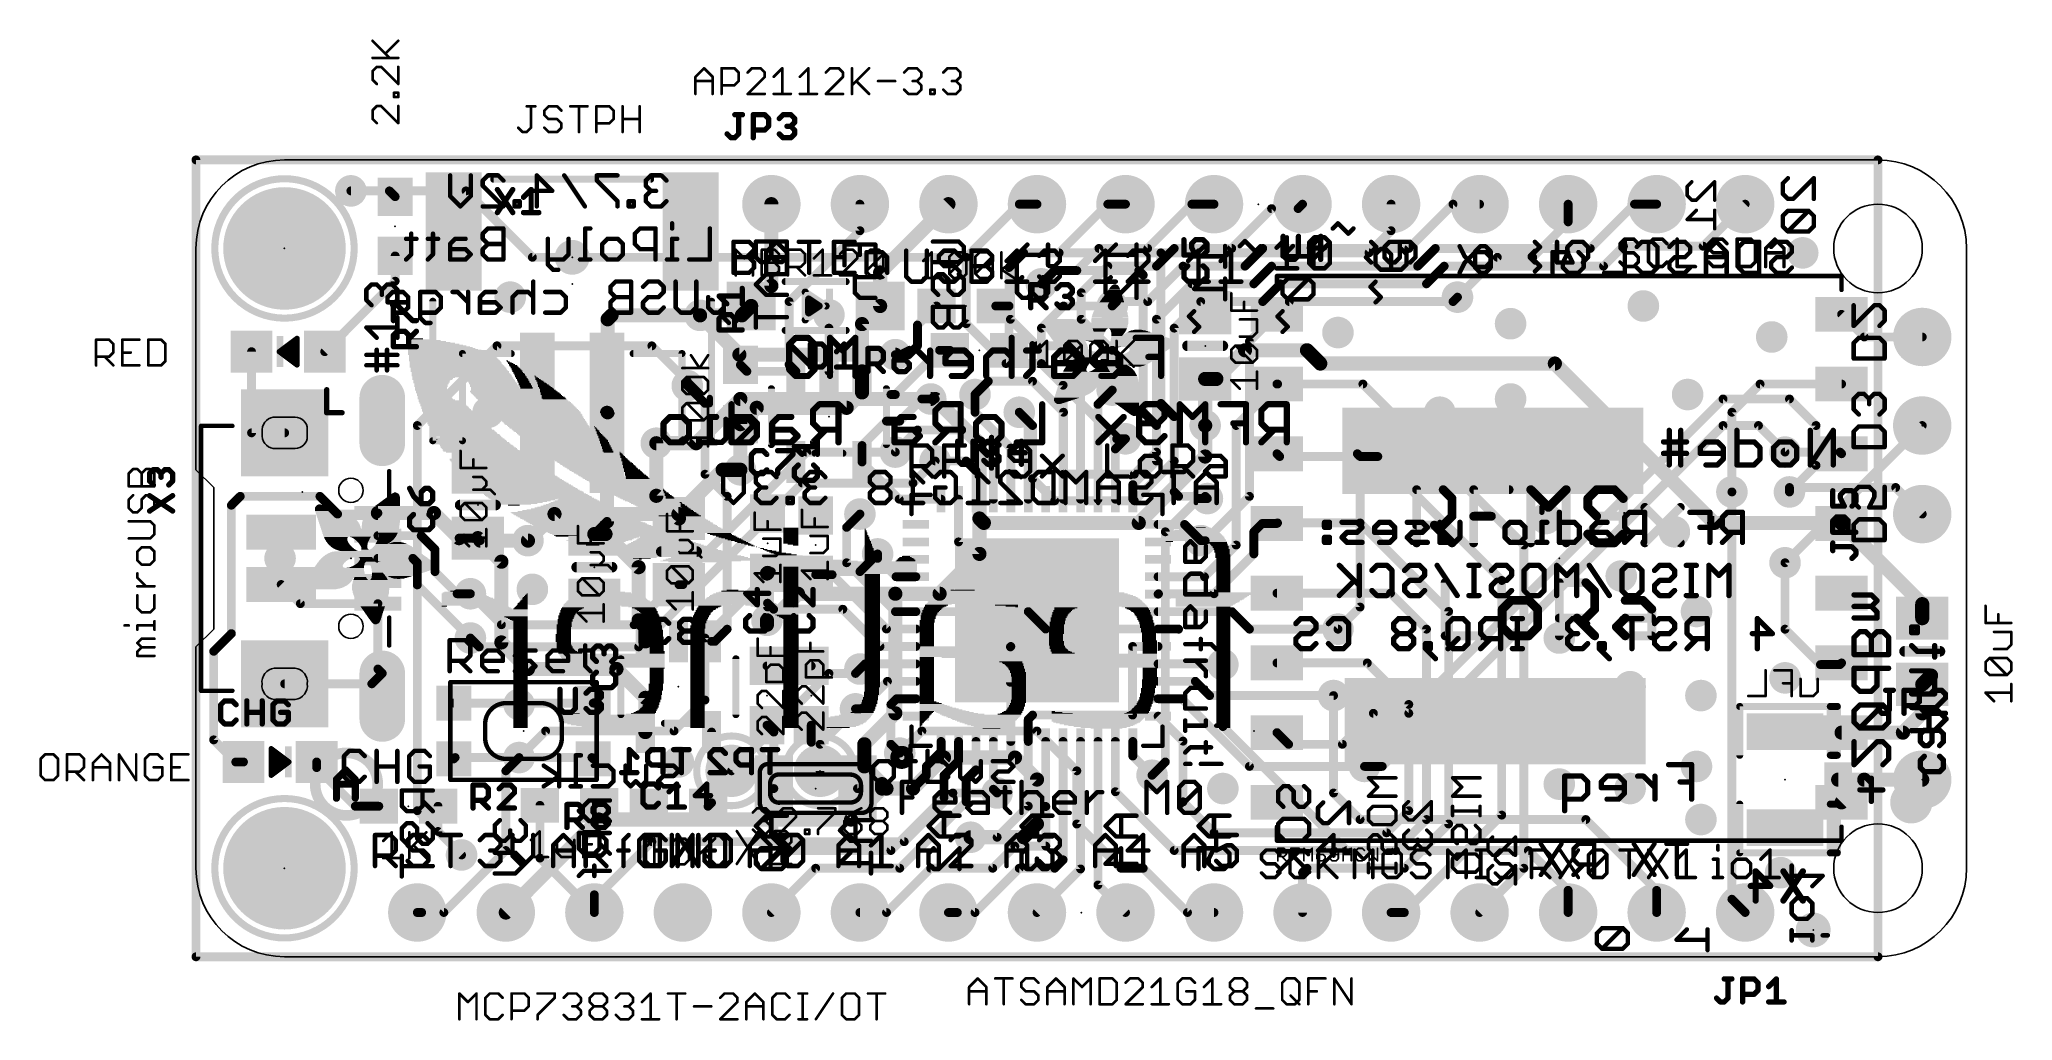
# Model space of a CAD drawing. Extents: x -4.5 to 52.1, y -1.8 to 26.3.
import ezdxf

# ---------------------------------------------------------------- set-up
doc = ezdxf.new("R2010")
doc.units = 0
for name, color, linetype in [('1', 12, 'CONTINUOUS'), ('16', 132, 'CONTINUOUS'), ('17', 110, 'CONTINUOUS'), ('18', 110, 'CONTINUOUS'), ('20', 53, 'CONTINUOUS'), ('21', 40, 'CONTINUOUS'), ('22', 6, 'CONTINUOUS'), ('23', 40, 'CONTINUOUS'), ('24', 6, 'CONTINUOUS'), ('25', 253, 'CONTINUOUS'), ('26', 253, 'CONTINUOUS'), ('27', 253, 'CONTINUOUS'), ('28', 253, 'CONTINUOUS')]:
    doc.layers.add(name, color=color, linetype=linetype)

# ---------------------------------------------------------------- blocks, each defined once
blk = doc.blocks.new('RECT')
blk.add_solid([(-0.5, -0.5), (0.5, -0.5), (-0.5, 0.5), (0.5, 0.5)])
blk = doc.blocks.new('ROUNDP')
at = {"const_width": 0.5}
blk.add_lwpolyline([(0, -0.25, 1), (0, 0.25, 1), (0, -0.25)], format="xyb", dxfattribs=at)
blk = doc.blocks.new('PIE')
at = {"const_width": 0.5}
blk.add_lwpolyline([(0, -0.25, 1), (0, 0.25, 1), (0, -0.25)], format="xyb", dxfattribs=at)
blk = doc.blocks.new('OFFSETP100')
at = {"const_width": 1}
blk.add_lwpolyline([(0, 0), (1, 0)], dxfattribs=at)
at = {"const_width": 0.5}
for points in [[(0, 0.25, 1), (0, -0.25)], [(1, -0.25, 1), (1, 0.25)]]:
    blk.add_lwpolyline(points, format="xyb", dxfattribs=at)
blk = doc.blocks.new('SQUAREP')
blk.add_solid([(-0.5, -0.5), (0.5, -0.5), (-0.5, 0.5), (0.5, 0.5)])
blk = doc.blocks.new('ROUNDV')
at = {"const_width": 0.5}
blk.add_lwpolyline([(0, -0.25, 1), (0, 0.25, 1), (0, -0.25)], format="xyb", dxfattribs=at)

msp = doc.modelspace()

# ---------------------------------------------------------------- linework, layer by layer
at = {"layer": '1'}
for points, const_width in [([(0, 22.86), (0, 0)], 0.254), ([(48.26, 22.86), (0, 22.86)], 0.254), ([(48.26, 0), (48.26, 22.86)], 0.254), ([(5.549, 21.971), (4.445, 21.971)], 0.254), ([(5.715, 21.805), (5.549, 21.971)], 0.254), ([(16.51, 21.59), (16.51, 19.249)], 0.4064), ([(19.05, 20.828), (19.05, 21.59)], 0.254), ([(19.63, 19.63), (21.59, 21.59)], 0.4064), ([(34.29, 20.828), (34.29, 21.59)], 0.254), ([(39.37, 21.082), (39.37, 21.59)], 0.254), ([(17.018, 18.796), (19.05, 20.828)], 0.254), ([(33.655, 20.193), (34.29, 20.828)], 0.254), ([(38.354, 20.066), (39.37, 21.082)], 0.254), ([(5.715, 19.379), (5.715, 20.105)], 0.254), ([(19.63, 18.669), (19.63, 19.63)], 0.4064), ([(23.329, 19.773), (23.749, 20.193)], 0.254), ([(23.329, 18.669), (23.329, 19.773)], 0.254), ([(23.749, 20.193), (27.686, 20.193)], 0.254), ([(27.686, 20.193), (27.686, 15.875)], 0.254), ([(27.686, 20.193), (33.655, 20.193)], 0.254), ([(36.195, 18.923), (37.338, 20.066)], 0.254), ([(37.338, 20.066), (38.354, 20.066)], 0.254), ([(3.695, 17.359), (5.715, 19.379)], 0.254), ([(16.51, 19.249), (15.93, 18.669)], 0.4064), ([(24.638, 19.685), (24.257, 19.304)], 0.254), ([(27.051, 19.685), (24.638, 19.685)], 0.254), ([(27.178, 19.558), (27.051, 19.685)], 0.254), ([(27.178, 15.621), (27.178, 19.558)], 0.254), ([(15.93, 18.669), (15.6612, 18.4002)], 0.4064), ([(17.018, 16.9871), (17.018, 18.796)], 0.254), ([(19.63, 18.669), (19.111, 18.15)], 0.4064), ([(20.701, 18.122), (21.248, 18.669)], 0.254), ([(22.948, 18.669), (23.329, 18.669)], 0.254), ([(23.329, 18.669), (23.329, 17.399)], 0.254), ([(24.257, 18.034), (24.892, 18.669)], 0.254), ([(24.892, 18.669), (26.289, 18.669)], 0.254), ([(11.811, 18.288), (11.9232, 18.4002)], 0.4064), ([(11.811, 15.62), (11.811, 18.288)], 0.4064), ([(11.9232, 18.4002), (14.4642, 18.4002)], 0.4064), ([(15.6612, 18.4002), (14.4642, 18.4002)], 0.4064), ([(18.161, 16.7941), (18.161, 18.034)], 0.254), ([(19.111, 18.15), (19.111, 16.7941)], 0.4064), ([(20.701, 17.526), (20.701, 18.122)], 0.254), ([(24.257, 17.018), (24.257, 18.034)], 0.254), ([(47.216, 18.43), (47.866, 17.78)], 0.254), ([(20.701, 17.526), (20.447, 17.272)], 0.254), ([(29.276, 16.576), (30.099, 17.399)], 0.4064), ([(30.099, 17.399), (31.877, 17.399)], 0.4064), ([(31.877, 17.399), (32.258, 17.018)], 0.4064), ([(47.866, 17.78), (49.53, 17.78)], 0.254), ([(1.595, 17.359), (1.595, 15.03)], 0.254), ([(15.621, 16.979), (15.8059, 16.7941)], 0.254), ([(17.211, 16.7941), (17.018, 16.9871)], 0.254), ([(19.111, 16.19), (19.111, 16.7941)], 0.4064), ([(21.336, 17.399), (20.066, 16.129)], 0.254), ([(20.447, 17.272), (20.066, 17.272)], 0.254), ([(21.629, 17.399), (21.336, 17.399)], 0.254), ([(24.88, 16.395), (24.257, 17.018)], 0.254), ([(25.38, 17.165), (25.146, 17.399)], 0.254), ([(25.38, 13.127), (25.38, 17.165)], 0.254), ([(32.258, 17.018), (38.989, 17.018)], 0.4064), ([(38.989, 17.018), (43.561, 12.446)], 0.4064), ([(14.605, 15.875), (14.097, 16.383)], 0.254), ([(15.8059, 16.7941), (17.211, 16.7941)], 0.254), ([(24.88, 13.127), (24.88, 16.395)], 0.254), ([(28.956, 15.24), (28.956, 16.576)], 0.4064), ([(28.956, 16.576), (29.276, 16.576)], 0.4064), ([(29.845, 15.24), (31.035, 16.43)], 0.254), ([(31.035, 16.43), (31.016, 16.43)], 0.254), ([(31.016, 16.43), (33.481, 16.43)], 0.254), ([(33.481, 16.43), (38.1, 11.811)], 0.254), ([(44.878, 16.43), (44.069, 15.621)], 0.254), ([(47.216, 16.43), (44.878, 16.43)], 0.254), ([(14.605, 13.843), (14.605, 15.875)], 0.254), ([(15.621, 15.279), (16.09, 15.748)], 0.4064), ([(16.09, 15.748), (18.669, 15.748)], 0.4064), ([(18.669, 15.748), (19.111, 16.19)], 0.4064), ([(20.066, 16.129), (19.939, 16.129)], 0.254), ([(20.193, 15.367), (20.828, 16.002)], 0.254), ([(20.828, 16.002), (21.082, 16.002)], 0.254), ([(22.352, 15.621), (22.352, 16.129)], 0.254), ([(22.352, 16.002), (22.352, 16.129)], 0.254), ([(25.88, 15.847), (26.289, 16.256)], 0.254), ([(25.88, 13.127), (25.88, 15.847)], 0.254), ([(27.686, 15.875), (28.067, 15.494)], 0.254), ([(11.795, 15.604), (11.795, 12.491)], 0.4064), ([(11.795, 15.604), (11.811, 15.62)], 0.254), ([(15.621, 15.279), (15.621, 13.97)], 0.4064), ([(19.111, 14.666), (19.812, 15.367)], 0.254), ([(19.812, 15.367), (20.193, 15.367)], 0.254), ([(23.38, 14.593), (22.352, 15.621)], 0.254), ([(23.88, 15.363), (23.622, 15.621)], 0.254), ([(23.88, 13.127), (23.88, 15.363)], 0.254), ([(27.178, 15.621), (27.559, 15.24)], 0.254), ([(27.559, 14.224), (27.559, 15.24)], 0.254), ([(28.067, 15.494), (28.067, 13.335)], 0.254), ([(29.845, 11.811), (29.845, 15.24)], 0.254), ([(44.069, 15.621), (44.069, 13.335)], 0.254), ([(1.595, 15.03), (2.545, 15.03)], 0.254), ([(13.208, 14.732), (13.208, 13.224)], 0.4064), ([(19.111, 14.1939), (19.111, 14.666)], 0.254), ([(20.066, 14.478), (20.701, 15.113)], 0.254), ([(20.701, 15.113), (21.971, 15.113)], 0.254), ([(21.971, 15.113), (22.88, 14.204)], 0.254), ([(23.38, 13.127), (23.38, 14.593)], 0.254), ([(26.38, 14.569), (26.67, 14.859)], 0.254), ([(20.1779, 13.127), (19.111, 14.1939)], 0.254), ([(21.209, 14.224), (22.098, 14.224)], 0.254), ([(22.098, 14.224), (22.38, 13.942)], 0.254), ([(22.88, 14.204), (22.88, 13.127)], 0.254), ([(26.38, 13.127), (26.38, 14.569)], 0.254), ([(26.88, 13.545), (27.559, 14.224)], 0.254), ([(31.016, 14.43), (31.095, 14.351)], 0.254), ([(31.095, 14.351), (33.401, 14.351)], 0.254), ([(33.401, 14.351), (33.322, 14.43)], 0.254), ([(33.909, 14.351), (33.401, 14.351)], 0.254), ([(37.465, 10.795), (33.909, 14.351)], 0.254), ([(47.168, 14.478), (45.593, 14.478)], 0.254), ([(47.216, 14.43), (47.168, 14.478)], 0.254), ([(15.24, 13.208), (14.605, 13.843)], 0.254), ([(22.38, 13.942), (22.38, 13.127)], 0.254), ([(26.88, 13.127), (26.88, 13.545)], 0.254), ([(48.768, 13.462), (45.72, 13.462)], 0.254), ([(45.72, 13.335), (45.72, 13.462)], 0.254), ([(49.53, 12.7), (48.768, 13.462)], 0.254), ([(1.016, 12.954), (1.27, 13.208)], 0.254), ([(1.016, 9.271), (1.016, 12.954)], 0.254), ([(1.27, 13.208), (3.556, 13.208)], 0.254), ([(3.556, 13.208), (4.064, 12.7)], 0.254), ([(13.208, 13.224), (13.858, 12.574)], 0.4064), ([(15.24, 9.398), (15.24, 13.208)], 0.254), ([(21.38, 13.127), (20.1779, 13.127)], 0.254), ([(21.88, 13.127), (21.88, 11.902)], 0.254), ([(28.067, 13.335), (28.194, 13.208)], 0.254), ([(28.194, 13.208), (28.956, 13.208)], 0.254), ([(28.956, 13.208), (29.0195, 13.1445)], 0.254), ([(4.064, 12.7), (5.19, 12.7)], 0.254), ([(5.22, 12.73), (6.828, 12.73)], 0.4064), ([(5.19, 12.7), (5.22, 12.73)], 0.254), ([(6.828, 12.73), (7.549, 12.009)], 0.4064), ([(11.795, 12.491), (11.43, 12.126)], 0.254), ([(18.669, 12.319), (19.05, 12.7)], 0.254), ([(27.605, 12.402), (28.365, 12.402)], 0.254), ([(28.365, 12.402), (28.829, 11.938)], 0.254), ([(30.353, 12.192), (30.591, 12.43)], 0.254), ([(30.591, 12.43), (31.016, 12.43)], 0.254), ([(31.032, 12.446), (31.016, 12.43)], 0.254), ([(33.401, 12.446), (31.032, 12.446)], 0.254), ([(35.941, 9.906), (33.401, 12.446)], 0.254), ([(43.561, 12.446), (47.2, 12.446)], 0.4064), ([(47.2, 12.446), (47.216, 12.43)], 0.4064), ([(49.53, 10.116), (47.216, 12.43)], 0.4064), ([(5.22, 12.08), (6.462, 12.08)], 0.254), ([(6.462, 12.08), (6.858, 11.684)], 0.254), ([(7.549, 12.009), (8.088, 12.009)], 0.254), ([(8.763, 11.334), (8.088, 12.009)], 0.4064), ([(8.159, 11.938), (9.525, 11.938)], 0.4064), ([(8.088, 12.009), (8.159, 11.938)], 0.254), ([(11.75, 12.126), (11.43, 12.126)], 0.4064), ([(12.7, 11.176), (11.75, 12.126)], 0.4064), ([(18.669, 11.303), (18.669, 12.319)], 0.254), ([(21.88, 11.902), (24.13, 9.652)], 0.254), ([(28.936, 10.902), (29.845, 11.811)], 0.254), ([(30.353, 11.557), (30.353, 12.192)], 0.254), ([(38.1, 11.811), (38.1, 2.54)], 0.254), ([(5.22, 11.43), (6.223, 11.43)], 0.254), ([(6.223, 11.43), (6.35, 11.303)], 0.254), ([(6.35, 11.303), (6.35, 10.668)], 0.254), ([(6.858, 11.684), (6.858, 11.049)], 0.254), ([(8.763, 9.017), (8.763, 11.334)], 0.4064), ([(12.7, 11.176), (12.7, 9.652)], 0.4064), ([(20.07, 9.902), (18.669, 11.303)], 0.254), ([(19.558, 11.43), (19.558, 11.557)], 0.254), ([(20.086, 10.902), (19.558, 11.43)], 0.254), ([(29.21, 10.414), (30.353, 11.557)], 0.254), ([(45.593, 11.303), (45.593, 9.398)], 0.254), ([(2.995, 10.13), (2.445, 10.68)], 0.254), ([(6.35, 10.668), (7.874, 9.144)], 0.254), ([(6.858, 11.049), (7.493, 10.414)], 0.254), ([(13.97, 10.674), (13.858, 10.674)], 0.254), ([(16.383, 10.995), (16.4, 11.012)], 0.4064), ([(16.383, 10.995), (16.383, 9.652)], 0.4064), ([(16.4, 10.0351), (16.4, 11.012)], 0.254), ([(16.4, 10.143), (16.4, 11.012)], 0.254), ([(18.253, 10.961), (17.78, 10.961)], 0.254), ([(19.812, 9.402), (18.253, 10.961)], 0.254), ([(20.655, 10.902), (20.086, 10.902)], 0.254), ([(27.605, 10.902), (28.936, 10.902)], 0.254), ([(37.465, 4.064), (37.465, 10.795)], 0.254), ([(5.22, 10.13), (2.995, 10.13)], 0.254), ([(5.22, 10.13), (5.22, 8.255)], 0.254), ([(7.493, 10.414), (7.874, 10.414)], 0.254), ([(16.5735, 9.9695), (16.4, 10.143)], 0.254), ([(27.617, 10.414), (27.605, 10.402)], 0.254), ([(29.21, 10.414), (27.617, 10.414)], 0.254), ([(34.274, 10.43), (31.016, 10.43)], 0.254), ([(35.306, 9.398), (34.274, 10.43)], 0.254), ([(49.53, 9.713), (49.53, 10.116)], 0.4064), ([(12.7, 9.652), (12.893, 9.459)], 0.4064), ([(12.893, 9.459), (12.893, 9.0471)], 0.4064), ([(18.5599, 9.9695), (16.5735, 9.9695)], 0.254), ([(19.6274, 8.902), (18.5599, 9.9695)], 0.254), ([(20.655, 9.902), (20.07, 9.902)], 0.254), ([(20.655, 9.902), (23.88, 9.902)], 0.254), ([(23.38, 8.902), (24.13, 9.652)], 0.254), ([(23.88, 9.902), (24.13, 9.652)], 0.254), ([(24.38, 9.402), (24.13, 9.652)], 0.254), ([(27.605, 9.902), (29.722, 9.902)], 0.254), ([(29.722, 9.902), (30.226, 9.398)], 0.254), ([(35.941, 3.81), (35.941, 9.906)], 0.254), ([(0.508, 8.763), (1.016, 9.271)], 0.254), ([(8.763, 9.017), (9.525, 8.255)], 0.4064), ([(14.793, 9.0471), (14.8891, 9.0471)], 0.254), ([(14.8891, 9.0471), (15.24, 9.398)], 0.254), ([(20.655, 9.402), (19.812, 9.402)], 0.254), ([(27.605, 9.402), (24.38, 9.402)], 0.254), ([(27.605, 9.402), (28.19, 9.402)], 0.254), ([(28.19, 9.402), (28.194, 9.398)], 0.254), ([(30.226, 9.398), (32.766, 9.398)], 0.254), ([(35.306, 3.937), (35.306, 9.398)], 0.254), ([(45.593, 9.398), (46.609, 8.382)], 0.254), ([(0.508, 6.223), (0.508, 8.763)], 0.254), ([(19.197, 8.402), (19.05, 8.255)], 0.254), ([(20.655, 8.402), (19.197, 8.402)], 0.254), ([(20.655, 8.902), (19.6274, 8.902)], 0.254), ([(23.38, 8.902), (23.368, 8.89)], 0.254), ([(23.368, 8.89), (23.368, 7.874)], 0.254), ([(23.38, 6.177), (23.38, 8.902)], 0.254), ([(27.605, 8.902), (26.8732, 8.902)], 0.254), ([(26.8732, 8.902), (26.8732, 6.9342)], 0.254), ([(27.605, 8.402), (29.484, 8.402)], 0.254), ([(29.484, 8.402), (29.464, 8.382)], 0.254), ([(33.607, 8.43), (31.016, 8.43)], 0.254), ([(34.798, 7.239), (33.607, 8.43)], 0.254), ([(46.609, 8.382), (47.168, 8.382)], 0.254), ([(47.168, 8.382), (47.216, 8.43)], 0.254), ([(2.545, 7.83), (5.045, 7.83)], 0.254), ([(5.045, 7.83), (5.345, 8.13)], 0.254), ([(5.22, 8.255), (5.345, 8.13)], 0.254), ([(9.525, 8.255), (12.065, 8.255)], 0.4064), ([(12.065, 8.255), (12.893, 7.427)], 0.4064), ([(17.653, 8.343), (16.383, 8.343)], 0.254), ([(19.84, 7.902), (19.05, 7.112)], 0.254), ([(20.655, 7.902), (19.84, 7.902)], 0.254), ([(27.605, 7.902), (28.674, 7.902)], 0.254), ([(28.674, 7.902), (29.083, 7.493)], 0.254), ([(49.784, 8.067), (49.53, 7.813)], 0.4064), ([(49.53, 6.985), (49.53, 7.813)], 0.4064), ([(7.398, 7.277), (11.398, 7.277)], 0.254), ([(11.398, 7.277), (11.519, 7.277)], 0.254), ([(12.893, 7.427), (12.893, 6.4469)], 0.4064), ([(20.102, 7.402), (19.939, 7.239)], 0.254), ([(19.939, 7.239), (19.939, 6.096)], 0.254), ([(20.655, 7.402), (20.102, 7.402)], 0.254), ([(27.605, 7.402), (28.285, 7.402)], 0.254), ([(28.285, 7.402), (30.226, 5.461)], 0.254), ([(29.083, 7.493), (32.639, 7.493)], 0.254), ([(34.798, 4.191), (34.798, 7.239)], 0.254), ([(19.05, 7.112), (18.923, 7.112)], 0.254), ([(23.88, 6.8112), (24.003, 6.9342)], 0.254), ([(23.88, 6.177), (23.88, 6.8112)], 0.254), ([(26.8732, 6.9342), (24.003, 6.9342)], 0.254), ([(27.605, 6.902), (28.321, 6.186)], 0.254), ([(32.893, 6.096), (33.782, 6.985)], 0.254), ([(48.975, 6.43), (49.53, 6.985)], 0.4064), ([(1.143, 5.588), (0.508, 6.223)], 0.254), ([(14.793, 6.4469), (14.793, 4.418)], 0.254), ([(16.383, 6.643), (16.58, 6.446)], 0.254), ([(16.58, 6.446), (16.58, 4.826)], 0.254), ([(17.653, 6.643), (17.653, 6.153)], 0.254), ([(17.653, 6.153), (18.98, 4.826)], 0.254), ([(21.38, 6.177), (21.38, 5.886)], 0.254), ([(21.88, 5.624), (21.88, 6.177)], 0.254), ([(22.38, 6.177), (22.38, 5.362)], 0.254), ([(22.88, 6.177), (22.88, 4.806)], 0.254), ([(23.88, 6.177), (23.88, 4.322)], 0.254), ([(24.38, 6.177), (24.38, 4.314)], 0.254), ([(24.88, 6.177), (24.88, 2.782)], 0.254), ([(25.38, 6.177), (25.38, 2.52)], 0.254), ([(25.88, 6.177), (25.88, 2.06)], 0.254), ([(26.38, 4.735), (26.38, 6.177)], 0.254), ([(26.88, 5.759), (26.88, 6.177)], 0.254), ([(28.321, 6.186), (28.321, 4.445)], 0.254), ([(31.016, 6.43), (31.35, 6.096)], 0.254), ([(47.216, 6.43), (48.975, 6.43)], 0.4064), ([(1.363, 5.588), (1.143, 5.588)], 0.254), ([(3.463, 5.588), (3.463, 5.427)], 0.254), ([(7.398, 5.677), (7.436, 5.715)], 0.254), ([(7.436, 5.715), (9.271, 5.715)], 0.254), ([(8.89, 5.334), (9.271, 5.715)], 0.254), ([(11.36, 5.715), (9.271, 5.715)], 0.254), ([(11.398, 5.677), (11.36, 5.715)], 0.254), ([(19.939, 6.096), (20.193, 5.842)], 0.254), ([(21.38, 5.886), (20.955, 5.461)], 0.254), ([(21.88, 5.624), (21.463, 5.207)], 0.254), ([(27.432, 5.207), (26.88, 5.759)], 0.254), ([(31.35, 6.096), (32.893, 6.096)], 0.254), ([(3.463, 5.427), (4.572, 4.318)], 0.254), ([(8.89, 3.048), (8.89, 5.334)], 0.254), ([(20.955, 5.207), (20.574, 4.826)], 0.254), ([(20.955, 5.461), (20.955, 5.207)], 0.254), ([(21.463, 5.207), (21.463, 4.572)], 0.254), ([(22.38, 5.362), (22.098, 5.08)], 0.254), ([(22.098, 5.08), (22.098, 4.445)], 0.254), ([(30.226, 5.461), (33.528, 5.461)], 0.254), ([(47.216, 4.43), (47.866, 5.08)], 0.4064), ([(47.866, 5.08), (49.53, 5.08)], 0.4064), ([(14.793, 4.418), (14.693, 4.318)], 0.254), ([(16.58, 3.486), (16.58, 4.826)], 0.254), ([(20.574, 4.826), (18.98, 4.826)], 0.254), ([(19.939, 3.048), (21.463, 4.572)], 0.254), ([(22.098, 4.445), (20.193, 2.54)], 0.254), ([(22.88, 4.806), (22.987, 4.699)], 0.254), ([(28.067, 3.048), (26.38, 4.735)], 0.254), ([(28.321, 4.445), (29.21, 3.556)], 0.254), ([(4.572, 4.318), (5.246, 4.318)], 0.254), ([(6.946, 4.318), (6.946, 3.595)], 0.254), ([(9.8688, 2.8312), (9.8688, 4.3446)], 0.254), ([(23.88, 4.322), (22.987, 3.429)], 0.254), ([(24.38, 4.314), (24.384, 4.31)], 0.254), ([(24.384, 4.31), (24.384, 3.175)], 0.254), ([(34.163, 3.556), (34.798, 4.191)], 0.254), ([(34.417, 3.048), (35.306, 3.937)], 0.254), ([(34.671, 1.27), (37.465, 4.064)], 0.254), ([(6.946, 3.595), (7.62, 2.921)], 0.254), ([(17.018, 3.048), (16.58, 3.486)], 0.254), ([(22.987, 3.429), (22.225, 3.429)], 0.254), ([(29.21, 3.556), (34.163, 3.556)], 0.254), ([(34.671, 2.54), (35.941, 3.81)], 0.254), ([(8.89, 3.048), (7.112, 1.27)], 0.254), ([(9.8688, 2.8312), (11.43, 1.27)], 0.254), ([(17.018, 3.048), (19.939, 3.048)], 0.254), ([(23.495, 3.175), (22.86, 2.54)], 0.254), ([(24.384, 3.175), (23.495, 3.175)], 0.254), ([(24.88, 2.782), (24.638, 2.54)], 0.254), ([(28.067, 3.048), (34.417, 3.048)], 0.254), ([(17.78, 2.54), (16.51, 1.27)], 0.254), ([(20.193, 2.54), (17.78, 2.54)], 0.254), ([(21.082, 2.54), (19.812, 1.27)], 0.254), ([(22.86, 2.54), (21.082, 2.54)], 0.254), ([(23.622, 2.54), (22.352, 1.27)], 0.254), ([(24.638, 2.54), (23.622, 2.54)], 0.254), ([(25.38, 2.52), (24.13, 1.27)], 0.254), ([(31.75, 2.413), (31.877, 2.54)], 0.254), ([(31.75, 1.27), (31.75, 2.413)], 0.254), ([(31.877, 2.54), (34.671, 2.54)], 0.254), ([(38.1, 2.54), (36.83, 1.27)], 0.254), ([(25.88, 2.06), (26.67, 1.27)], 0.254), ([(6.35, 1.27), (6.477, 1.27)], 0.254), ([(7.112, 1.27), (6.35, 1.27)], 0.254), ([(19.812, 1.27), (19.05, 1.27)], 0.254), ([(21.844, 1.27), (21.59, 1.27)], 0.254), ([(22.352, 1.27), (21.59, 1.27)], 0.254), ([(34.29, 1.27), (34.671, 1.27)], 0.254), ([(0, 0), (48.26, 0)], 0.254)]:
    msp.add_lwpolyline(points, dxfattribs=dict(at, const_width=const_width))
for points, const_width in [([(0.0635, 22.86, 1), (-0.0635, 22.86)], 0.127), ([(0, 22.9235, 1), (0, 22.7965)], 0.127), ([(48.3235, 22.86, 1), (48.1965, 22.86)], 0.127), ([(48.26, 22.7965, 1), (48.26, 22.9235)], 0.127), ([(4.445, 22.0345, 1), (4.445, 21.9075)], 0.127), ([(5.5939, 22.0159, 1), (5.5041, 21.9261)], 0.127), ([(5.549, 21.9075, 1), (5.549, 22.0345)], 0.127), ([(5.6701, 21.7601, 1), (5.7599, 21.8499)], 0.127), ([(16.6116, 21.59, 1), (16.4084, 21.59)], 0.2032), ([(19.1135, 21.59, 1), (18.9865, 21.59)], 0.127), ([(21.6618, 21.5182, 1), (21.5182, 21.6618)], 0.2032), ([(34.3535, 21.59, 1), (34.2265, 21.59)], 0.127), ([(39.4335, 21.59, 1), (39.3065, 21.59)], 0.127), ([(19.0949, 20.7831, 1), (19.0051, 20.8729)], 0.127), ([(34.3349, 20.7831, 1), (34.2451, 20.8729)], 0.127), ([(39.3065, 21.082, 1), (39.4335, 21.082)], 0.127), ([(39.4149, 21.0371, 1), (39.3251, 21.1269)], 0.127), ([(18.9865, 20.828, 1), (19.1135, 20.828)], 0.127), ([(34.2265, 20.828, 1), (34.3535, 20.828)], 0.127), ([(5.7785, 20.105, 1), (5.6515, 20.105)], 0.127), ([(19.7316, 19.63, 1), (19.5284, 19.63)], 0.2032), ([(23.3925, 19.773, 1), (23.2655, 19.773)], 0.127), ([(23.2841, 19.8179, 1), (23.3739, 19.7281)], 0.127), ([(23.749, 20.2565, 1), (23.749, 20.1295)], 0.127), ([(23.7939, 20.1481, 1), (23.7041, 20.2379)], 0.127), ([(27.7495, 20.193, 1), (27.6225, 20.193)], 0.127), ([(27.686, 20.2565, 1), (27.686, 20.1295)], 0.127), ([(27.686, 20.1295, 1), (27.686, 20.2565)], 0.127), ([(33.6101, 20.2379, 1), (33.6999, 20.1481)], 0.127), ([(33.655, 20.1295, 1), (33.655, 20.2565)], 0.127), ([(37.338, 20.1295, 1), (37.338, 20.0025)], 0.127), ([(37.3829, 20.0211, 1), (37.2931, 20.1109)], 0.127), ([(38.3091, 20.1109, 1), (38.3989, 20.0211)], 0.127), ([(38.354, 20.0025, 1), (38.354, 20.1295)], 0.127), ([(5.6515, 19.379, 1), (5.7785, 19.379)], 0.127), ([(5.7599, 19.3341, 1), (5.6701, 19.4239)], 0.127), ([(16.4084, 19.249, 1), (16.6116, 19.249)], 0.2032), ([(16.5818, 19.1772, 1), (16.4382, 19.3208)], 0.2032), ([(19.5582, 19.7018, 1), (19.7018, 19.5582)], 0.2032), ([(24.2121, 19.3489, 1), (24.3019, 19.2591)], 0.127), ([(24.638, 19.7485, 1), (24.638, 19.6215)], 0.127), ([(24.6829, 19.6401, 1), (24.5931, 19.7299)], 0.127), ([(27.0959, 19.7299, 1), (27.0061, 19.6401)], 0.127), ([(27.051, 19.6215, 1), (27.051, 19.7485)], 0.127), ([(27.2415, 19.558, 1), (27.1145, 19.558)], 0.127), ([(27.1331, 19.5131, 1), (27.2229, 19.6029)], 0.127), ([(15.8582, 18.7408, 1), (16.0018, 18.5972)], 0.2032), ([(16.0018, 18.5972, 1), (15.8582, 18.7408)], 0.2032), ([(17.0815, 18.796, 1), (16.9545, 18.796)], 0.127), ([(16.9731, 18.8409, 1), (17.0629, 18.7511)], 0.127), ([(19.5284, 18.669, 1), (19.7316, 18.669)], 0.2032), ([(19.7018, 18.5972, 1), (19.5582, 18.7408)], 0.2032), ([(21.2929, 18.6241, 1), (21.2031, 18.7139)], 0.127), ([(22.948, 18.7325, 1), (22.948, 18.6055)], 0.127), ([(23.3925, 18.669, 1), (23.2655, 18.669)], 0.127), ([(23.2655, 18.669, 1), (23.3925, 18.669)], 0.127), ([(23.329, 18.6055, 1), (23.329, 18.7325)], 0.127), ([(24.892, 18.7325, 1), (24.892, 18.6055)], 0.127), ([(24.9369, 18.6241, 1), (24.8471, 18.7139)], 0.127), ([(26.289, 18.6055, 1), (26.289, 18.7325)], 0.127), ([(36.1501, 18.9679, 1), (36.2399, 18.8781)], 0.127), ([(11.9126, 18.288, 1), (11.7094, 18.288)], 0.2032), ([(11.7392, 18.3598, 1), (11.8828, 18.2162)], 0.2032), ([(11.9232, 18.5018, 1), (11.9232, 18.2986)], 0.2032), ([(11.9951, 18.3284, 1), (11.8514, 18.4721)], 0.2032), ([(14.4642, 18.5018, 1), (14.4642, 18.2986)], 0.2032), ([(14.4642, 18.2986, 1), (14.4642, 18.5018)], 0.2032), ([(15.5894, 18.4721, 1), (15.7331, 18.3284)], 0.2032), ([(15.6612, 18.2986, 1), (15.6612, 18.5018)], 0.2032), ([(18.2245, 18.034, 1), (18.0975, 18.034)], 0.127), ([(19.2126, 18.15, 1), (19.0094, 18.15)], 0.2032), ([(19.0392, 18.2218, 1), (19.1828, 18.0782)], 0.2032), ([(20.7645, 18.122, 1), (20.6375, 18.122)], 0.127), ([(20.6561, 18.1669, 1), (20.7459, 18.0771)], 0.127), ([(24.3205, 18.034, 1), (24.1935, 18.034)], 0.127), ([(24.2121, 18.0789, 1), (24.3019, 17.9891)], 0.127), ([(47.2609, 18.4749, 1), (47.1711, 18.3851)], 0.127), ([(20.6375, 17.526, 1), (20.7645, 17.526)], 0.127), ([(20.7459, 17.4811, 1), (20.6561, 17.5709)], 0.127), ([(30.099, 17.5006, 1), (30.099, 17.2974)], 0.2032), ([(30.1708, 17.3272, 1), (30.0272, 17.4708)], 0.2032), ([(31.9488, 17.4708, 1), (31.8052, 17.3272)], 0.2032), ([(31.877, 17.2974, 1), (31.877, 17.5006)], 0.2032), ([(47.866, 17.8435, 1), (47.866, 17.7165)], 0.127), ([(47.8211, 17.7351, 1), (47.9109, 17.8249)], 0.127), ([(49.53, 17.7165, 1), (49.53, 17.8435)], 0.127), ([(1.6585, 17.359, 1), (1.5315, 17.359)], 0.127), ([(3.6501, 17.4039, 1), (3.7399, 17.3141)], 0.127), ([(15.6659, 17.0239, 1), (15.5761, 16.9341)], 0.127), ([(17.0629, 17.032, 1), (16.9731, 16.9422)], 0.127), ([(16.9545, 16.9871, 1), (17.0815, 16.9871)], 0.127), ([(19.2126, 16.7941, 1), (19.0094, 16.7941)], 0.2032), ([(20.066, 17.3355, 1), (20.066, 17.2085)], 0.127), ([(20.4021, 17.3169, 1), (20.4919, 17.2271)], 0.127), ([(20.447, 17.2085, 1), (20.447, 17.3355)], 0.127), ([(21.336, 17.4625, 1), (21.336, 17.3355)], 0.127), ([(21.3809, 17.3541, 1), (21.2911, 17.4439)], 0.127), ([(21.629, 17.3355, 1), (21.629, 17.4625)], 0.127), ([(23.2655, 17.399, 1), (23.3925, 17.399)], 0.127), ([(24.3019, 17.0629, 1), (24.2121, 16.9731)], 0.127), ([(24.1935, 17.018, 1), (24.3205, 17.018)], 0.127), ([(25.1909, 17.4439, 1), (25.1011, 17.3541)], 0.127), ([(25.4435, 17.165, 1), (25.3165, 17.165)], 0.127), ([(25.3351, 17.1201, 1), (25.4249, 17.2099)], 0.127), ([(32.258, 17.1196, 1), (32.258, 16.9164)], 0.2032), ([(32.1862, 16.9462, 1), (32.3298, 17.0898)], 0.2032), ([(39.0608, 17.0898, 1), (38.9172, 16.9462)], 0.2032), ([(38.989, 16.9164, 1), (38.989, 17.1196)], 0.2032), ([(14.1419, 16.4279, 1), (14.0521, 16.3381)], 0.127), ([(15.8059, 16.8576, 1), (15.8059, 16.7306)], 0.127), ([(15.761, 16.7492, 1), (15.8508, 16.839)], 0.127), ([(17.1661, 16.7492, 1), (17.2559, 16.839)], 0.127), ([(17.211, 16.7306, 1), (17.211, 16.8576)], 0.127), ([(18.0975, 16.7941, 1), (18.2245, 16.7941)], 0.127), ([(19.0094, 16.7941, 1), (19.2126, 16.7941)], 0.2032), ([(24.9435, 16.395, 1), (24.8165, 16.395)], 0.127), ([(24.8351, 16.3501, 1), (24.9249, 16.4399)], 0.127), ([(29.0576, 16.576, 1), (28.8544, 16.576)], 0.2032), ([(28.956, 16.6776, 1), (28.956, 16.4744)], 0.2032), ([(29.2042, 16.6478, 1), (29.3478, 16.5042)], 0.2032), ([(29.276, 16.4744, 1), (29.276, 16.6776)], 0.2032), ([(31.016, 16.4935, 1), (31.016, 16.3665)], 0.127), ([(31.016, 16.4935, 1), (31.016, 16.3665)], 0.127), ([(31.0799, 16.3851, 1), (30.9901, 16.4749)], 0.127), ([(31.035, 16.3665, 1), (31.035, 16.4935)], 0.127), ([(33.5259, 16.4749, 1), (33.4361, 16.3851)], 0.127), ([(33.481, 16.3665, 1), (33.481, 16.4935)], 0.127), ([(44.878, 16.4935, 1), (44.878, 16.3665)], 0.127), ([(44.9229, 16.3851, 1), (44.8331, 16.4749)], 0.127), ([(47.216, 16.3665, 1), (47.216, 16.4935)], 0.127), ([(14.6685, 15.875, 1), (14.5415, 15.875)], 0.127), ([(14.5601, 15.8301, 1), (14.6499, 15.9199)], 0.127), ([(16.09, 15.8496, 1), (16.09, 15.6464)], 0.2032), ([(16.1618, 15.6762, 1), (16.0182, 15.8198)], 0.2032), ([(18.5972, 15.8198, 1), (18.7408, 15.6762)], 0.2032), ([(18.669, 15.6464, 1), (18.669, 15.8496)], 0.2032), ([(19.0094, 16.19, 1), (19.2126, 16.19)], 0.2032), ([(19.1828, 16.1182, 1), (19.0392, 16.2618)], 0.2032), ([(19.939, 16.1925, 1), (19.939, 16.0655)], 0.127), ([(20.0211, 16.1739, 1), (20.1109, 16.0841)], 0.127), ([(20.066, 16.0655, 1), (20.066, 16.1925)], 0.127), ([(20.828, 16.0655, 1), (20.828, 15.9385)], 0.127), ([(20.8729, 15.9571, 1), (20.7831, 16.0469)], 0.127), ([(21.082, 15.9385, 1), (21.082, 16.0655)], 0.127), ([(22.4155, 16.129, 1), (22.2885, 16.129)], 0.127), ([(22.4155, 16.129, 1), (22.2885, 16.129)], 0.127), ([(22.2885, 16.002, 1), (22.4155, 16.002)], 0.127), ([(25.9435, 15.847, 1), (25.8165, 15.847)], 0.127), ([(25.8351, 15.8919, 1), (25.9249, 15.8021)], 0.127), ([(26.3339, 16.2111, 1), (26.2441, 16.3009)], 0.127), ([(27.7309, 15.9199, 1), (27.6411, 15.8301)], 0.127), ([(27.6225, 15.875, 1), (27.7495, 15.875)], 0.127), ([(11.8966, 15.604, 1), (11.6934, 15.604)], 0.2032), ([(11.7094, 15.62, 1), (11.9126, 15.62)], 0.2032), ([(11.7501, 15.6489, 1), (11.8399, 15.5591)], 0.127), ([(11.8559, 15.5751, 1), (11.7661, 15.6649)], 0.127), ([(15.7226, 15.279, 1), (15.5194, 15.279)], 0.2032), ([(15.5492, 15.3508, 1), (15.6928, 15.2072)], 0.2032), ([(19.812, 15.4305, 1), (19.812, 15.3035)], 0.127), ([(19.8569, 15.3221, 1), (19.7671, 15.4119)], 0.127), ([(20.1481, 15.4119, 1), (20.2379, 15.3221)], 0.127), ([(20.193, 15.3035, 1), (20.193, 15.4305)], 0.127), ([(22.3969, 15.6659, 1), (22.3071, 15.5761)], 0.127), ([(22.2885, 15.621, 1), (22.4155, 15.621)], 0.127), ([(23.6669, 15.6659, 1), (23.5771, 15.5761)], 0.127), ([(23.9435, 15.363, 1), (23.8165, 15.363)], 0.127), ([(23.8351, 15.3181, 1), (23.9249, 15.4079)], 0.127), ([(27.2229, 15.6659, 1), (27.1331, 15.5761)], 0.127), ([(27.1145, 15.621, 1), (27.2415, 15.621)], 0.127), ([(27.6225, 15.24, 1), (27.4955, 15.24)], 0.127), ([(27.5141, 15.1951, 1), (27.6039, 15.2849)], 0.127), ([(28.1305, 15.494, 1), (28.0035, 15.494)], 0.127), ([(28.0221, 15.4491, 1), (28.1119, 15.5389)], 0.127), ([(28.8544, 15.24, 1), (29.0576, 15.24)], 0.2032), ([(29.9085, 15.24, 1), (29.7815, 15.24)], 0.127), ([(29.8001, 15.2849, 1), (29.8899, 15.1951)], 0.127), ([(44.1325, 15.621, 1), (44.0055, 15.621)], 0.127), ([(44.0241, 15.6659, 1), (44.1139, 15.5761)], 0.127), ([(1.595, 15.0935, 1), (1.595, 14.9665)], 0.127), ([(1.5315, 15.03, 1), (1.6585, 15.03)], 0.127), ([(2.545, 14.9665, 1), (2.545, 15.0935)], 0.127), ([(13.3096, 14.732, 1), (13.1064, 14.732)], 0.2032), ([(19.1745, 14.666, 1), (19.0475, 14.666)], 0.127), ([(19.0661, 14.7109, 1), (19.1559, 14.6211)], 0.127), ([(20.701, 15.1765, 1), (20.701, 15.0495)], 0.127), ([(20.7459, 15.0681, 1), (20.6561, 15.1579)], 0.127), ([(22.0159, 15.1579, 1), (21.9261, 15.0681)], 0.127), ([(21.971, 15.0495, 1), (21.971, 15.1765)], 0.127), ([(23.4435, 14.593, 1), (23.3165, 14.593)], 0.127), ([(26.7149, 14.8141, 1), (26.6251, 14.9039)], 0.127), ([(19.1559, 14.2388, 1), (19.0661, 14.149)], 0.127), ([(19.0475, 14.1939, 1), (19.1745, 14.1939)], 0.127), ([(20.0211, 14.5229, 1), (20.1109, 14.4331)], 0.127), ([(21.209, 14.2875, 1), (21.209, 14.1605)], 0.127), ([(22.1429, 14.2689, 1), (22.0531, 14.1791)], 0.127), ([(22.098, 14.1605, 1), (22.098, 14.2875)], 0.127), ([(22.9435, 14.204, 1), (22.8165, 14.204)], 0.127), ([(22.8351, 14.1591, 1), (22.9249, 14.2489)], 0.127), ([(23.3351, 14.5481, 1), (23.4249, 14.6379)], 0.127), ([(26.4435, 14.569, 1), (26.3165, 14.569)], 0.127), ([(26.3351, 14.6139, 1), (26.4249, 14.5241)], 0.127), ([(27.4955, 14.224, 1), (27.6225, 14.224)], 0.127), ([(27.6039, 14.1791, 1), (27.5141, 14.2689)], 0.127), ([(31.0609, 14.4749, 1), (30.9711, 14.3851)], 0.127), ([(31.095, 14.4145, 1), (31.095, 14.2875)], 0.127), ([(31.0501, 14.3061, 1), (31.1399, 14.3959)], 0.127), ([(33.3669, 14.4749, 1), (33.2771, 14.3851)], 0.127), ([(33.401, 14.4145, 1), (33.401, 14.2875)], 0.127), ([(33.3561, 14.3061, 1), (33.4459, 14.3959)], 0.127), ([(33.401, 14.2875, 1), (33.401, 14.4145)], 0.127), ([(33.9539, 14.3959, 1), (33.8641, 14.3061)], 0.127), ([(33.909, 14.2875, 1), (33.909, 14.4145)], 0.127), ([(45.593, 14.5415, 1), (45.593, 14.4145)], 0.127), ([(47.2129, 14.5229, 1), (47.1231, 14.4331)], 0.127), ([(47.168, 14.4145, 1), (47.168, 14.5415)], 0.127), ([(47.1711, 14.3851, 1), (47.2609, 14.4749)], 0.127), ([(14.6499, 13.8879, 1), (14.5601, 13.7981)], 0.127), ([(14.5415, 13.843, 1), (14.6685, 13.843)], 0.127), ([(15.5194, 13.97, 1), (15.7226, 13.97)], 0.2032), ([(22.4435, 13.942, 1), (22.3165, 13.942)], 0.127), ([(22.3351, 13.8971, 1), (22.4249, 13.9869)], 0.127), ([(26.9435, 13.545, 1), (26.8165, 13.545)], 0.127), ([(26.8351, 13.5899, 1), (26.9249, 13.5001)], 0.127), ([(45.72, 13.5255, 1), (45.72, 13.3985)], 0.127), ([(45.7835, 13.462, 1), (45.6565, 13.462)], 0.127), ([(48.8129, 13.5069, 1), (48.7231, 13.4171)], 0.127), ([(48.768, 13.3985, 1), (48.768, 13.5255)], 0.127), ([(1.0795, 12.954, 1), (0.9525, 12.954)], 0.127), ([(0.9711, 12.9989, 1), (1.0609, 12.9091)], 0.127), ([(1.27, 13.2715, 1), (1.27, 13.1445)], 0.127), ([(1.3149, 13.1631, 1), (1.2251, 13.2529)], 0.127), ([(3.6009, 13.2529, 1), (3.5111, 13.1631)], 0.127), ([(3.556, 13.1445, 1), (3.556, 13.2715)], 0.127), ([(13.1064, 13.224, 1), (13.3096, 13.224)], 0.2032), ([(13.2798, 13.2958, 1), (13.1362, 13.1522)], 0.2032), ([(15.3035, 13.208, 1), (15.1765, 13.208)], 0.127), ([(15.1951, 13.1631, 1), (15.2849, 13.2529)], 0.127), ([(20.1779, 13.1905, 1), (20.1779, 13.0635)], 0.127), ([(20.133, 13.0821, 1), (20.2228, 13.1719)], 0.127), ([(21.38, 13.0635, 1), (21.38, 13.1905)], 0.127), ([(21.9435, 13.127, 1), (21.8165, 13.127)], 0.127), ([(22.3165, 13.127, 1), (22.4435, 13.127)], 0.127), ([(22.8165, 13.127, 1), (22.9435, 13.127)], 0.127), ([(23.3165, 13.127, 1), (23.4435, 13.127)], 0.127), ([(23.8165, 13.127, 1), (23.9435, 13.127)], 0.127), ([(24.8165, 13.127, 1), (24.9435, 13.127)], 0.127), ([(25.3165, 13.127, 1), (25.4435, 13.127)], 0.127), ([(25.8165, 13.127, 1), (25.9435, 13.127)], 0.127), ([(26.3165, 13.127, 1), (26.4435, 13.127)], 0.127), ([(26.8165, 13.127, 1), (26.9435, 13.127)], 0.127), ([(28.1119, 13.3799, 1), (28.0221, 13.2901)], 0.127), ([(28.0035, 13.335, 1), (28.1305, 13.335)], 0.127), ([(28.194, 13.2715, 1), (28.194, 13.1445)], 0.127), ([(28.1491, 13.1631, 1), (28.2389, 13.2529)], 0.127), ([(29.0009, 13.2529, 1), (28.9111, 13.1631)], 0.127), ([(28.956, 13.1445, 1), (28.956, 13.2715)], 0.127), ([(28.9746, 13.0996, 1), (29.0644, 13.1894)], 0.127), ([(44.0055, 13.335, 1), (44.1325, 13.335)], 0.127), ([(45.6565, 13.335, 1), (45.7835, 13.335)], 0.127), ([(4.064, 12.7635, 1), (4.064, 12.6365)], 0.127), ([(4.0191, 12.6551, 1), (4.1089, 12.7449)], 0.127), ([(5.22, 12.8316, 1), (5.22, 12.6284)], 0.2032), ([(5.1451, 12.7449, 1), (5.2349, 12.6551)], 0.127), ([(5.2649, 12.6851, 1), (5.1751, 12.7749)], 0.127), ([(5.19, 12.6365, 1), (5.19, 12.7635)], 0.127), ([(6.8998, 12.8018, 1), (6.7562, 12.6582)], 0.2032), ([(6.828, 12.6284, 1), (6.828, 12.8316)], 0.2032), ([(11.6934, 12.491, 1), (11.8966, 12.491)], 0.2032), ([(11.8399, 12.4461, 1), (11.7501, 12.5359)], 0.127), ([(13.7862, 12.5022, 1), (13.9298, 12.6458)], 0.2032), ([(19.0949, 12.6551, 1), (19.0051, 12.7449)], 0.127), ([(27.605, 12.4655, 1), (27.605, 12.3385)], 0.127), ([(28.4099, 12.4469, 1), (28.3201, 12.3571)], 0.127), ([(28.365, 12.3385, 1), (28.365, 12.4655)], 0.127), ([(30.591, 12.4935, 1), (30.591, 12.3665)], 0.127), ([(30.6359, 12.3851, 1), (30.5461, 12.4749)], 0.127), ([(30.9711, 12.4749, 1), (31.0609, 12.3851)], 0.127), ([(31.032, 12.5095, 1), (31.032, 12.3825)], 0.127), ([(31.0769, 12.4011, 1), (30.9871, 12.4909)], 0.127), ([(31.016, 12.3665, 1), (31.016, 12.4935)], 0.127), ([(33.4459, 12.4909, 1), (33.3561, 12.4011)], 0.127), ([(33.401, 12.3825, 1), (33.401, 12.5095)], 0.127), ([(43.561, 12.5476, 1), (43.561, 12.3444)], 0.2032), ([(43.4892, 12.3742, 1), (43.6328, 12.5178)], 0.2032), ([(47.2718, 12.5178, 1), (47.1282, 12.3742)], 0.2032), ([(47.2878, 12.5018, 1), (47.1442, 12.3582)], 0.2032), ([(47.1442, 12.3582, 1), (47.2878, 12.5018)], 0.2032), ([(47.2, 12.3444, 1), (47.2, 12.5476)], 0.2032), ([(49.4851, 12.6551, 1), (49.5749, 12.7449)], 0.127), ([(5.22, 12.1435, 1), (5.22, 12.0165)], 0.127), ([(6.5069, 12.1249, 1), (6.4171, 12.0351)], 0.127), ([(6.462, 12.0165, 1), (6.462, 12.1435)], 0.127), ([(7.4772, 11.9372, 1), (7.6208, 12.0808)], 0.2032), ([(7.549, 12.0725, 1), (7.549, 11.9455)], 0.127), ([(8.1598, 12.0808, 1), (8.0162, 11.9372)], 0.2032), ([(8.159, 12.0396, 1), (8.159, 11.8364)], 0.2032), ([(8.1329, 12.0539, 1), (8.0431, 11.9641)], 0.127), ([(8.088, 11.9455, 1), (8.088, 12.0725)], 0.127), ([(8.1141, 11.8931, 1), (8.2039, 11.9829)], 0.127), ([(9.525, 11.8364, 1), (9.525, 12.0396)], 0.2032), ([(11.43, 12.2276, 1), (11.43, 12.0244)], 0.2032), ([(11.3851, 12.1709, 1), (11.4749, 12.0811)], 0.127), ([(11.8218, 12.1978, 1), (11.6782, 12.0542)], 0.2032), ([(11.75, 12.0244, 1), (11.75, 12.2276)], 0.2032), ([(18.7325, 12.319, 1), (18.6055, 12.319)], 0.127), ([(18.6241, 12.3639, 1), (18.7139, 12.2741)], 0.127), ([(21.9249, 11.9469, 1), (21.8351, 11.8571)], 0.127), ([(21.8165, 11.902, 1), (21.9435, 11.902)], 0.127), ([(28.7841, 11.8931, 1), (28.8739, 11.9829)], 0.127), ([(29.8899, 11.7661, 1), (29.8001, 11.8559)], 0.127), ([(30.4165, 12.192, 1), (30.2895, 12.192)], 0.127), ([(30.3081, 12.2369, 1), (30.3979, 12.1471)], 0.127), ([(38.1635, 11.811, 1), (38.0365, 11.811)], 0.127), ([(38.0551, 11.7661, 1), (38.1449, 11.8559)], 0.127), ([(5.22, 11.4935, 1), (5.22, 11.3665)], 0.127), ([(6.2679, 11.4749, 1), (6.1781, 11.3851)], 0.127), ([(6.223, 11.3665, 1), (6.223, 11.4935)], 0.127), ([(6.4135, 11.303, 1), (6.2865, 11.303)], 0.127), ([(6.3051, 11.2581, 1), (6.3949, 11.3479)], 0.127), ([(6.9215, 11.684, 1), (6.7945, 11.684)], 0.127), ([(6.8131, 11.6391, 1), (6.9029, 11.7289)], 0.127), ([(8.8646, 11.334, 1), (8.6614, 11.334)], 0.2032), ([(8.6912, 11.2622, 1), (8.8348, 11.4058)], 0.2032), ([(12.8016, 11.176, 1), (12.5984, 11.176)], 0.2032), ([(12.6282, 11.1042, 1), (12.7718, 11.2478)], 0.2032), ([(18.7139, 11.3479, 1), (18.6241, 11.2581)], 0.127), ([(18.6055, 11.303, 1), (18.7325, 11.303)], 0.127), ([(19.6215, 11.557, 1), (19.4945, 11.557)], 0.127), ([(19.6029, 11.4749, 1), (19.5131, 11.3851)], 0.127), ([(19.4945, 11.43, 1), (19.6215, 11.43)], 0.127), ([(29.7815, 11.811, 1), (29.9085, 11.811)], 0.127), ([(30.2895, 11.557, 1), (30.4165, 11.557)], 0.127), ([(30.3979, 11.5121, 1), (30.3081, 11.6019)], 0.127), ([(45.6565, 11.303, 1), (45.5295, 11.303)], 0.127), ([(2.4899, 10.7249, 1), (2.4001, 10.6351)], 0.127), ([(6.3949, 10.7129, 1), (6.3051, 10.6231)], 0.127), ([(6.9029, 11.0939, 1), (6.8131, 11.0041)], 0.127), ([(6.7945, 11.049, 1), (6.9215, 11.049)], 0.127), ([(13.858, 10.7375, 1), (13.858, 10.6105)], 0.127), ([(13.97, 10.6105, 1), (13.97, 10.7375)], 0.127), ([(16.4846, 10.995, 1), (16.2814, 10.995)], 0.2032), ([(16.3112, 11.0668, 1), (16.4548, 10.9232)], 0.2032), ([(16.4718, 10.9402, 1), (16.3282, 11.0838)], 0.2032), ([(16.4635, 11.012, 1), (16.3365, 11.012)], 0.127), ([(16.4635, 11.012, 1), (16.3365, 11.012)], 0.127), ([(17.78, 11.0245, 1), (17.78, 10.8975)], 0.127), ([(18.2979, 11.0059, 1), (18.2081, 10.9161)], 0.127), ([(18.253, 10.8975, 1), (18.253, 11.0245)], 0.127), ([(20.086, 10.9655, 1), (20.086, 10.8385)], 0.127), ([(20.0411, 10.8571, 1), (20.1309, 10.9469)], 0.127), ([(20.655, 10.8385, 1), (20.655, 10.9655)], 0.127), ([(27.605, 10.9655, 1), (27.605, 10.8385)], 0.127), ([(28.8911, 10.9469, 1), (28.9809, 10.8571)], 0.127), ([(28.936, 10.8385, 1), (28.936, 10.9655)], 0.127), ([(37.5285, 10.795, 1), (37.4015, 10.795)], 0.127), ([(37.4201, 10.7501, 1), (37.5099, 10.8399)], 0.127), ([(2.995, 10.1935, 1), (2.995, 10.0665)], 0.127), ([(2.9501, 10.0851, 1), (3.0399, 10.1749)], 0.127), ([(5.2835, 10.13, 1), (5.1565, 10.13)], 0.127), ([(5.22, 10.0665, 1), (5.22, 10.1935)], 0.127), ([(6.2865, 10.668, 1), (6.4135, 10.668)], 0.127), ([(7.493, 10.4775, 1), (7.493, 10.3505)], 0.127), ([(7.4481, 10.3691, 1), (7.5379, 10.4589)], 0.127), ([(7.874, 10.3505, 1), (7.874, 10.4775)], 0.127), ([(16.4449, 10.1879, 1), (16.3551, 10.0981)], 0.127), ([(16.3365, 10.143, 1), (16.4635, 10.143)], 0.127), ([(27.5601, 10.4469, 1), (27.6499, 10.3571)], 0.127), ([(27.617, 10.4775, 1), (27.617, 10.3505)], 0.127), ([(27.6619, 10.3691, 1), (27.5721, 10.4589)], 0.127), ([(29.1651, 10.4589, 1), (29.2549, 10.3691)], 0.127), ([(29.21, 10.3505, 1), (29.21, 10.4775)], 0.127), ([(31.016, 10.4935, 1), (31.016, 10.3665)], 0.127), ([(34.3189, 10.4749, 1), (34.2291, 10.3851)], 0.127), ([(34.274, 10.3665, 1), (34.274, 10.4935)], 0.127), ([(49.6316, 10.116, 1), (49.4284, 10.116)], 0.2032), ([(49.4582, 10.0442, 1), (49.6018, 10.1878)], 0.2032), ([(12.5984, 9.652, 1), (12.8016, 9.652)], 0.2032), ([(12.7718, 9.7238, 1), (12.6282, 9.5802)], 0.2032), ([(12.9946, 9.459, 1), (12.7914, 9.459)], 0.2032), ([(12.8212, 9.3872, 1), (12.9648, 9.5308)], 0.2032), ([(16.2814, 9.652, 1), (16.4846, 9.652)], 0.2032), ([(16.3365, 10.0351, 1), (16.4635, 10.0351)], 0.127), ([(16.5735, 10.033, 1), (16.5735, 9.906)], 0.127), ([(16.5286, 9.9246, 1), (16.6184, 10.0144)], 0.127), ([(18.6048, 10.0144, 1), (18.515, 9.9246)], 0.127), ([(18.5599, 9.906, 1), (18.5599, 10.033)], 0.127), ([(20.07, 9.9655, 1), (20.07, 9.8385)], 0.127), ([(20.0251, 9.8571, 1), (20.1149, 9.9469)], 0.127), ([(20.655, 9.9655, 1), (20.655, 9.8385)], 0.127), ([(20.655, 9.8385, 1), (20.655, 9.9655)], 0.127), ([(23.9249, 9.9469, 1), (23.8351, 9.8571)], 0.127), ([(23.88, 9.8385, 1), (23.88, 9.9655)], 0.127), ([(24.1749, 9.6969, 1), (24.0851, 9.6071)], 0.127), ([(24.1749, 9.6071, 1), (24.0851, 9.6969)], 0.127), ([(24.0851, 9.6071, 1), (24.1749, 9.6969)], 0.127), ([(24.0851, 9.6071, 1), (24.1749, 9.6969)], 0.127), ([(27.605, 9.9655, 1), (27.605, 9.8385)], 0.127), ([(29.7669, 9.9469, 1), (29.6771, 9.8571)], 0.127), ([(29.722, 9.8385, 1), (29.722, 9.9655)], 0.127), ([(36.0045, 9.906, 1), (35.8775, 9.906)], 0.127), ([(35.8961, 9.8611, 1), (35.9859, 9.9509)], 0.127), ([(49.4284, 9.713, 1), (49.6316, 9.713)], 0.2032), ([(0.9525, 9.271, 1), (1.0795, 9.271)], 0.127), ([(1.0609, 9.2261, 1), (0.9711, 9.3159)], 0.127), ([(7.8291, 9.0991, 1), (7.9189, 9.1889)], 0.127), ([(8.6614, 9.017, 1), (8.8646, 9.017)], 0.2032), ([(8.8348, 9.0888, 1), (8.6912, 8.9452)], 0.2032), ([(12.7914, 9.0471, 1), (12.9946, 9.0471)], 0.2032), ([(14.793, 9.1106, 1), (14.793, 8.9836)], 0.127), ([(14.8442, 9.092, 1), (14.934, 9.0022)], 0.127), ([(14.8891, 8.9836, 1), (14.8891, 9.1106)], 0.127), ([(15.1765, 9.398, 1), (15.3035, 9.398)], 0.127), ([(15.2849, 9.3531, 1), (15.1951, 9.4429)], 0.127), ([(19.812, 9.4655, 1), (19.812, 9.3385)], 0.127), ([(19.7671, 9.3571, 1), (19.8569, 9.4469)], 0.127), ([(20.655, 9.3385, 1), (20.655, 9.4655)], 0.127), ([(24.38, 9.4655, 1), (24.38, 9.3385)], 0.127), ([(24.3351, 9.3571, 1), (24.4249, 9.4469)], 0.127), ([(27.605, 9.4655, 1), (27.605, 9.3385)], 0.127), ([(27.605, 9.3385, 1), (27.605, 9.4655)], 0.127), ([(28.2349, 9.4469, 1), (28.1451, 9.3571)], 0.127), ([(28.1491, 9.3531, 1), (28.2389, 9.4429)], 0.127), ([(28.19, 9.3385, 1), (28.19, 9.4655)], 0.127), ([(30.226, 9.4615, 1), (30.226, 9.3345)], 0.127), ([(30.1811, 9.3531, 1), (30.2709, 9.4429)], 0.127), ([(32.766, 9.3345, 1), (32.766, 9.4615)], 0.127), ([(35.3695, 9.398, 1), (35.2425, 9.398)], 0.127), ([(35.2611, 9.3531, 1), (35.3509, 9.4429)], 0.127), ([(45.6379, 9.4429, 1), (45.5481, 9.3531)], 0.127), ([(45.5295, 9.398, 1), (45.6565, 9.398)], 0.127), ([(0.5715, 8.763, 1), (0.4445, 8.763)], 0.127), ([(0.4631, 8.8079, 1), (0.5529, 8.7181)], 0.127), ([(19.197, 8.4655, 1), (19.197, 8.3385)], 0.127), ([(19.2419, 8.3571, 1), (19.1521, 8.4469)], 0.127), ([(19.6274, 8.9655, 1), (19.6274, 8.8385)], 0.127), ([(19.5825, 8.8571, 1), (19.6723, 8.9469)], 0.127), ([(20.655, 8.8385, 1), (20.655, 8.9655)], 0.127), ([(20.655, 8.3385, 1), (20.655, 8.4655)], 0.127), ([(23.4315, 8.89, 1), (23.3045, 8.89)], 0.127), ([(23.3231, 8.9349, 1), (23.4129, 8.8451)], 0.127), ([(23.4435, 8.902, 1), (23.3165, 8.902)], 0.127), ([(23.3351, 8.9469, 1), (23.4249, 8.8571)], 0.127), ([(23.4249, 8.8571, 1), (23.3351, 8.9469)], 0.127), ([(26.8732, 8.9655, 1), (26.8732, 8.8385)], 0.127), ([(26.9367, 8.902, 1), (26.8097, 8.902)], 0.127), ([(27.605, 8.4655, 1), (27.605, 8.3385)], 0.127), ([(27.605, 8.8385, 1), (27.605, 8.9655)], 0.127), ([(29.5289, 8.3571, 1), (29.4391, 8.4469)], 0.127), ([(29.484, 8.3385, 1), (29.484, 8.4655)], 0.127), ([(31.016, 8.4935, 1), (31.016, 8.3665)], 0.127), ([(33.6519, 8.4749, 1), (33.5621, 8.3851)], 0.127), ([(33.607, 8.3665, 1), (33.607, 8.4935)], 0.127), ([(46.609, 8.4455, 1), (46.609, 8.3185)], 0.127), ([(47.168, 8.3185, 1), (47.168, 8.4455)], 0.127), ([(47.2609, 8.3851, 1), (47.1711, 8.4749)], 0.127), ([(2.545, 7.8935, 1), (2.545, 7.7665)], 0.127), ([(5.0001, 7.8749, 1), (5.0899, 7.7851)], 0.127), ([(5.045, 7.7665, 1), (5.045, 7.8935)], 0.127), ([(5.2649, 8.2999, 1), (5.1751, 8.2101)], 0.127), ([(5.1565, 8.255, 1), (5.2835, 8.255)], 0.127), ([(5.3899, 8.0851, 1), (5.3001, 8.1749)], 0.127), ([(5.3001, 8.0851, 1), (5.3899, 8.1749)], 0.127), ([(9.525, 8.3566, 1), (9.525, 8.1534)], 0.2032), ([(9.4532, 8.1832, 1), (9.5968, 8.3268)], 0.2032), ([(12.1368, 8.3268, 1), (11.9932, 8.1832)], 0.2032), ([(12.065, 8.1534, 1), (12.065, 8.3566)], 0.2032), ([(16.383, 8.4065, 1), (16.383, 8.2795)], 0.127), ([(17.653, 8.2795, 1), (17.653, 8.4065)], 0.127), ([(19.0051, 8.2999, 1), (19.0949, 8.2101)], 0.127), ([(19.84, 7.9655, 1), (19.84, 7.8385)], 0.127), ([(19.8849, 7.8571, 1), (19.7951, 7.9469)], 0.127), ([(20.655, 7.8385, 1), (20.655, 7.9655)], 0.127), ([(23.3045, 7.874, 1), (23.4315, 7.874)], 0.127), ([(27.605, 7.9655, 1), (27.605, 7.8385)], 0.127), ([(28.7189, 7.9469, 1), (28.6291, 7.8571)], 0.127), ([(28.674, 7.8385, 1), (28.674, 7.9655)], 0.127), ([(29.4191, 8.4269, 1), (29.5089, 8.3371)], 0.127), ([(46.5641, 8.3371, 1), (46.6539, 8.4269)], 0.127), ([(47.1231, 8.4269, 1), (47.2129, 8.3371)], 0.127), ([(49.6316, 7.813, 1), (49.4284, 7.813)], 0.2032), ([(49.4582, 7.8848, 1), (49.6018, 7.7412)], 0.2032), ([(49.8558, 7.9952, 1), (49.7122, 8.1388)], 0.2032), ([(7.398, 7.3405, 1), (7.398, 7.2135)], 0.127), ([(11.398, 7.3405, 1), (11.398, 7.2135)], 0.127), ([(11.398, 7.2135, 1), (11.398, 7.3405)], 0.127), ([(11.519, 7.2135, 1), (11.519, 7.3405)], 0.127), ([(12.9946, 7.427, 1), (12.7914, 7.427)], 0.2032), ([(12.8212, 7.3552, 1), (12.9648, 7.4988)], 0.2032), ([(20.0025, 7.239, 1), (19.8755, 7.239)], 0.127), ([(20.102, 7.4655, 1), (20.102, 7.3385)], 0.127), ([(20.1469, 7.3571, 1), (20.0571, 7.4469)], 0.127), ([(20.655, 7.3385, 1), (20.655, 7.4655)], 0.127), ([(27.605, 7.4655, 1), (27.605, 7.3385)], 0.127), ([(28.3299, 7.4469, 1), (28.2401, 7.3571)], 0.127), ([(28.285, 7.3385, 1), (28.285, 7.4655)], 0.127), ([(29.083, 7.5565, 1), (29.083, 7.4295)], 0.127), ([(29.0381, 7.4481, 1), (29.1279, 7.5379)], 0.127), ([(32.639, 7.4295, 1), (32.639, 7.5565)], 0.127), ([(34.8615, 7.239, 1), (34.7345, 7.239)], 0.127), ([(18.923, 7.1755, 1), (18.923, 7.0485)], 0.127), ([(19.0051, 7.1569, 1), (19.0949, 7.0671)], 0.127), ([(19.05, 7.0485, 1), (19.05, 7.1755)], 0.127), ([(19.8941, 7.2839, 1), (19.9839, 7.1941)], 0.127), ([(23.9435, 6.8112, 1), (23.8165, 6.8112)], 0.127), ([(23.8351, 6.8561, 1), (23.9249, 6.7663)], 0.127), ([(24.003, 6.9977, 1), (24.003, 6.8707)], 0.127), ([(24.0479, 6.8893, 1), (23.9581, 6.9791)], 0.127), ([(26.8097, 6.9342, 1), (26.9367, 6.9342)], 0.127), ([(26.8732, 6.8707, 1), (26.8732, 6.9977)], 0.127), ([(27.6499, 6.9469, 1), (27.5601, 6.8571)], 0.127), ([(33.8269, 6.9401, 1), (33.7371, 7.0299)], 0.127), ([(34.7531, 7.1941, 1), (34.8429, 7.2839)], 0.127), ([(49.4284, 6.985, 1), (49.6316, 6.985)], 0.2032), ([(49.6018, 6.9132, 1), (49.4582, 7.0568)], 0.2032), ([(0.5529, 6.2679, 1), (0.4631, 6.1781)], 0.127), ([(0.4445, 6.223, 1), (0.5715, 6.223)], 0.127), ([(12.7914, 6.4469, 1), (12.9946, 6.4469)], 0.2032), ([(14.8565, 6.4469, 1), (14.7295, 6.4469)], 0.127), ([(16.4279, 6.6879, 1), (16.3381, 6.5981)], 0.127), ([(16.6435, 6.446, 1), (16.5165, 6.446)], 0.127), ([(16.5351, 6.4011, 1), (16.6249, 6.4909)], 0.127), ([(17.7165, 6.643, 1), (17.5895, 6.643)], 0.127), ([(17.6979, 6.1979, 1), (17.6081, 6.1081)], 0.127), ([(21.4435, 6.177, 1), (21.3165, 6.177)], 0.127), ([(21.9435, 6.177, 1), (21.8165, 6.177)], 0.127), ([(22.4435, 6.177, 1), (22.3165, 6.177)], 0.127), ([(22.9435, 6.177, 1), (22.8165, 6.177)], 0.127), ([(23.3165, 6.177, 1), (23.4435, 6.177)], 0.127), ([(23.9435, 6.177, 1), (23.8165, 6.177)], 0.127), ([(23.8165, 6.177, 1), (23.9435, 6.177)], 0.127), ([(24.4435, 6.177, 1), (24.3165, 6.177)], 0.127), ([(24.9435, 6.177, 1), (24.8165, 6.177)], 0.127), ([(25.4435, 6.177, 1), (25.3165, 6.177)], 0.127), ([(25.9435, 6.177, 1), (25.8165, 6.177)], 0.127), ([(26.4435, 6.177, 1), (26.3165, 6.177)], 0.127), ([(26.9435, 6.177, 1), (26.8165, 6.177)], 0.127), ([(28.3845, 6.186, 1), (28.2575, 6.186)], 0.127), ([(28.2761, 6.1411, 1), (28.3659, 6.2309)], 0.127), ([(31.0609, 6.4749, 1), (30.9711, 6.3851)], 0.127), ([(47.216, 6.5316, 1), (47.216, 6.3284)], 0.2032), ([(48.9032, 6.5018, 1), (49.0468, 6.3582)], 0.2032), ([(48.975, 6.3284, 1), (48.975, 6.5316)], 0.2032), ([(1.143, 5.6515, 1), (1.143, 5.5245)], 0.127), ([(1.0981, 5.5431, 1), (1.1879, 5.6329)], 0.127), ([(1.363, 5.5245, 1), (1.363, 5.6515)], 0.127), ([(3.5265, 5.588, 1), (3.3995, 5.588)], 0.127), ([(7.3531, 5.7219, 1), (7.4429, 5.6321)], 0.127), ([(7.436, 5.7785, 1), (7.436, 5.6515)], 0.127), ([(7.4809, 5.6701, 1), (7.3911, 5.7599)], 0.127), ([(9.271, 5.7785, 1), (9.271, 5.6515)], 0.127), ([(9.3159, 5.6701, 1), (9.2261, 5.7599)], 0.127), ([(9.271, 5.6515, 1), (9.271, 5.7785)], 0.127), ([(11.4049, 5.7599, 1), (11.3151, 5.6701)], 0.127), ([(11.3531, 5.6321, 1), (11.4429, 5.7219)], 0.127), ([(11.36, 5.6515, 1), (11.36, 5.7785)], 0.127), ([(17.5895, 6.153, 1), (17.7165, 6.153)], 0.127), ([(19.9839, 6.1409, 1), (19.8941, 6.0511)], 0.127), ([(19.8755, 6.096, 1), (20.0025, 6.096)], 0.127), ([(20.1481, 5.7971, 1), (20.2379, 5.8869)], 0.127), ([(21.3165, 5.886, 1), (21.4435, 5.886)], 0.127), ([(21.4249, 5.8411, 1), (21.3351, 5.9309)], 0.127), ([(21.8165, 5.624, 1), (21.9435, 5.624)], 0.127), ([(21.9249, 5.5791, 1), (21.8351, 5.6689)], 0.127), ([(26.9249, 5.8039, 1), (26.8351, 5.7141)], 0.127), ([(26.8165, 5.759, 1), (26.9435, 5.759)], 0.127), ([(31.35, 6.1595, 1), (31.35, 6.0325)], 0.127), ([(31.3051, 6.0511, 1), (31.3949, 6.1409)], 0.127), ([(32.8481, 6.1409, 1), (32.9379, 6.0511)], 0.127), ([(32.893, 6.0325, 1), (32.893, 6.1595)], 0.127), ([(3.5079, 5.4719, 1), (3.4181, 5.3821)], 0.127), ([(3.3995, 5.427, 1), (3.5265, 5.427)], 0.127), ([(8.9535, 5.334, 1), (8.8265, 5.334)], 0.127), ([(8.8451, 5.3789, 1), (8.9349, 5.2891)], 0.127), ([(21.0185, 5.461, 1), (20.8915, 5.461)], 0.127), ([(20.9101, 5.5059, 1), (20.9999, 5.4161)], 0.127), ([(20.8915, 5.207, 1), (21.0185, 5.207)], 0.127), ([(20.9999, 5.1621, 1), (20.9101, 5.2519)], 0.127), ([(21.5265, 5.207, 1), (21.3995, 5.207)], 0.127), ([(21.4181, 5.2519, 1), (21.5079, 5.1621)], 0.127), ([(22.1615, 5.08, 1), (22.0345, 5.08)], 0.127), ([(22.0531, 5.1249, 1), (22.1429, 5.0351)], 0.127), ([(22.3165, 5.362, 1), (22.4435, 5.362)], 0.127), ([(22.4249, 5.3171, 1), (22.3351, 5.4069)], 0.127), ([(27.3871, 5.1621, 1), (27.4769, 5.2519)], 0.127), ([(30.226, 5.5245, 1), (30.226, 5.3975)], 0.127), ([(30.1811, 5.4161, 1), (30.2709, 5.5059)], 0.127), ([(33.528, 5.3975, 1), (33.528, 5.5245)], 0.127), ([(47.866, 5.1816, 1), (47.866, 4.9784)], 0.2032), ([(47.9378, 5.0082, 1), (47.7942, 5.1518)], 0.2032), ([(49.53, 4.9784, 1), (49.53, 5.1816)], 0.2032), ([(14.8379, 4.3731, 1), (14.7481, 4.4629)], 0.127), ([(16.6435, 4.826, 1), (16.5165, 4.826)], 0.127), ([(16.5165, 4.826, 1), (16.6435, 4.826)], 0.127), ([(18.98, 4.8895, 1), (18.98, 4.7625)], 0.127), ([(18.9351, 4.7811, 1), (19.0249, 4.8709)], 0.127), ([(20.5291, 4.8709, 1), (20.6189, 4.7811)], 0.127), ([(20.574, 4.7625, 1), (20.574, 4.8895)], 0.127), ([(21.3995, 4.572, 1), (21.5265, 4.572)], 0.127), ([(21.5079, 4.5271, 1), (21.4181, 4.6169)], 0.127), ([(22.1429, 4.4001, 1), (22.0531, 4.4899)], 0.127), ([(22.9249, 4.8509, 1), (22.8351, 4.7611)], 0.127), ([(22.8165, 4.806, 1), (22.9435, 4.806)], 0.127), ([(22.9421, 4.6541, 1), (23.0319, 4.7439)], 0.127), ([(26.4249, 4.7799, 1), (26.3351, 4.6901)], 0.127), ([(26.3165, 4.735, 1), (26.4435, 4.735)], 0.127), ([(28.3659, 4.4899, 1), (28.2761, 4.4001)], 0.127), ([(47.1442, 4.5018, 1), (47.2878, 4.3582)], 0.2032), ([(4.572, 4.3815, 1), (4.572, 4.2545)], 0.127), ([(4.5271, 4.2731, 1), (4.6169, 4.3629)], 0.127), ([(5.246, 4.2545, 1), (5.246, 4.3815)], 0.127), ([(7.0095, 4.318, 1), (6.8825, 4.318)], 0.127), ([(9.9323, 4.3446, 1), (9.8053, 4.3446)], 0.127), ([(14.6481, 4.3629, 1), (14.7379, 4.2731)], 0.127), ([(14.7295, 4.418, 1), (14.8565, 4.418)], 0.127), ([(22.0345, 4.445, 1), (22.1615, 4.445)], 0.127), ([(23.8165, 4.322, 1), (23.9435, 4.322)], 0.127), ([(23.9249, 4.2771, 1), (23.8351, 4.3669)], 0.127), ([(24.4249, 4.3589, 1), (24.3351, 4.2691)], 0.127), ([(24.3165, 4.314, 1), (24.4435, 4.314)], 0.127), ([(24.4475, 4.31, 1), (24.3205, 4.31)], 0.127), ([(24.3391, 4.2651, 1), (24.4289, 4.3549)], 0.127), ([(28.2575, 4.445, 1), (28.3845, 4.445)], 0.127), ([(34.7345, 4.191, 1), (34.8615, 4.191)], 0.127), ([(34.8429, 4.1461, 1), (34.7531, 4.2359)], 0.127), ([(35.2425, 3.937, 1), (35.3695, 3.937)], 0.127), ([(35.3509, 3.8921, 1), (35.2611, 3.9819)], 0.127), ([(37.4015, 4.064, 1), (37.5285, 4.064)], 0.127), ([(37.5099, 4.0191, 1), (37.4201, 4.1089)], 0.127), ([(6.9909, 3.6399, 1), (6.9011, 3.5501)], 0.127), ([(6.8825, 3.595, 1), (7.0095, 3.595)], 0.127), ([(16.6249, 3.5309, 1), (16.5351, 3.4411)], 0.127), ([(16.5165, 3.486, 1), (16.6435, 3.486)], 0.127), ([(22.225, 3.4925, 1), (22.225, 3.3655)], 0.127), ([(22.9421, 3.4739, 1), (23.0319, 3.3841)], 0.127), ([(22.987, 3.3655, 1), (22.987, 3.4925)], 0.127), ([(29.21, 3.6195, 1), (29.21, 3.4925)], 0.127), ([(29.1651, 3.5111, 1), (29.2549, 3.6009)], 0.127), ([(34.1181, 3.6009, 1), (34.2079, 3.5111)], 0.127), ([(34.163, 3.4925, 1), (34.163, 3.6195)], 0.127), ([(35.8775, 3.81, 1), (36.0045, 3.81)], 0.127), ([(35.9859, 3.7651, 1), (35.8961, 3.8549)], 0.127), ([(7.5751, 2.8761, 1), (7.6649, 2.9659)], 0.127), ([(8.8265, 3.048, 1), (8.9535, 3.048)], 0.127), ([(8.9349, 3.0031, 1), (8.8451, 3.0929)], 0.127), ([(9.9137, 2.8761, 1), (9.8239, 2.7863)], 0.127), ([(9.8053, 2.8312, 1), (9.9323, 2.8312)], 0.127), ([(17.018, 3.1115, 1), (17.018, 2.9845)], 0.127), ([(16.9731, 3.0031, 1), (17.0629, 3.0929)], 0.127), ([(19.8941, 3.0929, 1), (19.9839, 3.0031)], 0.127), ([(19.939, 2.9845, 1), (19.939, 3.1115)], 0.127), ([(23.495, 3.2385, 1), (23.495, 3.1115)], 0.127), ([(23.5399, 3.1301, 1), (23.4501, 3.2199)], 0.127), ([(24.3205, 3.175, 1), (24.4475, 3.175)], 0.127), ([(24.384, 3.1115, 1), (24.384, 3.2385)], 0.127), ([(24.8165, 2.782, 1), (24.9435, 2.782)], 0.127), ([(24.9249, 2.7371, 1), (24.8351, 2.8269)], 0.127), ([(28.067, 3.1115, 1), (28.067, 2.9845)], 0.127), ([(28.0221, 3.0031, 1), (28.1119, 3.0929)], 0.127), ([(34.3721, 3.0929, 1), (34.4619, 3.0031)], 0.127), ([(34.417, 2.9845, 1), (34.417, 3.1115)], 0.127), ([(17.78, 2.6035, 1), (17.78, 2.4765)], 0.127), ([(17.8249, 2.4951, 1), (17.7351, 2.5849)], 0.127), ([(20.1481, 2.5849, 1), (20.2379, 2.4951)], 0.127), ([(20.193, 2.4765, 1), (20.193, 2.6035)], 0.127), ([(21.082, 2.6035, 1), (21.082, 2.4765)], 0.127), ([(21.1269, 2.4951, 1), (21.0371, 2.5849)], 0.127), ([(22.8151, 2.5849, 1), (22.9049, 2.4951)], 0.127), ([(22.86, 2.4765, 1), (22.86, 2.6035)], 0.127), ([(23.622, 2.6035, 1), (23.622, 2.4765)], 0.127), ([(23.6669, 2.4951, 1), (23.5771, 2.5849)], 0.127), ([(24.5931, 2.5849, 1), (24.6829, 2.4951)], 0.127), ([(24.638, 2.4765, 1), (24.638, 2.6035)], 0.127), ([(25.3165, 2.52, 1), (25.4435, 2.52)], 0.127), ([(25.4249, 2.4751, 1), (25.3351, 2.5649)], 0.127), ([(31.8135, 2.413, 1), (31.6865, 2.413)], 0.127), ([(31.7051, 2.4579, 1), (31.7949, 2.3681)], 0.127), ([(31.877, 2.6035, 1), (31.877, 2.4765)], 0.127), ([(31.9219, 2.4951, 1), (31.8321, 2.5849)], 0.127), ([(34.6261, 2.5849, 1), (34.7159, 2.4951)], 0.127), ([(34.671, 2.4765, 1), (34.671, 2.6035)], 0.127), ([(38.0365, 2.54, 1), (38.1635, 2.54)], 0.127), ([(38.1449, 2.4951, 1), (38.0551, 2.5849)], 0.127), ([(25.9249, 2.1049, 1), (25.8351, 2.0151)], 0.127), ([(25.8165, 2.06, 1), (25.9435, 2.06)], 0.127), ([(6.35, 1.3335, 1), (6.35, 1.2065)], 0.127), ([(6.35, 1.3335, 1), (6.35, 1.2065)], 0.127), ([(6.477, 1.2065, 1), (6.477, 1.3335)], 0.127), ([(7.0671, 1.3149, 1), (7.1569, 1.2251)], 0.127), ([(7.112, 1.2065, 1), (7.112, 1.3335)], 0.127), ([(11.3851, 1.2251, 1), (11.4749, 1.3149)], 0.127), ([(16.4651, 1.3149, 1), (16.5549, 1.2251)], 0.127), ([(19.05, 1.3335, 1), (19.05, 1.2065)], 0.127), ([(19.7671, 1.3149, 1), (19.8569, 1.2251)], 0.127), ([(19.812, 1.2065, 1), (19.812, 1.3335)], 0.127), ([(21.59, 1.3335, 1), (21.59, 1.2065)], 0.127), ([(21.59, 1.3335, 1), (21.59, 1.2065)], 0.127), ([(21.844, 1.2065, 1), (21.844, 1.3335)], 0.127), ([(22.3071, 1.3149, 1), (22.3969, 1.2251)], 0.127), ([(22.352, 1.2065, 1), (22.352, 1.3335)], 0.127), ([(24.0851, 1.3149, 1), (24.1749, 1.2251)], 0.127), ([(26.6251, 1.2251, 1), (26.7149, 1.3149)], 0.127), ([(31.6865, 1.27, 1), (31.8135, 1.27)], 0.127), ([(34.29, 1.3335, 1), (34.29, 1.2065)], 0.127), ([(34.6261, 1.3149, 1), (34.7159, 1.2251)], 0.127), ([(34.671, 1.2065, 1), (34.671, 1.3335)], 0.127), ([(36.7851, 1.3149, 1), (36.8749, 1.2251)], 0.127), ([(0, 0.0635, 1), (0, -0.0635)], 0.127), ([(-0.0635, 0, 1), (0.0635, 0)], 0.127), ([(48.1965, 0, 1), (48.3235, 0)], 0.127), ([(48.26, -0.0635, 1), (48.26, 0.0635)], 0.127)]:
    msp.add_lwpolyline(points, format="xyb", dxfattribs=dict(at, const_width=const_width))
at = {"layer": '16'}
for points, const_width in [([(0, 0), (0, 22.86)], 0.254), ([(0, 22.86), (48.26, 22.86)], 0.254), ([(48.26, 22.86), (48.26, 0)], 0.254), ([(7.747, 21.971), (4.445, 21.971)], 0.254), ([(9.652, 20.066), (7.747, 21.971)], 0.254), ([(22.098, 20.066), (23.622, 21.59)], 0.254), ([(23.622, 21.59), (24.13, 21.59)], 0.254), ([(26.162, 21.59), (24.765, 20.193)], 0.254), ([(26.67, 21.59), (26.162, 21.59)], 0.254), ([(27.305, 20.32), (28.575, 21.59)], 0.254), ([(28.575, 21.59), (29.21, 21.59)], 0.254), ([(29.718, 20.32), (30.861, 21.463)], 0.254), ([(30.861, 21.463), (31.623, 21.463)], 0.254), ([(31.623, 21.463), (31.75, 21.59)], 0.254), ([(36.068, 21.59), (34.798, 20.32)], 0.254), ([(36.068, 21.59), (36.83, 21.59)], 0.254), ([(40.005, 20.32), (41.275, 21.59)], 0.254), ([(41.275, 21.59), (41.91, 21.59)], 0.254), ([(43.2435, 20.3835), (44.45, 21.59)], 0.254), ([(25.273, 19.685), (25.908, 20.32)], 0.254), ([(25.908, 20.32), (27.305, 20.32)], 0.254), ([(27.559, 19.812), (28.067, 20.32)], 0.254), ([(28.067, 20.32), (29.718, 20.32)], 0.254), ([(30.607, 20.32), (30.099, 19.812)], 0.254), ([(34.798, 20.32), (30.607, 20.32)], 0.254), ([(35.052, 19.812), (35.56, 20.32)], 0.254), ([(35.56, 20.32), (40.005, 20.32)], 0.254), ([(40.386, 19.812), (40.9575, 20.3835)], 0.254), ([(40.9575, 20.3835), (43.2435, 20.3835)], 0.254), ([(9.652, 20.066), (22.098, 20.066)], 0.254), ([(22.098, 18.161), (22.098, 20.066)], 0.254), ([(23.749, 20.193), (23.368, 19.812)], 0.254), ([(23.368, 19.812), (23.368, 18.288)], 0.254), ([(24.765, 20.193), (23.749, 20.193)], 0.254), ([(25.4, 19.05), (26.162, 19.812)], 0.254), ([(26.162, 19.812), (27.559, 19.812)], 0.254), ([(28.321, 19.812), (27.305, 18.796)], 0.254), ([(30.099, 19.812), (28.321, 19.812)], 0.254), ([(30.353, 19.304), (30.861, 19.812)], 0.254), ([(30.861, 19.812), (35.052, 19.812)], 0.254), ([(35.306, 19.304), (35.814, 19.812)], 0.254), ([(35.814, 19.812), (40.386, 19.812)], 0.254), ([(24.257, 19.304), (24.638, 19.685)], 0.254), ([(24.638, 19.685), (25.273, 19.685)], 0.254), ([(28.575, 19.304), (27.559, 18.288)], 0.254), ([(28.575, 19.304), (30.353, 19.304)], 0.254), ([(30.607, 18.796), (31.115, 19.304)], 0.254), ([(31.115, 19.304), (35.306, 19.304)], 0.254), ([(25.4, 18.288), (25.4, 19.05)], 0.254), ([(26.416, 18.796), (26.289, 18.669)], 0.254), ([(27.305, 18.796), (26.416, 18.796)], 0.254), ([(28.067, 18.034), (28.829, 18.796)], 0.254), ([(28.829, 18.796), (30.607, 18.796)], 0.254), ([(30.226, 17.653), (31.369, 18.796)], 0.254), ([(31.369, 18.796), (36.068, 18.796)], 0.254), ([(36.068, 18.796), (36.195, 18.923)], 0.254), ([(15.5924, 17.272), (14.4642, 18.4002)], 0.4064), ([(23.241, 17.018), (22.098, 18.161)], 0.254), ([(23.368, 18.288), (24.13, 17.526)], 0.254), ([(26.289, 17.399), (25.4, 18.288)], 0.254), ([(27.559, 18.288), (27.559, 14.478)], 0.254), ([(28.067, 18.034), (28.067, 14.224)], 0.254), ([(8.636, 17.526), (6.35, 15.24)], 0.254), ([(13.081, 17.526), (8.636, 17.526)], 0.254), ([(13.081, 17.526), (14.097, 16.51)], 0.254), ([(24.13, 17.526), (25.019, 17.526)], 0.254), ([(25.019, 17.526), (25.146, 17.399)], 0.254), ([(30.226, 13.208), (30.226, 17.653)], 0.254), ([(20.066, 17.272), (15.5924, 17.272)], 0.4064), ([(24.257, 17.018), (23.241, 17.018)], 0.254), ([(26.416, 14.859), (24.257, 17.018)], 0.254), ([(26.289, 16.256), (26.289, 17.399)], 0.254), ([(14.097, 16.51), (14.097, 16.383)], 0.254), ([(22.733, 16.51), (22.352, 16.129)], 0.254), ([(24.003, 16.51), (22.733, 16.51)], 0.254), ([(24.892, 15.621), (24.003, 16.51)], 0.254), ([(14.351, 14.732), (15.621, 16.002)], 0.4064), ([(15.621, 16.002), (21.082, 16.002)], 0.4064), ([(21.209, 16.002), (21.082, 16.002)], 0.254), ([(21.209, 16.002), (22.479, 14.732)], 0.4064), ([(34.798, 6.985), (43.815, 16.002)], 0.254), ([(43.815, 16.002), (45.72, 16.002)], 0.254), ([(45.72, 16.002), (46.482, 15.24)], 0.254), ([(6.35, 15.24), (6.35, 4.191)], 0.254), ([(24.003, 15.24), (23.622, 15.621)], 0.254), ([(24.003, 13.716), (24.003, 15.24)], 0.254), ([(24.892, 13.843), (24.892, 15.621)], 0.254), ([(28.956, 14.351), (28.956, 15.24)], 0.4064), ([(43.815, 15.24), (34.036, 5.461)], 0.254), ([(44.831, 15.24), (43.815, 15.24)], 0.254), ([(45.593, 14.478), (44.831, 15.24)], 0.254), ([(49.53, 15.24), (45.593, 11.303)], 0.254), ([(46.482, 15.24), (46.482, 14.097)], 0.254), ([(14.351, 14.732), (13.208, 14.732)], 0.4064), ([(22.479, 14.732), (22.479, 12.573)], 0.4064), ([(26.67, 14.859), (26.416, 14.859)], 0.254), ([(12.573, 9.525), (17.526, 14.478)], 0.254), ([(13.843, 12.7), (15.113, 13.97)], 0.4064), ([(15.113, 13.97), (15.621, 13.97)], 0.4064), ([(17.526, 14.478), (20.066, 14.478)], 0.254), ([(20.574, 13.589), (21.209, 14.224)], 0.254), ([(27.559, 14.478), (26.924, 13.843)], 0.254), ([(28.067, 14.224), (26.924, 13.081)], 0.254), ([(27.051, 12.446), (28.956, 14.351)], 0.4064), ([(33.401, 10.033), (33.401, 14.351)], 0.254), ([(46.482, 14.097), (45.72, 13.335)], 0.254), ([(12.7, 8.89), (17.399, 13.589)], 0.254), ([(17.399, 13.589), (20.574, 13.589)], 0.254), ([(24.638, 13.081), (24.003, 13.716)], 0.254), ([(26.924, 13.843), (24.892, 13.843)], 0.254), ([(26.924, 13.081), (24.638, 13.081)], 0.254), ([(27.813, 12.192), (28.7655, 13.1445)], 0.254), ([(28.7655, 13.1445), (29.0195, 13.1445)], 0.254), ([(28.956, 11.938), (30.226, 13.208)], 0.254), ([(44.069, 13.335), (44.069, 1.651)], 0.254), ([(9.525, 11.938), (10.287, 12.7)], 0.4064), ([(10.287, 12.7), (13.843, 12.7)], 0.4064), ([(22.479, 12.573), (22.479, 11.557)], 0.4064), ([(22.479, 12.573), (22.606, 12.446)], 0.4064), ([(22.606, 12.446), (27.051, 12.446)], 0.4064), ([(27.813, 12.192), (27.813, 5.588)], 0.254), ([(28.829, 11.938), (28.956, 11.938)], 0.254), ([(19.05, 11.049), (19.558, 11.557)], 0.254), ([(22.479, 11.557), (21.336, 10.414)], 0.4064), ([(14.605, 9.144), (16.51, 11.049)], 0.254), ([(16.51, 11.049), (19.05, 11.049)], 0.254), ([(7.874, 10.414), (8.763, 9.525)], 0.254), ([(17.272, 10.414), (16.383, 9.525)], 0.4064), ([(20.066, 10.414), (17.272, 10.414)], 0.4064), ([(21.336, 10.414), (20.066, 10.414)], 0.4064), ([(20.066, 10.414), (20.066, 6.985)], 0.4064), ([(8.763, 9.525), (12.573, 9.525)], 0.254), ([(16.383, 9.525), (16.383, 9.652)], 0.4064), ([(32.766, 9.398), (33.401, 10.033)], 0.254), ([(7.874, 9.144), (8.128, 8.89)], 0.254), ([(14.605, 7.366), (14.605, 9.144)], 0.254), ([(8.128, 8.89), (12.7, 8.89)], 0.254), ([(29.464, 6.604), (29.464, 8.382)], 0.254), ([(18.161, 8.128), (15.367, 5.334)], 0.254), ([(18.923, 8.128), (18.161, 8.128)], 0.254), ([(19.05, 8.255), (18.923, 8.128)], 0.254), ([(13.716, 6.477), (14.605, 7.366)], 0.254), ([(32.639, 7.493), (32.639, 4.699)], 0.254), ([(17.907, 6.096), (18.923, 7.112)], 0.254), ([(18.923, 7.112), (19.05, 7.112)], 0.254), ([(20.066, 6.985), (19.177, 6.096)], 0.4064), ([(33.782, 6.985), (34.798, 6.985)], 0.254), ([(10.033, 6.477), (9.271, 5.715)], 0.254), ([(13.716, 6.477), (10.033, 6.477)], 0.254), ([(19.177, 6.096), (19.177, 5.461)], 0.4064), ([(20.193, 5.842), (20.828, 6.477)], 0.254), ([(20.828, 6.477), (24.13, 6.477)], 0.254), ([(24.13, 6.477), (25.273, 5.334)], 0.254), ([(33.02, 3.048), (29.464, 6.604)], 0.254), ([(17.907, 5.334), (17.907, 6.096)], 0.254), ([(19.177, 5.461), (19.685, 4.953)], 0.4064), ([(20.574, 4.826), (21.463, 5.715)], 0.4064), ([(21.463, 5.715), (23.499, 5.715)], 0.4064), ([(23.499, 5.715), (24.13, 5.084)], 0.4064), ([(27.813, 5.588), (27.432, 5.207)], 0.254), ([(19.685, 4.953), (19.812, 4.826)], 0.4064), ([(19.685, 4.826), (19.685, 4.953)], 0.4064), ([(24.13, 5.084), (24.13, 3.81)], 0.4064), ([(25.273, 5.334), (25.273, 3.81)], 0.254), ([(34.036, 5.461), (33.528, 5.461)], 0.254), ([(47.118, 5.08), (49.53, 5.08)], 0.4064), ([(18.796, 3.937), (19.685, 4.826)], 0.4064), ([(19.812, 4.826), (20.574, 4.826)], 0.4064), ([(21.717, 4.699), (20.32, 3.302)], 0.254), ([(22.987, 4.699), (21.717, 4.699)], 0.254), ([(32.639, 4.699), (33.401, 3.937)], 0.254), ([(6.35, 4.191), (7.62, 2.921)], 0.254), ([(8.89, 1.27), (11.557, 3.937)], 0.4064), ([(11.557, 3.937), (18.796, 3.937)], 0.4064), ([(24.13, 3.81), (23.749, 3.429)], 0.4064), ([(33.401, 3.937), (39.878, 3.937)], 0.254), ([(39.878, 3.937), (41.91, 1.905)], 0.254), ([(13.081, 3.302), (11.43, 1.651)], 0.254), ([(20.32, 3.302), (13.081, 3.302)], 0.254), ([(23.749, 3.429), (22.225, 3.429)], 0.4064), ([(25.273, 3.81), (26.543, 2.54)], 0.254), ([(33.02, 3.048), (38.227, 3.048)], 0.254), ([(38.227, 3.048), (39.37, 1.905)], 0.254), ([(26.543, 2.54), (27.178, 2.54)], 0.254), ([(27.178, 2.54), (28.448, 1.27)], 0.254), ([(11.43, 1.778), (11.43, 1.27)], 0.254), ([(11.43, 1.651), (11.43, 1.27)], 0.254), ([(39.37, 1.905), (39.37, 1.27)], 0.254), ([(41.91, 1.905), (41.91, 1.27)], 0.254), ([(44.069, 1.651), (44.45, 1.27)], 0.254), ([(28.448, 1.27), (29.21, 1.27)], 0.254), ([(48.26, 0), (0, 0)], 0.254)]:
    msp.add_lwpolyline(points, dxfattribs=dict(at, const_width=const_width))
for points, const_width in [([(0.0635, 22.86, 1), (-0.0635, 22.86)], 0.127), ([(0, 22.9235, 1), (0, 22.7965)], 0.127), ([(48.3235, 22.86, 1), (48.1965, 22.86)], 0.127), ([(48.26, 22.7965, 1), (48.26, 22.9235)], 0.127), ([(4.445, 22.0345, 1), (4.445, 21.9075)], 0.127), ([(7.7919, 22.0159, 1), (7.7021, 21.9261)], 0.127), ([(7.747, 21.9075, 1), (7.747, 22.0345)], 0.127), ([(23.622, 21.6535, 1), (23.622, 21.5265)], 0.127), ([(23.6669, 21.5451, 1), (23.5771, 21.6349)], 0.127), ([(24.13, 21.5265, 1), (24.13, 21.6535)], 0.127), ([(26.162, 21.6535, 1), (26.162, 21.5265)], 0.127), ([(26.2069, 21.5451, 1), (26.1171, 21.6349)], 0.127), ([(26.67, 21.5265, 1), (26.67, 21.6535)], 0.127), ([(28.575, 21.6535, 1), (28.575, 21.5265)], 0.127), ([(28.6199, 21.5451, 1), (28.5301, 21.6349)], 0.127), ([(29.21, 21.5265, 1), (29.21, 21.6535)], 0.127), ([(30.861, 21.5265, 1), (30.861, 21.3995)], 0.127), ([(30.9059, 21.4181, 1), (30.8161, 21.5079)], 0.127), ([(31.5781, 21.5079, 1), (31.6679, 21.4181)], 0.127), ([(31.623, 21.3995, 1), (31.623, 21.5265)], 0.127), ([(31.7949, 21.5451, 1), (31.7051, 21.6349)], 0.127), ([(36.068, 21.6535, 1), (36.068, 21.5265)], 0.127), ([(36.1129, 21.5451, 1), (36.0231, 21.6349)], 0.127), ([(36.83, 21.5265, 1), (36.83, 21.6535)], 0.127), ([(41.275, 21.6535, 1), (41.275, 21.5265)], 0.127), ([(41.3199, 21.5451, 1), (41.2301, 21.6349)], 0.127), ([(41.91, 21.5265, 1), (41.91, 21.6535)], 0.127), ([(44.4949, 21.5451, 1), (44.4051, 21.6349)], 0.127), ([(25.908, 20.3835, 1), (25.908, 20.2565)], 0.127), ([(25.9529, 20.2751, 1), (25.8631, 20.3649)], 0.127), ([(27.2601, 20.3649, 1), (27.3499, 20.2751)], 0.127), ([(27.305, 20.2565, 1), (27.305, 20.3835)], 0.127), ([(28.067, 20.3835, 1), (28.067, 20.2565)], 0.127), ([(28.1119, 20.2751, 1), (28.0221, 20.3649)], 0.127), ([(29.6731, 20.3649, 1), (29.7629, 20.2751)], 0.127), ([(29.718, 20.2565, 1), (29.718, 20.3835)], 0.127), ([(30.607, 20.3835, 1), (30.607, 20.2565)], 0.127), ([(30.6519, 20.2751, 1), (30.5621, 20.3649)], 0.127), ([(34.7531, 20.3649, 1), (34.8429, 20.2751)], 0.127), ([(34.798, 20.2565, 1), (34.798, 20.3835)], 0.127), ([(35.56, 20.3835, 1), (35.56, 20.2565)], 0.127), ([(35.6049, 20.2751, 1), (35.5151, 20.3649)], 0.127), ([(39.9601, 20.3649, 1), (40.0499, 20.2751)], 0.127), ([(40.005, 20.2565, 1), (40.005, 20.3835)], 0.127), ([(40.9575, 20.447, 1), (40.9575, 20.32)], 0.127), ([(41.0024, 20.3386, 1), (40.9126, 20.4284)], 0.127), ([(43.1986, 20.4284, 1), (43.2884, 20.3386)], 0.127), ([(43.2435, 20.32, 1), (43.2435, 20.447)], 0.127), ([(9.652, 20.1295, 1), (9.652, 20.0025)], 0.127), ([(9.6071, 20.0211, 1), (9.6969, 20.1109)], 0.127), ([(22.1615, 20.066, 1), (22.0345, 20.066)], 0.127), ([(22.0531, 20.1109, 1), (22.1429, 20.0211)], 0.127), ([(22.098, 20.0025, 1), (22.098, 20.1295)], 0.127), ([(23.4315, 19.812, 1), (23.3045, 19.812)], 0.127), ([(23.3231, 19.8569, 1), (23.4129, 19.7671)], 0.127), ([(23.749, 20.2565, 1), (23.749, 20.1295)], 0.127), ([(23.7939, 20.1481, 1), (23.7041, 20.2379)], 0.127), ([(24.7201, 20.2379, 1), (24.8099, 20.1481)], 0.127), ([(24.765, 20.1295, 1), (24.765, 20.2565)], 0.127), ([(26.162, 19.8755, 1), (26.162, 19.7485)], 0.127), ([(26.2069, 19.7671, 1), (26.1171, 19.8569)], 0.127), ([(27.5141, 19.8569, 1), (27.6039, 19.7671)], 0.127), ([(27.559, 19.7485, 1), (27.559, 19.8755)], 0.127), ([(28.321, 19.8755, 1), (28.321, 19.7485)], 0.127), ([(28.3659, 19.7671, 1), (28.2761, 19.8569)], 0.127), ([(30.0541, 19.8569, 1), (30.1439, 19.7671)], 0.127), ([(30.099, 19.7485, 1), (30.099, 19.8755)], 0.127), ([(30.861, 19.8755, 1), (30.861, 19.7485)], 0.127), ([(30.9059, 19.7671, 1), (30.8161, 19.8569)], 0.127), ([(35.0071, 19.8569, 1), (35.0969, 19.7671)], 0.127), ([(35.052, 19.7485, 1), (35.052, 19.8755)], 0.127), ([(35.814, 19.8755, 1), (35.814, 19.7485)], 0.127), ([(35.8589, 19.7671, 1), (35.7691, 19.8569)], 0.127), ([(40.3411, 19.8569, 1), (40.4309, 19.7671)], 0.127), ([(40.386, 19.7485, 1), (40.386, 19.8755)], 0.127), ([(24.2121, 19.3489, 1), (24.3019, 19.2591)], 0.127), ([(24.638, 19.7485, 1), (24.638, 19.6215)], 0.127), ([(24.6829, 19.6401, 1), (24.5931, 19.7299)], 0.127), ([(25.2281, 19.7299, 1), (25.3179, 19.6401)], 0.127), ([(25.273, 19.6215, 1), (25.273, 19.7485)], 0.127), ([(28.575, 19.3675, 1), (28.575, 19.2405)], 0.127), ([(28.6199, 19.2591, 1), (28.5301, 19.3489)], 0.127), ([(30.3081, 19.3489, 1), (30.3979, 19.2591)], 0.127), ([(30.353, 19.2405, 1), (30.353, 19.3675)], 0.127), ([(31.115, 19.3675, 1), (31.115, 19.2405)], 0.127), ([(31.1599, 19.2591, 1), (31.0701, 19.3489)], 0.127), ([(35.2611, 19.3489, 1), (35.3509, 19.2591)], 0.127), ([(35.306, 19.2405, 1), (35.306, 19.3675)], 0.127), ([(25.4635, 19.05, 1), (25.3365, 19.05)], 0.127), ([(25.3551, 19.0949, 1), (25.4449, 19.0051)], 0.127), ([(26.2441, 18.7139, 1), (26.3339, 18.6241)], 0.127), ([(26.416, 18.8595, 1), (26.416, 18.7325)], 0.127), ([(26.4609, 18.7511, 1), (26.3711, 18.8409)], 0.127), ([(27.2601, 18.8409, 1), (27.3499, 18.7511)], 0.127), ([(27.305, 18.7325, 1), (27.305, 18.8595)], 0.127), ([(28.829, 18.8595, 1), (28.829, 18.7325)], 0.127), ([(28.8739, 18.7511, 1), (28.7841, 18.8409)], 0.127), ([(30.5621, 18.8409, 1), (30.6519, 18.7511)], 0.127), ([(30.607, 18.7325, 1), (30.607, 18.8595)], 0.127), ([(31.369, 18.8595, 1), (31.369, 18.7325)], 0.127), ([(31.4139, 18.7511, 1), (31.3241, 18.8409)], 0.127), ([(36.0231, 18.8409, 1), (36.1129, 18.7511)], 0.127), ([(36.068, 18.7325, 1), (36.068, 18.8595)], 0.127), ([(36.2399, 18.8781, 1), (36.1501, 18.9679)], 0.127), ([(14.5361, 18.4721, 1), (14.3924, 18.3284)], 0.2032), ([(22.1429, 18.2059, 1), (22.0531, 18.1161)], 0.127), ([(22.0345, 18.161, 1), (22.1615, 18.161)], 0.127), ([(23.4129, 18.3329, 1), (23.3231, 18.2431)], 0.127), ([(23.3045, 18.288, 1), (23.4315, 18.288)], 0.127), ([(25.4449, 18.3329, 1), (25.3551, 18.2431)], 0.127), ([(25.3365, 18.288, 1), (25.4635, 18.288)], 0.127), ([(27.6225, 18.288, 1), (27.4955, 18.288)], 0.127), ([(27.5141, 18.3329, 1), (27.6039, 18.2431)], 0.127), ([(28.1305, 18.034, 1), (28.0035, 18.034)], 0.127), ([(28.0221, 18.0789, 1), (28.1119, 17.9891)], 0.127), ([(8.636, 17.5895, 1), (8.636, 17.4625)], 0.127), ([(8.6809, 17.4811, 1), (8.5911, 17.5709)], 0.127), ([(13.1259, 17.5709, 1), (13.0361, 17.4811)], 0.127), ([(13.081, 17.4625, 1), (13.081, 17.5895)], 0.127), ([(24.13, 17.5895, 1), (24.13, 17.4625)], 0.127), ([(24.0851, 17.4811, 1), (24.1749, 17.5709)], 0.127), ([(25.0639, 17.5709, 1), (24.9741, 17.4811)], 0.127), ([(25.019, 17.4625, 1), (25.019, 17.5895)], 0.127), ([(30.2895, 17.653, 1), (30.1625, 17.653)], 0.127), ([(30.1811, 17.6979, 1), (30.2709, 17.6081)], 0.127), ([(15.5924, 17.3736, 1), (15.5924, 17.1704)], 0.2032), ([(15.5206, 17.2002, 1), (15.6643, 17.3438)], 0.2032), ([(20.066, 17.1704, 1), (20.066, 17.3736)], 0.2032), ([(23.241, 17.0815, 1), (23.241, 16.9545)], 0.127), ([(23.1961, 16.9731, 1), (23.2859, 17.0629)], 0.127), ([(24.3019, 17.0629, 1), (24.2121, 16.9731)], 0.127), ([(24.257, 16.9545, 1), (24.257, 17.0815)], 0.127), ([(25.1011, 17.3541, 1), (25.1909, 17.4439)], 0.127), ([(26.3525, 17.399, 1), (26.2255, 17.399)], 0.127), ([(26.2441, 17.3541, 1), (26.3339, 17.4439)], 0.127), ([(14.1605, 16.51, 1), (14.0335, 16.51)], 0.127), ([(14.0335, 16.383, 1), (14.1605, 16.383)], 0.127), ([(14.0521, 16.4651, 1), (14.1419, 16.5549)], 0.127), ([(22.733, 16.5735, 1), (22.733, 16.4465)], 0.127), ([(22.7779, 16.4651, 1), (22.6881, 16.5549)], 0.127), ([(24.0479, 16.5549, 1), (23.9581, 16.4651)], 0.127), ([(24.003, 16.4465, 1), (24.003, 16.5735)], 0.127), ([(15.621, 16.1036, 1), (15.621, 15.9004)], 0.2032), ([(15.6928, 15.9302, 1), (15.5492, 16.0738)], 0.2032), ([(21.082, 16.0655, 1), (21.082, 15.9385)], 0.127), ([(21.082, 15.9004, 1), (21.082, 16.1036)], 0.2032), ([(21.2808, 16.0738, 1), (21.1372, 15.9302)], 0.2032), ([(21.209, 15.9385, 1), (21.209, 16.0655)], 0.127), ([(22.3071, 16.1739, 1), (22.3969, 16.0841)], 0.127), ([(26.2255, 16.256, 1), (26.3525, 16.256)], 0.127), ([(43.815, 16.0655, 1), (43.815, 15.9385)], 0.127), ([(43.8599, 15.9571, 1), (43.7701, 16.0469)], 0.127), ([(45.7649, 16.0469, 1), (45.6751, 15.9571)], 0.127), ([(45.72, 15.9385, 1), (45.72, 16.0655)], 0.127), ([(6.4135, 15.24, 1), (6.2865, 15.24)], 0.127), ([(6.3051, 15.2849, 1), (6.3949, 15.1951)], 0.127), ([(23.6669, 15.6659, 1), (23.5771, 15.5761)], 0.127), ([(24.0665, 15.24, 1), (23.9395, 15.24)], 0.127), ([(23.9581, 15.1951, 1), (24.0479, 15.2849)], 0.127), ([(24.9555, 15.621, 1), (24.8285, 15.621)], 0.127), ([(24.8471, 15.5761, 1), (24.9369, 15.6659)], 0.127), ([(29.0576, 15.24, 1), (28.8544, 15.24)], 0.2032), ([(43.815, 15.3035, 1), (43.815, 15.1765)], 0.127), ([(43.8599, 15.1951, 1), (43.7701, 15.2849)], 0.127), ([(44.8759, 15.2849, 1), (44.7861, 15.1951)], 0.127), ([(44.831, 15.1765, 1), (44.831, 15.3035)], 0.127), ([(46.5455, 15.24, 1), (46.4185, 15.24)], 0.127), ([(46.4371, 15.1951, 1), (46.5269, 15.2849)], 0.127), ([(49.5749, 15.1951, 1), (49.4851, 15.2849)], 0.127), ([(13.208, 14.8336, 1), (13.208, 14.6304)], 0.2032), ([(14.2792, 14.8038, 1), (14.4228, 14.6602)], 0.2032), ([(14.351, 14.6304, 1), (14.351, 14.8336)], 0.2032), ([(22.5806, 14.732, 1), (22.3774, 14.732)], 0.2032), ([(22.4072, 14.6602, 1), (22.5508, 14.8038)], 0.2032), ([(26.416, 14.9225, 1), (26.416, 14.7955)], 0.127), ([(26.3711, 14.8141, 1), (26.4609, 14.9039)], 0.127), ([(26.67, 14.7955, 1), (26.67, 14.9225)], 0.127), ([(15.113, 14.0716, 1), (15.113, 13.8684)], 0.2032), ([(15.1848, 13.8982, 1), (15.0412, 14.0418)], 0.2032), ([(15.621, 13.8684, 1), (15.621, 14.0716)], 0.2032), ([(17.526, 14.5415, 1), (17.526, 14.4145)], 0.127), ([(17.5709, 14.4331, 1), (17.4811, 14.5229)], 0.127), ([(20.066, 14.4145, 1), (20.066, 14.5415)], 0.127), ([(21.2539, 14.1791, 1), (21.1641, 14.2689)], 0.127), ([(27.4955, 14.478, 1), (27.6225, 14.478)], 0.127), ([(27.6039, 14.4331, 1), (27.5141, 14.5229)], 0.127), ([(28.0035, 14.224, 1), (28.1305, 14.224)], 0.127), ([(28.1119, 14.1791, 1), (28.0221, 14.2689)], 0.127), ([(28.8544, 14.351, 1), (29.0576, 14.351)], 0.2032), ([(29.0278, 14.2792, 1), (28.8842, 14.4228)], 0.2032), ([(33.4645, 14.351, 1), (33.3375, 14.351)], 0.127), ([(45.5481, 14.4331, 1), (45.6379, 14.5229)], 0.127), ([(46.4185, 14.097, 1), (46.5455, 14.097)], 0.127), ([(46.5269, 14.0521, 1), (46.4371, 14.1419)], 0.127), ([(17.399, 13.6525, 1), (17.399, 13.5255)], 0.127), ([(17.4439, 13.5441, 1), (17.3541, 13.6339)], 0.127), ([(20.5291, 13.6339, 1), (20.6189, 13.5441)], 0.127), ([(20.574, 13.5255, 1), (20.574, 13.6525)], 0.127), ([(24.0479, 13.7609, 1), (23.9581, 13.6711)], 0.127), ([(23.9395, 13.716, 1), (24.0665, 13.716)], 0.127), ([(24.892, 13.9065, 1), (24.892, 13.7795)], 0.127), ([(24.8285, 13.843, 1), (24.9555, 13.843)], 0.127), ([(26.8791, 13.8879, 1), (26.9689, 13.7981)], 0.127), ([(26.924, 13.7795, 1), (26.924, 13.9065)], 0.127), ([(24.638, 13.1445, 1), (24.638, 13.0175)], 0.127), ([(24.5931, 13.0361, 1), (24.6829, 13.1259)], 0.127), ([(26.8791, 13.1259, 1), (26.9689, 13.0361)], 0.127), ([(26.924, 13.0175, 1), (26.924, 13.1445)], 0.127), ([(28.7655, 13.208, 1), (28.7655, 13.081)], 0.127), ([(28.8104, 13.0996, 1), (28.7206, 13.1894)], 0.127), ([(29.0195, 13.081, 1), (29.0195, 13.208)], 0.127), ([(30.1625, 13.208, 1), (30.2895, 13.208)], 0.127), ([(30.2709, 13.1631, 1), (30.1811, 13.2529)], 0.127), ([(44.1325, 13.335, 1), (44.0055, 13.335)], 0.127), ([(45.6751, 13.3799, 1), (45.7649, 13.2901)], 0.127), ([(10.287, 12.8016, 1), (10.287, 12.5984)], 0.2032), ([(10.3588, 12.6282, 1), (10.2152, 12.7718)], 0.2032), ([(13.7712, 12.7718, 1), (13.9148, 12.6282)], 0.2032), ([(13.843, 12.5984, 1), (13.843, 12.8016)], 0.2032), ([(22.5806, 12.573, 1), (22.3774, 12.573)], 0.2032), ([(22.3774, 12.573, 1), (22.5806, 12.573)], 0.2032), ([(22.5508, 12.6448, 1), (22.4072, 12.5012)], 0.2032), ([(22.606, 12.5476, 1), (22.606, 12.3444)], 0.2032), ([(22.5342, 12.3742, 1), (22.6778, 12.5178)], 0.2032), ([(26.9792, 12.5178, 1), (27.1228, 12.3742)], 0.2032), ([(27.051, 12.3444, 1), (27.051, 12.5476)], 0.2032), ([(9.4532, 12.0098, 1), (9.5968, 11.8662)], 0.2032), ([(27.8765, 12.192, 1), (27.7495, 12.192)], 0.127), ([(27.7681, 12.2369, 1), (27.8579, 12.1471)], 0.127), ([(28.829, 12.0015, 1), (28.829, 11.8745)], 0.127), ([(28.9111, 11.9829, 1), (29.0009, 11.8931)], 0.127), ([(28.956, 11.8745, 1), (28.956, 12.0015)], 0.127), ([(19.6029, 11.5121, 1), (19.5131, 11.6019)], 0.127), ([(22.3774, 11.557, 1), (22.5806, 11.557)], 0.2032), ([(22.5508, 11.4852, 1), (22.4072, 11.6288)], 0.2032), ([(45.5481, 11.3479, 1), (45.6379, 11.2581)], 0.127), ([(16.51, 11.1125, 1), (16.51, 10.9855)], 0.127), ([(16.5549, 11.0041, 1), (16.4651, 11.0939)], 0.127), ([(19.0051, 11.0939, 1), (19.0949, 11.0041)], 0.127), ([(19.05, 10.9855, 1), (19.05, 11.1125)], 0.127), ([(7.9189, 10.4589, 1), (7.8291, 10.3691)], 0.127), ([(17.272, 10.5156, 1), (17.272, 10.3124)], 0.2032), ([(17.3438, 10.3422, 1), (17.2002, 10.4858)], 0.2032), ([(20.066, 10.5156, 1), (20.066, 10.3124)], 0.2032), ([(20.1676, 10.414, 1), (19.9644, 10.414)], 0.2032), ([(20.066, 10.3124, 1), (20.066, 10.5156)], 0.2032), ([(21.2642, 10.4858, 1), (21.4078, 10.3422)], 0.2032), ([(21.336, 10.3124, 1), (21.336, 10.5156)], 0.2032), ([(8.763, 9.5885, 1), (8.763, 9.4615)], 0.127), ([(8.7181, 9.4801, 1), (8.8079, 9.5699)], 0.127), ([(12.5281, 9.5699, 1), (12.6179, 9.4801)], 0.127), ([(12.573, 9.4615, 1), (12.573, 9.5885)], 0.127), ([(16.4846, 9.652, 1), (16.2814, 9.652)], 0.2032), ([(16.2814, 9.525, 1), (16.4846, 9.525)], 0.2032), ([(16.3112, 9.5968, 1), (16.4548, 9.4532)], 0.2032), ([(33.3375, 10.033, 1), (33.4645, 10.033)], 0.127), ([(33.4459, 9.9881, 1), (33.3561, 10.0779)], 0.127), ([(7.9189, 9.1889, 1), (7.8291, 9.0991)], 0.127), ([(14.6685, 9.144, 1), (14.5415, 9.144)], 0.127), ([(14.5601, 9.1889, 1), (14.6499, 9.0991)], 0.127), ([(32.7211, 9.4429, 1), (32.8109, 9.3531)], 0.127), ([(8.128, 8.9535, 1), (8.128, 8.8265)], 0.127), ([(8.0831, 8.8451, 1), (8.1729, 8.9349)], 0.127), ([(12.6551, 8.9349, 1), (12.7449, 8.8451)], 0.127), ([(12.7, 8.8265, 1), (12.7, 8.9535)], 0.127), ([(29.5275, 8.382, 1), (29.4005, 8.382)], 0.127), ([(18.161, 8.1915, 1), (18.161, 8.0645)], 0.127), ([(18.2059, 8.0831, 1), (18.1161, 8.1729)], 0.127), ([(18.8781, 8.1729, 1), (18.9679, 8.0831)], 0.127), ([(18.923, 8.0645, 1), (18.923, 8.1915)], 0.127), ([(19.0949, 8.2101, 1), (19.0051, 8.2999)], 0.127), ([(14.5415, 7.366, 1), (14.6685, 7.366)], 0.127), ([(14.6499, 7.3211, 1), (14.5601, 7.4109)], 0.127), ([(32.7025, 7.493, 1), (32.5755, 7.493)], 0.127), ([(18.923, 7.1755, 1), (18.923, 7.0485)], 0.127), ([(18.9679, 7.0671, 1), (18.8781, 7.1569)], 0.127), ([(19.05, 7.0485, 1), (19.05, 7.1755)], 0.127), ([(19.9644, 6.985, 1), (20.1676, 6.985)], 0.2032), ([(20.1378, 6.9132, 1), (19.9942, 7.0568)], 0.2032), ([(33.782, 7.0485, 1), (33.782, 6.9215)], 0.127), ([(34.7531, 7.0299, 1), (34.8429, 6.9401)], 0.127), ([(34.798, 6.9215, 1), (34.798, 7.0485)], 0.127), ([(10.033, 6.5405, 1), (10.033, 6.4135)], 0.127), ([(10.0779, 6.4321, 1), (9.9881, 6.5219)], 0.127), ([(13.6711, 6.5219, 1), (13.7609, 6.4321)], 0.127), ([(13.716, 6.4135, 1), (13.716, 6.5405)], 0.127), ([(19.2786, 6.096, 1), (19.0754, 6.096)], 0.2032), ([(19.1052, 6.1678, 1), (19.2488, 6.0242)], 0.2032), ([(20.828, 6.5405, 1), (20.828, 6.4135)], 0.127), ([(20.8729, 6.4321, 1), (20.7831, 6.5219)], 0.127), ([(24.1749, 6.5219, 1), (24.0851, 6.4321)], 0.127), ([(24.13, 6.4135, 1), (24.13, 6.5405)], 0.127), ([(29.5089, 6.6489, 1), (29.4191, 6.5591)], 0.127), ([(29.4005, 6.604, 1), (29.5275, 6.604)], 0.127), ([(9.2261, 5.7599, 1), (9.3159, 5.6701)], 0.127), ([(17.9705, 6.096, 1), (17.8435, 6.096)], 0.127), ([(17.8621, 6.1409, 1), (17.9519, 6.0511)], 0.127), ([(19.2488, 5.5328, 1), (19.1052, 5.3892)], 0.2032), ([(20.1481, 5.8869, 1), (20.2379, 5.7971)], 0.127), ([(21.463, 5.8166, 1), (21.463, 5.6134)], 0.2032), ([(21.5348, 5.6432, 1), (21.3912, 5.7868)], 0.2032), ([(23.5708, 5.7868, 1), (23.4272, 5.6432)], 0.2032), ([(23.499, 5.6134, 1), (23.499, 5.8166)], 0.2032), ([(27.8579, 5.5431, 1), (27.7681, 5.6329)], 0.127), ([(15.3221, 5.3789, 1), (15.4119, 5.2891)], 0.127), ([(17.8435, 5.334, 1), (17.9705, 5.334)], 0.127), ([(19.0754, 5.461, 1), (19.2786, 5.461)], 0.2032), ([(19.7866, 4.953, 1), (19.5834, 4.953)], 0.2032), ([(19.7568, 5.0248, 1), (19.6132, 4.8812)], 0.2032), ([(19.6132, 4.8812, 1), (19.7568, 5.0248)], 0.2032), ([(24.2316, 5.084, 1), (24.0284, 5.084)], 0.2032), ([(24.0582, 5.0122, 1), (24.2018, 5.1558)], 0.2032), ([(25.3365, 5.334, 1), (25.2095, 5.334)], 0.127), ([(25.2281, 5.2891, 1), (25.3179, 5.3789)], 0.127), ([(27.3871, 5.2519, 1), (27.4769, 5.1621)], 0.127), ([(27.7495, 5.588, 1), (27.8765, 5.588)], 0.127), ([(33.528, 5.5245, 1), (33.528, 5.3975)], 0.127), ([(33.9911, 5.5059, 1), (34.0809, 5.4161)], 0.127), ([(34.036, 5.3975, 1), (34.036, 5.5245)], 0.127), ([(47.118, 5.1816, 1), (47.118, 4.9784)], 0.2032), ([(49.53, 4.9784, 1), (49.53, 5.1816)], 0.2032), ([(19.5834, 4.826, 1), (19.7866, 4.826)], 0.2032), ([(19.7568, 4.7542, 1), (19.6132, 4.8978)], 0.2032), ([(19.812, 4.9276, 1), (19.812, 4.7244)], 0.2032), ([(19.7402, 4.7542, 1), (19.8838, 4.8978)], 0.2032), ([(20.5022, 4.8978, 1), (20.6458, 4.7542)], 0.2032), ([(20.574, 4.7244, 1), (20.574, 4.9276)], 0.2032), ([(21.717, 4.7625, 1), (21.717, 4.6355)], 0.127), ([(21.7619, 4.6541, 1), (21.6721, 4.7439)], 0.127), ([(22.987, 4.6355, 1), (22.987, 4.7625)], 0.127), ([(32.6839, 4.7439, 1), (32.5941, 4.6541)], 0.127), ([(32.5755, 4.699, 1), (32.7025, 4.699)], 0.127), ([(6.3949, 4.2359, 1), (6.3051, 4.1461)], 0.127), ([(6.2865, 4.191, 1), (6.4135, 4.191)], 0.127), ([(11.557, 4.0386, 1), (11.557, 3.8354)], 0.2032), ([(11.6288, 3.8652, 1), (11.4852, 4.0088)], 0.2032), ([(18.7242, 4.0088, 1), (18.8678, 3.8652)], 0.2032), ([(18.796, 3.8354, 1), (18.796, 4.0386)], 0.2032), ([(24.2018, 3.7382, 1), (24.0582, 3.8818)], 0.2032), ([(33.401, 4.0005, 1), (33.401, 3.8735)], 0.127), ([(33.3561, 3.8921, 1), (33.4459, 3.9819)], 0.127), ([(39.9229, 3.9819, 1), (39.8331, 3.8921)], 0.127), ([(39.878, 3.8735, 1), (39.878, 4.0005)], 0.127), ([(13.081, 3.3655, 1), (13.081, 3.2385)], 0.127), ([(13.1259, 3.2571, 1), (13.0361, 3.3469)], 0.127), ([(20.2751, 3.3469, 1), (20.3649, 3.2571)], 0.127), ([(20.32, 3.2385, 1), (20.32, 3.3655)], 0.127), ([(22.225, 3.5306, 1), (22.225, 3.3274)], 0.2032), ([(23.6772, 3.5008, 1), (23.8208, 3.3572)], 0.2032), ([(23.749, 3.3274, 1), (23.749, 3.5306)], 0.2032), ([(24.0284, 3.81, 1), (24.2316, 3.81)], 0.2032), ([(25.3179, 3.8549, 1), (25.2281, 3.7651)], 0.127), ([(25.2095, 3.81, 1), (25.3365, 3.81)], 0.127), ([(7.5751, 2.8761, 1), (7.6649, 2.9659)], 0.127), ([(33.02, 3.1115, 1), (33.02, 2.9845)], 0.127), ([(32.9751, 3.0031, 1), (33.0649, 3.0929)], 0.127), ([(38.2719, 3.0929, 1), (38.1821, 3.0031)], 0.127), ([(38.227, 2.9845, 1), (38.227, 3.1115)], 0.127), ([(26.543, 2.6035, 1), (26.543, 2.4765)], 0.127), ([(26.4981, 2.4951, 1), (26.5879, 2.5849)], 0.127), ([(27.2229, 2.5849, 1), (27.1331, 2.4951)], 0.127), ([(27.178, 2.4765, 1), (27.178, 2.6035)], 0.127), ([(11.4935, 1.778, 1), (11.3665, 1.778)], 0.127), ([(11.4935, 1.651, 1), (11.3665, 1.651)], 0.127), ([(11.3851, 1.6959, 1), (11.4749, 1.6061)], 0.127), ([(39.4335, 1.905, 1), (39.3065, 1.905)], 0.127), ([(39.3251, 1.8601, 1), (39.4149, 1.9499)], 0.127), ([(41.9735, 1.905, 1), (41.8465, 1.905)], 0.127), ([(41.8651, 1.8601, 1), (41.9549, 1.9499)], 0.127), ([(44.1139, 1.6959, 1), (44.0241, 1.6061)], 0.127), ([(44.0055, 1.651, 1), (44.1325, 1.651)], 0.127), ([(8.8182, 1.3418, 1), (8.9618, 1.1982)], 0.2032), ([(11.3665, 1.27, 1), (11.4935, 1.27)], 0.127), ([(11.3665, 1.27, 1), (11.4935, 1.27)], 0.127), ([(28.448, 1.3335, 1), (28.448, 1.2065)], 0.127), ([(28.4031, 1.2251, 1), (28.4929, 1.3149)], 0.127), ([(29.21, 1.2065, 1), (29.21, 1.3335)], 0.127), ([(39.3065, 1.27, 1), (39.4335, 1.27)], 0.127), ([(41.8465, 1.27, 1), (41.9735, 1.27)], 0.127), ([(44.4051, 1.2251, 1), (44.4949, 1.3149)], 0.127), ([(0, 0.0635, 1), (0, -0.0635)], 0.127), ([(-0.0635, 0, 1), (0.0635, 0)], 0.127), ([(48.1965, 0, 1), (48.3235, 0)], 0.127), ([(48.26, -0.0635, 1), (48.26, 0.0635)], 0.127)]:
    msp.add_lwpolyline(points, format="xyb", dxfattribs=dict(at, const_width=const_width))
at = {"layer": '20'}
for p, q in [((48.26, 22.86), (2.54, 22.86)), ((0, 20.32), (0, 13.97)), ((50.8, 2.54), (50.8, 20.32)), ((2.295, 15.48), (2.845, 15.48)), ((1.895, 14.93), (1.895, 15.13)), ((3.195, 15.13), (3.195, 14.93)), ((2.845, 14.58), (2.295, 14.58)), ((0, 13.97), (0.508, 13.462)), ((0.508, 13.462), (0.508, 9.398)), ((0.508, 9.398), (0, 8.89)), ((0, 8.89), (0, 2.54)), ((2.245, 8.28), (2.845, 8.28)), ((2.845, 7.38), (2.245, 7.38)), ((2.54, 0), (48.26, 0))]:
    msp.add_line(p, q, dxfattribs=at)
for centre, radius in [((48.26, 20.32), 1.27), ((4.445, 13.38), 0.35), ((4.445, 9.48), 0.35), ((48.26, 2.54), 1.27)]:
    msp.add_circle(centre, radius, dxfattribs=at)
for centre, radius, start, end in [((2.54, 20.32), 2.54, 90, 180), ((48.26, 20.32), 2.54, 0, 90), ((2.27, 15.105), 0.3758, 86.1859, 176.1859), ((2.845, 15.13), 0.35, 0, 90), ((2.27, 14.955), 0.3758, 183.8141, 273.8141), ((2.845, 14.93), 0.35, 270, 0), ((2.295, 7.88), 0.4031, 97.125, 187.125), ((2.795, 7.88), 0.4031, 352.875, 82.875), ((2.295, 7.78), 0.4031, 172.875, 262.875), ((2.795, 7.78), 0.4031, 277.125, 7.125), ((2.54, 2.54), 2.54, 180, 270), ((48.26, 2.54), 2.54, 270, 0)]:
    msp.add_arc(centre, radius, start, end, dxfattribs=at)
at = {"layer": '21'}
for points, const_width in [([(2.54, 18.32, 1), (2.54, 22.32, 1), (2.54, 18.32)], 0.2032), ([(8.545, 22.3548, 1), (8.545, 22.2532)], 0.1016), ([(13.045, 22.2532, 1), (13.045, 22.3548)], 0.1016), ([(32.5933, 20.9147, 1), (32.6382, 20.8698)], 0.0635), ([(32.7865, 21.063, 1), (32.7416, 21.0181)], 0.0635), ([(32.7865, 21.0181, 1), (32.7416, 21.063)], 0.0635), ([(33.2314, 20.8698, 1), (33.1865, 20.9147)], 0.0635), ([(15.4242, 20.543, 1), (15.4242, 20.4795)], 0.0635), ([(15.456, 20.5113, 1), (15.3925, 20.5113)], 0.0635), ([(15.8916, 20.5337, 1), (15.8466, 20.4888)], 0.0635), ([(15.8691, 20.4795, 1), (15.8691, 20.543)], 0.0635), ([(16.0491, 20.363, 1), (15.9856, 20.363)], 0.0635), ([(15.9949, 20.3405, 1), (16.0398, 20.3854)], 0.0635), ([(16.6788, 20.5337, 1), (16.6339, 20.4888)], 0.0635), ([(16.6788, 20.4888, 1), (16.6339, 20.5337)], 0.0635), ([(17.2953, 20.543, 1), (17.2953, 20.4795)], 0.0635), ([(17.6236, 20.5113, 1), (17.5601, 20.5113)], 0.0635), ([(17.8884, 20.4795, 1), (17.8884, 20.543)], 0.0635), ([(18.3367, 20.5113, 1), (18.2732, 20.5113)], 0.0635), ([(18.305, 20.543, 1), (18.305, 20.4795)], 0.0635), ([(18.8982, 20.4795, 1), (18.8982, 20.543)], 0.0635), ([(29.9263, 20.4067, 1), (29.9712, 20.3618)], 0.0635), ([(30.1195, 20.555, 1), (30.0746, 20.5101)], 0.0635), ([(30.1195, 20.5101, 1), (30.0746, 20.555)], 0.0635), ([(30.5644, 20.3618, 1), (30.5195, 20.4067)], 0.0635), ([(30.9825, 20.3641, 1), (31.0274, 20.3192)], 0.0635), ([(31.3333, 20.6383, 1), (31.2698, 20.6383)], 0.0635), ([(31.324, 20.6158, 1), (31.2791, 20.6607)], 0.0635), ([(31.918, 20.5124, 1), (31.963, 20.4675)], 0.0635), ([(31.9722, 20.49, 1), (31.9088, 20.49)], 0.0635), ([(32.0888, 20.67, 1), (32.0888, 20.6065)], 0.0635), ([(32.1112, 20.6158, 1), (32.0663, 20.6607)], 0.0635), ([(32.4078, 20.6607, 1), (32.3629, 20.6158)], 0.0635), ([(32.3854, 20.6065, 1), (32.3854, 20.67)], 0.0635), ([(32.5654, 20.49, 1), (32.5019, 20.49)], 0.0635), ([(32.5561, 20.4675, 1), (32.5112, 20.5124)], 0.0635), ([(32.5112, 20.4675, 1), (32.5561, 20.5124)], 0.0635), ([(33.0382, 20.7664, 1), (33.0831, 20.7215)], 0.0635), ([(33.0382, 20.7215, 1), (33.0831, 20.7664)], 0.0635), ([(33.7402, 20.5314, 1), (33.6953, 20.4865)], 0.0635), ([(33.8885, 20.3382, 1), (33.8436, 20.3831)], 0.0635), ([(33.8436, 20.3382, 1), (33.8885, 20.3831)], 0.0635), ([(34.1305, 20.3606, 1), (34.067, 20.3606)], 0.0635), ([(34.0763, 20.3831, 1), (34.1212, 20.3382)], 0.0635), ([(34.247, 20.5407, 1), (34.247, 20.4772)], 0.0635), ([(34.2695, 20.4865, 1), (34.2246, 20.5314)], 0.0635), ([(34.5754, 20.5089, 1), (34.5119, 20.5089)], 0.0635), ([(34.8627, 20.5314, 1), (34.8178, 20.4865)], 0.0635), ([(34.8402, 20.4772, 1), (34.8402, 20.5407)], 0.0635), ([(35.0203, 20.3606, 1), (34.9567, 20.3606)], 0.0635), ([(34.966, 20.3382, 1), (35.011, 20.3831)], 0.0635), ([(36.2861, 20.3961, 1), (36.2293, 20.3677)], 0.0635), ([(36.8509, 20.4137, 1), (36.8509, 20.3502)], 0.0635), ([(36.8734, 20.3595, 1), (36.8285, 20.4044)], 0.0635), ([(37.0217, 20.4044, 1), (36.9768, 20.3595)], 0.0635), ([(36.9992, 20.3502, 1), (36.9992, 20.4137)], 0.0635), ([(38.4392, 20.5314, 1), (38.3943, 20.4865)], 0.0635), ([(38.5875, 20.3382, 1), (38.5426, 20.3831)], 0.0635), ([(38.5426, 20.3382, 1), (38.5875, 20.3831)], 0.0635), ([(39.0835, 20.5089, 1), (39.02, 20.5089)], 0.0635), ([(39.3801, 20.3606, 1), (39.3166, 20.3606)], 0.0635), ([(39.3259, 20.3831, 1), (39.3708, 20.3382)], 0.0635), ([(39.4966, 20.5407, 1), (39.4966, 20.4772)], 0.0635), ([(39.5191, 20.4865, 1), (39.4742, 20.5314)], 0.0635), ([(39.8157, 20.5314, 1), (39.7708, 20.4865)], 0.0635), ([(39.7932, 20.4772, 1), (39.7932, 20.5407)], 0.0635), ([(39.9733, 20.3606, 1), (39.9098, 20.3606)], 0.0635), ([(39.919, 20.3382, 1), (39.964, 20.3831)], 0.0635), ([(40.8853, 20.456, 1), (40.8345, 20.456)], 0.0508), ([(40.842, 20.474, 1), (40.8779, 20.4381)], 0.0508), ([(40.9913, 20.6128, 1), (40.9913, 20.562)], 0.0508), ([(41.0092, 20.5694, 1), (40.9733, 20.6053)], 0.0508), ([(41.2719, 20.6053, 1), (41.236, 20.5694)], 0.0508), ([(41.254, 20.562, 1), (41.254, 20.6128)], 0.0508), ([(41.3674, 20.4381, 1), (41.4033, 20.474)], 0.0508), ([(41.7039, 20.456, 1), (41.6531, 20.456)], 0.0508), ([(41.6605, 20.474, 1), (41.6965, 20.4381)], 0.0508), ([(41.8099, 20.6128, 1), (41.8099, 20.562)], 0.0508), ([(41.8278, 20.5694, 1), (41.7919, 20.6053)], 0.0508), ([(42.0905, 20.6053, 1), (42.0546, 20.5694)], 0.0508), ([(42.0725, 20.562, 1), (42.0725, 20.6128)], 0.0508), ([(42.1859, 20.4381, 1), (42.2219, 20.474)], 0.0508), ([(42.5225, 20.5874, 1), (42.4717, 20.5874)], 0.0508), ([(43.4253, 20.456, 1), (43.3745, 20.456)], 0.0508), ([(43.382, 20.474, 1), (43.4179, 20.4381)], 0.0508), ([(43.5313, 20.6128, 1), (43.5313, 20.562)], 0.0508), ([(43.5492, 20.5694, 1), (43.5133, 20.6053)], 0.0508), ([(43.8119, 20.6053, 1), (43.776, 20.5694)], 0.0508), ([(43.794, 20.562, 1), (43.794, 20.6128)], 0.0508), ([(43.9074, 20.4381, 1), (43.9433, 20.474)], 0.0508), ([(44.2439, 20.5874, 1), (44.1931, 20.5874)], 0.0508), ([(44.2185, 20.6128, 1), (44.2185, 20.562)], 0.0508), ([(44.6305, 20.6053, 1), (44.5946, 20.5694)], 0.0508), ([(44.6125, 20.562, 1), (44.6125, 20.6128)], 0.0508), ([(44.7693, 20.456, 1), (44.7185, 20.456)], 0.0508), ([(44.7259, 20.4381, 1), (44.7619, 20.474)], 0.0508), ([(45.3177, 20.6053, 1), (45.2818, 20.5694)], 0.0508), ([(45.3177, 20.5694, 1), (45.2818, 20.6053)], 0.0508), ([(15.4242, 20.0981, 1), (15.4242, 20.0346)], 0.0635), ([(15.8916, 20.0888, 1), (15.8466, 20.0439)], 0.0635), ([(15.8466, 20.0888, 1), (15.8916, 20.0439)], 0.0635), ([(15.8691, 20.0346, 1), (15.8691, 20.0981)], 0.0635), ([(15.9856, 20.2147, 1), (16.0491, 20.2147)], 0.0635), ([(16.0491, 19.9181, 1), (15.9856, 19.9181)], 0.0635), ([(15.9949, 19.8956, 1), (16.0398, 19.9405)], 0.0635), ([(16.0398, 19.7473, 1), (15.9949, 19.7922)], 0.0635), ([(16.0398, 20.1922, 1), (15.9949, 20.2371)], 0.0635), ([(16.3915, 20.2147, 1), (16.328, 20.2147)], 0.0635), ([(16.3597, 20.0981, 1), (16.3597, 20.0346)], 0.0635), ([(16.3373, 20.2371, 1), (16.3822, 20.1922)], 0.0635), ([(16.9847, 20.2147, 1), (16.9212, 20.2147)], 0.0635), ([(16.9305, 20.1922, 1), (16.9754, 20.2371)], 0.0635), ([(16.9529, 20.0346, 1), (16.9529, 20.0981)], 0.0635), ([(18.305, 20.0981, 1), (18.305, 20.0346)], 0.0635), ([(18.6016, 20.0346, 1), (18.6016, 20.0981)], 0.0635), ([(19.2405, 20.2464, 1), (19.2405, 20.1829)], 0.0635), ([(19.2722, 20.2147, 1), (19.2088, 20.2147)], 0.0635), ([(19.7078, 20.2371, 1), (19.6629, 20.1922)], 0.0635), ([(19.6854, 20.1829, 1), (19.6854, 20.2464)], 0.0635), ([(19.8654, 20.0664, 1), (19.8019, 20.0664)], 0.0635), ([(19.8112, 20.0439, 1), (19.8561, 20.0888)], 0.0635), ([(20.409, 20.2573, 1), (20.3455, 20.2573)], 0.0635), ([(21.0021, 20.2573, 1), (20.9386, 20.2573)], 0.0635), ([(21.3445, 20.109, 1), (21.281, 20.109)], 0.0635), ([(21.281, 19.9607, 1), (21.3445, 19.9607)], 0.0635), ([(21.2903, 20.1314, 1), (21.3352, 20.0865)], 0.0635), ([(21.3352, 19.9831, 1), (21.2903, 19.9382)], 0.0635), ([(21.461, 20.289, 1), (21.461, 20.2255)], 0.0635), ([(21.461, 19.8441, 1), (21.461, 19.7806)], 0.0635), ([(21.4835, 20.2348, 1), (21.4386, 20.2797)], 0.0635), ([(21.4386, 19.7899, 1), (21.4835, 19.8348)], 0.0635), ([(21.7801, 20.2797, 1), (21.7352, 20.2348)], 0.0635), ([(21.7801, 19.8348, 1), (21.7352, 19.7899)], 0.0635), ([(21.7576, 20.2255, 1), (21.7576, 20.289)], 0.0635), ([(21.7576, 19.7806, 1), (21.7576, 19.8441)], 0.0635), ([(21.8835, 20.0865, 1), (21.9284, 20.1314)], 0.0635), ([(22.28, 20.2573, 1), (22.2165, 20.2573)], 0.0635), ([(22.2483, 20.289, 1), (22.2483, 20.2255)], 0.0635), ([(22.2483, 19.8441, 1), (22.2483, 19.7806)], 0.0635), ([(22.7156, 20.2797, 1), (22.6707, 20.2348)], 0.0635), ([(22.7156, 19.8348, 1), (22.6707, 19.7899)], 0.0635), ([(22.6707, 19.8348, 1), (22.7156, 19.7899)], 0.0635), ([(22.6931, 20.2255, 1), (22.6931, 20.289)], 0.0635), ([(22.6931, 19.7806, 1), (22.6931, 19.8441)], 0.0635), ([(22.8732, 20.109, 1), (22.8097, 20.109)], 0.0635), ([(22.8097, 19.9607, 1), (22.8732, 19.9607)], 0.0635), ([(22.819, 20.0865, 1), (22.8639, 20.1314)], 0.0635), ([(22.8639, 19.9382, 1), (22.819, 19.9831)], 0.0635), ([(23.2355, 19.9831, 1), (23.2804, 19.9382)], 0.0635), ([(23.5863, 20.2573, 1), (23.5228, 20.2573)], 0.0635), ([(23.577, 20.2348, 1), (23.5321, 20.2797)], 0.0635), ([(24.171, 20.1314, 1), (24.216, 20.0865)], 0.0635), ([(24.3418, 20.289, 1), (24.3418, 20.2255)], 0.0635), ([(24.3642, 20.2348, 1), (24.3193, 20.2797)], 0.0635), ([(24.4901, 19.8441, 1), (24.4901, 19.7806)], 0.0635), ([(24.6608, 20.2797, 1), (24.6159, 20.2348)], 0.0635), ([(24.6608, 19.8348, 1), (24.6159, 19.7899)], 0.0635), ([(24.6159, 19.8348, 1), (24.6608, 19.7899)], 0.0635), ([(24.6384, 20.2255, 1), (24.6384, 20.289)], 0.0635), ([(24.6384, 19.7806, 1), (24.6384, 19.8441)], 0.0635), ([(24.8184, 20.109, 1), (24.7549, 20.109)], 0.0635), ([(24.7549, 19.9607, 1), (24.8184, 19.9607)], 0.0635), ([(24.7642, 20.0865, 1), (24.8091, 20.1314)], 0.0635), ([(24.8091, 19.9382, 1), (24.7642, 19.9831)], 0.0635), ([(25.7755, 19.9831, 1), (25.8204, 19.9382)], 0.0635), ([(26.1263, 20.2573, 1), (26.0628, 20.2573)], 0.0635), ([(26.117, 20.2348, 1), (26.0721, 20.2797)], 0.0635), ([(26.711, 20.1314, 1), (26.756, 20.0865)], 0.0635), ([(26.8818, 20.289, 1), (26.8818, 20.2255)], 0.0635), ([(26.9042, 20.2348, 1), (26.8593, 20.2797)], 0.0635), ([(27.2008, 20.2797, 1), (27.1559, 20.2348)], 0.0635), ([(27.1784, 20.2255, 1), (27.1784, 20.289)], 0.0635), ([(27.3584, 20.109, 1), (27.2949, 20.109)], 0.0635), ([(27.2949, 19.9607, 1), (27.3584, 19.9607)], 0.0635), ([(27.3042, 20.0865, 1), (27.3491, 20.1314)], 0.0635), ([(27.3491, 19.9382, 1), (27.3042, 19.9831)], 0.0635), ([(28.4425, 19.9831, 1), (28.4874, 19.9382)], 0.0635), ([(28.7933, 20.2573, 1), (28.7298, 20.2573)], 0.0635), ([(28.784, 20.2348, 1), (28.7391, 20.2797)], 0.0635), ([(29.378, 19.9831, 1), (29.423, 19.9382)], 0.0635), ([(29.7288, 20.2573, 1), (29.6653, 20.2573)], 0.0635), ([(29.7195, 20.2348, 1), (29.6746, 20.2797)], 0.0635), ([(30.3712, 20.2584, 1), (30.4161, 20.2135)], 0.0635), ([(30.3712, 20.2135, 1), (30.4161, 20.2584)], 0.0635), ([(31.963, 19.9192, 1), (31.918, 19.8743)], 0.0635), ([(31.918, 19.9192, 1), (31.963, 19.8743)], 0.0635), ([(31.9088, 19.8968, 1), (31.9722, 19.8968)], 0.0635), ([(32.5019, 19.8968, 1), (32.5654, 19.8968)], 0.0635), ([(32.5561, 19.8743, 1), (32.5112, 19.9192)], 0.0635), ([(33.5919, 20.0865, 1), (33.547, 20.0416)], 0.0635), ([(33.547, 20.0865, 1), (33.5919, 20.0416)], 0.0635), ([(33.6953, 19.8933, 1), (33.7402, 19.9382)], 0.0635), ([(34.067, 20.064, 1), (34.1305, 20.064)], 0.0635), ([(34.1212, 20.0865, 1), (34.0763, 20.0416)], 0.0635), ([(34.247, 19.9475, 1), (34.247, 19.884)], 0.0635), ([(34.2246, 19.8933, 1), (34.2695, 19.9382)], 0.0635), ([(34.3729, 19.9382, 1), (34.4178, 19.8933)], 0.0635), ([(34.3953, 19.884, 1), (34.3953, 19.9475)], 0.0635), ([(34.5119, 20.064, 1), (34.5754, 20.064)], 0.0635), ([(34.5661, 20.0416, 1), (34.5212, 20.0865)], 0.0635), ([(34.8178, 19.9382, 1), (34.8627, 19.8933)], 0.0635), ([(34.9567, 20.064, 1), (35.0203, 20.064)], 0.0635), ([(35.011, 20.0416, 1), (34.966, 20.0865)], 0.0635), ([(36.4285, 20.1078, 1), (36.3836, 20.0629)], 0.0635), ([(36.3776, 20.0711, 1), (36.4344, 20.0995)], 0.0635), ([(36.7026, 19.8205, 1), (36.7026, 19.757)], 0.0635), ([(36.7344, 20.2336, 1), (36.6709, 20.2336)], 0.0635), ([(36.6802, 20.2561, 1), (36.7251, 20.2112)], 0.0635), ([(36.6709, 19.7887, 1), (36.7344, 19.7887)], 0.0635), ([(36.6802, 19.7663, 1), (36.7251, 19.8112)], 0.0635), ([(36.9768, 19.8112, 1), (37.0217, 19.7663)], 0.0635), ([(36.9992, 19.757, 1), (36.9992, 19.8205)], 0.0635), ([(37.1793, 20.2336, 1), (37.1157, 20.2336)], 0.0635), ([(37.1157, 19.937, 1), (37.1793, 19.937)], 0.0635), ([(37.125, 20.2112, 1), (37.17, 20.2561)], 0.0635), ([(37.17, 19.9146, 1), (37.125, 19.9595)], 0.0635), ([(38.2909, 20.0865, 1), (38.246, 20.0416)], 0.0635), ([(38.246, 20.0865, 1), (38.2909, 20.0416)], 0.0635), ([(38.3943, 19.8933, 1), (38.4392, 19.9382)], 0.0635), ([(39.0517, 19.9475, 1), (39.0517, 19.884)], 0.0635), ([(39.02, 19.9157, 1), (39.0835, 19.9157)], 0.0635), ([(39.3767, 20.2265, 1), (39.3199, 20.1981)], 0.0635), ([(39.3166, 20.2123, 1), (39.3801, 20.2123)], 0.0635), ([(39.4682, 19.9015, 1), (39.525, 19.9299)], 0.0635), ([(39.4966, 19.884, 1), (39.4966, 19.9475)], 0.0635), ([(39.7708, 19.9382, 1), (39.8157, 19.8933)], 0.0635), ([(39.9098, 20.064, 1), (39.9733, 20.064)], 0.0635), ([(39.964, 20.0416, 1), (39.919, 20.0865)], 0.0635), ([(40.8345, 20.3247, 1), (40.8853, 20.3247)], 0.0508), ([(40.8779, 20.3426, 1), (40.842, 20.3067)], 0.0508), ([(40.8779, 19.9486, 1), (40.842, 19.9127)], 0.0508), ([(40.9913, 20.2187, 1), (40.9913, 20.1679)], 0.0508), ([(40.9913, 19.8247, 1), (40.9913, 19.7739)], 0.0508), ([(40.9733, 20.1754, 1), (41.0092, 20.2113)], 0.0508), ([(40.9733, 19.7813, 1), (41.0092, 19.8173)], 0.0508), ([(41.236, 19.8173, 1), (41.2719, 19.7813)], 0.0508), ([(41.2719, 20.2113, 1), (41.236, 20.1754)], 0.0508), ([(41.254, 20.1679, 1), (41.254, 20.2187)], 0.0508), ([(41.254, 19.7739, 1), (41.254, 19.8247)], 0.0508), ([(41.4107, 20.062, 1), (41.3599, 20.062)], 0.0508), ([(41.3599, 19.9306, 1), (41.4107, 19.9306)], 0.0508), ([(41.3674, 20.044, 1), (41.4033, 20.08)], 0.0508), ([(41.4033, 19.9127, 1), (41.3674, 19.9486)], 0.0508), ([(41.6965, 19.9486, 1), (41.6605, 19.9127)], 0.0508), ([(41.6531, 19.9306, 1), (41.7039, 19.9306)], 0.0508), ([(41.8099, 19.8247, 1), (41.8099, 19.7739)], 0.0508), ([(41.7919, 19.7813, 1), (41.8278, 19.8173)], 0.0508), ([(42.0546, 19.8173, 1), (42.0905, 19.7813)], 0.0508), ([(42.0725, 19.7739, 1), (42.0725, 19.8247)], 0.0508), ([(42.2219, 19.9127, 1), (42.1859, 19.9486)], 0.0508), ([(42.4971, 19.8247, 1), (42.4971, 19.7739)], 0.0508), ([(42.4717, 19.7993, 1), (42.5225, 19.7993)], 0.0508), ([(43.0225, 19.7739, 1), (43.0225, 19.8247)], 0.0508), ([(43.3745, 20.3247, 1), (43.4253, 20.3247)], 0.0508), ([(43.4179, 20.3426, 1), (43.382, 20.3067)], 0.0508), ([(43.4179, 19.9486, 1), (43.382, 19.9127)], 0.0508), ([(43.5313, 20.2187, 1), (43.5313, 20.1679)], 0.0508), ([(43.5313, 19.8247, 1), (43.5313, 19.7739)], 0.0508), ([(43.5133, 20.1754, 1), (43.5492, 20.2113)], 0.0508), ([(43.5133, 19.7813, 1), (43.5492, 19.8173)], 0.0508), ([(43.776, 19.8173, 1), (43.8119, 19.7813)], 0.0508), ([(43.8119, 20.2113, 1), (43.776, 20.1754)], 0.0508), ([(43.794, 20.1679, 1), (43.794, 20.2187)], 0.0508), ([(43.794, 19.7739, 1), (43.794, 19.8247)], 0.0508), ([(43.9507, 20.062, 1), (43.8999, 20.062)], 0.0508), ([(43.8999, 19.9306, 1), (43.9507, 19.9306)], 0.0508), ([(43.9074, 20.044, 1), (43.9433, 20.08)], 0.0508), ([(43.9433, 19.9127, 1), (43.9074, 19.9486)], 0.0508), ([(44.2185, 19.8247, 1), (44.2185, 19.7739)], 0.0508), ([(44.1931, 19.7993, 1), (44.2439, 19.7993)], 0.0508), ([(44.5946, 19.8173, 1), (44.6305, 19.7813)], 0.0508), ([(44.6125, 19.7739, 1), (44.6125, 19.8247)], 0.0508), ([(44.7185, 19.9306, 1), (44.7693, 19.9306)], 0.0508), ([(44.7619, 19.9127, 1), (44.7259, 19.9486)], 0.0508), ([(45.0625, 20.3247, 1), (45.0117, 20.3247)], 0.0508), ([(45.0191, 20.3426, 1), (45.055, 20.3067)], 0.0508), ([(45.0371, 20.2187, 1), (45.0371, 20.1679)], 0.0508), ([(45.0117, 19.7993, 1), (45.0625, 19.7993)], 0.0508), ([(45.5879, 20.3247, 1), (45.5371, 20.3247)], 0.0508), ([(45.5371, 19.7993, 1), (45.5879, 19.7993)], 0.0508), ([(45.5445, 20.3067, 1), (45.5804, 20.3426)], 0.0508), ([(45.5625, 20.1679, 1), (45.5625, 20.2187)], 0.0508), ([(5.037, 19.3172, 1), (5.037, 19.2537)], 0.0635), ([(5.0595, 19.263, 1), (5.0146, 19.3079)], 0.0635), ([(5.2078, 19.3079, 1), (5.1629, 19.263)], 0.0635), ([(5.1853, 19.2537, 1), (5.1853, 19.3172)], 0.0635), ([(5.4819, 19.3172, 1), (5.4819, 19.2537)], 0.0635), ([(5.5044, 19.263, 1), (5.4595, 19.3079)], 0.0635), ([(5.6527, 19.3079, 1), (5.6078, 19.263)], 0.0635), ([(5.6302, 19.2537, 1), (5.6302, 19.3172)], 0.0635), ([(15.4242, 19.6532, 1), (15.4242, 19.5898)], 0.0635), ([(15.3925, 19.6215, 1), (15.456, 19.6215)], 0.0635), ([(15.8466, 19.644, 1), (15.8916, 19.599)], 0.0635), ([(15.8691, 19.5898, 1), (15.8691, 19.6532)], 0.0635), ([(15.9856, 19.7698, 1), (16.0491, 19.7698)], 0.0635), ([(16.328, 19.6215, 1), (16.3915, 19.6215)], 0.0635), ([(16.907, 19.4198, 1), (16.907, 19.3182)], 0.1016), ([(16.9212, 19.6215, 1), (16.9847, 19.6215)], 0.0635), ([(17.5601, 19.6215, 1), (17.6236, 19.6215)], 0.0635), ([(18.2732, 19.6215, 1), (18.3367, 19.6215)], 0.0635), ([(18.305, 19.6532, 1), (18.305, 19.5898)], 0.0635), ([(18.653, 19.3182, 1), (18.653, 19.4198)], 0.1016), ([(18.8982, 19.5898, 1), (18.8982, 19.6532)], 0.0635), ([(19.2088, 19.6215, 1), (19.2722, 19.6215)], 0.0635), ([(19.8019, 19.6215, 1), (19.8654, 19.6215)], 0.0635), ([(20.3997, 19.5382, 1), (20.3548, 19.4933)], 0.0635), ([(20.3455, 19.5158, 1), (20.409, 19.5158)], 0.0635), ([(20.5255, 19.3992, 1), (20.5255, 19.3358)], 0.0635), ([(20.5031, 19.345, 1), (20.548, 19.39)], 0.0635), ([(20.7996, 19.39, 1), (20.8446, 19.345)], 0.0635), ([(20.8221, 19.3358, 1), (20.8221, 19.3992)], 0.0635), ([(20.9386, 19.5158, 1), (21.0021, 19.5158)], 0.0635), ([(20.9928, 19.4933, 1), (20.9479, 19.5382)], 0.0635), ([(21.3352, 19.5382, 1), (21.2903, 19.4933)], 0.0635), ([(21.461, 19.3992, 1), (21.461, 19.3358)], 0.0635), ([(21.4386, 19.345, 1), (21.4835, 19.39)], 0.0635), ([(21.7352, 19.39, 1), (21.7801, 19.345)], 0.0635), ([(21.7576, 19.3358, 1), (21.7576, 19.3992)], 0.0635), ([(21.9377, 19.6641, 1), (21.8742, 19.6641)], 0.0635), ([(21.8742, 19.5158, 1), (21.9377, 19.5158)], 0.0635), ([(21.8835, 19.6416, 1), (21.9284, 19.6865)], 0.0635), ([(21.9284, 19.4933, 1), (21.8835, 19.5382)], 0.0635), ([(22.2165, 19.3675, 1), (22.28, 19.3675)], 0.0635), ([(22.2483, 19.3992, 1), (22.2483, 19.3358)], 0.0635), ([(22.6707, 19.39, 1), (22.7156, 19.345)], 0.0635), ([(22.6931, 19.3358, 1), (22.6931, 19.3992)], 0.0635), ([(22.8732, 19.6641, 1), (22.8097, 19.6641)], 0.0635), ([(22.8097, 19.5158, 1), (22.8732, 19.5158)], 0.0635), ([(22.819, 19.6416, 1), (22.8639, 19.6865)], 0.0635), ([(22.8639, 19.4933, 1), (22.819, 19.5382)], 0.0635), ([(23.258, 19.3992, 1), (23.258, 19.3358)], 0.0635), ([(23.5228, 19.3675, 1), (23.5863, 19.3675)], 0.0635), ([(23.8512, 19.3358, 1), (23.8512, 19.3992)], 0.0635), ([(24.216, 19.5382, 1), (24.171, 19.4933)], 0.0635), ([(24.3418, 19.3992, 1), (24.3418, 19.3358)], 0.0635), ([(24.3193, 19.345, 1), (24.3642, 19.39)], 0.0635), ([(24.6159, 19.39, 1), (24.6608, 19.345)], 0.0635), ([(24.6384, 19.3358, 1), (24.6384, 19.3992)], 0.0635), ([(24.8184, 19.6641, 1), (24.7549, 19.6641)], 0.0635), ([(24.7549, 19.5158, 1), (24.8184, 19.5158)], 0.0635), ([(24.7642, 19.6416, 1), (24.8091, 19.6865)], 0.0635), ([(24.8091, 19.4933, 1), (24.7642, 19.5382)], 0.0635), ([(25.798, 19.3992, 1), (25.798, 19.3358)], 0.0635), ([(26.0628, 19.3675, 1), (26.1263, 19.3675)], 0.0635), ([(26.3912, 19.3358, 1), (26.3912, 19.3992)], 0.0635), ([(26.711, 19.39, 1), (26.756, 19.345)], 0.0635), ([(26.7335, 19.3992, 1), (26.7335, 19.3358)], 0.0635), ([(27.3267, 19.3358, 1), (27.3267, 19.3992)], 0.0635), ([(28.465, 19.3992, 1), (28.465, 19.3358)], 0.0635), ([(28.7298, 19.3675, 1), (28.7933, 19.3675)], 0.0635), ([(29.0582, 19.3358, 1), (29.0582, 19.3992)], 0.0635), ([(29.4005, 19.3992, 1), (29.4005, 19.3358)], 0.0635), ([(29.6653, 19.3675, 1), (29.7288, 19.3675)], 0.0635), ([(29.9937, 19.3358, 1), (29.9937, 19.3992)], 0.0635), ([(31.005, 19.7802, 1), (31.005, 19.7168)], 0.0635), ([(31.016, 19.5617, 1), (31.016, 19.4983)], 0.0635), ([(31.0478, 19.53, 1), (30.9843, 19.53)], 0.0635), ([(31.2698, 19.7485, 1), (31.3333, 19.7485)], 0.0635), ([(31.5982, 19.7168, 1), (31.5982, 19.7802)], 0.0635), ([(32.0888, 19.7802, 1), (32.0888, 19.7168)], 0.0635), ([(32.0663, 19.726, 1), (32.1112, 19.771)], 0.0635), ([(32.3629, 19.771, 1), (32.4078, 19.726)], 0.0635), ([(32.3854, 19.7168, 1), (32.3854, 19.7802)], 0.0635), ([(47.2478, 19.53, 1), (47.1842, 19.53)], 0.0635), ([(47.216, 19.4983, 1), (47.216, 19.5617)], 0.0635), ([(4.9205, 19.1371, 1), (4.857, 19.1371)], 0.0635), ([(4.8663, 19.1596, 1), (4.9112, 19.1147)], 0.0635), ([(4.9112, 18.863, 1), (4.8663, 18.8181)], 0.0635), ([(4.857, 18.8406, 1), (4.9205, 18.8406)], 0.0635), ([(5.0146, 18.6698, 1), (5.0595, 18.7147)], 0.0635), ([(5.3654, 19.1371, 1), (5.3019, 19.1371)], 0.0635), ([(5.3112, 19.1596, 1), (5.3561, 19.1147)], 0.0635), ([(5.3019, 18.9888, 1), (5.3654, 18.9888)], 0.0635), ([(5.3112, 19.1147, 1), (5.3561, 19.1596)], 0.0635), ([(5.6078, 18.7147, 1), (5.6527, 18.6698)], 0.0635), ([(5.8102, 19.1371, 1), (5.7468, 19.1371)], 0.0635), ([(5.7468, 18.8406, 1), (5.8102, 18.8406)], 0.0635), ([(5.756, 19.1147, 1), (5.801, 19.1596)], 0.0635), ([(5.801, 18.8181, 1), (5.756, 18.863)], 0.0635), ([(6.8458, 18.804, 1), (6.7442, 18.804)], 0.1016), ([(14.8458, 18.804, 1), (14.7442, 18.804)], 0.1016), ([(17.5308, 19.069, 1), (17.4292, 19.069)], 0.1016), ([(17.5082, 19.1113, 1), (17.4518, 19.0267)], 0.1016), ([(17.6308, 18.869, 1), (17.5292, 18.869)], 0.1016), ([(17.6082, 18.9113, 1), (17.5518, 18.8267)], 0.1016), ([(17.58, 18.7452, 1), (17.58, 18.6436)], 0.1016), ([(17.8419, 18.6436, 1), (17.8419, 18.7452)], 0.1016), ([(17.9082, 18.6267, 1), (17.8518, 18.7113)], 0.1016), ([(17.8518, 18.6267, 1), (17.9082, 18.7113)], 0.1016), ([(18.1082, 18.6267, 1), (18.0518, 18.7113)], 0.1016), ([(18.0518, 18.6267, 1), (18.1082, 18.7113)], 0.1016), ([(30.9843, 19.13, 1), (31.0478, 19.13)], 0.0635), ([(47.1842, 19.13, 1), (47.2478, 19.13)], 0.0635), ([(4.8887, 18.0851, 1), (4.8887, 18.0216)], 0.0635), ([(4.9112, 18.0758, 1), (4.8663, 18.0309)], 0.0635), ([(5.8102, 18.3499, 1), (5.7468, 18.3499)], 0.0635), ([(5.7785, 18.0216, 1), (5.7785, 18.0851)], 0.0635), ([(17.4518, 18.3113, 1), (17.5082, 18.2267)], 0.1016), ([(17.4292, 18.269, 1), (17.5308, 18.269)], 0.1016), ([(17.58, 18.542, 1), (17.58, 18.4404)], 0.1016), ([(17.5518, 18.5113, 1), (17.6082, 18.4267)], 0.1016), ([(17.5292, 18.469, 1), (17.6308, 18.469)], 0.1016), ([(17.6133, 18.4404, 1), (17.6133, 18.542)], 0.1016), ([(2.6137, 17.5641, 1), (2.6137, 17.4879)], 0.0762), ([(2.8169, 17.7165, 1), (2.8169, 17.6403)], 0.0762), ([(2.9371, 17.74, 1), (2.8609, 17.74)], 0.0762), ([(2.9219, 17.7095, 1), (2.8761, 17.7705)], 0.0762), ([(2.899, 17.6403, 1), (2.899, 17.7165)], 0.0762), ([(2.899, 17.4879, 1), (2.899, 17.5641)], 0.0762), ([(5.1629, 17.7343, 1), (5.2078, 17.7792)], 0.0635), ([(5.7468, 17.7567, 1), (5.8102, 17.7567)], 0.0635), ([(16.907, 18.0198, 1), (16.907, 17.9182)], 0.1016), ([(18.653, 17.9182, 1), (18.653, 18.0198)], 0.1016), ([(28.448, 17.6022, 1), (28.448, 17.4498)], 0.1524), ([(29.464, 17.4498, 1), (29.464, 17.6022)], 0.1524), ([(2.4139, 17.3895, 1), (2.3681, 17.3285)], 0.0762), ([(2.3681, 17.3895, 1), (2.4139, 17.3285)], 0.0762), ([(2.4105, 17.4117, 1), (2.4105, 17.3355)], 0.0762), ([(2.5747, 17.2593, 1), (2.5747, 17.1831)], 0.0762), ([(2.7779, 17.1069, 1), (2.7779, 17.0307)], 0.0762), ([(2.8609, 16.978, 1), (2.9371, 16.978)], 0.0762), ([(2.8761, 16.9475, 1), (2.9219, 17.0085)], 0.0762), ([(2.899, 17.3355, 1), (2.899, 17.4117)], 0.0762), ([(2.899, 17.1831, 1), (2.899, 17.2593)], 0.0762), ([(2.899, 17.0307, 1), (2.899, 17.1069)], 0.0762), ([(4.8887, 17.2979, 1), (4.8887, 17.2344)], 0.0635), ([(4.8887, 17.0013, 1), (4.8887, 16.9378)], 0.0635), ([(5.2171, 17.4144, 1), (5.1536, 17.4144)], 0.0635), ([(5.2171, 17.2661, 1), (5.1536, 17.2661)], 0.0635), ([(5.1536, 17.2661, 1), (5.2171, 17.2661)], 0.0635), ([(5.5137, 17.4144, 1), (5.4502, 17.4144)], 0.0635), ([(5.7785, 17.2344, 1), (5.7785, 17.2979)], 0.0635), ([(5.7785, 16.9378, 1), (5.7785, 17.0013)], 0.0635), ([(7.645, 17.3548, 1), (7.645, 17.2532)], 0.1016), ([(7.6958, 17.304, 1), (7.5942, 17.304)], 0.1016), ([(9.045, 17.2532, 1), (9.045, 17.3548)], 0.1016), ([(12.545, 17.3548, 1), (12.545, 17.2532)], 0.1016), ([(13.9958, 17.304, 1), (13.8942, 17.304)], 0.1016), ([(13.945, 17.2532, 1), (13.945, 17.3548)], 0.1016), ([(5.1536, 16.8212, 1), (5.2171, 16.8212)], 0.0635), ([(5.4502, 16.8212, 1), (5.5137, 16.8212)], 0.0635), ([(16.5618, 16.294, 1), (16.4602, 16.294)], 0.1016), ([(19.8618, 16.294, 1), (19.7602, 16.294)], 0.1016), ([(0.145, 15.2618, 1), (0.145, 15.1982)], 0.0635), ([(0.1768, 15.23, 1), (0.1133, 15.23)], 0.0635), ([(1.045, 15.1982, 1), (1.045, 15.2618)], 0.0635), ([(6.795, 14.8548, 1), (6.795, 14.7532)], 0.1016), ([(6.7442, 14.804, 1), (6.8458, 14.804)], 0.1016), ([(7.5942, 14.804, 1), (7.6958, 14.804)], 0.1016), ([(7.645, 14.7532, 1), (7.645, 14.8548)], 0.1016), ([(13.945, 14.8548, 1), (13.945, 14.7532)], 0.1016), ([(13.8942, 14.804, 1), (13.9958, 14.804)], 0.1016), ([(14.7442, 14.804, 1), (14.8458, 14.804)], 0.1016), ([(14.795, 14.7532, 1), (14.795, 14.8548)], 0.1016), ([(16.4602, 14.694, 1), (16.5618, 14.694)], 0.1016), ([(19.7602, 14.694, 1), (19.8618, 14.694)], 0.1016), ([(20.5319, 14.701, 1), (20.5319, 14.6375)], 0.0635), ([(20.5637, 14.6693, 1), (20.5002, 14.6693)], 0.0635), ([(20.9992, 14.6917, 1), (20.9543, 14.6468)], 0.0635), ([(20.9768, 14.6375, 1), (20.9768, 14.701)], 0.0635), ([(21.4674, 14.701, 1), (21.4674, 14.6375)], 0.0635), ([(21.4992, 14.6693, 1), (21.4357, 14.6693)], 0.0635), ([(22.0606, 14.6375, 1), (22.0606, 14.701)], 0.0635), ([(22.4347, 14.6693, 1), (22.3712, 14.6693)], 0.0635), ([(22.4254, 14.6917, 1), (22.3805, 14.6468)], 0.0635), ([(23.0279, 14.6693, 1), (22.9644, 14.6693)], 0.0635), ([(23.0186, 14.6468, 1), (22.9737, 14.6917)], 0.0635), ([(23.4868, 14.701, 1), (23.4868, 14.6375)], 0.0635), ([(23.5092, 14.6468, 1), (23.4643, 14.6917)], 0.0635), ([(23.8058, 14.6917, 1), (23.7609, 14.6468)], 0.0635), ([(23.7833, 14.6375, 1), (23.7833, 14.701)], 0.0635), ([(26.1768, 14.6693, 1), (26.1133, 14.6693)], 0.0635), ([(28.0478, 14.6693, 1), (27.9843, 14.6693)], 0.0635), ([(28.0161, 14.701, 1), (28.0161, 14.6375)], 0.0635), ([(28.4834, 14.6917, 1), (28.4385, 14.6468)], 0.0635), ([(28.4609, 14.6375, 1), (28.4609, 14.701)], 0.0635), ([(17.761, 14.4948, 1), (17.761, 14.3932)], 0.1016), ([(18.561, 14.3932, 1), (18.561, 14.4948)], 0.1016), ([(21.1568, 14.521, 1), (21.0933, 14.521)], 0.0635), ([(21.0933, 14.2244, 1), (21.1568, 14.2244)], 0.0635), ([(21.1026, 14.4985, 1), (21.1475, 14.5434)], 0.0635), ([(21.1475, 14.2019, 1), (21.1026, 14.2468)], 0.0635), ([(21.4674, 14.2561, 1), (21.4674, 14.1926)], 0.0635), ([(21.764, 14.1926, 1), (21.764, 14.2561)], 0.0635), ([(22.6771, 14.3951, 1), (22.722, 14.3502)], 0.0635), ([(22.6771, 14.3502, 1), (22.722, 14.3951)], 0.0635), ([(23.3702, 14.521, 1), (23.3067, 14.521)], 0.0635), ([(23.316, 14.5434, 1), (23.3609, 14.4985)], 0.0635), ([(23.3609, 14.3951, 1), (23.316, 14.3502)], 0.0635), ([(23.3067, 14.3727, 1), (23.3702, 14.3727)], 0.0635), ([(23.4868, 14.2561, 1), (23.4868, 14.1926)], 0.0635), ([(23.4643, 14.2019, 1), (23.5092, 14.2468)], 0.0635), ([(23.9634, 14.521, 1), (23.8999, 14.521)], 0.0635), ([(23.9092, 14.4985, 1), (23.9541, 14.5434)], 0.0635), ([(23.9316, 14.1926, 1), (23.9316, 14.2561)], 0.0635), ([(24.2964, 14.3951, 1), (24.2515, 14.3502)], 0.0635), ([(24.8896, 14.3502, 1), (24.8447, 14.3951)], 0.0635), ([(27.1123, 14.2244, 1), (27.0488, 14.2244)], 0.0635), ([(27.0581, 14.2468, 1), (27.103, 14.2019)], 0.0635), ([(27.2288, 14.4044, 1), (27.2288, 14.3409)], 0.0635), ([(27.2513, 14.3502, 1), (27.2064, 14.3951)], 0.0635), ([(27.5479, 14.3951, 1), (27.503, 14.3502)], 0.0635), ([(27.5254, 14.3409, 1), (27.5254, 14.4044)], 0.0635), ([(27.7055, 14.2244, 1), (27.642, 14.2244)], 0.0635), ([(27.6513, 14.2019, 1), (27.6962, 14.2468)], 0.0635), ([(28.641, 14.521, 1), (28.5775, 14.521)], 0.0635), ([(28.5775, 14.2244, 1), (28.641, 14.2244)], 0.0635), ([(28.5868, 14.4985, 1), (28.6317, 14.5434)], 0.0635), ([(28.6317, 14.2019, 1), (28.5868, 14.2468)], 0.0635), ([(29.0999, 14.4044, 1), (29.0999, 14.3409)], 0.0635), ([(29.4189, 14.3951, 1), (29.374, 14.3502)], 0.0635), ([(29.3965, 14.3409, 1), (29.3965, 14.4044)], 0.0635), ([(29.5765, 14.2244, 1), (29.513, 14.2244)], 0.0635), ([(29.5223, 14.2019, 1), (29.5672, 14.2468)], 0.0635), ([(5.5767, 13.93, 1), (5.5133, 13.93)], 0.0635), ([(20.5319, 14.1078, 1), (20.5319, 14.0443)], 0.0635), ([(20.5002, 13.7795, 1), (20.5637, 13.7795)], 0.0635), ([(20.8509, 14.0985, 1), (20.806, 14.0536)], 0.0635), ([(20.9543, 14.0985, 1), (20.9992, 14.0536)], 0.0635), ([(20.9768, 14.0443, 1), (20.9768, 14.1078)], 0.0635), ([(21.1026, 13.757, 1), (21.1475, 13.802)], 0.0635), ([(21.4357, 13.7795, 1), (21.4992, 13.7795)], 0.0635), ([(22.3712, 13.7795, 1), (22.4347, 13.7795)], 0.0635), ([(22.9644, 13.7795, 1), (23.0279, 13.7795)], 0.0635), ([(23.3609, 13.9502, 1), (23.316, 13.9053)], 0.0635), ([(23.4868, 13.8113, 1), (23.4868, 13.7477)], 0.0635), ([(23.4643, 13.757, 1), (23.5092, 13.802)], 0.0635), ([(23.7609, 13.802, 1), (23.8058, 13.757)], 0.0635), ([(23.7833, 13.7477, 1), (23.7833, 13.8113)], 0.0635), ([(23.8999, 13.9278, 1), (23.9634, 13.9278)], 0.0635), ([(23.9541, 13.9053, 1), (23.9092, 13.9502)], 0.0635), ([(24.2515, 13.802, 1), (24.2964, 13.757)], 0.0635), ([(24.8447, 13.757, 1), (24.8896, 13.802)], 0.0635), ([(26.145, 13.8113, 1), (26.145, 13.7477)], 0.0635), ([(26.1133, 13.7795, 1), (26.1768, 13.7795)], 0.0635), ([(26.7382, 13.7477, 1), (26.7382, 13.8113)], 0.0635), ([(27.103, 13.9502, 1), (27.0581, 13.9053)], 0.0635), ([(27.0488, 13.9278, 1), (27.1123, 13.9278)], 0.0635), ([(27.2288, 13.8113, 1), (27.2288, 13.7477)], 0.0635), ([(27.2064, 13.757, 1), (27.2513, 13.802)], 0.0635), ([(27.503, 13.802, 1), (27.5479, 13.757)], 0.0635), ([(27.5254, 13.7477, 1), (27.5254, 13.8113)], 0.0635), ([(27.642, 13.9278, 1), (27.7055, 13.9278)], 0.0635), ([(27.6962, 13.9053, 1), (27.6513, 13.9502)], 0.0635), ([(28.0161, 14.1078, 1), (28.0161, 14.0443)], 0.0635), ([(27.9843, 13.7795, 1), (28.0478, 13.7795)], 0.0635), ([(28.3351, 14.0985, 1), (28.2902, 14.0536)], 0.0635), ([(28.4385, 14.0985, 1), (28.4834, 14.0536)], 0.0635), ([(28.4609, 14.0443, 1), (28.4609, 14.1078)], 0.0635), ([(28.5868, 13.757, 1), (28.6317, 13.802)], 0.0635), ([(28.974, 13.9502, 1), (28.9291, 13.9053)], 0.0635), ([(28.9291, 13.9502, 1), (28.974, 13.9053)], 0.0635), ([(29.0999, 14.1078, 1), (29.0999, 14.0443)], 0.0635), ([(29.0999, 13.8113, 1), (29.0999, 13.7477)], 0.0635), ([(29.1223, 14.0536, 1), (29.0774, 14.0985)], 0.0635), ([(29.0774, 13.757, 1), (29.1223, 13.802)], 0.0635), ([(29.513, 13.7795, 1), (29.5765, 13.7795)], 0.0635), ([(29.5447, 14.0443, 1), (29.5447, 14.1078)], 0.0635), ([(29.5447, 13.7477, 1), (29.5447, 13.8113)], 0.0635), ([(5.5133, 13.13, 1), (5.5767, 13.13)], 0.0635), ([(7.58, 13.0352, 1), (7.58, 12.8828)], 0.1524), ([(8.596, 12.8828, 1), (8.596, 13.0352)], 0.1524), ([(20.53, 13.2838, 1), (20.53, 13.2203)], 0.0635), ([(20.5617, 13.252, 1), (20.4983, 13.252)], 0.0635), ([(21.08, 13.2203, 1), (21.08, 13.2838)], 0.0635), ([(27.18, 13.2838, 1), (27.18, 13.2203)], 0.0635), ([(27.7617, 13.252, 1), (27.6983, 13.252)], 0.0635), ([(27.73, 13.2203, 1), (27.73, 13.2838)], 0.0635), ([(35.0866, 13.3998, 1), (34.9596, 13.3998)], 0.127), ([(35.0231, 13.4633, 1), (35.0231, 13.3363)], 0.127), ([(35.8307, 13.4447, 1), (35.7409, 13.3549)], 0.127), ([(35.7858, 13.3363, 1), (35.7858, 13.4633)], 0.127), ([(36.1035, 13.1456, 1), (35.9765, 13.1456)], 0.127), ([(35.9951, 13.1007, 1), (36.0849, 13.1905)], 0.127), ([(36.7238, 13.3998, 1), (36.5968, 13.3998)], 0.127), ([(36.6603, 13.4633, 1), (36.6603, 13.3363)], 0.127), ([(37.6771, 13.3363, 1), (37.6771, 13.4633)], 0.127), ([(38.3609, 13.3998, 1), (38.2339, 13.3998)], 0.127), ([(38.3423, 13.4447, 1), (38.2525, 13.3549)], 0.127), ([(39.3778, 13.3998, 1), (39.2508, 13.3998)], 0.127), ([(39.3592, 13.3549, 1), (39.2694, 13.4447)], 0.127), ([(39.9981, 13.1456, 1), (39.8711, 13.1456)], 0.127), ([(39.8897, 13.1905, 1), (39.9795, 13.1007)], 0.127), ([(40.1888, 13.4633, 1), (40.1888, 13.3363)], 0.127), ([(40.2337, 13.3549, 1), (40.1439, 13.4447)], 0.127), ([(40.7421, 13.4447, 1), (40.6523, 13.3549)], 0.127), ([(40.6972, 13.3363, 1), (40.6972, 13.4633)], 0.127), ([(41.0149, 13.1456, 1), (40.8879, 13.1456)], 0.127), ([(40.9065, 13.1007, 1), (40.9963, 13.1905)], 0.127), ([(20.4983, 12.702, 1), (20.5617, 12.702)], 0.0635), ([(27.6983, 12.702, 1), (27.7617, 12.702)], 0.0635), ([(35.0231, 12.4464, 1), (35.0231, 12.3194)], 0.127), ([(35.5764, 12.4278, 1), (35.4866, 12.338)], 0.127), ([(35.7409, 12.4278, 1), (35.8307, 12.338)], 0.127), ([(35.7858, 12.3194, 1), (35.7858, 12.4464)], 0.127), ([(35.9765, 12.6372, 1), (36.1035, 12.6372)], 0.127), ([(36.0849, 12.5922, 1), (35.9951, 12.6821)], 0.127), ([(36.6603, 12.7006, 1), (36.6603, 12.5737)], 0.127), ([(37.1687, 12.5737, 1), (37.1687, 12.7006)], 0.127), ([(38.7609, 12.9363, 1), (38.8508, 12.8465)], 0.127), ([(38.7609, 12.8465, 1), (38.8508, 12.9363)], 0.127), ([(39.9795, 12.9363, 1), (39.8897, 12.8465)], 0.127), ([(39.8711, 12.8914, 1), (39.9981, 12.8914)], 0.127), ([(40.1888, 12.7006, 1), (40.1888, 12.5737)], 0.127), ([(40.1439, 12.5922, 1), (40.2337, 12.6821)], 0.127), ([(40.9514, 12.5737, 1), (40.9514, 12.7006)], 0.127), ([(41.6166, 12.9363, 1), (41.5268, 12.8465)], 0.127), ([(42.6335, 12.8465, 1), (42.5437, 12.9363)], 0.127), ([(28.5552, 11.9472, 1), (28.5103, 11.9023)], 0.0635), ([(28.5552, 11.9023, 1), (28.5103, 11.9472)], 0.0635), ([(34.9596, 11.8745, 1), (35.0866, 11.8745)], 0.127), ([(35.9951, 11.8296, 1), (36.0849, 11.9194)], 0.127), ([(36.5968, 11.8745, 1), (36.7238, 11.8745)], 0.127), ([(38.2339, 11.8745, 1), (38.3609, 11.8745)], 0.127), ([(39.2508, 11.8745, 1), (39.3778, 11.8745)], 0.127), ([(39.9795, 12.1736, 1), (39.8897, 12.0838)], 0.127), ([(40.1888, 11.938, 1), (40.1888, 11.811)], 0.127), ([(40.1439, 11.8296, 1), (40.2337, 11.9194)], 0.127), ([(40.6523, 11.9194, 1), (40.7421, 11.8296)], 0.127), ([(40.6972, 11.811, 1), (40.6972, 11.938)], 0.127), ([(40.8879, 12.1287, 1), (41.0149, 12.1287)], 0.127), ([(40.9963, 12.0838, 1), (40.9065, 12.1736)], 0.127), ([(41.5268, 11.9194, 1), (41.6166, 11.8296)], 0.127), ([(42.5437, 11.8296, 1), (42.6335, 11.9194)], 0.127), ([(10.922, 11.2522, 1), (10.922, 11.0998)], 0.1524), ([(11.938, 11.0998, 1), (11.938, 11.2522)], 0.1524), ([(13.35, 11.7002, 1), (13.35, 11.5478)], 0.1524), ([(14.366, 11.5478, 1), (14.366, 11.7002)], 0.1524), ([(28.4163, 11.7765, 1), (28.3528, 11.7765)], 0.0635), ([(28.362, 11.7989, 1), (28.407, 11.754)], 0.0635), ([(28.3845, 11.3634, 1), (28.3845, 11.2999)], 0.0635), ([(28.3528, 11.3316, 1), (28.4163, 11.3316)], 0.0635), ([(28.7128, 11.7765, 1), (28.6493, 11.7765)], 0.0635), ([(28.6493, 11.3316, 1), (28.7128, 11.3316)], 0.0635), ([(28.6586, 11.754, 1), (28.7035, 11.7989)], 0.0635), ([(28.8069, 11.3541, 1), (28.8518, 11.3092)], 0.0635), ([(28.8294, 11.2999, 1), (28.8294, 11.3634)], 0.0635), ([(29.0094, 11.7765, 1), (28.9459, 11.7765)], 0.0635), ([(28.9459, 11.4799, 1), (29.0094, 11.4799)], 0.0635), ([(29.0001, 11.4574, 1), (28.9552, 11.5024)], 0.0635), ([(28.4163, 10.841, 1), (28.3528, 10.841)], 0.0635), ([(28.362, 10.8634, 1), (28.407, 10.8185)], 0.0635), ([(28.5328, 11.021, 1), (28.5328, 10.9575)], 0.0635), ([(28.5552, 10.9668, 1), (28.5103, 11.0117)], 0.0635), ([(28.8518, 11.0117, 1), (28.8069, 10.9668)], 0.0635), ([(28.8294, 10.9575, 1), (28.8294, 11.021)], 0.0635), ([(29.0094, 10.841, 1), (28.9459, 10.841)], 0.0635), ([(28.9552, 10.8185, 1), (29.0001, 10.8634)], 0.0635), ([(35.9052, 10.7328, 1), (35.7782, 10.7328)], 0.127), ([(39.1795, 10.7328, 1), (39.0525, 10.7328)], 0.127), ([(39.116, 10.7963, 1), (39.116, 10.6693)], 0.127), ([(39.9235, 10.7777, 1), (39.8337, 10.6879)], 0.127), ([(39.8786, 10.6693, 1), (39.8786, 10.7963)], 0.127), ([(28.3845, 10.4278, 1), (28.3845, 10.3643)], 0.0635), ([(28.3528, 10.3961, 1), (28.4163, 10.3961)], 0.0635), ([(28.9459, 10.3961, 1), (29.0094, 10.3961)], 0.0635), ([(29.2743, 10.3643, 1), (29.2743, 10.4278)], 0.0635), ([(37.7331, 10.2879, 1), (37.7331, 10.1609)], 0.127), ([(37.778, 10.1795, 1), (37.6882, 10.2693)], 0.127), ([(38.2864, 10.2693, 1), (38.1966, 10.1795)], 0.127), ([(38.2415, 10.1609, 1), (38.2415, 10.2879)], 0.127), ([(40.1964, 10.4786, 1), (40.0694, 10.4786)], 0.127), ([(40.088, 10.4337, 1), (40.1778, 10.5235)], 0.127), ([(41.0074, 10.2879, 1), (41.0074, 10.1609)], 0.127), ([(41.5607, 10.2693, 1), (41.4709, 10.1795)], 0.127), ([(41.5158, 10.1609, 1), (41.5158, 10.2879)], 0.127), ([(5.5767, 9.73, 1), (5.5133, 9.73)], 0.0635), ([(28.4163, 9.9055, 1), (28.3528, 9.9055)], 0.0635), ([(28.362, 9.9279, 1), (28.407, 9.883)], 0.0635), ([(28.5552, 10.0762, 1), (28.5103, 10.0313)], 0.0635), ([(28.5552, 10.0313, 1), (28.5103, 10.0762)], 0.0635), ([(28.7128, 9.9055, 1), (28.6493, 9.9055)], 0.0635), ([(28.6586, 9.883, 1), (28.7035, 9.9279)], 0.0635), ([(29.0094, 9.9055, 1), (28.9459, 9.9055)], 0.0635), ([(28.9459, 9.6089, 1), (29.0094, 9.6089)], 0.0635), ([(29.0001, 9.5864, 1), (28.9552, 9.6313)], 0.0635), ([(37.5423, 9.9702, 1), (37.4153, 9.9702)], 0.127), ([(37.4339, 10.0151, 1), (37.5237, 9.9252)], 0.127), ([(38.5592, 9.9702, 1), (38.4322, 9.9702)], 0.127), ([(38.4508, 9.9252, 1), (38.5406, 10.0151)], 0.127), ([(39.116, 9.7794, 1), (39.116, 9.6524)], 0.127), ([(39.6693, 9.7608, 1), (39.5795, 9.671)], 0.127), ([(39.8337, 9.7608, 1), (39.9235, 9.671)], 0.127), ([(39.8786, 9.6524, 1), (39.8786, 9.7794)], 0.127), ([(40.0694, 9.9702, 1), (40.1964, 9.9702)], 0.127), ([(40.1778, 9.9252, 1), (40.088, 10.0151)], 0.127), ([(41.0074, 9.7794, 1), (41.0074, 9.6524)], 0.127), ([(41.0523, 9.671, 1), (40.9625, 9.7608)], 0.127), ([(41.8335, 9.9702, 1), (41.7065, 9.9702)], 0.127), ([(41.7251, 9.9252, 1), (41.8149, 10.0151)], 0.127), ([(41.77, 9.6524, 1), (41.77, 9.7794)], 0.127), ([(7.2786, 9.113, 1), (7.2786, 9.0495)], 0.0635), ([(7.3104, 9.0813, 1), (7.2469, 9.0813)], 0.0635), ([(7.746, 9.1037, 1), (7.701, 9.0588)], 0.0635), ([(7.7235, 9.0495, 1), (7.7235, 9.113)], 0.0635), ([(28.3845, 9.4923, 1), (28.3845, 9.4288)], 0.0635), ([(28.3528, 9.4606, 1), (28.4163, 9.4606)], 0.0635), ([(28.6493, 9.4606, 1), (28.7128, 9.4606)], 0.0635), ([(28.8611, 9.1182, 1), (28.7976, 9.1182)], 0.0635), ([(28.8069, 9.483, 1), (28.8518, 9.4381)], 0.0635), ([(28.8294, 9.4288, 1), (28.8294, 9.4923)], 0.0635), ([(35.8417, 9.271, 1), (35.8417, 9.144)], 0.127), ([(35.7782, 9.2075, 1), (35.9052, 9.2075)], 0.127), ([(36.8586, 9.144, 1), (36.8586, 9.271)], 0.127), ([(37.5237, 9.5066, 1), (37.4339, 9.4168)], 0.127), ([(37.4153, 9.4617, 1), (37.5423, 9.4617)], 0.127), ([(37.7331, 9.271, 1), (37.7331, 9.144)], 0.127), ([(37.6882, 9.1626, 1), (37.778, 9.2524)], 0.127), ([(38.1966, 9.2524, 1), (38.2864, 9.1626)], 0.127), ([(38.2415, 9.144, 1), (38.2415, 9.271)], 0.127), ([(38.4322, 9.4617, 1), (38.5592, 9.4617)], 0.127), ([(38.5406, 9.4168, 1), (38.4508, 9.5066)], 0.127), ([(39.0525, 9.2075, 1), (39.1795, 9.2075)], 0.127), ([(40.088, 9.1626, 1), (40.1778, 9.2524)], 0.127), ([(40.7981, 9.5066, 1), (40.7082, 9.4168)], 0.127), ([(40.7082, 9.5066, 1), (40.7981, 9.4168)], 0.127), ([(41.0074, 9.271, 1), (41.0074, 9.144)], 0.127), ([(40.9625, 9.1626, 1), (41.0523, 9.2524)], 0.127), ([(41.7065, 9.2075, 1), (41.8335, 9.2075)], 0.127), ([(41.77, 9.144, 1), (41.77, 9.271)], 0.127), ([(5.5133, 8.93, 1), (5.5767, 8.93)], 0.0635), ([(7.2786, 8.5198, 1), (7.2786, 8.4563)], 0.0635), ([(7.5977, 8.5105, 1), (7.5528, 8.4656)], 0.0635), ([(7.701, 8.5105, 1), (7.746, 8.4656)], 0.0635), ([(7.7235, 8.4563, 1), (7.7235, 8.5198)], 0.0635), ([(7.9035, 8.933, 1), (7.84, 8.933)], 0.0635), ([(7.84, 8.6364, 1), (7.9035, 8.6364)], 0.0635), ([(7.8493, 8.9105, 1), (7.8942, 8.9554)], 0.0635), ([(7.8942, 8.6139, 1), (7.8493, 8.6588)], 0.0635), ([(8.2459, 8.6364, 1), (8.1824, 8.6364)], 0.0635), ([(8.2141, 8.5198, 1), (8.2141, 8.4563)], 0.0635), ([(8.1917, 8.6588, 1), (8.2366, 8.6139)], 0.0635), ([(8.3624, 8.8164, 1), (8.3624, 8.7529)], 0.0635), ([(8.3849, 8.7622, 1), (8.34, 8.8071)], 0.0635), ([(8.6815, 8.8071, 1), (8.6366, 8.7622)], 0.0635), ([(8.659, 8.7529, 1), (8.659, 8.8164)], 0.0635), ([(8.8391, 8.6364, 1), (8.7756, 8.6364)], 0.0635), ([(8.7756, 8.4881, 1), (8.8391, 8.4881)], 0.0635), ([(8.7849, 8.6139, 1), (8.8298, 8.6588)], 0.0635), ([(8.8073, 8.4563, 1), (8.8073, 8.5198)], 0.0635), ([(9.1721, 8.6588, 1), (9.1272, 8.6139)], 0.0635), ([(9.1272, 8.6588, 1), (9.1721, 8.6139)], 0.0635), ([(9.298, 8.8164, 1), (9.298, 8.7529)], 0.0635), ([(9.298, 8.5198, 1), (9.298, 8.4563)], 0.0635), ([(9.3204, 8.7622, 1), (9.2755, 8.8071)], 0.0635), ([(9.2755, 8.4656, 1), (9.3204, 8.5105)], 0.0635), ([(9.617, 8.5105, 1), (9.5721, 8.4656)], 0.0635), ([(9.5945, 8.4563, 1), (9.5945, 8.5198)], 0.0635), ([(9.7428, 8.7529, 1), (9.7428, 8.8164)], 0.0635), ([(10.1169, 8.6364, 1), (10.0534, 8.6364)], 0.0635), ([(10.0627, 8.6588, 1), (10.1076, 8.6139)], 0.0635), ([(10.0852, 8.5198, 1), (10.0852, 8.4563)], 0.0635), ([(10.2335, 8.8164, 1), (10.2335, 8.7529)], 0.0635), ([(10.2559, 8.7622, 1), (10.211, 8.8071)], 0.0635), ([(10.5525, 8.8071, 1), (10.5076, 8.7622)], 0.0635), ([(10.5301, 8.7529, 1), (10.5301, 8.8164)], 0.0635), ([(10.7101, 8.6364, 1), (10.6466, 8.6364)], 0.0635), ([(10.6466, 8.4881, 1), (10.7101, 8.4881)], 0.0635), ([(10.6559, 8.6139, 1), (10.7008, 8.6588)], 0.0635), ([(10.6784, 8.4563, 1), (10.6784, 8.5198)], 0.0635), ([(11.0207, 8.8164, 1), (11.0207, 8.7529)], 0.0635), ([(11.2007, 8.933, 1), (11.1372, 8.933)], 0.0635), ([(11.3173, 8.7529, 1), (11.3173, 8.8164)], 0.0635), ([(12.2438, 8.547, 1), (12.1422, 8.547)], 0.1016), ([(15.5438, 8.547, 1), (15.4422, 8.547)], 0.1016), ([(28.3845, 9.0017, 1), (28.3845, 8.9382)], 0.0635), ([(28.3845, 8.5263, 1), (28.3845, 8.4628)], 0.0635), ([(28.7035, 8.517, 1), (28.6586, 8.4721)], 0.0635), ([(28.7976, 8.8216, 1), (28.8611, 8.8216)], 0.0635), ([(28.9777, 8.4628, 1), (28.9777, 8.5263)], 0.0635), ([(29.1484, 8.9924, 1), (29.1035, 8.9475)], 0.0635), ([(29.126, 8.9382, 1), (29.126, 9.0017)], 0.0635), ([(29.2518, 8.7992, 1), (29.2967, 8.8441)], 0.0635), ([(49.022, 8.8392, 1), (49.022, 8.6868)], 0.1524), ([(50.038, 8.6868, 1), (50.038, 8.8392)], 0.1524), ([(7.2469, 8.1915, 1), (7.3104, 8.1915)], 0.0635), ([(7.298, 7.9088, 1), (7.298, 7.8453)], 0.0635), ([(7.3297, 7.877, 1), (7.2663, 7.877)], 0.0635), ([(7.8493, 8.169, 1), (7.8942, 8.214)], 0.0635), ([(8.1824, 8.3398, 1), (8.2459, 8.3398)], 0.0635), ([(8.2366, 8.3622, 1), (8.1917, 8.3173)], 0.0635), ([(8.3624, 8.2233, 1), (8.3624, 8.1597)], 0.0635), ([(8.34, 8.169, 1), (8.3849, 8.214)], 0.0635), ([(8.659, 8.1597, 1), (8.659, 8.2233)], 0.0635), ([(9.1497, 8.2233, 1), (9.1497, 8.1597)], 0.0635), ([(9.5721, 8.214, 1), (9.617, 8.169)], 0.0635), ([(9.5945, 8.1597, 1), (9.5945, 8.2233)], 0.0635), ([(9.7204, 8.3173, 1), (9.7653, 8.3622)], 0.0635), ([(9.7653, 8.3173, 1), (9.7204, 8.3622)], 0.0635), ([(10.0534, 8.3398, 1), (10.1169, 8.3398)], 0.0635), ([(10.1076, 8.3622, 1), (10.0627, 8.3173)], 0.0635), ([(10.2335, 8.2233, 1), (10.2335, 8.1597)], 0.0635), ([(10.211, 8.169, 1), (10.2559, 8.214)], 0.0635), ([(10.5301, 8.1597, 1), (10.5301, 8.2233)], 0.0635), ([(11.1372, 8.3398, 1), (11.2007, 8.3398)], 0.0635), ([(11.1914, 8.3622, 1), (11.1465, 8.3173)], 0.0635), ([(11.2948, 8.169, 1), (11.3397, 8.214)], 0.0635), ([(11.5298, 7.877, 1), (11.4663, 7.877)], 0.0635), ([(11.498, 7.8453, 1), (11.498, 7.9088)], 0.0635), ([(29.0094, 8.198, 1), (28.9459, 8.198)], 0.0635), ([(28.9459, 8.0497, 1), (29.0094, 8.0497)], 0.0635), ([(28.9552, 8.1755, 1), (29.0001, 8.2204)], 0.0635), ([(0.145, 7.6618, 1), (0.145, 7.5983)], 0.0635), ([(0.1133, 7.63, 1), (0.1768, 7.63)], 0.0635), ([(1.045, 7.5983, 1), (1.045, 7.6618)], 0.0635), ([(28.4163, 7.5667, 1), (28.3528, 7.5667)], 0.0635), ([(28.362, 7.5891, 1), (28.407, 7.5442)], 0.0635), ([(28.5328, 7.7467, 1), (28.5328, 7.6832)], 0.0635), ([(28.5552, 7.6925, 1), (28.5103, 7.7374)], 0.0635), ([(28.9777, 7.6832, 1), (28.9777, 7.7467)], 0.0635), ([(8.898, 7.277, 0.4142), (8.298, 6.677)], 0.127), ([(8.898, 7.3087, 1), (8.898, 7.2453)], 0.0635), ([(8.898, 7.2453, 1), (8.898, 7.3087)], 0.0635), ([(10.498, 6.677, 0.4142), (9.898, 7.277)], 0.127), ([(9.898, 7.3087, 1), (9.898, 7.2453)], 0.0635), ([(9.898, 7.2453, 1), (9.898, 7.3087)], 0.0635), ([(12.1422, 6.947, 1), (12.2438, 6.947)], 0.1016), ([(13.443, 6.7478, 1), (13.443, 6.6462)], 0.1016), ([(14.243, 6.6462, 1), (14.243, 6.7478)], 0.1016), ([(15.4422, 6.947, 1), (15.5438, 6.947)], 0.1016), ([(28.3845, 7.1535, 1), (28.3845, 7.09)], 0.0635), ([(28.3528, 7.1218, 1), (28.4163, 7.1218)], 0.0635), ([(28.4163, 6.7794, 1), (28.3528, 6.7794)], 0.0635), ([(29.0094, 6.7794, 1), (28.9459, 6.7794)], 0.0635), ([(28.9777, 7.09, 1), (28.9777, 7.1535)], 0.0635), ([(8.3298, 6.677, 1), (8.2662, 6.677)], 0.0635), ([(8.2662, 6.677, 1), (8.3298, 6.677)], 0.0635), ([(8.3298, 6.277, 1), (8.2662, 6.277)], 0.0635), ([(8.2662, 6.277, 1), (8.3298, 6.277)], 0.0635), ([(8.298, 6.277, 0.4142), (8.898, 5.677)], 0.127), ([(9.898, 5.677, 0.4142), (10.498, 6.277)], 0.127), ([(10.5298, 6.677, 1), (10.4663, 6.677)], 0.0635), ([(10.4663, 6.677, 1), (10.5298, 6.677)], 0.0635), ([(10.5298, 6.277, 1), (10.4663, 6.277)], 0.0635), ([(10.4663, 6.277, 1), (10.5298, 6.277)], 0.0635), ([(20.5617, 6.602, 1), (20.4983, 6.602)], 0.0635), ([(27.7617, 6.602, 1), (27.6983, 6.602)], 0.0635), ([(28.3845, 6.6629, 1), (28.3845, 6.5994)], 0.0635), ([(28.3528, 6.4828, 1), (28.4163, 6.4828)], 0.0635), ([(28.9459, 6.6311, 1), (29.0094, 6.6311)], 0.0635), ([(28.9777, 6.5994, 1), (28.9777, 6.6629)], 0.0635), ([(29.2743, 6.6629, 1), (29.2743, 6.5994)], 0.0635), ([(29.4226, 6.5994, 1), (29.4226, 6.6629)], 0.0635), ([(2.1819, 5.9995, 1), (2.1361, 5.9385)], 0.0762), ([(2.1971, 5.969, 1), (2.1209, 5.969)], 0.0762), ([(2.159, 5.9817, 1), (2.159, 5.9055)], 0.0762), ([(2.159, 5.8293, 1), (2.159, 5.7531)], 0.0762), ([(2.159, 5.6769, 1), (2.159, 5.6007)], 0.0762), ([(2.1929, 5.9055, 1), (2.1929, 5.9817)], 0.0762), ([(2.3961, 5.7531, 1), (2.3961, 5.8293)], 0.0762), ([(2.5993, 5.6007, 1), (2.5993, 5.6769)], 0.0762), ([(2.6899, 5.5575, 1), (2.6441, 5.6185)], 0.0762), ([(4.28, 5.758, 1), (4.2165, 5.758)], 0.0635), ([(4.2258, 5.7804, 1), (4.2707, 5.7355)], 0.0635), ([(4.3965, 5.938, 1), (4.3965, 5.8745)], 0.0635), ([(4.419, 5.8838, 1), (4.3741, 5.9287)], 0.0635), ([(4.7156, 5.9287, 1), (4.6706, 5.8838)], 0.0635), ([(4.6931, 5.8745, 1), (4.6931, 5.938)], 0.0635), ([(4.8189, 5.7355, 1), (4.8638, 5.7804)], 0.0635), ([(5.2155, 5.9063, 1), (5.152, 5.9063)], 0.0635), ([(5.8087, 5.9063, 1), (5.7452, 5.9063)], 0.0635), ([(6.151, 5.758, 1), (6.0875, 5.758)], 0.0635), ([(6.0968, 5.7804, 1), (6.1417, 5.7355)], 0.0635), ([(6.2675, 5.938, 1), (6.2675, 5.8745)], 0.0635), ([(6.29, 5.8838, 1), (6.2451, 5.9287)], 0.0635), ([(6.5866, 5.9287, 1), (6.5417, 5.8838)], 0.0635), ([(6.5641, 5.8745, 1), (6.5641, 5.938)], 0.0635), ([(6.69, 5.7355, 1), (6.7349, 5.7804)], 0.0635), ([(8.898, 5.7088, 1), (8.898, 5.6453)], 0.0635), ([(8.898, 5.6453, 1), (8.898, 5.7088)], 0.0635), ([(9.898, 5.7088, 1), (9.898, 5.6453)], 0.0635), ([(9.898, 5.6453, 1), (9.898, 5.7088)], 0.0635), ([(20.252, 5.593, 1), (20.252, 5.847, 1), (20.252, 5.593)], 0.4064), ([(20.53, 6.0838, 1), (20.53, 6.0203)], 0.0635), ([(20.4983, 6.052, 1), (20.5617, 6.052)], 0.0635), ([(21.08, 6.0203, 1), (21.08, 6.0838)], 0.0635), ([(27.18, 6.0838, 1), (27.18, 6.0203)], 0.0635), ([(27.6983, 6.052, 1), (27.7617, 6.052)], 0.0635), ([(27.73, 6.0203, 1), (27.73, 6.0838)], 0.0635), ([(28.362, 5.8816, 1), (28.407, 5.8367)], 0.0635), ([(28.5328, 6.0392, 1), (28.5328, 5.9757)], 0.0635), ([(28.5552, 5.985, 1), (28.5103, 6.0299)], 0.0635), ([(29.0094, 6.1558, 1), (28.9459, 6.1558)], 0.0635), ([(28.9459, 5.8592, 1), (29.0094, 5.8592)], 0.0635), ([(29.126, 5.9757, 1), (29.126, 6.0392)], 0.0635), ([(2.159, 5.5245, 1), (2.159, 5.4483)], 0.0762), ([(2.159, 5.3721, 1), (2.159, 5.2959)], 0.0762), ([(2.1361, 5.2375, 1), (2.1819, 5.1765)], 0.0762), ([(2.1209, 5.207, 1), (2.1971, 5.207)], 0.0762), ([(2.3283, 5.2959, 1), (2.3283, 5.3721)], 0.0762), ([(2.5315, 5.4483, 1), (2.5315, 5.5245)], 0.0762), ([(2.6441, 5.5575, 1), (2.6899, 5.6185)], 0.0762), ([(4.2707, 5.1872, 1), (4.2258, 5.1423)], 0.0635), ([(4.2165, 5.1648, 1), (4.28, 5.1648)], 0.0635), ([(4.8638, 5.1423, 1), (4.8189, 5.1872)], 0.0635), ([(5.1837, 5.4931, 1), (5.1837, 5.4296)], 0.0635), ([(5.7769, 5.4296, 1), (5.7769, 5.4931)], 0.0635), ([(6.1417, 5.1872, 1), (6.0968, 5.1423)], 0.0635), ([(6.0875, 5.1648, 1), (6.151, 5.1648)], 0.0635), ([(6.4158, 5.4931, 1), (6.4158, 5.4296)], 0.0635), ([(6.7442, 5.4614, 1), (6.6807, 5.4614)], 0.0635), ([(6.6807, 5.1648, 1), (6.7442, 5.1648)], 0.0635), ([(6.7349, 5.1423, 1), (6.69, 5.1872)], 0.0635), ([(6.7124, 5.4296, 1), (6.7124, 5.4931)], 0.0635), ([(7.298, 5.1087, 1), (7.298, 5.0453)], 0.0635), ([(7.2663, 5.077, 1), (7.3297, 5.077)], 0.0635), ([(11.4663, 5.077, 1), (11.5298, 5.077)], 0.0635), ([(11.498, 5.0453, 1), (11.498, 5.1087)], 0.0635), ([(16.4036, 5.526, 0.4142), (16.18, 5.3024)], 0.127), ([(16.2117, 5.3024, 1), (16.1483, 5.3024)], 0.0635), ([(16.1483, 5.3024, 1), (16.2117, 5.3024)], 0.0635), ([(16.4036, 5.5578, 1), (16.4036, 5.4943)], 0.0635), ([(16.4036, 5.4943, 1), (16.4036, 5.5578)], 0.0635), ([(16.68, 5.226, 0.4144), (16.48, 4.926)], 0.127), ([(16.68, 5.2577, 1), (16.68, 5.1943)], 0.0635), ([(16.6862, 5.1949, 1), (16.6738, 5.2571)], 0.0635), ([(19.08, 4.926, 0.414), (18.78, 5.226)], 0.127), ([(18.78, 5.2577, 1), (18.78, 5.1943)], 0.0635), ([(18.78, 5.1943, 1), (18.78, 5.2577)], 0.0635), ([(19.0638, 5.5578, 1), (19.0638, 5.4943)], 0.0635), ([(19.38, 5.2098, 0.4142), (19.0638, 5.526)], 0.127), ([(19.0638, 5.4943, 1), (19.0638, 5.5578)], 0.0635), ([(19.4118, 5.2098, 1), (19.3483, 5.2098)], 0.0635), ([(19.3483, 5.2098, 1), (19.4118, 5.2098)], 0.0635), ([(28.3845, 5.5638, 1), (28.3845, 5.5003)], 0.0635), ([(28.5328, 5.5003, 1), (28.5328, 5.5638)], 0.0635), ([(28.8294, 5.5638, 1), (28.8294, 5.5003)], 0.0635), ([(29.4226, 5.5003, 1), (29.4226, 5.5638)], 0.0635), ([(2.54, 0.54, 1), (2.54, 4.54, 1), (2.54, 0.54)], 0.2032), ([(4.3965, 5.0483, 1), (4.3965, 4.9848)], 0.0635), ([(4.3741, 4.994, 1), (4.419, 5.039)], 0.0635), ([(4.6706, 5.039, 1), (4.7156, 4.994)], 0.0635), ([(4.6931, 4.9848, 1), (4.6931, 5.0483)], 0.0635), ([(5.152, 5.0165, 1), (5.2155, 5.0165)], 0.0635), ([(5.7452, 5.0165, 1), (5.8087, 5.0165)], 0.0635), ([(6.2675, 5.0483, 1), (6.2675, 4.9848)], 0.0635), ([(6.2451, 4.994, 1), (6.29, 5.039)], 0.0635), ([(6.5417, 5.039, 1), (6.5866, 4.994)], 0.0635), ([(6.5641, 4.9848, 1), (6.5641, 5.0483)], 0.0635), ([(16.48, 4.626, 0.4142), (16.78, 4.426)], 0.127), ([(16.5111, 4.6322, 1), (16.4489, 4.6198)], 0.0635), ([(16.5117, 4.926, 1), (16.4483, 4.926)], 0.0635), ([(16.4483, 4.626, 1), (16.5117, 4.626)], 0.0635), ([(16.4489, 4.9198, 1), (16.5111, 4.9322)], 0.0635), ([(18.78, 4.426, 0.4142), (19.08, 4.726)], 0.127), ([(19.0483, 4.926, 1), (19.1117, 4.926)], 0.0635), ([(19.1118, 4.926, 1), (19.0483, 4.926)], 0.0635), ([(19.1118, 4.726, 1), (19.0483, 4.726)], 0.0635), ([(19.0483, 4.726, 1), (19.1118, 4.726)], 0.0635), ([(20.2895, 5.0173, 1), (20.226, 5.0173)], 0.0635), ([(20.2578, 5.049, 1), (20.2578, 4.9855)], 0.0635), ([(20.2578, 4.6041, 1), (20.2578, 4.5406)], 0.0635), ([(20.5544, 4.5406, 1), (20.5544, 4.6041)], 0.0635), ([(20.851, 4.9855, 1), (20.851, 5.049)], 0.0635), ([(21.2251, 4.5724, 1), (21.1616, 4.5724)], 0.0635), ([(21.1709, 4.5948, 1), (21.2158, 4.5499)], 0.0635), ([(21.3416, 4.7524, 1), (21.3416, 4.6889)], 0.0635), ([(21.364, 4.6982, 1), (21.3191, 4.7431)], 0.0635), ([(21.6606, 4.7431, 1), (21.6157, 4.6982)], 0.0635), ([(21.6382, 4.6889, 1), (21.6382, 4.7524)], 0.0635), ([(21.8182, 4.5724, 1), (21.7547, 4.5724)], 0.0635), ([(21.764, 4.5499, 1), (21.8089, 4.5948)], 0.0635), ([(22.2771, 4.7524, 1), (22.2771, 4.6889)], 0.0635), ([(22.5962, 4.7431, 1), (22.5512, 4.6982)], 0.0635), ([(22.5737, 4.6889, 1), (22.5737, 4.7524)], 0.0635), ([(22.7537, 4.5724, 1), (22.6902, 4.5724)], 0.0635), ([(22.6995, 4.5499, 1), (22.7444, 4.5948)], 0.0635), ([(23.0643, 4.7524, 1), (23.0643, 4.6889)], 0.0635), ([(23.2444, 4.869, 1), (23.1809, 4.869)], 0.0635), ([(23.3609, 4.6889, 1), (23.3609, 4.7524)], 0.0635), ([(23.7198, 5.0173, 1), (23.6563, 5.0173)], 0.0635), ([(23.6656, 4.5948, 1), (23.7105, 4.5499)], 0.0635), ([(23.8363, 4.7524, 1), (23.8363, 4.6889)], 0.0635), ([(23.8588, 4.6982, 1), (23.8139, 4.7431)], 0.0635), ([(24.1553, 4.7431, 1), (24.1104, 4.6982)], 0.0635), ([(24.1329, 4.6889, 1), (24.1329, 4.7524)], 0.0635), ([(24.3129, 4.5724, 1), (24.2494, 4.5724)], 0.0635), ([(24.2587, 4.5499, 1), (24.3036, 4.5948)], 0.0635), ([(24.6553, 4.5724, 1), (24.5918, 4.5724)], 0.0635), ([(24.6011, 4.5948, 1), (24.646, 4.5499)], 0.0635), ([(24.7718, 4.7524, 1), (24.7718, 4.6889)], 0.0635), ([(24.7943, 4.6982, 1), (24.7494, 4.7431)], 0.0635), ([(25.0909, 4.7431, 1), (25.046, 4.6982)], 0.0635), ([(25.0684, 4.6889, 1), (25.0684, 4.7524)], 0.0635), ([(25.2485, 4.5724, 1), (25.185, 4.5724)], 0.0635), ([(25.1943, 4.5499, 1), (25.2392, 4.5948)], 0.0635), ([(25.5908, 4.7207, 1), (25.5273, 4.7207)], 0.0635), ([(25.8556, 4.7524, 1), (25.8556, 4.6889)], 0.0635), ([(25.8781, 4.6982, 1), (25.8332, 4.7431)], 0.0635), ([(26.0039, 4.6889, 1), (26.0039, 4.7524)], 0.0635), ([(27.3059, 5.0173, 1), (27.2424, 5.0173)], 0.0635), ([(27.2966, 5.0397, 1), (27.2517, 4.9948)], 0.0635), ([(27.5483, 4.7431, 1), (27.5932, 4.6982)], 0.0635), ([(27.5483, 4.6982, 1), (27.5932, 4.7431)], 0.0635), ([(27.8991, 5.0173, 1), (27.8356, 5.0173)], 0.0635), ([(27.8898, 4.9948, 1), (27.8449, 5.0397)], 0.0635), ([(28.2414, 4.869, 1), (28.1779, 4.869)], 0.0635), ([(28.1872, 4.8914, 1), (28.2321, 4.8465)], 0.0635), ([(28.358, 5.049, 1), (28.358, 4.9855)], 0.0635), ([(28.3804, 4.9948, 1), (28.3355, 5.0397)], 0.0635), ([(28.677, 5.0397, 1), (28.6321, 4.9948)], 0.0635), ([(28.6546, 4.9855, 1), (28.6546, 5.049)], 0.0635), ([(28.8346, 4.869, 1), (28.7711, 4.869)], 0.0635), ([(28.8253, 4.8465, 1), (28.7804, 4.8914)], 0.0635), ([(28.7804, 4.8465, 1), (28.8253, 4.8914)], 0.0635), ([(49.216, 4.13, 1), (49.216, 4.73, 1), (49.216, 4.13)], 0.6096), ([(16.18, 4.4088, 0.4142), (16.4628, 4.126)], 0.127), ([(16.2117, 4.4088, 1), (16.1483, 4.4088)], 0.0635), ([(16.1483, 4.4088, 1), (16.2117, 4.4088)], 0.0635), ([(16.4628, 4.1578, 1), (16.4628, 4.0943)], 0.0635), ([(16.4628, 4.0943, 1), (16.4628, 4.1578)], 0.0635), ([(16.78, 4.4577, 1), (16.78, 4.3943)], 0.0635), ([(16.7862, 4.3949, 1), (16.7738, 4.4571)], 0.0635), ([(18.78, 4.4577, 1), (18.78, 4.3943)], 0.0635), ([(18.78, 4.3943, 1), (18.78, 4.4577)], 0.0635), ([(19.0972, 4.126, 0.4142), (19.38, 4.4088)], 0.127), ([(19.0972, 4.1578, 1), (19.0972, 4.0943)], 0.0635), ([(19.0972, 4.0943, 1), (19.0972, 4.1578)], 0.0635), ([(19.4118, 4.4088, 1), (19.3483, 4.4088)], 0.0635), ([(19.3483, 4.4088, 1), (19.4118, 4.4088)], 0.0635), ([(20.226, 4.1275, 1), (20.2895, 4.1275)], 0.0635), ([(21.1933, 4.4558, 1), (21.1933, 4.3923)], 0.0635), ([(21.2158, 4.2982, 1), (21.1709, 4.2533)], 0.0635), ([(21.1616, 4.2758, 1), (21.2251, 4.2758)], 0.0635), ([(21.3416, 4.1593, 1), (21.3416, 4.0958)], 0.0635), ([(21.3191, 4.105, 1), (21.364, 4.15)], 0.0635), ([(21.6382, 4.0958, 1), (21.6382, 4.1593)], 0.0635), ([(21.7547, 4.4241, 1), (21.8182, 4.4241)], 0.0635), ([(21.7865, 4.3923, 1), (21.7865, 4.4558)], 0.0635), ([(22.1513, 4.2982, 1), (22.1064, 4.2533)], 0.0635), ([(22.1064, 4.2982, 1), (22.1513, 4.2533)], 0.0635), ([(22.2771, 4.4558, 1), (22.2771, 4.3923)], 0.0635), ([(22.2771, 4.1593, 1), (22.2771, 4.0958)], 0.0635), ([(22.2996, 4.4016, 1), (22.2547, 4.4465)], 0.0635), ([(22.2547, 4.105, 1), (22.2996, 4.15)], 0.0635), ([(22.6902, 4.1275, 1), (22.7537, 4.1275)], 0.0635), ([(22.722, 4.3923, 1), (22.722, 4.4558)], 0.0635), ([(22.722, 4.0958, 1), (22.722, 4.1593)], 0.0635), ([(23.2351, 4.2982, 1), (23.1902, 4.2533)], 0.0635), ([(23.1809, 4.2758, 1), (23.2444, 4.2758)], 0.0635), ([(23.3385, 4.105, 1), (23.3834, 4.15)], 0.0635), ([(23.6563, 4.1275, 1), (23.7198, 4.1275)], 0.0635), ([(24.2494, 4.1275, 1), (24.3129, 4.1275)], 0.0635), ([(24.6235, 4.4558, 1), (24.6235, 4.3923)], 0.0635), ([(24.646, 4.2982, 1), (24.6011, 4.2533)], 0.0635), ([(24.5918, 4.2758, 1), (24.6553, 4.2758)], 0.0635), ([(24.7718, 4.1593, 1), (24.7718, 4.0958)], 0.0635), ([(24.7494, 4.105, 1), (24.7943, 4.15)], 0.0635), ([(25.0684, 4.0958, 1), (25.0684, 4.1593)], 0.0635), ([(25.185, 4.4241, 1), (25.2485, 4.4241)], 0.0635), ([(25.2167, 4.3923, 1), (25.2167, 4.4558)], 0.0635), ([(25.5273, 4.1275, 1), (25.5908, 4.1275)], 0.0635), ([(25.5366, 4.4465, 1), (25.5815, 4.4016)], 0.0635), ([(27.2424, 4.1275, 1), (27.3059, 4.1275)], 0.0635), ([(27.8356, 4.1275, 1), (27.8991, 4.1275)], 0.0635), ([(28.2321, 4.2982, 1), (28.1872, 4.2533)], 0.0635), ([(28.1872, 4.2982, 1), (28.2321, 4.2533)], 0.0635), ([(28.1779, 4.2758, 1), (28.2414, 4.2758)], 0.0635), ([(28.358, 4.1593, 1), (28.358, 4.0958)], 0.0635), ([(28.3355, 4.105, 1), (28.3804, 4.15)], 0.0635), ([(28.6321, 4.15, 1), (28.677, 4.105)], 0.0635), ([(28.6546, 4.0958, 1), (28.6546, 4.1593)], 0.0635), ([(28.7711, 4.2758, 1), (28.8346, 4.2758)], 0.0635), ([(28.8253, 4.2533, 1), (28.7804, 4.2982)], 0.0635), ([(5.1372, 3.525, 1), (5.1372, 3.4615)], 0.0635), ([(5.169, 3.4933, 1), (5.1055, 3.4933)], 0.0635), ([(5.6046, 3.5157, 1), (5.5596, 3.4708)], 0.0635), ([(5.5821, 3.4615, 1), (5.5821, 3.525)], 0.0635), ([(5.7621, 3.345, 1), (5.6986, 3.345)], 0.0635), ([(5.7079, 3.3225, 1), (5.7528, 3.3674)], 0.0635), ([(6.1045, 3.345, 1), (6.041, 3.345)], 0.0635), ([(6.0503, 3.3674, 1), (6.0952, 3.3225)], 0.0635), ([(6.221, 3.525, 1), (6.221, 3.4615)], 0.0635), ([(6.2435, 3.4708, 1), (6.1986, 3.5157)], 0.0635), ([(6.5401, 3.5157, 1), (6.4952, 3.4708)], 0.0635), ([(6.5176, 3.4615, 1), (6.5176, 3.525)], 0.0635), ([(6.6435, 3.3225, 1), (6.6884, 3.3674)], 0.0635), ([(7.0083, 3.525, 1), (7.0083, 3.4615)], 0.0635), ([(7.3366, 3.4933, 1), (7.2731, 3.4933)], 0.0635), ([(7.6014, 3.4615, 1), (7.6014, 3.525)], 0.0635), ([(8.1225, 3.3674, 1), (8.1674, 3.3225)], 0.0635), ([(8.2933, 3.525, 1), (8.2933, 3.4615)], 0.0635), ([(8.3157, 3.4708, 1), (8.2708, 3.5157)], 0.0635), ([(8.6123, 3.5157, 1), (8.5674, 3.4708)], 0.0635), ([(8.5899, 3.4615, 1), (8.5899, 3.525)], 0.0635), ([(8.7699, 3.345, 1), (8.7064, 3.345)], 0.0635), ([(8.7157, 3.3225, 1), (8.7606, 3.3674)], 0.0635), ([(9.1123, 3.4933, 1), (9.0488, 3.4933)], 0.0635), ([(9.7054, 3.4933, 1), (9.6419, 3.4933)], 0.0635), ([(10.5652, 3.5157, 1), (10.5203, 3.4708)], 0.0635), ([(10.5652, 3.4708, 1), (10.5203, 3.5157)], 0.0635), ([(11.2134, 3.4933, 1), (11.1499, 3.4933)], 0.0635), ([(11.1817, 3.525, 1), (11.1817, 3.4615)], 0.0635), ([(11.649, 3.5157, 1), (11.6041, 3.4708)], 0.0635), ([(11.6265, 3.4615, 1), (11.6265, 3.525)], 0.0635), ([(11.8066, 3.345, 1), (11.7431, 3.345)], 0.0635), ([(11.7524, 3.3225, 1), (11.7973, 3.3674)], 0.0635), ([(12.2972, 3.345, 1), (12.2337, 3.345)], 0.0635), ([(12.243, 3.3674, 1), (12.2879, 3.3225)], 0.0635), ([(12.4362, 3.4708, 1), (12.3913, 3.5157)], 0.0635), ([(12.916, 3.345, 1), (12.8525, 3.345)], 0.0635), ([(12.8618, 3.3674, 1), (12.9067, 3.3225)], 0.0635), ([(13.0325, 3.525, 1), (13.0325, 3.4615)], 0.0635), ([(13.055, 3.4708, 1), (13.0101, 3.5157)], 0.0635), ([(13.3516, 3.5157, 1), (13.3066, 3.4708)], 0.0635), ([(13.3291, 3.4615, 1), (13.3291, 3.525)], 0.0635), ([(13.4549, 3.3225, 1), (13.4998, 3.3674)], 0.0635), ([(13.8515, 3.4933, 1), (13.788, 3.4933)], 0.0635), ([(13.8462, 3.5109, 1), (13.7933, 3.4756)], 0.0635), ([(14.4447, 3.4933, 1), (14.3812, 3.4933)], 0.0635), ([(14.787, 3.4933, 1), (14.7235, 3.4933)], 0.0635), ([(14.7553, 3.525, 1), (14.7553, 3.4615)], 0.0635), ([(15.2226, 3.5157, 1), (15.1777, 3.4708)], 0.0635), ([(15.2001, 3.4615, 1), (15.2001, 3.525)], 0.0635), ([(15.3802, 3.345, 1), (15.3167, 3.345)], 0.0635), ([(15.326, 3.3225, 1), (15.3709, 3.3674)], 0.0635), ([(16.211, 3.5157, 1), (16.1661, 3.4708)], 0.0635), ([(16.211, 3.4708, 1), (16.1661, 3.5157)], 0.0635), ([(16.805, 3.3674, 1), (16.85, 3.3225)], 0.0635), ([(16.8592, 3.345, 1), (16.7958, 3.345)], 0.0635), ([(16.9758, 3.525, 1), (16.9758, 3.4615)], 0.0635), ([(16.9982, 3.4708, 1), (16.9533, 3.5157)], 0.0635), ([(17.2948, 3.5157, 1), (17.2499, 3.4708)], 0.0635), ([(17.2724, 3.4615, 1), (17.2724, 3.525)], 0.0635), ([(17.4524, 3.345, 1), (17.3889, 3.345)], 0.0635), ([(17.4431, 3.3225, 1), (17.3982, 3.3674)], 0.0635), ([(17.3982, 3.3225, 1), (17.4431, 3.3674)], 0.0635), ([(18.751, 3.5157, 1), (18.7061, 3.4708)], 0.0635), ([(18.751, 3.4708, 1), (18.7061, 3.5157)], 0.0635), ([(19.6958, 3.4933, 1), (19.6323, 3.4933)], 0.0635), ([(19.6865, 3.4708, 1), (19.6416, 3.5157)], 0.0635), ([(21.037, 3.5157, 1), (20.9921, 3.4708)], 0.0635), ([(21.037, 3.4708, 1), (20.9921, 3.5157)], 0.0635), ([(21.631, 3.3674, 1), (21.676, 3.3225)], 0.0635), ([(21.8018, 3.525, 1), (21.8018, 3.4615)], 0.0635), ([(21.8242, 3.4708, 1), (21.7793, 3.5157)], 0.0635), ([(22.1208, 3.5157, 1), (22.0759, 3.4708)], 0.0635), ([(22.0984, 3.4615, 1), (22.0984, 3.525)], 0.0635), ([(22.2784, 3.345, 1), (22.2149, 3.345)], 0.0635), ([(22.2242, 3.3225, 1), (22.2691, 3.3674)], 0.0635), ([(23.577, 3.5157, 1), (23.5321, 3.4708)], 0.0635), ([(23.577, 3.4708, 1), (23.5321, 3.5157)], 0.0635), ([(24.171, 3.3674, 1), (24.216, 3.3225)], 0.0635), ([(24.3418, 3.525, 1), (24.3418, 3.4615)], 0.0635), ([(24.3642, 3.4708, 1), (24.3193, 3.5157)], 0.0635), ([(24.6608, 3.5157, 1), (24.6159, 3.4708)], 0.0635), ([(24.6384, 3.4615, 1), (24.6384, 3.525)], 0.0635), ([(24.8184, 3.345, 1), (24.7549, 3.345)], 0.0635), ([(24.7642, 3.3225, 1), (24.8091, 3.3674)], 0.0635), ([(26.117, 3.5157, 1), (26.0721, 3.4708)], 0.0635), ([(26.117, 3.4708, 1), (26.0721, 3.5157)], 0.0635), ([(27.2101, 3.4933, 1), (27.1466, 3.4933)], 0.0635), ([(27.2008, 3.4708, 1), (27.1559, 3.5157)], 0.0635), ([(28.657, 3.5157, 1), (28.6121, 3.4708)], 0.0635), ([(28.657, 3.4708, 1), (28.6121, 3.5157)], 0.0635), ([(29.2735, 3.525, 1), (29.2735, 3.4615)], 0.0635), ([(29.3053, 3.4933, 1), (29.2418, 3.4933)], 0.0635), ([(29.8667, 3.4615, 1), (29.8667, 3.525)], 0.0635), ([(31.0478, 3.73, 1), (30.9843, 3.73)], 0.0635), ([(47.2478, 3.73, 1), (47.1842, 3.73)], 0.0635), ([(5.1372, 2.9318, 1), (5.1372, 2.8683)], 0.0635), ([(5.4563, 2.9225, 1), (5.4114, 2.8776)], 0.0635), ([(5.5596, 2.9225, 1), (5.6046, 2.8776)], 0.0635), ([(5.5821, 2.8683, 1), (5.5821, 2.9318)], 0.0635), ([(5.6986, 3.0484, 1), (5.7621, 3.0484)], 0.0635), ([(5.7528, 3.0259, 1), (5.7079, 3.0708)], 0.0635), ([(6.0952, 3.2191, 1), (6.0503, 3.1742)], 0.0635), ([(6.041, 3.1967, 1), (6.1045, 3.1967)], 0.0635), ([(6.221, 3.0801, 1), (6.221, 3.0166)], 0.0635), ([(6.1986, 3.0259, 1), (6.2435, 3.0708)], 0.0635), ([(6.5401, 3.0708, 1), (6.4952, 3.0259)], 0.0635), ([(6.5176, 3.0166, 1), (6.5176, 3.0801)], 0.0635), ([(6.6977, 2.9001, 1), (6.6342, 2.9001)], 0.0635), ([(6.6435, 2.8776, 1), (6.6884, 2.9225)], 0.0635), ([(8.4416, 3.0801, 1), (8.4416, 3.0166)], 0.0635), ([(8.6123, 3.0708, 1), (8.5674, 3.0259)], 0.0635), ([(8.5674, 3.0708, 1), (8.6123, 3.0259)], 0.0635), ([(8.5899, 3.0166, 1), (8.5899, 3.0801)], 0.0635), ([(8.7064, 3.1967, 1), (8.7699, 3.1967)], 0.0635), ([(8.7699, 2.9001, 1), (8.7064, 2.9001)], 0.0635), ([(8.7606, 3.1742, 1), (8.7157, 3.2191)], 0.0635), ([(8.7157, 2.8776, 1), (8.7606, 2.9225)], 0.0635), ([(9.103, 2.9225, 1), (9.058, 2.8776)], 0.0635), ([(9.0488, 2.9001, 1), (9.1123, 2.9001)], 0.0635), ([(9.6419, 2.9001, 1), (9.7054, 2.9001)], 0.0635), ([(9.6961, 2.8776, 1), (9.6512, 2.9225)], 0.0635), ([(10.2779, 3.1967, 1), (10.2144, 3.1967)], 0.0635), ([(10.2461, 3.0801, 1), (10.2461, 3.0166)], 0.0635), ([(10.2237, 3.2191, 1), (10.2686, 3.1742)], 0.0635), ([(10.8711, 3.1967, 1), (10.8076, 3.1967)], 0.0635), ([(10.8169, 3.1742, 1), (10.8618, 3.2191)], 0.0635), ([(10.8393, 3.0166, 1), (10.8393, 3.0801)], 0.0635), ([(11.1817, 2.9318, 1), (11.1817, 2.8683)], 0.0635), ([(11.5007, 2.9225, 1), (11.4558, 2.8776)], 0.0635), ([(11.6041, 2.9225, 1), (11.649, 2.8776)], 0.0635), ([(11.6265, 2.8683, 1), (11.6265, 2.9318)], 0.0635), ([(11.7431, 3.0484, 1), (11.8066, 3.0484)], 0.0635), ([(11.7973, 3.0259, 1), (11.7524, 3.0708)], 0.0635), ([(12.1172, 3.0801, 1), (12.1172, 3.0166)], 0.0635), ([(12.4138, 3.0166, 1), (12.4138, 3.0801)], 0.0635), ([(13.1808, 3.0801, 1), (13.1808, 3.0166)], 0.0635), ([(13.5091, 3.0484, 1), (13.4456, 3.0484)], 0.0635), ([(13.4774, 3.0166, 1), (13.4774, 3.0801)], 0.0635), ([(15.9237, 3.1967, 1), (15.8602, 3.1967)], 0.0635), ([(15.8695, 3.2191, 1), (15.9144, 3.1742)], 0.0635), ([(15.892, 3.0801, 1), (15.892, 3.0166)], 0.0635), ([(16.5169, 3.1967, 1), (16.4534, 3.1967)], 0.0635), ([(16.4627, 3.1742, 1), (16.5076, 3.2191)], 0.0635), ([(16.4852, 3.0166, 1), (16.4852, 3.0801)], 0.0635), ([(18.4637, 3.1967, 1), (18.4002, 3.1967)], 0.0635), ([(18.4095, 3.2191, 1), (18.4544, 3.1742)], 0.0635), ([(18.432, 3.0801, 1), (18.432, 3.0166)], 0.0635), ([(19.0569, 3.1967, 1), (18.9934, 3.1967)], 0.0635), ([(19.0027, 3.1742, 1), (19.0476, 3.2191)], 0.0635), ([(19.0252, 3.0166, 1), (19.0252, 3.0801)], 0.0635), ([(19.345, 3.2191, 1), (19.39, 3.1742)], 0.0635), ([(20.7497, 3.1967, 1), (20.6862, 3.1967)], 0.0635), ([(20.6955, 3.2191, 1), (20.7404, 3.1742)], 0.0635), ([(20.718, 3.0801, 1), (20.718, 3.0166)], 0.0635), ([(21.3429, 3.1967, 1), (21.2794, 3.1967)], 0.0635), ([(21.2887, 3.1742, 1), (21.3336, 3.2191)], 0.0635), ([(21.3112, 3.0166, 1), (21.3112, 3.0801)], 0.0635), ([(22.2149, 3.1967, 1), (22.2784, 3.1967)], 0.0635), ([(22.2691, 3.1742, 1), (22.2242, 3.2191)], 0.0635), ([(23.2897, 3.1967, 1), (23.2262, 3.1967)], 0.0635), ([(23.2355, 3.2191, 1), (23.2804, 3.1742)], 0.0635), ([(23.258, 3.0801, 1), (23.258, 3.0166)], 0.0635), ([(23.8829, 3.1967, 1), (23.8194, 3.1967)], 0.0635), ([(23.8287, 3.1742, 1), (23.8736, 3.2191)], 0.0635), ([(23.8512, 3.0166, 1), (23.8512, 3.0801)], 0.0635), ([(24.4901, 3.0801, 1), (24.4901, 3.0166)], 0.0635), ([(24.6608, 3.0708, 1), (24.6159, 3.0259)], 0.0635), ([(24.6159, 3.0708, 1), (24.6608, 3.0259)], 0.0635), ([(24.6384, 3.0166, 1), (24.6384, 3.0801)], 0.0635), ([(24.7549, 3.1967, 1), (24.8184, 3.1967)], 0.0635), ([(24.8184, 2.9001, 1), (24.7549, 2.9001)], 0.0635), ([(24.8091, 3.1742, 1), (24.7642, 3.2191)], 0.0635), ([(24.7642, 2.8776, 1), (24.8091, 2.9225)], 0.0635), ([(25.8297, 3.1967, 1), (25.7662, 3.1967)], 0.0635), ([(25.7755, 3.2191, 1), (25.8204, 3.1742)], 0.0635), ([(25.798, 3.0801, 1), (25.798, 3.0166)], 0.0635), ([(26.4229, 3.1967, 1), (26.3594, 3.1967)], 0.0635), ([(26.3687, 3.1742, 1), (26.4136, 3.2191)], 0.0635), ([(26.3912, 3.0166, 1), (26.3912, 3.0801)], 0.0635), ([(26.7335, 3.0801, 1), (26.7335, 3.0166)], 0.0635), ([(26.711, 3.0708, 1), (26.756, 3.0259)], 0.0635), ([(27.3267, 3.0166, 1), (27.3267, 3.0801)], 0.0635), ([(28.3697, 3.1967, 1), (28.3062, 3.1967)], 0.0635), ([(28.3155, 3.2191, 1), (28.3604, 3.1742)], 0.0635), ([(28.338, 3.0801, 1), (28.338, 3.0166)], 0.0635), ([(28.9629, 3.1967, 1), (28.8994, 3.1967)], 0.0635), ([(28.9087, 3.1742, 1), (28.9536, 3.2191)], 0.0635), ([(28.9312, 3.0166, 1), (28.9312, 3.0801)], 0.0635), ([(29.2593, 3.0768, 1), (29.2877, 3.02)], 0.0635), ([(29.2418, 3.0484, 1), (29.3053, 3.0484)], 0.0635), ([(29.5701, 3.2284, 1), (29.5701, 3.1649)], 0.0635), ([(29.5843, 3.1683, 1), (29.5559, 3.2251)], 0.0635), ([(29.7408, 3.2191, 1), (29.6959, 3.1742)], 0.0635), ([(29.7184, 3.1649, 1), (29.7184, 3.2284)], 0.0635), ([(29.8984, 3.0484, 1), (29.8349, 3.0484)], 0.0635), ([(29.8442, 3.0259, 1), (29.8891, 3.0708)], 0.0635), ([(30.5983, 2.93, 1), (30.5475, 2.93)], 0.0508), ([(30.555, 2.948, 1), (30.5909, 2.9121)], 0.0508), ([(30.5909, 2.8166, 1), (30.555, 2.7807)], 0.0508), ([(30.7043, 3.0868, 1), (30.7043, 3.036)], 0.0508), ([(30.7222, 3.0434, 1), (30.6863, 3.0793)], 0.0508), ([(30.9849, 3.0793, 1), (30.949, 3.0434)], 0.0508), ([(30.967, 3.036, 1), (30.967, 3.0868)], 0.0508), ([(31.016, 3.3618, 1), (31.016, 3.2982)], 0.0635), ([(30.9843, 3.33, 1), (31.0478, 3.33)], 0.0635), ([(31.0804, 2.9121, 1), (31.1163, 2.948)], 0.0508), ([(31.4169, 2.93, 1), (31.3661, 2.93)], 0.0508), ([(31.3735, 2.948, 1), (31.4095, 2.9121)], 0.0508), ([(31.5229, 3.0868, 1), (31.5229, 3.036)], 0.0508), ([(31.5408, 3.0434, 1), (31.5049, 3.0793)], 0.0508), ([(31.8035, 3.0793, 1), (31.7676, 3.0434)], 0.0508), ([(31.7855, 3.036, 1), (31.7855, 3.0868)], 0.0508), ([(31.8989, 2.9121, 1), (31.9349, 2.948)], 0.0508), ([(32.2355, 3.0614, 1), (32.1847, 3.0614)], 0.0508), ([(32.7534, 3.0434, 1), (32.7175, 3.0793)], 0.0508), ([(33.2653, 3.0614, 1), (33.2145, 3.0614)], 0.0508), ([(33.2579, 3.0793, 1), (33.222, 3.0434)], 0.0508), ([(33.4847, 2.8166, 1), (33.5206, 2.7807)], 0.0508), ([(33.4847, 2.7807, 1), (33.5206, 2.8166)], 0.0508), ([(33.7907, 3.0614, 1), (33.7399, 3.0614)], 0.0508), ([(33.7833, 3.0434, 1), (33.7474, 3.0793)], 0.0508), ([(34.0839, 2.93, 1), (34.0331, 2.93)], 0.0508), ([(34.0405, 2.948, 1), (34.0765, 2.9121)], 0.0508), ([(34.1899, 3.0868, 1), (34.1899, 3.036)], 0.0508), ([(34.2078, 3.0434, 1), (34.1719, 3.0793)], 0.0508), ([(34.4705, 3.0793, 1), (34.4346, 3.0434)], 0.0508), ([(34.4525, 3.036, 1), (34.4525, 3.0868)], 0.0508), ([(34.6093, 2.93, 1), (34.5585, 2.93)], 0.0508), ([(34.5659, 2.9121, 1), (34.6019, 2.948)], 0.0508), ([(34.9025, 2.93, 1), (34.8517, 2.93)], 0.0508), ([(34.8591, 2.948, 1), (34.895, 2.9121)], 0.0508), ([(34.895, 2.8166, 1), (34.8591, 2.7807)], 0.0508), ([(35.0084, 3.0868, 1), (35.0084, 3.036)], 0.0508), ([(35.0264, 3.0434, 1), (34.9905, 3.0793)], 0.0508), ([(35.2891, 3.0793, 1), (35.2532, 3.0434)], 0.0508), ([(35.2711, 3.036, 1), (35.2711, 3.0868)], 0.0508), ([(35.3845, 2.9121, 1), (35.4204, 2.948)], 0.0508), ([(35.9418, 3.0614, 1), (35.891, 3.0614)], 0.0508), ([(35.9343, 3.0793, 1), (35.8984, 3.0434)], 0.0508), ([(36.1611, 2.8166, 1), (36.197, 2.7807)], 0.0508), ([(36.1611, 2.7807, 1), (36.197, 2.8166)], 0.0508), ([(36.4671, 3.0614, 1), (36.4163, 3.0614)], 0.0508), ([(36.4597, 3.0434, 1), (36.4238, 3.0793)], 0.0508), ([(36.7349, 3.0868, 1), (36.7349, 3.036)], 0.0508), ([(36.8917, 3.0614, 1), (36.8409, 3.0614)], 0.0508), ([(36.9976, 3.036, 1), (36.9976, 3.0868)], 0.0508), ([(37.3061, 2.93, 1), (37.2553, 2.93)], 0.0508), ([(37.2627, 2.948, 1), (37.2986, 2.9121)], 0.0508), ([(37.2986, 2.8166, 1), (37.2627, 2.7807)], 0.0508), ([(37.412, 3.0868, 1), (37.412, 3.036)], 0.0508), ([(37.43, 3.0434, 1), (37.394, 3.0793)], 0.0508), ([(37.6927, 3.0793, 1), (37.6567, 3.0434)], 0.0508), ([(37.6747, 3.036, 1), (37.6747, 3.0868)], 0.0508), ([(37.7881, 2.9121, 1), (37.824, 2.948)], 0.0508), ([(38.3453, 3.0614, 1), (38.2945, 3.0614)], 0.0508), ([(38.3199, 3.0868, 1), (38.3199, 3.036)], 0.0508), ([(38.7319, 3.0793, 1), (38.696, 3.0434)], 0.0508), ([(38.714, 3.036, 1), (38.714, 3.0868)], 0.0508), ([(38.8707, 2.93, 1), (38.8199, 2.93)], 0.0508), ([(38.8274, 2.9121, 1), (38.8633, 2.948)], 0.0508), ([(39.1596, 3.0755, 1), (39.1174, 3.0473)], 0.0508), ([(39.685, 3.0473, 1), (39.6428, 3.0755)], 0.0508), ([(39.9825, 2.93, 1), (39.9317, 2.93)], 0.0508), ([(39.9391, 2.948, 1), (39.975, 2.9121)], 0.0508), ([(40.0884, 3.0868, 1), (40.0884, 3.036)], 0.0508), ([(40.1064, 3.0434, 1), (40.0705, 3.0793)], 0.0508), ([(40.3691, 3.0793, 1), (40.3332, 3.0434)], 0.0508), ([(40.3511, 3.036, 1), (40.3511, 3.0868)], 0.0508), ([(40.5079, 2.93, 1), (40.4571, 2.93)], 0.0508), ([(40.5004, 2.9121, 1), (40.4645, 2.948)], 0.0508), ([(40.4645, 2.9121, 1), (40.5004, 2.948)], 0.0508), ([(40.8599, 3.0868, 1), (40.8599, 3.036)], 0.0508), ([(41.148, 3.0614, 1), (41.0972, 3.0614)], 0.0508), ([(41.3853, 3.036, 1), (41.3853, 3.0868)], 0.0508), ([(41.6996, 3.0755, 1), (41.6574, 3.0473)], 0.0508), ([(42.225, 3.0473, 1), (42.1828, 3.0755)], 0.0508), ([(42.4791, 2.8166, 1), (42.515, 2.7807)], 0.0508), ([(42.7852, 3.0614, 1), (42.7344, 3.0614)], 0.0508), ([(42.7777, 3.0434, 1), (42.7418, 3.0793)], 0.0508), ([(43.5364, 2.8241, 1), (43.5364, 2.7733)], 0.0508), ([(43.6931, 3.1927, 1), (43.6423, 3.1927)], 0.0508), ([(43.6423, 3.0614, 1), (43.6931, 3.0614)], 0.0508), ([(43.6931, 2.7987, 1), (43.6423, 2.7987)], 0.0508), ([(43.6677, 2.7733, 1), (43.6677, 2.8241)], 0.0508), ([(44.2134, 2.8241, 1), (44.2134, 2.7733)], 0.0508), ([(44.2314, 2.7807, 1), (44.1955, 2.8166)], 0.0508), ([(44.4941, 2.8166, 1), (44.4582, 2.7807)], 0.0508), ([(44.4761, 2.7733, 1), (44.4761, 2.8241)], 0.0508), ([(44.8827, 2.8166, 1), (44.9186, 2.7807)], 0.0508), ([(45.1887, 3.0614, 1), (45.138, 3.0614)], 0.0508), ([(45.1813, 3.0434, 1), (45.1454, 3.0793)], 0.0508), ([(47.1842, 3.33, 1), (47.2478, 3.33)], 0.0635), ([(47.216, 3.2982, 1), (47.216, 3.3618)], 0.0635), ([(5.1055, 2.6035, 1), (5.169, 2.6035)], 0.0635), ([(5.7079, 2.581, 1), (5.7528, 2.626)], 0.0635), ([(6.0952, 2.7742, 1), (6.0503, 2.7293)], 0.0635), ([(6.221, 2.6353, 1), (6.221, 2.5717)], 0.0635), ([(6.1986, 2.581, 1), (6.2435, 2.626)], 0.0635), ([(6.4952, 2.626, 1), (6.5401, 2.581)], 0.0635), ([(6.5176, 2.5717, 1), (6.5176, 2.6353)], 0.0635), ([(6.6342, 2.7518, 1), (6.6977, 2.7518)], 0.0635), ([(6.6884, 2.7293, 1), (6.6435, 2.7742)], 0.0635), ([(7.2731, 2.6035, 1), (7.3366, 2.6035)], 0.0635), ([(8.1674, 2.7742, 1), (8.1225, 2.7293)], 0.0635), ([(8.2933, 2.6353, 1), (8.2933, 2.5717)], 0.0635), ([(8.2708, 2.581, 1), (8.3157, 2.626)], 0.0635), ([(8.5674, 2.626, 1), (8.6123, 2.581)], 0.0635), ([(8.5899, 2.5717, 1), (8.5899, 2.6353)], 0.0635), ([(8.7064, 2.7518, 1), (8.7699, 2.7518)], 0.0635), ([(8.7606, 2.7293, 1), (8.7157, 2.7742)], 0.0635), ([(9.3546, 2.626, 1), (9.3995, 2.581)], 0.0635), ([(9.3546, 2.581, 1), (9.3995, 2.626)], 0.0635), ([(10.2144, 2.6035, 1), (10.2779, 2.6035)], 0.0635), ([(10.8076, 2.6035, 1), (10.8711, 2.6035)], 0.0635), ([(11.1499, 2.6035, 1), (11.2134, 2.6035)], 0.0635), ([(11.7524, 2.581, 1), (11.7973, 2.626)], 0.0635), ([(12.2337, 2.6035, 1), (12.2972, 2.6035)], 0.0635), ([(12.8525, 2.7518, 1), (12.916, 2.7518)], 0.0635), ([(12.9067, 2.7742, 1), (12.8618, 2.7293)], 0.0635), ([(13.0325, 2.6353, 1), (13.0325, 2.5717)], 0.0635), ([(13.0101, 2.581, 1), (13.055, 2.626)], 0.0635), ([(13.3066, 2.626, 1), (13.3516, 2.581)], 0.0635), ([(13.3291, 2.5717, 1), (13.3291, 2.6353)], 0.0635), ([(13.4456, 2.7518, 1), (13.5091, 2.7518)], 0.0635), ([(13.4998, 2.7293, 1), (13.4549, 2.7742)], 0.0635), ([(13.788, 2.6035, 1), (13.8515, 2.6035)], 0.0635), ([(14.3812, 2.6035, 1), (14.4447, 2.6035)], 0.0635), ([(14.3865, 2.5859, 1), (14.4393, 2.6211)], 0.0635), ([(14.7553, 2.6353, 1), (14.7553, 2.5717)], 0.0635), ([(14.7235, 2.6035, 1), (14.787, 2.6035)], 0.0635), ([(15.1777, 2.626, 1), (15.2226, 2.581)], 0.0635), ([(15.2001, 2.5717, 1), (15.2001, 2.6353)], 0.0635), ([(15.3167, 2.7518, 1), (15.3802, 2.7518)], 0.0635), ([(15.3709, 2.7293, 1), (15.326, 2.7742)], 0.0635), ([(15.8602, 2.6035, 1), (15.9237, 2.6035)], 0.0635), ([(16.4534, 2.6035, 1), (16.5169, 2.6035)], 0.0635), ([(16.85, 2.7742, 1), (16.805, 2.7293)], 0.0635), ([(16.805, 2.7742, 1), (16.85, 2.7293)], 0.0635), ([(16.7958, 2.7518, 1), (16.8592, 2.7518)], 0.0635), ([(16.9758, 2.6353, 1), (16.9758, 2.5717)], 0.0635), ([(16.9533, 2.581, 1), (16.9982, 2.626)], 0.0635), ([(17.2499, 2.626, 1), (17.2948, 2.581)], 0.0635), ([(17.2724, 2.5717, 1), (17.2724, 2.6353)], 0.0635), ([(17.3889, 2.7518, 1), (17.4524, 2.7518)], 0.0635), ([(17.4431, 2.7293, 1), (17.3982, 2.7742)], 0.0635), ([(18.4002, 2.6035, 1), (18.4637, 2.6035)], 0.0635), ([(18.9934, 2.6035, 1), (19.0569, 2.6035)], 0.0635), ([(19.3675, 2.6353, 1), (19.3675, 2.5717)], 0.0635), ([(19.6323, 2.6035, 1), (19.6958, 2.6035)], 0.0635), ([(19.9607, 2.5717, 1), (19.9607, 2.6353)], 0.0635), ([(20.6862, 2.6035, 1), (20.7497, 2.6035)], 0.0635), ([(21.2794, 2.6035, 1), (21.3429, 2.6035)], 0.0635), ([(21.631, 2.626, 1), (21.676, 2.581)], 0.0635), ([(21.6535, 2.6353, 1), (21.6535, 2.5717)], 0.0635), ([(22.2467, 2.5717, 1), (22.2467, 2.6353)], 0.0635), ([(23.2262, 2.6035, 1), (23.2897, 2.6035)], 0.0635), ([(23.8194, 2.6035, 1), (23.8829, 2.6035)], 0.0635), ([(24.216, 2.7742, 1), (24.171, 2.7293)], 0.0635), ([(24.3418, 2.6353, 1), (24.3418, 2.5717)], 0.0635), ([(24.3193, 2.581, 1), (24.3642, 2.626)], 0.0635), ([(24.6159, 2.626, 1), (24.6608, 2.581)], 0.0635), ([(24.6384, 2.5717, 1), (24.6384, 2.6353)], 0.0635), ([(24.7549, 2.7518, 1), (24.8184, 2.7518)], 0.0635), ([(24.8091, 2.7293, 1), (24.7642, 2.7742)], 0.0635), ([(25.7662, 2.6035, 1), (25.8297, 2.6035)], 0.0635), ([(26.3594, 2.6035, 1), (26.4229, 2.6035)], 0.0635), ([(27.1466, 2.6035, 1), (27.2101, 2.6035)], 0.0635), ([(28.3062, 2.6035, 1), (28.3697, 2.6035)], 0.0635), ([(28.8994, 2.6035, 1), (28.9629, 2.6035)], 0.0635), ([(29.296, 2.7742, 1), (29.251, 2.7293)], 0.0635), ([(29.4218, 2.6353, 1), (29.4218, 2.5717)], 0.0635), ([(29.3993, 2.581, 1), (29.4442, 2.626)], 0.0635), ([(29.6959, 2.626, 1), (29.7408, 2.581)], 0.0635), ([(29.7184, 2.5717, 1), (29.7184, 2.6353)], 0.0635), ([(29.8349, 2.7518, 1), (29.8984, 2.7518)], 0.0635), ([(29.8891, 2.7293, 1), (29.8442, 2.7742)], 0.0635), ([(30.5475, 2.7987, 1), (30.5983, 2.7987)], 0.0508), ([(30.5909, 2.4226, 1), (30.555, 2.3867)], 0.0508), ([(30.7043, 2.6927, 1), (30.7043, 2.6419)], 0.0508), ([(30.7043, 2.2987, 1), (30.7043, 2.2479)], 0.0508), ([(30.6863, 2.6494, 1), (30.7222, 2.6853)], 0.0508), ([(30.6863, 2.2553, 1), (30.7222, 2.2913)], 0.0508), ([(30.949, 2.2913, 1), (30.9849, 2.2553)], 0.0508), ([(30.9849, 2.6853, 1), (30.949, 2.6494)], 0.0508), ([(30.967, 2.6419, 1), (30.967, 2.6927)], 0.0508), ([(30.967, 2.2479, 1), (30.967, 2.2987)], 0.0508), ([(31.1237, 2.536, 1), (31.0729, 2.536)], 0.0508), ([(31.0729, 2.4046, 1), (31.1237, 2.4046)], 0.0508), ([(31.0804, 2.518, 1), (31.1163, 2.554)], 0.0508), ([(31.1163, 2.3867, 1), (31.0804, 2.4226)], 0.0508), ([(31.4095, 2.4226, 1), (31.3735, 2.3867)], 0.0508), ([(31.3661, 2.4046, 1), (31.4169, 2.4046)], 0.0508), ([(31.5229, 2.2987, 1), (31.5229, 2.2479)], 0.0508), ([(31.5049, 2.2553, 1), (31.5408, 2.2913)], 0.0508), ([(31.7676, 2.2913, 1), (31.8035, 2.2553)], 0.0508), ([(31.7855, 2.2479, 1), (31.7855, 2.2987)], 0.0508), ([(31.9349, 2.3867, 1), (31.8989, 2.4226)], 0.0508), ([(32.1921, 2.554, 1), (32.228, 2.518)], 0.0508), ([(32.1847, 2.2733, 1), (32.2355, 2.2733)], 0.0508), ([(32.3594, 2.6853, 1), (32.3235, 2.6494)], 0.0508), ([(32.7175, 2.2553, 1), (32.7534, 2.2913)], 0.0508), ([(33.2145, 2.2733, 1), (33.2653, 2.2733)], 0.0508), ([(33.7399, 2.2733, 1), (33.7907, 2.2733)], 0.0508), ([(34.0765, 2.4226, 1), (34.0405, 2.3867)], 0.0508), ([(34.0331, 2.4046, 1), (34.0839, 2.4046)], 0.0508), ([(34.1899, 2.2987, 1), (34.1899, 2.2479)], 0.0508), ([(34.1719, 2.2553, 1), (34.2078, 2.2913)], 0.0508), ([(34.4346, 2.2913, 1), (34.4705, 2.2553)], 0.0508), ([(34.4525, 2.2479, 1), (34.4525, 2.2987)], 0.0508), ([(34.5585, 2.4046, 1), (34.6093, 2.4046)], 0.0508), ([(34.6019, 2.3867, 1), (34.5659, 2.4226)], 0.0508), ([(34.8517, 2.7987, 1), (34.9025, 2.7987)], 0.0508), ([(34.895, 2.4226, 1), (34.8591, 2.3867)], 0.0508), ([(35.0084, 2.6927, 1), (35.0084, 2.6419)], 0.0508), ([(35.0084, 2.2987, 1), (35.0084, 2.2479)], 0.0508), ([(34.9905, 2.6494, 1), (35.0264, 2.6853)], 0.0508), ([(34.9905, 2.2553, 1), (35.0264, 2.2913)], 0.0508), ([(35.2532, 2.2913, 1), (35.2891, 2.2553)], 0.0508), ([(35.2891, 2.6853, 1), (35.2532, 2.6494)], 0.0508), ([(35.2711, 2.6419, 1), (35.2711, 2.6927)], 0.0508), ([(35.2711, 2.2479, 1), (35.2711, 2.2987)], 0.0508), ([(35.4279, 2.536, 1), (35.3771, 2.536)], 0.0508), ([(35.3771, 2.4046, 1), (35.4279, 2.4046)], 0.0508), ([(35.3845, 2.518, 1), (35.4204, 2.554)], 0.0508), ([(35.4204, 2.3867, 1), (35.3845, 2.4226)], 0.0508), ([(35.891, 2.2733, 1), (35.9418, 2.2733)], 0.0508), ([(36.4163, 2.2733, 1), (36.4671, 2.2733)], 0.0508), ([(36.7349, 2.2987, 1), (36.7349, 2.2479)], 0.0508), ([(36.8409, 2.2733, 1), (36.8917, 2.2733)], 0.0508), ([(36.9976, 2.2479, 1), (36.9976, 2.2987)], 0.0508), ([(37.2553, 2.7987, 1), (37.3061, 2.7987)], 0.0508), ([(37.2986, 2.4226, 1), (37.2627, 2.3867)], 0.0508), ([(37.412, 2.6927, 1), (37.412, 2.6419)], 0.0508), ([(37.412, 2.2987, 1), (37.412, 2.2479)], 0.0508), ([(37.394, 2.6494, 1), (37.43, 2.6853)], 0.0508), ([(37.394, 2.2553, 1), (37.43, 2.2913)], 0.0508), ([(37.6567, 2.2913, 1), (37.6927, 2.2553)], 0.0508), ([(37.6927, 2.6853, 1), (37.6567, 2.6494)], 0.0508), ([(37.6747, 2.6419, 1), (37.6747, 2.6927)], 0.0508), ([(37.6747, 2.2479, 1), (37.6747, 2.2987)], 0.0508), ([(37.8314, 2.536, 1), (37.7806, 2.536)], 0.0508), ([(37.7806, 2.4046, 1), (37.8314, 2.4046)], 0.0508), ([(37.7881, 2.518, 1), (37.824, 2.554)], 0.0508), ([(37.824, 2.3867, 1), (37.7881, 2.4226)], 0.0508), ([(38.3199, 2.5614, 1), (38.3199, 2.5106)], 0.0508), ([(38.2945, 2.2733, 1), (38.3453, 2.2733)], 0.0508), ([(38.6006, 2.554, 1), (38.5647, 2.518)], 0.0508), ([(38.696, 2.554, 1), (38.7319, 2.518)], 0.0508), ([(38.714, 2.5106, 1), (38.714, 2.5614)], 0.0508), ([(38.8199, 2.6673, 1), (38.8707, 2.6673)], 0.0508), ([(38.8633, 2.6494, 1), (38.8274, 2.6853)], 0.0508), ([(38.8274, 2.2553, 1), (38.8633, 2.2913)], 0.0508), ([(39.1174, 2.2874, 1), (39.1596, 2.2592)], 0.0508), ([(39.6428, 2.2592, 1), (39.685, 2.2874)], 0.0508), ([(39.975, 2.4226, 1), (39.9391, 2.3867)], 0.0508), ([(39.9391, 2.4226, 1), (39.975, 2.3867)], 0.0508), ([(39.9317, 2.4046, 1), (39.9825, 2.4046)], 0.0508), ([(40.0884, 2.2987, 1), (40.0884, 2.2479)], 0.0508), ([(40.0705, 2.2553, 1), (40.1064, 2.2913)], 0.0508), ([(40.3332, 2.2913, 1), (40.3691, 2.2553)], 0.0508), ([(40.3511, 2.2479, 1), (40.3511, 2.2987)], 0.0508), ([(40.4571, 2.4046, 1), (40.5079, 2.4046)], 0.0508), ([(40.5004, 2.3867, 1), (40.4645, 2.4226)], 0.0508), ([(41.0972, 2.2733, 1), (41.148, 2.2733)], 0.0508), ([(41.6574, 2.2874, 1), (41.6996, 2.2592)], 0.0508), ([(42.1828, 2.2592, 1), (42.225, 2.2874)], 0.0508), ([(42.4971, 2.2987, 1), (42.4971, 2.2479)], 0.0508), ([(42.7344, 2.2733, 1), (42.7852, 2.2733)], 0.0508), ([(43.0225, 2.2479, 1), (43.0225, 2.2987)], 0.0508), ([(43.5364, 2.2987, 1), (43.5364, 2.2479)], 0.0508), ([(43.6423, 2.2733, 1), (43.6931, 2.2733)], 0.0508), ([(43.7991, 2.2479, 1), (43.7991, 2.2987)], 0.0508), ([(44.1075, 2.6673, 1), (44.0567, 2.6673)], 0.0508), ([(44.0641, 2.6853, 1), (44.1, 2.6494)], 0.0508), ([(44.1, 2.4226, 1), (44.0641, 2.3867)], 0.0508), ([(44.0567, 2.4046, 1), (44.1075, 2.4046)], 0.0508), ([(44.2134, 2.2987, 1), (44.2134, 2.2479)], 0.0508), ([(44.1955, 2.2553, 1), (44.2314, 2.2913)], 0.0508), ([(44.4582, 2.2913, 1), (44.4941, 2.2553)], 0.0508), ([(44.4761, 2.2479, 1), (44.4761, 2.2987)], 0.0508), ([(44.6329, 2.6673, 1), (44.5821, 2.6673)], 0.0508), ([(44.5821, 2.4046, 1), (44.6329, 2.4046)], 0.0508), ([(44.5895, 2.6494, 1), (44.6254, 2.6853)], 0.0508), ([(44.6254, 2.3867, 1), (44.5895, 2.4226)], 0.0508), ([(44.9007, 2.2987, 1), (44.9007, 2.2479)], 0.0508), ([(45.138, 2.2733, 1), (45.1887, 2.2733)], 0.0508), ([(45.426, 2.2479, 1), (45.426, 2.2987)], 0.0508)]:
    msp.add_lwpolyline(points, format="xyb", dxfattribs=dict(at, const_width=const_width))
for points, const_width in [([(8.545, 22.304), (13.045, 22.304)], 0.2032), ([(32.6157, 20.8923), (32.764, 21.0406)], 0.127), ([(32.764, 21.0406), (33.0606, 20.744)], 0.127), ([(33.0606, 20.744), (33.2089, 20.8923)], 0.127), ([(15.4242, 19.6215), (15.4242, 20.5113)], 0.127), ([(15.4242, 20.5113), (15.8691, 20.5113)], 0.127), ([(15.8691, 20.5113), (16.0174, 20.363)], 0.127), ([(16.0174, 20.363), (16.0174, 20.2147)], 0.127), ([(16.3597, 20.2147), (16.6563, 20.5113)], 0.127), ([(16.6563, 20.5113), (16.9529, 20.2147)], 0.127), ([(17.2953, 20.5113), (17.8884, 20.5113)], 0.127), ([(17.5918, 19.6215), (17.5918, 20.5113)], 0.127), ([(18.8982, 20.5113), (18.305, 20.5113)], 0.127), ([(18.305, 20.5113), (18.305, 19.6215)], 0.127), ([(29.9487, 20.3843), (30.097, 20.5326)], 0.127), ([(30.097, 20.5326), (30.3936, 20.236)], 0.127), ([(30.3936, 20.236), (30.5419, 20.3843)], 0.127), ([(31.005, 20.3417), (31.3016, 20.6383)], 0.127), ([(31.3016, 20.6383), (31.3016, 19.7485)], 0.127), ([(31.9405, 20.49), (32.0888, 20.6383)], 0.127), ([(31.9405, 19.8968), (31.9405, 20.49)], 0.127), ([(31.9405, 19.8968), (32.5337, 20.49)], 0.127), ([(32.0888, 20.6383), (32.3854, 20.6383)], 0.127), ([(32.3854, 20.6383), (32.5337, 20.49)], 0.127), ([(32.5337, 20.49), (32.5337, 19.8968)], 0.127), ([(33.5694, 20.064), (33.866, 20.3606)], 0.127), ([(33.866, 20.3606), (33.7177, 20.5089)], 0.127), ([(34.247, 20.5089), (34.0987, 20.3606)], 0.127), ([(34.0987, 20.3606), (34.0987, 20.064)], 0.127), ([(34.8402, 20.5089), (34.247, 20.5089)], 0.127), ([(34.5436, 20.064), (34.5436, 20.5089)], 0.127), ([(34.9885, 20.3606), (34.8402, 20.5089)], 0.127), ([(34.9885, 20.064), (34.9885, 20.3606)], 0.127), ([(36.2577, 20.3819), (36.406, 20.0853)], 0.127), ([(36.8509, 20.3819), (36.7026, 20.2336)], 0.127), ([(36.9992, 20.3819), (36.8509, 20.3819)], 0.127), ([(37.1475, 20.2336), (36.9992, 20.3819)], 0.127), ([(38.2684, 20.064), (38.565, 20.3606)], 0.127), ([(38.565, 20.3606), (38.4167, 20.5089)], 0.127), ([(39.0517, 20.5089), (39.0517, 19.9157)], 0.127), ([(39.3483, 20.3606), (39.4966, 20.5089)], 0.127), ([(39.3483, 20.2123), (39.3483, 20.3606)], 0.127), ([(39.4966, 20.5089), (39.7932, 20.5089)], 0.127), ([(39.7932, 20.5089), (39.9415, 20.3606)], 0.127), ([(39.9415, 20.3606), (39.9415, 20.064)], 0.127), ([(40.9913, 20.5874), (40.8599, 20.456)], 0.1016), ([(40.8599, 20.456), (40.8599, 20.3247)], 0.1016), ([(41.254, 20.5874), (40.9913, 20.5874)], 0.1016), ([(41.3853, 20.456), (41.254, 20.5874)], 0.1016), ([(41.8099, 20.5874), (41.6785, 20.456)], 0.1016), ([(41.6785, 20.456), (41.6785, 19.9306)], 0.1016), ([(42.0725, 20.5874), (41.8099, 20.5874)], 0.1016), ([(42.2039, 20.456), (42.0725, 20.5874)], 0.1016), ([(42.4971, 20.5874), (42.4971, 19.7993)], 0.1016), ([(43.5313, 20.5874), (43.3999, 20.456)], 0.1016), ([(43.3999, 20.456), (43.3999, 20.3247)], 0.1016), ([(43.794, 20.5874), (43.5313, 20.5874)], 0.1016), ([(43.9253, 20.456), (43.794, 20.5874)], 0.1016), ([(44.2185, 20.5874), (44.2185, 19.7993)], 0.1016), ([(44.6125, 20.5874), (44.2185, 20.5874)], 0.1016), ([(44.7439, 20.456), (44.6125, 20.5874)], 0.1016), ([(44.7439, 19.9306), (44.7439, 20.456)], 0.1016), ([(45.0371, 20.3247), (45.2998, 20.5874)], 0.1016), ([(45.2998, 20.5874), (45.5625, 20.3247)], 0.1016), ([(15.4242, 20.0664), (15.8691, 20.0664)], 0.127), ([(16.0174, 20.2147), (15.8691, 20.0664)], 0.127), ([(15.8691, 20.0664), (16.0174, 19.9181)], 0.127), ([(16.0174, 19.7698), (15.8691, 19.6215)], 0.127), ([(16.0174, 19.9181), (16.0174, 19.7698)], 0.127), ([(16.3597, 19.6215), (16.3597, 20.2147)], 0.127), ([(16.3597, 20.0664), (16.9529, 20.0664)], 0.127), ([(16.9529, 20.2147), (16.9529, 19.6215)], 0.127), ([(18.305, 20.0664), (18.6016, 20.0664)], 0.127), ([(19.2405, 19.6215), (19.2405, 20.2147)], 0.127), ([(19.2405, 20.2147), (19.6854, 20.2147)], 0.127), ([(19.6854, 20.2147), (19.8337, 20.0664)], 0.127), ([(19.8337, 20.0664), (19.8337, 19.6215)], 0.127), ([(20.3772, 20.2573), (20.3772, 19.5158)], 0.127), ([(20.9704, 19.5158), (20.9704, 20.2573)], 0.127), ([(21.461, 20.2573), (21.3127, 20.109)], 0.127), ([(21.3127, 20.109), (21.3127, 19.9607)], 0.127), ([(21.3127, 19.9607), (21.461, 19.8124)], 0.127), ([(21.7576, 20.2573), (21.461, 20.2573)], 0.127), ([(21.461, 19.8124), (21.7576, 19.8124)], 0.127), ([(21.9059, 20.109), (21.7576, 20.2573)], 0.127), ([(21.7576, 19.8124), (21.9059, 19.6641)], 0.127), ([(22.2483, 19.3675), (22.2483, 20.2573)], 0.127), ([(22.2483, 20.2573), (22.6931, 20.2573)], 0.127), ([(22.2483, 19.8124), (22.6931, 19.8124)], 0.127), ([(22.6931, 20.2573), (22.8414, 20.109)], 0.127), ([(22.8414, 19.9607), (22.6931, 19.8124)], 0.127), ([(22.6931, 19.8124), (22.8414, 19.6641)], 0.127), ([(22.8414, 20.109), (22.8414, 19.9607)], 0.127), ([(23.258, 19.9607), (23.5546, 20.2573)], 0.127), ([(23.5546, 20.2573), (23.5546, 19.3675)], 0.127), ([(24.1935, 20.109), (24.3418, 20.2573)], 0.127), ([(24.3418, 20.2573), (24.6384, 20.2573)], 0.127), ([(24.6384, 19.8124), (24.4901, 19.8124)], 0.127), ([(24.6384, 20.2573), (24.7867, 20.109)], 0.127), ([(24.7867, 19.9607), (24.6384, 19.8124)], 0.127), ([(24.6384, 19.8124), (24.7867, 19.6641)], 0.127), ([(24.7867, 20.109), (24.7867, 19.9607)], 0.127), ([(25.798, 19.9607), (26.0946, 20.2573)], 0.127), ([(26.0946, 20.2573), (26.0946, 19.3675)], 0.127), ([(26.8818, 20.2573), (26.7335, 20.109)], 0.127), ([(26.7335, 19.3675), (27.3267, 19.9607)], 0.127), ([(27.1784, 20.2573), (26.8818, 20.2573)], 0.127), ([(27.3267, 20.109), (27.1784, 20.2573)], 0.127), ([(27.3267, 19.9607), (27.3267, 20.109)], 0.127), ([(28.465, 19.9607), (28.7616, 20.2573)], 0.127), ([(28.7616, 20.2573), (28.7616, 19.3675)], 0.127), ([(29.4005, 19.9607), (29.6971, 20.2573)], 0.127), ([(29.6971, 20.2573), (29.6971, 19.3675)], 0.127), ([(32.0888, 19.7485), (31.9405, 19.8968)], 0.127), ([(32.5337, 19.8968), (32.3854, 19.7485)], 0.127), ([(33.7177, 19.9157), (33.5694, 20.064)], 0.127), ([(34.0987, 20.064), (34.247, 19.9157)], 0.127), ([(34.247, 19.9157), (34.3953, 19.9157)], 0.127), ([(34.3953, 19.9157), (34.5436, 20.064)], 0.127), ([(34.8402, 19.9157), (34.9885, 20.064)], 0.127), ([(36.406, 20.0853), (36.7026, 19.7887)], 0.127), ([(36.7026, 20.2336), (36.7026, 19.7887)], 0.127), ([(36.7026, 19.7887), (36.9992, 19.7887)], 0.127), ([(36.9992, 19.7887), (37.1475, 19.937)], 0.127), ([(37.1475, 19.937), (37.1475, 20.2336)], 0.127), ([(38.4167, 19.9157), (38.2684, 20.064)], 0.127), ([(39.0517, 19.9157), (39.4966, 19.9157)], 0.127), ([(39.4966, 19.9157), (39.3483, 20.2123)], 0.127), ([(39.9415, 20.064), (39.7932, 19.9157)], 0.127), ([(40.8599, 20.3247), (40.9913, 20.1933)], 0.1016), ([(40.9913, 19.7993), (40.8599, 19.9306)], 0.1016), ([(40.9913, 20.1933), (41.254, 20.1933)], 0.1016), ([(41.254, 19.7993), (40.9913, 19.7993)], 0.1016), ([(41.254, 20.1933), (41.3853, 20.062)], 0.1016), ([(41.3853, 19.9306), (41.254, 19.7993)], 0.1016), ([(41.3853, 20.062), (41.3853, 19.9306)], 0.1016), ([(41.6785, 19.9306), (41.8099, 19.7993)], 0.1016), ([(41.8099, 19.7993), (42.0725, 19.7993)], 0.1016), ([(42.0725, 19.7993), (42.2039, 19.9306)], 0.1016), ([(42.4971, 19.7993), (43.0225, 19.7993)], 0.1016), ([(43.3999, 20.3247), (43.5313, 20.1933)], 0.1016), ([(43.5313, 19.7993), (43.3999, 19.9306)], 0.1016), ([(43.5313, 20.1933), (43.794, 20.1933)], 0.1016), ([(43.794, 19.7993), (43.5313, 19.7993)], 0.1016), ([(43.794, 20.1933), (43.9253, 20.062)], 0.1016), ([(43.9253, 19.9306), (43.794, 19.7993)], 0.1016), ([(43.9253, 20.062), (43.9253, 19.9306)], 0.1016), ([(44.2185, 19.7993), (44.6125, 19.7993)], 0.1016), ([(44.6125, 19.7993), (44.7439, 19.9306)], 0.1016), ([(45.0371, 19.7993), (45.0371, 20.3247)], 0.1016), ([(45.0371, 20.1933), (45.5625, 20.1933)], 0.1016), ([(45.5625, 20.3247), (45.5625, 19.7993)], 0.1016), ([(4.8887, 19.1371), (5.037, 19.2854)], 0.127), ([(5.037, 19.2854), (5.1853, 19.2854)], 0.127), ([(5.1853, 19.2854), (5.3336, 19.1371)], 0.127), ([(5.3336, 19.1371), (5.4819, 19.2854)], 0.127), ([(5.4819, 19.2854), (5.6302, 19.2854)], 0.127), ([(5.6302, 19.2854), (5.7785, 19.1371)], 0.127), ([(15.8691, 19.6215), (15.4242, 19.6215)], 0.127), ([(16.907, 19.369), (18.653, 19.369)], 0.2032), ([(18.305, 19.6215), (18.8982, 19.6215)], 0.127), ([(20.3772, 19.5158), (20.5255, 19.3675)], 0.127), ([(20.5255, 19.3675), (20.8221, 19.3675)], 0.127), ([(20.8221, 19.3675), (20.9704, 19.5158)], 0.127), ([(21.461, 19.3675), (21.3127, 19.5158)], 0.127), ([(21.7576, 19.3675), (21.461, 19.3675)], 0.127), ([(21.9059, 19.5158), (21.7576, 19.3675)], 0.127), ([(21.9059, 19.6641), (21.9059, 19.5158)], 0.127), ([(22.6931, 19.3675), (22.2483, 19.3675)], 0.127), ([(22.8414, 19.5158), (22.6931, 19.3675)], 0.127), ([(22.8414, 19.6641), (22.8414, 19.5158)], 0.127), ([(23.258, 19.3675), (23.8512, 19.3675)], 0.127), ([(24.3418, 19.3675), (24.1935, 19.5158)], 0.127), ([(24.6384, 19.3675), (24.3418, 19.3675)], 0.127), ([(24.7867, 19.5158), (24.6384, 19.3675)], 0.127), ([(24.7867, 19.6641), (24.7867, 19.5158)], 0.127), ([(25.798, 19.3675), (26.3912, 19.3675)], 0.127), ([(27.3267, 19.3675), (26.7335, 19.3675)], 0.127), ([(28.465, 19.3675), (29.0582, 19.3675)], 0.127), ([(29.4005, 19.3675), (29.9937, 19.3675)], 0.127), ([(31.005, 19.7485), (31.5982, 19.7485)], 0.127), ([(31.016, 19.13), (31.016, 19.53)], 0.127), ([(31.016, 19.53), (47.216, 19.53)], 0.127), ([(32.3854, 19.7485), (32.0888, 19.7485)], 0.127), ([(47.216, 19.53), (47.216, 19.13)], 0.127), ([(4.8887, 18.8406), (4.8887, 19.1371)], 0.127), ([(5.037, 18.6923), (4.8887, 18.8406)], 0.127), ([(5.3336, 19.1371), (5.3336, 18.9888)], 0.127), ([(5.7785, 18.8406), (5.6302, 18.6923)], 0.127), ([(5.7785, 19.1371), (5.7785, 18.8406)], 0.127), ([(6.795, 14.804), (6.795, 18.804)], 0.2032), ([(14.795, 18.804), (14.795, 14.804)], 0.2032), ([(17.48, 18.269), (17.48, 19.069)], 0.2032), ([(17.48, 19.069), (18.08, 18.669)], 0.2032), ([(18.08, 18.669), (17.48, 18.269)], 0.2032), ([(17.58, 18.469), (17.58, 18.869)], 0.2032), ([(17.58, 18.869), (17.88, 18.669)], 0.2032), ([(17.58, 18.6944), (17.8419, 18.6944)], 0.2032), ([(17.88, 18.669), (17.58, 18.469)], 0.2032), ([(5.1853, 17.7567), (4.8887, 18.0533)], 0.127), ([(4.8887, 18.0533), (5.7785, 18.0533)], 0.127), ([(5.7785, 17.7567), (5.7785, 18.3499)], 0.127), ([(17.58, 18.4912), (17.6133, 18.4912)], 0.2032), ([(2.899, 17.74), (2.391, 17.359)], 0.1524), ([(2.6137, 17.526), (2.899, 17.526)], 0.1524), ([(2.8169, 17.6784), (2.899, 17.6784)], 0.1524), ([(2.899, 16.978), (2.899, 17.74)], 0.1524), ([(18.653, 17.969), (16.907, 17.969)], 0.2032), ([(28.448, 17.526), (29.464, 17.526)], 0.3048), ([(2.391, 17.359), (2.899, 16.978)], 0.1524), ([(2.4105, 17.3736), (2.899, 17.3736)], 0.1524), ([(2.5747, 17.2212), (2.899, 17.2212)], 0.1524), ([(2.7779, 17.0688), (2.899, 17.0688)], 0.1524), ([(4.8887, 17.2661), (5.7785, 17.2661)], 0.127), ([(5.7785, 16.9695), (4.8887, 16.9695)], 0.127), ([(5.1853, 17.2661), (5.1853, 17.4144)], 0.127), ([(5.1853, 16.8212), (5.1853, 17.2661)], 0.127), ([(5.4819, 16.8212), (5.4819, 17.4144)], 0.127), ([(9.045, 17.304), (7.645, 17.304)], 0.2032), ([(7.645, 17.304), (7.645, 14.804)], 0.2032), ([(13.945, 17.304), (12.545, 17.304)], 0.2032), ([(13.945, 14.804), (13.945, 17.304)], 0.2032), ([(16.511, 14.694), (16.511, 16.294)], 0.2032), ([(19.811, 14.694), (19.811, 16.294)], 0.2032), ([(1.045, 15.23), (0.145, 15.23)], 0.127), ([(0.145, 15.23), (0.145, 7.63)], 0.127), ([(7.645, 14.804), (6.795, 14.804)], 0.2032), ([(14.795, 14.804), (13.945, 14.804)], 0.2032), ([(20.5319, 13.7795), (20.5319, 14.6693)], 0.127), ([(20.5319, 14.6693), (20.9768, 14.6693)], 0.127), ([(20.9768, 14.6693), (21.1251, 14.521)], 0.127), ([(21.4674, 13.7795), (21.4674, 14.6693)], 0.127), ([(21.4674, 14.6693), (22.0606, 14.6693)], 0.127), ([(22.4029, 13.7795), (22.4029, 14.6693)], 0.127), ([(22.4029, 14.6693), (22.6995, 14.3727)], 0.127), ([(22.6995, 14.3727), (22.9961, 14.6693)], 0.127), ([(22.9961, 14.6693), (22.9961, 13.7795)], 0.127), ([(23.4868, 14.6693), (23.3385, 14.521)], 0.127), ([(23.7833, 14.6693), (23.4868, 14.6693)], 0.127), ([(23.9316, 14.521), (23.7833, 14.6693)], 0.127), ([(26.145, 14.6693), (26.145, 13.7795)], 0.127), ([(28.0161, 13.7795), (28.0161, 14.6693)], 0.127), ([(28.0161, 14.6693), (28.4609, 14.6693)], 0.127), ([(28.4609, 14.6693), (28.6092, 14.521)], 0.127), ([(18.561, 14.444), (17.761, 14.444)], 0.2032), ([(21.1251, 14.2244), (20.9768, 14.0761)], 0.127), ([(21.1251, 14.521), (21.1251, 14.2244)], 0.127), ([(21.4674, 14.2244), (21.764, 14.2244)], 0.127), ([(23.3385, 14.521), (23.3385, 14.3727)], 0.127), ([(23.3385, 14.3727), (23.4868, 14.2244)], 0.127), ([(23.4868, 14.2244), (23.9316, 14.2244)], 0.127), ([(23.9316, 13.9278), (23.9316, 14.521)], 0.127), ([(24.274, 14.3727), (24.8672, 13.7795)], 0.127), ([(24.274, 13.7795), (24.8672, 14.3727)], 0.127), ([(27.2288, 14.3727), (27.0805, 14.2244)], 0.127), ([(27.0805, 14.2244), (27.0805, 13.9278)], 0.127), ([(27.5254, 14.3727), (27.2288, 14.3727)], 0.127), ([(27.6737, 14.2244), (27.5254, 14.3727)], 0.127), ([(27.6737, 13.9278), (27.6737, 14.2244)], 0.127), ([(28.6092, 14.2244), (28.4609, 14.0761)], 0.127), ([(28.6092, 14.521), (28.6092, 14.2244)], 0.127), ([(29.0999, 14.3727), (29.3965, 14.3727)], 0.127), ([(29.3965, 14.3727), (29.5447, 14.2244)], 0.127), ([(29.5447, 14.2244), (29.5447, 13.7795)], 0.127), ([(5.545, 13.93), (5.545, 13.13)], 0.127), ([(20.9768, 14.0761), (20.5319, 14.0761)], 0.127), ([(20.8285, 14.0761), (21.1251, 13.7795)], 0.127), ([(23.3385, 13.9278), (23.4868, 13.7795)], 0.127), ([(23.4868, 13.7795), (23.7833, 13.7795)], 0.127), ([(23.7833, 13.7795), (23.9316, 13.9278)], 0.127), ([(26.145, 13.7795), (26.7382, 13.7795)], 0.127), ([(27.0805, 13.9278), (27.2288, 13.7795)], 0.127), ([(27.2288, 13.7795), (27.5254, 13.7795)], 0.127), ([(27.5254, 13.7795), (27.6737, 13.9278)], 0.127), ([(28.4609, 14.0761), (28.0161, 14.0761)], 0.127), ([(28.3126, 14.0761), (28.6092, 13.7795)], 0.127), ([(28.9516, 13.9278), (29.0999, 14.0761)], 0.127), ([(29.0999, 13.7795), (28.9516, 13.9278)], 0.127), ([(29.0999, 14.0761), (29.5447, 14.0761)], 0.127), ([(29.5447, 13.7795), (29.0999, 13.7795)], 0.127), ([(7.58, 12.959), (8.596, 12.959)], 0.3048), ([(21.08, 13.252), (20.53, 13.252)], 0.127), ([(20.53, 13.252), (20.53, 12.702)], 0.127), ([(27.18, 13.252), (27.73, 13.252)], 0.127), ([(27.73, 13.252), (27.73, 12.702)], 0.127), ([(35.0231, 11.8745), (35.0231, 13.3998)], 0.254), ([(35.0231, 13.3998), (35.7858, 13.3998)], 0.254), ([(35.7858, 13.3998), (36.04, 13.1456)], 0.254), ([(36.04, 13.1456), (36.04, 12.6372)], 0.254), ([(36.6603, 11.8745), (36.6603, 13.3998)], 0.254), ([(36.6603, 13.3998), (37.6771, 13.3998)], 0.254), ([(38.2974, 11.8745), (38.2974, 13.3998)], 0.254), ([(38.2974, 13.3998), (38.8058, 12.8914)], 0.254), ([(38.8058, 12.8914), (39.3143, 13.3998)], 0.254), ([(39.3143, 13.3998), (39.3143, 11.8745)], 0.254), ([(40.1888, 13.3998), (39.9346, 13.1456)], 0.254), ([(39.9346, 13.1456), (39.9346, 12.8914)], 0.254), ([(40.6972, 13.3998), (40.1888, 13.3998)], 0.254), ([(40.9514, 13.1456), (40.6972, 13.3998)], 0.254), ([(40.9514, 12.1287), (40.9514, 13.1456)], 0.254), ([(35.7858, 12.3829), (35.0231, 12.3829)], 0.254), ([(35.5315, 12.3829), (36.04, 11.8745)], 0.254), ([(36.04, 12.6372), (35.7858, 12.3829)], 0.254), ([(36.6603, 12.6372), (37.1687, 12.6372)], 0.254), ([(39.9346, 12.8914), (40.1888, 12.6372)], 0.254), ([(40.1888, 12.6372), (40.9514, 12.6372)], 0.254), ([(41.5717, 12.8914), (42.5886, 11.8745)], 0.254), ([(41.5717, 11.8745), (42.5886, 12.8914)], 0.254), ([(28.3845, 11.7765), (28.5328, 11.9248)], 0.127), ([(28.5328, 11.9248), (28.6811, 11.7765)], 0.127), ([(39.9346, 12.1287), (40.1888, 11.8745)], 0.254), ([(40.1888, 11.8745), (40.6972, 11.8745)], 0.254), ([(40.6972, 11.8745), (40.9514, 12.1287)], 0.254), ([(11.938, 11.176), (10.922, 11.176)], 0.3048), ([(14.366, 11.624), (13.35, 11.624)], 0.3048), ([(28.3845, 11.3316), (28.3845, 11.7765)], 0.127), ([(28.8294, 11.3316), (28.3845, 11.3316)], 0.127), ([(28.6811, 11.7765), (28.6811, 11.3316)], 0.127), ([(28.9777, 11.4799), (28.8294, 11.3316)], 0.127), ([(28.9777, 11.7765), (28.9777, 11.4799)], 0.127), ([(28.3845, 10.841), (28.5328, 10.9893)], 0.127), ([(28.3845, 10.3961), (28.3845, 10.841)], 0.127), ([(28.5328, 10.9893), (28.8294, 10.9893)], 0.127), ([(28.8294, 10.9893), (28.9777, 10.841)], 0.127), ([(28.9777, 10.841), (28.9777, 10.3961)], 0.127), ([(35.8417, 10.7328), (35.8417, 9.2075)], 0.254), ([(39.116, 9.2075), (39.116, 10.7328)], 0.254), ([(39.116, 10.7328), (39.8786, 10.7328)], 0.254), ([(39.8786, 10.7328), (40.1329, 10.4786)], 0.254), ([(29.2743, 10.3961), (28.3845, 10.3961)], 0.127), ([(37.7331, 10.2244), (37.4788, 9.9702)], 0.254), ([(38.2415, 10.2244), (37.7331, 10.2244)], 0.254), ([(38.4957, 9.9702), (38.2415, 10.2244)], 0.254), ([(40.1329, 10.4786), (40.1329, 9.9702)], 0.254), ([(41.0074, 10.2244), (41.5158, 10.2244)], 0.254), ([(41.5158, 10.2244), (41.77, 9.9702)], 0.254), ([(5.545, 9.73), (5.545, 8.93)], 0.127), ([(28.3845, 9.9055), (28.5328, 10.0537)], 0.127), ([(28.3845, 9.4606), (28.3845, 9.9055)], 0.127), ([(28.5328, 10.0537), (28.6811, 9.9055)], 0.127), ([(28.6811, 9.9055), (28.6811, 9.4606)], 0.127), ([(28.9777, 9.6089), (28.8294, 9.4606)], 0.127), ([(28.9777, 9.9055), (28.9777, 9.6089)], 0.127), ([(37.4788, 9.9702), (37.4788, 9.4617)], 0.254), ([(38.4957, 9.4617), (38.4957, 9.9702)], 0.254), ([(39.8786, 9.7159), (39.116, 9.7159)], 0.254), ([(39.6244, 9.7159), (40.1329, 9.2075)], 0.254), ([(40.1329, 9.9702), (39.8786, 9.7159)], 0.254), ([(40.7532, 9.4617), (41.0074, 9.7159)], 0.254), ([(41.0074, 9.7159), (41.77, 9.7159)], 0.254), ([(41.77, 9.9702), (41.77, 9.2075)], 0.254), ([(7.2786, 8.1915), (7.2786, 9.0813)], 0.127), ([(7.2786, 9.0813), (7.7235, 9.0813)], 0.127), ([(7.7235, 9.0813), (7.8718, 8.933)], 0.127), ([(28.8294, 9.4606), (28.3845, 9.4606)], 0.127), ([(28.8294, 9.1182), (28.8294, 8.8216)], 0.127), ([(35.8417, 9.2075), (36.8586, 9.2075)], 0.254), ([(37.4788, 9.4617), (37.7331, 9.2075)], 0.254), ([(37.7331, 9.2075), (38.2415, 9.2075)], 0.254), ([(38.2415, 9.2075), (38.4957, 9.4617)], 0.254), ([(41.0074, 9.2075), (40.7532, 9.4617)], 0.254), ([(41.77, 9.2075), (41.0074, 9.2075)], 0.254), ([(7.7235, 8.4881), (7.2786, 8.4881)], 0.127), ([(7.5752, 8.4881), (7.8718, 8.1915)], 0.127), ([(7.8718, 8.6364), (7.7235, 8.4881)], 0.127), ([(7.8718, 8.933), (7.8718, 8.6364)], 0.127), ([(8.2141, 8.6364), (8.3624, 8.7847)], 0.127), ([(8.2141, 8.3398), (8.2141, 8.6364)], 0.127), ([(8.8073, 8.4881), (8.2141, 8.4881)], 0.127), ([(8.3624, 8.7847), (8.659, 8.7847)], 0.127), ([(8.659, 8.7847), (8.8073, 8.6364)], 0.127), ([(8.8073, 8.6364), (8.8073, 8.4881)], 0.127), ([(9.1497, 8.6364), (9.298, 8.7847)], 0.127), ([(9.298, 8.4881), (9.1497, 8.6364)], 0.127), ([(9.298, 8.7847), (9.7428, 8.7847)], 0.127), ([(9.5945, 8.4881), (9.298, 8.4881)], 0.127), ([(9.7428, 8.3398), (9.5945, 8.4881)], 0.127), ([(10.0852, 8.6364), (10.2335, 8.7847)], 0.127), ([(10.0852, 8.3398), (10.0852, 8.6364)], 0.127), ([(10.6784, 8.4881), (10.0852, 8.4881)], 0.127), ([(10.2335, 8.7847), (10.5301, 8.7847)], 0.127), ([(10.5301, 8.7847), (10.6784, 8.6364)], 0.127), ([(10.6784, 8.6364), (10.6784, 8.4881)], 0.127), ([(11.0207, 8.7847), (11.3173, 8.7847)], 0.127), ([(11.169, 8.933), (11.169, 8.3398)], 0.127), ([(12.193, 6.947), (12.193, 8.547)], 0.2032), ([(15.493, 6.947), (15.493, 8.547)], 0.2032), ([(28.3845, 8.9699), (29.126, 8.9699)], 0.127), ([(28.3845, 8.4945), (28.9777, 8.4945)], 0.127), ([(28.6811, 8.4945), (28.9777, 8.198)], 0.127), ([(29.126, 8.9699), (29.2743, 8.8216)], 0.127), ([(50.038, 8.763), (49.022, 8.763)], 0.3048), ([(7.298, 5.077), (7.298, 7.877)], 0.127), ([(7.298, 7.877), (11.498, 7.877)], 0.127), ([(8.3624, 8.1915), (8.2141, 8.3398)], 0.127), ([(8.659, 8.1915), (8.3624, 8.1915)], 0.127), ([(9.1497, 8.1915), (9.5945, 8.1915)], 0.127), ([(9.5945, 8.1915), (9.7428, 8.3398)], 0.127), ([(10.2335, 8.1915), (10.0852, 8.3398)], 0.127), ([(10.5301, 8.1915), (10.2335, 8.1915)], 0.127), ([(11.169, 8.3398), (11.3173, 8.1915)], 0.127), ([(11.498, 7.877), (11.498, 5.077)], 0.127), ([(28.9777, 8.198), (28.9777, 8.0497)], 0.127), ([(0.145, 7.63), (1.045, 7.63)], 0.127), ([(28.5328, 7.7149), (28.3845, 7.5667)], 0.127), ([(28.3845, 7.5667), (28.3845, 7.1218)], 0.127), ([(28.9777, 7.7149), (28.5328, 7.7149)], 0.127), ([(8.898, 7.277), (9.898, 7.277)], 0.127), ([(14.243, 6.697), (13.443, 6.697)], 0.2032), ([(28.3845, 7.1218), (28.9777, 7.1218)], 0.127), ([(28.3845, 6.7794), (28.3845, 6.4828)], 0.127), ([(28.9777, 6.7794), (28.9777, 6.6311)], 0.127), ([(8.298, 6.277), (8.298, 6.677)], 0.127), ([(10.498, 6.677), (10.498, 6.277)], 0.127), ([(20.53, 6.602), (20.53, 6.052)], 0.127), ([(27.73, 6.602), (27.73, 6.052)], 0.127), ([(28.9777, 6.6311), (28.3845, 6.6311)], 0.127), ([(29.4226, 6.6311), (29.2743, 6.6311)], 0.127), ([(2.667, 5.588), (2.159, 5.969)], 0.1524), ([(2.159, 5.969), (2.159, 5.207)], 0.1524), ([(2.159, 5.9436), (2.1929, 5.9436)], 0.1524), ([(2.159, 5.7912), (2.3961, 5.7912)], 0.1524), ([(2.159, 5.6388), (2.5993, 5.6388)], 0.1524), ([(2.159, 5.207), (2.667, 5.588)], 0.1524), ([(4.3965, 5.9063), (4.2482, 5.758)], 0.127), ([(4.2482, 5.758), (4.2482, 5.1648)], 0.127), ([(4.6931, 5.9063), (4.3965, 5.9063)], 0.127), ([(4.8414, 5.758), (4.6931, 5.9063)], 0.127), ([(5.1837, 5.0165), (5.1837, 5.9063)], 0.127), ([(5.7769, 5.9063), (5.7769, 5.0165)], 0.127), ([(6.2675, 5.9063), (6.1193, 5.758)], 0.127), ([(6.1193, 5.758), (6.1193, 5.1648)], 0.127), ([(6.5641, 5.9063), (6.2675, 5.9063)], 0.127), ([(6.7124, 5.758), (6.5641, 5.9063)], 0.127), ([(9.898, 5.677), (8.898, 5.677)], 0.127), ([(20.53, 6.052), (21.08, 6.052)], 0.127), ([(27.73, 6.052), (27.18, 6.052)], 0.127), ([(28.5328, 6.0075), (28.3845, 5.8592)], 0.127), ([(29.126, 6.0075), (28.5328, 6.0075)], 0.127), ([(28.9777, 6.1558), (28.9777, 5.8592)], 0.127), ([(2.159, 5.4864), (2.5315, 5.4864)], 0.1524), ([(2.159, 5.334), (2.3283, 5.334)], 0.1524), ([(4.2482, 5.1648), (4.3965, 5.0165)], 0.127), ([(4.6931, 5.0165), (4.8414, 5.1648)], 0.127), ([(5.1837, 5.4614), (5.7769, 5.4614)], 0.127), ([(6.1193, 5.1648), (6.2675, 5.0165)], 0.127), ([(6.7124, 5.4614), (6.4158, 5.4614)], 0.127), ([(6.5641, 5.0165), (6.7124, 5.1648)], 0.127), ([(6.7124, 5.1648), (6.7124, 5.4614)], 0.127), ([(11.498, 5.077), (7.298, 5.077)], 0.127), ([(16.18, 4.4088), (16.18, 5.3024)], 0.127), ([(16.4036, 5.526), (19.0638, 5.526)], 0.127), ([(16.68, 5.226), (18.78, 5.226)], 0.127), ([(19.38, 5.2098), (19.38, 4.4088)], 0.127), ([(28.5328, 5.5321), (28.3845, 5.5321)], 0.127), ([(29.4226, 5.5321), (28.8294, 5.5321)], 0.127), ([(4.3965, 5.0165), (4.6931, 5.0165)], 0.127), ([(6.2675, 5.0165), (6.5641, 5.0165)], 0.127), ([(16.48, 4.626), (16.48, 4.926)], 0.127), ([(19.08, 4.926), (19.08, 4.726)], 0.127), ([(20.2578, 4.1275), (20.2578, 5.0173)], 0.127), ([(20.2578, 5.0173), (20.851, 5.0173)], 0.127), ([(20.2578, 4.5724), (20.5544, 4.5724)], 0.127), ([(21.1933, 4.5724), (21.3416, 4.7207)], 0.127), ([(21.1933, 4.2758), (21.1933, 4.5724)], 0.127), ([(21.3416, 4.7207), (21.6382, 4.7207)], 0.127), ([(21.6382, 4.7207), (21.7865, 4.5724)], 0.127), ([(21.7865, 4.5724), (21.7865, 4.4241)], 0.127), ([(22.2771, 4.7207), (22.5737, 4.7207)], 0.127), ([(22.5737, 4.7207), (22.722, 4.5724)], 0.127), ([(22.722, 4.5724), (22.722, 4.1275)], 0.127), ([(23.0643, 4.7207), (23.3609, 4.7207)], 0.127), ([(23.2126, 4.869), (23.2126, 4.2758)], 0.127), ([(23.688, 5.0173), (23.688, 4.1275)], 0.127), ([(23.688, 4.5724), (23.8363, 4.7207)], 0.127), ([(23.8363, 4.7207), (24.1329, 4.7207)], 0.127), ([(24.1329, 4.7207), (24.2812, 4.5724)], 0.127), ([(24.2812, 4.5724), (24.2812, 4.1275)], 0.127), ([(24.6235, 4.5724), (24.7718, 4.7207)], 0.127), ([(24.6235, 4.2758), (24.6235, 4.5724)], 0.127), ([(24.7718, 4.7207), (25.0684, 4.7207)], 0.127), ([(25.0684, 4.7207), (25.2167, 4.5724)], 0.127), ([(25.2167, 4.5724), (25.2167, 4.4241)], 0.127), ([(25.5591, 4.1275), (25.5591, 4.7207)], 0.127), ([(25.5591, 4.4241), (25.8556, 4.7207)], 0.127), ([(25.8556, 4.7207), (26.0039, 4.7207)], 0.127), ([(27.2742, 4.1275), (27.2742, 5.0173)], 0.127), ([(27.2742, 5.0173), (27.5708, 4.7207)], 0.127), ([(27.5708, 4.7207), (27.8673, 5.0173)], 0.127), ([(27.8673, 5.0173), (27.8673, 4.1275)], 0.127), ([(28.2097, 4.869), (28.358, 5.0173)], 0.127), ([(28.2097, 4.2758), (28.2097, 4.869)], 0.127), ([(28.2097, 4.2758), (28.8029, 4.869)], 0.127), ([(28.358, 5.0173), (28.6546, 5.0173)], 0.127), ([(28.6546, 5.0173), (28.8029, 4.869)], 0.127), ([(28.8029, 4.869), (28.8029, 4.2758)], 0.127), ([(19.0972, 4.126), (16.4628, 4.126)], 0.127), ([(18.78, 4.426), (16.78, 4.426)], 0.127), ([(21.7865, 4.4241), (21.1933, 4.4241)], 0.127), ([(21.3416, 4.1275), (21.1933, 4.2758)], 0.127), ([(21.6382, 4.1275), (21.3416, 4.1275)], 0.127), ([(22.1288, 4.2758), (22.2771, 4.4241)], 0.127), ([(22.2771, 4.1275), (22.1288, 4.2758)], 0.127), ([(22.2771, 4.4241), (22.722, 4.4241)], 0.127), ([(22.722, 4.1275), (22.2771, 4.1275)], 0.127), ([(23.2126, 4.2758), (23.3609, 4.1275)], 0.127), ([(25.2167, 4.4241), (24.6235, 4.4241)], 0.127), ([(24.7718, 4.1275), (24.6235, 4.2758)], 0.127), ([(25.0684, 4.1275), (24.7718, 4.1275)], 0.127), ([(28.358, 4.1275), (28.2097, 4.2758)], 0.127), ([(28.6546, 4.1275), (28.358, 4.1275)], 0.127), ([(28.8029, 4.2758), (28.6546, 4.1275)], 0.127), ([(5.1372, 2.6035), (5.1372, 3.4933)], 0.127), ([(5.1372, 3.4933), (5.5821, 3.4933)], 0.127), ([(5.5821, 3.4933), (5.7304, 3.345)], 0.127), ([(5.7304, 3.345), (5.7304, 3.0484)], 0.127), ([(6.221, 3.4933), (6.0727, 3.345)], 0.127), ([(6.0727, 3.345), (6.0727, 3.1967)], 0.127), ([(6.5176, 3.4933), (6.221, 3.4933)], 0.127), ([(6.6659, 3.345), (6.5176, 3.4933)], 0.127), ([(7.0083, 3.4933), (7.6014, 3.4933)], 0.127), ([(7.3048, 2.6035), (7.3048, 3.4933)], 0.127), ([(8.145, 3.345), (8.2933, 3.4933)], 0.127), ([(8.2933, 3.4933), (8.5899, 3.4933)], 0.127), ([(8.5899, 3.4933), (8.7382, 3.345)], 0.127), ([(8.7382, 3.345), (8.7382, 3.1967)], 0.127), ([(9.0805, 3.4933), (9.0805, 2.9001)], 0.127), ([(9.6737, 2.9001), (9.6737, 3.4933)], 0.127), ([(10.2461, 3.1967), (10.5427, 3.4933)], 0.127), ([(10.5427, 3.4933), (10.8393, 3.1967)], 0.127), ([(11.1817, 2.6035), (11.1817, 3.4933)], 0.127), ([(11.1817, 3.4933), (11.6265, 3.4933)], 0.127), ([(11.6265, 3.4933), (11.7748, 3.345)], 0.127), ([(11.7748, 3.345), (11.7748, 3.0484)], 0.127), ([(12.2655, 3.345), (12.4138, 3.4933)], 0.127), ([(12.2655, 2.6035), (12.2655, 3.345)], 0.127), ([(13.0325, 3.4933), (12.8842, 3.345)], 0.127), ([(12.8842, 3.345), (12.8842, 2.7518)], 0.127), ([(13.3291, 3.4933), (13.0325, 3.4933)], 0.127), ([(13.4774, 3.345), (13.3291, 3.4933)], 0.127), ([(13.8197, 2.6035), (13.8197, 3.4933)], 0.127), ([(13.8197, 3.4933), (14.4129, 2.6035)], 0.127), ([(14.4129, 2.6035), (14.4129, 3.4933)], 0.127), ([(14.7553, 3.4933), (14.7553, 2.6035)], 0.127), ([(15.2001, 3.4933), (14.7553, 3.4933)], 0.127), ([(15.3484, 3.345), (15.2001, 3.4933)], 0.127), ([(15.3484, 2.7518), (15.3484, 3.345)], 0.127), ([(15.892, 3.1967), (16.1886, 3.4933)], 0.127), ([(16.1886, 3.4933), (16.4852, 3.1967)], 0.127), ([(16.8275, 3.345), (16.9758, 3.4933)], 0.127), ([(16.8275, 2.7518), (16.8275, 3.345)], 0.127), ([(16.8275, 2.7518), (17.4207, 3.345)], 0.127), ([(16.9758, 3.4933), (17.2724, 3.4933)], 0.127), ([(17.2724, 3.4933), (17.4207, 3.345)], 0.127), ([(17.4207, 3.345), (17.4207, 2.7518)], 0.127), ([(18.432, 3.1967), (18.7286, 3.4933)], 0.127), ([(18.7286, 3.4933), (19.0252, 3.1967)], 0.127), ([(19.3675, 3.1967), (19.6641, 3.4933)], 0.127), ([(19.6641, 3.4933), (19.6641, 2.6035)], 0.127), ([(20.718, 3.1967), (21.0146, 3.4933)], 0.127), ([(21.0146, 3.4933), (21.3112, 3.1967)], 0.127), ([(21.8018, 3.4933), (21.6535, 3.345)], 0.127), ([(22.0984, 3.4933), (21.8018, 3.4933)], 0.127), ([(22.2467, 3.345), (22.0984, 3.4933)], 0.127), ([(22.2467, 3.1967), (22.2467, 3.345)], 0.127), ([(23.258, 3.1967), (23.5546, 3.4933)], 0.127), ([(23.5546, 3.4933), (23.8512, 3.1967)], 0.127), ([(24.1935, 3.345), (24.3418, 3.4933)], 0.127), ([(24.3418, 3.4933), (24.6384, 3.4933)], 0.127), ([(24.6384, 3.4933), (24.7867, 3.345)], 0.127), ([(24.7867, 3.345), (24.7867, 3.1967)], 0.127), ([(25.798, 3.1967), (26.0946, 3.4933)], 0.127), ([(26.0946, 3.4933), (26.3912, 3.1967)], 0.127), ([(27.1784, 3.4933), (26.7335, 3.0484)], 0.127), ([(27.1784, 2.6035), (27.1784, 3.4933)], 0.127), ([(28.338, 3.1967), (28.6346, 3.4933)], 0.127), ([(28.6346, 3.4933), (28.9312, 3.1967)], 0.127), ([(29.8667, 3.4933), (29.2735, 3.4933)], 0.127), ([(29.2735, 3.4933), (29.2735, 3.0484)], 0.127), ([(31.016, 3.73), (31.016, 3.33)], 0.127), ([(47.216, 3.33), (47.216, 3.73)], 0.127), ([(5.5821, 2.9001), (5.1372, 2.9001)], 0.127), ([(5.4338, 2.9001), (5.7304, 2.6035)], 0.127), ([(5.7304, 3.0484), (5.5821, 2.9001)], 0.127), ([(6.0727, 3.1967), (6.221, 3.0484)], 0.127), ([(6.221, 3.0484), (6.5176, 3.0484)], 0.127), ([(6.5176, 3.0484), (6.6659, 2.9001)], 0.127), ([(6.6659, 2.9001), (6.6659, 2.7518)], 0.127), ([(8.5899, 3.0484), (8.4416, 3.0484)], 0.127), ([(8.7382, 3.1967), (8.5899, 3.0484)], 0.127), ([(8.5899, 3.0484), (8.7382, 2.9001)], 0.127), ([(8.7382, 2.9001), (8.7382, 2.7518)], 0.127), ([(9.0805, 2.9001), (9.3771, 2.6035)], 0.127), ([(9.3771, 2.6035), (9.6737, 2.9001)], 0.127), ([(10.2461, 2.6035), (10.2461, 3.1967)], 0.127), ([(10.2461, 3.0484), (10.8393, 3.0484)], 0.127), ([(10.8393, 3.1967), (10.8393, 2.6035)], 0.127), ([(11.6265, 2.9001), (11.1817, 2.9001)], 0.127), ([(11.4782, 2.9001), (11.7748, 2.6035)], 0.127), ([(11.7748, 3.0484), (11.6265, 2.9001)], 0.127), ([(12.1172, 3.0484), (12.4138, 3.0484)], 0.127), ([(13.4774, 3.0484), (13.1808, 3.0484)], 0.127), ([(13.4774, 2.7518), (13.4774, 3.0484)], 0.127), ([(15.892, 2.6035), (15.892, 3.1967)], 0.127), ([(15.892, 3.0484), (16.4852, 3.0484)], 0.127), ([(16.4852, 3.1967), (16.4852, 2.6035)], 0.127), ([(18.432, 2.6035), (18.432, 3.1967)], 0.127), ([(18.432, 3.0484), (19.0252, 3.0484)], 0.127), ([(19.0252, 3.1967), (19.0252, 2.6035)], 0.127), ([(20.718, 2.6035), (20.718, 3.1967)], 0.127), ([(20.718, 3.0484), (21.3112, 3.0484)], 0.127), ([(21.3112, 3.1967), (21.3112, 2.6035)], 0.127), ([(21.6535, 2.6035), (22.2467, 3.1967)], 0.127), ([(23.258, 2.6035), (23.258, 3.1967)], 0.127), ([(23.258, 3.0484), (23.8512, 3.0484)], 0.127), ([(23.8512, 3.1967), (23.8512, 2.6035)], 0.127), ([(24.6384, 3.0484), (24.4901, 3.0484)], 0.127), ([(24.7867, 3.1967), (24.6384, 3.0484)], 0.127), ([(24.6384, 3.0484), (24.7867, 2.9001)], 0.127), ([(24.7867, 2.9001), (24.7867, 2.7518)], 0.127), ([(25.798, 2.6035), (25.798, 3.1967)], 0.127), ([(25.798, 3.0484), (26.3912, 3.0484)], 0.127), ([(26.3912, 3.1967), (26.3912, 2.6035)], 0.127), ([(26.7335, 3.0484), (27.3267, 3.0484)], 0.127), ([(28.338, 2.6035), (28.338, 3.1967)], 0.127), ([(28.338, 3.0484), (28.9312, 3.0484)], 0.127), ([(28.9312, 3.1967), (28.9312, 2.6035)], 0.127), ([(29.2735, 3.0484), (29.5701, 3.1967)], 0.127), ([(29.5701, 3.1967), (29.7184, 3.1967)], 0.127), ([(29.7184, 3.1967), (29.8667, 3.0484)], 0.127), ([(29.8667, 3.0484), (29.8667, 2.7518)], 0.127), ([(30.7043, 3.0614), (30.5729, 2.93)], 0.1016), ([(30.5729, 2.93), (30.5729, 2.7987)], 0.1016), ([(30.5729, 2.7987), (30.7043, 2.6673)], 0.1016), ([(30.967, 3.0614), (30.7043, 3.0614)], 0.1016), ([(31.0983, 2.93), (30.967, 3.0614)], 0.1016), ([(31.016, 3.33), (47.216, 3.33)], 0.127), ([(31.5229, 3.0614), (31.3915, 2.93)], 0.1016), ([(31.3915, 2.93), (31.3915, 2.4046)], 0.1016), ([(31.7855, 3.0614), (31.5229, 3.0614)], 0.1016), ([(31.9169, 2.93), (31.7855, 3.0614)], 0.1016), ([(32.2101, 3.0614), (32.2101, 2.2733)], 0.1016), ([(32.2101, 2.536), (32.7355, 3.0614)], 0.1016), ([(33.2399, 2.2733), (33.2399, 3.0614)], 0.1016), ([(33.2399, 3.0614), (33.5026, 2.7987)], 0.1016), ([(33.5026, 2.7987), (33.7653, 3.0614)], 0.1016), ([(33.7653, 3.0614), (33.7653, 2.2733)], 0.1016), ([(34.1899, 3.0614), (34.0585, 2.93)], 0.1016), ([(34.0585, 2.93), (34.0585, 2.4046)], 0.1016), ([(34.4525, 3.0614), (34.1899, 3.0614)], 0.1016), ([(34.5839, 2.93), (34.4525, 3.0614)], 0.1016), ([(34.5839, 2.4046), (34.5839, 2.93)], 0.1016), ([(35.0084, 3.0614), (34.8771, 2.93)], 0.1016), ([(34.8771, 2.93), (34.8771, 2.7987)], 0.1016), ([(34.8771, 2.7987), (35.0084, 2.6673)], 0.1016), ([(35.2711, 3.0614), (35.0084, 3.0614)], 0.1016), ([(35.4025, 2.93), (35.2711, 3.0614)], 0.1016), ([(35.9164, 2.2733), (35.9164, 3.0614)], 0.1016), ([(35.9164, 3.0614), (36.1791, 2.7987)], 0.1016), ([(36.1791, 2.7987), (36.4417, 3.0614)], 0.1016), ([(36.4417, 3.0614), (36.4417, 2.2733)], 0.1016), ([(36.7349, 3.0614), (36.9976, 3.0614)], 0.1016), ([(36.8663, 2.2733), (36.8663, 3.0614)], 0.1016), ([(37.412, 3.0614), (37.2807, 2.93)], 0.1016), ([(37.2807, 2.93), (37.2807, 2.7987)], 0.1016), ([(37.2807, 2.7987), (37.412, 2.6673)], 0.1016), ([(37.6747, 3.0614), (37.412, 3.0614)], 0.1016), ([(37.806, 2.93), (37.6747, 3.0614)], 0.1016), ([(38.3199, 2.2733), (38.3199, 3.0614)], 0.1016), ([(38.3199, 3.0614), (38.714, 3.0614)], 0.1016), ([(38.714, 3.0614), (38.8453, 2.93)], 0.1016), ([(38.8453, 2.93), (38.8453, 2.6673)], 0.1016), ([(39.1385, 3.0614), (39.6639, 2.2733)], 0.1016), ([(39.6639, 3.0614), (39.1385, 2.2733)], 0.1016), ([(39.9571, 2.93), (40.0884, 3.0614)], 0.1016), ([(39.9571, 2.4046), (39.9571, 2.93)], 0.1016), ([(39.9571, 2.4046), (40.4825, 2.93)], 0.1016), ([(40.0884, 3.0614), (40.3511, 3.0614)], 0.1016), ([(40.3511, 3.0614), (40.4825, 2.93)], 0.1016), ([(40.4825, 2.93), (40.4825, 2.4046)], 0.1016), ([(40.8599, 3.0614), (41.3853, 3.0614)], 0.1016), ([(41.1226, 2.2733), (41.1226, 3.0614)], 0.1016), ([(41.6785, 3.0614), (42.2039, 2.2733)], 0.1016), ([(42.2039, 3.0614), (41.6785, 2.2733)], 0.1016), ([(42.4971, 2.7987), (42.7598, 3.0614)], 0.1016), ([(42.7598, 3.0614), (42.7598, 2.2733)], 0.1016), ([(43.5364, 2.7987), (43.6677, 2.7987)], 0.1016), ([(43.6677, 3.1927), (43.6677, 3.0614)], 0.1016), ([(43.6677, 2.7987), (43.6677, 2.2733)], 0.1016), ([(44.2134, 2.7987), (44.0821, 2.6673)], 0.1016), ([(44.4761, 2.7987), (44.2134, 2.7987)], 0.1016), ([(44.6075, 2.6673), (44.4761, 2.7987)], 0.1016), ([(44.9007, 2.7987), (45.1634, 3.0614)], 0.1016), ([(45.1634, 3.0614), (45.1634, 2.2733)], 0.1016), ([(6.221, 2.6035), (6.0727, 2.7518)], 0.127), ([(6.5176, 2.6035), (6.221, 2.6035)], 0.127), ([(6.6659, 2.7518), (6.5176, 2.6035)], 0.127), ([(8.2933, 2.6035), (8.145, 2.7518)], 0.127), ([(8.5899, 2.6035), (8.2933, 2.6035)], 0.127), ([(8.7382, 2.7518), (8.5899, 2.6035)], 0.127), ([(12.8842, 2.7518), (13.0325, 2.6035)], 0.127), ([(13.0325, 2.6035), (13.3291, 2.6035)], 0.127), ([(13.3291, 2.6035), (13.4774, 2.7518)], 0.127), ([(14.7553, 2.6035), (15.2001, 2.6035)], 0.127), ([(15.2001, 2.6035), (15.3484, 2.7518)], 0.127), ([(16.9758, 2.6035), (16.8275, 2.7518)], 0.127), ([(17.2724, 2.6035), (16.9758, 2.6035)], 0.127), ([(17.4207, 2.7518), (17.2724, 2.6035)], 0.127), ([(19.3675, 2.6035), (19.9607, 2.6035)], 0.127), ([(22.2467, 2.6035), (21.6535, 2.6035)], 0.127), ([(24.3418, 2.6035), (24.1935, 2.7518)], 0.127), ([(24.6384, 2.6035), (24.3418, 2.6035)], 0.127), ([(24.7867, 2.7518), (24.6384, 2.6035)], 0.127), ([(29.4218, 2.6035), (29.2735, 2.7518)], 0.127), ([(29.7184, 2.6035), (29.4218, 2.6035)], 0.127), ([(29.8667, 2.7518), (29.7184, 2.6035)], 0.127), ([(30.7043, 2.2733), (30.5729, 2.4046)], 0.1016), ([(30.7043, 2.6673), (30.967, 2.6673)], 0.1016), ([(30.967, 2.2733), (30.7043, 2.2733)], 0.1016), ([(30.967, 2.6673), (31.0983, 2.536)], 0.1016), ([(31.0983, 2.4046), (30.967, 2.2733)], 0.1016), ([(31.0983, 2.536), (31.0983, 2.4046)], 0.1016), ([(31.3915, 2.4046), (31.5229, 2.2733)], 0.1016), ([(31.5229, 2.2733), (31.7855, 2.2733)], 0.1016), ([(31.7855, 2.2733), (31.9169, 2.4046)], 0.1016), ([(32.3414, 2.6673), (32.7355, 2.2733)], 0.1016), ([(34.0585, 2.4046), (34.1899, 2.2733)], 0.1016), ([(34.1899, 2.2733), (34.4525, 2.2733)], 0.1016), ([(34.4525, 2.2733), (34.5839, 2.4046)], 0.1016), ([(35.0084, 2.2733), (34.8771, 2.4046)], 0.1016), ([(35.0084, 2.6673), (35.2711, 2.6673)], 0.1016), ([(35.2711, 2.2733), (35.0084, 2.2733)], 0.1016), ([(35.2711, 2.6673), (35.4025, 2.536)], 0.1016), ([(35.4025, 2.4046), (35.2711, 2.2733)], 0.1016), ([(35.4025, 2.536), (35.4025, 2.4046)], 0.1016), ([(36.7349, 2.2733), (36.9976, 2.2733)], 0.1016), ([(37.412, 2.2733), (37.2807, 2.4046)], 0.1016), ([(37.412, 2.6673), (37.6747, 2.6673)], 0.1016), ([(37.6747, 2.2733), (37.412, 2.2733)], 0.1016), ([(37.6747, 2.6673), (37.806, 2.536)], 0.1016), ([(37.806, 2.4046), (37.6747, 2.2733)], 0.1016), ([(37.806, 2.536), (37.806, 2.4046)], 0.1016), ([(38.714, 2.536), (38.3199, 2.536)], 0.1016), ([(38.5826, 2.536), (38.8453, 2.2733)], 0.1016), ([(38.8453, 2.6673), (38.714, 2.536)], 0.1016), ([(40.0884, 2.2733), (39.9571, 2.4046)], 0.1016), ([(40.3511, 2.2733), (40.0884, 2.2733)], 0.1016), ([(40.4825, 2.4046), (40.3511, 2.2733)], 0.1016), ([(42.4971, 2.2733), (43.0225, 2.2733)], 0.1016), ([(43.5364, 2.2733), (43.7991, 2.2733)], 0.1016), ([(44.0821, 2.6673), (44.0821, 2.4046)], 0.1016), ([(44.0821, 2.4046), (44.2134, 2.2733)], 0.1016), ([(44.2134, 2.2733), (44.4761, 2.2733)], 0.1016), ([(44.4761, 2.2733), (44.6075, 2.4046)], 0.1016), ([(44.6075, 2.4046), (44.6075, 2.6673)], 0.1016), ([(44.9007, 2.2733), (45.426, 2.2733)], 0.1016)]:
    msp.add_lwpolyline(points, dxfattribs=dict(at, const_width=const_width))
at = {"layer": '22'}
for points, const_width in [([(7.2915, 21.8231), (7.2915, 22.4163)], 0.127), ([(7.8847, 22.4163), (7.8847, 21.8231)], 0.127), ([(8.2271, 22.268), (8.3753, 22.4163)], 0.127), ([(8.2271, 22.1197), (8.2271, 22.268)], 0.127), ([(8.8202, 21.5265), (8.2271, 22.1197)], 0.127), ([(8.3753, 22.4163), (8.6719, 22.4163)], 0.127), ([(8.6719, 22.4163), (8.8202, 22.268)], 0.127), ([(9.7786, 21.5265), (9.7786, 22.4163)], 0.127), ([(9.7786, 22.4163), (10.2235, 21.9714)], 0.127), ([(11.159, 21.5265), (10.5659, 22.4163)], 0.127), ([(12.0945, 22.4163), (11.5014, 22.4163)], 0.127), ([(11.5014, 22.4163), (11.5014, 22.268)], 0.127), ([(11.5014, 22.268), (12.0945, 21.6748)], 0.127), ([(13.0529, 22.4163), (12.9046, 22.268)], 0.127), ([(12.9046, 22.268), (12.9046, 22.1197)], 0.127), ([(12.9046, 22.1197), (13.0529, 21.9714)], 0.127), ([(13.3495, 22.4163), (13.0529, 22.4163)], 0.127), ([(13.4978, 22.268), (13.3495, 22.4163)], 0.127), ([(42.7856, 22.0994), (42.917, 22.2308)], 0.1016), ([(42.7856, 21.8367), (42.7856, 22.0994)], 0.1016), ([(43.5737, 22.2308), (43.0483, 21.7054)], 0.1016), ([(43.5737, 21.7054), (43.5737, 22.2308)], 0.1016), ([(45.5287, 22.1867), (45.677, 22.335)], 0.127), ([(45.5287, 21.8901), (45.5287, 22.1867)], 0.127), ([(46.4185, 22.335), (45.8253, 21.7418)], 0.127), ([(46.4185, 21.7418), (46.4185, 22.335)], 0.127), ([(7.5881, 21.5265), (7.2915, 21.8231)], 0.127), ([(7.8847, 21.8231), (7.5881, 21.5265)], 0.127), ([(8.2271, 21.5265), (8.8202, 21.5265)], 0.127), ([(9.288, 21.6748), (9.1397, 21.6748)], 0.127), ([(9.1397, 21.6748), (9.1397, 21.5265)], 0.127), ([(9.1397, 21.5265), (9.288, 21.5265)], 0.127), ([(9.288, 21.5265), (9.288, 21.6748)], 0.127), ([(10.2235, 21.9714), (9.6303, 21.9714)], 0.127), ([(12.0945, 21.6748), (12.0945, 21.5265)], 0.127), ([(12.5623, 21.6748), (12.414, 21.6748)], 0.127), ([(12.414, 21.6748), (12.414, 21.5265)], 0.127), ([(12.414, 21.5265), (12.5623, 21.5265)], 0.127), ([(12.5623, 21.5265), (12.5623, 21.6748)], 0.127), ([(13.0529, 21.9714), (12.9046, 21.8231)], 0.127), ([(12.9046, 21.8231), (12.9046, 21.6748)], 0.127), ([(12.9046, 21.6748), (13.0529, 21.5265)], 0.127), ([(13.0529, 21.9714), (13.2012, 21.9714)], 0.127), ([(13.0529, 21.5265), (13.3495, 21.5265)], 0.127), ([(13.3495, 21.5265), (13.4978, 21.6748)], 0.127), ([(42.917, 21.7054), (42.7856, 21.8367)], 0.1016), ([(43.0483, 21.7054), (42.917, 21.7054)], 0.1016), ([(45.677, 21.7418), (45.5287, 21.8901)], 0.127), ([(45.8253, 21.7418), (45.677, 21.7418)], 0.127), ([(8.3754, 20.8923), (8.2271, 20.744)], 0.127), ([(8.8202, 20.8923), (8.3754, 20.8923)], 0.127), ([(8.8202, 20.0025), (8.8202, 20.8923)], 0.127), ([(11.3149, 20.8923), (11.1667, 20.8923)], 0.127), ([(11.1667, 20.8923), (11.1667, 20.0025)], 0.127), ([(12.7411, 20.8923), (12.5928, 20.744)], 0.127), ([(13.186, 20.8923), (12.7411, 20.8923)], 0.127), ([(13.186, 20.0025), (13.186, 20.8923)], 0.127), ([(13.6614, 21.0406), (13.6614, 20.8923)], 0.127), ([(14.7452, 20.8923), (14.7452, 20.0025)], 0.127), ([(43.0483, 21.4122), (42.7856, 21.1495)], 0.1016), ([(42.7856, 21.1495), (43.5737, 21.1495)], 0.1016), ([(43.5737, 21.4122), (43.5737, 20.8868)], 0.1016), ([(45.677, 21.3995), (45.5287, 21.2512)], 0.127), ([(45.5287, 21.2512), (45.5287, 20.9546)], 0.127), ([(45.5287, 20.9546), (45.677, 20.8063)], 0.127), ([(46.2702, 21.3995), (45.677, 21.3995)], 0.127), ([(46.2702, 21.3995), (45.677, 20.8063)], 0.127), ([(46.4185, 21.2512), (46.2702, 21.3995)], 0.127), ([(46.2702, 20.8063), (46.4185, 20.9546)], 0.127), ([(46.4185, 20.9546), (46.4185, 21.2512)], 0.127), ([(6.3255, 20.5957), (6.0289, 20.5957)], 0.127), ([(6.1772, 20.744), (6.1772, 20.1508)], 0.127), ([(6.9492, 20.5957), (6.6526, 20.5957)], 0.127), ([(6.8009, 20.744), (6.8009, 20.1508)], 0.127), ([(7.4398, 20.5957), (7.2915, 20.4474)], 0.127), ([(7.2915, 20.4474), (7.2915, 20.0025)], 0.127), ([(7.7364, 20.5957), (7.4398, 20.5957)], 0.127), ([(8.2271, 20.744), (8.2271, 20.5957)], 0.127), ([(8.2271, 20.5957), (8.3754, 20.4474)], 0.127), ([(8.3754, 20.4474), (8.2271, 20.2991)], 0.127), ([(8.8202, 20.4474), (8.3754, 20.4474)], 0.127), ([(10.0981, 20.5957), (10.0981, 19.8542)], 0.127), ([(10.6913, 20.5957), (10.6913, 20.1508)], 0.127), ([(11.6573, 20.4474), (11.8056, 20.5957)], 0.127), ([(11.6573, 20.1508), (11.6573, 20.4474)], 0.127), ([(11.8056, 20.5957), (12.1022, 20.5957)], 0.127), ([(12.1022, 20.5957), (12.2505, 20.4474)], 0.127), ([(12.2505, 20.4474), (12.2505, 20.1508)], 0.127), ([(12.5928, 20.744), (12.5928, 20.4474)], 0.127), ([(12.5928, 20.4474), (12.7411, 20.2991)], 0.127), ([(13.8097, 20.5957), (13.6614, 20.5957)], 0.127), ([(13.6614, 20.5957), (13.6614, 20.0025)], 0.127), ([(16.9545, 20.5168), (16.0647, 20.5168)], 0.127), ([(16.0647, 20.5168), (16.0647, 20.0719)], 0.127), ([(16.5096, 20.5168), (16.5096, 20.0719)], 0.127), ([(16.9545, 20.0719), (16.9545, 20.5168)], 0.127), ([(18.6047, 19.8368), (18.6047, 20.43)], 0.127), ([(18.6047, 20.43), (19.4945, 20.43)], 0.127), ([(19.0496, 20.43), (19.0496, 20.1334)], 0.127), ([(19.4945, 20.43), (19.4945, 19.8368)], 0.127), ([(21.1447, 20.5168), (21.8862, 20.5168)], 0.127), ([(21.8862, 20.5168), (22.0345, 20.3685)], 0.127), ([(22.0345, 20.3685), (22.0345, 20.0719)], 0.127), ([(23.8543, 20.43), (23.5577, 20.1334)], 0.127), ([(24.4475, 20.43), (24.4475, 19.8368)], 0.127), ([(26.3943, 20.43), (26.0977, 20.1334)], 0.127), ([(26.9875, 20.43), (26.9875, 19.8368)], 0.127), ([(28.9343, 20.3898), (28.6377, 20.0932)], 0.127), ([(29.5275, 20.3898), (29.5275, 19.7966)], 0.127), ([(31.4743, 20.3898), (31.1777, 20.0932)], 0.127), ([(32.0675, 20.3898), (32.0675, 19.7966)], 0.127), ([(40.9977, 20.5113), (40.9977, 19.6215)], 0.127), ([(41.3401, 20.363), (41.4884, 20.5113)], 0.127), ([(41.4884, 20.5113), (41.785, 20.5113)], 0.127), ([(41.785, 20.5113), (41.9333, 20.363)], 0.127), ([(41.9333, 20.363), (41.9333, 19.7698)], 0.127), ([(42.2756, 20.363), (42.4239, 20.5113)], 0.127), ([(42.4239, 20.5113), (42.7205, 20.5113)], 0.127), ([(42.7205, 20.5113), (42.8688, 20.363)], 0.127), ([(42.8688, 20.363), (42.8688, 20.2147)], 0.127), ([(43.6222, 20.5113), (43.3256, 20.2147)], 0.127), ([(43.9187, 20.2147), (43.6222, 20.5113)], 0.127), ([(44.2611, 20.363), (44.4094, 20.5113)], 0.127), ([(44.2611, 19.7698), (44.2611, 20.363)], 0.127), ([(44.4094, 20.5113), (44.8543, 20.5113)], 0.127), ([(44.8543, 20.5113), (44.8543, 19.6215)], 0.127), ([(45.1966, 20.363), (45.3449, 20.5113)], 0.127), ([(45.3449, 20.5113), (45.6415, 20.5113)], 0.127), ([(45.6415, 20.5113), (45.7898, 20.363)], 0.127), ([(45.677, 20.8063), (46.2702, 20.8063)], 0.127), ([(45.7898, 20.363), (45.7898, 20.2147)], 0.127), ([(6.1772, 20.1508), (6.0289, 20.0025)], 0.127), ([(6.8009, 20.1508), (6.6526, 20.0025)], 0.127), ([(7.7364, 20.2991), (7.2915, 20.2991)], 0.127), ([(7.2915, 20.0025), (7.7364, 20.0025)], 0.127), ([(7.8847, 20.1508), (7.7364, 20.2991)], 0.127), ([(7.7364, 20.0025), (7.8847, 20.1508)], 0.127), ([(8.2271, 20.2991), (8.2271, 20.1508)], 0.127), ([(8.2271, 20.1508), (8.3754, 20.0025)], 0.127), ([(8.3754, 20.0025), (8.8202, 20.0025)], 0.127), ([(10.543, 20.0025), (10.0981, 20.0025)], 0.127), ([(10.0981, 19.8542), (10.2464, 19.7059)], 0.127), ([(10.6913, 20.1508), (10.543, 20.0025)], 0.127), ([(11.3149, 20.0025), (11.0184, 20.0025)], 0.127), ([(11.8056, 20.0025), (11.6573, 20.1508)], 0.127), ([(12.1022, 20.0025), (11.8056, 20.0025)], 0.127), ([(12.2505, 20.1508), (12.1022, 20.0025)], 0.127), ([(12.7411, 20.2991), (13.186, 20.2991)], 0.127), ([(13.8097, 20.0025), (13.5131, 20.0025)], 0.127), ([(14.7452, 20.0025), (14.152, 20.0025)], 0.127), ([(16.0647, 20.0719), (16.213, 19.9236)], 0.127), ([(16.213, 19.9236), (16.3613, 19.9236)], 0.127), ([(16.3613, 19.9236), (16.5096, 20.0719)], 0.127), ([(16.5096, 20.0719), (16.6579, 19.9236)], 0.127), ([(16.6579, 19.9236), (16.8062, 19.9236)], 0.127), ([(16.8062, 19.9236), (16.9545, 20.0719)], 0.127), ([(21.8862, 19.9236), (21.1447, 19.9236)], 0.127), ([(22.0345, 20.0719), (21.8862, 19.9236)], 0.127), ([(23.5577, 20.1334), (24.4475, 20.1334)], 0.127), ([(26.0977, 20.1334), (26.9875, 20.1334)], 0.127), ([(28.6377, 20.0932), (29.5275, 20.0932)], 0.127), ([(31.1777, 20.0932), (32.0675, 20.0932)], 0.127), ([(33.8447, 20.1547), (33.993, 20.303)], 0.127), ([(33.8447, 19.8581), (33.8447, 20.1547)], 0.127), ([(33.993, 19.7098), (33.8447, 19.8581)], 0.127), ([(33.993, 20.303), (34.1413, 20.303)], 0.127), ([(34.1413, 20.303), (34.2896, 20.1547)], 0.127), ([(34.2896, 20.1547), (34.2896, 19.7098)], 0.127), ([(34.5862, 20.303), (34.7345, 20.1547)], 0.127), ([(34.7345, 19.8581), (34.5862, 19.7098)], 0.127), ([(34.7345, 20.1547), (34.7345, 19.8581)], 0.127), ([(36.2577, 19.6231), (36.406, 19.9197)], 0.127), ([(36.406, 19.9197), (36.7026, 20.2163)], 0.127), ([(36.7026, 20.2163), (36.9992, 20.2163)], 0.127), ([(36.7026, 19.7714), (36.7026, 20.2163)], 0.127), ([(36.8509, 19.6231), (36.7026, 19.7714)], 0.127), ([(36.9992, 20.2163), (37.1475, 20.068)], 0.127), ([(37.1475, 19.7714), (36.9992, 19.6231)], 0.127), ([(37.1475, 20.068), (37.1475, 19.7714)], 0.127), ([(38.27, 20.1066), (38.4183, 20.2549)], 0.127), ([(38.5666, 19.81), (38.27, 20.1066)], 0.127), ([(38.4183, 19.6617), (38.5666, 19.81)], 0.127), ([(38.9247, 19.6231), (38.9247, 20.2163)], 0.127), ([(38.9247, 20.2163), (39.3696, 20.2163)], 0.127), ([(39.3696, 20.2163), (39.2213, 19.9197)], 0.127), ([(39.2213, 19.9197), (39.2213, 19.7714)], 0.127), ([(39.2213, 19.7714), (39.3696, 19.6231)], 0.127), ([(39.8145, 20.068), (39.6662, 20.2163)], 0.127), ([(39.6662, 19.6231), (39.8145, 19.7714)], 0.127), ([(39.8145, 19.7714), (39.8145, 20.068)], 0.127), ([(41.4884, 19.6215), (41.3401, 19.7698)], 0.127), ([(41.9333, 19.7698), (41.785, 19.6215)], 0.127), ([(42.4239, 20.0664), (42.2756, 19.9181)], 0.127), ([(42.2756, 19.9181), (42.2756, 19.7698)], 0.127), ([(42.2756, 19.7698), (42.4239, 19.6215)], 0.127), ([(42.7205, 20.0664), (42.4239, 20.0664)], 0.127), ([(42.8688, 20.2147), (42.7205, 20.0664)], 0.127), ([(42.7205, 19.6215), (42.8688, 19.7698)], 0.127), ([(43.3256, 20.2147), (43.3256, 19.6215)], 0.127), ([(43.9187, 20.0664), (43.3256, 20.0664)], 0.127), ([(43.9187, 19.6215), (43.9187, 20.2147)], 0.127), ([(44.4094, 19.6215), (44.2611, 19.7698)], 0.127), ([(45.3449, 20.0664), (45.1966, 19.9181)], 0.127), ([(45.1966, 19.9181), (45.1966, 19.7698)], 0.127), ([(45.1966, 19.7698), (45.3449, 19.6215)], 0.127), ([(45.6415, 20.0664), (45.3449, 20.0664)], 0.127), ([(45.7898, 20.2147), (45.6415, 20.0664)], 0.127), ([(45.6415, 19.6215), (45.7898, 19.7698)], 0.127), ([(9.6778, 19.3683), (9.6778, 18.4785)], 0.127), ([(10.2464, 19.7059), (10.3947, 19.7059)], 0.127), ([(12.0395, 19.3683), (11.8912, 19.22)], 0.127), ([(11.8912, 19.22), (11.8912, 19.0717)], 0.127), ([(12.4843, 19.3683), (12.0395, 19.3683)], 0.127), ([(12.4843, 18.4785), (12.4843, 19.3683)], 0.127), ([(12.8267, 19.22), (12.975, 19.3683)], 0.127), ([(12.975, 19.3683), (13.2716, 19.3683)], 0.127), ([(13.2716, 19.3683), (13.4199, 19.22)], 0.127), ([(13.4199, 19.22), (13.4199, 19.0717)], 0.127), ([(13.7622, 18.6268), (13.7622, 19.3683)], 0.127), ([(14.3554, 19.3683), (14.3554, 18.6268)], 0.127), ([(16.3613, 19.5813), (16.0647, 19.2847)], 0.127), ([(16.0647, 19.2847), (16.3613, 18.9881)], 0.127), ([(16.9545, 19.5813), (16.3613, 19.5813)], 0.127), ([(16.5096, 19.5813), (16.5096, 18.9881)], 0.127), ([(19.4945, 19.4945), (18.9013, 19.4945)], 0.127), ([(18.9013, 19.4945), (18.9013, 19.0496)], 0.127), ([(21.1447, 19.433), (21.293, 19.5813)], 0.127), ([(21.1447, 19.1364), (21.1447, 19.433)], 0.127), ([(21.293, 19.5813), (21.4413, 19.5813)], 0.127), ([(21.4413, 19.5813), (21.5896, 19.433)], 0.127), ([(21.5896, 19.433), (21.5896, 19.1364)], 0.127), ([(22.0345, 19.433), (21.8862, 19.5813)], 0.127), ([(22.0345, 19.1364), (22.0345, 19.433)], 0.127), ([(23.706, 19.4945), (23.5577, 19.3462)], 0.127), ([(23.5577, 19.3462), (23.5577, 19.0496)], 0.127), ([(24.0026, 19.0496), (24.0026, 19.1979)], 0.127), ([(24.4475, 19.3462), (24.2992, 19.4945)], 0.127), ([(24.4475, 19.0496), (24.4475, 19.3462)], 0.127), ([(26.0977, 19.3462), (26.246, 19.4945)], 0.127), ([(26.0977, 19.0496), (26.0977, 19.3462)], 0.127), ([(26.9875, 19.4945), (26.3943, 18.9013)], 0.127), ([(26.9875, 18.9013), (26.9875, 19.4945)], 0.127), ([(28.9343, 19.4543), (28.6377, 19.1577)], 0.127), ([(29.5275, 19.4543), (29.5275, 18.8611)], 0.127), ([(31.326, 19.4543), (31.1777, 19.306)], 0.127), ([(31.1777, 19.306), (31.1777, 19.0094)], 0.127), ([(31.9192, 19.4543), (31.326, 19.4543)], 0.127), ([(31.9192, 19.4543), (31.326, 18.8611)], 0.127), ([(32.0675, 19.306), (31.9192, 19.4543)], 0.127), ([(32.0675, 19.0094), (32.0675, 19.306)], 0.127), ([(33.8447, 19.3675), (33.6964, 19.2192)], 0.127), ([(33.6964, 19.2192), (33.993, 18.9226)], 0.127), ([(34.5862, 19.7098), (33.993, 19.7098)], 0.127), ([(36.9992, 19.6231), (36.8509, 19.6231)], 0.127), ([(39.3696, 19.6231), (39.6662, 19.6231)], 0.127), ([(40.9977, 19.6215), (40.4046, 19.6215)], 0.127), ([(41.785, 19.6215), (41.4884, 19.6215)], 0.127), ([(42.4239, 19.6215), (42.7205, 19.6215)], 0.127), ([(44.8543, 19.6215), (44.4094, 19.6215)], 0.127), ([(45.3449, 19.6215), (45.6415, 19.6215)], 0.127), ([(5.6468, 19.0717), (5.4985, 18.9234)], 0.127), ([(5.4985, 18.9234), (5.4985, 18.7751)], 0.127), ([(5.4985, 18.7751), (6.0916, 18.7751)], 0.127), ([(5.9433, 19.0717), (5.6468, 19.0717)], 0.127), ([(6.0916, 18.9234), (5.9433, 19.0717)], 0.127), ([(5.9433, 18.4785), (6.0916, 18.6268)], 0.127), ([(6.0916, 18.6268), (6.0916, 18.9234)], 0.127), ([(6.434, 18.3302), (6.434, 19.0717)], 0.127), ([(6.434, 19.0717), (6.8789, 19.0717)], 0.127), ([(6.8789, 19.0717), (7.0272, 18.9234)], 0.127), ([(7.0272, 18.6268), (6.8789, 18.4785)], 0.127), ([(7.0272, 18.9234), (7.0272, 18.6268)], 0.127), ([(7.5102, 19.0717), (7.3619, 19.0717)], 0.127), ([(7.8067, 18.7751), (7.5102, 19.0717)], 0.127), ([(7.8067, 18.4785), (7.8067, 19.0717)], 0.127), ([(8.2974, 19.0717), (8.1491, 18.9234)], 0.127), ([(8.1491, 18.9234), (8.1491, 18.4785)], 0.127), ([(8.594, 18.7751), (8.1491, 18.7751)], 0.127), ([(8.594, 19.0717), (8.2974, 19.0717)], 0.127), ([(8.7423, 18.6268), (8.594, 18.7751)], 0.127), ([(8.594, 18.4785), (8.7423, 18.6268)], 0.127), ([(9.2329, 19.0717), (9.0846, 18.9234)], 0.127), ([(9.0846, 18.9234), (9.0846, 18.4785)], 0.127), ([(9.5295, 19.0717), (9.2329, 19.0717)], 0.127), ([(9.6778, 18.9234), (9.5295, 19.0717)], 0.127), ([(10.0201, 19.0717), (10.465, 19.0717)], 0.127), ([(10.465, 19.0717), (10.6133, 18.9234)], 0.127), ([(10.6133, 18.6268), (10.465, 18.4785)], 0.127), ([(10.6133, 18.9234), (10.6133, 18.6268)], 0.127), ([(11.8912, 19.0717), (12.0395, 18.9234)], 0.127), ([(12.0395, 18.9234), (11.8912, 18.7751)], 0.127), ([(11.8912, 18.7751), (11.8912, 18.6268)], 0.127), ([(11.8912, 18.6268), (12.0395, 18.4785)], 0.127), ([(12.4843, 18.9234), (12.0395, 18.9234)], 0.127), ([(12.975, 18.9234), (12.8267, 18.7751)], 0.127), ([(12.8267, 18.7751), (12.8267, 18.6268)], 0.127), ([(12.8267, 18.6268), (12.975, 18.4785)], 0.127), ([(13.2716, 18.9234), (12.975, 18.9234)], 0.127), ([(13.4199, 19.0717), (13.2716, 18.9234)], 0.127), ([(13.2716, 18.4785), (13.4199, 18.6268)], 0.127), ([(13.9105, 18.4785), (13.7622, 18.6268)], 0.127), ([(14.3554, 18.6268), (14.2071, 18.4785)], 0.127), ([(14.6977, 18.6268), (14.6977, 18.9234)], 0.127), ([(14.846, 18.4785), (14.6977, 18.6268)], 0.127), ([(15.1426, 18.6268), (14.9943, 18.4785)], 0.127), ([(15.1426, 18.9234), (15.1426, 18.6268)], 0.127), ([(15.1426, 18.6268), (15.1426, 18.3302)], 0.127), ([(16.0647, 18.6457), (16.0647, 18.0526)], 0.127), ([(16.3613, 18.9881), (16.9545, 18.9881)], 0.127), ([(18.9013, 19.0496), (19.0496, 18.9013)], 0.127), ([(19.0496, 18.9013), (19.4945, 18.9013)], 0.127), ([(21.293, 18.9881), (21.1447, 19.1364)], 0.127), ([(22.0345, 18.6457), (21.1447, 18.6457)], 0.127), ([(21.1447, 18.6457), (21.1447, 18.2009)], 0.127), ([(21.5896, 19.1364), (21.7379, 18.9881)], 0.127), ([(21.5896, 18.6457), (21.5896, 18.2009)], 0.127), ([(21.7379, 18.9881), (21.8862, 18.9881)], 0.127), ([(21.8862, 18.9881), (22.0345, 19.1364)], 0.127), ([(22.0345, 18.2009), (22.0345, 18.6457)], 0.127), ([(23.5577, 19.0496), (23.706, 18.9013)], 0.127), ([(23.706, 18.9013), (23.8543, 18.9013)], 0.127), ([(23.8543, 18.9013), (24.0026, 19.0496)], 0.127), ([(24.0026, 19.0496), (24.1509, 18.9013)], 0.127), ([(24.1509, 18.9013), (24.2992, 18.9013)], 0.127), ([(24.2992, 18.9013), (24.4475, 19.0496)], 0.127), ([(26.246, 18.9013), (26.0977, 19.0496)], 0.127), ([(26.3943, 18.9013), (26.246, 18.9013)], 0.127), ([(28.6377, 19.1577), (29.5275, 19.1577)], 0.127), ([(31.1777, 19.0094), (31.326, 18.8611)], 0.127), ([(31.326, 18.8611), (31.9192, 18.8611)], 0.127), ([(31.9192, 18.8611), (32.0675, 19.0094)], 0.127), ([(33.993, 18.9226), (33.8447, 18.7743)], 0.127), ([(47.5615, 18.6907), (47.5615, 18.0975)], 0.127), ([(47.5615, 18.0975), (48.1547, 18.6907)], 0.127), ([(48.1547, 18.6907), (48.303, 18.6907)], 0.127), ([(48.303, 18.6907), (48.4513, 18.5424)], 0.127), ([(5.6468, 18.4785), (5.9433, 18.4785)], 0.127), ([(6.8789, 18.4785), (6.434, 18.4785)], 0.127), ([(6.5823, 18.1819), (6.434, 18.3302)], 0.127), ([(6.7306, 18.1819), (6.5823, 18.1819)], 0.127), ([(8.1491, 18.4785), (8.594, 18.4785)], 0.127), ([(10.465, 18.4785), (10.0201, 18.4785)], 0.127), ([(12.0395, 18.4785), (12.4843, 18.4785)], 0.127), ([(12.975, 18.4785), (13.2716, 18.4785)], 0.127), ([(14.2071, 18.4785), (13.9105, 18.4785)], 0.127), ([(14.9943, 18.4785), (14.846, 18.4785)], 0.127), ([(15.1426, 18.3302), (15.2909, 18.1819)], 0.127), ([(16.9545, 18.3492), (16.0647, 18.3492)], 0.127), ([(21.1447, 18.2009), (21.293, 18.0526)], 0.127), ([(21.293, 18.0526), (21.4413, 18.0526)], 0.127), ([(21.4413, 18.0526), (21.5896, 18.2009)], 0.127), ([(21.5896, 18.2009), (21.7379, 18.0526)], 0.127), ([(21.7379, 18.0526), (21.8862, 18.0526)], 0.127), ([(21.8862, 18.0526), (22.0345, 18.2009)], 0.127), ([(28.6377, 18.5187), (28.4894, 18.3705)], 0.127), ([(28.4894, 18.3705), (28.786, 18.0739)], 0.127), ([(28.786, 18.0739), (28.6377, 17.9256)], 0.127), ([(31.1777, 18.5187), (31.0294, 18.3705)], 0.127), ([(31.0294, 18.3705), (31.326, 18.0739)], 0.127), ([(31.326, 18.0739), (31.1777, 17.9256)], 0.127), ([(48.4513, 18.2458), (48.303, 18.0975)], 0.127), ([(48.4513, 18.5424), (48.4513, 18.2458)], 0.127), ([(17.2043, 17.7555), (17.0221, 17.5733)], 0.1778), ([(17.0221, 17.5733), (17.0221, 16.8446)], 0.1778), ([(17.7509, 16.8446), (17.0221, 17.5733)], 0.1778), ([(17.5687, 17.7555), (17.2043, 17.7555)], 0.1778), ([(17.7509, 17.5733), (17.5687, 17.7555)], 0.1778), ([(17.7509, 16.8446), (17.7509, 17.5733)], 0.1778), ([(18.5559, 17.3912), (18.1915, 17.7555)], 0.1778), ([(18.1915, 17.7555), (18.1915, 16.6624)], 0.1778), ([(18.9203, 17.7555), (18.5559, 17.3912)], 0.1778), ([(18.9203, 16.6624), (18.9203, 17.7555)], 0.1778), ([(23.403, 17.7555), (23.403, 16.6624)], 0.1778), ([(24.0004, 17.5733), (24.0004, 16.8446)], 0.1778), ([(27.6907, 17.7555), (26.962, 17.7555)], 0.1778), ([(27.6907, 16.6624), (27.6907, 17.7555)], 0.1778), ([(47.5615, 17.6069), (47.7098, 17.7552)], 0.127), ([(47.5615, 17.162), (47.5615, 17.6069)], 0.127), ([(47.7098, 17.7552), (48.303, 17.7552)], 0.127), ([(48.303, 17.7552), (48.4513, 17.6069)], 0.127), ([(48.4513, 17.6069), (48.4513, 17.162)], 0.127), ([(20.6998, 17.3912), (20.5176, 17.3912)], 0.1778), ([(21.0642, 17.0268), (20.6998, 17.3912)], 0.1778), ([(21.0642, 16.6624), (21.0642, 17.3912)], 0.1778), ([(21.687, 17.3912), (21.5048, 17.209)], 0.1778), ([(21.5048, 17.209), (21.5048, 17.0268)], 0.1778), ([(21.5048, 17.0268), (22.2336, 17.0268)], 0.1778), ([(22.0514, 17.3912), (21.687, 17.3912)], 0.1778), ([(22.2336, 17.209), (22.0514, 17.3912)], 0.1778), ([(22.2336, 16.8446), (22.2336, 17.209)], 0.1778), ([(22.8564, 17.3912), (22.6742, 17.209)], 0.1778), ([(22.6742, 17.209), (22.6742, 16.6624)], 0.1778), ([(23.2208, 17.3912), (22.8564, 17.3912)], 0.1778), ([(23.403, 17.209), (23.2208, 17.3912)], 0.1778), ([(24.1826, 17.3912), (23.8182, 17.3912)], 0.1778), ([(24.8054, 17.3912), (24.6232, 17.209)], 0.1778), ([(24.6232, 17.209), (24.6232, 16.6624)], 0.1778), ([(25.1698, 17.0268), (24.6232, 17.0268)], 0.1778), ([(25.1698, 17.3912), (24.8054, 17.3912)], 0.1778), ([(25.352, 16.8446), (25.1698, 17.0268)], 0.1778), ([(25.9748, 17.3912), (25.7926, 17.209)], 0.1778), ([(25.7926, 17.209), (25.7926, 17.0268)], 0.1778), ([(25.7926, 17.0268), (26.5214, 17.0268)], 0.1778), ([(26.3392, 17.3912), (25.9748, 17.3912)], 0.1778), ([(26.5214, 17.209), (26.3392, 17.3912)], 0.1778), ([(26.5214, 16.8446), (26.5214, 17.209)], 0.1778), ([(27.6907, 17.209), (27.3264, 17.209)], 0.1778), ([(48.4513, 17.162), (47.5615, 17.162)], 0.127), ([(17.0221, 16.8446), (17.2043, 16.6624)], 0.1778), ([(17.2043, 16.6624), (17.5687, 16.6624)], 0.1778), ([(17.5687, 16.6624), (17.7509, 16.8446)], 0.1778), ([(21.687, 16.6624), (22.0514, 16.6624)], 0.1778), ([(22.0514, 16.6624), (22.2336, 16.8446)], 0.1778), ([(24.0004, 16.8446), (23.8182, 16.6624)], 0.1778), ([(24.6232, 16.6624), (25.1698, 16.6624)], 0.1778), ([(25.1698, 16.6624), (25.352, 16.8446)], 0.1778), ([(25.9748, 16.6624), (26.3392, 16.6624)], 0.1778), ([(26.3392, 16.6624), (26.5214, 16.8446)], 0.1778), ([(14.7427, 16.0327), (14.7427, 15.8505)], 0.1778), ([(15.3655, 15.8505), (15.3655, 14.7574)], 0.1778), ([(17.8865, 15.8505), (17.7043, 15.6683)], 0.1778), ([(18.433, 15.8505), (17.8865, 15.8505)], 0.1778), ([(18.433, 14.7574), (18.433, 15.8505)], 0.1778), ([(21.3947, 15.8505), (21.2125, 15.6683)], 0.1778), ([(21.9412, 15.8505), (21.3947, 15.8505)], 0.1778), ([(21.9412, 14.7574), (21.9412, 15.8505)], 0.1778), ([(24.28, 15.8505), (24.28, 14.7574)], 0.1778), ([(27.0595, 15.6683), (27.2416, 15.8505)], 0.1778), ([(27.2416, 15.8505), (27.606, 15.8505)], 0.1778), ([(27.606, 15.8505), (27.7882, 15.6683)], 0.1778), ([(28.5932, 15.4862), (28.2288, 15.8505)], 0.1778), ([(28.2288, 15.8505), (28.2288, 14.7574)], 0.1778), ([(28.9576, 15.8505), (28.5932, 15.4862)], 0.1778), ([(28.9576, 14.7574), (28.9576, 15.8505)], 0.1778), ([(30.127, 15.8505), (29.3982, 15.8505)], 0.1778), ([(30.127, 14.7574), (30.127, 15.8505)], 0.1778), ([(30.7498, 15.8505), (30.5676, 15.6683)], 0.1778), ([(31.2964, 15.8505), (30.7498, 15.8505)], 0.1778), ([(31.2964, 14.7574), (31.2964, 15.8505)], 0.1778), ([(47.7098, 16.1507), (47.5615, 16.0024)], 0.127), ([(47.5615, 16.0024), (47.5615, 15.7058)], 0.127), ([(47.8581, 16.1507), (47.7098, 16.1507)], 0.127), ([(48.0064, 16.0024), (47.8581, 16.1507)], 0.127), ([(48.1547, 16.1507), (48.0064, 16.0024)], 0.127), ([(48.0064, 16.0024), (48.0064, 15.8541)], 0.127), ([(48.303, 16.1507), (48.1547, 16.1507)], 0.127), ([(48.4513, 16.0024), (48.303, 16.1507)], 0.127), ([(48.4513, 15.7058), (48.4513, 16.0024)], 0.127), ([(13.4165, 15.304), (13.5987, 15.4862)], 0.1778), ([(13.4165, 14.9396), (13.4165, 15.304)], 0.1778), ([(13.5987, 15.4862), (13.9631, 15.4862)], 0.1778), ([(13.9631, 15.4862), (14.1452, 15.304)], 0.1778), ([(14.1452, 15.304), (14.1452, 14.9396)], 0.1778), ([(14.9248, 15.4862), (14.7427, 15.4862)], 0.1778), ([(14.7427, 15.4862), (14.7427, 14.7574)], 0.1778), ([(15.912, 15.4862), (15.3655, 15.4862)], 0.1778), ([(16.0942, 15.304), (15.912, 15.4862)], 0.1778), ([(16.0942, 14.9396), (16.0942, 15.304)], 0.1778), ([(16.7171, 15.4862), (16.5349, 15.304)], 0.1778), ([(16.5349, 15.304), (16.5349, 14.7574)], 0.1778), ([(17.0814, 15.4862), (16.7171, 15.4862)], 0.1778), ([(17.7043, 15.6683), (17.7043, 15.304)], 0.1778), ([(17.7043, 15.304), (17.8865, 15.1218)], 0.1778), ([(20.2253, 15.4862), (20.0431, 15.304)], 0.1778), ([(20.0431, 15.304), (20.0431, 14.7574)], 0.1778), ([(20.5896, 15.4862), (20.2253, 15.4862)], 0.1778), ([(21.2125, 15.6683), (21.2125, 15.304)], 0.1778), ([(21.2125, 15.304), (21.3947, 15.1218)], 0.1778), ([(22.3819, 15.304), (22.5641, 15.4862)], 0.1778), ([(22.3819, 14.9396), (22.3819, 15.304)], 0.1778), ([(22.5641, 15.4862), (22.9284, 15.4862)], 0.1778), ([(22.9284, 15.4862), (23.1106, 15.304)], 0.1778), ([(23.1106, 15.304), (23.1106, 14.9396)], 0.1778), ([(26.6188, 15.4862), (25.8901, 14.7574)], 0.1778), ([(26.6188, 14.7574), (25.8901, 15.4862)], 0.1778), ([(27.0595, 14.9396), (27.0595, 15.6683)], 0.1778), ([(27.606, 15.304), (27.0595, 15.304)], 0.1778), ([(27.7882, 15.4862), (27.606, 15.304)], 0.1778), ([(27.7882, 15.6683), (27.7882, 15.4862)], 0.1778), ([(30.127, 15.304), (29.7626, 15.304)], 0.1778), ([(30.5676, 15.6683), (30.5676, 15.304)], 0.1778), ([(30.5676, 15.304), (30.7498, 15.1218)], 0.1778), ([(47.5615, 15.7058), (47.7098, 15.5575)], 0.127), ([(48.303, 15.5575), (48.4513, 15.7058)], 0.127), ([(13.5987, 14.7574), (13.4165, 14.9396)], 0.1778), ([(13.9631, 14.7574), (13.5987, 14.7574)], 0.1778), ([(14.1452, 14.9396), (13.9631, 14.7574)], 0.1778), ([(14.9248, 14.7574), (14.5605, 14.7574)], 0.1778), ([(15.3655, 14.7574), (15.912, 14.7574)], 0.1778), ([(15.912, 14.7574), (16.0942, 14.9396)], 0.1778), ([(17.0814, 15.1218), (16.5349, 15.1218)], 0.1778), ([(16.5349, 14.7574), (17.0814, 14.7574)], 0.1778), ([(17.2636, 14.9396), (17.0814, 15.1218)], 0.1778), ([(17.0814, 14.7574), (17.2636, 14.9396)], 0.1778), ([(18.0687, 15.1218), (17.7043, 14.7574)], 0.1778), ([(17.8865, 15.1218), (18.433, 15.1218)], 0.1778), ([(20.5896, 15.1218), (20.0431, 15.1218)], 0.1778), ([(20.0431, 14.7574), (20.5896, 14.7574)], 0.1778), ([(20.7718, 14.9396), (20.5896, 15.1218)], 0.1778), ([(20.5896, 14.7574), (20.7718, 14.9396)], 0.1778), ([(21.5768, 15.1218), (21.2125, 14.7574)], 0.1778), ([(21.3947, 15.1218), (21.9412, 15.1218)], 0.1778), ([(22.5641, 14.7574), (22.3819, 14.9396)], 0.1778), ([(22.9284, 14.7574), (22.5641, 14.7574)], 0.1778), ([(23.1106, 14.9396), (22.9284, 14.7574)], 0.1778), ([(24.28, 14.7574), (23.5513, 14.7574)], 0.1778), ([(27.2416, 14.7574), (27.0595, 14.9396)], 0.1778), ([(27.606, 14.7574), (27.2416, 14.7574)], 0.1778), ([(27.7882, 14.9396), (27.606, 14.7574)], 0.1778), ([(30.932, 15.1218), (30.5676, 14.7574)], 0.1778), ([(30.7498, 15.1218), (31.2964, 15.1218)], 0.1778), ([(42.2717, 14.7707), (42.1065, 14.7707)], 0.1524), ([(42.2717, 15.1011), (42.2717, 14.1097)], 0.1524), ([(42.7675, 14.7707), (42.2717, 14.7707)], 0.1524), ([(42.6022, 14.1097), (42.6022, 15.1011)], 0.1524), ([(43.3242, 14.7707), (43.159, 14.6054)], 0.1524), ([(43.6547, 14.7707), (43.3242, 14.7707)], 0.1524), ([(43.8199, 14.6054), (43.6547, 14.7707)], 0.1524), ([(44.2114, 15.1011), (44.2114, 14.1097)], 0.1524), ([(44.7071, 14.7707), (44.2114, 14.7707)], 0.1524), ([(44.8724, 14.6054), (44.7071, 14.7707)], 0.1524), ([(45.2639, 14.6054), (45.4291, 14.7707)], 0.1524), ([(45.4291, 14.7707), (45.7596, 14.7707)], 0.1524), ([(45.7596, 14.7707), (45.9248, 14.6054)], 0.1524), ([(46.9773, 15.1011), (46.3163, 14.1097)], 0.1524), ([(46.3163, 14.1097), (46.3163, 15.1011)], 0.1524), ([(46.9773, 14.1097), (46.9773, 15.1011)], 0.1524), ([(47.5615, 15.0669), (47.7098, 15.2152)], 0.127), ([(47.5615, 14.622), (47.5615, 15.0669)], 0.127), ([(47.7098, 15.2152), (48.303, 15.2152)], 0.127), ([(48.303, 15.2152), (48.4513, 15.0669)], 0.127), ([(48.4513, 15.0669), (48.4513, 14.622)], 0.127), ([(42.7675, 14.4402), (42.1065, 14.4402)], 0.1524), ([(43.159, 14.6054), (43.159, 14.4402)], 0.1524), ([(43.159, 14.4402), (43.8199, 14.4402)], 0.1524), ([(43.3242, 14.1097), (43.6547, 14.1097)], 0.1524), ([(43.6547, 14.1097), (43.8199, 14.2749)], 0.1524), ([(43.8199, 14.2749), (43.8199, 14.6054)], 0.1524), ([(44.2114, 14.1097), (44.7071, 14.1097)], 0.1524), ([(44.7071, 14.1097), (44.8724, 14.2749)], 0.1524), ([(44.8724, 14.2749), (44.8724, 14.6054)], 0.1524), ([(45.2639, 14.2749), (45.2639, 14.6054)], 0.1524), ([(45.4291, 14.1097), (45.2639, 14.2749)], 0.1524), ([(45.7596, 14.1097), (45.4291, 14.1097)], 0.1524), ([(45.9248, 14.2749), (45.7596, 14.1097)], 0.1524), ([(45.9248, 14.6054), (45.9248, 14.2749)], 0.1524), ([(48.4513, 14.622), (47.5615, 14.622)], 0.127), ([(15.1266, 13.3141), (15.1266, 13.9073)], 0.127), ([(15.7198, 13.9073), (15.7198, 13.3141)], 0.127), ([(16.2104, 13.9073), (16.0621, 13.759)], 0.127), ([(16.0621, 13.759), (16.0621, 13.6107)], 0.127), ([(16.0621, 13.6107), (16.2104, 13.4624)], 0.127), ([(16.507, 13.9073), (16.2104, 13.9073)], 0.127), ([(16.6553, 13.759), (16.507, 13.9073)], 0.127), ([(17.6137, 13.9073), (17.4654, 13.759)], 0.127), ([(17.4654, 13.759), (17.4654, 13.6107)], 0.127), ([(17.4654, 13.6107), (17.6137, 13.4624)], 0.127), ([(17.9103, 13.9073), (17.6137, 13.9073)], 0.127), ([(18.0586, 13.759), (17.9103, 13.9073)], 0.127), ([(19.4847, 13.9073), (19.3364, 13.759)], 0.127), ([(19.3364, 13.759), (19.3364, 13.6107)], 0.127), ([(19.3364, 13.6107), (19.4847, 13.4624)], 0.127), ([(19.7813, 13.9073), (19.4847, 13.9073)], 0.127), ([(19.9296, 13.759), (19.7813, 13.9073)], 0.127), ([(19.7813, 13.4624), (19.9296, 13.6107)], 0.127), ([(19.9296, 13.6107), (19.9296, 13.759)], 0.127), ([(20.8651, 13.6107), (20.5685, 13.9073)], 0.127), ([(20.5685, 13.9073), (20.5685, 13.0175)], 0.127), ([(21.2075, 13.759), (21.3557, 13.9073)], 0.127), ([(21.3557, 13.9073), (21.6523, 13.9073)], 0.127), ([(21.6523, 13.9073), (21.8006, 13.759)], 0.127), ([(21.8006, 13.759), (21.8006, 13.1658)], 0.127), ([(22.7361, 13.6107), (22.4396, 13.9073)], 0.127), ([(22.4396, 13.9073), (22.4396, 13.0175)], 0.127), ([(23.0785, 13.759), (23.2268, 13.9073)], 0.127), ([(23.0785, 13.6107), (23.0785, 13.759)], 0.127), ([(23.6717, 13.0175), (23.0785, 13.6107)], 0.127), ([(23.2268, 13.9073), (23.5234, 13.9073)], 0.127), ([(23.5234, 13.9073), (23.6717, 13.759)], 0.127), ([(24.014, 13.759), (24.1623, 13.9073)], 0.127), ([(24.014, 13.1658), (24.014, 13.759)], 0.127), ([(24.1623, 13.9073), (24.6072, 13.9073)], 0.127), ([(24.6072, 13.9073), (24.6072, 13.0175)], 0.127), ([(25.2461, 13.6107), (24.9495, 13.9073)], 0.127), ([(24.9495, 13.9073), (24.9495, 13.0175)], 0.127), ([(25.5427, 13.9073), (25.2461, 13.6107)], 0.127), ([(25.5427, 13.0175), (25.5427, 13.9073)], 0.127), ([(26.1816, 13.9073), (25.885, 13.6107)], 0.127), ([(25.885, 13.6107), (25.885, 13.0175)], 0.127), ([(26.4782, 13.6107), (26.1816, 13.9073)], 0.127), ([(26.4782, 13.0175), (26.4782, 13.6107)], 0.127), ([(26.8206, 13.759), (26.9689, 13.9073)], 0.127), ([(26.9689, 13.9073), (27.2654, 13.9073)], 0.127), ([(27.2654, 13.9073), (27.4137, 13.759)], 0.127), ([(27.4137, 13.6107), (27.2654, 13.4624)], 0.127), ([(27.4137, 13.759), (27.4137, 13.6107)], 0.127), ([(28.3493, 13.9073), (27.7561, 13.9073)], 0.127), ([(28.0527, 13.0175), (28.0527, 13.9073)], 0.127), ([(28.9882, 13.9073), (28.6916, 13.6107)], 0.127), ([(28.6916, 13.6107), (28.6916, 13.0175)], 0.127), ([(29.2848, 13.6107), (28.9882, 13.9073)], 0.127), ([(29.2848, 13.0175), (29.2848, 13.6107)], 0.127), ([(15.4232, 13.0175), (15.1266, 13.3141)], 0.127), ([(15.7198, 13.3141), (15.4232, 13.0175)], 0.127), ([(16.2104, 13.4624), (16.0621, 13.3141)], 0.127), ([(16.0621, 13.3141), (16.0621, 13.1658)], 0.127), ([(16.0621, 13.1658), (16.2104, 13.0175)], 0.127), ([(16.2104, 13.4624), (16.3587, 13.4624)], 0.127), ([(16.2104, 13.0175), (16.507, 13.0175)], 0.127), ([(16.507, 13.0175), (16.6553, 13.1658)], 0.127), ([(17.123, 13.1658), (16.9747, 13.1658)], 0.127), ([(16.9747, 13.1658), (16.9747, 13.0175)], 0.127), ([(16.9747, 13.0175), (17.123, 13.0175)], 0.127), ([(17.123, 13.0175), (17.123, 13.1658)], 0.127), ([(17.6137, 13.4624), (17.4654, 13.3141)], 0.127), ([(17.4654, 13.3141), (17.4654, 13.1658)], 0.127), ([(17.4654, 13.1658), (17.6137, 13.0175)], 0.127), ([(17.6137, 13.4624), (17.762, 13.4624)], 0.127), ([(17.6137, 13.0175), (17.9103, 13.0175)], 0.127), ([(17.9103, 13.0175), (18.0586, 13.1658)], 0.127), ([(19.4847, 13.4624), (19.3364, 13.3141)], 0.127), ([(19.3364, 13.3141), (19.3364, 13.1658)], 0.127), ([(19.3364, 13.1658), (19.4847, 13.0175)], 0.127), ([(19.7813, 13.4624), (19.4847, 13.4624)], 0.127), ([(19.4847, 13.0175), (19.7813, 13.0175)], 0.127), ([(19.9296, 13.3141), (19.7813, 13.4624)], 0.127), ([(19.7813, 13.0175), (19.9296, 13.1658)], 0.127), ([(19.9296, 13.1658), (19.9296, 13.3141)], 0.127), ([(20.8651, 13.0175), (20.2719, 13.0175)], 0.127), ([(21.2075, 13.1658), (21.2075, 13.4624)], 0.127), ([(21.2075, 13.4624), (21.504, 13.4624)], 0.127), ([(21.3557, 13.0175), (21.2075, 13.1658)], 0.127), ([(21.6523, 13.0175), (21.3557, 13.0175)], 0.127), ([(21.8006, 13.1658), (21.6523, 13.0175)], 0.127), ([(22.7361, 13.0175), (22.143, 13.0175)], 0.127), ([(23.0785, 13.0175), (23.6717, 13.0175)], 0.127), ([(24.1623, 13.0175), (24.014, 13.1658)], 0.127), ([(24.6072, 13.0175), (24.1623, 13.0175)], 0.127), ([(26.4782, 13.4624), (25.885, 13.4624)], 0.127), ([(26.9689, 13.4624), (26.8206, 13.3141)], 0.127), ([(26.8206, 13.3141), (26.8206, 13.1658)], 0.127), ([(26.8206, 13.1658), (26.9689, 13.0175)], 0.127), ([(27.2654, 13.4624), (26.9689, 13.4624)], 0.127), ([(26.9689, 13.0175), (27.2654, 13.0175)], 0.127), ([(27.2654, 13.0175), (27.4137, 13.1658)], 0.127), ([(29.2848, 13.4624), (28.6916, 13.4624)], 0.127), ([(47.7098, 13.4837), (47.5615, 13.3354)], 0.127), ([(47.5615, 13.3354), (47.5615, 13.0388)], 0.127), ([(47.5615, 13.0388), (47.7098, 12.8905)], 0.127), ([(48.0064, 13.4837), (47.7098, 13.4837)], 0.127), ([(48.1547, 13.3354), (48.0064, 13.4837)], 0.127), ([(48.0064, 12.8905), (48.1547, 13.1871)], 0.127), ([(48.1547, 13.1871), (48.1547, 13.3354)], 0.127), ([(48.4513, 13.4837), (48.4513, 12.8905)], 0.127), ([(32.5232, 12.4634), (32.3792, 12.4634)], 0.1524), ([(32.3792, 12.4634), (32.3792, 12.3194)], 0.1524), ([(32.5232, 12.3194), (32.5232, 12.4634)], 0.1524), ([(33.3147, 12.4634), (32.8825, 12.4634)], 0.1524), ([(33.4588, 12.3194), (33.3147, 12.4634)], 0.1524), ([(33.9621, 12.4634), (33.818, 12.3194)], 0.1524), ([(34.2502, 12.4634), (33.9621, 12.4634)], 0.1524), ([(34.3943, 12.3194), (34.2502, 12.4634)], 0.1524), ([(35.1857, 12.4634), (34.7536, 12.4634)], 0.1524), ([(35.3298, 12.3194), (35.1857, 12.4634)], 0.1524), ([(35.6891, 11.8872), (35.6891, 12.4634)], 0.1524), ([(36.2653, 12.4634), (36.2653, 12.0313)], 0.1524), ([(37.5601, 12.3194), (37.7042, 12.4634)], 0.1524), ([(37.7042, 12.4634), (37.9923, 12.4634)], 0.1524), ([(37.9923, 12.4634), (38.1363, 12.3194)], 0.1524), ([(38.616, 12.8956), (38.616, 12.7515)], 0.1524), ([(38.76, 12.4634), (38.616, 12.4634)], 0.1524), ([(38.616, 12.4634), (38.616, 11.8872)], 0.1524), ([(39.1193, 12.7515), (39.1193, 11.8872)], 0.1524), ([(39.5515, 12.4634), (39.1193, 12.4634)], 0.1524), ([(39.6955, 12.3194), (39.5515, 12.4634)], 0.1524), ([(40.1989, 12.4634), (40.0548, 12.3194)], 0.1524), ([(40.487, 12.4634), (40.1989, 12.4634)], 0.1524), ([(41.1344, 12.7515), (40.9904, 12.6075)], 0.1524), ([(40.9904, 12.6075), (40.9904, 12.3194)], 0.1524), ([(41.5666, 12.7515), (41.1344, 12.7515)], 0.1524), ([(41.5666, 11.8872), (41.5666, 12.7515)], 0.1524), ([(43.4376, 12.7515), (42.8614, 12.7515)], 0.1524), ([(43.4376, 11.8872), (43.4376, 12.7515)], 0.1524), ([(43.941, 12.7515), (43.7969, 12.6075)], 0.1524), ([(43.7969, 12.6075), (43.7969, 12.3194)], 0.1524), ([(44.3731, 12.7515), (43.941, 12.7515)], 0.1524), ([(44.3731, 11.8872), (44.3731, 12.7515)], 0.1524), ([(47.5615, 12.3999), (47.7098, 12.5482)], 0.127), ([(47.5615, 11.955), (47.5615, 12.3999)], 0.127), ([(47.7098, 12.5482), (48.303, 12.5482)], 0.127), ([(48.4513, 12.8905), (48.0064, 12.8905)], 0.127), ([(48.303, 12.5482), (48.4513, 12.3999)], 0.127), ([(48.4513, 12.3999), (48.4513, 11.955)], 0.127), ([(32.3792, 12.3194), (32.5232, 12.3194)], 0.1524), ([(32.5232, 12.0313), (32.3792, 12.0313)], 0.1524), ([(32.3792, 12.0313), (32.3792, 11.8872)], 0.1524), ([(32.3792, 11.8872), (32.5232, 11.8872)], 0.1524), ([(32.5232, 11.8872), (32.5232, 12.0313)], 0.1524), ([(32.8825, 12.0313), (33.0266, 12.1753)], 0.1524), ([(33.0266, 11.8872), (32.8825, 12.0313)], 0.1524), ([(33.0266, 12.1753), (33.3147, 12.1753)], 0.1524), ([(33.4588, 11.8872), (33.0266, 11.8872)], 0.1524), ([(33.3147, 12.1753), (33.4588, 12.3194)], 0.1524), ([(33.818, 12.3194), (33.818, 12.1753)], 0.1524), ([(33.818, 12.1753), (34.3943, 12.1753)], 0.1524), ([(33.9621, 11.8872), (34.2502, 11.8872)], 0.1524), ([(34.2502, 11.8872), (34.3943, 12.0313)], 0.1524), ([(34.3943, 12.0313), (34.3943, 12.3194)], 0.1524), ([(34.7536, 12.0313), (34.8976, 12.1753)], 0.1524), ([(34.8976, 11.8872), (34.7536, 12.0313)], 0.1524), ([(34.8976, 12.1753), (35.1857, 12.1753)], 0.1524), ([(35.3298, 11.8872), (34.8976, 11.8872)], 0.1524), ([(35.1857, 12.1753), (35.3298, 12.3194)], 0.1524), ([(36.1213, 11.8872), (35.6891, 11.8872)], 0.1524), ([(36.2653, 12.0313), (36.1213, 11.8872)], 0.1524), ([(37.5601, 12.0313), (37.5601, 12.3194)], 0.1524), ([(37.7042, 11.8872), (37.5601, 12.0313)], 0.1524), ([(37.9923, 11.8872), (37.7042, 11.8872)], 0.1524), ([(38.1363, 12.0313), (37.9923, 11.8872)], 0.1524), ([(38.1363, 12.3194), (38.1363, 12.0313)], 0.1524), ([(38.76, 11.8872), (38.4719, 11.8872)], 0.1524), ([(39.1193, 11.8872), (39.5515, 11.8872)], 0.1524), ([(39.5515, 11.8872), (39.6955, 12.0313)], 0.1524), ([(39.6955, 12.0313), (39.6955, 12.3194)], 0.1524), ([(40.0548, 12.3194), (40.0548, 11.8872)], 0.1524), ([(40.487, 12.1753), (40.0548, 12.1753)], 0.1524), ([(40.0548, 11.8872), (40.487, 11.8872)], 0.1524), ([(40.6311, 12.0313), (40.487, 12.1753)], 0.1524), ([(40.487, 11.8872), (40.6311, 12.0313)], 0.1524), ([(40.9904, 12.3194), (41.1344, 12.1753)], 0.1524), ([(41.2785, 12.1753), (40.9904, 11.8872)], 0.1524), ([(41.1344, 12.1753), (41.5666, 12.1753)], 0.1524), ([(43.4376, 12.3194), (43.1495, 12.3194)], 0.1524), ([(43.7969, 12.3194), (43.941, 12.1753)], 0.1524), ([(44.085, 12.1753), (43.7969, 11.8872)], 0.1524), ([(43.941, 12.1753), (44.3731, 12.1753)], 0.1524), ([(48.4513, 11.955), (47.5615, 11.955)], 0.127), ([(33.3808, 10.6513), (32.8046, 11.2275)], 0.1524), ([(33.2367, 10.7954), (32.8046, 10.3632)], 0.1524), ([(33.3808, 11.2275), (33.3808, 10.3632)], 0.1524), ([(33.7401, 11.0835), (33.8841, 11.2275)], 0.1524), ([(33.8841, 11.2275), (34.1723, 11.2275)], 0.1524), ([(34.1723, 11.2275), (34.3163, 11.0835)], 0.1524), ([(34.3163, 11.0835), (34.3163, 10.5073)], 0.1524), ([(34.6756, 11.0835), (34.8197, 11.2275)], 0.1524), ([(34.8197, 10.7954), (34.6756, 10.6513)], 0.1524), ([(34.8197, 11.2275), (35.1078, 11.2275)], 0.1524), ([(35.1078, 10.7954), (34.8197, 10.7954)], 0.1524), ([(35.1078, 11.2275), (35.2518, 11.0835)], 0.1524), ([(35.2518, 10.9394), (35.1078, 10.7954)], 0.1524), ([(35.2518, 11.0835), (35.2518, 10.9394)], 0.1524), ([(36.1874, 10.3632), (35.6111, 11.2275)], 0.1524), ([(36.811, 11.2275), (36.5229, 11.2275)], 0.1524), ([(36.667, 10.3632), (36.667, 11.2275)], 0.1524), ([(37.1703, 11.0835), (37.3144, 11.2275)], 0.1524), ([(37.3144, 10.7954), (37.1703, 10.6513)], 0.1524), ([(37.3144, 11.2275), (37.6025, 11.2275)], 0.1524), ([(37.6025, 10.7954), (37.3144, 10.7954)], 0.1524), ([(37.6025, 11.2275), (37.7465, 11.0835)], 0.1524), ([(37.7465, 10.9394), (37.6025, 10.7954)], 0.1524), ([(37.7465, 11.0835), (37.7465, 10.9394)], 0.1524), ([(38.1058, 11.0835), (38.2499, 11.2275)], 0.1524), ([(38.1058, 10.5073), (38.1058, 11.0835)], 0.1524), ([(38.2499, 11.2275), (38.538, 11.2275)], 0.1524), ([(38.538, 11.2275), (38.6821, 11.0835)], 0.1524), ([(38.6821, 11.0835), (38.6821, 10.5073)], 0.1524), ([(39.3295, 10.9394), (39.0414, 11.2275)], 0.1524), ([(39.0414, 11.2275), (39.0414, 10.3632)], 0.1524), ([(39.6176, 11.2275), (39.3295, 10.9394)], 0.1524), ([(39.6176, 10.3632), (39.6176, 11.2275)], 0.1524), ([(40.5531, 10.3632), (39.9769, 11.2275)], 0.1524), ([(40.9124, 11.0835), (41.0565, 11.2275)], 0.1524), ([(40.9124, 10.5073), (40.9124, 11.0835)], 0.1524), ([(41.0565, 11.2275), (41.3446, 11.2275)], 0.1524), ([(41.3446, 11.2275), (41.4886, 11.0835)], 0.1524), ([(41.4886, 11.0835), (41.4886, 10.5073)], 0.1524), ([(41.8479, 11.0835), (41.992, 11.2275)], 0.1524), ([(41.992, 10.7954), (41.8479, 10.6513)], 0.1524), ([(41.992, 11.2275), (42.2801, 11.2275)], 0.1524), ([(42.2801, 10.7954), (41.992, 10.7954)], 0.1524), ([(42.2801, 11.2275), (42.4241, 11.0835)], 0.1524), ([(42.4241, 10.9394), (42.2801, 10.7954)], 0.1524), ([(42.4241, 11.0835), (42.4241, 10.9394)], 0.1524), ([(43.0478, 11.2275), (42.7597, 11.2275)], 0.1524), ([(42.9038, 10.3632), (42.9038, 11.2275)], 0.1524), ([(43.6952, 10.9394), (43.4071, 11.2275)], 0.1524), ([(43.4071, 11.2275), (43.4071, 10.3632)], 0.1524), ([(43.9833, 11.2275), (43.6952, 10.9394)], 0.1524), ([(43.9833, 10.3632), (43.9833, 11.2275)], 0.1524), ([(33.8841, 10.3632), (33.7401, 10.5073)], 0.1524), ([(34.1723, 10.3632), (33.8841, 10.3632)], 0.1524), ([(34.3163, 10.5073), (34.1723, 10.3632)], 0.1524), ([(34.6756, 10.6513), (34.6756, 10.5073)], 0.1524), ([(34.6756, 10.5073), (34.8197, 10.3632)], 0.1524), ([(34.8197, 10.3632), (35.1078, 10.3632)], 0.1524), ([(35.1078, 10.3632), (35.2518, 10.5073)], 0.1524), ([(36.811, 10.3632), (36.5229, 10.3632)], 0.1524), ([(37.1703, 10.6513), (37.1703, 10.5073)], 0.1524), ([(37.1703, 10.5073), (37.3144, 10.3632)], 0.1524), ([(37.3144, 10.3632), (37.6025, 10.3632)], 0.1524), ([(37.6025, 10.3632), (37.7465, 10.5073)], 0.1524), ([(38.2499, 10.3632), (38.1058, 10.5073)], 0.1524), ([(38.538, 10.3632), (38.2499, 10.3632)], 0.1524), ([(38.6821, 10.5073), (38.538, 10.3632)], 0.1524), ([(41.0565, 10.3632), (40.9124, 10.5073)], 0.1524), ([(41.3446, 10.3632), (41.0565, 10.3632)], 0.1524), ([(41.4886, 10.5073), (41.3446, 10.3632)], 0.1524), ([(41.8479, 10.6513), (41.8479, 10.5073)], 0.1524), ([(41.8479, 10.5073), (41.992, 10.3632)], 0.1524), ([(41.992, 10.3632), (42.2801, 10.3632)], 0.1524), ([(42.2801, 10.3632), (42.4241, 10.5073)], 0.1524), ([(43.0478, 10.3632), (42.7597, 10.3632)], 0.1524), ([(48.0699, 10.381), (47.5742, 10.381)], 0.1524), ([(48.2352, 10.2157), (48.0699, 10.381)], 0.1524), ([(48.0699, 10.0505), (48.2352, 10.2157)], 0.1524), ([(31.5572, 9.5595), (31.7013, 9.7035)], 0.1524), ([(31.7013, 9.7035), (31.9894, 9.7035)], 0.1524), ([(31.9894, 9.7035), (32.1334, 9.5595)], 0.1524), ([(32.1334, 9.5595), (32.1334, 9.4154)], 0.1524), ([(32.4927, 9.5595), (32.6368, 9.7035)], 0.1524), ([(32.6368, 9.7035), (32.9249, 9.7035)], 0.1524), ([(32.9249, 9.7035), (33.069, 9.5595)], 0.1524), ([(33.069, 9.5595), (33.069, 8.9833)], 0.1524), ([(34.5078, 9.7035), (34.3638, 9.5595)], 0.1524), ([(34.3638, 9.5595), (34.3638, 9.4154)], 0.1524), ([(34.7959, 9.7035), (34.5078, 9.7035)], 0.1524), ([(34.94, 9.5595), (34.7959, 9.7035)], 0.1524), ([(34.94, 9.4154), (34.94, 9.5595)], 0.1524), ([(36.067, 9.7035), (35.923, 9.5595)], 0.1524), ([(35.923, 9.5595), (35.923, 8.9833)], 0.1524), ([(36.3551, 9.7035), (36.067, 9.7035)], 0.1524), ([(36.4992, 9.5595), (36.3551, 9.7035)], 0.1524), ([(36.4992, 8.9833), (36.4992, 9.5595)], 0.1524), ([(37.0025, 9.7035), (36.8585, 9.5595)], 0.1524), ([(36.8585, 9.5595), (36.8585, 9.2714)], 0.1524), ([(37.4347, 9.7035), (37.0025, 9.7035)], 0.1524), ([(37.4347, 8.8392), (37.4347, 9.7035)], 0.1524), ([(38.0584, 9.7035), (37.7703, 9.7035)], 0.1524), ([(37.9143, 8.8392), (37.9143, 9.7035)], 0.1524), ([(39.4973, 9.7035), (39.3532, 9.5595)], 0.1524), ([(39.3532, 9.5595), (39.3532, 9.4154)], 0.1524), ([(39.7854, 9.7035), (39.4973, 9.7035)], 0.1524), ([(39.9294, 9.5595), (39.7854, 9.7035)], 0.1524), ([(41.4886, 9.7035), (40.9124, 9.7035)], 0.1524), ([(41.2005, 8.8392), (41.2005, 9.7035)], 0.1524), ([(41.8479, 9.5595), (41.992, 9.7035)], 0.1524), ([(41.992, 9.7035), (42.2801, 9.7035)], 0.1524), ([(42.2801, 9.7035), (42.4241, 9.5595)], 0.1524), ([(42.4241, 9.5595), (42.4241, 9.4154)], 0.1524), ([(42.9275, 9.7035), (42.7834, 9.5595)], 0.1524), ([(42.7834, 9.5595), (42.7834, 9.2714)], 0.1524), ([(43.3597, 9.7035), (42.9275, 9.7035)], 0.1524), ([(43.3597, 8.8392), (43.3597, 9.7035)], 0.1524), ([(44.7985, 8.8392), (44.7985, 9.7035)], 0.1524), ([(44.7985, 9.7035), (45.2307, 9.2714)], 0.1524), ([(48.0699, 10.0505), (47.5742, 10.0505)], 0.1524), ([(47.5742, 9.72), (48.2352, 9.72)], 0.1524), ([(48.2352, 9.8852), (48.0699, 10.0505)], 0.1524), ([(48.2352, 9.72), (48.2352, 9.8852)], 0.1524), ([(31.7013, 9.2714), (31.5572, 9.1273)], 0.1524), ([(31.5572, 9.1273), (31.5572, 8.9833)], 0.1524), ([(31.5572, 8.9833), (31.7013, 8.8392)], 0.1524), ([(31.9894, 9.2714), (31.7013, 9.2714)], 0.1524), ([(32.1334, 9.4154), (31.9894, 9.2714)], 0.1524), ([(31.9894, 8.8392), (32.1334, 8.9833)], 0.1524), ([(32.6368, 8.8392), (32.4927, 8.9833)], 0.1524), ([(33.069, 8.9833), (32.9249, 8.8392)], 0.1524), ([(34.3638, 9.4154), (34.5078, 9.2714)], 0.1524), ([(34.5078, 9.2714), (34.3638, 9.1273)], 0.1524), ([(34.3638, 9.1273), (34.3638, 8.9833)], 0.1524), ([(34.3638, 8.9833), (34.5078, 8.8392)], 0.1524), ([(34.7959, 9.2714), (34.5078, 9.2714)], 0.1524), ([(34.7959, 9.2714), (34.94, 9.4154)], 0.1524), ([(34.94, 9.1273), (34.7959, 9.2714)], 0.1524), ([(34.7959, 8.8392), (34.94, 8.9833)], 0.1524), ([(34.94, 8.9833), (34.94, 9.1273)], 0.1524), ([(35.2756, 8.8392), (35.2756, 8.9833)], 0.1524), ([(35.2756, 8.9833), (35.4196, 8.9833)], 0.1524), ([(35.4196, 8.9833), (35.4196, 8.8392)], 0.1524), ([(36.2111, 9.1273), (35.923, 8.8392)], 0.1524), ([(35.923, 8.9833), (36.067, 8.8392)], 0.1524), ([(36.3551, 8.8392), (36.4992, 8.9833)], 0.1524), ([(36.8585, 9.2714), (37.0025, 9.1273)], 0.1524), ([(37.1466, 9.1273), (36.8585, 8.8392)], 0.1524), ([(37.0025, 9.1273), (37.4347, 9.1273)], 0.1524), ([(39.3532, 9.4154), (39.4973, 9.2714)], 0.1524), ([(39.4973, 9.2714), (39.3532, 9.1273)], 0.1524), ([(39.3532, 9.1273), (39.3532, 8.9833)], 0.1524), ([(39.3532, 8.9833), (39.4973, 8.8392)], 0.1524), ([(39.4973, 9.2714), (39.6413, 9.2714)], 0.1524), ([(39.7854, 8.8392), (39.9294, 8.9833)], 0.1524), ([(40.265, 8.8392), (40.265, 8.9833)], 0.1524), ([(40.265, 8.9833), (40.409, 8.9833)], 0.1524), ([(40.409, 8.9833), (40.409, 8.8392)], 0.1524), ([(41.992, 9.2714), (41.8479, 9.1273)], 0.1524), ([(41.8479, 9.1273), (41.8479, 8.9833)], 0.1524), ([(41.8479, 8.9833), (41.992, 8.8392)], 0.1524), ([(42.2801, 9.2714), (41.992, 9.2714)], 0.1524), ([(42.4241, 9.4154), (42.2801, 9.2714)], 0.1524), ([(42.2801, 8.8392), (42.4241, 8.9833)], 0.1524), ([(42.7834, 9.2714), (42.9275, 9.1273)], 0.1524), ([(43.0715, 9.1273), (42.7834, 8.8392)], 0.1524), ([(42.9275, 9.1273), (43.3597, 9.1273)], 0.1524), ([(45.2307, 9.2714), (44.6545, 9.2714)], 0.1524), ([(47.7394, 9.3285), (47.5742, 9.1633)], 0.1524), ([(47.5742, 9.1633), (47.5742, 8.6675)], 0.1524), ([(47.9047, 9.3285), (47.7394, 9.3285)], 0.1524), ([(48.0699, 9.1633), (47.9047, 9.3285)], 0.1524), ([(48.2352, 9.3285), (48.0699, 9.1633)], 0.1524), ([(48.0699, 8.6675), (48.0699, 9.1633)], 0.1524), ([(48.4004, 9.3285), (48.2352, 9.3285)], 0.1524), ([(48.5656, 9.1633), (48.4004, 9.3285)], 0.1524), ([(48.5656, 8.6675), (48.5656, 9.1633)], 0.1524), ([(49.3904, 9.4615), (49.2252, 9.4615)], 0.1524), ([(49.2252, 9.4615), (49.2252, 9.2963)], 0.1524), ([(49.2252, 9.2963), (49.3904, 9.2963)], 0.1524), ([(49.3904, 9.2963), (49.3904, 9.4615)], 0.1524), ([(31.7013, 8.8392), (31.9894, 8.8392)], 0.1524), ([(32.9249, 8.8392), (32.6368, 8.8392)], 0.1524), ([(34.5078, 8.8392), (34.7959, 8.8392)], 0.1524), ([(35.5637, 8.5511), (35.2756, 8.8392)], 0.1524), ([(35.4196, 8.8392), (35.2756, 8.8392)], 0.1524), ([(36.067, 8.8392), (36.3551, 8.8392)], 0.1524), ([(38.0584, 8.8392), (37.7703, 8.8392)], 0.1524), ([(39.4973, 8.8392), (39.7854, 8.8392)], 0.1524), ([(40.5531, 8.5511), (40.265, 8.8392)], 0.1524), ([(40.409, 8.8392), (40.265, 8.8392)], 0.1524), ([(41.992, 8.8392), (42.2801, 8.8392)], 0.1524), ([(47.5742, 8.6675), (48.5656, 8.6675)], 0.1524), ([(49.3904, 8.7599), (49.2252, 8.9251)], 0.1524), ([(50.0514, 8.7599), (49.3904, 8.7599)], 0.1524), ([(49.8862, 8.5946), (49.8862, 8.9251)], 0.1524), ([(48.5656, 8.276), (47.5742, 8.276)], 0.1524), ([(47.5742, 8.276), (47.5742, 7.7803)], 0.1524), ([(48.2352, 7.7803), (48.2352, 8.276)], 0.1524), ([(49.7209, 8.2031), (49.2252, 8.2031)], 0.1524), ([(49.8862, 8.0379), (49.7209, 8.2031)], 0.1524), ([(49.8862, 7.5422), (49.8862, 8.0379)], 0.1524), ([(47.5742, 7.7803), (47.7394, 7.6151)], 0.1524), ([(47.7394, 7.6151), (48.0699, 7.6151)], 0.1524), ([(48.0699, 7.6151), (48.2352, 7.7803)], 0.1524), ([(49.2252, 7.5422), (49.8862, 7.5422)], 0.1524), ([(44.293, 7.18), (46.893, 7.18)], 0.2032), ([(44.293, 7.18), (44.293, 5.78)], 0.2032), ([(46.893, 7.18), (46.893, 5.78)], 0.2032), ([(47.093, 7.18), (46.893, 7.18)], 0.2032), ([(46.993, 7.08), (46.993, 5.78)], 0.2032), ([(47.093, 7.18), (47.093, 5.78)], 0.2032), ([(47.7394, 7.2236), (47.5742, 7.0583)], 0.1524), ([(47.5742, 7.0583), (47.5742, 6.7279)], 0.1524), ([(47.5742, 6.7279), (47.7394, 6.5626)], 0.1524), ([(48.4004, 7.2236), (47.7394, 7.2236)], 0.1524), ([(47.7394, 6.5626), (48.4004, 7.2236)], 0.1524), ([(48.5656, 7.0583), (48.4004, 7.2236)], 0.1524), ([(48.4004, 6.5626), (48.5656, 6.7279)], 0.1524), ([(48.5656, 6.7279), (48.5656, 7.0583)], 0.1524), ([(49.8862, 7.1507), (49.2252, 7.1507)], 0.1524), ([(49.7209, 6.4897), (49.7209, 7.1507)], 0.1524), ([(50.2166, 6.8202), (49.8862, 7.1507)], 0.1524), ([(49.8862, 6.4897), (50.2166, 6.8202)], 0.1524), ([(47.5742, 6.1711), (47.5742, 5.5102)], 0.1524), ([(47.5742, 5.5102), (48.2352, 6.1711)], 0.1524), ([(47.7394, 6.5626), (48.4004, 6.5626)], 0.1524), ([(48.2352, 6.1711), (48.4004, 6.1711)], 0.1524), ([(48.4004, 6.1711), (48.5656, 6.0059)], 0.1524), ([(49.2252, 6.4897), (49.8862, 6.4897)], 0.1524), ([(10.4222, 4.8895), (10.4222, 5.7793)], 0.127), ([(11.0459, 5.7793), (10.8976, 5.7793)], 0.127), ([(10.8976, 5.7793), (10.8976, 4.8895)], 0.127), ([(19.432, 5.4614), (19.5803, 5.6097)], 0.127), ([(19.5803, 5.6097), (19.8769, 5.6097)], 0.127), ([(19.8769, 5.6097), (20.0251, 5.4614)], 0.127), ([(20.5005, 6.0546), (20.5005, 5.9063)], 0.127), ([(20.6488, 5.6097), (20.5005, 5.6097)], 0.127), ([(20.5005, 5.6097), (20.5005, 5.0165)], 0.127), ([(20.9912, 5.9063), (20.9912, 5.0165)], 0.127), ([(21.4361, 5.6097), (20.9912, 5.6097)], 0.127), ([(21.5843, 5.4614), (21.4361, 5.6097)], 0.127), ([(21.9267, 5.1648), (21.9267, 5.6097)], 0.127), ([(22.5199, 5.6097), (22.5199, 5.1648)], 0.127), ([(23.3071, 5.6097), (22.8622, 5.6097)], 0.127), ([(23.4554, 5.4614), (23.3071, 5.6097)], 0.127), ([(47.093, 5.78), (46.893, 5.78)], 0.2032), ([(48.5656, 5.6754), (48.4004, 5.5102)], 0.1524), ([(48.5656, 6.0059), (48.5656, 5.6754)], 0.1524), ([(4.3008, 5.3601), (4.0297, 5.0889)], 0.2032), ([(4.0297, 5.0889), (4.0297, 4.5466)], 0.2032), ([(4.572, 5.0889), (4.3008, 5.3601)], 0.2032), ([(4.572, 4.5466), (4.572, 5.0889)], 0.2032), ([(10.4222, 5.1861), (9.9773, 5.4827)], 0.127), ([(9.9773, 4.8895), (10.4222, 5.1861)], 0.127), ([(11.3882, 5.4827), (11.8331, 5.4827)], 0.127), ([(11.8331, 5.4827), (11.9814, 5.3344)], 0.127), ([(11.9814, 5.0378), (11.8331, 4.8895)], 0.127), ([(11.9814, 5.3344), (11.9814, 5.0378)], 0.127), ([(12.3237, 5.0378), (12.3237, 5.4827)], 0.127), ([(12.472, 4.8895), (12.3237, 5.0378)], 0.127), ([(12.6203, 5.0378), (12.472, 4.8895)], 0.127), ([(12.7686, 4.8895), (12.6203, 5.0378)], 0.127), ([(12.9169, 5.0378), (12.7686, 4.8895)], 0.127), ([(12.9169, 5.4827), (12.9169, 5.0378)], 0.127), ([(13.7041, 5.4827), (13.2592, 5.4827)], 0.127), ([(13.2592, 5.0378), (13.4075, 5.1861)], 0.127), ([(13.4075, 4.8895), (13.2592, 5.0378)], 0.127), ([(13.4075, 5.1861), (13.7041, 5.1861)], 0.127), ([(13.8524, 5.3344), (13.7041, 5.4827)], 0.127), ([(13.7041, 5.1861), (13.8524, 5.3344)], 0.127), ([(19.432, 5.1648), (19.432, 5.4614)], 0.127), ([(19.5803, 5.0165), (19.432, 5.1648)], 0.127), ([(20.0251, 5.1648), (19.8769, 5.0165)], 0.127), ([(20.0251, 5.4614), (20.0251, 5.1648)], 0.127), ([(21.4361, 5.0165), (21.5843, 5.1648)], 0.127), ([(21.5843, 5.1648), (21.5843, 5.4614)], 0.127), ([(22.075, 5.0165), (21.9267, 5.1648)], 0.127), ([(22.2233, 5.1648), (22.075, 5.0165)], 0.127), ([(22.3716, 5.0165), (22.2233, 5.1648)], 0.127), ([(22.5199, 5.1648), (22.3716, 5.0165)], 0.127), ([(22.8622, 5.1648), (23.0105, 5.3131)], 0.127), ([(23.0105, 5.0165), (22.8622, 5.1648)], 0.127), ([(23.0105, 5.3131), (23.3071, 5.3131)], 0.127), ([(23.3071, 5.3131), (23.4554, 5.4614)], 0.127), ([(34.4297, 5.1329), (33.6416, 5.1329)], 0.1016), ([(33.6416, 5.1329), (33.9043, 4.8702)], 0.1016), ([(36.8427, 5.1329), (36.0546, 5.1329)], 0.1016), ([(36.0546, 5.1329), (36.3173, 4.8702)], 0.1016), ([(39.2704, 4.1907), (39.2704, 5.1822)], 0.1524), ([(39.2704, 5.1822), (39.7661, 5.1822)], 0.1524), ([(39.7661, 5.1822), (39.9313, 5.0169)], 0.1524), ([(40.4881, 5.1822), (40.3228, 5.0169)], 0.1524), ([(40.8186, 5.1822), (40.4881, 5.1822)], 0.1524), ([(40.9838, 5.0169), (40.8186, 5.1822)], 0.1524), ([(41.5304, 5.1822), (41.3651, 5.1822)], 0.1524), ([(41.8608, 4.8517), (41.5304, 5.1822)], 0.1524), ([(41.8608, 4.5212), (41.8608, 5.1822)], 0.1524), ([(42.9133, 5.5126), (42.2523, 5.5126)], 0.1524), ([(42.9133, 4.5212), (42.9133, 5.5126)], 0.1524), ([(48.0699, 4.4577), (48.0699, 5.1187)], 0.1524), ([(4.572, 4.9533), (4.0297, 4.9533)], 0.2032), ([(6.7945, 4.7688), (5.9047, 4.7688)], 0.127), ([(5.9047, 4.7688), (5.9047, 4.3239)], 0.127), ([(6.4979, 4.3239), (6.4979, 4.7688)], 0.127), ([(6.4979, 4.4722), (6.7945, 4.1756)], 0.127), ([(11.0459, 4.8895), (10.7493, 4.8895)], 0.127), ([(11.2813, 4.4859), (10.9847, 4.1893)], 0.127), ([(11.8745, 4.4859), (11.2813, 4.4859)], 0.127), ([(11.8331, 4.8895), (11.3882, 4.8895)], 0.127), ([(11.4296, 4.4859), (11.4296, 3.8927)], 0.127), ([(13.8524, 4.8895), (13.4075, 4.8895)], 0.127), ([(19.8769, 5.0165), (19.5803, 5.0165)], 0.127), ([(20.6488, 5.0165), (20.3522, 5.0165)], 0.127), ([(20.9912, 5.0165), (21.4361, 5.0165)], 0.127), ([(23.4554, 5.0165), (23.0105, 5.0165)], 0.127), ([(31.0507, 4.7475), (31.199, 4.8958)], 0.127), ([(31.0507, 4.4509), (31.0507, 4.7475)], 0.127), ([(31.199, 4.8958), (31.3473, 4.8958)], 0.127), ([(31.3473, 4.8958), (31.4956, 4.7475)], 0.127), ([(31.4956, 4.7475), (31.4956, 4.4509)], 0.127), ([(31.9405, 4.7475), (31.7922, 4.8958)], 0.127), ([(31.9405, 4.4509), (31.9405, 4.7475)], 0.127), ([(33.9043, 4.8702), (33.6416, 4.6075)], 0.1016), ([(33.6416, 4.6075), (34.4297, 4.6075)], 0.1016), ([(36.3173, 4.8702), (36.0546, 4.6075)], 0.1016), ([(36.0546, 4.6075), (36.8427, 4.6075)], 0.1016), ([(39.7661, 4.5212), (39.2704, 4.5212)], 0.1524), ([(39.9313, 4.6864), (39.7661, 4.5212)], 0.1524), ([(39.9313, 5.0169), (39.9313, 4.6864)], 0.1524), ([(40.3228, 5.0169), (40.3228, 4.8517)], 0.1524), ([(40.3228, 4.8517), (40.9838, 4.8517)], 0.1524), ([(40.4881, 4.5212), (40.8186, 4.5212)], 0.1524), ([(40.8186, 4.5212), (40.9838, 4.6864)], 0.1524), ([(40.9838, 4.6864), (40.9838, 5.0169)], 0.1524), ([(42.9133, 5.0169), (42.5828, 5.0169)], 0.1524), ([(48.4004, 4.7882), (47.7394, 4.7882)], 0.1524), ([(5.9047, 4.3239), (6.053, 4.1756)], 0.127), ([(6.053, 4.1756), (6.3496, 4.1756)], 0.127), ([(6.3496, 4.1756), (6.4979, 4.3239)], 0.127), ([(8.72, 3.92), (8.5717, 3.7717)], 0.127), ([(9.4615, 3.7717), (9.3132, 3.92)], 0.127), ([(10.9847, 4.1893), (11.2813, 3.8927)], 0.127), ([(16.3613, 4.047), (16.0647, 3.7504)], 0.127), ([(16.9545, 4.047), (16.3613, 4.047)], 0.127), ([(16.5096, 4.047), (16.5096, 3.4538)], 0.127), ([(18.7743, 3.92), (18.4777, 3.6234)], 0.127), ([(19.3675, 3.92), (18.7743, 3.92)], 0.127), ([(18.9226, 3.92), (18.9226, 3.3268)], 0.127), ([(21.3143, 4.047), (21.0177, 3.7504)], 0.127), ([(21.9075, 4.047), (21.3143, 4.047)], 0.127), ([(21.4626, 4.047), (21.4626, 3.4538)], 0.127), ([(23.9813, 4.047), (23.6847, 3.7504)], 0.127), ([(24.5745, 4.047), (23.9813, 4.047)], 0.127), ([(24.1296, 4.047), (24.1296, 3.4538)], 0.127), ([(26.3943, 4.047), (26.0977, 3.7504)], 0.127), ([(26.9875, 4.047), (26.3943, 4.047)], 0.127), ([(26.5426, 4.047), (26.5426, 3.4538)], 0.127), ([(29.0613, 4.047), (28.7647, 3.7504)], 0.127), ([(29.6545, 4.047), (29.0613, 4.047)], 0.127), ([(29.2096, 4.047), (29.2096, 3.4538)], 0.127), ([(31.199, 4.3026), (31.0507, 4.4509)], 0.127), ([(31.0507, 3.812), (31.199, 3.9603)], 0.127), ([(31.199, 3.9603), (31.7922, 3.9603)], 0.127), ([(31.4956, 4.4509), (31.6439, 4.3026)], 0.127), ([(31.6439, 4.3026), (31.7922, 4.3026)], 0.127), ([(31.7922, 4.3026), (31.9405, 4.4509)], 0.127), ([(31.7922, 3.9603), (31.9405, 3.812)], 0.127), ([(32.1937, 4.2797), (32.342, 4.428)], 0.127), ([(32.1937, 3.9831), (32.1937, 4.2797)], 0.127), ([(32.342, 3.8348), (32.1937, 3.9831)], 0.127), ([(33.0835, 4.428), (32.4903, 3.8348)], 0.127), ([(33.0835, 3.8348), (33.0835, 4.428)], 0.127), ([(33.6416, 4.183), (33.773, 4.3144)], 0.1016), ([(33.6416, 3.9203), (33.6416, 4.183)], 0.1016), ([(33.773, 3.789), (33.6416, 3.9203)], 0.1016), ([(33.773, 4.3144), (34.2984, 4.3144)], 0.1016), ([(34.2984, 4.3144), (34.4297, 4.183)], 0.1016), ([(34.4297, 3.9203), (34.2984, 3.789)], 0.1016), ([(34.4297, 4.183), (34.4297, 3.9203)], 0.1016), ([(34.6576, 4.3194), (34.789, 4.4508)], 0.1016), ([(34.6576, 4.0567), (34.6576, 4.3194)], 0.1016), ([(34.789, 3.9254), (34.6576, 4.0567)], 0.1016), ([(34.9203, 3.9254), (34.789, 3.9254)], 0.1016), ([(35.4457, 4.4508), (34.9203, 3.9254)], 0.1016), ([(35.4457, 3.9254), (35.4457, 4.4508)], 0.1016), ([(36.0546, 4.3144), (36.0546, 4.0517)], 0.1016), ([(36.8427, 4.183), (36.0546, 4.183)], 0.1016), ([(36.8427, 4.3144), (36.8427, 4.0517)], 0.1016), ([(44.293, 4.38), (44.293, 2.98)], 0.2032), ([(46.893, 4.38), (46.893, 2.98)], 0.2032), ([(47.093, 4.38), (46.893, 4.38)], 0.2032), ([(46.993, 4.38), (46.993, 3.08)], 0.2032), ([(47.093, 4.38), (47.093, 2.98)], 0.2032), ([(5.9047, 3.685), (6.053, 3.8333)], 0.127), ([(5.9047, 3.3884), (5.9047, 3.685)], 0.127), ([(6.053, 3.2401), (5.9047, 3.3884)], 0.127), ([(6.053, 3.8333), (6.2013, 3.8333)], 0.127), ([(6.2013, 3.8333), (6.3496, 3.685)], 0.127), ([(6.3496, 3.685), (6.3496, 3.3884)], 0.127), ([(6.3496, 3.3884), (6.4979, 3.2401)], 0.127), ([(6.7945, 3.685), (6.6462, 3.8333)], 0.127), ([(6.6462, 3.2401), (6.7945, 3.3884)], 0.127), ([(6.7945, 3.3884), (6.7945, 3.685)], 0.127), ([(8.5717, 3.7717), (8.5717, 3.4751)], 0.127), ([(8.5717, 3.4751), (8.72, 3.3268)], 0.127), ([(8.8683, 3.3268), (9.0166, 3.4751)], 0.127), ([(9.0166, 3.4751), (9.0166, 3.6234)], 0.127), ([(9.0166, 3.4751), (9.1649, 3.3268)], 0.127), ([(9.3132, 3.3268), (9.4615, 3.4751)], 0.127), ([(9.4615, 3.4751), (9.4615, 3.7717)], 0.127), ([(11.8745, 3.5503), (10.9847, 3.5503)], 0.127), ([(10.9847, 3.5503), (10.9847, 3.1055)], 0.127), ([(11.2813, 3.8927), (11.8745, 3.8927)], 0.127), ([(11.5779, 3.1055), (11.5779, 3.5503)], 0.127), ([(12.7186, 3.345), (12.8669, 3.4933)], 0.127), ([(12.7186, 2.7518), (12.7186, 3.345)], 0.127), ([(12.8669, 3.4933), (13.3117, 3.4933)], 0.127), ([(13.3117, 3.4933), (13.3117, 2.6035)], 0.127), ([(14.2473, 3.4933), (13.6541, 2.6035)], 0.127), ([(13.6541, 2.6035), (13.6541, 3.4933)], 0.127), ([(14.2473, 2.6035), (14.2473, 3.4933)], 0.127), ([(14.5896, 3.345), (14.7379, 3.4933)], 0.127), ([(14.7379, 3.4933), (15.0345, 3.4933)], 0.127), ([(15.0345, 3.4933), (15.1828, 3.345)], 0.127), ([(15.1828, 3.345), (15.1828, 2.7518)], 0.127), ([(16.0647, 3.7504), (16.3613, 3.4538)], 0.127), ([(16.3613, 3.4538), (16.9545, 3.4538)], 0.127), ([(18.4777, 3.6234), (18.7743, 3.3268)], 0.127), ([(21.0177, 3.7504), (21.3143, 3.4538)], 0.127), ([(21.3143, 3.4538), (21.9075, 3.4538)], 0.127), ([(23.6847, 3.7504), (23.9813, 3.4538)], 0.127), ([(23.9813, 3.4538), (24.5745, 3.4538)], 0.127), ([(26.0977, 3.7504), (26.3943, 3.4538)], 0.127), ([(26.3943, 3.4538), (26.9875, 3.4538)], 0.127), ([(28.7647, 3.7504), (29.0613, 3.4538)], 0.127), ([(29.0613, 3.4538), (29.6545, 3.4538)], 0.127), ([(31.0507, 3.5154), (31.0507, 3.812)], 0.127), ([(31.199, 3.3671), (31.0507, 3.5154)], 0.127), ([(31.9405, 3.5154), (31.7922, 3.3671)], 0.127), ([(31.9405, 3.812), (31.9405, 3.5154)], 0.127), ([(32.1937, 3.0476), (32.6386, 3.4925)], 0.127), ([(32.4903, 3.8348), (32.342, 3.8348)], 0.127), ([(32.6386, 3.4925), (32.6386, 2.8993)], 0.127), ([(33.6416, 3.3644), (33.773, 3.4958)], 0.1016), ([(33.6416, 3.1017), (33.6416, 3.3644)], 0.1016), ([(34.2984, 3.789), (33.773, 3.789)], 0.1016), ([(33.773, 3.4958), (33.9043, 3.4958)], 0.1016), ([(33.9043, 3.4958), (34.0357, 3.3644)], 0.1016), ([(34.0357, 3.3644), (34.0357, 3.1017)], 0.1016), ([(34.4297, 3.3644), (34.2984, 3.4958)], 0.1016), ([(34.4297, 3.1017), (34.4297, 3.3644)], 0.1016), ([(34.789, 3.6322), (34.6576, 3.5009)], 0.1016), ([(34.6576, 3.5009), (34.6576, 3.2382)], 0.1016), ([(35.0517, 3.2382), (35.0517, 3.3695)], 0.1016), ([(35.4457, 3.5009), (35.3144, 3.6322)], 0.1016), ([(35.4457, 3.2382), (35.4457, 3.5009)], 0.1016), ([(36.0546, 3.6373), (36.186, 3.7686)], 0.1016), ([(36.0546, 3.3746), (36.0546, 3.6373)], 0.1016), ([(36.186, 3.2433), (36.0546, 3.3746)], 0.1016), ([(36.186, 3.7686), (36.3173, 3.7686)], 0.1016), ([(36.3173, 3.7686), (36.4487, 3.6373)], 0.1016), ([(36.4487, 3.6373), (36.4487, 3.3746)], 0.1016), ([(36.4487, 3.3746), (36.58, 3.2433)], 0.1016), ([(36.8427, 3.6373), (36.7114, 3.7686)], 0.1016), ([(36.7114, 3.2433), (36.8427, 3.3746)], 0.1016), ([(36.8427, 3.3746), (36.8427, 3.6373)], 0.1016), ([(37.0706, 3.3034), (37.202, 3.4348)], 0.1016), ([(37.8587, 3.4348), (37.3333, 2.9094)], 0.1016), ([(37.8587, 2.9094), (37.8587, 3.4348)], 0.1016), ([(5.9047, 2.8977), (5.9047, 2.3046)], 0.127), ([(6.4979, 3.2401), (6.6462, 3.2401)], 0.127), ([(8.5717, 2.9845), (9.1649, 2.9845)], 0.127), ([(8.72, 3.3268), (8.8683, 3.3268)], 0.127), ([(9.1649, 3.3268), (9.3132, 3.3268)], 0.127), ([(9.1649, 2.9845), (9.4615, 2.6879)], 0.127), ([(10.9847, 3.1055), (11.133, 2.9572)], 0.127), ([(11.133, 2.9572), (11.4296, 2.9572)], 0.127), ([(11.4296, 2.9572), (11.5779, 3.1055)], 0.127), ([(11.5779, 3.2538), (11.8745, 2.9572)], 0.127), ([(14.5896, 2.7518), (14.5896, 3.0484)], 0.127), ([(14.5896, 3.0484), (14.8862, 3.0484)], 0.127), ([(16.213, 3.1115), (16.0647, 2.9632)], 0.127), ([(16.0647, 2.9632), (16.0647, 2.6666)], 0.127), ([(16.8062, 3.1115), (16.213, 3.1115)], 0.127), ([(16.8062, 3.1115), (16.213, 2.5183)], 0.127), ([(16.9545, 2.9632), (16.8062, 3.1115)], 0.127), ([(16.9545, 2.6666), (16.9545, 2.9632)], 0.127), ([(18.7743, 2.9845), (18.4777, 2.6879)], 0.127), ([(18.7743, 3.3268), (19.3675, 3.3268)], 0.127), ([(19.3675, 2.9845), (19.3675, 2.3913)], 0.127), ([(21.0177, 2.9632), (21.166, 3.1115)], 0.127), ([(21.0177, 2.6666), (21.0177, 2.9632)], 0.127), ([(21.9075, 3.1115), (21.3143, 2.5183)], 0.127), ([(21.9075, 2.5183), (21.9075, 3.1115)], 0.127), ([(23.833, 3.1115), (23.6847, 2.9632)], 0.127), ([(23.6847, 2.9632), (23.6847, 2.6666)], 0.127), ([(24.1296, 2.6666), (24.1296, 2.8149)], 0.127), ([(24.5745, 2.9632), (24.4262, 3.1115)], 0.127), ([(24.5745, 2.6666), (24.5745, 2.9632)], 0.127), ([(26.0977, 2.6666), (26.5426, 3.1115)], 0.127), ([(26.5426, 3.1115), (26.5426, 2.5183)], 0.127), ([(28.7647, 2.5183), (28.7647, 3.1115)], 0.127), ([(28.7647, 3.1115), (29.2096, 3.1115)], 0.127), ([(29.2096, 3.1115), (29.0613, 2.8149)], 0.127), ([(29.0613, 2.8149), (29.0613, 2.6666)], 0.127), ([(29.6545, 2.9632), (29.5062, 3.1115)], 0.127), ([(29.6545, 2.6666), (29.6545, 2.9632)], 0.127), ([(31.0507, 3.0247), (31.9405, 3.0247)], 0.127), ([(31.6439, 3.0247), (31.0507, 2.4316)], 0.127), ([(31.4956, 2.8765), (31.9405, 2.4316)], 0.127), ([(33.0835, 3.0476), (32.1937, 3.0476)], 0.127), ([(33.773, 2.9704), (33.6416, 3.1017)], 0.1016), ([(34.0357, 3.1017), (34.167, 2.9704)], 0.1016), ([(34.167, 2.9704), (34.2984, 2.9704)], 0.1016), ([(34.2984, 2.9704), (34.4297, 3.1017)], 0.1016), ([(34.6576, 3.2382), (34.789, 3.1068)], 0.1016), ([(34.789, 3.1068), (34.9203, 3.1068)], 0.1016), ([(34.9203, 3.1068), (35.0517, 3.2382)], 0.1016), ([(35.0517, 3.2382), (35.183, 3.1068)], 0.1016), ([(35.183, 3.1068), (35.3144, 3.1068)], 0.1016), ([(35.3144, 3.1068), (35.4457, 3.2382)], 0.1016), ([(36.0546, 2.8187), (36.186, 2.9501)], 0.1016), ([(36.0546, 2.556), (36.0546, 2.8187)], 0.1016), ([(36.186, 2.9501), (36.7114, 2.9501)], 0.1016), ([(36.58, 3.2433), (36.7114, 3.2433)], 0.1016), ([(36.7114, 2.9501), (36.8427, 2.8187)], 0.1016), ([(36.8427, 2.8187), (36.8427, 2.556)], 0.1016), ([(37.0706, 3.0407), (37.0706, 3.3034)], 0.1016), ([(37.202, 2.9094), (37.0706, 3.0407)], 0.1016), ([(37.3333, 2.9094), (37.202, 2.9094)], 0.1016), ([(39.1795, 3.2393), (38.5863, 2.3495)], 0.127), ([(38.5863, 3.2393), (39.1795, 2.3495)], 0.127), ([(39.6701, 3.2393), (39.5218, 3.091)], 0.127), ([(39.5218, 3.091), (39.5218, 2.7944)], 0.127), ([(39.5218, 2.7944), (39.6701, 2.6461)], 0.127), ([(40.115, 3.2393), (39.6701, 3.2393)], 0.127), ([(40.115, 2.3495), (40.115, 3.2393)], 0.127), ([(41.8465, 3.2393), (41.2533, 2.3495)], 0.127), ([(41.2533, 3.2393), (41.8465, 2.3495)], 0.127), ([(42.782, 3.2393), (42.1888, 3.2393)], 0.127), ([(42.4854, 2.3495), (42.4854, 3.2393)], 0.127), ([(46.893, 2.98), (44.293, 2.98)], 0.2032), ([(47.093, 2.98), (46.893, 2.98)], 0.2032), ([(6.7945, 2.6012), (5.9047, 2.6012)], 0.127), ([(9.1649, 2.3913), (8.5717, 2.3913)], 0.127), ([(9.4615, 2.6879), (9.1649, 2.3913)], 0.127), ([(11.133, 2.4665), (10.9847, 2.3182)], 0.127), ([(11.8745, 2.4665), (11.133, 2.4665)], 0.127), ([(11.4296, 2.6148), (11.4296, 2.3182)], 0.127), ([(12.8669, 2.6035), (12.7186, 2.7518)], 0.127), ([(13.3117, 2.6035), (12.8669, 2.6035)], 0.127), ([(14.7379, 2.6035), (14.5896, 2.7518)], 0.127), ([(15.0345, 2.6035), (14.7379, 2.6035)], 0.127), ([(15.1828, 2.7518), (15.0345, 2.6035)], 0.127), ([(16.0647, 2.6666), (16.213, 2.5183)], 0.127), ([(16.213, 2.5183), (16.8062, 2.5183)], 0.127), ([(16.8062, 2.5183), (16.9545, 2.6666)], 0.127), ([(18.4777, 2.6879), (19.3675, 2.6879)], 0.127), ([(21.166, 2.5183), (21.0177, 2.6666)], 0.127), ([(21.3143, 2.5183), (21.166, 2.5183)], 0.127), ([(23.6847, 2.6666), (23.833, 2.5183)], 0.127), ([(23.833, 2.5183), (23.9813, 2.5183)], 0.127), ([(23.9813, 2.5183), (24.1296, 2.6666)], 0.127), ([(24.1296, 2.6666), (24.2779, 2.5183)], 0.127), ([(24.2779, 2.5183), (24.4262, 2.5183)], 0.127), ([(24.4262, 2.5183), (24.5745, 2.6666)], 0.127), ([(26.9875, 2.6666), (26.0977, 2.6666)], 0.127), ([(29.0613, 2.6666), (29.2096, 2.5183)], 0.127), ([(29.2096, 2.5183), (29.5062, 2.5183)], 0.127), ([(29.5062, 2.5183), (29.6545, 2.6666)], 0.127), ([(33.6416, 2.6772), (33.6416, 2.4145)], 0.1016), ([(34.4297, 2.5459), (33.6416, 2.5459)], 0.1016), ([(34.4297, 2.6772), (34.4297, 2.4145)], 0.1016), ([(36.186, 2.4247), (36.0546, 2.556)], 0.1016), ([(36.7114, 2.4247), (36.186, 2.4247)], 0.1016), ([(36.8427, 2.556), (36.7114, 2.4247)], 0.1016), ([(37.0706, 2.4849), (37.202, 2.6162)], 0.1016), ([(37.0706, 2.2222), (37.0706, 2.4849)], 0.1016), ([(37.202, 2.0908), (37.0706, 2.2222)], 0.1016), ([(37.8587, 2.6162), (37.3333, 2.0908)], 0.1016), ([(37.8587, 2.0908), (37.8587, 2.6162)], 0.1016), ([(39.8184, 2.6461), (39.5218, 2.3495)], 0.127), ([(39.6701, 2.6461), (40.115, 2.6461)], 0.127), ([(45.7835, 2.0263), (45.7835, 2.6195)], 0.127), ([(46.6733, 2.3229), (45.7835, 2.3229)], 0.127), ([(46.3767, 2.0263), (46.6733, 2.3229)], 0.127), ([(37.3333, 2.0908), (37.202, 2.0908)], 0.1016), ([(45.7835, 1.5357), (45.9318, 1.684)], 0.127), ([(45.9318, 1.684), (46.2284, 1.684)], 0.127), ([(46.2284, 1.684), (46.3767, 1.5357)], 0.127), ([(45.7835, 1.2391), (45.7835, 1.5357)], 0.127), ([(45.9318, 1.0908), (45.7835, 1.2391)], 0.127), ([(46.2284, 1.0908), (45.9318, 1.0908)], 0.127), ([(46.3767, 1.2391), (46.2284, 1.0908)], 0.127), ([(46.3767, 1.5357), (46.3767, 1.2391)], 0.127), ([(40.3438, 0.8239), (40.1955, 0.6756)], 0.127), ([(40.1955, 0.6756), (40.1955, 0.379)], 0.127), ([(40.937, 0.8239), (40.3438, 0.8239)], 0.127), ([(40.3438, 0.2307), (40.937, 0.8239)], 0.127), ([(41.0853, 0.6756), (40.937, 0.8239)], 0.127), ([(41.0853, 0.379), (41.0853, 0.6756)], 0.127), ([(42.7773, 0.7853), (42.4807, 0.4887)], 0.127), ([(43.3705, 0.7853), (43.3705, 0.1921)], 0.127), ([(45.7835, 0.4671), (45.7835, 0.7637)], 0.127), ([(46.3767, 0.6154), (45.7835, 0.6154)], 0.127), ([(46.3767, 0.4671), (46.3767, 0.6154)], 0.127), ([(46.8216, 0.6154), (46.6733, 0.6154)], 0.127), ([(40.1955, 0.379), (40.3438, 0.2307)], 0.127), ([(40.3438, 0.2307), (40.937, 0.2307)], 0.127), ([(40.937, 0.2307), (41.0853, 0.379)], 0.127), ([(42.4807, 0.4887), (43.3705, 0.4887)], 0.127)]:
    msp.add_lwpolyline(points, dxfattribs=dict(at, const_width=const_width))
for points, const_width in [([(7.3233, 22.4163, 1), (7.2598, 22.4163)], 0.0635), ([(7.9165, 22.4163, 1), (7.853, 22.4163)], 0.0635), ([(8.2588, 22.268, 1), (8.1953, 22.268)], 0.0635), ([(8.1953, 22.1197, 1), (8.2588, 22.1197)], 0.0635), ([(8.2046, 22.2904, 1), (8.2495, 22.2455)], 0.0635), ([(8.2495, 22.1421, 1), (8.2046, 22.0972)], 0.0635), ([(8.3753, 22.448, 1), (8.3753, 22.3845)], 0.0635), ([(8.3978, 22.3938, 1), (8.3529, 22.4387)], 0.0635), ([(8.6944, 22.4387, 1), (8.6495, 22.3938)], 0.0635), ([(8.6719, 22.3845, 1), (8.6719, 22.448)], 0.0635), ([(8.7978, 22.2455, 1), (8.8427, 22.2904)], 0.0635), ([(9.8104, 22.4163, 1), (9.7469, 22.4163)], 0.0635), ([(9.8011, 22.4387, 1), (9.7562, 22.3938)], 0.0635), ([(10.5923, 22.4339, 1), (10.5394, 22.3986)], 0.0635), ([(11.5331, 22.4163, 1), (11.4696, 22.4163)], 0.0635), ([(11.4696, 22.268, 1), (11.5331, 22.268)], 0.0635), ([(11.5014, 22.448, 1), (11.5014, 22.3845)], 0.0635), ([(11.5238, 22.2904, 1), (11.4789, 22.2455)], 0.0635), ([(12.0945, 22.3845, 1), (12.0945, 22.448)], 0.0635), ([(12.9364, 22.268, 1), (12.8729, 22.268)], 0.0635), ([(12.8729, 22.1197, 1), (12.9364, 22.1197)], 0.0635), ([(12.8822, 22.2904, 1), (12.9271, 22.2455)], 0.0635), ([(12.9271, 22.1421, 1), (12.8822, 22.0972)], 0.0635), ([(13.0529, 22.448, 1), (13.0529, 22.3845)], 0.0635), ([(13.0754, 22.3938, 1), (13.0305, 22.4387)], 0.0635), ([(13.372, 22.4387, 1), (13.3271, 22.3938)], 0.0635), ([(13.3495, 22.3845, 1), (13.3495, 22.448)], 0.0635), ([(13.4754, 22.2455, 1), (13.5203, 22.2904)], 0.0635), ([(42.811, 22.0994, 1), (42.7602, 22.0994)], 0.0508), ([(42.7677, 22.1174, 1), (42.8036, 22.0815)], 0.0508), ([(42.9349, 22.2128, 1), (42.899, 22.2487)], 0.0508), ([(43.5991, 22.2308, 1), (43.5483, 22.2308)], 0.0508), ([(43.5917, 22.2128, 1), (43.5557, 22.2487)], 0.0508), ([(45.5605, 22.1867, 1), (45.497, 22.1867)], 0.0635), ([(45.5063, 22.2092, 1), (45.5512, 22.1643)], 0.0635), ([(45.6995, 22.3126, 1), (45.6546, 22.3575)], 0.0635), ([(46.4503, 22.335, 1), (46.3867, 22.335)], 0.0635), ([(46.441, 22.3126, 1), (46.396, 22.3575)], 0.0635), ([(7.314, 21.8455, 1), (7.2691, 21.8006)], 0.0635), ([(7.2598, 21.8231, 1), (7.3233, 21.8231)], 0.0635), ([(7.5657, 21.549, 1), (7.6106, 21.504)], 0.0635), ([(7.5657, 21.504, 1), (7.6106, 21.549)], 0.0635), ([(7.853, 21.8231, 1), (7.9165, 21.8231)], 0.0635), ([(7.9072, 21.8006, 1), (7.8623, 21.8455)], 0.0635), ([(8.2271, 21.5583, 1), (8.2271, 21.4948)], 0.0635), ([(8.7978, 21.504, 1), (8.8427, 21.549)], 0.0635), ([(8.8202, 21.4948, 1), (8.8202, 21.5583)], 0.0635), ([(9.1714, 21.6748, 1), (9.1079, 21.6748)], 0.0635), ([(9.1397, 21.7065, 1), (9.1397, 21.643)], 0.0635), ([(9.1397, 21.5583, 1), (9.1397, 21.4948)], 0.0635), ([(9.1079, 21.5265, 1), (9.1714, 21.5265)], 0.0635), ([(9.3197, 21.6748, 1), (9.2562, 21.6748)], 0.0635), ([(9.2562, 21.5265, 1), (9.3197, 21.5265)], 0.0635), ([(9.288, 21.643, 1), (9.288, 21.7065)], 0.0635), ([(9.288, 21.4948, 1), (9.288, 21.5583)], 0.0635), ([(9.6303, 22.0031, 1), (9.6303, 21.9396)], 0.0635), ([(9.7469, 21.5265, 1), (9.8104, 21.5265)], 0.0635), ([(10.2011, 21.9489, 1), (10.246, 21.9938)], 0.0635), ([(10.2235, 21.9396, 1), (10.2235, 22.0031)], 0.0635), ([(11.1326, 21.5089, 1), (11.1854, 21.5441)], 0.0635), ([(12.1263, 21.6748, 1), (12.0628, 21.6748)], 0.0635), ([(12.0628, 21.5265, 1), (12.1263, 21.5265)], 0.0635), ([(12.0721, 21.6523, 1), (12.117, 21.6972)], 0.0635), ([(12.414, 21.7065, 1), (12.414, 21.643)], 0.0635), ([(12.414, 21.5583, 1), (12.414, 21.4948)], 0.0635), ([(12.4458, 21.6748, 1), (12.3823, 21.6748)], 0.0635), ([(12.3823, 21.5265, 1), (12.4458, 21.5265)], 0.0635), ([(12.5941, 21.6748, 1), (12.5305, 21.6748)], 0.0635), ([(12.5305, 21.5265, 1), (12.5941, 21.5265)], 0.0635), ([(12.5623, 21.643, 1), (12.5623, 21.7065)], 0.0635), ([(12.5623, 21.4948, 1), (12.5623, 21.5583)], 0.0635), ([(12.9364, 21.8231, 1), (12.8729, 21.8231)], 0.0635), ([(12.8729, 21.6748, 1), (12.9364, 21.6748)], 0.0635), ([(12.8822, 21.8455, 1), (12.9271, 21.8006)], 0.0635), ([(12.9271, 21.6972, 1), (12.8822, 21.6523)], 0.0635), ([(13.0529, 22.0031, 1), (13.0529, 21.9396)], 0.0635), ([(13.0529, 21.5583, 1), (13.0529, 21.4948)], 0.0635), ([(13.0754, 21.9489, 1), (13.0305, 21.9938)], 0.0635), ([(13.0305, 21.9489, 1), (13.0754, 21.9938)], 0.0635), ([(13.0305, 21.504, 1), (13.0754, 21.549)], 0.0635), ([(13.2012, 21.9396, 1), (13.2012, 22.0031)], 0.0635), ([(13.3271, 21.549, 1), (13.372, 21.504)], 0.0635), ([(13.3495, 21.4948, 1), (13.3495, 21.5583)], 0.0635), ([(13.5203, 21.6523, 1), (13.4754, 21.6972)], 0.0635), ([(42.7602, 21.8367, 1), (42.811, 21.8367)], 0.0508), ([(42.8036, 21.8547, 1), (42.7677, 21.8188)], 0.0508), ([(42.917, 21.7308, 1), (42.917, 21.68)], 0.0508), ([(42.899, 21.6874, 1), (42.9349, 21.7234)], 0.0508), ([(43.0304, 21.7234, 1), (43.0663, 21.6874)], 0.0508), ([(43.0483, 21.68, 1), (43.0483, 21.7308)], 0.0508), ([(43.5483, 21.7054, 1), (43.5991, 21.7054)], 0.0508), ([(45.497, 21.8901, 1), (45.5605, 21.8901)], 0.0635), ([(45.5512, 21.9126, 1), (45.5063, 21.8677)], 0.0635), ([(45.677, 21.7736, 1), (45.677, 21.7101)], 0.0635), ([(45.6546, 21.7194, 1), (45.6995, 21.7643)], 0.0635), ([(45.8029, 21.7643, 1), (45.8478, 21.7194)], 0.0635), ([(45.8253, 21.7101, 1), (45.8253, 21.7736)], 0.0635), ([(46.3867, 21.7418, 1), (46.4503, 21.7418)], 0.0635), ([(8.3754, 20.924, 1), (8.3754, 20.8605)], 0.0635), ([(8.3978, 20.8698, 1), (8.3529, 20.9147)], 0.0635), ([(8.852, 20.8923, 1), (8.7885, 20.8923)], 0.0635), ([(8.8202, 20.8605, 1), (8.8202, 20.924)], 0.0635), ([(11.1984, 20.8923, 1), (11.1349, 20.8923)], 0.0635), ([(11.1667, 20.924, 1), (11.1667, 20.8605)], 0.0635), ([(11.3149, 20.8605, 1), (11.3149, 20.924)], 0.0635), ([(12.7411, 20.924, 1), (12.7411, 20.8605)], 0.0635), ([(12.7636, 20.8698, 1), (12.7187, 20.9147)], 0.0635), ([(13.2177, 20.8923, 1), (13.1542, 20.8923)], 0.0635), ([(13.186, 20.8605, 1), (13.186, 20.924)], 0.0635), ([(13.6931, 21.0406, 1), (13.6296, 21.0406)], 0.0635), ([(14.7769, 20.8923, 1), (14.7134, 20.8923)], 0.0635), ([(42.7856, 21.1749, 1), (42.7856, 21.1241)], 0.0508), ([(42.7677, 21.1675, 1), (42.8036, 21.1315)], 0.0508), ([(43.0663, 21.3942, 1), (43.0304, 21.4302)], 0.0508), ([(43.5991, 21.4122, 1), (43.5483, 21.4122)], 0.0508), ([(43.5737, 21.1241, 1), (43.5737, 21.1749)], 0.0508), ([(45.5605, 21.2512, 1), (45.497, 21.2512)], 0.0635), ([(45.497, 20.9546, 1), (45.5605, 20.9546)], 0.0635), ([(45.5063, 21.2737, 1), (45.5512, 21.2288)], 0.0635), ([(45.5512, 20.9771, 1), (45.5063, 20.9322)], 0.0635), ([(45.677, 21.4312, 1), (45.677, 21.3678)], 0.0635), ([(45.6995, 21.377, 1), (45.6546, 21.422)], 0.0635), ([(46.2927, 21.422, 1), (46.2478, 21.377)], 0.0635), ([(46.2927, 21.377, 1), (46.2478, 21.422)], 0.0635), ([(46.2702, 21.3678, 1), (46.2702, 21.4312)], 0.0635), ([(46.4503, 21.2512, 1), (46.3867, 21.2512)], 0.0635), ([(46.3867, 20.9546, 1), (46.4503, 20.9546)], 0.0635), ([(46.396, 21.2288, 1), (46.441, 21.2737)], 0.0635), ([(46.441, 20.9322, 1), (46.396, 20.9771)], 0.0635), ([(6.0289, 20.6274, 1), (6.0289, 20.5639)], 0.0635), ([(6.209, 20.744, 1), (6.1455, 20.744)], 0.0635), ([(6.3255, 20.5639, 1), (6.3255, 20.6274)], 0.0635), ([(6.6526, 20.6274, 1), (6.6526, 20.5639)], 0.0635), ([(6.8327, 20.744, 1), (6.7692, 20.744)], 0.0635), ([(6.9492, 20.5639, 1), (6.9492, 20.6274)], 0.0635), ([(7.3233, 20.4474, 1), (7.2598, 20.4474)], 0.0635), ([(7.2691, 20.4698, 1), (7.314, 20.4249)], 0.0635), ([(7.4398, 20.6274, 1), (7.4398, 20.5639)], 0.0635), ([(7.4623, 20.5732, 1), (7.4174, 20.6181)], 0.0635), ([(7.7364, 20.5639, 1), (7.7364, 20.6274)], 0.0635), ([(8.2588, 20.744, 1), (8.1953, 20.744)], 0.0635), ([(8.1953, 20.5957, 1), (8.2588, 20.5957)], 0.0635), ([(8.2046, 20.7664, 1), (8.2495, 20.7215)], 0.0635), ([(8.2495, 20.6181, 1), (8.2046, 20.5732)], 0.0635), ([(8.3754, 20.4791, 1), (8.3754, 20.4156)], 0.0635), ([(8.3978, 20.4249, 1), (8.3529, 20.4698)], 0.0635), ([(8.3529, 20.4249, 1), (8.3978, 20.4698)], 0.0635), ([(8.8202, 20.4156, 1), (8.8202, 20.4791)], 0.0635), ([(10.1298, 20.5957, 1), (10.0663, 20.5957)], 0.0635), ([(10.723, 20.5957, 1), (10.6595, 20.5957)], 0.0635), ([(11.689, 20.4474, 1), (11.6255, 20.4474)], 0.0635), ([(11.6348, 20.4698, 1), (11.6797, 20.4249)], 0.0635), ([(11.8056, 20.6274, 1), (11.8056, 20.5639)], 0.0635), ([(11.828, 20.5732, 1), (11.7831, 20.6181)], 0.0635), ([(12.1246, 20.6181, 1), (12.0797, 20.5732)], 0.0635), ([(12.1022, 20.5639, 1), (12.1022, 20.6274)], 0.0635), ([(12.2822, 20.4474, 1), (12.2187, 20.4474)], 0.0635), ([(12.228, 20.4249, 1), (12.2729, 20.4698)], 0.0635), ([(12.6246, 20.744, 1), (12.5611, 20.744)], 0.0635), ([(12.5611, 20.4474, 1), (12.6246, 20.4474)], 0.0635), ([(12.5704, 20.7664, 1), (12.6153, 20.7215)], 0.0635), ([(12.6153, 20.4698, 1), (12.5704, 20.4249)], 0.0635), ([(13.6296, 20.8923, 1), (13.6931, 20.8923)], 0.0635), ([(13.6931, 20.5957, 1), (13.6296, 20.5957)], 0.0635), ([(13.6614, 20.6274, 1), (13.6614, 20.5639)], 0.0635), ([(13.8097, 20.5639, 1), (13.8097, 20.6274)], 0.0635), ([(16.0647, 20.5485, 1), (16.0647, 20.485)], 0.0635), ([(16.0965, 20.5168, 1), (16.033, 20.5168)], 0.0635), ([(16.5414, 20.5168, 1), (16.4779, 20.5168)], 0.0635), ([(16.9862, 20.5168, 1), (16.9228, 20.5168)], 0.0635), ([(16.9545, 20.485, 1), (16.9545, 20.5485)], 0.0635), ([(18.6047, 20.4618, 1), (18.6047, 20.3983)], 0.0635), ([(18.6365, 20.43, 1), (18.573, 20.43)], 0.0635), ([(19.0814, 20.43, 1), (19.0179, 20.43)], 0.0635), ([(19.5263, 20.43, 1), (19.4628, 20.43)], 0.0635), ([(19.4945, 20.3983, 1), (19.4945, 20.4618)], 0.0635), ([(21.1447, 20.5485, 1), (21.1447, 20.485)], 0.0635), ([(21.9087, 20.5392, 1), (21.8638, 20.4943)], 0.0635), ([(21.8862, 20.485, 1), (21.8862, 20.5485)], 0.0635), ([(22.0663, 20.3685, 1), (22.0028, 20.3685)], 0.0635), ([(22.012, 20.346, 1), (22.057, 20.3909)], 0.0635), ([(23.8768, 20.4076, 1), (23.8319, 20.4525)], 0.0635), ([(24.4793, 20.43, 1), (24.4158, 20.43)], 0.0635), ([(26.4168, 20.4076, 1), (26.3719, 20.4525)], 0.0635), ([(27.0192, 20.43, 1), (26.9558, 20.43)], 0.0635), ([(28.9568, 20.3673, 1), (28.9119, 20.4122)], 0.0635), ([(29.5592, 20.3898, 1), (29.4958, 20.3898)], 0.0635), ([(31.4968, 20.3673, 1), (31.4519, 20.4122)], 0.0635), ([(32.0993, 20.3898, 1), (32.0358, 20.3898)], 0.0635), ([(41.0295, 20.5113, 1), (40.966, 20.5113)], 0.0635), ([(41.3176, 20.3854, 1), (41.3625, 20.3405)], 0.0635), ([(41.4884, 20.543, 1), (41.4884, 20.4795)], 0.0635), ([(41.5108, 20.4888, 1), (41.4659, 20.5337)], 0.0635), ([(41.8074, 20.5337, 1), (41.7625, 20.4888)], 0.0635), ([(41.785, 20.4795, 1), (41.785, 20.543)], 0.0635), ([(41.965, 20.363, 1), (41.9015, 20.363)], 0.0635), ([(41.9108, 20.3405, 1), (41.9557, 20.3854)], 0.0635), ([(42.2532, 20.3854, 1), (42.2981, 20.3405)], 0.0635), ([(42.4239, 20.543, 1), (42.4239, 20.4795)], 0.0635), ([(42.4464, 20.4888, 1), (42.4014, 20.5337)], 0.0635), ([(42.7429, 20.5337, 1), (42.698, 20.4888)], 0.0635), ([(42.7205, 20.4795, 1), (42.7205, 20.543)], 0.0635), ([(42.9005, 20.363, 1), (42.837, 20.363)], 0.0635), ([(42.8463, 20.3405, 1), (42.8912, 20.3854)], 0.0635), ([(43.5483, 20.8868, 1), (43.5991, 20.8868)], 0.0508), ([(43.6446, 20.5337, 1), (43.5997, 20.4888)], 0.0635), ([(43.6446, 20.4888, 1), (43.5997, 20.5337)], 0.0635), ([(44.2928, 20.363, 1), (44.2293, 20.363)], 0.0635), ([(44.2386, 20.3854, 1), (44.2835, 20.3405)], 0.0635), ([(44.4094, 20.543, 1), (44.4094, 20.4795)], 0.0635), ([(44.4318, 20.4888, 1), (44.3869, 20.5337)], 0.0635), ([(44.886, 20.5113, 1), (44.8225, 20.5113)], 0.0635), ([(44.8543, 20.4795, 1), (44.8543, 20.543)], 0.0635), ([(45.1742, 20.3854, 1), (45.2191, 20.3405)], 0.0635), ([(45.3449, 20.543, 1), (45.3449, 20.4795)], 0.0635), ([(45.3674, 20.4888, 1), (45.3224, 20.5337)], 0.0635), ([(45.6639, 20.5337, 1), (45.619, 20.4888)], 0.0635), ([(45.6415, 20.4795, 1), (45.6415, 20.543)], 0.0635), ([(45.677, 20.8381, 1), (45.677, 20.7746)], 0.0635), ([(45.6546, 20.8288, 1), (45.6995, 20.7839)], 0.0635), ([(45.6546, 20.7839, 1), (45.6995, 20.8288)], 0.0635), ([(45.8215, 20.363, 1), (45.758, 20.363)], 0.0635), ([(45.7673, 20.3405, 1), (45.8122, 20.3854)], 0.0635), ([(46.2478, 20.8288, 1), (46.2927, 20.7839)], 0.0635), ([(46.2702, 20.7746, 1), (46.2702, 20.8381)], 0.0635), ([(6.0065, 20.025, 1), (6.0514, 19.98)], 0.0635), ([(6.1455, 20.1508, 1), (6.209, 20.1508)], 0.0635), ([(6.1997, 20.1283, 1), (6.1548, 20.1732)], 0.0635), ([(6.6302, 20.025, 1), (6.6751, 19.98)], 0.0635), ([(6.7692, 20.1508, 1), (6.8327, 20.1508)], 0.0635), ([(6.8234, 20.1283, 1), (6.7784, 20.1732)], 0.0635), ([(7.2915, 20.3308, 1), (7.2915, 20.2673)], 0.0635), ([(7.2915, 20.0343, 1), (7.2915, 19.9708)], 0.0635), ([(7.2598, 20.0025, 1), (7.3233, 20.0025)], 0.0635), ([(7.714, 20.025, 1), (7.7589, 19.98)], 0.0635), ([(7.7589, 20.3215, 1), (7.714, 20.2766)], 0.0635), ([(7.7364, 20.2673, 1), (7.7364, 20.3308)], 0.0635), ([(7.7364, 19.9708, 1), (7.7364, 20.0343)], 0.0635), ([(7.9072, 20.1283, 1), (7.8623, 20.1732)], 0.0635), ([(7.8623, 20.1283, 1), (7.9072, 20.1732)], 0.0635), ([(8.2588, 20.2991, 1), (8.1953, 20.2991)], 0.0635), ([(8.1953, 20.1508, 1), (8.2588, 20.1508)], 0.0635), ([(8.2046, 20.3215, 1), (8.2495, 20.2766)], 0.0635), ([(8.2495, 20.1732, 1), (8.2046, 20.1283)], 0.0635), ([(8.3754, 20.0343, 1), (8.3754, 19.9708)], 0.0635), ([(8.3529, 19.98, 1), (8.3978, 20.025)], 0.0635), ([(8.7885, 20.0025, 1), (8.852, 20.0025)], 0.0635), ([(8.8202, 19.9708, 1), (8.8202, 20.0343)], 0.0635), ([(10.0981, 20.0343, 1), (10.0981, 19.9708)], 0.0635), ([(10.1205, 19.8767, 1), (10.0756, 19.8318)], 0.0635), ([(10.0663, 19.8542, 1), (10.1298, 19.8542)], 0.0635), ([(10.5205, 20.025, 1), (10.5654, 19.98)], 0.0635), ([(10.543, 19.9708, 1), (10.543, 20.0343)], 0.0635), ([(10.6595, 20.1508, 1), (10.723, 20.1508)], 0.0635), ([(10.7137, 20.1283, 1), (10.6688, 20.1732)], 0.0635), ([(11.0184, 20.0343, 1), (11.0184, 19.9708)], 0.0635), ([(11.1349, 20.0025, 1), (11.1984, 20.0025)], 0.0635), ([(11.3149, 19.9708, 1), (11.3149, 20.0343)], 0.0635), ([(11.6797, 20.1732, 1), (11.6348, 20.1283)], 0.0635), ([(11.6255, 20.1508, 1), (11.689, 20.1508)], 0.0635), ([(11.8056, 20.0343, 1), (11.8056, 19.9708)], 0.0635), ([(11.7831, 19.98, 1), (11.828, 20.025)], 0.0635), ([(12.0797, 20.025, 1), (12.1246, 19.98)], 0.0635), ([(12.1022, 19.9708, 1), (12.1022, 20.0343)], 0.0635), ([(12.2187, 20.1508, 1), (12.2822, 20.1508)], 0.0635), ([(12.2729, 20.1283, 1), (12.228, 20.1732)], 0.0635), ([(12.7411, 20.3308, 1), (12.7411, 20.2673)], 0.0635), ([(12.7187, 20.2766, 1), (12.7636, 20.3215)], 0.0635), ([(13.1542, 20.0025, 1), (13.2177, 20.0025)], 0.0635), ([(13.186, 20.2673, 1), (13.186, 20.3308)], 0.0635), ([(13.5131, 20.0343, 1), (13.5131, 19.9708)], 0.0635), ([(13.6296, 20.0025, 1), (13.6931, 20.0025)], 0.0635), ([(13.8097, 19.9708, 1), (13.8097, 20.0343)], 0.0635), ([(14.152, 20.0343, 1), (14.152, 19.9708)], 0.0635), ([(14.7134, 20.0025, 1), (14.7769, 20.0025)], 0.0635), ([(14.7452, 19.9708, 1), (14.7452, 20.0343)], 0.0635), ([(16.0872, 20.0944, 1), (16.0423, 20.0494)], 0.0635), ([(16.033, 20.0719, 1), (16.0965, 20.0719)], 0.0635), ([(16.213, 19.9554, 1), (16.213, 19.8919)], 0.0635), ([(16.1906, 19.9012, 1), (16.2355, 19.9461)], 0.0635), ([(16.3389, 19.9461, 1), (16.3838, 19.9012)], 0.0635), ([(16.3613, 19.8919, 1), (16.3613, 19.9554)], 0.0635), ([(16.5321, 20.0944, 1), (16.4872, 20.0494)], 0.0635), ([(16.4779, 20.0719, 1), (16.5414, 20.0719)], 0.0635), ([(16.5321, 20.0494, 1), (16.4872, 20.0944)], 0.0635), ([(16.6579, 19.9554, 1), (16.6579, 19.8919)], 0.0635), ([(16.6355, 19.9012, 1), (16.6804, 19.9461)], 0.0635), ([(16.7838, 19.9461, 1), (16.8287, 19.9012)], 0.0635), ([(16.8062, 19.8919, 1), (16.8062, 19.9554)], 0.0635), ([(16.9228, 20.0719, 1), (16.9862, 20.0719)], 0.0635), ([(16.977, 20.0494, 1), (16.932, 20.0944)], 0.0635), ([(18.573, 19.8368, 1), (18.6365, 19.8368)], 0.0635), ([(19.0179, 20.1334, 1), (19.0814, 20.1334)], 0.0635), ([(19.4628, 19.8368, 1), (19.5263, 19.8368)], 0.0635), ([(21.1447, 19.9554, 1), (21.1447, 19.8919)], 0.0635), ([(21.8638, 19.9461, 1), (21.9087, 19.9012)], 0.0635), ([(21.8862, 19.8919, 1), (21.8862, 19.9554)], 0.0635), ([(22.0028, 20.0719, 1), (22.0663, 20.0719)], 0.0635), ([(22.057, 20.0494, 1), (22.012, 20.0944)], 0.0635), ([(23.5577, 20.1652, 1), (23.5577, 20.1017)], 0.0635), ([(23.5353, 20.1559, 1), (23.5802, 20.111)], 0.0635), ([(24.4158, 19.8368, 1), (24.4793, 19.8368)], 0.0635), ([(24.4475, 20.1017, 1), (24.4475, 20.1652)], 0.0635), ([(26.0977, 20.1652, 1), (26.0977, 20.1017)], 0.0635), ([(26.0753, 20.1559, 1), (26.1202, 20.111)], 0.0635), ([(26.9558, 19.8368, 1), (27.0192, 19.8368)], 0.0635), ([(26.9875, 20.1017, 1), (26.9875, 20.1652)], 0.0635), ([(28.6377, 20.1249, 1), (28.6377, 20.0614)], 0.0635), ([(28.6153, 20.1156, 1), (28.6602, 20.0707)], 0.0635), ([(29.4958, 19.7966, 1), (29.5592, 19.7966)], 0.0635), ([(29.5275, 20.0614, 1), (29.5275, 20.1249)], 0.0635), ([(31.1777, 20.1249, 1), (31.1777, 20.0614)], 0.0635), ([(31.1553, 20.1156, 1), (31.2002, 20.0707)], 0.0635), ([(32.0358, 19.7966, 1), (32.0993, 19.7966)], 0.0635), ([(32.0675, 20.0614, 1), (32.0675, 20.1249)], 0.0635), ([(33.8765, 20.1547, 1), (33.813, 20.1547)], 0.0635), ([(33.813, 19.8581, 1), (33.8765, 19.8581)], 0.0635), ([(33.8223, 20.1772, 1), (33.8672, 20.1323)], 0.0635), ([(33.8672, 19.8806, 1), (33.8223, 19.8357)], 0.0635), ([(33.993, 20.3348, 1), (33.993, 20.2713)], 0.0635), ([(34.0155, 20.2806, 1), (33.9706, 20.3255)], 0.0635), ([(34.1638, 20.3255, 1), (34.1189, 20.2806)], 0.0635), ([(34.1413, 20.2713, 1), (34.1413, 20.3348)], 0.0635), ([(34.3214, 20.1547, 1), (34.2579, 20.1547)], 0.0635), ([(34.2672, 20.1323, 1), (34.3121, 20.1772)], 0.0635), ([(34.6087, 20.3255, 1), (34.5638, 20.2806)], 0.0635), ([(34.7663, 20.1547, 1), (34.7028, 20.1547)], 0.0635), ([(34.7028, 19.8581, 1), (34.7663, 19.8581)], 0.0635), ([(34.712, 20.1323, 1), (34.757, 20.1772)], 0.0635), ([(34.757, 19.8357, 1), (34.712, 19.8806)], 0.0635), ([(36.3836, 19.9421, 1), (36.4285, 19.8972)], 0.0635), ([(36.4344, 19.9055, 1), (36.3776, 19.9339)], 0.0635), ([(36.7026, 20.248, 1), (36.7026, 20.1845)], 0.0635), ([(36.7344, 20.2163, 1), (36.6709, 20.2163)], 0.0635), ([(36.7251, 19.7938, 1), (36.6802, 19.7489)], 0.0635), ([(36.7251, 20.1938, 1), (36.6802, 20.2387)], 0.0635), ([(37.0217, 20.2387, 1), (36.9768, 20.1938)], 0.0635), ([(36.9992, 20.1845, 1), (36.9992, 20.248)], 0.0635), ([(37.1793, 20.068, 1), (37.1157, 20.068)], 0.0635), ([(37.125, 20.0455, 1), (37.17, 20.0904)], 0.0635), ([(37.17, 19.7489, 1), (37.125, 19.7938)], 0.0635), ([(38.2924, 20.1291, 1), (38.2475, 20.0842)], 0.0635), ([(38.2475, 20.1291, 1), (38.2924, 20.0842)], 0.0635), ([(38.4407, 20.2325, 1), (38.3958, 20.2774)], 0.0635), ([(38.589, 19.7876, 1), (38.5441, 19.8325)], 0.0635), ([(38.5441, 19.7876, 1), (38.589, 19.8325)], 0.0635), ([(38.9565, 20.2163, 1), (38.893, 20.2163)], 0.0635), ([(38.9247, 20.248, 1), (38.9247, 20.1845)], 0.0635), ([(39.2531, 19.9197, 1), (39.1896, 19.9197)], 0.0635), ([(39.1929, 19.9339, 1), (39.2497, 19.9055)], 0.0635), ([(39.2438, 19.7938, 1), (39.1989, 19.7489)], 0.0635), ([(39.398, 20.2021, 1), (39.3412, 20.2305)], 0.0635), ([(39.3696, 20.1845, 1), (39.3696, 20.248)], 0.0635), ([(39.6887, 20.2387, 1), (39.6438, 20.1938)], 0.0635), ([(39.8463, 20.068, 1), (39.7828, 20.068)], 0.0635), ([(39.792, 20.0455, 1), (39.837, 20.0904)], 0.0635), ([(39.837, 19.7489, 1), (39.792, 19.7938)], 0.0635), ([(41.3625, 19.7922, 1), (41.3176, 19.7473)], 0.0635), ([(41.9557, 19.7473, 1), (41.9108, 19.7922)], 0.0635), ([(42.3074, 19.9181, 1), (42.2439, 19.9181)], 0.0635), ([(42.2532, 19.9405, 1), (42.2981, 19.8956)], 0.0635), ([(42.2981, 19.7922, 1), (42.2532, 19.7473)], 0.0635), ([(42.4239, 20.0981, 1), (42.4239, 20.0346)], 0.0635), ([(42.4464, 20.0439, 1), (42.4014, 20.0888)], 0.0635), ([(42.698, 20.0888, 1), (42.7429, 20.0439)], 0.0635), ([(42.7205, 20.0346, 1), (42.7205, 20.0981)], 0.0635), ([(42.837, 20.2147, 1), (42.9005, 20.2147)], 0.0635), ([(42.8912, 20.1922, 1), (42.8463, 20.2371)], 0.0635), ([(42.8912, 19.7473, 1), (42.8463, 19.7922)], 0.0635), ([(43.3573, 20.2147, 1), (43.2938, 20.2147)], 0.0635), ([(43.3031, 20.2371, 1), (43.348, 20.1922)], 0.0635), ([(43.3256, 20.0981, 1), (43.3256, 20.0346)], 0.0635), ([(43.9505, 20.2147, 1), (43.887, 20.2147)], 0.0635), ([(43.8963, 20.1922, 1), (43.9412, 20.2371)], 0.0635), ([(43.9187, 20.0346, 1), (43.9187, 20.0981)], 0.0635), ([(44.2835, 19.7922, 1), (44.2386, 19.7473)], 0.0635), ([(45.2284, 19.9181, 1), (45.1649, 19.9181)], 0.0635), ([(45.1742, 19.9405, 1), (45.2191, 19.8956)], 0.0635), ([(45.2191, 19.7922, 1), (45.1742, 19.7473)], 0.0635), ([(45.3449, 20.0981, 1), (45.3449, 20.0346)], 0.0635), ([(45.3674, 20.0439, 1), (45.3224, 20.0888)], 0.0635), ([(45.619, 20.0888, 1), (45.6639, 20.0439)], 0.0635), ([(45.6415, 20.0346, 1), (45.6415, 20.0981)], 0.0635), ([(45.758, 20.2147, 1), (45.8215, 20.2147)], 0.0635), ([(45.8122, 20.1922, 1), (45.7673, 20.2371)], 0.0635), ([(45.8122, 19.7473, 1), (45.7673, 19.7922)], 0.0635), ([(9.7095, 19.3683, 1), (9.646, 19.3683)], 0.0635), ([(10.2464, 19.7377, 1), (10.2464, 19.6742)], 0.0635), ([(10.2239, 19.6835, 1), (10.2688, 19.7284)], 0.0635), ([(10.3947, 19.6742, 1), (10.3947, 19.7377)], 0.0635), ([(11.9229, 19.22, 1), (11.8594, 19.22)], 0.0635), ([(11.8687, 19.2424, 1), (11.9136, 19.1975)], 0.0635), ([(12.0395, 19.4, 1), (12.0395, 19.3365)], 0.0635), ([(12.0619, 19.3458, 1), (12.017, 19.3907)], 0.0635), ([(12.5161, 19.3683, 1), (12.4526, 19.3683)], 0.0635), ([(12.4843, 19.3365, 1), (12.4843, 19.4)], 0.0635), ([(12.8042, 19.2424, 1), (12.8491, 19.1975)], 0.0635), ([(12.975, 19.4, 1), (12.975, 19.3365)], 0.0635), ([(12.9974, 19.3458, 1), (12.9525, 19.3907)], 0.0635), ([(13.294, 19.3907, 1), (13.2491, 19.3458)], 0.0635), ([(13.2716, 19.3365, 1), (13.2716, 19.4)], 0.0635), ([(13.4516, 19.22, 1), (13.3881, 19.22)], 0.0635), ([(13.3974, 19.1975, 1), (13.4423, 19.2424)], 0.0635), ([(13.794, 19.3683, 1), (13.7305, 19.3683)], 0.0635), ([(14.3871, 19.3683, 1), (14.3236, 19.3683)], 0.0635), ([(16.0872, 19.3071, 1), (16.0423, 19.2622)], 0.0635), ([(16.0423, 19.3071, 1), (16.0872, 19.2622)], 0.0635), ([(16.3613, 19.613, 1), (16.3613, 19.5495)], 0.0635), ([(16.3838, 19.5588, 1), (16.3389, 19.6037)], 0.0635), ([(16.5414, 19.5813, 1), (16.4779, 19.5813)], 0.0635), ([(16.9545, 19.5495, 1), (16.9545, 19.613)], 0.0635), ([(18.9013, 19.5263, 1), (18.9013, 19.4628)], 0.0635), ([(18.9331, 19.4945, 1), (18.8696, 19.4945)], 0.0635), ([(19.4945, 19.4628, 1), (19.4945, 19.5263)], 0.0635), ([(21.1765, 19.433, 1), (21.113, 19.433)], 0.0635), ([(21.1223, 19.4554, 1), (21.1672, 19.4105)], 0.0635), ([(21.293, 19.613, 1), (21.293, 19.5495)], 0.0635), ([(21.3155, 19.5588, 1), (21.2706, 19.6037)], 0.0635), ([(21.4638, 19.6037, 1), (21.4189, 19.5588)], 0.0635), ([(21.4413, 19.5495, 1), (21.4413, 19.613)], 0.0635), ([(21.6214, 19.433, 1), (21.5579, 19.433)], 0.0635), ([(21.5672, 19.4105, 1), (21.6121, 19.4554)], 0.0635), ([(21.9087, 19.6037, 1), (21.8638, 19.5588)], 0.0635), ([(22.0663, 19.433, 1), (22.0028, 19.433)], 0.0635), ([(22.012, 19.4105, 1), (22.057, 19.4554)], 0.0635), ([(23.5895, 19.3462, 1), (23.526, 19.3462)], 0.0635), ([(23.5353, 19.3687, 1), (23.5802, 19.3238)], 0.0635), ([(23.7285, 19.472, 1), (23.6836, 19.517)], 0.0635), ([(24.0344, 19.1979, 1), (23.9709, 19.1979)], 0.0635), ([(24.3217, 19.517, 1), (24.2768, 19.472)], 0.0635), ([(24.4793, 19.3462, 1), (24.4158, 19.3462)], 0.0635), ([(24.425, 19.3238, 1), (24.47, 19.3687)], 0.0635), ([(26.1295, 19.3462, 1), (26.066, 19.3462)], 0.0635), ([(26.0753, 19.3687, 1), (26.1202, 19.3238)], 0.0635), ([(26.2685, 19.472, 1), (26.2236, 19.517)], 0.0635), ([(27.0192, 19.4945, 1), (26.9558, 19.4945)], 0.0635), ([(27.01, 19.472, 1), (26.965, 19.517)], 0.0635), ([(28.9568, 19.4318, 1), (28.9119, 19.4767)], 0.0635), ([(29.5592, 19.4543, 1), (29.4958, 19.4543)], 0.0635), ([(31.2095, 19.306, 1), (31.146, 19.306)], 0.0635), ([(31.1553, 19.3284, 1), (31.2002, 19.2835)], 0.0635), ([(31.326, 19.486, 1), (31.326, 19.4225)], 0.0635), ([(31.3485, 19.4318, 1), (31.3036, 19.4767)], 0.0635), ([(31.9417, 19.4767, 1), (31.8968, 19.4318)], 0.0635), ([(31.9417, 19.4318, 1), (31.8968, 19.4767)], 0.0635), ([(31.9192, 19.4225, 1), (31.9192, 19.486)], 0.0635), ([(32.0993, 19.306, 1), (32.0358, 19.306)], 0.0635), ([(32.045, 19.2835, 1), (32.09, 19.3284)], 0.0635), ([(33.7189, 19.2417, 1), (33.674, 19.1968)], 0.0635), ([(33.674, 19.2417, 1), (33.7189, 19.1968)], 0.0635), ([(33.8672, 19.345, 1), (33.8223, 19.39)], 0.0635), ([(33.993, 19.7416, 1), (33.993, 19.6781)], 0.0635), ([(33.9706, 19.6874, 1), (34.0155, 19.7323)], 0.0635), ([(34.2579, 19.7098, 1), (34.3214, 19.7098)], 0.0635), ([(34.5638, 19.7323, 1), (34.6087, 19.6874)], 0.0635), ([(34.5862, 19.6781, 1), (34.5862, 19.7416)], 0.0635), ([(36.2293, 19.6373, 1), (36.2861, 19.6089)], 0.0635), ([(36.6709, 19.7714, 1), (36.7344, 19.7714)], 0.0635), ([(36.8509, 19.6548, 1), (36.8509, 19.5913)], 0.0635), ([(36.8285, 19.6006, 1), (36.8734, 19.6455)], 0.0635), ([(36.9768, 19.6455, 1), (37.0217, 19.6006)], 0.0635), ([(36.9992, 19.5913, 1), (36.9992, 19.6548)], 0.0635), ([(37.1157, 19.7714, 1), (37.1793, 19.7714)], 0.0635), ([(38.3958, 19.6842, 1), (38.4407, 19.6393)], 0.0635), ([(38.893, 19.6231, 1), (38.9565, 19.6231)], 0.0635), ([(39.1896, 19.7714, 1), (39.2531, 19.7714)], 0.0635), ([(39.3696, 19.6548, 1), (39.3696, 19.5913)], 0.0635), ([(39.3472, 19.6006, 1), (39.3921, 19.6455)], 0.0635), ([(39.6438, 19.6455, 1), (39.6887, 19.6006)], 0.0635), ([(39.6662, 19.5913, 1), (39.6662, 19.6548)], 0.0635), ([(39.7828, 19.7714, 1), (39.8463, 19.7714)], 0.0635), ([(40.4046, 19.6532, 1), (40.4046, 19.5898)], 0.0635), ([(40.966, 19.6215, 1), (41.0295, 19.6215)], 0.0635), ([(40.9977, 19.5898, 1), (40.9977, 19.6532)], 0.0635), ([(41.4884, 19.6532, 1), (41.4884, 19.5898)], 0.0635), ([(41.4659, 19.599, 1), (41.5108, 19.644)], 0.0635), ([(41.7625, 19.644, 1), (41.8074, 19.599)], 0.0635), ([(41.785, 19.5898, 1), (41.785, 19.6532)], 0.0635), ([(41.9015, 19.7698, 1), (41.965, 19.7698)], 0.0635), ([(42.2439, 19.7698, 1), (42.3074, 19.7698)], 0.0635), ([(42.4239, 19.6532, 1), (42.4239, 19.5898)], 0.0635), ([(42.4014, 19.599, 1), (42.4464, 19.644)], 0.0635), ([(42.698, 19.644, 1), (42.7429, 19.599)], 0.0635), ([(42.7205, 19.5898, 1), (42.7205, 19.6532)], 0.0635), ([(43.2938, 19.6215, 1), (43.3573, 19.6215)], 0.0635), ([(43.887, 19.6215, 1), (43.9505, 19.6215)], 0.0635), ([(44.2293, 19.7698, 1), (44.2928, 19.7698)], 0.0635), ([(44.4094, 19.6532, 1), (44.4094, 19.5898)], 0.0635), ([(44.3869, 19.599, 1), (44.4318, 19.644)], 0.0635), ([(44.8225, 19.6215, 1), (44.886, 19.6215)], 0.0635), ([(44.8543, 19.5898, 1), (44.8543, 19.6532)], 0.0635), ([(45.1649, 19.7698, 1), (45.2284, 19.7698)], 0.0635), ([(45.3449, 19.6532, 1), (45.3449, 19.5898)], 0.0635), ([(45.3224, 19.599, 1), (45.3674, 19.644)], 0.0635), ([(45.619, 19.644, 1), (45.6639, 19.599)], 0.0635), ([(45.6415, 19.5898, 1), (45.6415, 19.6532)], 0.0635), ([(5.5302, 18.9234, 1), (5.4667, 18.9234)], 0.0635), ([(5.476, 18.9458, 1), (5.5209, 18.9009)], 0.0635), ([(5.4985, 18.8068, 1), (5.4985, 18.7433)], 0.0635), ([(5.4667, 18.7751, 1), (5.5302, 18.7751)], 0.0635), ([(5.6468, 19.1034, 1), (5.6468, 19.0399)], 0.0635), ([(5.6692, 19.0492, 1), (5.6243, 19.0941)], 0.0635), ([(5.9658, 19.0941, 1), (5.9209, 19.0492)], 0.0635), ([(5.9433, 19.0399, 1), (5.9433, 19.1034)], 0.0635), ([(6.1234, 18.9234, 1), (6.0599, 18.9234)], 0.0635), ([(6.1141, 18.6043, 1), (6.0692, 18.6492)], 0.0635), ([(6.0692, 18.9009, 1), (6.1141, 18.9458)], 0.0635), ([(6.0916, 18.7433, 1), (6.0916, 18.8068)], 0.0635), ([(6.4657, 19.0717, 1), (6.4022, 19.0717)], 0.0635), ([(6.434, 19.1034, 1), (6.434, 19.0399)], 0.0635), ([(6.9013, 19.0941, 1), (6.8564, 19.0492)], 0.0635), ([(6.8789, 19.0399, 1), (6.8789, 19.1034)], 0.0635), ([(7.0589, 18.9234, 1), (6.9954, 18.9234)], 0.0635), ([(7.0047, 18.9009, 1), (7.0496, 18.9458)], 0.0635), ([(7.0496, 18.6043, 1), (7.0047, 18.6492)], 0.0635), ([(7.3619, 19.1034, 1), (7.3619, 19.0399)], 0.0635), ([(7.5326, 19.0941, 1), (7.4877, 19.0492)], 0.0635), ([(7.5102, 19.0399, 1), (7.5102, 19.1034)], 0.0635), ([(7.8385, 19.0717, 1), (7.775, 19.0717)], 0.0635), ([(7.7843, 18.7526, 1), (7.8292, 18.7975)], 0.0635), ([(8.1808, 18.9234, 1), (8.1173, 18.9234)], 0.0635), ([(8.1266, 18.9458, 1), (8.1715, 18.9009)], 0.0635), ([(8.1491, 18.8068, 1), (8.1491, 18.7433)], 0.0635), ([(8.2974, 19.1034, 1), (8.2974, 19.0399)], 0.0635), ([(8.3198, 19.0492, 1), (8.2749, 19.0941)], 0.0635), ([(8.6164, 18.7975, 1), (8.5715, 18.7526)], 0.0635), ([(8.594, 19.0399, 1), (8.594, 19.1034)], 0.0635), ([(8.594, 18.7433, 1), (8.594, 18.8068)], 0.0635), ([(8.7647, 18.6043, 1), (8.7198, 18.6492)], 0.0635), ([(9.1164, 18.9234, 1), (9.0529, 18.9234)], 0.0635), ([(9.0622, 18.9458, 1), (9.1071, 18.9009)], 0.0635), ([(9.2329, 19.1034, 1), (9.2329, 19.0399)], 0.0635), ([(9.2554, 19.0492, 1), (9.2105, 19.0941)], 0.0635), ([(9.5519, 19.0941, 1), (9.507, 19.0492)], 0.0635), ([(9.5295, 19.0399, 1), (9.5295, 19.1034)], 0.0635), ([(9.6553, 18.9009, 1), (9.7002, 18.9458)], 0.0635), ([(10.0201, 19.1034, 1), (10.0201, 19.0399)], 0.0635), ([(10.4875, 19.0941, 1), (10.4426, 19.0492)], 0.0635), ([(10.465, 19.0399, 1), (10.465, 19.1034)], 0.0635), ([(10.6451, 18.9234, 1), (10.5816, 18.9234)], 0.0635), ([(10.5909, 18.9009, 1), (10.6358, 18.9458)], 0.0635), ([(10.6358, 18.6043, 1), (10.5909, 18.6492)], 0.0635), ([(11.9136, 19.0941, 1), (11.8687, 19.0492)], 0.0635), ([(11.8594, 19.0717, 1), (11.9229, 19.0717)], 0.0635), ([(11.9229, 18.7751, 1), (11.8594, 18.7751)], 0.0635), ([(11.8687, 18.7975, 1), (11.9136, 18.7526)], 0.0635), ([(11.9136, 18.6492, 1), (11.8687, 18.6043)], 0.0635), ([(12.0395, 18.9551, 1), (12.0395, 18.8916)], 0.0635), ([(12.0619, 18.9009, 1), (12.017, 18.9458)], 0.0635), ([(12.017, 18.9009, 1), (12.0619, 18.9458)], 0.0635), ([(12.4843, 18.8916, 1), (12.4843, 18.9551)], 0.0635), ([(12.8584, 18.7751, 1), (12.7949, 18.7751)], 0.0635), ([(12.8042, 18.7975, 1), (12.8491, 18.7526)], 0.0635), ([(12.8491, 18.6492, 1), (12.8042, 18.6043)], 0.0635), ([(12.975, 18.9551, 1), (12.975, 18.8916)], 0.0635), ([(12.9974, 18.9009, 1), (12.9525, 18.9458)], 0.0635), ([(13.2491, 18.9458, 1), (13.294, 18.9009)], 0.0635), ([(13.2716, 18.8916, 1), (13.2716, 18.9551)], 0.0635), ([(13.3881, 19.0717, 1), (13.4516, 19.0717)], 0.0635), ([(13.4423, 18.6043, 1), (13.3974, 18.6492)], 0.0635), ([(13.4423, 19.0492, 1), (13.3974, 19.0941)], 0.0635), ([(13.7847, 18.6492, 1), (13.7398, 18.6043)], 0.0635), ([(14.3778, 18.6043, 1), (14.3329, 18.6492)], 0.0635), ([(14.7295, 18.9234, 1), (14.666, 18.9234)], 0.0635), ([(14.7202, 18.6492, 1), (14.6753, 18.6043)], 0.0635), ([(15.1744, 18.9234, 1), (15.1109, 18.9234)], 0.0635), ([(15.1744, 18.6268, 1), (15.1109, 18.6268)], 0.0635), ([(15.1651, 18.6043, 1), (15.1202, 18.6492)], 0.0635), ([(16.0965, 18.6457, 1), (16.033, 18.6457)], 0.0635), ([(16.3613, 19.0198, 1), (16.3613, 18.9563)], 0.0635), ([(16.3389, 18.9656, 1), (16.3838, 19.0105)], 0.0635), ([(16.4779, 18.9881, 1), (16.5414, 18.9881)], 0.0635), ([(16.9545, 18.9563, 1), (16.9545, 19.0198)], 0.0635), ([(18.8696, 19.0496, 1), (18.9331, 19.0496)], 0.0635), ([(18.9238, 19.0721, 1), (18.8789, 19.0272)], 0.0635), ([(19.0496, 18.9331, 1), (19.0496, 18.8696)], 0.0635), ([(19.0272, 18.8789, 1), (19.0721, 18.9238)], 0.0635), ([(19.4945, 18.8696, 1), (19.4945, 18.9331)], 0.0635), ([(21.1447, 18.6775, 1), (21.1447, 18.614)], 0.0635), ([(21.1672, 19.1588, 1), (21.1223, 19.1139)], 0.0635), ([(21.113, 19.1364, 1), (21.1765, 19.1364)], 0.0635), ([(21.1765, 18.6457, 1), (21.113, 18.6457)], 0.0635), ([(21.2706, 18.9656, 1), (21.3155, 19.0105)], 0.0635), ([(21.5579, 19.1364, 1), (21.6214, 19.1364)], 0.0635), ([(21.6214, 18.6457, 1), (21.5579, 18.6457)], 0.0635), ([(21.6121, 19.1588, 1), (21.5672, 19.1139)], 0.0635), ([(21.7379, 19.0198, 1), (21.7379, 18.9563)], 0.0635), ([(21.7155, 18.9656, 1), (21.7604, 19.0105)], 0.0635), ([(21.8638, 19.0105, 1), (21.9087, 18.9656)], 0.0635), ([(21.8862, 18.9563, 1), (21.8862, 19.0198)], 0.0635), ([(22.0028, 19.1364, 1), (22.0663, 19.1364)], 0.0635), ([(22.0663, 18.6457, 1), (22.0028, 18.6457)], 0.0635), ([(22.057, 19.1139, 1), (22.012, 19.1588)], 0.0635), ([(22.0345, 18.614, 1), (22.0345, 18.6775)], 0.0635), ([(23.526, 19.0496, 1), (23.5895, 19.0496)], 0.0635), ([(23.5802, 19.0721, 1), (23.5353, 19.0272)], 0.0635), ([(23.706, 18.9331, 1), (23.706, 18.8696)], 0.0635), ([(23.6836, 18.8789, 1), (23.7285, 18.9238)], 0.0635), ([(23.8319, 18.9238, 1), (23.8768, 18.8789)], 0.0635), ([(23.8543, 18.8696, 1), (23.8543, 18.9331)], 0.0635), ([(24.0251, 19.0721, 1), (23.9802, 19.0272)], 0.0635), ([(23.9709, 19.0496, 1), (24.0344, 19.0496)], 0.0635), ([(24.0251, 19.0272, 1), (23.9802, 19.0721)], 0.0635), ([(24.1509, 18.9331, 1), (24.1509, 18.8696)], 0.0635), ([(24.1285, 18.8789, 1), (24.1734, 18.9238)], 0.0635), ([(24.2768, 18.9238, 1), (24.3217, 18.8789)], 0.0635), ([(24.2992, 18.8696, 1), (24.2992, 18.9331)], 0.0635), ([(24.4158, 19.0496, 1), (24.4793, 19.0496)], 0.0635), ([(24.47, 19.0272, 1), (24.425, 19.0721)], 0.0635), ([(26.066, 19.0496, 1), (26.1295, 19.0496)], 0.0635), ([(26.1202, 19.0721, 1), (26.0753, 19.0272)], 0.0635), ([(26.246, 18.9331, 1), (26.246, 18.8696)], 0.0635), ([(26.2236, 18.8789, 1), (26.2685, 18.9238)], 0.0635), ([(26.3719, 18.9238, 1), (26.4168, 18.8789)], 0.0635), ([(26.3943, 18.8696, 1), (26.3943, 18.9331)], 0.0635), ([(26.9558, 18.9013, 1), (27.0192, 18.9013)], 0.0635), ([(28.6377, 19.1894, 1), (28.6377, 19.1259)], 0.0635), ([(28.6153, 19.1801, 1), (28.6602, 19.1352)], 0.0635), ([(29.4958, 18.8611, 1), (29.5592, 18.8611)], 0.0635), ([(29.5275, 19.1259, 1), (29.5275, 19.1894)], 0.0635), ([(31.2002, 19.0318, 1), (31.1553, 18.9869)], 0.0635), ([(31.146, 19.0094, 1), (31.2095, 19.0094)], 0.0635), ([(31.326, 18.8928, 1), (31.326, 18.8293)], 0.0635), ([(31.3036, 18.8835, 1), (31.3485, 18.8386)], 0.0635), ([(31.3036, 18.8386, 1), (31.3485, 18.8835)], 0.0635), ([(31.8968, 18.8835, 1), (31.9417, 18.8386)], 0.0635), ([(31.9192, 18.8293, 1), (31.9192, 18.8928)], 0.0635), ([(32.0358, 19.0094, 1), (32.0993, 19.0094)], 0.0635), ([(32.09, 18.9869, 1), (32.045, 19.0318)], 0.0635), ([(33.8223, 18.7968, 1), (33.8672, 18.7519)], 0.0635), ([(34.0155, 18.9002, 1), (33.9706, 18.9451)], 0.0635), ([(33.9706, 18.9002, 1), (34.0155, 18.9451)], 0.0635), ([(47.5933, 18.6907, 1), (47.5297, 18.6907)], 0.0635), ([(48.1547, 18.7224, 1), (48.1547, 18.6589)], 0.0635), ([(48.1771, 18.6682, 1), (48.1322, 18.7131)], 0.0635), ([(48.3254, 18.7131, 1), (48.2805, 18.6682)], 0.0635), ([(48.303, 18.6589, 1), (48.303, 18.7224)], 0.0635), ([(5.6468, 18.5102, 1), (5.6468, 18.4468)], 0.0635), ([(5.9209, 18.501, 1), (5.9658, 18.456)], 0.0635), ([(5.9433, 18.4468, 1), (5.9433, 18.5102)], 0.0635), ([(6.0599, 18.6268, 1), (6.1234, 18.6268)], 0.0635), ([(6.4022, 18.3302, 1), (6.4657, 18.3302)], 0.0635), ([(6.434, 18.5102, 1), (6.434, 18.4468)], 0.0635), ([(6.4564, 18.3527, 1), (6.4115, 18.3078)], 0.0635), ([(6.5823, 18.2137, 1), (6.5823, 18.1502)], 0.0635), ([(6.5598, 18.1595, 1), (6.6047, 18.2044)], 0.0635), ([(6.7306, 18.1502, 1), (6.7306, 18.2137)], 0.0635), ([(6.8564, 18.501, 1), (6.9013, 18.456)], 0.0635), ([(6.8789, 18.4468, 1), (6.8789, 18.5102)], 0.0635), ([(6.9954, 18.6268, 1), (7.0589, 18.6268)], 0.0635), ([(7.775, 18.4785, 1), (7.8385, 18.4785)], 0.0635), ([(8.1173, 18.4785, 1), (8.1808, 18.4785)], 0.0635), ([(8.1491, 18.5102, 1), (8.1491, 18.4468)], 0.0635), ([(8.5715, 18.501, 1), (8.6164, 18.456)], 0.0635), ([(8.594, 18.4468, 1), (8.594, 18.5102)], 0.0635), ([(8.7198, 18.6043, 1), (8.7647, 18.6492)], 0.0635), ([(9.0529, 18.4785, 1), (9.1164, 18.4785)], 0.0635), ([(9.646, 18.4785, 1), (9.7095, 18.4785)], 0.0635), ([(10.0201, 18.5102, 1), (10.0201, 18.4468)], 0.0635), ([(10.4426, 18.501, 1), (10.4875, 18.456)], 0.0635), ([(10.465, 18.4468, 1), (10.465, 18.5102)], 0.0635), ([(10.5816, 18.6268, 1), (10.6451, 18.6268)], 0.0635), ([(11.8594, 18.6268, 1), (11.9229, 18.6268)], 0.0635), ([(12.0395, 18.5102, 1), (12.0395, 18.4468)], 0.0635), ([(12.017, 18.456, 1), (12.0619, 18.501)], 0.0635), ([(12.4526, 18.4785, 1), (12.5161, 18.4785)], 0.0635), ([(12.4843, 18.4468, 1), (12.4843, 18.5102)], 0.0635), ([(12.7949, 18.6268, 1), (12.8584, 18.6268)], 0.0635), ([(12.975, 18.5102, 1), (12.975, 18.4468)], 0.0635), ([(12.9525, 18.456, 1), (12.9974, 18.501)], 0.0635), ([(13.2491, 18.501, 1), (13.294, 18.456)], 0.0635), ([(13.2716, 18.4468, 1), (13.2716, 18.5102)], 0.0635), ([(13.7305, 18.6268, 1), (13.794, 18.6268)], 0.0635), ([(13.9105, 18.5102, 1), (13.9105, 18.4468)], 0.0635), ([(13.888, 18.456, 1), (13.933, 18.501)], 0.0635), ([(14.1846, 18.501, 1), (14.2295, 18.456)], 0.0635), ([(14.2071, 18.4468, 1), (14.2071, 18.5102)], 0.0635), ([(14.3236, 18.6268, 1), (14.3871, 18.6268)], 0.0635), ([(14.666, 18.6268, 1), (14.7295, 18.6268)], 0.0635), ([(14.846, 18.5102, 1), (14.846, 18.4468)], 0.0635), ([(14.8236, 18.456, 1), (14.8685, 18.501)], 0.0635), ([(14.9719, 18.501, 1), (15.0168, 18.456)], 0.0635), ([(14.9943, 18.4468, 1), (14.9943, 18.5102)], 0.0635), ([(15.1109, 18.6268, 1), (15.1744, 18.6268)], 0.0635), ([(15.1651, 18.3527, 1), (15.1202, 18.3078)], 0.0635), ([(15.1109, 18.3302, 1), (15.1744, 18.3302)], 0.0635), ([(15.2684, 18.1595, 1), (15.3133, 18.2044)], 0.0635), ([(16.0647, 18.3809, 1), (16.0647, 18.3174)], 0.0635), ([(16.9545, 18.3174, 1), (16.9545, 18.3809)], 0.0635), ([(21.1672, 18.2233, 1), (21.1223, 18.1784)], 0.0635), ([(21.113, 18.2009, 1), (21.1765, 18.2009)], 0.0635), ([(21.293, 18.0843, 1), (21.293, 18.0208)], 0.0635), ([(21.4413, 18.0208, 1), (21.4413, 18.0843)], 0.0635), ([(21.5579, 18.2009, 1), (21.6214, 18.2009)], 0.0635), ([(21.6121, 18.2233, 1), (21.5672, 18.1784)], 0.0635), ([(21.6121, 18.1784, 1), (21.5672, 18.2233)], 0.0635), ([(21.7379, 18.0843, 1), (21.7379, 18.0208)], 0.0635), ([(21.8862, 18.0208, 1), (21.8862, 18.0843)], 0.0635), ([(22.0028, 18.2009, 1), (22.0663, 18.2009)], 0.0635), ([(22.057, 18.1784, 1), (22.012, 18.2233)], 0.0635), ([(28.5119, 18.3929, 1), (28.467, 18.348)], 0.0635), ([(28.467, 18.3929, 1), (28.5119, 18.348)], 0.0635), ([(28.6602, 18.4963, 1), (28.6153, 18.5412)], 0.0635), ([(28.8085, 18.0514, 1), (28.7636, 18.0963)], 0.0635), ([(28.7636, 18.0514, 1), (28.8085, 18.0963)], 0.0635), ([(31.0519, 18.3929, 1), (31.007, 18.348)], 0.0635), ([(31.007, 18.3929, 1), (31.0519, 18.348)], 0.0635), ([(31.2002, 18.4963, 1), (31.1553, 18.5412)], 0.0635), ([(31.3485, 18.0514, 1), (31.3036, 18.0963)], 0.0635), ([(31.3036, 18.0514, 1), (31.3485, 18.0963)], 0.0635), ([(47.539, 18.12, 1), (47.584, 18.075)], 0.0635), ([(47.5297, 18.0975, 1), (47.5933, 18.0975)], 0.0635), ([(48.2805, 18.12, 1), (48.3254, 18.075)], 0.0635), ([(48.483, 18.5424, 1), (48.4195, 18.5424)], 0.0635), ([(48.4195, 18.2458, 1), (48.483, 18.2458)], 0.0635), ([(48.4288, 18.5199, 1), (48.4737, 18.5648)], 0.0635), ([(48.4737, 18.2233, 1), (48.4288, 18.2682)], 0.0635), ([(16.033, 18.0526, 1), (16.0965, 18.0526)], 0.0635), ([(17.0536, 17.6048, 1), (16.9907, 17.5419)], 0.0889), ([(17.0666, 17.5733, 1), (16.9777, 17.5733)], 0.0889), ([(16.9907, 17.6048, 1), (17.0536, 17.5419)], 0.0889), ([(17.2043, 17.8, 1), (17.2043, 17.7111)], 0.0889), ([(17.2357, 17.7241, 1), (17.1729, 17.787)], 0.0889), ([(17.6001, 17.787, 1), (17.5373, 17.7241)], 0.0889), ([(17.5687, 17.7111, 1), (17.5687, 17.8)], 0.0889), ([(17.7953, 17.5733, 1), (17.7064, 17.5733)], 0.0889), ([(17.7194, 17.5419, 1), (17.7823, 17.6048)], 0.0889), ([(18.2229, 17.787, 1), (18.1601, 17.7241)], 0.0889), ([(18.236, 17.7555, 1), (18.1471, 17.7555)], 0.0889), ([(18.9647, 17.7555, 1), (18.8758, 17.7555)], 0.0889), ([(18.9517, 17.7241, 1), (18.8888, 17.787)], 0.0889), ([(21.2706, 18.0301, 1), (21.3155, 18.075)], 0.0635), ([(21.4189, 18.075, 1), (21.4638, 18.0301)], 0.0635), ([(21.7155, 18.0301, 1), (21.7604, 18.075)], 0.0635), ([(21.8638, 18.075, 1), (21.9087, 18.0301)], 0.0635), ([(23.4474, 17.7555, 1), (23.3585, 17.7555)], 0.0889), ([(24.0448, 17.5733, 1), (23.9559, 17.5733)], 0.0889), ([(26.962, 17.8, 1), (26.962, 17.7111)], 0.0889), ([(27.7352, 17.7555, 1), (27.6463, 17.7555)], 0.0889), ([(27.6907, 17.7111, 1), (27.6907, 17.8)], 0.0889), ([(28.6153, 17.948, 1), (28.6602, 17.9031)], 0.0635), ([(31.1553, 17.948, 1), (31.2002, 17.9031)], 0.0635), ([(47.5933, 17.6069, 1), (47.5297, 17.6069)], 0.0635), ([(47.539, 17.6293, 1), (47.584, 17.5844)], 0.0635), ([(47.7098, 17.7869, 1), (47.7098, 17.7234)], 0.0635), ([(47.7322, 17.7327, 1), (47.6873, 17.7776)], 0.0635), ([(48.3254, 17.7776, 1), (48.2805, 17.7327)], 0.0635), ([(48.303, 17.7234, 1), (48.303, 17.7869)], 0.0635), ([(48.483, 17.6069, 1), (48.4195, 17.6069)], 0.0635), ([(48.4288, 17.5844, 1), (48.4737, 17.6293)], 0.0635), ([(18.5245, 17.4226, 1), (18.5873, 17.3597)], 0.0889), ([(18.5245, 17.3597, 1), (18.5873, 17.4226)], 0.0889), ([(20.5176, 17.4356, 1), (20.5176, 17.3467)], 0.0889), ([(20.7312, 17.4226, 1), (20.6684, 17.3597)], 0.0889), ([(20.6998, 17.3467, 1), (20.6998, 17.4356)], 0.0889), ([(21.1086, 17.3912, 1), (21.0197, 17.3912)], 0.0889), ([(21.0327, 16.9953, 1), (21.0956, 17.0582)], 0.0889), ([(21.5493, 17.209, 1), (21.4604, 17.209)], 0.0889), ([(21.4734, 17.2404, 1), (21.5362, 17.1775)], 0.0889), ([(21.5048, 17.0712, 1), (21.5048, 16.9823)], 0.0889), ([(21.4604, 17.0268, 1), (21.5493, 17.0268)], 0.0889), ([(21.687, 17.4356, 1), (21.687, 17.3467)], 0.0889), ([(21.7184, 17.3597, 1), (21.6556, 17.4226)], 0.0889), ([(22.0828, 17.4226, 1), (22.0199, 17.3597)], 0.0889), ([(22.0514, 17.3467, 1), (22.0514, 17.4356)], 0.0889), ([(22.278, 17.209, 1), (22.1891, 17.209)], 0.0889), ([(22.2021, 17.1775, 1), (22.265, 17.2404)], 0.0889), ([(22.2336, 16.9823, 1), (22.2336, 17.0712)], 0.0889), ([(22.6428, 17.2404, 1), (22.7056, 17.1775)], 0.0889), ([(22.7187, 17.209, 1), (22.6298, 17.209)], 0.0889), ([(22.8564, 17.4356, 1), (22.8564, 17.3467)], 0.0889), ([(22.8878, 17.3597, 1), (22.825, 17.4226)], 0.0889), ([(23.2522, 17.4226, 1), (23.1893, 17.3597)], 0.0889), ([(23.2208, 17.3467, 1), (23.2208, 17.4356)], 0.0889), ([(23.3715, 17.1775, 1), (23.4344, 17.2404)], 0.0889), ([(23.8182, 17.4356, 1), (23.8182, 17.3467)], 0.0889), ([(24.1826, 17.3467, 1), (24.1826, 17.4356)], 0.0889), ([(24.6677, 17.209, 1), (24.5787, 17.209)], 0.0889), ([(24.5918, 17.2404, 1), (24.6546, 17.1775)], 0.0889), ([(24.6232, 17.0712, 1), (24.6232, 16.9823)], 0.0889), ([(24.8054, 17.4356, 1), (24.8054, 17.3467)], 0.0889), ([(24.8368, 17.3597, 1), (24.774, 17.4226)], 0.0889), ([(25.2012, 17.0582, 1), (25.1383, 16.9953)], 0.0889), ([(25.1698, 17.3467, 1), (25.1698, 17.4356)], 0.0889), ([(25.1698, 16.9823, 1), (25.1698, 17.0712)], 0.0889), ([(25.837, 17.209, 1), (25.7481, 17.209)], 0.0889), ([(25.7481, 17.0268, 1), (25.837, 17.0268)], 0.0889), ([(25.7612, 17.2404, 1), (25.824, 17.1775)], 0.0889), ([(25.7926, 17.0712, 1), (25.7926, 16.9823)], 0.0889), ([(25.9748, 17.4356, 1), (25.9748, 17.3467)], 0.0889), ([(26.0062, 17.3597, 1), (25.9434, 17.4226)], 0.0889), ([(26.3706, 17.4226, 1), (26.3077, 17.3597)], 0.0889), ([(26.3392, 17.3467, 1), (26.3392, 17.4356)], 0.0889), ([(26.5658, 17.209, 1), (26.4769, 17.209)], 0.0889), ([(26.4899, 17.1775, 1), (26.5528, 17.2404)], 0.0889), ([(26.5214, 16.9823, 1), (26.5214, 17.0712)], 0.0889), ([(27.3264, 17.2534, 1), (27.3264, 17.1645)], 0.0889), ([(27.6907, 17.1645, 1), (27.6907, 17.2534)], 0.0889), ([(47.5297, 17.162, 1), (47.5933, 17.162)], 0.0635), ([(47.5615, 17.1937, 1), (47.5615, 17.1302)], 0.0635), ([(48.4195, 17.162, 1), (48.483, 17.162)], 0.0635), ([(48.4513, 17.1302, 1), (48.4513, 17.1937)], 0.0635), ([(16.9777, 16.8446, 1), (17.0666, 16.8446)], 0.0889), ([(17.0536, 16.876, 1), (16.9907, 16.8132)], 0.0889), ([(17.2043, 16.7069, 1), (17.2043, 16.618)], 0.0889), ([(17.1729, 16.631, 1), (17.2357, 16.6938)], 0.0889), ([(17.5373, 16.6938, 1), (17.6001, 16.631)], 0.0889), ([(17.5687, 16.618, 1), (17.5687, 16.7069)], 0.0889), ([(17.7064, 16.8446, 1), (17.7953, 16.8446)], 0.0889), ([(17.7823, 16.8132, 1), (17.7194, 16.876)], 0.0889), ([(17.7194, 16.8132, 1), (17.7823, 16.876)], 0.0889), ([(18.1471, 16.6624, 1), (18.236, 16.6624)], 0.0889), ([(18.8758, 16.6624, 1), (18.9647, 16.6624)], 0.0889), ([(21.0197, 16.6624, 1), (21.1086, 16.6624)], 0.0889), ([(21.687, 16.7069, 1), (21.687, 16.618)], 0.0889), ([(22.0199, 16.6938, 1), (22.0828, 16.631)], 0.0889), ([(22.0514, 16.618, 1), (22.0514, 16.7069)], 0.0889), ([(22.1891, 16.8446, 1), (22.278, 16.8446)], 0.0889), ([(22.265, 16.8132, 1), (22.2021, 16.876)], 0.0889), ([(22.6298, 16.6624, 1), (22.7187, 16.6624)], 0.0889), ([(23.3585, 16.6624, 1), (23.4474, 16.6624)], 0.0889), ([(23.7868, 16.6938, 1), (23.8496, 16.631)], 0.0889), ([(23.9559, 16.8446, 1), (24.0448, 16.8446)], 0.0889), ([(24.0318, 16.8132, 1), (23.9689, 16.876)], 0.0889), ([(24.6232, 16.7069, 1), (24.6232, 16.618)], 0.0889), ([(24.5787, 16.6624, 1), (24.6677, 16.6624)], 0.0889), ([(25.1383, 16.6938, 1), (25.2012, 16.631)], 0.0889), ([(25.1698, 16.618, 1), (25.1698, 16.7069)], 0.0889), ([(25.3834, 16.8132, 1), (25.3205, 16.876)], 0.0889), ([(25.3205, 16.8132, 1), (25.3834, 16.876)], 0.0889), ([(25.9748, 16.7069, 1), (25.9748, 16.618)], 0.0889), ([(26.3077, 16.6938, 1), (26.3706, 16.631)], 0.0889), ([(26.3392, 16.618, 1), (26.3392, 16.7069)], 0.0889), ([(26.4769, 16.8446, 1), (26.5658, 16.8446)], 0.0889), ([(26.5528, 16.8132, 1), (26.4899, 16.876)], 0.0889), ([(27.6463, 16.6624, 1), (27.7352, 16.6624)], 0.0889), ([(14.7871, 16.0327, 1), (14.6982, 16.0327)], 0.0889), ([(14.6982, 15.8505, 1), (14.7871, 15.8505)], 0.0889), ([(15.4099, 15.8505, 1), (15.321, 15.8505)], 0.0889), ([(17.8865, 15.895, 1), (17.8865, 15.8061)], 0.0889), ([(17.9179, 15.8191, 1), (17.855, 15.882)], 0.0889), ([(18.4775, 15.8505, 1), (18.3886, 15.8505)], 0.0889), ([(18.433, 15.8061, 1), (18.433, 15.895)], 0.0889), ([(21.3947, 15.895, 1), (21.3947, 15.8061)], 0.0889), ([(21.4261, 15.8191, 1), (21.3632, 15.882)], 0.0889), ([(21.9857, 15.8505, 1), (21.8968, 15.8505)], 0.0889), ([(21.9412, 15.8061, 1), (21.9412, 15.895)], 0.0889), ([(24.3245, 15.8505, 1), (24.2356, 15.8505)], 0.0889), ([(27.2416, 15.895, 1), (27.2416, 15.8061)], 0.0889), ([(27.2731, 15.8191, 1), (27.2102, 15.882)], 0.0889), ([(27.6374, 15.882, 1), (27.5746, 15.8191)], 0.0889), ([(27.606, 15.8061, 1), (27.606, 15.895)], 0.0889), ([(28.2603, 15.882, 1), (28.1974, 15.8191)], 0.0889), ([(28.2733, 15.8505, 1), (28.1844, 15.8505)], 0.0889), ([(29.0021, 15.8505, 1), (28.9132, 15.8505)], 0.0889), ([(28.989, 15.8191, 1), (28.9262, 15.882)], 0.0889), ([(29.3982, 15.895, 1), (29.3982, 15.8061)], 0.0889), ([(30.1714, 15.8505, 1), (30.0825, 15.8505)], 0.0889), ([(30.127, 15.8061, 1), (30.127, 15.895)], 0.0889), ([(30.7498, 15.895, 1), (30.7498, 15.8061)], 0.0889), ([(30.7813, 15.8191, 1), (30.7184, 15.882)], 0.0889), ([(31.3408, 15.8505, 1), (31.2519, 15.8505)], 0.0889), ([(31.2964, 15.8061, 1), (31.2964, 15.895)], 0.0889), ([(47.5933, 16.0024, 1), (47.5297, 16.0024)], 0.0635), ([(47.539, 16.0248, 1), (47.584, 15.9799)], 0.0635), ([(47.7098, 16.1824, 1), (47.7098, 16.1189)], 0.0635), ([(47.7322, 16.1282, 1), (47.6873, 16.1731)], 0.0635), ([(47.8805, 16.1731, 1), (47.8356, 16.1282)], 0.0635), ([(47.8581, 16.1189, 1), (47.8581, 16.1824)], 0.0635), ([(48.0381, 16.0024, 1), (47.9746, 16.0024)], 0.0635), ([(47.9746, 15.8541, 1), (48.0381, 15.8541)], 0.0635), ([(47.9839, 16.0248, 1), (48.0288, 15.9799)], 0.0635), ([(47.9839, 15.9799, 1), (48.0288, 16.0248)], 0.0635), ([(48.1547, 16.1824, 1), (48.1547, 16.1189)], 0.0635), ([(48.1771, 16.1282, 1), (48.1322, 16.1731)], 0.0635), ([(48.3254, 16.1731, 1), (48.2805, 16.1282)], 0.0635), ([(48.303, 16.1189, 1), (48.303, 16.1824)], 0.0635), ([(48.483, 16.0024, 1), (48.4195, 16.0024)], 0.0635), ([(48.4288, 15.9799, 1), (48.4737, 16.0248)], 0.0635), ([(13.4609, 15.304, 1), (13.372, 15.304)], 0.0889), ([(13.3851, 15.3354, 1), (13.4479, 15.2725)], 0.0889), ([(13.5987, 15.5306, 1), (13.5987, 15.4417)], 0.0889), ([(13.6301, 15.4547, 1), (13.5672, 15.5176)], 0.0889), ([(13.9945, 15.5176, 1), (13.9316, 15.4547)], 0.0889), ([(13.9631, 15.4417, 1), (13.9631, 15.5306)], 0.0889), ([(14.1897, 15.304, 1), (14.1008, 15.304)], 0.0889), ([(14.1138, 15.2725, 1), (14.1767, 15.3354)], 0.0889), ([(14.7871, 15.4862, 1), (14.6982, 15.4862)], 0.0889), ([(14.7427, 15.5306, 1), (14.7427, 15.4417)], 0.0889), ([(14.9248, 15.4417, 1), (14.9248, 15.5306)], 0.0889), ([(15.3655, 15.5306, 1), (15.3655, 15.4417)], 0.0889), ([(15.9435, 15.5176, 1), (15.8806, 15.4547)], 0.0889), ([(15.912, 15.4417, 1), (15.912, 15.5306)], 0.0889), ([(16.1387, 15.304, 1), (16.0498, 15.304)], 0.0889), ([(16.0628, 15.2725, 1), (16.1257, 15.3354)], 0.0889), ([(16.5793, 15.304, 1), (16.4904, 15.304)], 0.0889), ([(16.5034, 15.3354, 1), (16.5663, 15.2725)], 0.0889), ([(16.7171, 15.5306, 1), (16.7171, 15.4417)], 0.0889), ([(16.7485, 15.4547, 1), (16.6856, 15.5176)], 0.0889), ([(17.0814, 15.4417, 1), (17.0814, 15.5306)], 0.0889), ([(17.6728, 15.6998, 1), (17.7357, 15.6369)], 0.0889), ([(17.7357, 15.3354, 1), (17.6728, 15.2725)], 0.0889), ([(17.7487, 15.6683, 1), (17.6598, 15.6683)], 0.0889), ([(17.6598, 15.304, 1), (17.7487, 15.304)], 0.0889), ([(20.0116, 15.3354, 1), (20.0745, 15.2725)], 0.0889), ([(20.0875, 15.304, 1), (19.9986, 15.304)], 0.0889), ([(20.2253, 15.5306, 1), (20.2253, 15.4417)], 0.0889), ([(20.2567, 15.4547, 1), (20.1938, 15.5176)], 0.0889), ([(20.5896, 15.4417, 1), (20.5896, 15.5306)], 0.0889), ([(21.2569, 15.6683, 1), (21.168, 15.6683)], 0.0889), ([(21.181, 15.6998, 1), (21.2439, 15.6369)], 0.0889), ([(21.2439, 15.3354, 1), (21.181, 15.2725)], 0.0889), ([(21.168, 15.304, 1), (21.2569, 15.304)], 0.0889), ([(22.4263, 15.304, 1), (22.3374, 15.304)], 0.0889), ([(22.3504, 15.3354, 1), (22.4133, 15.2725)], 0.0889), ([(22.5641, 15.5306, 1), (22.5641, 15.4417)], 0.0889), ([(22.5955, 15.4547, 1), (22.5326, 15.5176)], 0.0889), ([(22.9599, 15.5176, 1), (22.897, 15.4547)], 0.0889), ([(22.9284, 15.4417, 1), (22.9284, 15.5306)], 0.0889), ([(23.1551, 15.304, 1), (23.0662, 15.304)], 0.0889), ([(23.0792, 15.2725, 1), (23.142, 15.3354)], 0.0889), ([(25.9215, 15.5176, 1), (25.8586, 15.4547)], 0.0889), ([(26.6502, 15.4547, 1), (26.5874, 15.5176)], 0.0889), ([(27.1039, 15.6683, 1), (27.015, 15.6683)], 0.0889), ([(27.028, 15.6998, 1), (27.0909, 15.6369)], 0.0889), ([(27.0595, 15.3484, 1), (27.0595, 15.2595)], 0.0889), ([(27.5746, 15.3354, 1), (27.6374, 15.2725)], 0.0889), ([(27.606, 15.2595, 1), (27.606, 15.3484)], 0.0889), ([(27.8327, 15.6683, 1), (27.7438, 15.6683)], 0.0889), ([(27.7438, 15.4862, 1), (27.8327, 15.4862)], 0.0889), ([(27.7568, 15.6369, 1), (27.8196, 15.6998)], 0.0889), ([(27.8196, 15.4547, 1), (27.7568, 15.5176)], 0.0889), ([(28.5618, 15.5176, 1), (28.6247, 15.4547)], 0.0889), ([(28.5618, 15.4547, 1), (28.6247, 15.5176)], 0.0889), ([(29.7626, 15.3484, 1), (29.7626, 15.2595)], 0.0889), ([(30.127, 15.2595, 1), (30.127, 15.3484)], 0.0889), ([(30.6121, 15.6683, 1), (30.5232, 15.6683)], 0.0889), ([(30.5362, 15.6998, 1), (30.5991, 15.6369)], 0.0889), ([(30.5991, 15.3354, 1), (30.5362, 15.2725)], 0.0889), ([(30.5232, 15.304, 1), (30.6121, 15.304)], 0.0889), ([(47.5297, 15.7058, 1), (47.5933, 15.7058)], 0.0635), ([(47.584, 15.7282, 1), (47.539, 15.6833)], 0.0635), ([(47.6873, 15.535, 1), (47.7322, 15.58)], 0.0635), ([(48.2805, 15.58, 1), (48.3254, 15.535)], 0.0635), ([(48.4195, 15.7058, 1), (48.483, 15.7058)], 0.0635), ([(48.4737, 15.6833, 1), (48.4288, 15.7282)], 0.0635), ([(13.4479, 14.971, 1), (13.3851, 14.9082)], 0.0889), ([(13.372, 14.9396, 1), (13.4609, 14.9396)], 0.0889), ([(13.5987, 14.8018, 1), (13.5987, 14.713)], 0.0889), ([(13.5672, 14.726, 1), (13.6301, 14.7888)], 0.0889), ([(13.9316, 14.7888, 1), (13.9945, 14.726)], 0.0889), ([(13.9631, 14.713, 1), (13.9631, 14.8018)], 0.0889), ([(14.1008, 14.9396, 1), (14.1897, 14.9396)], 0.0889), ([(14.1767, 14.9082, 1), (14.1138, 14.971)], 0.0889), ([(14.5605, 14.8018, 1), (14.5605, 14.713)], 0.0889), ([(14.6982, 14.7574, 1), (14.7871, 14.7574)], 0.0889), ([(14.9248, 14.713, 1), (14.9248, 14.8018)], 0.0889), ([(15.321, 14.7574, 1), (15.4099, 14.7574)], 0.0889), ([(15.3655, 14.8018, 1), (15.3655, 14.713)], 0.0889), ([(15.8806, 14.7888, 1), (15.9435, 14.726)], 0.0889), ([(15.912, 14.713, 1), (15.912, 14.8018)], 0.0889), ([(16.0498, 14.9396, 1), (16.1387, 14.9396)], 0.0889), ([(16.1257, 14.9082, 1), (16.0628, 14.971)], 0.0889), ([(16.4904, 14.7574, 1), (16.5793, 14.7574)], 0.0889), ([(16.5349, 15.1662, 1), (16.5349, 15.0773)], 0.0889), ([(16.5349, 14.8018, 1), (16.5349, 14.713)], 0.0889), ([(17.1129, 15.1532, 1), (17.05, 15.0903)], 0.0889), ([(17.05, 14.7888, 1), (17.1129, 14.726)], 0.0889), ([(17.0814, 15.0773, 1), (17.0814, 15.1662)], 0.0889), ([(17.0814, 14.713, 1), (17.0814, 14.8018)], 0.0889), ([(17.2951, 14.9082, 1), (17.2322, 14.971)], 0.0889), ([(17.2322, 14.9082, 1), (17.2951, 14.971)], 0.0889), ([(17.6728, 14.7888, 1), (17.7357, 14.726)], 0.0889), ([(17.8865, 15.1662, 1), (17.8865, 15.0773)], 0.0889), ([(17.855, 15.0903, 1), (17.9179, 15.1532)], 0.0889), ([(18.1001, 15.0903, 1), (18.0372, 15.1532)], 0.0889), ([(18.3886, 14.7574, 1), (18.4775, 14.7574)], 0.0889), ([(18.433, 15.0773, 1), (18.433, 15.1662)], 0.0889), ([(20.0431, 15.1662, 1), (20.0431, 15.0773)], 0.0889), ([(20.0431, 14.8018, 1), (20.0431, 14.713)], 0.0889), ([(19.9986, 14.7574, 1), (20.0875, 14.7574)], 0.0889), ([(20.6211, 15.1532, 1), (20.5582, 15.0903)], 0.0889), ([(20.5582, 14.7888, 1), (20.6211, 14.726)], 0.0889), ([(20.5896, 15.0773, 1), (20.5896, 15.1662)], 0.0889), ([(20.5896, 14.713, 1), (20.5896, 14.8018)], 0.0889), ([(20.8033, 14.9082, 1), (20.7404, 14.971)], 0.0889), ([(20.7404, 14.9082, 1), (20.8033, 14.971)], 0.0889), ([(21.181, 14.7888, 1), (21.2439, 14.726)], 0.0889), ([(21.3947, 15.1662, 1), (21.3947, 15.0773)], 0.0889), ([(21.3632, 15.0903, 1), (21.4261, 15.1532)], 0.0889), ([(21.6083, 15.0903, 1), (21.5454, 15.1532)], 0.0889), ([(21.8968, 14.7574, 1), (21.9857, 14.7574)], 0.0889), ([(21.9412, 15.0773, 1), (21.9412, 15.1662)], 0.0889), ([(22.3374, 14.9396, 1), (22.4263, 14.9396)], 0.0889), ([(22.4133, 14.971, 1), (22.3504, 14.9082)], 0.0889), ([(22.5641, 14.8018, 1), (22.5641, 14.713)], 0.0889), ([(22.5326, 14.726, 1), (22.5955, 14.7888)], 0.0889), ([(22.897, 14.7888, 1), (22.9599, 14.726)], 0.0889), ([(22.9284, 14.713, 1), (22.9284, 14.8018)], 0.0889), ([(23.0662, 14.9396, 1), (23.1551, 14.9396)], 0.0889), ([(23.142, 14.9082, 1), (23.0792, 14.971)], 0.0889), ([(23.5513, 14.8018, 1), (23.5513, 14.713)], 0.0889), ([(24.2356, 14.7574, 1), (24.3245, 14.7574)], 0.0889), ([(24.28, 14.713, 1), (24.28, 14.8018)], 0.0889), ([(25.8586, 14.7888, 1), (25.9215, 14.726)], 0.0889), ([(26.5874, 14.726, 1), (26.6502, 14.7888)], 0.0889), ([(27.015, 14.9396, 1), (27.1039, 14.9396)], 0.0889), ([(27.0909, 14.971, 1), (27.028, 14.9082)], 0.0889), ([(27.2416, 14.8018, 1), (27.2416, 14.713)], 0.0889), ([(27.2102, 14.726, 1), (27.2731, 14.7888)], 0.0889), ([(27.5746, 14.7888, 1), (27.6374, 14.726)], 0.0889), ([(27.606, 14.713, 1), (27.606, 14.8018)], 0.0889), ([(27.8196, 14.9082, 1), (27.7568, 14.971)], 0.0889), ([(28.1844, 14.7574, 1), (28.2733, 14.7574)], 0.0889), ([(28.9132, 14.7574, 1), (29.0021, 14.7574)], 0.0889), ([(30.0825, 14.7574, 1), (30.1714, 14.7574)], 0.0889), ([(30.5362, 14.7888, 1), (30.5991, 14.726)], 0.0889), ([(30.7498, 15.1662, 1), (30.7498, 15.0773)], 0.0889), ([(30.7184, 15.0903, 1), (30.7813, 15.1532)], 0.0889), ([(30.9634, 15.0903, 1), (30.9006, 15.1532)], 0.0889), ([(31.2519, 14.7574, 1), (31.3408, 14.7574)], 0.0889), ([(31.2964, 15.0773, 1), (31.2964, 15.1662)], 0.0889), ([(42.1065, 14.8088, 1), (42.1065, 14.7326)], 0.0762), ([(42.3098, 15.1011, 1), (42.2336, 15.1011)], 0.0762), ([(42.2717, 14.8088, 1), (42.2717, 14.7326)], 0.0762), ([(42.2717, 14.7326, 1), (42.2717, 14.8088)], 0.0762), ([(42.6403, 15.1011, 1), (42.5641, 15.1011)], 0.0762), ([(42.7675, 14.7326, 1), (42.7675, 14.8088)], 0.0762), ([(43.3242, 14.8088, 1), (43.3242, 14.7326)], 0.0762), ([(43.3511, 14.7437, 1), (43.2973, 14.7976)], 0.0762), ([(43.6816, 14.7976, 1), (43.6277, 14.7437)], 0.0762), ([(43.6547, 14.7326, 1), (43.6547, 14.8088)], 0.0762), ([(44.2495, 15.1011, 1), (44.1733, 15.1011)], 0.0762), ([(44.2114, 14.8088, 1), (44.2114, 14.7326)], 0.0762), ([(44.7341, 14.7976, 1), (44.6802, 14.7437)], 0.0762), ([(44.7071, 14.7326, 1), (44.7071, 14.8088)], 0.0762), ([(45.4291, 14.8088, 1), (45.4291, 14.7326)], 0.0762), ([(45.4561, 14.7437, 1), (45.4022, 14.7976)], 0.0762), ([(45.7865, 14.7976, 1), (45.7327, 14.7437)], 0.0762), ([(45.7596, 14.7326, 1), (45.7596, 14.8088)], 0.0762), ([(46.3544, 15.1011, 1), (46.2782, 15.1011)], 0.0762), ([(47.0154, 15.1011, 1), (46.9392, 15.1011)], 0.0762), ([(47.009, 15.08, 1), (46.9456, 15.1223)], 0.0762), ([(47.5933, 15.0669, 1), (47.5297, 15.0669)], 0.0635), ([(47.539, 15.0893, 1), (47.584, 15.0444)], 0.0635), ([(47.7098, 15.2469, 1), (47.7098, 15.1834)], 0.0635), ([(47.7322, 15.1927, 1), (47.6873, 15.2376)], 0.0635), ([(48.3254, 15.2376, 1), (48.2805, 15.1927)], 0.0635), ([(48.303, 15.1834, 1), (48.303, 15.2469)], 0.0635), ([(48.483, 15.0669, 1), (48.4195, 15.0669)], 0.0635), ([(48.4288, 15.0444, 1), (48.4737, 15.0893)], 0.0635), ([(42.1065, 14.4783, 1), (42.1065, 14.4021)], 0.0762), ([(42.7675, 14.4021, 1), (42.7675, 14.4783)], 0.0762), ([(43.132, 14.6324, 1), (43.1859, 14.5785)], 0.0762), ([(43.1971, 14.6054, 1), (43.1209, 14.6054)], 0.0762), ([(43.159, 14.4783, 1), (43.159, 14.4021)], 0.0762), ([(43.1209, 14.4402, 1), (43.1971, 14.4402)], 0.0762), ([(43.3242, 14.1478, 1), (43.3242, 14.0716)], 0.0762), ([(43.6277, 14.1366, 1), (43.6816, 14.0828)], 0.0762), ([(43.6547, 14.0716, 1), (43.6547, 14.1478)], 0.0762), ([(43.858, 14.6054, 1), (43.7818, 14.6054)], 0.0762), ([(43.7818, 14.2749, 1), (43.858, 14.2749)], 0.0762), ([(43.793, 14.5785, 1), (43.8469, 14.6324)], 0.0762), ([(43.8469, 14.248, 1), (43.793, 14.3019)], 0.0762), ([(43.8199, 14.4021, 1), (43.8199, 14.4783)], 0.0762), ([(44.2114, 14.1478, 1), (44.2114, 14.0716)], 0.0762), ([(44.6802, 14.1366, 1), (44.7341, 14.0828)], 0.0762), ([(44.7071, 14.0716, 1), (44.7071, 14.1478)], 0.0762), ([(44.9105, 14.6054, 1), (44.8343, 14.6054)], 0.0762), ([(44.8343, 14.2749, 1), (44.9105, 14.2749)], 0.0762), ([(44.8454, 14.5785, 1), (44.8993, 14.6324)], 0.0762), ([(44.8993, 14.248, 1), (44.8454, 14.3019)], 0.0762), ([(45.2369, 14.6324, 1), (45.2908, 14.5785)], 0.0762), ([(45.2908, 14.3019, 1), (45.2369, 14.248)], 0.0762), ([(45.302, 14.6054, 1), (45.2258, 14.6054)], 0.0762), ([(45.2258, 14.2749, 1), (45.302, 14.2749)], 0.0762), ([(45.4291, 14.1478, 1), (45.4291, 14.0716)], 0.0762), ([(45.4022, 14.0828, 1), (45.4561, 14.1366)], 0.0762), ([(45.7327, 14.1366, 1), (45.7865, 14.0828)], 0.0762), ([(45.7596, 14.0716, 1), (45.7596, 14.1478)], 0.0762), ([(45.9629, 14.6054, 1), (45.8867, 14.6054)], 0.0762), ([(45.8867, 14.2749, 1), (45.9629, 14.2749)], 0.0762), ([(45.8979, 14.5785, 1), (45.9518, 14.6324)], 0.0762), ([(45.9518, 14.248, 1), (45.8979, 14.3019)], 0.0762), ([(46.2846, 14.1308, 1), (46.348, 14.0886)], 0.0762), ([(47.5297, 14.622, 1), (47.5933, 14.622)], 0.0635), ([(47.5615, 14.6537, 1), (47.5615, 14.5902)], 0.0635), ([(48.4195, 14.622, 1), (48.483, 14.622)], 0.0635), ([(48.4513, 14.5902, 1), (48.4513, 14.6537)], 0.0635), ([(15.1583, 13.9073, 1), (15.0948, 13.9073)], 0.0635), ([(15.7515, 13.9073, 1), (15.688, 13.9073)], 0.0635), ([(16.0938, 13.759, 1), (16.0304, 13.759)], 0.0635), ([(16.0396, 13.7814, 1), (16.0846, 13.7365)], 0.0635), ([(16.0846, 13.6331, 1), (16.0396, 13.5882)], 0.0635), ([(16.0304, 13.6107, 1), (16.0938, 13.6107)], 0.0635), ([(16.2104, 13.939, 1), (16.2104, 13.8755)], 0.0635), ([(16.2328, 13.8848, 1), (16.1879, 13.9297)], 0.0635), ([(16.5294, 13.9297, 1), (16.4845, 13.8848)], 0.0635), ([(16.507, 13.8755, 1), (16.507, 13.939)], 0.0635), ([(16.6328, 13.7365, 1), (16.6777, 13.7814)], 0.0635), ([(17.4971, 13.759, 1), (17.4336, 13.759)], 0.0635), ([(17.4336, 13.6107, 1), (17.4971, 13.6107)], 0.0635), ([(17.4429, 13.7814, 1), (17.4878, 13.7365)], 0.0635), ([(17.4878, 13.6331, 1), (17.4429, 13.5882)], 0.0635), ([(17.6137, 13.939, 1), (17.6137, 13.8755)], 0.0635), ([(17.6361, 13.8848, 1), (17.5912, 13.9297)], 0.0635), ([(17.9327, 13.9297, 1), (17.8878, 13.8848)], 0.0635), ([(17.9103, 13.8755, 1), (17.9103, 13.939)], 0.0635), ([(18.0361, 13.7365, 1), (18.081, 13.7814)], 0.0635), ([(19.3682, 13.759, 1), (19.3047, 13.759)], 0.0635), ([(19.3047, 13.6107, 1), (19.3682, 13.6107)], 0.0635), ([(19.314, 13.7814, 1), (19.3589, 13.7365)], 0.0635), ([(19.3589, 13.6331, 1), (19.314, 13.5882)], 0.0635), ([(19.4847, 13.939, 1), (19.4847, 13.8755)], 0.0635), ([(19.5072, 13.8848, 1), (19.4623, 13.9297)], 0.0635), ([(19.8037, 13.9297, 1), (19.7588, 13.8848)], 0.0635), ([(19.7813, 13.8755, 1), (19.7813, 13.939)], 0.0635), ([(19.9613, 13.759, 1), (19.8978, 13.759)], 0.0635), ([(19.8978, 13.6107, 1), (19.9613, 13.6107)], 0.0635), ([(19.9071, 13.7365, 1), (19.952, 13.7814)], 0.0635), ([(19.952, 13.5882, 1), (19.9071, 13.6331)], 0.0635), ([(20.6003, 13.9073, 1), (20.5368, 13.9073)], 0.0635), ([(20.591, 13.9297, 1), (20.5461, 13.8848)], 0.0635), ([(20.8427, 13.5882, 1), (20.8876, 13.6331)], 0.0635), ([(21.185, 13.7814, 1), (21.2299, 13.7365)], 0.0635), ([(21.3557, 13.939, 1), (21.3557, 13.8755)], 0.0635), ([(21.3782, 13.8848, 1), (21.3333, 13.9297)], 0.0635), ([(21.6748, 13.9297, 1), (21.6299, 13.8848)], 0.0635), ([(21.6523, 13.8755, 1), (21.6523, 13.939)], 0.0635), ([(21.8324, 13.759, 1), (21.7689, 13.759)], 0.0635), ([(21.7782, 13.7365, 1), (21.8231, 13.7814)], 0.0635), ([(22.4713, 13.9073, 1), (22.4078, 13.9073)], 0.0635), ([(22.462, 13.9297, 1), (22.4171, 13.8848)], 0.0635), ([(22.7137, 13.5882, 1), (22.7586, 13.6331)], 0.0635), ([(23.1102, 13.759, 1), (23.0467, 13.759)], 0.0635), ([(23.056, 13.7814, 1), (23.1009, 13.7365)], 0.0635), ([(23.1009, 13.6331, 1), (23.056, 13.5882)], 0.0635), ([(23.0467, 13.6107, 1), (23.1102, 13.6107)], 0.0635), ([(23.2268, 13.939, 1), (23.2268, 13.8755)], 0.0635), ([(23.2492, 13.8848, 1), (23.2043, 13.9297)], 0.0635), ([(23.5458, 13.9297, 1), (23.5009, 13.8848)], 0.0635), ([(23.5234, 13.8755, 1), (23.5234, 13.939)], 0.0635), ([(23.6492, 13.7365, 1), (23.6941, 13.7814)], 0.0635), ([(24.0458, 13.759, 1), (23.9823, 13.759)], 0.0635), ([(23.9916, 13.7814, 1), (24.0365, 13.7365)], 0.0635), ([(24.1623, 13.939, 1), (24.1623, 13.8755)], 0.0635), ([(24.1848, 13.8848, 1), (24.1399, 13.9297)], 0.0635), ([(24.6389, 13.9073, 1), (24.5754, 13.9073)], 0.0635), ([(24.6072, 13.8755, 1), (24.6072, 13.939)], 0.0635), ([(24.9813, 13.9073, 1), (24.9178, 13.9073)], 0.0635), ([(24.972, 13.9297, 1), (24.9271, 13.8848)], 0.0635), ([(25.2237, 13.6331, 1), (25.2686, 13.5882)], 0.0635), ([(25.2237, 13.5882, 1), (25.2686, 13.6331)], 0.0635), ([(25.5744, 13.9073, 1), (25.511, 13.9073)], 0.0635), ([(25.5652, 13.8848, 1), (25.5202, 13.9297)], 0.0635), ([(25.9168, 13.6107, 1), (25.8533, 13.6107)], 0.0635), ([(25.8626, 13.6331, 1), (25.9075, 13.5882)], 0.0635), ([(26.2041, 13.9297, 1), (26.1592, 13.8848)], 0.0635), ([(26.2041, 13.8848, 1), (26.1592, 13.9297)], 0.0635), ([(26.51, 13.6107, 1), (26.4465, 13.6107)], 0.0635), ([(26.4558, 13.5882, 1), (26.5007, 13.6331)], 0.0635), ([(26.7981, 13.7814, 1), (26.843, 13.7365)], 0.0635), ([(26.9689, 13.939, 1), (26.9689, 13.8755)], 0.0635), ([(26.9913, 13.8848, 1), (26.9464, 13.9297)], 0.0635), ([(27.2879, 13.9297, 1), (27.243, 13.8848)], 0.0635), ([(27.2654, 13.8755, 1), (27.2654, 13.939)], 0.0635), ([(27.4455, 13.759, 1), (27.382, 13.759)], 0.0635), ([(27.382, 13.6107, 1), (27.4455, 13.6107)], 0.0635), ([(27.3913, 13.7365, 1), (27.4362, 13.7814)], 0.0635), ([(27.4362, 13.5882, 1), (27.3913, 13.6331)], 0.0635), ([(27.7561, 13.939, 1), (27.7561, 13.8755)], 0.0635), ([(28.0844, 13.9073, 1), (28.0209, 13.9073)], 0.0635), ([(28.3493, 13.8755, 1), (28.3493, 13.939)], 0.0635), ([(28.7234, 13.6107, 1), (28.6599, 13.6107)], 0.0635), ([(28.6692, 13.6331, 1), (28.7141, 13.5882)], 0.0635), ([(29.0106, 13.9297, 1), (28.9657, 13.8848)], 0.0635), ([(29.0106, 13.8848, 1), (28.9657, 13.9297)], 0.0635), ([(29.3165, 13.6107, 1), (29.253, 13.6107)], 0.0635), ([(29.2623, 13.5882, 1), (29.3072, 13.6331)], 0.0635), ([(42.2336, 14.1097, 1), (42.3098, 14.1097)], 0.0762), ([(42.5641, 14.1097, 1), (42.6403, 14.1097)], 0.0762), ([(44.1733, 14.1097, 1), (44.2495, 14.1097)], 0.0762), ([(46.2782, 14.1097, 1), (46.3544, 14.1097)], 0.0762), ([(46.9392, 14.1097, 1), (47.0154, 14.1097)], 0.0762), ([(15.0948, 13.3141, 1), (15.1583, 13.3141)], 0.0635), ([(15.149, 13.3365, 1), (15.1041, 13.2916)], 0.0635), ([(15.4007, 13.04, 1), (15.4456, 12.995)], 0.0635), ([(15.4007, 12.995, 1), (15.4456, 13.04)], 0.0635), ([(15.688, 13.3141, 1), (15.7515, 13.3141)], 0.0635), ([(15.7422, 13.2916, 1), (15.6973, 13.3365)], 0.0635), ([(16.0938, 13.3141, 1), (16.0304, 13.3141)], 0.0635), ([(16.0396, 13.3365, 1), (16.0846, 13.2916)], 0.0635), ([(16.0846, 13.1882, 1), (16.0396, 13.1433)], 0.0635), ([(16.0304, 13.1658, 1), (16.0938, 13.1658)], 0.0635), ([(16.2104, 13.4941, 1), (16.2104, 13.4306)], 0.0635), ([(16.2104, 13.0493, 1), (16.2104, 12.9857)], 0.0635), ([(16.2328, 13.4399, 1), (16.1879, 13.4848)], 0.0635), ([(16.1879, 13.4399, 1), (16.2328, 13.4848)], 0.0635), ([(16.1879, 12.995, 1), (16.2328, 13.04)], 0.0635), ([(16.3587, 13.4306, 1), (16.3587, 13.4941)], 0.0635), ([(16.4845, 13.04, 1), (16.5294, 12.995)], 0.0635), ([(16.507, 12.9857, 1), (16.507, 13.0493)], 0.0635), ([(16.6777, 13.1433, 1), (16.6328, 13.1882)], 0.0635), ([(16.9747, 13.0493, 1), (16.9747, 12.9857)], 0.0635), ([(16.9747, 13.1975, 1), (16.9747, 13.134)], 0.0635), ([(17.0065, 13.1658, 1), (16.943, 13.1658)], 0.0635), ([(16.943, 13.0175, 1), (17.0065, 13.0175)], 0.0635), ([(17.1548, 13.1658, 1), (17.0913, 13.1658)], 0.0635), ([(17.0913, 13.0175, 1), (17.1548, 13.0175)], 0.0635), ([(17.123, 13.134, 1), (17.123, 13.1975)], 0.0635), ([(17.123, 12.9857, 1), (17.123, 13.0493)], 0.0635), ([(17.4971, 13.3141, 1), (17.4336, 13.3141)], 0.0635), ([(17.4336, 13.1658, 1), (17.4971, 13.1658)], 0.0635), ([(17.4429, 13.3365, 1), (17.4878, 13.2916)], 0.0635), ([(17.4878, 13.1882, 1), (17.4429, 13.1433)], 0.0635), ([(17.6137, 13.4941, 1), (17.6137, 13.4306)], 0.0635), ([(17.6137, 13.0493, 1), (17.6137, 12.9857)], 0.0635), ([(17.6361, 13.4399, 1), (17.5912, 13.4848)], 0.0635), ([(17.5912, 13.4399, 1), (17.6361, 13.4848)], 0.0635), ([(17.5912, 12.995, 1), (17.6361, 13.04)], 0.0635), ([(17.762, 13.4306, 1), (17.762, 13.4941)], 0.0635), ([(17.8878, 13.04, 1), (17.9327, 12.995)], 0.0635), ([(17.9103, 12.9857, 1), (17.9103, 13.0493)], 0.0635), ([(18.081, 13.1433, 1), (18.0361, 13.1882)], 0.0635), ([(19.3682, 13.3141, 1), (19.3047, 13.3141)], 0.0635), ([(19.3047, 13.1658, 1), (19.3682, 13.1658)], 0.0635), ([(19.314, 13.3365, 1), (19.3589, 13.2916)], 0.0635), ([(19.3589, 13.1882, 1), (19.314, 13.1433)], 0.0635), ([(19.4847, 13.4941, 1), (19.4847, 13.4306)], 0.0635), ([(19.4847, 13.0493, 1), (19.4847, 12.9857)], 0.0635), ([(19.5072, 13.4399, 1), (19.4623, 13.4848)], 0.0635), ([(19.4623, 13.4399, 1), (19.5072, 13.4848)], 0.0635), ([(19.4623, 12.995, 1), (19.5072, 13.04)], 0.0635), ([(19.7588, 13.04, 1), (19.8037, 12.995)], 0.0635), ([(19.8037, 13.4848, 1), (19.7588, 13.4399)], 0.0635), ([(19.7588, 13.4848, 1), (19.8037, 13.4399)], 0.0635), ([(19.7813, 13.4306, 1), (19.7813, 13.4941)], 0.0635), ([(19.7813, 12.9857, 1), (19.7813, 13.0493)], 0.0635), ([(19.9613, 13.3141, 1), (19.8978, 13.3141)], 0.0635), ([(19.8978, 13.1658, 1), (19.9613, 13.1658)], 0.0635), ([(19.9071, 13.2916, 1), (19.952, 13.3365)], 0.0635), ([(19.952, 13.1433, 1), (19.9071, 13.1882)], 0.0635), ([(20.2719, 13.0493, 1), (20.2719, 12.9857)], 0.0635), ([(20.5368, 13.0175, 1), (20.6003, 13.0175)], 0.0635), ([(20.8651, 12.9857, 1), (20.8651, 13.0493)], 0.0635), ([(21.2392, 13.4624, 1), (21.1757, 13.4624)], 0.0635), ([(21.2075, 13.4941, 1), (21.2075, 13.4306)], 0.0635), ([(21.2299, 13.1882, 1), (21.185, 13.1433)], 0.0635), ([(21.1757, 13.1658, 1), (21.2392, 13.1658)], 0.0635), ([(21.3557, 13.0493, 1), (21.3557, 12.9857)], 0.0635), ([(21.3333, 12.995, 1), (21.3782, 13.04)], 0.0635), ([(21.504, 13.4306, 1), (21.504, 13.4941)], 0.0635), ([(21.6299, 13.04, 1), (21.6748, 12.995)], 0.0635), ([(21.6523, 12.9857, 1), (21.6523, 13.0493)], 0.0635), ([(21.7689, 13.1658, 1), (21.8324, 13.1658)], 0.0635), ([(21.8231, 13.1433, 1), (21.7782, 13.1882)], 0.0635), ([(22.143, 13.0493, 1), (22.143, 12.9857)], 0.0635), ([(22.4078, 13.0175, 1), (22.4713, 13.0175)], 0.0635), ([(22.7361, 12.9857, 1), (22.7361, 13.0493)], 0.0635), ([(23.0785, 13.0493, 1), (23.0785, 12.9857)], 0.0635), ([(23.6492, 12.995, 1), (23.6941, 13.04)], 0.0635), ([(23.6717, 12.9857, 1), (23.6717, 13.0493)], 0.0635), ([(23.9823, 13.1658, 1), (24.0458, 13.1658)], 0.0635), ([(24.0365, 13.1882, 1), (23.9916, 13.1433)], 0.0635), ([(24.1623, 13.0493, 1), (24.1623, 12.9857)], 0.0635), ([(24.1399, 12.995, 1), (24.1848, 13.04)], 0.0635), ([(24.5754, 13.0175, 1), (24.6389, 13.0175)], 0.0635), ([(24.6072, 12.9857, 1), (24.6072, 13.0493)], 0.0635), ([(24.9178, 13.0175, 1), (24.9813, 13.0175)], 0.0635), ([(25.511, 13.0175, 1), (25.5744, 13.0175)], 0.0635), ([(25.885, 13.4941, 1), (25.885, 13.4306)], 0.0635), ([(25.8533, 13.0175, 1), (25.9168, 13.0175)], 0.0635), ([(26.4465, 13.0175, 1), (26.51, 13.0175)], 0.0635), ([(26.4782, 13.4306, 1), (26.4782, 13.4941)], 0.0635), ([(26.8523, 13.3141, 1), (26.7888, 13.3141)], 0.0635), ([(26.7888, 13.1658, 1), (26.8523, 13.1658)], 0.0635), ([(26.7981, 13.3365, 1), (26.843, 13.2916)], 0.0635), ([(26.843, 13.1882, 1), (26.7981, 13.1433)], 0.0635), ([(26.9689, 13.4941, 1), (26.9689, 13.4306)], 0.0635), ([(26.9689, 13.0493, 1), (26.9689, 12.9857)], 0.0635), ([(26.9913, 13.4399, 1), (26.9464, 13.4848)], 0.0635), ([(26.9464, 12.995, 1), (26.9913, 13.04)], 0.0635), ([(27.243, 13.04, 1), (27.2879, 12.995)], 0.0635), ([(27.243, 13.4848, 1), (27.2879, 13.4399)], 0.0635), ([(27.2654, 13.4306, 1), (27.2654, 13.4941)], 0.0635), ([(27.2654, 12.9857, 1), (27.2654, 13.0493)], 0.0635), ([(27.4362, 13.1433, 1), (27.3913, 13.1882)], 0.0635), ([(28.0209, 13.0175, 1), (28.0844, 13.0175)], 0.0635), ([(28.6916, 13.4941, 1), (28.6916, 13.4306)], 0.0635), ([(28.6599, 13.0175, 1), (28.7234, 13.0175)], 0.0635), ([(29.253, 13.0175, 1), (29.3165, 13.0175)], 0.0635), ([(29.2848, 13.4306, 1), (29.2848, 13.4941)], 0.0635), ([(47.5933, 13.3354, 1), (47.5297, 13.3354)], 0.0635), ([(47.5297, 13.0388, 1), (47.5933, 13.0388)], 0.0635), ([(47.539, 13.3578, 1), (47.584, 13.3129)], 0.0635), ([(47.584, 13.0612, 1), (47.539, 13.0163)], 0.0635), ([(47.7098, 13.5154, 1), (47.7098, 13.4519)], 0.0635), ([(47.7322, 13.4612, 1), (47.6873, 13.5061)], 0.0635), ([(48.0288, 13.5061, 1), (47.9839, 13.4612)], 0.0635), ([(48.0064, 13.4519, 1), (48.0064, 13.5154)], 0.0635), ([(48.1864, 13.3354, 1), (48.1229, 13.3354)], 0.0635), ([(48.1229, 13.1871, 1), (48.1864, 13.1871)], 0.0635), ([(48.1831, 13.1729, 1), (48.1263, 13.2013)], 0.0635), ([(48.1322, 13.3129, 1), (48.1771, 13.3578)], 0.0635), ([(48.483, 13.4837, 1), (48.4195, 13.4837)], 0.0635), ([(32.3792, 12.5015, 1), (32.3792, 12.4253)], 0.0762), ([(32.4173, 12.4634, 1), (32.3411, 12.4634)], 0.0762), ([(32.5613, 12.4634, 1), (32.4851, 12.4634)], 0.0762), ([(32.5232, 12.4253, 1), (32.5232, 12.5015)], 0.0762), ([(32.8825, 12.5015, 1), (32.8825, 12.4253)], 0.0762), ([(33.3416, 12.4904, 1), (33.2878, 12.4365)], 0.0762), ([(33.3147, 12.4253, 1), (33.3147, 12.5015)], 0.0762), ([(33.9621, 12.5015, 1), (33.9621, 12.4253)], 0.0762), ([(33.989, 12.4365, 1), (33.9352, 12.4904)], 0.0762), ([(34.2772, 12.4904, 1), (34.2233, 12.4365)], 0.0762), ([(34.2502, 12.4253, 1), (34.2502, 12.5015)], 0.0762), ([(34.7536, 12.5015, 1), (34.7536, 12.4253)], 0.0762), ([(35.2127, 12.4904, 1), (35.1588, 12.4365)], 0.0762), ([(35.1857, 12.4253, 1), (35.1857, 12.5015)], 0.0762), ([(35.7272, 12.4634, 1), (35.651, 12.4634)], 0.0762), ([(36.3034, 12.4634, 1), (36.2272, 12.4634)], 0.0762), ([(37.7042, 12.5015, 1), (37.7042, 12.4253)], 0.0762), ([(37.7311, 12.4365, 1), (37.6772, 12.4904)], 0.0762), ([(38.0192, 12.4904, 1), (37.9653, 12.4365)], 0.0762), ([(37.9923, 12.4253, 1), (37.9923, 12.5015)], 0.0762), ([(38.6541, 12.8956, 1), (38.5779, 12.8956)], 0.0762), ([(38.5779, 12.7515, 1), (38.6541, 12.7515)], 0.0762), ([(38.616, 12.5015, 1), (38.616, 12.4253)], 0.0762), ([(38.6541, 12.4634, 1), (38.5779, 12.4634)], 0.0762), ([(38.76, 12.4253, 1), (38.76, 12.5015)], 0.0762), ([(39.1574, 12.7515, 1), (39.0812, 12.7515)], 0.0762), ([(39.1193, 12.5015, 1), (39.1193, 12.4253)], 0.0762), ([(39.5784, 12.4904, 1), (39.5245, 12.4365)], 0.0762), ([(39.5515, 12.4253, 1), (39.5515, 12.5015)], 0.0762), ([(40.1989, 12.5015, 1), (40.1989, 12.4253)], 0.0762), ([(40.2258, 12.4365, 1), (40.172, 12.4904)], 0.0762), ([(40.487, 12.4253, 1), (40.487, 12.5015)], 0.0762), ([(40.9634, 12.6344, 1), (41.0173, 12.5805)], 0.0762), ([(41.0285, 12.6075, 1), (40.9523, 12.6075)], 0.0762), ([(41.1344, 12.7896, 1), (41.1344, 12.7134)], 0.0762), ([(41.1614, 12.7246, 1), (41.1075, 12.7785)], 0.0762), ([(41.6047, 12.7515, 1), (41.5285, 12.7515)], 0.0762), ([(41.5666, 12.7134, 1), (41.5666, 12.7896)], 0.0762), ([(42.8614, 12.7896, 1), (42.8614, 12.7134)], 0.0762), ([(43.4757, 12.7515, 1), (43.3995, 12.7515)], 0.0762), ([(43.4376, 12.7134, 1), (43.4376, 12.7896)], 0.0762), ([(43.835, 12.6075, 1), (43.7588, 12.6075)], 0.0762), ([(43.77, 12.6344, 1), (43.8239, 12.5805)], 0.0762), ([(43.941, 12.7896, 1), (43.941, 12.7134)], 0.0762), ([(43.9679, 12.7246, 1), (43.914, 12.7785)], 0.0762), ([(44.4112, 12.7515, 1), (44.335, 12.7515)], 0.0762), ([(44.3731, 12.7134, 1), (44.3731, 12.7896)], 0.0762), ([(47.5933, 12.3999, 1), (47.5297, 12.3999)], 0.0635), ([(47.7098, 12.5799, 1), (47.7098, 12.5164)], 0.0635), ([(47.6873, 12.868, 1), (47.7322, 12.913)], 0.0635), ([(47.7322, 12.5257, 1), (47.6873, 12.5706)], 0.0635), ([(48.0064, 12.9223, 1), (48.0064, 12.8588)], 0.0635), ([(47.978, 12.9047, 1), (48.0348, 12.8763)], 0.0635), ([(48.3254, 12.5706, 1), (48.2805, 12.5257)], 0.0635), ([(48.303, 12.5164, 1), (48.303, 12.5799)], 0.0635), ([(48.4195, 12.8905, 1), (48.483, 12.8905)], 0.0635), ([(48.483, 12.3999, 1), (48.4195, 12.3999)], 0.0635), ([(48.4513, 12.8588, 1), (48.4513, 12.9223)], 0.0635), ([(32.3792, 12.3575, 1), (32.3792, 12.2813)], 0.0762), ([(32.3411, 12.3194, 1), (32.4173, 12.3194)], 0.0762), ([(32.3792, 12.0694, 1), (32.3792, 11.9932)], 0.0762), ([(32.4173, 12.0313, 1), (32.3411, 12.0313)], 0.0762), ([(32.3792, 11.9253, 1), (32.3792, 11.8491)], 0.0762), ([(32.3411, 11.8872, 1), (32.4173, 11.8872)], 0.0762), ([(32.4851, 12.3194, 1), (32.5613, 12.3194)], 0.0762), ([(32.5613, 12.0313, 1), (32.4851, 12.0313)], 0.0762), ([(32.4851, 11.8872, 1), (32.5613, 11.8872)], 0.0762), ([(32.5232, 12.2813, 1), (32.5232, 12.3575)], 0.0762), ([(32.5232, 11.9932, 1), (32.5232, 12.0694)], 0.0762), ([(32.5232, 11.8491, 1), (32.5232, 11.9253)], 0.0762), ([(32.9095, 12.0582, 1), (32.8556, 12.0043)], 0.0762), ([(32.8556, 12.0582, 1), (32.9095, 12.0043)], 0.0762), ([(33.0266, 12.2134, 1), (33.0266, 12.1372)], 0.0762), ([(33.0266, 11.9253, 1), (33.0266, 11.8491)], 0.0762), ([(33.0535, 12.1484, 1), (32.9996, 12.2023)], 0.0762), ([(32.9996, 11.8603, 1), (33.0535, 11.9141)], 0.0762), ([(33.2878, 12.2023, 1), (33.3416, 12.1484)], 0.0762), ([(33.3147, 12.1372, 1), (33.3147, 12.2134)], 0.0762), ([(33.4857, 12.2924, 1), (33.4318, 12.3463)], 0.0762), ([(33.4318, 12.2924, 1), (33.4857, 12.3463)], 0.0762), ([(33.4588, 11.8491, 1), (33.4588, 11.9253)], 0.0762), ([(33.8561, 12.3194, 1), (33.7799, 12.3194)], 0.0762), ([(33.7911, 12.3463, 1), (33.845, 12.2924)], 0.0762), ([(33.818, 12.2134, 1), (33.818, 12.1372)], 0.0762), ([(33.7799, 12.1753, 1), (33.8561, 12.1753)], 0.0762), ([(33.9621, 11.9253, 1), (33.9621, 11.8491)], 0.0762), ([(34.2233, 11.9141, 1), (34.2772, 11.8603)], 0.0762), ([(34.2502, 11.8491, 1), (34.2502, 11.9253)], 0.0762), ([(34.4324, 12.3194, 1), (34.3562, 12.3194)], 0.0762), ([(34.3562, 12.0313, 1), (34.4324, 12.0313)], 0.0762), ([(34.3673, 12.2924, 1), (34.4212, 12.3463)], 0.0762), ([(34.4212, 12.0043, 1), (34.3673, 12.0582)], 0.0762), ([(34.3943, 12.1372, 1), (34.3943, 12.2134)], 0.0762), ([(34.7805, 12.0582, 1), (34.7266, 12.0043)], 0.0762), ([(34.7266, 12.0582, 1), (34.7805, 12.0043)], 0.0762), ([(34.8976, 12.2134, 1), (34.8976, 12.1372)], 0.0762), ([(34.8976, 11.9253, 1), (34.8976, 11.8491)], 0.0762), ([(34.9246, 12.1484, 1), (34.8707, 12.2023)], 0.0762), ([(34.8707, 11.8603, 1), (34.9246, 11.9141)], 0.0762), ([(35.1588, 12.2023, 1), (35.2127, 12.1484)], 0.0762), ([(35.1857, 12.1372, 1), (35.1857, 12.2134)], 0.0762), ([(35.3567, 12.2924, 1), (35.3028, 12.3463)], 0.0762), ([(35.3028, 12.2924, 1), (35.3567, 12.3463)], 0.0762), ([(35.3298, 11.8491, 1), (35.3298, 11.9253)], 0.0762), ([(35.6891, 11.9253, 1), (35.6891, 11.8491)], 0.0762), ([(35.651, 11.8872, 1), (35.7272, 11.8872)], 0.0762), ([(36.0943, 11.9141, 1), (36.1482, 11.8603)], 0.0762), ([(36.1213, 11.8491, 1), (36.1213, 11.9253)], 0.0762), ([(36.2272, 12.0313, 1), (36.3034, 12.0313)], 0.0762), ([(36.2923, 12.0043, 1), (36.2384, 12.0582)], 0.0762), ([(37.5982, 12.3194, 1), (37.522, 12.3194)], 0.0762), ([(37.5332, 12.3463, 1), (37.5871, 12.2924)], 0.0762), ([(37.5871, 12.0582, 1), (37.5332, 12.0043)], 0.0762), ([(37.522, 12.0313, 1), (37.5982, 12.0313)], 0.0762), ([(37.7042, 11.9253, 1), (37.7042, 11.8491)], 0.0762), ([(37.6772, 11.8603, 1), (37.7311, 11.9141)], 0.0762), ([(37.9653, 11.9141, 1), (38.0192, 11.8603)], 0.0762), ([(37.9923, 11.8491, 1), (37.9923, 11.9253)], 0.0762), ([(38.1744, 12.3194, 1), (38.0982, 12.3194)], 0.0762), ([(38.0982, 12.0313, 1), (38.1744, 12.0313)], 0.0762), ([(38.1094, 12.2924, 1), (38.1633, 12.3463)], 0.0762), ([(38.1633, 12.0043, 1), (38.1094, 12.0582)], 0.0762), ([(38.4719, 11.9253, 1), (38.4719, 11.8491)], 0.0762), ([(38.5779, 11.8872, 1), (38.6541, 11.8872)], 0.0762), ([(38.76, 11.8491, 1), (38.76, 11.9253)], 0.0762), ([(39.1193, 11.9253, 1), (39.1193, 11.8491)], 0.0762), ([(39.0812, 11.8872, 1), (39.1574, 11.8872)], 0.0762), ([(39.5245, 11.9141, 1), (39.5784, 11.8603)], 0.0762), ([(39.5515, 11.8491, 1), (39.5515, 11.9253)], 0.0762), ([(39.7336, 12.3194, 1), (39.6574, 12.3194)], 0.0762), ([(39.6574, 12.0313, 1), (39.7336, 12.0313)], 0.0762), ([(39.6686, 12.2924, 1), (39.7225, 12.3463)], 0.0762), ([(39.7225, 12.0043, 1), (39.6686, 12.0582)], 0.0762), ([(40.0929, 12.3194, 1), (40.0167, 12.3194)], 0.0762), ([(40.0279, 12.3463, 1), (40.0818, 12.2924)], 0.0762), ([(40.0548, 12.2134, 1), (40.0548, 12.1372)], 0.0762), ([(40.0548, 11.9253, 1), (40.0548, 11.8491)], 0.0762), ([(40.0167, 11.8872, 1), (40.0929, 11.8872)], 0.0762), ([(40.5139, 12.2023, 1), (40.4601, 12.1484)], 0.0762), ([(40.4601, 11.9141, 1), (40.5139, 11.8603)], 0.0762), ([(40.487, 12.1372, 1), (40.487, 12.2134)], 0.0762), ([(40.487, 11.8491, 1), (40.487, 11.9253)], 0.0762), ([(40.658, 12.0043, 1), (40.6041, 12.0582)], 0.0762), ([(40.6041, 12.0043, 1), (40.658, 12.0582)], 0.0762), ([(41.0173, 12.3463, 1), (40.9634, 12.2924)], 0.0762), ([(40.9523, 12.3194, 1), (41.0285, 12.3194)], 0.0762), ([(40.9634, 11.9141, 1), (41.0173, 11.8603)], 0.0762), ([(41.1344, 12.2134, 1), (41.1344, 12.1372)], 0.0762), ([(41.1075, 12.1484, 1), (41.1614, 12.2023)], 0.0762), ([(41.3054, 12.1484, 1), (41.2515, 12.2023)], 0.0762), ([(41.5285, 11.8872, 1), (41.6047, 11.8872)], 0.0762), ([(41.5666, 12.1372, 1), (41.5666, 12.2134)], 0.0762), ([(43.1495, 12.3575, 1), (43.1495, 12.2813)], 0.0762), ([(43.3995, 11.8872, 1), (43.4757, 11.8872)], 0.0762), ([(43.4376, 12.2813, 1), (43.4376, 12.3575)], 0.0762), ([(43.8239, 12.3463, 1), (43.77, 12.2924)], 0.0762), ([(43.7588, 12.3194, 1), (43.835, 12.3194)], 0.0762), ([(43.77, 11.9141, 1), (43.8239, 11.8603)], 0.0762), ([(43.941, 12.2134, 1), (43.941, 12.1372)], 0.0762), ([(43.914, 12.1484, 1), (43.9679, 12.2023)], 0.0762), ([(44.112, 12.1484, 1), (44.0581, 12.2023)], 0.0762), ([(44.335, 11.8872, 1), (44.4112, 11.8872)], 0.0762), ([(44.3731, 12.1372, 1), (44.3731, 12.2134)], 0.0762), ([(47.5297, 11.955, 1), (47.5933, 11.955)], 0.0635), ([(47.539, 12.4223, 1), (47.584, 12.3774)], 0.0635), ([(47.5615, 11.9867, 1), (47.5615, 11.9232)], 0.0635), ([(48.4195, 11.955, 1), (48.483, 11.955)], 0.0635), ([(48.4288, 12.3774, 1), (48.4737, 12.4223)], 0.0635), ([(48.4513, 11.9232, 1), (48.4513, 11.9867)], 0.0635), ([(32.8315, 11.2545, 1), (32.7776, 11.2006)], 0.0762), ([(33.2637, 10.7684, 1), (33.2098, 10.8223)], 0.0762), ([(33.4189, 11.2275, 1), (33.3427, 11.2275)], 0.0762), ([(33.7131, 11.1104, 1), (33.767, 11.0565)], 0.0762), ([(33.8841, 11.2656, 1), (33.8841, 11.1894)], 0.0762), ([(33.9111, 11.2006, 1), (33.8572, 11.2545)], 0.0762), ([(34.1992, 11.2545, 1), (34.1453, 11.2006)], 0.0762), ([(34.1723, 11.1894, 1), (34.1723, 11.2656)], 0.0762), ([(34.3544, 11.0835, 1), (34.2782, 11.0835)], 0.0762), ([(34.2894, 11.0565, 1), (34.3433, 11.1104)], 0.0762), ([(34.6487, 11.1104, 1), (34.7025, 11.0565)], 0.0762), ([(34.8197, 11.2656, 1), (34.8197, 11.1894)], 0.0762), ([(34.8197, 10.8335, 1), (34.8197, 10.7573)], 0.0762), ([(34.8466, 11.2006, 1), (34.7927, 11.2545)], 0.0762), ([(34.8466, 10.7684, 1), (34.7927, 10.8223)], 0.0762), ([(35.1347, 11.2545, 1), (35.0808, 11.2006)], 0.0762), ([(35.0808, 10.8223, 1), (35.1347, 10.7684)], 0.0762), ([(35.1078, 11.1894, 1), (35.1078, 11.2656)], 0.0762), ([(35.1078, 10.7573, 1), (35.1078, 10.8335)], 0.0762), ([(35.2899, 11.0835, 1), (35.2137, 11.0835)], 0.0762), ([(35.2137, 10.9394, 1), (35.2899, 10.9394)], 0.0762), ([(35.2249, 11.0565, 1), (35.2788, 11.1104)], 0.0762), ([(35.2788, 10.9125, 1), (35.2249, 10.9664)], 0.0762), ([(35.6428, 11.2487, 1), (35.5794, 11.2064)], 0.0762), ([(36.5229, 11.2656, 1), (36.5229, 11.1894)], 0.0762), ([(36.7051, 11.2275, 1), (36.6289, 11.2275)], 0.0762), ([(36.811, 11.1894, 1), (36.811, 11.2656)], 0.0762), ([(37.1434, 11.1104, 1), (37.1973, 11.0565)], 0.0762), ([(37.3144, 11.2656, 1), (37.3144, 11.1894)], 0.0762), ([(37.3144, 10.8335, 1), (37.3144, 10.7573)], 0.0762), ([(37.3413, 11.2006, 1), (37.2874, 11.2545)], 0.0762), ([(37.3413, 10.7684, 1), (37.2874, 10.8223)], 0.0762), ([(37.6294, 11.2545, 1), (37.5755, 11.2006)], 0.0762), ([(37.5755, 10.8223, 1), (37.6294, 10.7684)], 0.0762), ([(37.6025, 11.1894, 1), (37.6025, 11.2656)], 0.0762), ([(37.6025, 10.7573, 1), (37.6025, 10.8335)], 0.0762), ([(37.7846, 11.0835, 1), (37.7084, 11.0835)], 0.0762), ([(37.7084, 10.9394, 1), (37.7846, 10.9394)], 0.0762), ([(37.7196, 11.0565, 1), (37.7735, 11.1104)], 0.0762), ([(37.7735, 10.9125, 1), (37.7196, 10.9664)], 0.0762), ([(38.1439, 11.0835, 1), (38.0677, 11.0835)], 0.0762), ([(38.0789, 11.1104, 1), (38.1328, 11.0565)], 0.0762), ([(38.2499, 11.2656, 1), (38.2499, 11.1894)], 0.0762), ([(38.2768, 11.2006, 1), (38.223, 11.2545)], 0.0762), ([(38.565, 11.2545, 1), (38.5111, 11.2006)], 0.0762), ([(38.538, 11.1894, 1), (38.538, 11.2656)], 0.0762), ([(38.7202, 11.0835, 1), (38.644, 11.0835)], 0.0762), ([(38.6551, 11.0565, 1), (38.709, 11.1104)], 0.0762), ([(39.0683, 11.2545, 1), (39.0144, 11.2006)], 0.0762), ([(39.0795, 11.2275, 1), (39.0033, 11.2275)], 0.0762), ([(39.3025, 10.9664, 1), (39.3564, 10.9125)], 0.0762), ([(39.3025, 10.9125, 1), (39.3564, 10.9664)], 0.0762), ([(39.6557, 11.2275, 1), (39.5795, 11.2275)], 0.0762), ([(39.6445, 11.2006, 1), (39.5906, 11.2545)], 0.0762), ([(40.0086, 11.2487, 1), (39.9452, 11.2064)], 0.0762), ([(40.9505, 11.0835, 1), (40.8743, 11.0835)], 0.0762), ([(40.8855, 11.1104, 1), (40.9393, 11.0565)], 0.0762), ([(41.0565, 11.2656, 1), (41.0565, 11.1894)], 0.0762), ([(41.0834, 11.2006, 1), (41.0295, 11.2545)], 0.0762), ([(41.3715, 11.2545, 1), (41.3176, 11.2006)], 0.0762), ([(41.3446, 11.1894, 1), (41.3446, 11.2656)], 0.0762), ([(41.5267, 11.0835, 1), (41.4505, 11.0835)], 0.0762), ([(41.4617, 11.0565, 1), (41.5156, 11.1104)], 0.0762), ([(41.821, 11.1104, 1), (41.8749, 11.0565)], 0.0762), ([(41.992, 11.2656, 1), (41.992, 11.1894)], 0.0762), ([(41.992, 10.8335, 1), (41.992, 10.7573)], 0.0762), ([(42.0189, 11.2006, 1), (41.965, 11.2545)], 0.0762), ([(42.0189, 10.7684, 1), (41.965, 10.8223)], 0.0762), ([(42.307, 11.2545, 1), (42.2531, 11.2006)], 0.0762), ([(42.2531, 10.8223, 1), (42.307, 10.7684)], 0.0762), ([(42.2801, 11.1894, 1), (42.2801, 11.2656)], 0.0762), ([(42.2801, 10.7573, 1), (42.2801, 10.8335)], 0.0762), ([(42.4622, 11.0835, 1), (42.386, 11.0835)], 0.0762), ([(42.386, 10.9394, 1), (42.4622, 10.9394)], 0.0762), ([(42.3972, 11.0565, 1), (42.4511, 11.1104)], 0.0762), ([(42.4511, 10.9125, 1), (42.3972, 10.9664)], 0.0762), ([(42.7597, 11.2656, 1), (42.7597, 11.1894)], 0.0762), ([(42.9419, 11.2275, 1), (42.8657, 11.2275)], 0.0762), ([(43.0478, 11.1894, 1), (43.0478, 11.2656)], 0.0762), ([(43.4341, 11.2545, 1), (43.3802, 11.2006)], 0.0762), ([(43.4452, 11.2275, 1), (43.369, 11.2275)], 0.0762), ([(43.6683, 10.9664, 1), (43.7222, 10.9125)], 0.0762), ([(43.6683, 10.9125, 1), (43.7222, 10.9664)], 0.0762), ([(44.0214, 11.2275, 1), (43.9452, 11.2275)], 0.0762), ([(44.0103, 11.2006, 1), (43.9564, 11.2545)], 0.0762), ([(32.7776, 10.3901, 1), (32.8315, 10.3363)], 0.0762), ([(33.3427, 10.3632, 1), (33.4189, 10.3632)], 0.0762), ([(33.3539, 10.6244, 1), (33.4077, 10.6783)], 0.0762), ([(33.767, 10.5342, 1), (33.7131, 10.4803)], 0.0762), ([(33.8841, 10.4013, 1), (33.8841, 10.3251)], 0.0762), ([(33.8572, 10.3363, 1), (33.9111, 10.3901)], 0.0762), ([(34.1453, 10.3901, 1), (34.1992, 10.3363)], 0.0762), ([(34.1723, 10.3251, 1), (34.1723, 10.4013)], 0.0762), ([(34.2782, 10.5073, 1), (34.3544, 10.5073)], 0.0762), ([(34.3433, 10.4803, 1), (34.2894, 10.5342)], 0.0762), ([(34.7137, 10.6513, 1), (34.6375, 10.6513)], 0.0762), ([(34.6487, 10.6783, 1), (34.7025, 10.6244)], 0.0762), ([(34.7025, 10.5342, 1), (34.6487, 10.4803)], 0.0762), ([(34.6375, 10.5073, 1), (34.7137, 10.5073)], 0.0762), ([(34.8197, 10.4013, 1), (34.8197, 10.3251)], 0.0762), ([(34.7927, 10.3363, 1), (34.8466, 10.3901)], 0.0762), ([(35.0808, 10.3901, 1), (35.1347, 10.3363)], 0.0762), ([(35.1078, 10.3251, 1), (35.1078, 10.4013)], 0.0762), ([(35.2788, 10.4803, 1), (35.2249, 10.5342)], 0.0762), ([(36.1556, 10.3421, 1), (36.2191, 10.3843)], 0.0762), ([(36.5229, 10.4013, 1), (36.5229, 10.3251)], 0.0762), ([(36.6289, 10.3632, 1), (36.7051, 10.3632)], 0.0762), ([(36.811, 10.3251, 1), (36.811, 10.4013)], 0.0762), ([(37.2084, 10.6513, 1), (37.1322, 10.6513)], 0.0762), ([(37.1434, 10.6783, 1), (37.1973, 10.6244)], 0.0762), ([(37.1973, 10.5342, 1), (37.1434, 10.4803)], 0.0762), ([(37.1322, 10.5073, 1), (37.2084, 10.5073)], 0.0762), ([(37.3144, 10.4013, 1), (37.3144, 10.3251)], 0.0762), ([(37.2874, 10.3363, 1), (37.3413, 10.3901)], 0.0762), ([(37.5755, 10.3901, 1), (37.6294, 10.3363)], 0.0762), ([(37.6025, 10.3251, 1), (37.6025, 10.4013)], 0.0762), ([(37.7735, 10.4803, 1), (37.7196, 10.5342)], 0.0762), ([(38.1328, 10.5342, 1), (38.0789, 10.4803)], 0.0762), ([(38.0677, 10.5073, 1), (38.1439, 10.5073)], 0.0762), ([(38.2499, 10.4013, 1), (38.2499, 10.3251)], 0.0762), ([(38.223, 10.3363, 1), (38.2768, 10.3901)], 0.0762), ([(38.5111, 10.3901, 1), (38.565, 10.3363)], 0.0762), ([(38.538, 10.3251, 1), (38.538, 10.4013)], 0.0762), ([(38.644, 10.5073, 1), (38.7202, 10.5073)], 0.0762), ([(38.709, 10.4803, 1), (38.6551, 10.5342)], 0.0762), ([(39.0033, 10.3632, 1), (39.0795, 10.3632)], 0.0762), ([(39.5795, 10.3632, 1), (39.6557, 10.3632)], 0.0762), ([(40.5214, 10.3421, 1), (40.5848, 10.3843)], 0.0762), ([(40.9393, 10.5342, 1), (40.8855, 10.4803)], 0.0762), ([(40.8743, 10.5073, 1), (40.9505, 10.5073)], 0.0762), ([(41.0565, 10.4013, 1), (41.0565, 10.3251)], 0.0762), ([(41.0295, 10.3363, 1), (41.0834, 10.3901)], 0.0762), ([(41.3176, 10.3901, 1), (41.3715, 10.3363)], 0.0762), ([(41.3446, 10.3251, 1), (41.3446, 10.4013)], 0.0762), ([(41.4505, 10.5073, 1), (41.5267, 10.5073)], 0.0762), ([(41.5156, 10.4803, 1), (41.4617, 10.5342)], 0.0762), ([(41.886, 10.6513, 1), (41.8098, 10.6513)], 0.0762), ([(41.821, 10.6783, 1), (41.8749, 10.6244)], 0.0762), ([(41.8749, 10.5342, 1), (41.821, 10.4803)], 0.0762), ([(41.8098, 10.5073, 1), (41.886, 10.5073)], 0.0762), ([(41.992, 10.4013, 1), (41.992, 10.3251)], 0.0762), ([(41.965, 10.3363, 1), (42.0189, 10.3901)], 0.0762), ([(42.2531, 10.3901, 1), (42.307, 10.3363)], 0.0762), ([(42.2801, 10.3251, 1), (42.2801, 10.4013)], 0.0762), ([(42.4511, 10.4803, 1), (42.3972, 10.5342)], 0.0762), ([(42.7597, 10.4013, 1), (42.7597, 10.3251)], 0.0762), ([(42.8657, 10.3632, 1), (42.9419, 10.3632)], 0.0762), ([(43.0478, 10.3251, 1), (43.0478, 10.4013)], 0.0762), ([(43.369, 10.3632, 1), (43.4452, 10.3632)], 0.0762), ([(43.9452, 10.3632, 1), (44.0214, 10.3632)], 0.0762), ([(47.5742, 10.4191, 1), (47.5742, 10.3429)], 0.0762), ([(48.0969, 10.4079, 1), (48.043, 10.354)], 0.0762), ([(48.0699, 10.3429, 1), (48.0699, 10.4191)], 0.0762), ([(48.2621, 10.1888, 1), (48.2082, 10.2427)], 0.0762), ([(48.2082, 10.1888, 1), (48.2621, 10.2427)], 0.0762), ([(31.5303, 9.5864, 1), (31.5842, 9.5325)], 0.0762), ([(31.7013, 9.7416, 1), (31.7013, 9.6654)], 0.0762), ([(31.7282, 9.6766, 1), (31.6743, 9.7305)], 0.0762), ([(32.0163, 9.7305, 1), (31.9624, 9.6766)], 0.0762), ([(31.9894, 9.6654, 1), (31.9894, 9.7416)], 0.0762), ([(32.1715, 9.5595, 1), (32.0953, 9.5595)], 0.0762), ([(32.1065, 9.5325, 1), (32.1604, 9.5864)], 0.0762), ([(32.4658, 9.5864, 1), (32.5197, 9.5325)], 0.0762), ([(32.6368, 9.7416, 1), (32.6368, 9.6654)], 0.0762), ([(32.6637, 9.6766, 1), (32.6098, 9.7305)], 0.0762), ([(32.9518, 9.7305, 1), (32.898, 9.6766)], 0.0762), ([(32.9249, 9.6654, 1), (32.9249, 9.7416)], 0.0762), ([(33.1071, 9.5595, 1), (33.0309, 9.5595)], 0.0762), ([(33.042, 9.5325, 1), (33.0959, 9.5864)], 0.0762), ([(34.3368, 9.5864, 1), (34.3907, 9.5325)], 0.0762), ([(34.4019, 9.5595, 1), (34.3257, 9.5595)], 0.0762), ([(34.5078, 9.7416, 1), (34.5078, 9.6654)], 0.0762), ([(34.5348, 9.6766, 1), (34.4809, 9.7305)], 0.0762), ([(34.8229, 9.7305, 1), (34.769, 9.6766)], 0.0762), ([(34.7959, 9.6654, 1), (34.7959, 9.7416)], 0.0762), ([(34.9781, 9.5595, 1), (34.9019, 9.5595)], 0.0762), ([(34.9131, 9.5325, 1), (34.9669, 9.5864)], 0.0762), ([(35.896, 9.5864, 1), (35.9499, 9.5325)], 0.0762), ([(35.9611, 9.5595, 1), (35.8849, 9.5595)], 0.0762), ([(36.067, 9.7416, 1), (36.067, 9.6654)], 0.0762), ([(36.094, 9.6766, 1), (36.0401, 9.7305)], 0.0762), ([(36.3821, 9.7305, 1), (36.3282, 9.6766)], 0.0762), ([(36.3551, 9.6654, 1), (36.3551, 9.7416)], 0.0762), ([(36.5373, 9.5595, 1), (36.4611, 9.5595)], 0.0762), ([(36.4722, 9.5325, 1), (36.5261, 9.5864)], 0.0762), ([(36.8315, 9.5864, 1), (36.8854, 9.5325)], 0.0762), ([(36.8966, 9.5595, 1), (36.8204, 9.5595)], 0.0762), ([(37.0025, 9.7416, 1), (37.0025, 9.6654)], 0.0762), ([(37.0295, 9.6766, 1), (36.9756, 9.7305)], 0.0762), ([(37.4728, 9.7035, 1), (37.3966, 9.7035)], 0.0762), ([(37.4347, 9.6654, 1), (37.4347, 9.7416)], 0.0762), ([(37.7703, 9.7416, 1), (37.7703, 9.6654)], 0.0762), ([(37.9524, 9.7035, 1), (37.8762, 9.7035)], 0.0762), ([(38.0584, 9.6654, 1), (38.0584, 9.7416)], 0.0762), ([(39.3913, 9.5595, 1), (39.3151, 9.5595)], 0.0762), ([(39.3263, 9.5864, 1), (39.3801, 9.5325)], 0.0762), ([(39.4973, 9.7416, 1), (39.4973, 9.6654)], 0.0762), ([(39.5242, 9.6766, 1), (39.4703, 9.7305)], 0.0762), ([(39.8123, 9.7305, 1), (39.7584, 9.6766)], 0.0762), ([(39.7854, 9.6654, 1), (39.7854, 9.7416)], 0.0762), ([(39.9025, 9.5325, 1), (39.9564, 9.5864)], 0.0762), ([(40.9124, 9.7416, 1), (40.9124, 9.6654)], 0.0762), ([(41.2386, 9.7035, 1), (41.1624, 9.7035)], 0.0762), ([(41.4886, 9.6654, 1), (41.4886, 9.7416)], 0.0762), ([(41.821, 9.5864, 1), (41.8749, 9.5325)], 0.0762), ([(41.992, 9.7416, 1), (41.992, 9.6654)], 0.0762), ([(42.0189, 9.6766, 1), (41.965, 9.7305)], 0.0762), ([(42.307, 9.7305, 1), (42.2531, 9.6766)], 0.0762), ([(42.2801, 9.6654, 1), (42.2801, 9.7416)], 0.0762), ([(42.4622, 9.5595, 1), (42.386, 9.5595)], 0.0762), ([(42.3972, 9.5325, 1), (42.4511, 9.5864)], 0.0762), ([(42.8215, 9.5595, 1), (42.7453, 9.5595)], 0.0762), ([(42.7565, 9.5864, 1), (42.8104, 9.5325)], 0.0762), ([(42.9275, 9.7416, 1), (42.9275, 9.6654)], 0.0762), ([(42.9544, 9.6766, 1), (42.9005, 9.7305)], 0.0762), ([(43.3978, 9.7035, 1), (43.3216, 9.7035)], 0.0762), ([(43.3597, 9.6654, 1), (43.3597, 9.7416)], 0.0762), ([(44.8255, 9.7305, 1), (44.7716, 9.6766)], 0.0762), ([(44.8366, 9.7035, 1), (44.7604, 9.7035)], 0.0762), ([(47.5742, 10.0886, 1), (47.5742, 10.0124)], 0.0762), ([(47.5742, 9.7581, 1), (47.5742, 9.6819)], 0.0762), ([(48.0969, 10.0774, 1), (48.043, 10.0235)], 0.0762), ([(48.043, 10.0774, 1), (48.0969, 10.0235)], 0.0762), ([(48.0699, 10.0124, 1), (48.0699, 10.0886)], 0.0762), ([(48.2733, 9.8852, 1), (48.1971, 9.8852)], 0.0762), ([(48.1971, 9.72, 1), (48.2733, 9.72)], 0.0762), ([(48.2082, 9.8583, 1), (48.2621, 9.9122)], 0.0762), ([(48.2352, 9.6819, 1), (48.2352, 9.7581)], 0.0762), ([(31.5953, 9.1273, 1), (31.5191, 9.1273)], 0.0762), ([(31.5303, 9.1543, 1), (31.5842, 9.1004)], 0.0762), ([(31.5842, 9.0102, 1), (31.5303, 8.9563)], 0.0762), ([(31.7013, 9.3095, 1), (31.7013, 9.2333)], 0.0762), ([(31.7282, 9.2444, 1), (31.6743, 9.2983)], 0.0762), ([(31.9624, 9.2983, 1), (32.0163, 9.2444)], 0.0762), ([(31.9894, 9.2333, 1), (31.9894, 9.3095)], 0.0762), ([(32.0953, 9.4154, 1), (32.1715, 9.4154)], 0.0762), ([(32.1604, 9.3885, 1), (32.1065, 9.4424)], 0.0762), ([(32.1604, 8.9563, 1), (32.1065, 9.0102)], 0.0762), ([(32.5197, 9.0102, 1), (32.4658, 8.9563)], 0.0762), ([(33.0959, 8.9563, 1), (33.042, 9.0102)], 0.0762), ([(34.3907, 9.4424, 1), (34.3368, 9.3885)], 0.0762), ([(34.3368, 9.1543, 1), (34.3907, 9.1004)], 0.0762), ([(34.3907, 9.0102, 1), (34.3368, 8.9563)], 0.0762), ([(34.3257, 9.4154, 1), (34.4019, 9.4154)], 0.0762), ([(34.4019, 9.1273, 1), (34.3257, 9.1273)], 0.0762), ([(34.5078, 9.3095, 1), (34.5078, 9.2333)], 0.0762), ([(34.5348, 9.2444, 1), (34.4809, 9.2983)], 0.0762), ([(34.4809, 9.2444, 1), (34.5348, 9.2983)], 0.0762), ([(34.8229, 9.2983, 1), (34.769, 9.2444)], 0.0762), ([(34.769, 9.2983, 1), (34.8229, 9.2444)], 0.0762), ([(34.7959, 9.2333, 1), (34.7959, 9.3095)], 0.0762), ([(34.9019, 9.4154, 1), (34.9781, 9.4154)], 0.0762), ([(34.9781, 9.1273, 1), (34.9019, 9.1273)], 0.0762), ([(34.9669, 9.3885, 1), (34.9131, 9.4424)], 0.0762), ([(34.9131, 9.1004, 1), (34.9669, 9.1543)], 0.0762), ([(34.9669, 8.9563, 1), (34.9131, 9.0102)], 0.0762), ([(35.3137, 8.9833, 1), (35.2375, 8.9833)], 0.0762), ([(35.2756, 9.0214, 1), (35.2756, 8.9452)], 0.0762), ([(35.4577, 8.9833, 1), (35.3815, 8.9833)], 0.0762), ([(35.4196, 8.9452, 1), (35.4196, 9.0214)], 0.0762), ([(35.9499, 9.0102, 1), (35.896, 8.9563)], 0.0762), ([(36.238, 9.1004, 1), (36.1841, 9.1543)], 0.0762), ([(36.5261, 8.9563, 1), (36.4722, 9.0102)], 0.0762), ([(36.8854, 9.2983, 1), (36.8315, 9.2444)], 0.0762), ([(36.8204, 9.2714, 1), (36.8966, 9.2714)], 0.0762), ([(37.0025, 9.1654, 1), (37.0025, 9.0892)], 0.0762), ([(36.9756, 9.1004, 1), (37.0295, 9.1543)], 0.0762), ([(37.1735, 9.1004, 1), (37.1197, 9.1543)], 0.0762), ([(37.4347, 9.0892, 1), (37.4347, 9.1654)], 0.0762), ([(39.3801, 9.4424, 1), (39.3263, 9.3885)], 0.0762), ([(39.3151, 9.4154, 1), (39.3913, 9.4154)], 0.0762), ([(39.3913, 9.1273, 1), (39.3151, 9.1273)], 0.0762), ([(39.3263, 9.1543, 1), (39.3801, 9.1004)], 0.0762), ([(39.3801, 9.0102, 1), (39.3263, 8.9563)], 0.0762), ([(39.4973, 9.3095, 1), (39.4973, 9.2333)], 0.0762), ([(39.5242, 9.2444, 1), (39.4703, 9.2983)], 0.0762), ([(39.4703, 9.2444, 1), (39.5242, 9.2983)], 0.0762), ([(39.6413, 9.2333, 1), (39.6413, 9.3095)], 0.0762), ([(39.9564, 8.9563, 1), (39.9025, 9.0102)], 0.0762), ([(40.3031, 8.9833, 1), (40.2269, 8.9833)], 0.0762), ([(40.265, 9.0214, 1), (40.265, 8.9452)], 0.0762), ([(40.4471, 8.9833, 1), (40.3709, 8.9833)], 0.0762), ([(40.409, 8.9452, 1), (40.409, 9.0214)], 0.0762), ([(41.886, 9.1273, 1), (41.8098, 9.1273)], 0.0762), ([(41.821, 9.1543, 1), (41.8749, 9.1004)], 0.0762), ([(41.8749, 9.0102, 1), (41.821, 8.9563)], 0.0762), ([(41.992, 9.3095, 1), (41.992, 9.2333)], 0.0762), ([(42.0189, 9.2444, 1), (41.965, 9.2983)], 0.0762), ([(42.2531, 9.2983, 1), (42.307, 9.2444)], 0.0762), ([(42.2801, 9.2333, 1), (42.2801, 9.3095)], 0.0762), ([(42.386, 9.4154, 1), (42.4622, 9.4154)], 0.0762), ([(42.4511, 9.3885, 1), (42.3972, 9.4424)], 0.0762), ([(42.4511, 8.9563, 1), (42.3972, 9.0102)], 0.0762), ([(42.8104, 9.2983, 1), (42.7565, 9.2444)], 0.0762), ([(42.7453, 9.2714, 1), (42.8215, 9.2714)], 0.0762), ([(42.9275, 9.1654, 1), (42.9275, 9.0892)], 0.0762), ([(42.9005, 9.1004, 1), (42.9544, 9.1543)], 0.0762), ([(43.0985, 9.1004, 1), (43.0446, 9.1543)], 0.0762), ([(43.3597, 9.0892, 1), (43.3597, 9.1654)], 0.0762), ([(44.6545, 9.3095, 1), (44.6545, 9.2333)], 0.0762), ([(45.2038, 9.2444, 1), (45.2576, 9.2983)], 0.0762), ([(45.2307, 9.2333, 1), (45.2307, 9.3095)], 0.0762), ([(47.6123, 9.1633, 1), (47.5361, 9.1633)], 0.0762), ([(47.5473, 9.1902, 1), (47.6011, 9.1363)], 0.0762), ([(47.7394, 9.3666, 1), (47.7394, 9.2904)], 0.0762), ([(47.7664, 9.3016, 1), (47.7125, 9.3554)], 0.0762), ([(47.9316, 9.3554, 1), (47.8777, 9.3016)], 0.0762), ([(47.9047, 9.2904, 1), (47.9047, 9.3666)], 0.0762), ([(48.108, 9.1633, 1), (48.0318, 9.1633)], 0.0762), ([(48.043, 9.1902, 1), (48.0969, 9.1363)], 0.0762), ([(48.043, 9.1363, 1), (48.0969, 9.1902)], 0.0762), ([(48.2352, 9.3666, 1), (48.2352, 9.2904)], 0.0762), ([(48.2621, 9.3016, 1), (48.2082, 9.3554)], 0.0762), ([(48.4273, 9.3554, 1), (48.3735, 9.3016)], 0.0762), ([(48.4004, 9.2904, 1), (48.4004, 9.3666)], 0.0762), ([(48.6037, 9.1633, 1), (48.5275, 9.1633)], 0.0762), ([(48.5387, 9.1363, 1), (48.5926, 9.1902)], 0.0762), ([(49.2252, 9.4996, 1), (49.2252, 9.4234)], 0.0762), ([(49.2633, 9.4615, 1), (49.1871, 9.4615)], 0.0762), ([(49.2252, 9.3344, 1), (49.2252, 9.2582)], 0.0762), ([(49.1871, 9.2963, 1), (49.2633, 9.2963)], 0.0762), ([(49.4285, 9.4615, 1), (49.3523, 9.4615)], 0.0762), ([(49.3523, 9.2963, 1), (49.4285, 9.2963)], 0.0762), ([(49.3904, 9.4234, 1), (49.3904, 9.4996)], 0.0762), ([(49.3904, 9.2582, 1), (49.3904, 9.3344)], 0.0762), ([(31.5191, 8.9833, 1), (31.5953, 8.9833)], 0.0762), ([(31.7013, 8.8773, 1), (31.7013, 8.8011)], 0.0762), ([(31.6743, 8.8123, 1), (31.7282, 8.8661)], 0.0762), ([(31.9624, 8.8661, 1), (32.0163, 8.8123)], 0.0762), ([(31.9894, 8.8011, 1), (31.9894, 8.8773)], 0.0762), ([(32.6368, 8.8773, 1), (32.6368, 8.8011)], 0.0762), ([(32.6098, 8.8123, 1), (32.6637, 8.8661)], 0.0762), ([(32.898, 8.8661, 1), (32.9518, 8.8123)], 0.0762), ([(32.9249, 8.8011, 1), (32.9249, 8.8773)], 0.0762), ([(33.0309, 8.9833, 1), (33.1071, 8.9833)], 0.0762), ([(34.3257, 8.9833, 1), (34.4019, 8.9833)], 0.0762), ([(34.5078, 8.8773, 1), (34.5078, 8.8011)], 0.0762), ([(34.4809, 8.8123, 1), (34.5348, 8.8661)], 0.0762), ([(34.769, 8.8661, 1), (34.8229, 8.8123)], 0.0762), ([(34.7959, 8.8011, 1), (34.7959, 8.8773)], 0.0762), ([(34.9019, 8.9833, 1), (34.9781, 8.9833)], 0.0762), ([(35.3025, 8.8661, 1), (35.2486, 8.8123)], 0.0762), ([(35.2756, 8.8773, 1), (35.2756, 8.8011)], 0.0762), ([(35.2375, 8.8392, 1), (35.3137, 8.8392)], 0.0762), ([(35.3815, 8.8392, 1), (35.4577, 8.8392)], 0.0762), ([(35.4196, 8.8011, 1), (35.4196, 8.8773)], 0.0762), ([(35.5367, 8.5241, 1), (35.5906, 8.578)], 0.0762), ([(35.8849, 8.9833, 1), (35.9611, 8.9833)], 0.0762), ([(35.896, 8.8661, 1), (35.9499, 8.8123)], 0.0762), ([(36.067, 8.8773, 1), (36.067, 8.8011)], 0.0762), ([(36.0401, 8.8123, 1), (36.094, 8.8661)], 0.0762), ([(36.3282, 8.8661, 1), (36.3821, 8.8123)], 0.0762), ([(36.3551, 8.8011, 1), (36.3551, 8.8773)], 0.0762), ([(36.4611, 8.9833, 1), (36.5373, 8.9833)], 0.0762), ([(36.8315, 8.8661, 1), (36.8854, 8.8123)], 0.0762), ([(37.3966, 8.8392, 1), (37.4728, 8.8392)], 0.0762), ([(37.7703, 8.8773, 1), (37.7703, 8.8011)], 0.0762), ([(37.8762, 8.8392, 1), (37.9524, 8.8392)], 0.0762), ([(38.0584, 8.8011, 1), (38.0584, 8.8773)], 0.0762), ([(39.3151, 8.9833, 1), (39.3913, 8.9833)], 0.0762), ([(39.4973, 8.8773, 1), (39.4973, 8.8011)], 0.0762), ([(39.4703, 8.8123, 1), (39.5242, 8.8661)], 0.0762), ([(39.7584, 8.8661, 1), (39.8123, 8.8123)], 0.0762), ([(39.7854, 8.8011, 1), (39.7854, 8.8773)], 0.0762), ([(40.2919, 8.8661, 1), (40.238, 8.8123)], 0.0762), ([(40.265, 8.8773, 1), (40.265, 8.8011)], 0.0762), ([(40.2269, 8.8392, 1), (40.3031, 8.8392)], 0.0762), ([(40.3709, 8.8392, 1), (40.4471, 8.8392)], 0.0762), ([(40.409, 8.8011, 1), (40.409, 8.8773)], 0.0762), ([(40.5262, 8.5241, 1), (40.58, 8.578)], 0.0762), ([(41.1624, 8.8392, 1), (41.2386, 8.8392)], 0.0762), ([(41.8098, 8.9833, 1), (41.886, 8.9833)], 0.0762), ([(41.992, 8.8773, 1), (41.992, 8.8011)], 0.0762), ([(41.965, 8.8123, 1), (42.0189, 8.8661)], 0.0762), ([(42.2531, 8.8661, 1), (42.307, 8.8123)], 0.0762), ([(42.2801, 8.8011, 1), (42.2801, 8.8773)], 0.0762), ([(42.7565, 8.8661, 1), (42.8104, 8.8123)], 0.0762), ([(43.3216, 8.8392, 1), (43.3978, 8.8392)], 0.0762), ([(44.7604, 8.8392, 1), (44.8366, 8.8392)], 0.0762), ([(47.5742, 8.7056, 1), (47.5742, 8.6294)], 0.0762), ([(47.5361, 8.6675, 1), (47.6123, 8.6675)], 0.0762), ([(48.0318, 8.6675, 1), (48.108, 8.6675)], 0.0762), ([(48.5275, 8.6675, 1), (48.6037, 8.6675)], 0.0762), ([(48.5656, 8.6294, 1), (48.5656, 8.7056)], 0.0762), ([(49.2521, 8.952, 1), (49.1983, 8.8982)], 0.0762), ([(49.3904, 8.798, 1), (49.3904, 8.7218)], 0.0762), ([(49.3635, 8.7329, 1), (49.4174, 8.7868)], 0.0762), ([(49.9243, 8.9251, 1), (49.8481, 8.9251)], 0.0762), ([(49.8481, 8.5946, 1), (49.9243, 8.5946)], 0.0762), ([(50.0514, 8.7218, 1), (50.0514, 8.798)], 0.0762), ([(47.5742, 8.3141, 1), (47.5742, 8.2379)], 0.0762), ([(47.6123, 8.276, 1), (47.5361, 8.276)], 0.0762), ([(48.2733, 8.276, 1), (48.1971, 8.276)], 0.0762), ([(48.5656, 8.2379, 1), (48.5656, 8.3141)], 0.0762), ([(49.2252, 8.2412, 1), (49.2252, 8.165)], 0.0762), ([(49.7479, 8.2301, 1), (49.694, 8.1762)], 0.0762), ([(49.7209, 8.165, 1), (49.7209, 8.2412)], 0.0762), ([(49.9243, 8.0379, 1), (49.8481, 8.0379)], 0.0762), ([(49.8592, 8.0109, 1), (49.9131, 8.0648)], 0.0762), ([(47.6011, 7.8073, 1), (47.5473, 7.7534)], 0.0762), ([(47.5361, 7.7803, 1), (47.6123, 7.7803)], 0.0762), ([(47.7394, 7.6532, 1), (47.7394, 7.577)], 0.0762), ([(47.7125, 7.5881, 1), (47.7664, 7.642)], 0.0762), ([(48.043, 7.642, 1), (48.0969, 7.5881)], 0.0762), ([(48.0699, 7.577, 1), (48.0699, 7.6532)], 0.0762), ([(48.1971, 7.7803, 1), (48.2733, 7.7803)], 0.0762), ([(48.2621, 7.7534, 1), (48.2082, 7.8073)], 0.0762), ([(49.2252, 7.5803, 1), (49.2252, 7.5041)], 0.0762), ([(49.8481, 7.5422, 1), (49.9243, 7.5422)], 0.0762), ([(49.8862, 7.5041, 1), (49.8862, 7.5803)], 0.0762), ([(44.293, 7.2308, 1), (44.293, 7.1292)], 0.1016), ([(44.3438, 7.18, 1), (44.2422, 7.18)], 0.1016), ([(46.9438, 7.18, 1), (46.8422, 7.18)], 0.1016), ([(46.893, 7.2308, 1), (46.893, 7.1292)], 0.1016), ([(46.893, 7.1292, 1), (46.893, 7.2308)], 0.1016), ([(47.0438, 7.08, 1), (46.9422, 7.08)], 0.1016), ([(47.1438, 7.18, 1), (47.0422, 7.18)], 0.1016), ([(47.093, 7.1292, 1), (47.093, 7.2308)], 0.1016), ([(47.6123, 7.0583, 1), (47.5361, 7.0583)], 0.0762), ([(47.5473, 7.0853, 1), (47.6011, 7.0314)], 0.0762), ([(47.6011, 6.7548, 1), (47.5473, 6.7009)], 0.0762), ([(47.7394, 7.2617, 1), (47.7394, 7.1855)], 0.0762), ([(47.7664, 7.1966, 1), (47.7125, 7.2505)], 0.0762), ([(48.4273, 7.2505, 1), (48.3735, 7.1966)], 0.0762), ([(48.4273, 7.1966, 1), (48.3735, 7.2505)], 0.0762), ([(48.4004, 7.1855, 1), (48.4004, 7.2617)], 0.0762), ([(48.6037, 7.0583, 1), (48.5275, 7.0583)], 0.0762), ([(48.5387, 7.0314, 1), (48.5926, 7.0853)], 0.0762), ([(48.5926, 6.7009, 1), (48.5387, 6.7548)], 0.0762), ([(49.2252, 7.1888, 1), (49.2252, 7.1126)], 0.0762), ([(49.759, 7.1507, 1), (49.6828, 7.1507)], 0.0762), ([(49.9131, 7.1776, 1), (49.8592, 7.1237)], 0.0762), ([(49.8862, 7.1126, 1), (49.8862, 7.1888)], 0.0762), ([(50.2436, 6.7932, 1), (50.1897, 6.8471)], 0.0762), ([(50.1897, 6.7932, 1), (50.2436, 6.8471)], 0.0762), ([(15.367, 4.334, 1), (15.367, 6.334, 1), (15.367, 4.334)], 0.2032), ([(17.907, 4.334, 1), (17.907, 6.334, 1), (17.907, 4.334)], 0.2032), ([(47.5361, 6.7279, 1), (47.6123, 6.7279)], 0.0762), ([(47.6123, 6.1711, 1), (47.5361, 6.1711)], 0.0762), ([(47.7394, 6.6007, 1), (47.7394, 6.5245)], 0.0762), ([(47.7125, 6.5896, 1), (47.7664, 6.5357)], 0.0762), ([(47.7125, 6.5357, 1), (47.7664, 6.5896)], 0.0762), ([(48.2352, 6.2092, 1), (48.2352, 6.133)], 0.0762), ([(48.2621, 6.1442, 1), (48.2082, 6.1981)], 0.0762), ([(48.3735, 6.5896, 1), (48.4273, 6.5357)], 0.0762), ([(48.4273, 6.1981, 1), (48.3735, 6.1442)], 0.0762), ([(48.4004, 6.5245, 1), (48.4004, 6.6007)], 0.0762), ([(48.4004, 6.133, 1), (48.4004, 6.2092)], 0.0762), ([(48.5275, 6.7279, 1), (48.6037, 6.7279)], 0.0762), ([(49.2252, 6.5278, 1), (49.2252, 6.4516)], 0.0762), ([(49.6828, 6.4897, 1), (49.759, 6.4897)], 0.0762), ([(49.8592, 6.5166, 1), (49.9131, 6.4628)], 0.0762), ([(49.8862, 6.4516, 1), (49.8862, 6.5278)], 0.0762), ([(4.318, 4.055, 1), (4.318, 5.851, 1), (4.318, 4.055)], 0.3048), ([(10.4539, 5.7793, 1), (10.3904, 5.7793)], 0.0635), ([(10.9293, 5.7793, 1), (10.8658, 5.7793)], 0.0635), ([(10.8976, 5.811, 1), (10.8976, 5.7475)], 0.0635), ([(11.0459, 5.7475, 1), (11.0459, 5.811)], 0.0635), ([(19.5803, 5.6414, 1), (19.5803, 5.5779)], 0.0635), ([(19.6027, 5.5872, 1), (19.5578, 5.6321)], 0.0635), ([(19.8993, 5.6321, 1), (19.8544, 5.5872)], 0.0635), ([(19.8769, 5.5779, 1), (19.8769, 5.6414)], 0.0635), ([(20.5005, 5.6414, 1), (20.5005, 5.5779)], 0.0635), ([(20.5323, 6.0546, 1), (20.4688, 6.0546)], 0.0635), ([(20.4688, 5.9063, 1), (20.5323, 5.9063)], 0.0635), ([(20.5323, 5.6097, 1), (20.4688, 5.6097)], 0.0635), ([(20.6488, 5.5779, 1), (20.6488, 5.6414)], 0.0635), ([(21.0229, 5.9063, 1), (20.9594, 5.9063)], 0.0635), ([(20.9912, 5.6414, 1), (20.9912, 5.5779)], 0.0635), ([(21.4585, 5.6321, 1), (21.4136, 5.5872)], 0.0635), ([(21.4361, 5.5779, 1), (21.4361, 5.6414)], 0.0635), ([(21.9584, 5.6097, 1), (21.8949, 5.6097)], 0.0635), ([(22.5516, 5.6097, 1), (22.4881, 5.6097)], 0.0635), ([(22.8622, 5.6414, 1), (22.8622, 5.5779)], 0.0635), ([(23.3295, 5.6321, 1), (23.2846, 5.5872)], 0.0635), ([(23.3071, 5.5779, 1), (23.3071, 5.6414)], 0.0635), ([(44.2422, 5.78, 1), (44.3438, 5.78)], 0.1016), ([(46.893, 5.8308, 1), (46.893, 5.7292)], 0.1016), ([(46.8422, 5.78, 1), (46.9438, 5.78)], 0.1016), ([(46.9422, 5.78, 1), (47.0438, 5.78)], 0.1016), ([(47.0422, 5.78, 1), (47.1438, 5.78)], 0.1016), ([(47.093, 5.7292, 1), (47.093, 5.8308)], 0.1016), ([(48.6037, 6.0059, 1), (48.5275, 6.0059)], 0.0762), ([(48.5275, 5.6754, 1), (48.6037, 5.6754)], 0.0762), ([(48.5387, 5.9789, 1), (48.5926, 6.0328)], 0.0762), ([(48.5926, 5.6485, 1), (48.5387, 5.7023)], 0.0762), ([(4.0805, 5.0889, 1), (3.9789, 5.0889)], 0.1016), ([(3.9938, 5.1248, 1), (4.0656, 5.053)], 0.1016), ([(4.3368, 5.396, 1), (4.2649, 5.3242)], 0.1016), ([(4.3368, 5.3242, 1), (4.2649, 5.396)], 0.1016), ([(4.6228, 5.0889, 1), (4.5212, 5.0889)], 0.1016), ([(4.5361, 5.053, 1), (4.6079, 5.1248)], 0.1016), ([(9.9949, 5.5091, 1), (9.9597, 5.4563)], 0.0635), ([(10.4398, 5.1597, 1), (10.4046, 5.2125)], 0.0635), ([(10.4046, 5.1597, 1), (10.4398, 5.2125)], 0.0635), ([(11.3882, 5.5144, 1), (11.3882, 5.4509)], 0.0635), ([(11.8555, 5.5051, 1), (11.8106, 5.4602)], 0.0635), ([(11.8331, 5.4509, 1), (11.8331, 5.5144)], 0.0635), ([(12.0131, 5.3344, 1), (11.9496, 5.3344)], 0.0635), ([(11.9589, 5.3119, 1), (12.0038, 5.3568)], 0.0635), ([(12.0038, 5.0153, 1), (11.9589, 5.0602)], 0.0635), ([(12.3555, 5.4827, 1), (12.292, 5.4827)], 0.0635), ([(12.3462, 5.0602, 1), (12.3013, 5.0153)], 0.0635), ([(12.6428, 5.0602, 1), (12.5979, 5.0153)], 0.0635), ([(12.6428, 5.0153, 1), (12.5979, 5.0602)], 0.0635), ([(12.9487, 5.4827, 1), (12.8851, 5.4827)], 0.0635), ([(12.9394, 5.0153, 1), (12.8944, 5.0602)], 0.0635), ([(13.2592, 5.5144, 1), (13.2592, 5.4509)], 0.0635), ([(13.2817, 5.0602, 1), (13.2368, 5.0153)], 0.0635), ([(13.4075, 5.2178, 1), (13.4075, 5.1543)], 0.0635), ([(13.43, 5.1636, 1), (13.3851, 5.2085)], 0.0635), ([(13.7266, 5.5051, 1), (13.6817, 5.4602)], 0.0635), ([(13.6817, 5.2085, 1), (13.7266, 5.1636)], 0.0635), ([(13.7041, 5.4509, 1), (13.7041, 5.5144)], 0.0635), ([(13.7041, 5.1543, 1), (13.7041, 5.2178)], 0.0635), ([(13.8749, 5.3119, 1), (13.83, 5.3568)], 0.0635), ([(13.83, 5.3119, 1), (13.8749, 5.3568)], 0.0635), ([(19.4637, 5.4614, 1), (19.4002, 5.4614)], 0.0635), ([(19.4095, 5.4838, 1), (19.4544, 5.4389)], 0.0635), ([(19.4544, 5.1872, 1), (19.4095, 5.1423)], 0.0635), ([(19.4002, 5.1648, 1), (19.4637, 5.1648)], 0.0635), ([(20.0569, 5.4614, 1), (19.9934, 5.4614)], 0.0635), ([(19.9934, 5.1648, 1), (20.0569, 5.1648)], 0.0635), ([(20.0027, 5.4389, 1), (20.0476, 5.4838)], 0.0635), ([(20.0476, 5.1423, 1), (20.0027, 5.1872)], 0.0635), ([(21.6161, 5.4614, 1), (21.5526, 5.4614)], 0.0635), ([(21.5526, 5.1648, 1), (21.6161, 5.1648)], 0.0635), ([(21.5619, 5.4389, 1), (21.6068, 5.4838)], 0.0635), ([(21.6068, 5.1423, 1), (21.5619, 5.1872)], 0.0635), ([(21.9491, 5.1872, 1), (21.9042, 5.1423)], 0.0635), ([(21.8949, 5.1648, 1), (21.9584, 5.1648)], 0.0635), ([(22.2457, 5.1872, 1), (22.2008, 5.1423)], 0.0635), ([(22.2457, 5.1423, 1), (22.2008, 5.1872)], 0.0635), ([(22.4881, 5.1648, 1), (22.5516, 5.1648)], 0.0635), ([(22.5423, 5.1423, 1), (22.4974, 5.1872)], 0.0635), ([(22.8847, 5.1872, 1), (22.8398, 5.1423)], 0.0635), ([(22.8398, 5.1872, 1), (22.8847, 5.1423)], 0.0635), ([(23.0105, 5.3448, 1), (23.0105, 5.2813)], 0.0635), ([(23.033, 5.2906, 1), (22.988, 5.3355)], 0.0635), ([(23.2846, 5.3355, 1), (23.3295, 5.2906)], 0.0635), ([(23.3071, 5.2813, 1), (23.3071, 5.3448)], 0.0635), ([(23.4778, 5.4389, 1), (23.4329, 5.4838)], 0.0635), ([(23.4329, 5.4389, 1), (23.4778, 5.4838)], 0.0635), ([(33.6416, 5.1583, 1), (33.6416, 5.1075)], 0.0508), ([(33.6596, 5.1509, 1), (33.6237, 5.115)], 0.0508), ([(34.4297, 5.1075, 1), (34.4297, 5.1583)], 0.0508), ([(36.0546, 5.1583, 1), (36.0546, 5.1075)], 0.0508), ([(36.0726, 5.1509, 1), (36.0367, 5.115)], 0.0508), ([(36.8427, 5.1075, 1), (36.8427, 5.1583)], 0.0508), ([(39.3085, 5.1822, 1), (39.2323, 5.1822)], 0.0762), ([(39.2704, 5.2203, 1), (39.2704, 5.1441)], 0.0762), ([(39.793, 5.2091, 1), (39.7392, 5.1552)], 0.0762), ([(39.7661, 5.1441, 1), (39.7661, 5.2203)], 0.0762), ([(40.4881, 5.2203, 1), (40.4881, 5.1441)], 0.0762), ([(40.515, 5.1552, 1), (40.4611, 5.2091)], 0.0762), ([(40.8455, 5.2091, 1), (40.7916, 5.1552)], 0.0762), ([(40.8186, 5.1441, 1), (40.8186, 5.2203)], 0.0762), ([(41.3651, 5.2203, 1), (41.3651, 5.1441)], 0.0762), ([(41.5573, 5.2091, 1), (41.5034, 5.1552)], 0.0762), ([(41.5304, 5.1441, 1), (41.5304, 5.2203)], 0.0762), ([(41.8989, 5.1822, 1), (41.8227, 5.1822)], 0.0762), ([(42.2523, 5.5507, 1), (42.2523, 5.4745)], 0.0762), ([(42.9514, 5.5126, 1), (42.8752, 5.5126)], 0.0762), ([(42.9133, 5.4745, 1), (42.9133, 5.5507)], 0.0762), ([(47.5473, 5.5371, 1), (47.6011, 5.4832)], 0.0762), ([(47.5361, 5.5102, 1), (47.6123, 5.5102)], 0.0762), ([(48.108, 5.1187, 1), (48.0318, 5.1187)], 0.0762), ([(48.3735, 5.5371, 1), (48.4273, 5.4832)], 0.0762), ([(4.0297, 5.0041, 1), (4.0297, 4.9025)], 0.1016), ([(3.9789, 4.5466, 1), (4.0805, 4.5466)], 0.1016), ([(4.5212, 4.5466, 1), (4.6228, 4.5466)], 0.1016), ([(4.572, 4.9025, 1), (4.572, 5.0041)], 0.1016), ([(5.9047, 4.8005, 1), (5.9047, 4.737)], 0.0635), ([(5.9365, 4.7688, 1), (5.873, 4.7688)], 0.0635), ([(6.5297, 4.7688, 1), (6.4662, 4.7688)], 0.0635), ([(6.5204, 4.4946, 1), (6.4755, 4.4497)], 0.0635), ([(6.7945, 4.737, 1), (6.7945, 4.8005)], 0.0635), ([(9.9597, 4.9159, 1), (9.9949, 4.8631)], 0.0635), ([(10.3904, 4.8895, 1), (10.4539, 4.8895)], 0.0635), ([(10.7493, 4.9212, 1), (10.7493, 4.8578)], 0.0635), ([(10.8658, 4.8895, 1), (10.9293, 4.8895)], 0.0635), ([(11.0459, 4.8578, 1), (11.0459, 4.9212)], 0.0635), ([(11.2813, 4.5176, 1), (11.2813, 4.4541)], 0.0635), ([(11.3038, 4.4634, 1), (11.2589, 4.5083)], 0.0635), ([(11.3882, 4.9212, 1), (11.3882, 4.8578)], 0.0635), ([(11.4614, 4.4859, 1), (11.3979, 4.4859)], 0.0635), ([(11.8106, 4.912, 1), (11.8555, 4.867)], 0.0635), ([(11.8331, 4.8578, 1), (11.8331, 4.9212)], 0.0635), ([(11.8745, 4.4541, 1), (11.8745, 4.5176)], 0.0635), ([(11.9496, 5.0378, 1), (12.0131, 5.0378)], 0.0635), ([(12.292, 5.0378, 1), (12.3555, 5.0378)], 0.0635), ([(12.4496, 4.912, 1), (12.4945, 4.867)], 0.0635), ([(12.4496, 4.867, 1), (12.4945, 4.912)], 0.0635), ([(12.7462, 4.912, 1), (12.7911, 4.867)], 0.0635), ([(12.7462, 4.867, 1), (12.7911, 4.912)], 0.0635), ([(12.8851, 5.0378, 1), (12.9487, 5.0378)], 0.0635), ([(13.2368, 5.0602, 1), (13.2817, 5.0153)], 0.0635), ([(13.4075, 4.9212, 1), (13.4075, 4.8578)], 0.0635), ([(13.3851, 4.867, 1), (13.43, 4.912)], 0.0635), ([(13.8524, 4.8578, 1), (13.8524, 4.9212)], 0.0635), ([(19.5803, 5.0483, 1), (19.5803, 4.9848)], 0.0635), ([(19.5578, 4.994, 1), (19.6027, 5.039)], 0.0635), ([(19.8544, 5.039, 1), (19.8993, 4.994)], 0.0635), ([(19.8769, 4.9848, 1), (19.8769, 5.0483)], 0.0635), ([(20.3522, 5.0483, 1), (20.3522, 4.9848)], 0.0635), ([(20.4688, 5.0165, 1), (20.5323, 5.0165)], 0.0635), ([(20.6488, 4.9848, 1), (20.6488, 5.0483)], 0.0635), ([(20.9594, 5.0165, 1), (21.0229, 5.0165)], 0.0635), ([(20.9912, 5.0483, 1), (20.9912, 4.9848)], 0.0635), ([(21.4136, 5.039, 1), (21.4585, 4.994)], 0.0635), ([(21.4361, 4.9848, 1), (21.4361, 5.0483)], 0.0635), ([(22.0525, 5.039, 1), (22.0974, 4.994)], 0.0635), ([(22.0525, 4.994, 1), (22.0974, 5.039)], 0.0635), ([(22.3491, 5.039, 1), (22.394, 4.994)], 0.0635), ([(22.3491, 4.994, 1), (22.394, 5.039)], 0.0635), ([(23.0105, 5.0483, 1), (23.0105, 4.9848)], 0.0635), ([(22.988, 4.994, 1), (23.033, 5.039)], 0.0635), ([(23.4554, 4.9848, 1), (23.4554, 5.0483)], 0.0635), ([(31.0825, 4.7475, 1), (31.019, 4.7475)], 0.0635), ([(31.0283, 4.7699, 1), (31.0732, 4.725)], 0.0635), ([(31.199, 4.9275, 1), (31.199, 4.864)], 0.0635), ([(31.2215, 4.8733, 1), (31.1766, 4.9182)], 0.0635), ([(31.3698, 4.9182, 1), (31.3249, 4.8733)], 0.0635), ([(31.3473, 4.864, 1), (31.3473, 4.9275)], 0.0635), ([(31.5274, 4.7475, 1), (31.4639, 4.7475)], 0.0635), ([(31.4732, 4.725, 1), (31.5181, 4.7699)], 0.0635), ([(31.8147, 4.9182, 1), (31.7698, 4.8733)], 0.0635), ([(31.9722, 4.7475, 1), (31.9088, 4.7475)], 0.0635), ([(31.918, 4.725, 1), (31.963, 4.7699)], 0.0635), ([(33.6416, 4.6329, 1), (33.6416, 4.5821)], 0.0508), ([(33.6237, 4.6255, 1), (33.6596, 4.5896)], 0.0508), ([(33.9223, 4.8523, 1), (33.8864, 4.8882)], 0.0508), ([(33.8864, 4.8523, 1), (33.9223, 4.8882)], 0.0508), ([(34.4297, 4.5821, 1), (34.4297, 4.6329)], 0.0508), ([(36.0546, 4.6329, 1), (36.0546, 4.5821)], 0.0508), ([(36.0367, 4.6255, 1), (36.0726, 4.5896)], 0.0508), ([(36.3353, 4.8523, 1), (36.2994, 4.8882)], 0.0508), ([(36.2994, 4.8523, 1), (36.3353, 4.8882)], 0.0508), ([(36.8427, 4.5821, 1), (36.8427, 4.6329)], 0.0508), ([(39.2704, 4.5593, 1), (39.2704, 4.4831)], 0.0762), ([(39.7392, 4.5481, 1), (39.793, 4.4943)], 0.0762), ([(39.7661, 4.4831, 1), (39.7661, 4.5593)], 0.0762), ([(39.9694, 5.0169, 1), (39.8932, 5.0169)], 0.0762), ([(39.8932, 4.6864, 1), (39.9694, 4.6864)], 0.0762), ([(39.9044, 4.99, 1), (39.9583, 5.0439)], 0.0762), ([(39.9583, 4.6595, 1), (39.9044, 4.7134)], 0.0762), ([(40.3609, 5.0169, 1), (40.2847, 5.0169)], 0.0762), ([(40.2959, 5.0439, 1), (40.3498, 4.99)], 0.0762), ([(40.3228, 4.8898, 1), (40.3228, 4.8136)], 0.0762), ([(40.2847, 4.8517, 1), (40.3609, 4.8517)], 0.0762), ([(40.4881, 4.5593, 1), (40.4881, 4.4831)], 0.0762), ([(40.7916, 4.5481, 1), (40.8455, 4.4943)], 0.0762), ([(40.8186, 4.4831, 1), (40.8186, 4.5593)], 0.0762), ([(41.0219, 5.0169, 1), (40.9457, 5.0169)], 0.0762), ([(40.9457, 4.6864, 1), (41.0219, 4.6864)], 0.0762), ([(40.9569, 4.99, 1), (41.0107, 5.0439)], 0.0762), ([(41.0107, 4.6595, 1), (40.9569, 4.7134)], 0.0762), ([(40.9838, 4.8136, 1), (40.9838, 4.8898)], 0.0762), ([(41.8227, 4.5212, 1), (41.8989, 4.5212)], 0.0762), ([(41.8339, 4.8247, 1), (41.8878, 4.8786)], 0.0762), ([(42.5828, 5.055, 1), (42.5828, 4.9788)], 0.0762), ([(42.8752, 4.5212, 1), (42.9514, 4.5212)], 0.0762), ([(42.9133, 4.9788, 1), (42.9133, 5.055)], 0.0762), ([(47.7394, 4.8263, 1), (47.7394, 4.7501)], 0.0762), ([(48.4004, 4.7501, 1), (48.4004, 4.8263)], 0.0762), ([(5.9272, 4.3464, 1), (5.8823, 4.3014)], 0.0635), ([(5.873, 4.3239, 1), (5.9365, 4.3239)], 0.0635), ([(6.053, 4.2074, 1), (6.053, 4.1439)], 0.0635), ([(6.0306, 4.1532, 1), (6.0755, 4.1981)], 0.0635), ([(6.3272, 4.1981, 1), (6.3721, 4.1532)], 0.0635), ([(6.3496, 4.1439, 1), (6.3496, 4.2074)], 0.0635), ([(6.4662, 4.3239, 1), (6.5297, 4.3239)], 0.0635), ([(6.5204, 4.3014, 1), (6.4755, 4.3464)], 0.0635), ([(6.772, 4.1532, 1), (6.817, 4.1981)], 0.0635), ([(8.7425, 3.8976, 1), (8.6976, 3.9425)], 0.0635), ([(9.3357, 3.9425, 1), (9.2908, 3.8976)], 0.0635), ([(11.0072, 4.2117, 1), (10.9623, 4.1668)], 0.0635), ([(10.9623, 4.2117, 1), (11.0072, 4.1668)], 0.0635), ([(16.3613, 4.0788, 1), (16.3613, 4.0153)], 0.0635), ([(16.3838, 4.0246, 1), (16.3389, 4.0695)], 0.0635), ([(16.5414, 4.047, 1), (16.4779, 4.047)], 0.0635), ([(16.9545, 4.0153, 1), (16.9545, 4.0788)], 0.0635), ([(18.7743, 3.9518, 1), (18.7743, 3.8883)], 0.0635), ([(18.7968, 3.8976, 1), (18.7519, 3.9425)], 0.0635), ([(18.9544, 3.92, 1), (18.8909, 3.92)], 0.0635), ([(19.3675, 3.8883, 1), (19.3675, 3.9518)], 0.0635), ([(21.3143, 4.0788, 1), (21.3143, 4.0153)], 0.0635), ([(21.3368, 4.0246, 1), (21.2919, 4.0695)], 0.0635), ([(21.4944, 4.047, 1), (21.4309, 4.047)], 0.0635), ([(21.9075, 4.0153, 1), (21.9075, 4.0788)], 0.0635), ([(23.9813, 4.0788, 1), (23.9813, 4.0153)], 0.0635), ([(24.0038, 4.0246, 1), (23.9589, 4.0695)], 0.0635), ([(24.1614, 4.047, 1), (24.0979, 4.047)], 0.0635), ([(24.5745, 4.0153, 1), (24.5745, 4.0788)], 0.0635), ([(26.3943, 4.0788, 1), (26.3943, 4.0153)], 0.0635), ([(26.4168, 4.0246, 1), (26.3719, 4.0695)], 0.0635), ([(26.5744, 4.047, 1), (26.5109, 4.047)], 0.0635), ([(26.9875, 4.0153, 1), (26.9875, 4.0788)], 0.0635), ([(29.0613, 4.0788, 1), (29.0613, 4.0153)], 0.0635), ([(29.0838, 4.0246, 1), (29.0389, 4.0695)], 0.0635), ([(29.2414, 4.047, 1), (29.1779, 4.047)], 0.0635), ([(29.6545, 4.0153, 1), (29.6545, 4.0788)], 0.0635), ([(31.0732, 4.4734, 1), (31.0283, 4.4284)], 0.0635), ([(31.019, 4.4509, 1), (31.0825, 4.4509)], 0.0635), ([(31.199, 3.992, 1), (31.199, 3.9285)], 0.0635), ([(31.1766, 4.2802, 1), (31.2215, 4.3251)], 0.0635), ([(31.2215, 3.9378, 1), (31.1766, 3.9827)], 0.0635), ([(31.5181, 4.4734, 1), (31.4732, 4.4284)], 0.0635), ([(31.4639, 4.4509, 1), (31.5274, 4.4509)], 0.0635), ([(31.6439, 4.3344, 1), (31.6439, 4.2709)], 0.0635), ([(31.6215, 4.2802, 1), (31.6664, 4.3251)], 0.0635), ([(31.7698, 4.3251, 1), (31.8147, 4.2802)], 0.0635), ([(31.8147, 3.9827, 1), (31.7698, 3.9378)], 0.0635), ([(31.7922, 4.2709, 1), (31.7922, 4.3344)], 0.0635), ([(31.7922, 3.9285, 1), (31.7922, 3.992)], 0.0635), ([(31.9088, 4.4509, 1), (31.9722, 4.4509)], 0.0635), ([(31.963, 4.4284, 1), (31.918, 4.4734)], 0.0635), ([(32.2255, 4.2797, 1), (32.162, 4.2797)], 0.0635), ([(32.162, 3.9831, 1), (32.2255, 3.9831)], 0.0635), ([(32.1713, 4.3022, 1), (32.2162, 4.2573)], 0.0635), ([(32.2162, 4.0056, 1), (32.1713, 3.9607)], 0.0635), ([(32.3645, 4.4056, 1), (32.3196, 4.4505)], 0.0635), ([(33.1153, 4.428, 1), (33.0517, 4.428)], 0.0635), ([(33.106, 4.4056, 1), (33.061, 4.4505)], 0.0635), ([(33.667, 4.183, 1), (33.6162, 4.183)], 0.0508), ([(33.6237, 4.201, 1), (33.6596, 4.165)], 0.0508), ([(33.6596, 3.9383, 1), (33.6237, 3.9024)], 0.0508), ([(33.773, 4.3398, 1), (33.773, 4.2889)], 0.0508), ([(33.7909, 4.2964, 1), (33.755, 4.3323)], 0.0508), ([(34.3163, 4.3323, 1), (34.2804, 4.2964)], 0.0508), ([(34.2984, 4.2889, 1), (34.2984, 4.3398)], 0.0508), ([(34.4551, 4.183, 1), (34.4043, 4.183)], 0.0508), ([(34.4117, 4.165, 1), (34.4477, 4.201)], 0.0508), ([(34.4477, 3.9024, 1), (34.4117, 3.9383)], 0.0508), ([(34.683, 4.3194, 1), (34.6322, 4.3194)], 0.0508), ([(34.6322, 4.0567, 1), (34.683, 4.0567)], 0.0508), ([(34.6397, 4.3374, 1), (34.6756, 4.3015)], 0.0508), ([(34.6756, 4.0747, 1), (34.6397, 4.0388)], 0.0508), ([(34.789, 3.9508, 1), (34.789, 3.9)], 0.0508), ([(34.8069, 4.4328, 1), (34.771, 4.4687)], 0.0508), ([(34.771, 3.9074, 1), (34.8069, 3.9434)], 0.0508), ([(34.9024, 3.9434, 1), (34.9383, 3.9074)], 0.0508), ([(34.9203, 3.9, 1), (34.9203, 3.9508)], 0.0508), ([(35.4711, 4.4508, 1), (35.4203, 4.4508)], 0.0508), ([(35.4637, 4.4328, 1), (35.4277, 4.4687)], 0.0508), ([(36.08, 4.3144, 1), (36.0292, 4.3144)], 0.0508), ([(36.0546, 4.2084, 1), (36.0546, 4.1576)], 0.0508), ([(36.0292, 4.0517, 1), (36.08, 4.0517)], 0.0508), ([(36.8681, 4.3144, 1), (36.8173, 4.3144)], 0.0508), ([(36.8173, 4.0517, 1), (36.8681, 4.0517)], 0.0508), ([(36.8427, 4.1576, 1), (36.8427, 4.2084)], 0.0508), ([(39.2323, 4.1907, 1), (39.3085, 4.1907)], 0.0762), ([(44.3438, 4.38, 1), (44.2422, 4.38)], 0.1016), ([(46.9438, 4.38, 1), (46.8422, 4.38)], 0.1016), ([(46.893, 4.4308, 1), (46.893, 4.3292)], 0.1016), ([(47.0438, 4.38, 1), (46.9422, 4.38)], 0.1016), ([(47.1438, 4.38, 1), (47.0422, 4.38)], 0.1016), ([(47.093, 4.3292, 1), (47.093, 4.4308)], 0.1016), ([(48.0318, 4.4577, 1), (48.108, 4.4577)], 0.0762), ([(5.9365, 3.685, 1), (5.873, 3.685)], 0.0635), ([(5.8823, 3.7074, 1), (5.9272, 3.6625)], 0.0635), ([(5.9272, 3.4108, 1), (5.8823, 3.3659)], 0.0635), ([(5.873, 3.3884, 1), (5.9365, 3.3884)], 0.0635), ([(6.053, 3.865, 1), (6.053, 3.8015)], 0.0635), ([(6.0755, 3.8108, 1), (6.0306, 3.8557)], 0.0635), ([(6.2238, 3.8557, 1), (6.1789, 3.8108)], 0.0635), ([(6.2013, 3.8015, 1), (6.2013, 3.865)], 0.0635), ([(6.3814, 3.685, 1), (6.3179, 3.685)], 0.0635), ([(6.3721, 3.4108, 1), (6.3272, 3.3659)], 0.0635), ([(6.3179, 3.3884, 1), (6.3814, 3.3884)], 0.0635), ([(6.3272, 3.6625, 1), (6.3721, 3.7074)], 0.0635), ([(6.6687, 3.8557, 1), (6.6238, 3.8108)], 0.0635), ([(6.8262, 3.685, 1), (6.7628, 3.685)], 0.0635), ([(6.7628, 3.3884, 1), (6.8262, 3.3884)], 0.0635), ([(6.772, 3.6625, 1), (6.817, 3.7074)], 0.0635), ([(6.817, 3.3659, 1), (6.772, 3.4108)], 0.0635), ([(8.6035, 3.7717, 1), (8.54, 3.7717)], 0.0635), ([(8.54, 3.4751, 1), (8.6035, 3.4751)], 0.0635), ([(8.5493, 3.7942, 1), (8.5942, 3.7493)], 0.0635), ([(8.5942, 3.4976, 1), (8.5493, 3.4527)], 0.0635), ([(9.0484, 3.6234, 1), (8.9849, 3.6234)], 0.0635), ([(8.9849, 3.4751, 1), (9.0484, 3.4751)], 0.0635), ([(9.0391, 3.4976, 1), (8.9942, 3.4527)], 0.0635), ([(9.0391, 3.4527, 1), (8.9942, 3.4976)], 0.0635), ([(9.4933, 3.7717, 1), (9.4298, 3.7717)], 0.0635), ([(9.4298, 3.4751, 1), (9.4933, 3.4751)], 0.0635), ([(9.439, 3.7493, 1), (9.484, 3.7942)], 0.0635), ([(9.484, 3.4527, 1), (9.439, 3.4976)], 0.0635), ([(10.9847, 3.5821, 1), (10.9847, 3.5186)], 0.0635), ([(11.0165, 3.5503, 1), (10.953, 3.5503)], 0.0635), ([(11.2813, 3.9244, 1), (11.2813, 3.8609)], 0.0635), ([(11.2589, 3.8702, 1), (11.3038, 3.9151)], 0.0635), ([(11.3979, 3.8927, 1), (11.4614, 3.8927)], 0.0635), ([(11.6097, 3.5503, 1), (11.5462, 3.5503)], 0.0635), ([(11.8745, 3.8609, 1), (11.8745, 3.9244)], 0.0635), ([(11.8745, 3.5186, 1), (11.8745, 3.5821)], 0.0635), ([(12.7503, 3.345, 1), (12.6868, 3.345)], 0.0635), ([(12.6961, 3.3674, 1), (12.741, 3.3225)], 0.0635), ([(12.8669, 3.525, 1), (12.8669, 3.4615)], 0.0635), ([(12.8893, 3.4708, 1), (12.8444, 3.5157)], 0.0635), ([(13.3435, 3.4933, 1), (13.28, 3.4933)], 0.0635), ([(13.3117, 3.4615, 1), (13.3117, 3.525)], 0.0635), ([(13.6858, 3.4933, 1), (13.6223, 3.4933)], 0.0635), ([(14.279, 3.4933, 1), (14.2155, 3.4933)], 0.0635), ([(14.2737, 3.4756, 1), (14.2208, 3.5109)], 0.0635), ([(14.5672, 3.3674, 1), (14.6121, 3.3225)], 0.0635), ([(14.7379, 3.525, 1), (14.7379, 3.4615)], 0.0635), ([(14.7604, 3.4708, 1), (14.7154, 3.5157)], 0.0635), ([(15.0569, 3.5157, 1), (15.012, 3.4708)], 0.0635), ([(15.0345, 3.4615, 1), (15.0345, 3.525)], 0.0635), ([(15.2145, 3.345, 1), (15.151, 3.345)], 0.0635), ([(15.1603, 3.3225, 1), (15.2052, 3.3674)], 0.0635), ([(16.0872, 3.7729, 1), (16.0423, 3.728)], 0.0635), ([(16.0423, 3.7729, 1), (16.0872, 3.728)], 0.0635), ([(16.3613, 3.4856, 1), (16.3613, 3.4221)], 0.0635), ([(16.3389, 3.4314, 1), (16.3838, 3.4763)], 0.0635), ([(16.4779, 3.4538, 1), (16.5414, 3.4538)], 0.0635), ([(16.9545, 3.4221, 1), (16.9545, 3.4856)], 0.0635), ([(18.5002, 3.6459, 1), (18.4553, 3.601)], 0.0635), ([(18.4553, 3.6459, 1), (18.5002, 3.601)], 0.0635), ([(21.0402, 3.7729, 1), (20.9953, 3.728)], 0.0635), ([(20.9953, 3.7729, 1), (21.0402, 3.728)], 0.0635), ([(21.3143, 3.4856, 1), (21.3143, 3.4221)], 0.0635), ([(21.2919, 3.4314, 1), (21.3368, 3.4763)], 0.0635), ([(21.4309, 3.4538, 1), (21.4944, 3.4538)], 0.0635), ([(21.9075, 3.4221, 1), (21.9075, 3.4856)], 0.0635), ([(23.7072, 3.7729, 1), (23.6623, 3.728)], 0.0635), ([(23.6623, 3.7729, 1), (23.7072, 3.728)], 0.0635), ([(23.9813, 3.4856, 1), (23.9813, 3.4221)], 0.0635), ([(23.9589, 3.4314, 1), (24.0038, 3.4763)], 0.0635), ([(24.0979, 3.4538, 1), (24.1614, 3.4538)], 0.0635), ([(24.5745, 3.4221, 1), (24.5745, 3.4856)], 0.0635), ([(26.1202, 3.7729, 1), (26.0753, 3.728)], 0.0635), ([(26.0753, 3.7729, 1), (26.1202, 3.728)], 0.0635), ([(26.3943, 3.4856, 1), (26.3943, 3.4221)], 0.0635), ([(26.3719, 3.4314, 1), (26.4168, 3.4763)], 0.0635), ([(26.5109, 3.4538, 1), (26.5744, 3.4538)], 0.0635), ([(26.9875, 3.4221, 1), (26.9875, 3.4856)], 0.0635), ([(28.7872, 3.7729, 1), (28.7423, 3.728)], 0.0635), ([(28.7423, 3.7729, 1), (28.7872, 3.728)], 0.0635), ([(29.0613, 3.4856, 1), (29.0613, 3.4221)], 0.0635), ([(29.0389, 3.4314, 1), (29.0838, 3.4763)], 0.0635), ([(29.1779, 3.4538, 1), (29.2414, 3.4538)], 0.0635), ([(29.6545, 3.4221, 1), (29.6545, 3.4856)], 0.0635), ([(31.0825, 3.812, 1), (31.019, 3.812)], 0.0635), ([(31.019, 3.5154, 1), (31.0825, 3.5154)], 0.0635), ([(31.0283, 3.8344, 1), (31.0732, 3.7895)], 0.0635), ([(31.0732, 3.5378, 1), (31.0283, 3.4929)], 0.0635), ([(31.1766, 3.3446, 1), (31.2215, 3.3895)], 0.0635), ([(31.7698, 3.3895, 1), (31.8147, 3.3446)], 0.0635), ([(31.9722, 3.812, 1), (31.9088, 3.812)], 0.0635), ([(31.9088, 3.5154, 1), (31.9722, 3.5154)], 0.0635), ([(31.918, 3.7895, 1), (31.963, 3.8344)], 0.0635), ([(31.963, 3.4929, 1), (31.918, 3.5378)], 0.0635), ([(32.342, 3.8666, 1), (32.342, 3.8031)], 0.0635), ([(32.3196, 3.8124, 1), (32.3645, 3.8573)], 0.0635), ([(32.4679, 3.8573, 1), (32.5128, 3.8124)], 0.0635), ([(32.4903, 3.8031, 1), (32.4903, 3.8666)], 0.0635), ([(32.6704, 3.4925, 1), (32.6069, 3.4925)], 0.0635), ([(32.6611, 3.47, 1), (32.6162, 3.515)], 0.0635), ([(33.0517, 3.8348, 1), (33.1153, 3.8348)], 0.0635), ([(33.6162, 3.9203, 1), (33.667, 3.9203)], 0.0508), ([(33.667, 3.3644, 1), (33.6162, 3.3644)], 0.0508), ([(33.6237, 3.3824, 1), (33.6596, 3.3465)], 0.0508), ([(33.773, 3.8144, 1), (33.773, 3.7636)], 0.0508), ([(33.773, 3.5212, 1), (33.773, 3.4704)], 0.0508), ([(33.755, 3.771, 1), (33.7909, 3.8069)], 0.0508), ([(33.7909, 3.4778, 1), (33.755, 3.5137)], 0.0508), ([(33.9223, 3.5137, 1), (33.8864, 3.4778)], 0.0508), ([(33.9043, 3.4704, 1), (33.9043, 3.5212)], 0.0508), ([(34.0611, 3.3644, 1), (34.0103, 3.3644)], 0.0508), ([(34.0177, 3.3465, 1), (34.0536, 3.3824)], 0.0508), ([(34.2804, 3.8069, 1), (34.3163, 3.771)], 0.0508), ([(34.3163, 3.5137, 1), (34.2804, 3.4778)], 0.0508), ([(34.2984, 3.7636, 1), (34.2984, 3.8144)], 0.0508), ([(34.4043, 3.9203, 1), (34.4551, 3.9203)], 0.0508), ([(34.4551, 3.3644, 1), (34.4043, 3.3644)], 0.0508), ([(34.4117, 3.3465, 1), (34.4477, 3.3824)], 0.0508), ([(34.683, 3.5009, 1), (34.6322, 3.5009)], 0.0508), ([(34.6397, 3.5188, 1), (34.6756, 3.4829)], 0.0508), ([(34.8069, 3.6142, 1), (34.771, 3.6502)], 0.0508), ([(35.0771, 3.3695, 1), (35.0263, 3.3695)], 0.0508), ([(35.3323, 3.6502, 1), (35.2964, 3.6142)], 0.0508), ([(35.4203, 3.9254, 1), (35.4711, 3.9254)], 0.0508), ([(35.4711, 3.5009, 1), (35.4203, 3.5009)], 0.0508), ([(35.4277, 3.4829, 1), (35.4637, 3.5188)], 0.0508), ([(36.08, 3.6373, 1), (36.0292, 3.6373)], 0.0508), ([(36.0726, 3.3926, 1), (36.0367, 3.3566)], 0.0508), ([(36.0292, 3.3746, 1), (36.08, 3.3746)], 0.0508), ([(36.0367, 3.6552, 1), (36.0726, 3.6193)], 0.0508), ([(36.186, 3.794, 1), (36.186, 3.7432)], 0.0508), ([(36.2039, 3.7507, 1), (36.168, 3.7866)], 0.0508), ([(36.3353, 3.7866, 1), (36.2994, 3.7507)], 0.0508), ([(36.3173, 3.7432, 1), (36.3173, 3.794)], 0.0508), ([(36.4666, 3.3926, 1), (36.4307, 3.3566)], 0.0508), ([(36.4741, 3.6373, 1), (36.4233, 3.6373)], 0.0508), ([(36.4233, 3.3746, 1), (36.4741, 3.3746)], 0.0508), ([(36.4307, 3.6193, 1), (36.4666, 3.6552)], 0.0508), ([(36.7293, 3.7866, 1), (36.6934, 3.7507)], 0.0508), ([(36.8681, 3.6373, 1), (36.8173, 3.6373)], 0.0508), ([(36.8173, 3.3746, 1), (36.8681, 3.3746)], 0.0508), ([(36.8247, 3.6193, 1), (36.8607, 3.6552)], 0.0508), ([(36.8607, 3.3566, 1), (36.8247, 3.3926)], 0.0508), ([(37.2199, 3.4168, 1), (37.184, 3.4527)], 0.0508), ([(37.8841, 3.4348, 1), (37.8333, 3.4348)], 0.0508), ([(37.8767, 3.4168, 1), (37.8407, 3.4527)], 0.0508), ([(5.9365, 2.8977, 1), (5.873, 2.8977)], 0.0635), ([(6.0306, 3.2176, 1), (6.0755, 3.2625)], 0.0635), ([(6.4979, 3.2718, 1), (6.4979, 3.2083)], 0.0635), ([(6.4755, 3.2176, 1), (6.5204, 3.2625)], 0.0635), ([(6.6238, 3.2625, 1), (6.6687, 3.2176)], 0.0635), ([(6.6462, 3.2083, 1), (6.6462, 3.2718)], 0.0635), ([(8.5717, 3.0163, 1), (8.5717, 2.9527)], 0.0635), ([(8.72, 3.3586, 1), (8.72, 3.2951)], 0.0635), ([(8.6976, 3.3044, 1), (8.7425, 3.3493)], 0.0635), ([(8.8459, 3.3493, 1), (8.8908, 3.3044)], 0.0635), ([(8.8683, 3.2951, 1), (8.8683, 3.3586)], 0.0635), ([(9.1649, 3.3586, 1), (9.1649, 3.2951)], 0.0635), ([(9.1874, 3.007, 1), (9.1425, 2.962)], 0.0635), ([(9.1425, 3.3044, 1), (9.1874, 3.3493)], 0.0635), ([(9.1649, 2.9527, 1), (9.1649, 3.0163)], 0.0635), ([(9.2908, 3.3493, 1), (9.3357, 3.3044)], 0.0635), ([(9.3132, 3.2951, 1), (9.3132, 3.3586)], 0.0635), ([(10.953, 3.1055, 1), (11.0165, 3.1055)], 0.0635), ([(11.0072, 3.1279, 1), (10.9623, 3.083)], 0.0635), ([(11.133, 2.9889, 1), (11.133, 2.9254)], 0.0635), ([(11.1106, 2.9347, 1), (11.1555, 2.9796)], 0.0635), ([(11.4072, 2.9796, 1), (11.4521, 2.9347)], 0.0635), ([(11.4296, 2.9254, 1), (11.4296, 2.9889)], 0.0635), ([(11.6004, 3.2762, 1), (11.5555, 3.2313)], 0.0635), ([(11.5462, 3.1055, 1), (11.6097, 3.1055)], 0.0635), ([(11.6004, 3.083, 1), (11.5555, 3.1279)], 0.0635), ([(11.852, 2.9347, 1), (11.897, 2.9796)], 0.0635), ([(14.6214, 3.0484, 1), (14.5579, 3.0484)], 0.0635), ([(14.5896, 3.0801, 1), (14.5896, 3.0166)], 0.0635), ([(14.8862, 3.0166, 1), (14.8862, 3.0801)], 0.0635), ([(16.0965, 2.9632, 1), (16.033, 2.9632)], 0.0635), ([(16.0423, 2.9857, 1), (16.0872, 2.9408)], 0.0635), ([(16.213, 3.1433, 1), (16.213, 3.0797)], 0.0635), ([(16.2355, 3.089, 1), (16.1906, 3.134)], 0.0635), ([(16.8287, 3.134, 1), (16.7838, 3.089)], 0.0635), ([(16.8287, 3.089, 1), (16.7838, 3.134)], 0.0635), ([(16.8062, 3.0797, 1), (16.8062, 3.1433)], 0.0635), ([(16.9862, 2.9632, 1), (16.9228, 2.9632)], 0.0635), ([(16.932, 2.9408, 1), (16.977, 2.9857)], 0.0635), ([(18.7743, 3.3586, 1), (18.7743, 3.2951)], 0.0635), ([(18.7519, 3.3044, 1), (18.7968, 3.3493)], 0.0635), ([(18.7968, 2.962, 1), (18.7519, 3.007)], 0.0635), ([(18.8909, 3.3268, 1), (18.9544, 3.3268)], 0.0635), ([(19.3992, 2.9845, 1), (19.3358, 2.9845)], 0.0635), ([(19.3675, 3.2951, 1), (19.3675, 3.3586)], 0.0635), ([(21.0495, 2.9632, 1), (20.986, 2.9632)], 0.0635), ([(20.9953, 2.9857, 1), (21.0402, 2.9408)], 0.0635), ([(21.1885, 3.089, 1), (21.1436, 3.134)], 0.0635), ([(21.9393, 3.1115, 1), (21.8758, 3.1115)], 0.0635), ([(21.93, 3.089, 1), (21.885, 3.134)], 0.0635), ([(23.7165, 2.9632, 1), (23.653, 2.9632)], 0.0635), ([(23.6623, 2.9857, 1), (23.7072, 2.9408)], 0.0635), ([(23.8555, 3.089, 1), (23.8106, 3.134)], 0.0635), ([(24.1614, 2.8149, 1), (24.0979, 2.8149)], 0.0635), ([(24.4487, 3.134, 1), (24.4038, 3.089)], 0.0635), ([(24.6062, 2.9632, 1), (24.5428, 2.9632)], 0.0635), ([(24.552, 2.9408, 1), (24.597, 2.9857)], 0.0635), ([(26.5744, 3.1115, 1), (26.5109, 3.1115)], 0.0635), ([(26.5651, 3.089, 1), (26.5202, 3.134)], 0.0635), ([(28.7647, 3.1433, 1), (28.7647, 3.0797)], 0.0635), ([(28.7965, 3.1115, 1), (28.733, 3.1115)], 0.0635), ([(29.0931, 2.8149, 1), (29.0296, 2.8149)], 0.0635), ([(29.0329, 2.8291, 1), (29.0897, 2.8007)], 0.0635), ([(29.238, 3.0973, 1), (29.1812, 3.1257)], 0.0635), ([(29.2096, 3.0797, 1), (29.2096, 3.1433)], 0.0635), ([(29.5287, 3.134, 1), (29.4838, 3.089)], 0.0635), ([(29.6863, 2.9632, 1), (29.6228, 2.9632)], 0.0635), ([(29.632, 2.9408, 1), (29.677, 2.9857)], 0.0635), ([(31.0507, 3.0565, 1), (31.0507, 2.993)], 0.0635), ([(31.5181, 2.8989, 1), (31.4732, 2.854)], 0.0635), ([(31.6664, 3.0023, 1), (31.6215, 3.0472)], 0.0635), ([(31.9405, 2.993, 1), (31.9405, 3.0565)], 0.0635), ([(32.1937, 3.0794, 1), (32.1937, 3.0159)], 0.0635), ([(32.1713, 3.0701, 1), (32.2162, 3.0252)], 0.0635), ([(32.6069, 2.8993, 1), (32.6704, 2.8993)], 0.0635), ([(33.0835, 3.0159, 1), (33.0835, 3.0794)], 0.0635), ([(33.6162, 3.1017, 1), (33.667, 3.1017)], 0.0508), ([(33.6596, 3.1197, 1), (33.6237, 3.0838)], 0.0508), ([(33.755, 2.9524, 1), (33.7909, 2.9884)], 0.0508), ([(34.0536, 3.1197, 1), (34.0177, 3.0838)], 0.0508), ([(34.0103, 3.1017, 1), (34.0611, 3.1017)], 0.0508), ([(34.167, 2.9958, 1), (34.167, 2.945)], 0.0508), ([(34.149, 2.9524, 1), (34.185, 2.9884)], 0.0508), ([(34.2804, 2.9884, 1), (34.3163, 2.9524)], 0.0508), ([(34.2984, 2.945, 1), (34.2984, 2.9958)], 0.0508), ([(34.4043, 3.1017, 1), (34.4551, 3.1017)], 0.0508), ([(34.4477, 3.0838, 1), (34.4117, 3.1197)], 0.0508), ([(34.6322, 3.2382, 1), (34.683, 3.2382)], 0.0508), ([(34.6756, 3.2561, 1), (34.6397, 3.2202)], 0.0508), ([(34.789, 3.1322, 1), (34.789, 3.0814)], 0.0508), ([(34.771, 3.0889, 1), (34.8069, 3.1248)], 0.0508), ([(34.9024, 3.1248, 1), (34.9383, 3.0889)], 0.0508), ([(34.9203, 3.0814, 1), (34.9203, 3.1322)], 0.0508), ([(35.0696, 3.2561, 1), (35.0337, 3.2202)], 0.0508), ([(35.0263, 3.2382, 1), (35.0771, 3.2382)], 0.0508), ([(35.0696, 3.2202, 1), (35.0337, 3.2561)], 0.0508), ([(35.183, 3.1322, 1), (35.183, 3.0814)], 0.0508), ([(35.165, 3.0889, 1), (35.201, 3.1248)], 0.0508), ([(35.2964, 3.1248, 1), (35.3323, 3.0889)], 0.0508), ([(35.3144, 3.0814, 1), (35.3144, 3.1322)], 0.0508), ([(35.4203, 3.2382, 1), (35.4711, 3.2382)], 0.0508), ([(35.4637, 3.2202, 1), (35.4277, 3.2561)], 0.0508), ([(36.08, 2.8187, 1), (36.0292, 2.8187)], 0.0508), ([(36.0367, 2.8367, 1), (36.0726, 2.8007)], 0.0508), ([(36.186, 2.9755, 1), (36.186, 2.9247)], 0.0508), ([(36.168, 3.2253, 1), (36.2039, 3.2612)], 0.0508), ([(36.2039, 2.9321, 1), (36.168, 2.968)], 0.0508), ([(36.58, 3.2687, 1), (36.58, 3.2179)], 0.0508), ([(36.562, 3.2253, 1), (36.598, 3.2612)], 0.0508), ([(36.6934, 3.2612, 1), (36.7293, 3.2253)], 0.0508), ([(36.7293, 2.968, 1), (36.6934, 2.9321)], 0.0508), ([(36.7114, 3.2179, 1), (36.7114, 3.2687)], 0.0508), ([(36.7114, 2.9247, 1), (36.7114, 2.9755)], 0.0508), ([(36.8681, 2.8187, 1), (36.8173, 2.8187)], 0.0508), ([(36.8247, 2.8007, 1), (36.8607, 2.8367)], 0.0508), ([(37.096, 3.3034, 1), (37.0452, 3.3034)], 0.0508), ([(37.0452, 3.0407, 1), (37.096, 3.0407)], 0.0508), ([(37.0527, 3.3214, 1), (37.0886, 3.2855)], 0.0508), ([(37.0886, 3.0587, 1), (37.0527, 3.0228)], 0.0508), ([(37.202, 2.9348, 1), (37.202, 2.884)], 0.0508), ([(37.184, 2.8914, 1), (37.2199, 2.9274)], 0.0508), ([(37.3154, 2.9274, 1), (37.3513, 2.8914)], 0.0508), ([(37.3333, 2.884, 1), (37.3333, 2.9348)], 0.0508), ([(37.8333, 2.9094, 1), (37.8841, 2.9094)], 0.0508), ([(38.6127, 3.2569, 1), (38.5599, 3.2216)], 0.0635), ([(39.2059, 3.2216, 1), (39.1531, 3.2569)], 0.0635), ([(39.5536, 3.091, 1), (39.4901, 3.091)], 0.0635), ([(39.4994, 3.1134, 1), (39.5443, 3.0685)], 0.0635), ([(39.5443, 2.8168, 1), (39.4994, 2.7719)], 0.0635), ([(39.6701, 3.271, 1), (39.6701, 3.2075)], 0.0635), ([(39.6926, 3.2168, 1), (39.6477, 3.2617)], 0.0635), ([(40.1468, 3.2393, 1), (40.0833, 3.2393)], 0.0635), ([(40.115, 3.2075, 1), (40.115, 3.271)], 0.0635), ([(41.2797, 3.2569, 1), (41.2269, 3.2216)], 0.0635), ([(41.8729, 3.2216, 1), (41.8201, 3.2569)], 0.0635), ([(42.1888, 3.271, 1), (42.1888, 3.2075)], 0.0635), ([(42.5172, 3.2393, 1), (42.4537, 3.2393)], 0.0635), ([(42.782, 3.2075, 1), (42.782, 3.271)], 0.0635), ([(44.293, 3.0308, 1), (44.293, 2.9292)], 0.1016), ([(44.2422, 2.98, 1), (44.3438, 2.98)], 0.1016), ([(46.893, 3.0308, 1), (46.893, 2.9292)], 0.1016), ([(46.8422, 2.98, 1), (46.9438, 2.98)], 0.1016), ([(46.893, 2.9292, 1), (46.893, 3.0308)], 0.1016), ([(46.9422, 3.08, 1), (47.0438, 3.08)], 0.1016), ([(47.0422, 2.98, 1), (47.1438, 2.98)], 0.1016), ([(47.093, 2.9292, 1), (47.093, 3.0308)], 0.1016), ([(5.9047, 2.6329, 1), (5.9047, 2.5694)], 0.0635), ([(5.873, 2.3046, 1), (5.9365, 2.3046)], 0.0635), ([(6.7945, 2.5694, 1), (6.7945, 2.6329)], 0.0635), ([(8.5717, 2.4231, 1), (8.5717, 2.3596)], 0.0635), ([(9.1425, 2.4138, 1), (9.1874, 2.3689)], 0.0635), ([(9.1649, 2.3596, 1), (9.1649, 2.4231)], 0.0635), ([(9.484, 2.6655, 1), (9.439, 2.7104)], 0.0635), ([(9.439, 2.6655, 1), (9.484, 2.7104)], 0.0635), ([(10.9623, 2.3407, 1), (11.0072, 2.2958)], 0.0635), ([(11.133, 2.4983, 1), (11.133, 2.4348)], 0.0635), ([(11.1555, 2.4441, 1), (11.1106, 2.489)], 0.0635), ([(11.4614, 2.6148, 1), (11.3979, 2.6148)], 0.0635), ([(11.3979, 2.3182, 1), (11.4614, 2.3182)], 0.0635), ([(11.8745, 2.4348, 1), (11.8745, 2.4983)], 0.0635), ([(12.741, 2.7742, 1), (12.6961, 2.7293)], 0.0635), ([(12.6868, 2.7518, 1), (12.7503, 2.7518)], 0.0635), ([(12.8669, 2.6353, 1), (12.8669, 2.5717)], 0.0635), ([(12.8444, 2.581, 1), (12.8893, 2.626)], 0.0635), ([(13.28, 2.6035, 1), (13.3435, 2.6035)], 0.0635), ([(13.3117, 2.5717, 1), (13.3117, 2.6353)], 0.0635), ([(13.6223, 2.6035, 1), (13.6858, 2.6035)], 0.0635), ([(13.6277, 2.6211, 1), (13.6805, 2.5859)], 0.0635), ([(14.2155, 2.6035, 1), (14.279, 2.6035)], 0.0635), ([(14.5579, 2.7518, 1), (14.6214, 2.7518)], 0.0635), ([(14.6121, 2.7742, 1), (14.5672, 2.7293)], 0.0635), ([(14.7379, 2.6353, 1), (14.7379, 2.5717)], 0.0635), ([(14.7154, 2.581, 1), (14.7604, 2.626)], 0.0635), ([(15.012, 2.626, 1), (15.0569, 2.581)], 0.0635), ([(15.0345, 2.5717, 1), (15.0345, 2.6353)], 0.0635), ([(15.151, 2.7518, 1), (15.2145, 2.7518)], 0.0635), ([(15.2052, 2.7293, 1), (15.1603, 2.7742)], 0.0635), ([(16.0872, 2.6891, 1), (16.0423, 2.6442)], 0.0635), ([(16.033, 2.6666, 1), (16.0965, 2.6666)], 0.0635), ([(16.213, 2.5501, 1), (16.213, 2.4866)], 0.0635), ([(16.1906, 2.5408, 1), (16.2355, 2.4959)], 0.0635), ([(16.1906, 2.4959, 1), (16.2355, 2.5408)], 0.0635), ([(16.7838, 2.5408, 1), (16.8287, 2.4959)], 0.0635), ([(16.8062, 2.4866, 1), (16.8062, 2.5501)], 0.0635), ([(16.9228, 2.6666, 1), (16.9862, 2.6666)], 0.0635), ([(16.977, 2.6442, 1), (16.932, 2.6891)], 0.0635), ([(18.4777, 2.7197, 1), (18.4777, 2.6562)], 0.0635), ([(18.4553, 2.7104, 1), (18.5002, 2.6655)], 0.0635), ([(19.3358, 2.3913, 1), (19.3992, 2.3913)], 0.0635), ([(19.3675, 2.6562, 1), (19.3675, 2.7197)], 0.0635), ([(21.0402, 2.6891, 1), (20.9953, 2.6442)], 0.0635), ([(20.986, 2.6666, 1), (21.0495, 2.6666)], 0.0635), ([(21.166, 2.5501, 1), (21.166, 2.4866)], 0.0635), ([(21.1436, 2.4959, 1), (21.1885, 2.5408)], 0.0635), ([(21.2919, 2.5408, 1), (21.3368, 2.4959)], 0.0635), ([(21.3143, 2.4866, 1), (21.3143, 2.5501)], 0.0635), ([(21.8758, 2.5183, 1), (21.9393, 2.5183)], 0.0635), ([(23.653, 2.6666, 1), (23.7165, 2.6666)], 0.0635), ([(23.7072, 2.6891, 1), (23.6623, 2.6442)], 0.0635), ([(23.833, 2.5501, 1), (23.833, 2.4866)], 0.0635), ([(23.8106, 2.4959, 1), (23.8555, 2.5408)], 0.0635), ([(23.9589, 2.5408, 1), (24.0038, 2.4959)], 0.0635), ([(23.9813, 2.4866, 1), (23.9813, 2.5501)], 0.0635), ([(24.0979, 2.6666, 1), (24.1614, 2.6666)], 0.0635), ([(24.1521, 2.6891, 1), (24.1072, 2.6442)], 0.0635), ([(24.1521, 2.6442, 1), (24.1072, 2.6891)], 0.0635), ([(24.2779, 2.5501, 1), (24.2779, 2.4866)], 0.0635), ([(24.2555, 2.4959, 1), (24.3004, 2.5408)], 0.0635), ([(24.4038, 2.5408, 1), (24.4487, 2.4959)], 0.0635), ([(24.4262, 2.4866, 1), (24.4262, 2.5501)], 0.0635), ([(24.5428, 2.6666, 1), (24.6062, 2.6666)], 0.0635), ([(24.597, 2.6442, 1), (24.552, 2.6891)], 0.0635), ([(26.0977, 2.6984, 1), (26.0977, 2.6349)], 0.0635), ([(26.0753, 2.6891, 1), (26.1202, 2.6442)], 0.0635), ([(26.5109, 2.5183, 1), (26.5744, 2.5183)], 0.0635), ([(26.9875, 2.6349, 1), (26.9875, 2.6984)], 0.0635), ([(28.733, 2.5183, 1), (28.7965, 2.5183)], 0.0635), ([(29.0296, 2.6666, 1), (29.0931, 2.6666)], 0.0635), ([(29.0838, 2.6891, 1), (29.0389, 2.6442)], 0.0635), ([(29.2096, 2.5501, 1), (29.2096, 2.4866)], 0.0635), ([(29.1872, 2.4959, 1), (29.2321, 2.5408)], 0.0635), ([(29.4838, 2.5408, 1), (29.5287, 2.4959)], 0.0635), ([(29.5062, 2.4866, 1), (29.5062, 2.5501)], 0.0635), ([(29.6228, 2.6666, 1), (29.6863, 2.6666)], 0.0635), ([(29.677, 2.6442, 1), (29.632, 2.6891)], 0.0635), ([(31.0283, 2.454, 1), (31.0732, 2.4091)], 0.0635), ([(31.918, 2.4091, 1), (31.963, 2.454)], 0.0635), ([(33.667, 2.6772, 1), (33.6162, 2.6772)], 0.0508), ([(33.6416, 2.5713, 1), (33.6416, 2.5205)], 0.0508), ([(33.6162, 2.4145, 1), (33.667, 2.4145)], 0.0508), ([(34.4551, 2.6772, 1), (34.4043, 2.6772)], 0.0508), ([(34.4043, 2.4145, 1), (34.4551, 2.4145)], 0.0508), ([(34.4297, 2.5205, 1), (34.4297, 2.5713)], 0.0508), ([(36.0292, 2.556, 1), (36.08, 2.556)], 0.0508), ([(36.0726, 2.574, 1), (36.0367, 2.5381)], 0.0508), ([(36.186, 2.4501, 1), (36.186, 2.3993)], 0.0508), ([(36.168, 2.4067, 1), (36.2039, 2.4426)], 0.0508), ([(36.6934, 2.4426, 1), (36.7293, 2.4067)], 0.0508), ([(36.7114, 2.3993, 1), (36.7114, 2.4501)], 0.0508), ([(36.8173, 2.556, 1), (36.8681, 2.556)], 0.0508), ([(36.8607, 2.5381, 1), (36.8247, 2.574)], 0.0508), ([(37.096, 2.4849, 1), (37.0452, 2.4849)], 0.0508), ([(37.0527, 2.5028, 1), (37.0886, 2.4669)], 0.0508), ([(37.0886, 2.2401, 1), (37.0527, 2.2042)], 0.0508), ([(37.2199, 2.5982, 1), (37.184, 2.6342)], 0.0508), ([(37.8841, 2.6162, 1), (37.8333, 2.6162)], 0.0508), ([(37.8767, 2.5982, 1), (37.8407, 2.6342)], 0.0508), ([(38.5599, 2.3671, 1), (38.6127, 2.3319)], 0.0635), ([(39.1531, 2.3319, 1), (39.2059, 2.3671)], 0.0635), ([(39.4901, 2.7944, 1), (39.5536, 2.7944)], 0.0635), ([(39.4994, 2.372, 1), (39.5443, 2.327)], 0.0635), ([(39.6701, 2.6778, 1), (39.6701, 2.6143)], 0.0635), ([(39.6477, 2.6236, 1), (39.6926, 2.6685)], 0.0635), ([(39.8409, 2.6236, 1), (39.796, 2.6685)], 0.0635), ([(40.0833, 2.3495, 1), (40.1468, 2.3495)], 0.0635), ([(40.115, 2.6143, 1), (40.115, 2.6778)], 0.0635), ([(41.2269, 2.3671, 1), (41.2797, 2.3319)], 0.0635), ([(41.8201, 2.3319, 1), (41.8729, 2.3671)], 0.0635), ([(42.4537, 2.3495, 1), (42.5172, 2.3495)], 0.0635), ([(45.7835, 2.3547, 1), (45.7835, 2.2912)], 0.0635), ([(45.8153, 2.6195, 1), (45.7518, 2.6195)], 0.0635), ([(46.6957, 2.3005, 1), (46.6508, 2.3454)], 0.0635), ([(46.6733, 2.2912, 1), (46.6733, 2.3547)], 0.0635), ([(37.0452, 2.2222, 1), (37.096, 2.2222)], 0.0508), ([(37.202, 2.1162, 1), (37.202, 2.0654)], 0.0508), ([(37.184, 2.0729, 1), (37.2199, 2.1088)], 0.0508), ([(37.3154, 2.1088, 1), (37.3513, 2.0729)], 0.0508), ([(37.3333, 2.0654, 1), (37.3333, 2.1162)], 0.0508), ([(37.8333, 2.0908, 1), (37.8841, 2.0908)], 0.0508), ([(45.7518, 2.0263, 1), (45.8153, 2.0263)], 0.0635), ([(45.9318, 1.7157, 1), (45.9318, 1.6522)], 0.0635), ([(45.9542, 1.6615, 1), (45.9093, 1.7064)], 0.0635), ([(46.2508, 1.7064, 1), (46.2059, 1.6615)], 0.0635), ([(46.2284, 1.6522, 1), (46.2284, 1.7157)], 0.0635), ([(46.3542, 2.0488, 1), (46.3991, 2.0039)], 0.0635), ([(45.761, 1.5581, 1), (45.806, 1.5132)], 0.0635), ([(45.806, 1.2616, 1), (45.761, 1.2167)], 0.0635), ([(45.8153, 1.5357, 1), (45.7518, 1.5357)], 0.0635), ([(45.7518, 1.2391, 1), (45.8153, 1.2391)], 0.0635), ([(45.9318, 1.1226, 1), (45.9318, 1.0591)], 0.0635), ([(45.9093, 1.0684, 1), (45.9542, 1.1133)], 0.0635), ([(46.2059, 1.1133, 1), (46.2508, 1.0684)], 0.0635), ([(46.2284, 1.0591, 1), (46.2284, 1.1226)], 0.0635), ([(46.4084, 1.5357, 1), (46.3449, 1.5357)], 0.0635), ([(46.3449, 1.2391, 1), (46.4084, 1.2391)], 0.0635), ([(46.3542, 1.5132, 1), (46.3991, 1.5581)], 0.0635), ([(46.3991, 1.2167, 1), (46.3542, 1.2616)], 0.0635), ([(40.2273, 0.6756, 1), (40.1638, 0.6756)], 0.0635), ([(40.173, 0.6981, 1), (40.218, 0.6532)], 0.0635), ([(40.3438, 0.8557, 1), (40.3438, 0.7922)], 0.0635), ([(40.3662, 0.8015, 1), (40.3213, 0.8464)], 0.0635), ([(40.9594, 0.8464, 1), (40.9145, 0.8015)], 0.0635), ([(40.9594, 0.8015, 1), (40.9145, 0.8464)], 0.0635), ([(40.937, 0.7922, 1), (40.937, 0.8557)], 0.0635), ([(41.117, 0.6756, 1), (41.0535, 0.6756)], 0.0635), ([(41.0628, 0.6532, 1), (41.1077, 0.6981)], 0.0635), ([(42.7998, 0.7628, 1), (42.7549, 0.8077)], 0.0635), ([(43.4023, 0.7853, 1), (43.3387, 0.7853)], 0.0635), ([(45.7835, 0.6472, 1), (45.7835, 0.5837)], 0.0635), ([(45.8153, 0.7637, 1), (45.7518, 0.7637)], 0.0635), ([(46.4084, 0.6154, 1), (46.3449, 0.6154)], 0.0635), ([(46.3767, 0.5837, 1), (46.3767, 0.6472)], 0.0635), ([(46.6733, 0.6472, 1), (46.6733, 0.5837)], 0.0635), ([(46.8216, 0.5837, 1), (46.8216, 0.6472)], 0.0635), ([(40.218, 0.4015, 1), (40.173, 0.3566)], 0.0635), ([(40.1638, 0.379, 1), (40.2273, 0.379)], 0.0635), ([(40.3438, 0.2625, 1), (40.3438, 0.199)], 0.0635), ([(40.3213, 0.2532, 1), (40.3662, 0.2083)], 0.0635), ([(40.3213, 0.2083, 1), (40.3662, 0.2532)], 0.0635), ([(40.9145, 0.2532, 1), (40.9594, 0.2083)], 0.0635), ([(40.937, 0.199, 1), (40.937, 0.2625)], 0.0635), ([(41.0535, 0.379, 1), (41.117, 0.379)], 0.0635), ([(41.1077, 0.3566, 1), (41.0628, 0.4015)], 0.0635), ([(42.4807, 0.5204, 1), (42.4807, 0.4569)], 0.0635), ([(42.4583, 0.5111, 1), (42.5032, 0.4662)], 0.0635), ([(43.3387, 0.1921, 1), (43.4023, 0.1921)], 0.0635), ([(43.3705, 0.4569, 1), (43.3705, 0.5204)], 0.0635), ([(45.7518, 0.4671, 1), (45.8153, 0.4671)], 0.0635), ([(46.3449, 0.4671, 1), (46.4084, 0.4671)], 0.0635)]:
    msp.add_lwpolyline(points, format="xyb", dxfattribs=dict(at, const_width=const_width))
at = {"layer": '23'}
for p in [(30.48, 21.59), (5.715, 20.955), (2.54, 20.32), (10.795, 20.066), (10.795, 19.304), (17.78, 18.669), (22.098, 18.669), (2.645, 17.359), (22.479, 17.399), (28.956, 17.526), (15.621, 16.129), (18.161, 15.494), (24.257, 15.494), (49.53, 15.24), (8.088, 12.959), (4.445, 11.43), (13.858, 11.624), (16.4, 11.862), (17.78, 11.811), (39.116, 11.43), (11.43, 11.176), (24.13, 9.652), (49.53, 8.763), (13.843, 7.747), (16.383, 7.493), (17.653, 7.493), (9.398, 6.477), (2.413, 5.588), (17.78, 4.826), (49.53, 5.08), (6.096, 4.318), (10.7188, 4.3446), (13.843, 4.318), (2.54, 2.54), (25.4, 1.27), (46.4022, 0.769)]:
    msp.add_point(p, dxfattribs=at)
at = {"layer": '24'}
for p in [(3.048, 13.335), (30.353, 6.477), (15.367, 5.334), (17.907, 5.334), (4.318, 4.953), (45.593, 5.08)]:
    msp.add_point(p, dxfattribs=at)
at = {"layer": '25'}
for points, const_width in [([(15.4603, 24.156), (15.6806, 24.156)], 0.1524), ([(15.5705, 23.6052), (15.5705, 24.156)], 0.1524), ([(15.9884, 23.495), (15.9884, 24.156)], 0.1524), ([(15.9884, 24.156), (16.3189, 24.156)], 0.1524), ([(16.3189, 23.7153), (15.9884, 23.7153)], 0.1524), ([(16.3189, 24.156), (16.4291, 24.0458)], 0.1524), ([(16.4291, 23.8255), (16.3189, 23.7153)], 0.1524), ([(16.4291, 24.0458), (16.4291, 23.8255)], 0.1524), ([(16.7368, 24.0458), (16.847, 24.156)], 0.1524), ([(16.847, 24.156), (17.0673, 24.156)], 0.1524), ([(17.0673, 23.8255), (16.9572, 23.8255)], 0.1524), ([(17.0673, 24.156), (17.1775, 24.0458)], 0.1524), ([(17.1775, 23.9356), (17.0673, 23.8255)], 0.1524), ([(17.0673, 23.8255), (17.1775, 23.7153)], 0.1524), ([(17.1775, 24.0458), (17.1775, 23.9356)], 0.1524), ([(17.1775, 23.7153), (17.1775, 23.6052)], 0.1524), ([(15.24, 23.6052), (15.3502, 23.495)], 0.1524), ([(15.3502, 23.495), (15.4603, 23.495)], 0.1524), ([(15.4603, 23.495), (15.5705, 23.6052)], 0.1524), ([(16.847, 23.495), (16.7368, 23.6052)], 0.1524), ([(17.0673, 23.495), (16.847, 23.495)], 0.1524), ([(17.1775, 23.6052), (17.0673, 23.495)], 0.1524), ([(8.6487, 22.0097), (9.0893, 21.3487)], 0.1524), ([(9.0893, 22.0097), (8.6487, 21.3487)], 0.1524), ([(9.3971, 21.7893), (9.6174, 22.0097)], 0.1524), ([(9.6174, 22.0097), (9.6174, 21.3487)], 0.1524), ([(9.3971, 21.3487), (9.8378, 21.3487)], 0.1524), ([(28.3458, 20.5693), (28.3458, 20.1286)], 0.1524), ([(28.5662, 20.4591), (28.6763, 20.5693)], 0.1524), ([(28.5662, 20.3489), (28.5662, 20.4591)], 0.1524), ([(28.6763, 20.1286), (28.5662, 20.3489)], 0.1524), ([(28.6763, 20.5693), (28.8966, 20.5693)], 0.1524), ([(28.8966, 20.5693), (29.0068, 20.4591)], 0.1524), ([(29.0068, 20.4591), (29.0068, 20.2388)], 0.1524), ([(31.1922, 20.6672), (31.1922, 20.1164)], 0.1524), ([(31.6328, 20.1164), (31.6328, 20.6672)], 0.1524), ([(32.2711, 20.6672), (31.9406, 20.3367)], 0.1524), ([(31.9406, 20.3367), (32.3813, 20.3367)], 0.1524), ([(32.2711, 20.0062), (32.2711, 20.6672)], 0.1524), ([(28.3458, 20.1286), (28.6763, 20.1286)], 0.1524), ([(28.456, 19.8208), (28.3458, 19.7107)], 0.1524), ([(29.0068, 20.2388), (28.8966, 20.1286)], 0.1524), ([(29.0068, 19.7107), (28.8966, 19.8208)], 0.1524), ([(31.1922, 20.1164), (31.3024, 20.0062)], 0.1524), ([(31.3024, 20.0062), (31.5227, 20.0062)], 0.1524), ([(31.5227, 20.0062), (31.6328, 20.1164)], 0.1524), ([(15.6718, 18.7316), (15.6718, 19.1723)], 0.1524), ([(23.9522, 18.6182), (23.9522, 19.2792)], 0.1524), ([(23.9522, 19.2792), (24.2827, 19.2792)], 0.1524), ([(24.2827, 19.2792), (24.3928, 19.169)], 0.1524), ([(24.7006, 19.169), (24.8108, 19.2792)], 0.1524), ([(24.8108, 19.2792), (25.0311, 19.2792)], 0.1524), ([(25.0311, 19.2792), (25.1413, 19.169)], 0.1524), ([(28.3458, 19.7107), (28.3458, 19.4904)], 0.1524), ([(28.3458, 19.4904), (28.456, 19.3802)], 0.1524), ([(28.456, 19.3802), (28.8966, 19.3802)], 0.1524), ([(28.8966, 19.3802), (29.0068, 19.4904)], 0.1524), ([(29.0068, 19.4904), (29.0068, 19.7107)], 0.1524), ([(5.6636, 18.2508), (5.6636, 18.6914)], 0.1524), ([(5.6636, 18.6914), (5.7738, 18.6914)], 0.1524), ([(5.7738, 18.6914), (6.2144, 18.2508)], 0.1524), ([(15.2312, 18.7316), (15.0108, 18.9519)], 0.1524), ([(15.0108, 18.9519), (15.6718, 18.9519)], 0.1524), ([(24.2827, 18.8385), (23.9522, 18.8385)], 0.1524), ([(24.1725, 18.8385), (24.3928, 18.6182)], 0.1524), ([(24.3928, 18.9487), (24.2827, 18.8385)], 0.1524), ([(24.3928, 19.169), (24.3928, 18.9487)], 0.1524), ([(24.8108, 18.6182), (24.7006, 18.7284)], 0.1524), ([(25.0311, 18.6182), (24.8108, 18.6182)], 0.1524), ([(25.0311, 18.9487), (24.9209, 18.9487)], 0.1524), ([(25.1413, 19.0588), (25.0311, 18.9487)], 0.1524), ([(25.0311, 18.9487), (25.1413, 18.8385)], 0.1524), ([(25.1413, 18.7284), (25.0311, 18.6182)], 0.1524), ([(25.1413, 19.169), (25.1413, 19.0588)], 0.1524), ([(25.1413, 18.8385), (25.1413, 18.7284)], 0.1524), ([(6.2144, 18.2508), (6.3246, 18.2508)], 0.1524), ([(15.0108, 18.3137), (15.121, 18.4238)], 0.1524), ([(15.0108, 17.9832), (15.0108, 18.3137)], 0.1524), ([(15.121, 18.4238), (15.3413, 18.4238)], 0.1524), ([(15.3413, 18.4238), (15.4515, 18.3137)], 0.1524), ([(15.4515, 18.2035), (15.6718, 18.4238)], 0.1524), ([(15.4515, 18.3137), (15.4515, 17.9832)], 0.1524), ([(5.6636, 17.8329), (5.7738, 17.943)], 0.1524), ([(5.6636, 17.5024), (5.6636, 17.8329)], 0.1524), ([(6.3246, 17.5024), (5.6636, 17.5024)], 0.1524), ([(5.7738, 17.943), (5.9941, 17.943)], 0.1524), ([(5.9941, 17.943), (6.1043, 17.8329)], 0.1524), ([(6.1043, 17.7227), (6.3246, 17.943)], 0.1524), ([(6.1043, 17.8329), (6.1043, 17.5024)], 0.1524), ([(15.6718, 17.9832), (15.0108, 17.9832)], 0.1524), ([(17.6294, 17.5774), (17.6294, 16.9164)], 0.1524), ([(17.9598, 17.5774), (17.6294, 17.5774)], 0.1524), ([(18.07, 17.4672), (17.9598, 17.5774)], 0.1524), ([(18.3778, 17.357), (18.5981, 17.5774)], 0.1524), ([(18.5981, 17.5774), (18.5981, 16.9164)], 0.1524), ([(17.6294, 16.9164), (17.9598, 16.9164)], 0.1524), ([(17.9598, 16.9164), (18.07, 17.0266)], 0.1524), ([(18.07, 17.0266), (18.07, 17.4672)], 0.1524), ([(18.3778, 16.9164), (18.8184, 16.9164)], 0.1524), ([(19.2804, 16.7894), (19.2804, 17.4504)], 0.1524), ([(19.2804, 17.4504), (19.6108, 17.4504)], 0.1524), ([(19.6108, 17.0097), (19.2804, 17.0097)], 0.1524), ([(19.5007, 17.0097), (19.721, 16.7894)], 0.1524), ([(19.6108, 17.4504), (19.721, 17.3402)], 0.1524), ([(19.721, 17.1199), (19.6108, 17.0097)], 0.1524), ([(19.721, 17.3402), (19.721, 17.1199)], 0.1524), ([(20.2491, 17.3402), (20.0288, 17.1199)], 0.1524), ([(20.0288, 17.1199), (20.0288, 16.8996)], 0.1524), ([(20.3593, 17.1199), (20.0288, 17.1199)], 0.1524), ([(20.4694, 17.4504), (20.2491, 17.3402)], 0.1524), ([(20.4694, 17.0097), (20.3593, 17.1199)], 0.1524), ([(20.4694, 16.8996), (20.4694, 17.0097)], 0.1524), ([(20.0288, 16.8996), (20.1389, 16.7894)], 0.1524), ([(20.1389, 16.7894), (20.3593, 16.7894)], 0.1524), ([(20.3593, 16.7894), (20.4694, 16.8996)], 0.1524), ([(3.7508, 16.2674), (3.7508, 15.6064)], 0.1524), ([(3.7508, 15.6064), (4.1914, 15.6064)], 0.1524), ([(14.7624, 15.4184), (14.7624, 14.8676)], 0.1524), ([(15.203, 14.8676), (15.203, 15.4184)], 0.1524), ([(15.6209, 15.4184), (15.5108, 15.3082)], 0.1524), ([(15.8413, 15.4184), (15.6209, 15.4184)], 0.1524), ([(15.9514, 15.3082), (15.8413, 15.4184)], 0.1524), ([(15.9514, 15.198), (15.9514, 15.3082)], 0.1524), ([(14.7624, 14.8676), (14.8725, 14.7574)], 0.1524), ([(14.8725, 14.7574), (15.0929, 14.7574)], 0.1524), ([(15.0929, 14.7574), (15.203, 14.8676)], 0.1524), ([(15.5108, 14.7574), (15.9514, 15.198)], 0.1524), ([(15.9514, 14.7574), (15.5108, 14.7574)], 0.1524), ([(17.8308, 14.4136), (17.8308, 14.8543)], 0.1524), ([(21.8562, 14.7892), (21.8562, 14.2384)], 0.1524), ([(22.2968, 14.2384), (22.2968, 14.7892)], 0.1524), ([(22.6046, 14.679), (22.7148, 14.7892)], 0.1524), ([(22.6046, 14.5688), (22.6046, 14.679)], 0.1524), ([(22.7148, 14.7892), (22.9351, 14.7892)], 0.1524), ([(22.8249, 14.8993), (22.8249, 14.018)], 0.1524), ([(22.9351, 14.7892), (23.0453, 14.679)], 0.1524), ([(23.6835, 14.7892), (23.353, 14.4587)], 0.1524), ([(23.6835, 14.1282), (23.6835, 14.7892)], 0.1524), ([(16.0489, 14.5192), (15.9387, 14.409)], 0.1524), ([(15.9387, 14.409), (15.9387, 13.9684)], 0.1524), ([(16.2692, 14.5192), (16.0489, 14.5192)], 0.1524), ([(16.3793, 14.409), (16.2692, 14.5192)], 0.1524), ([(16.6871, 14.5192), (17.1278, 14.5192)], 0.1524), ([(17.1278, 14.409), (16.6871, 13.9684)], 0.1524), ([(17.1278, 14.5192), (17.1278, 14.409)], 0.1524), ([(17.3902, 14.4136), (17.1698, 14.6339)], 0.1524), ([(17.1698, 14.6339), (17.8308, 14.6339)], 0.1524), ([(17.28, 14.1058), (17.1698, 13.9957)], 0.1524), ([(17.8308, 13.9957), (17.7206, 14.1058)], 0.1524), ([(21.8562, 14.2384), (21.9664, 14.1282)], 0.1524), ([(21.9664, 14.1282), (22.1867, 14.1282)], 0.1524), ([(22.1867, 14.1282), (22.2968, 14.2384)], 0.1524), ([(22.7148, 14.4587), (22.6046, 14.5688)], 0.1524), ([(22.6046, 14.2384), (22.7148, 14.1282)], 0.1524), ([(22.9351, 14.4587), (22.7148, 14.4587)], 0.1524), ([(22.7148, 14.1282), (22.9351, 14.1282)], 0.1524), ([(23.0453, 14.3485), (22.9351, 14.4587)], 0.1524), ([(22.9351, 14.1282), (23.0453, 14.2384)], 0.1524), ([(23.0453, 14.2384), (23.0453, 14.3485)], 0.1524), ([(23.353, 14.4587), (23.7937, 14.4587)], 0.1524), ([(-1.3314, 13.8663), (-1.2212, 13.9764)], 0.1524), ([(-1.3314, 13.6459), (-1.3314, 13.8663)], 0.1524), ([(-1.2212, 13.5358), (-1.3314, 13.6459)], 0.1524), ([(-1.2212, 13.9764), (-1.111, 13.9764)], 0.1524), ([(-1.111, 13.9764), (-1.0009, 13.8663)], 0.1524), ([(-1.0009, 13.8663), (-0.8907, 13.9764)], 0.1524), ([(-1.0009, 13.8663), (-1.0009, 13.7561)], 0.1524), ([(-0.8907, 13.9764), (-0.7806, 13.9764)], 0.1524), ([(-0.7806, 13.9764), (-0.6704, 13.8663)], 0.1524), ([(-0.6704, 13.6459), (-0.7806, 13.5358)], 0.1524), ([(-0.6704, 13.8663), (-0.6704, 13.6459)], 0.1524), ([(15.9387, 13.9684), (16.0489, 13.8582)], 0.1524), ([(16.0489, 13.8582), (16.2692, 13.8582)], 0.1524), ([(16.2692, 13.8582), (16.3793, 13.9684)], 0.1524), ([(16.6871, 13.9684), (16.6871, 13.8582)], 0.1524), ([(17.1698, 13.9957), (17.1698, 13.7754)], 0.1524), ([(17.1698, 13.7754), (17.28, 13.6652)], 0.1524), ([(17.28, 13.6652), (17.7206, 13.6652)], 0.1524), ([(17.7206, 13.6652), (17.8308, 13.7754)], 0.1524), ([(17.8308, 13.7754), (17.8308, 13.9957)], 0.1524), ([(-1.3314, 12.7874), (-0.6704, 13.228)], 0.1524), ([(-1.3314, 13.228), (-0.6704, 12.7874)], 0.1524), ([(6.1308, 13.4368), (6.241, 13.2164)], 0.1524), ([(6.241, 13.2164), (6.4613, 12.9961)], 0.1524), ([(6.5715, 13.4368), (6.4613, 13.3266)], 0.1524), ([(6.4613, 13.3266), (6.4613, 12.9961)], 0.1524), ([(6.4613, 12.9961), (6.6816, 12.9961)], 0.1524), ([(6.6816, 13.4368), (6.5715, 13.4368)], 0.1524), ([(6.7918, 13.3266), (6.6816, 13.4368)], 0.1524), ([(6.6816, 12.9961), (6.7918, 13.1063)], 0.1524), ([(6.7918, 13.1063), (6.7918, 13.3266)], 0.1524), ([(46.964, 13.3675), (46.964, 12.9268)], 0.1524), ([(47.1844, 13.2573), (47.2945, 13.3675)], 0.1524), ([(47.1844, 13.1471), (47.1844, 13.2573)], 0.1524), ([(47.2945, 12.9268), (47.1844, 13.1471)], 0.1524), ([(47.2945, 13.3675), (47.5148, 13.3675)], 0.1524), ([(47.5148, 13.3675), (47.625, 13.2573)], 0.1524), ([(47.625, 13.037), (47.5148, 12.9268)], 0.1524), ([(47.625, 13.2573), (47.625, 13.037)], 0.1524), ([(6.241, 12.6883), (6.1308, 12.5782)], 0.1524), ([(6.1308, 12.5782), (6.1308, 12.3579)], 0.1524), ([(6.7918, 12.5782), (6.6816, 12.6883)], 0.1524), ([(6.7918, 12.3579), (6.7918, 12.5782)], 0.1524), ([(46.964, 12.9268), (47.2945, 12.9268)], 0.1524), ([(46.964, 12.5089), (47.0742, 12.6191)], 0.1524), ([(46.964, 12.1784), (46.964, 12.5089)], 0.1524), ([(47.0742, 12.6191), (47.2945, 12.6191)], 0.1524), ([(47.2945, 12.6191), (47.4047, 12.5089)], 0.1524), ([(47.4047, 12.5089), (47.4047, 12.1784)], 0.1524), ([(6.1308, 12.3579), (6.241, 12.2477)], 0.1524), ([(6.241, 12.2477), (6.6816, 12.2477)], 0.1524), ([(6.6816, 12.2477), (6.7918, 12.3579)], 0.1524), ([(47.625, 12.1784), (46.964, 12.1784)], 0.1524), ([(46.964, 11.6503), (46.964, 11.8706)], 0.1524), ([(47.5148, 11.7605), (46.964, 11.7605)], 0.1524), ([(47.625, 11.6503), (47.5148, 11.7605)], 0.1524), ([(47.5148, 11.43), (47.625, 11.5402)], 0.1524), ([(47.625, 11.5402), (47.625, 11.6503)], 0.1524), ([(16.4338, 10.4261), (15.7728, 10.4261)], 0.1524), ([(15.7728, 10.4261), (16.1033, 10.0956)], 0.1524), ([(16.1033, 10.0956), (16.1033, 10.5363)], 0.1524), ([(17.153, 10.5363), (17.0428, 10.4261)], 0.1524), ([(17.0428, 10.4261), (17.0428, 10.2058)], 0.1524), ([(17.0428, 10.2058), (17.153, 10.0956)], 0.1524), ([(17.2632, 10.5363), (17.153, 10.5363)], 0.1524), ([(17.7038, 10.0956), (17.2632, 10.5363)], 0.1524), ([(17.7038, 10.5363), (17.7038, 10.0956)], 0.1524), ([(13.235, 9.6784), (13.1249, 9.5682)], 0.1524), ([(13.1249, 9.5682), (13.1249, 9.1276)], 0.1524), ([(13.4554, 9.6784), (13.235, 9.6784)], 0.1524), ([(13.5655, 9.5682), (13.4554, 9.6784)], 0.1524), ([(13.8733, 9.5682), (13.9834, 9.6784)], 0.1524), ([(13.8733, 9.458), (13.8733, 9.5682)], 0.1524), ([(13.9834, 9.6784), (14.2038, 9.6784)], 0.1524), ([(14.2038, 9.6784), (14.3139, 9.5682)], 0.1524), ([(14.3139, 9.5682), (14.3139, 9.458)], 0.1524), ([(15.883, 9.7878), (15.7728, 9.6777)], 0.1524), ([(15.7728, 9.6777), (15.7728, 9.4574)], 0.1524), ([(16.4338, 9.6777), (16.3236, 9.7878)], 0.1524), ([(16.4338, 9.4574), (16.4338, 9.6777)], 0.1524), ([(17.153, 9.7878), (17.0428, 9.6777)], 0.1524), ([(17.0428, 9.6777), (17.0428, 9.4574)], 0.1524), ([(17.7038, 9.6777), (17.5936, 9.7878)], 0.1524), ([(17.7038, 9.4574), (17.7038, 9.6777)], 0.1524), ([(13.1249, 9.1276), (13.235, 9.0174)], 0.1524), ([(13.235, 9.0174), (13.4554, 9.0174)], 0.1524), ([(13.4554, 9.0174), (13.5655, 9.1276)], 0.1524), ([(13.9834, 9.3479), (13.8733, 9.458)], 0.1524), ([(13.8733, 9.2377), (13.9834, 9.3479)], 0.1524), ([(13.8733, 9.1276), (13.8733, 9.2377)], 0.1524), ([(13.9834, 9.0174), (13.8733, 9.1276)], 0.1524), ([(13.9834, 9.3479), (14.2038, 9.3479)], 0.1524), ([(14.2038, 9.0174), (13.9834, 9.0174)], 0.1524), ([(14.3139, 9.458), (14.2038, 9.3479)], 0.1524), ([(14.2038, 9.3479), (14.3139, 9.2377)], 0.1524), ([(14.3139, 9.1276), (14.2038, 9.0174)], 0.1524), ([(14.3139, 9.2377), (14.3139, 9.1276)], 0.1524), ([(15.7728, 9.4574), (15.883, 9.3472)], 0.1524), ([(15.883, 9.3472), (16.3236, 9.3472)], 0.1524), ([(16.3236, 9.3472), (16.4338, 9.4574)], 0.1524), ([(17.0428, 9.4574), (17.153, 9.3472)], 0.1524), ([(17.153, 9.3472), (17.5936, 9.3472)], 0.1524), ([(17.5936, 9.3472), (17.7038, 9.4574)], 0.1524), ([(11.3786, 8.8023), (11.4888, 8.9124)], 0.1524), ([(11.3786, 8.5819), (11.3786, 8.8023)], 0.1524), ([(11.4888, 8.4718), (11.3786, 8.5819)], 0.1524), ([(11.4888, 8.9124), (11.599, 8.9124)], 0.1524), ([(11.599, 8.9124), (11.7091, 8.8023)], 0.1524), ([(11.7091, 8.8023), (11.8193, 8.9124)], 0.1524), ([(11.7091, 8.8023), (11.7091, 8.6921)], 0.1524), ([(11.8193, 8.9124), (11.9294, 8.9124)], 0.1524), ([(11.9294, 8.9124), (12.0396, 8.8023)], 0.1524), ([(12.0396, 8.5819), (11.9294, 8.4718)], 0.1524), ([(12.0396, 8.8023), (12.0396, 8.5819)], 0.1524), ([(11.4888, 8.164), (11.3786, 8.0539)], 0.1524), ([(11.3786, 8.0539), (11.3786, 7.8335)], 0.1524), ([(12.0396, 8.0539), (11.9294, 8.164)], 0.1524), ([(12.0396, 7.8335), (12.0396, 8.0539)], 0.1524), ([(0.8214, 7.3412), (0.7112, 7.231)], 0.1524), ([(1.0417, 7.3412), (0.8214, 7.3412)], 0.1524), ([(1.1518, 7.231), (1.0417, 7.3412)], 0.1524), ([(1.4596, 6.6802), (1.4596, 7.3412)], 0.1524), ([(1.9003, 7.3412), (1.9003, 6.6802)], 0.1524), ([(2.3182, 7.3412), (2.208, 7.231)], 0.1524), ([(2.5385, 7.3412), (2.3182, 7.3412)], 0.1524), ([(2.6487, 7.231), (2.5385, 7.3412)], 0.1524), ([(10.4444, 7.6714), (10.4444, 7.1206)], 0.1524), ([(10.885, 7.1206), (10.885, 7.6714)], 0.1524), ([(11.1928, 7.5612), (11.3029, 7.6714)], 0.1524), ([(11.3029, 7.6714), (11.5233, 7.6714)], 0.1524), ([(11.3786, 7.8335), (11.4888, 7.7234)], 0.1524), ([(11.5233, 7.3409), (11.4131, 7.3409)], 0.1524), ([(11.4888, 7.7234), (11.9294, 7.7234)], 0.1524), ([(11.5233, 7.6714), (11.6334, 7.5612)], 0.1524), ([(11.6334, 7.451), (11.5233, 7.3409)], 0.1524), ([(11.5233, 7.3409), (11.6334, 7.2307)], 0.1524), ([(11.6334, 7.5612), (11.6334, 7.451)], 0.1524), ([(11.9294, 7.7234), (12.0396, 7.8335)], 0.1524), ([(48.4803, 7.646), (48.7006, 7.646)], 0.1524), ([(48.5905, 7.0952), (48.5905, 7.646)], 0.1524), ([(49.0084, 6.985), (49.0084, 7.646)], 0.1524), ([(49.0084, 7.646), (49.3389, 7.646)], 0.1524), ([(49.3389, 7.646), (49.4491, 7.5358)], 0.1524), ([(49.4491, 7.3155), (49.3389, 7.2053)], 0.1524), ([(49.4491, 7.5358), (49.4491, 7.3155)], 0.1524), ([(49.867, 7.646), (49.7568, 7.5358)], 0.1524), ([(49.7568, 6.985), (50.1975, 7.4256)], 0.1524), ([(50.0873, 7.646), (49.867, 7.646)], 0.1524), ([(50.1975, 7.5358), (50.0873, 7.646)], 0.1524), ([(50.1975, 7.4256), (50.1975, 7.5358)], 0.1524), ([(0.7112, 7.231), (0.7112, 6.7904)], 0.1524), ([(0.7112, 6.7904), (0.8214, 6.6802)], 0.1524), ([(1.0417, 6.6802), (1.1518, 6.7904)], 0.1524), ([(1.4596, 7.0107), (1.9003, 7.0107)], 0.1524), ([(2.208, 7.231), (2.208, 6.7904)], 0.1524), ([(2.208, 6.7904), (2.3182, 6.6802)], 0.1524), ([(2.6487, 7.0107), (2.4284, 7.0107)], 0.1524), ([(2.5385, 6.6802), (2.6487, 6.7904)], 0.1524), ([(2.6487, 6.7904), (2.6487, 7.0107)], 0.1524), ([(10.4444, 7.1206), (10.5545, 7.0104)], 0.1524), ([(10.5545, 7.0104), (10.7749, 7.0104)], 0.1524), ([(10.7749, 7.0104), (10.885, 7.1206)], 0.1524), ([(11.3029, 7.0104), (11.1928, 7.1206)], 0.1524), ([(11.5233, 7.0104), (11.3029, 7.0104)], 0.1524), ([(11.6334, 7.1206), (11.5233, 7.0104)], 0.1524), ([(11.6334, 7.2307), (11.6334, 7.1206)], 0.1524), ([(48.26, 7.0952), (48.3702, 6.985)], 0.1524), ([(48.3702, 6.985), (48.4803, 6.985)], 0.1524), ([(48.4803, 6.985), (48.5905, 7.0952)], 0.1524), ([(49.3389, 7.2053), (49.0084, 7.2053)], 0.1524), ([(50.1975, 6.985), (49.7568, 6.985)], 0.1524), ([(0.8214, 6.6802), (1.0417, 6.6802)], 0.1524), ([(2.3182, 6.6802), (2.5385, 6.6802)], 0.1524), ([(49.5888, 6.4994), (49.4786, 6.3893)], 0.1524), ([(49.4786, 6.3893), (49.4786, 6.1689)], 0.1524), ([(49.4786, 6.1689), (49.5888, 6.0588)], 0.1524), ([(50.0294, 6.4994), (49.5888, 6.4994)], 0.1524), ([(49.699, 6.0588), (49.8091, 6.1689)], 0.1524), ([(49.8091, 6.1689), (49.8091, 6.4994)], 0.1524), ([(50.1396, 6.3893), (50.0294, 6.4994)], 0.1524), ([(50.0294, 6.0588), (50.1396, 6.1689)], 0.1524), ([(50.1396, 6.1689), (50.1396, 6.3893)], 0.1524), ([(49.5888, 5.751), (49.4786, 5.6409)], 0.1524), ([(49.4786, 5.6409), (49.4786, 5.4205)], 0.1524), ([(49.5888, 6.0588), (49.699, 6.0588)], 0.1524), ([(50.1396, 5.6409), (50.0294, 5.751)], 0.1524), ([(50.1396, 5.4205), (50.1396, 5.6409)], 0.1524), ([(49.4786, 5.4205), (49.5888, 5.3104)], 0.1524), ([(49.5888, 5.3104), (50.0294, 5.3104)], 0.1524), ([(50.0294, 5.3104), (50.1396, 5.4205)], 0.1524), ([(7.9502, 4.2672), (7.9502, 4.9282)], 0.1524), ([(7.9502, 4.9282), (8.2807, 4.9282)], 0.1524), ([(8.2807, 4.4875), (7.9502, 4.4875)], 0.1524), ([(8.1705, 4.4875), (8.3908, 4.2672)], 0.1524), ([(8.2807, 4.9282), (8.3908, 4.818)], 0.1524), ([(8.3908, 4.5977), (8.2807, 4.4875)], 0.1524), ([(8.3908, 4.818), (8.3908, 4.5977)], 0.1524), ([(8.8088, 4.9282), (8.6986, 4.818)], 0.1524), ([(8.6986, 4.2672), (9.1393, 4.7078)], 0.1524), ([(9.0291, 4.9282), (8.8088, 4.9282)], 0.1524), ([(9.1393, 4.818), (9.0291, 4.9282)], 0.1524), ([(9.1393, 4.7078), (9.1393, 4.818)], 0.1524), ([(12.9372, 4.9548), (12.827, 4.8446)], 0.1524), ([(12.827, 4.8446), (12.827, 4.404)], 0.1524), ([(13.1575, 4.9548), (12.9372, 4.9548)], 0.1524), ([(13.2676, 4.8446), (13.1575, 4.9548)], 0.1524), ([(13.5754, 4.7344), (13.7957, 4.9548)], 0.1524), ([(13.7957, 4.9548), (13.7957, 4.2938)], 0.1524), ([(14.6543, 4.9548), (14.3238, 4.6243)], 0.1524), ([(14.3238, 4.6243), (14.7645, 4.6243)], 0.1524), ([(14.6543, 4.2938), (14.6543, 4.9548)], 0.1524), ([(9.1393, 4.2672), (8.6986, 4.2672)], 0.1524), ([(10.6444, 3.7084), (10.6444, 4.3694)], 0.1524), ([(10.6444, 4.3694), (10.9748, 4.3694)], 0.1524), ([(10.9748, 3.9287), (10.6444, 3.9287)], 0.1524), ([(10.8647, 3.9287), (11.085, 3.7084)], 0.1524), ([(10.9748, 4.3694), (11.085, 4.2592)], 0.1524), ([(11.085, 4.0389), (10.9748, 3.9287)], 0.1524), ([(11.085, 4.2592), (11.085, 4.0389)], 0.1524), ([(11.3928, 4.2592), (11.5029, 4.3694)], 0.1524), ([(11.3928, 4.149), (11.3928, 4.2592)], 0.1524), ([(11.5029, 4.0389), (11.3928, 4.149)], 0.1524), ([(11.3928, 3.9287), (11.5029, 4.0389)], 0.1524), ([(11.3928, 3.8186), (11.3928, 3.9287)], 0.1524), ([(11.5029, 4.3694), (11.7233, 4.3694)], 0.1524), ([(11.5029, 4.0389), (11.7233, 4.0389)], 0.1524), ([(11.7233, 4.3694), (11.8334, 4.2592)], 0.1524), ([(11.8334, 4.149), (11.7233, 4.0389)], 0.1524), ([(11.7233, 4.0389), (11.8334, 3.9287)], 0.1524), ([(11.8334, 4.2592), (11.8334, 4.149)], 0.1524), ([(11.8334, 3.9287), (11.8334, 3.8186)], 0.1524), ([(12.827, 4.404), (12.9372, 4.2938)], 0.1524), ([(12.9372, 4.2938), (13.1575, 4.2938)], 0.1524), ([(13.1575, 4.2938), (13.2676, 4.404)], 0.1524), ([(13.5754, 4.2938), (14.0161, 4.2938)], 0.1524), ([(11.5029, 3.7084), (11.3928, 3.8186)], 0.1524), ([(11.7233, 3.7084), (11.5029, 3.7084)], 0.1524), ([(11.8334, 3.8186), (11.7233, 3.7084)], 0.1524), ([(15.5181, 3.6047), (16.1452, 2.6641)], 0.0762), ([(16.1452, 3.6047), (15.5181, 2.6641)], 0.0762), ([(16.6104, 3.6047), (16.4536, 3.4479)], 0.0762), ([(16.9239, 3.6047), (16.6104, 3.6047)], 0.0762), ([(17.0807, 3.4479), (16.9239, 3.6047)], 0.0762), ([(17.0807, 3.2912), (17.0807, 3.4479)], 0.0762), ([(16.4536, 2.6641), (17.0807, 3.2912)], 0.0762), ([(31.0414, 2.7554), (31.0414, 3.1113)], 0.0508), ([(31.0414, 3.1113), (31.2194, 3.1113)], 0.0508), ([(31.2194, 2.874), (31.0414, 2.874)], 0.0508), ([(31.16, 2.874), (31.2787, 2.7554)], 0.0508), ([(31.2194, 3.1113), (31.2787, 3.052)], 0.0508), ([(31.2787, 2.9334), (31.2194, 2.874)], 0.0508), ([(31.2787, 3.052), (31.2787, 2.9334)], 0.0508), ([(31.4156, 2.7554), (31.4156, 3.1113)], 0.0508), ([(31.4156, 3.1113), (31.6529, 3.1113)], 0.0508), ([(31.4156, 2.9334), (31.5342, 2.9334)], 0.0508), ([(31.7898, 2.7554), (31.7898, 3.1113)], 0.0508), ([(31.7898, 3.1113), (31.9084, 2.9927)], 0.0508), ([(31.9084, 2.9927), (32.0271, 3.1113)], 0.0508), ([(32.0271, 3.1113), (32.0271, 2.7554)], 0.0508), ([(32.2827, 3.052), (32.164, 2.9334)], 0.0508), ([(32.164, 2.9334), (32.164, 2.8147)], 0.0508), ([(32.342, 2.9334), (32.164, 2.9334)], 0.0508), ([(32.164, 2.8147), (32.2233, 2.7554)], 0.0508), ([(32.4013, 3.1113), (32.2827, 3.052)], 0.0508), ([(32.4013, 2.874), (32.342, 2.9334)], 0.0508), ([(32.342, 2.7554), (32.4013, 2.8147)], 0.0508), ([(32.4013, 2.8147), (32.4013, 2.874)], 0.0508), ([(32.5975, 3.1113), (32.5382, 3.052)], 0.0508), ([(32.5382, 3.052), (32.5382, 2.9927)], 0.0508), ([(32.5382, 2.9927), (32.5975, 2.9334)], 0.0508), ([(32.5382, 2.8147), (32.5975, 2.7554)], 0.0508), ([(32.7162, 3.1113), (32.5975, 3.1113)], 0.0508), ([(32.5975, 2.9334), (32.7755, 2.9334)], 0.0508), ([(32.7755, 3.052), (32.7162, 3.1113)], 0.0508), ([(32.7162, 2.7554), (32.7755, 2.8147)], 0.0508), ([(32.7755, 2.8147), (32.7755, 3.052)], 0.0508), ([(32.9124, 2.7554), (32.9124, 3.1113)], 0.0508), ([(32.9124, 2.9334), (33.1497, 2.9334)], 0.0508), ([(33.1497, 3.1113), (33.1497, 2.7554)], 0.0508), ([(33.346, 3.1113), (33.2866, 3.052)], 0.0508), ([(33.2866, 3.052), (33.2866, 2.8147)], 0.0508), ([(33.2866, 2.8147), (33.346, 2.7554)], 0.0508), ([(33.4646, 3.1113), (33.346, 3.1113)], 0.0508), ([(33.5239, 3.052), (33.4646, 3.1113)], 0.0508), ([(33.4646, 2.7554), (33.5239, 2.8147)], 0.0508), ([(33.6608, 3.1113), (33.6608, 2.7554)], 0.0508), ([(33.6608, 2.7554), (33.7795, 2.874)], 0.0508), ([(33.7795, 2.874), (33.8981, 2.7554)], 0.0508), ([(33.8981, 2.7554), (33.8981, 3.1113)], 0.0508), ([(17.0807, 2.6641), (16.4536, 2.6641)], 0.0762), ([(32.2233, 2.7554), (32.342, 2.7554)], 0.0508), ([(32.5975, 2.7554), (32.7162, 2.7554)], 0.0508), ([(33.346, 2.7554), (33.4646, 2.7554)], 0.0508), ([(43.8475, -0.6344), (44.0678, -0.6344)], 0.1524), ([(43.9576, -1.1852), (43.9576, -0.6344)], 0.1524), ([(44.3756, -1.2954), (44.3756, -0.6344)], 0.1524), ([(44.3756, -0.6344), (44.7061, -0.6344)], 0.1524), ([(44.7061, -0.6344), (44.8162, -0.7446)], 0.1524), ([(45.124, -0.8548), (45.3443, -0.6344)], 0.1524), ([(45.3443, -0.6344), (45.3443, -1.2954)], 0.1524), ([(43.6272, -1.1852), (43.7373, -1.2954)], 0.1524), ([(43.8475, -1.2954), (43.9576, -1.1852)], 0.1524), ([(44.7061, -1.0751), (44.3756, -1.0751)], 0.1524), ([(44.8162, -0.9649), (44.7061, -1.0751)], 0.1524), ([(44.8162, -0.7446), (44.8162, -0.9649)], 0.1524), ([(43.7373, -1.2954), (43.8475, -1.2954)], 0.1524), ([(45.124, -1.2954), (45.5646, -1.2954)], 0.1524)]:
    msp.add_lwpolyline(points, dxfattribs=dict(at, const_width=const_width))
for points, const_width in [([(15.4603, 24.1941, 1), (15.4603, 24.1179)], 0.0762), ([(15.6086, 24.156, 1), (15.5324, 24.156)], 0.0762), ([(15.6806, 24.1179, 1), (15.6806, 24.1941)], 0.0762), ([(16.0265, 24.156, 1), (15.9503, 24.156)], 0.0762), ([(15.9884, 24.1941, 1), (15.9884, 24.1179)], 0.0762), ([(15.9884, 23.7534, 1), (15.9884, 23.6772)], 0.0762), ([(16.3458, 24.1829, 1), (16.292, 24.129)], 0.0762), ([(16.292, 23.7423, 1), (16.3458, 23.6884)], 0.0762), ([(16.3189, 24.1179, 1), (16.3189, 24.1941)], 0.0762), ([(16.3189, 23.6772, 1), (16.3189, 23.7534)], 0.0762), ([(16.4672, 24.0458, 1), (16.391, 24.0458)], 0.0762), ([(16.391, 23.8255, 1), (16.4672, 23.8255)], 0.0762), ([(16.4021, 24.0189, 1), (16.456, 24.0727)], 0.0762), ([(16.456, 23.7985, 1), (16.4021, 23.8524)], 0.0762), ([(16.7099, 24.0727, 1), (16.7638, 24.0189)], 0.0762), ([(16.847, 24.1941, 1), (16.847, 24.1179)], 0.0762), ([(16.8739, 24.129, 1), (16.82, 24.1829)], 0.0762), ([(16.9572, 23.8636, 1), (16.9572, 23.7874)], 0.0762), ([(17.0943, 24.1829, 1), (17.0404, 24.129)], 0.0762), ([(17.0943, 23.8524, 1), (17.0404, 23.7985)], 0.0762), ([(17.0404, 23.8524, 1), (17.0943, 23.7985)], 0.0762), ([(17.0673, 24.1179, 1), (17.0673, 24.1941)], 0.0762), ([(17.0673, 23.7874, 1), (17.0673, 23.8636)], 0.0762), ([(17.2156, 24.0458, 1), (17.1394, 24.0458)], 0.0762), ([(17.1394, 23.9356, 1), (17.2156, 23.9356)], 0.0762), ([(17.2156, 23.7153, 1), (17.1394, 23.7153)], 0.0762), ([(17.1505, 24.0189, 1), (17.2044, 24.0727)], 0.0762), ([(17.2044, 23.9087, 1), (17.1505, 23.9626)], 0.0762), ([(17.1505, 23.6884, 1), (17.2044, 23.7423)], 0.0762), ([(15.2669, 23.6321, 1), (15.2131, 23.5782)], 0.0762), ([(15.3502, 23.5331, 1), (15.3502, 23.4569)], 0.0762), ([(15.3232, 23.4681, 1), (15.3771, 23.5219)], 0.0762), ([(15.4334, 23.5219, 1), (15.4873, 23.4681)], 0.0762), ([(15.4603, 23.4569, 1), (15.4603, 23.5331)], 0.0762), ([(15.5324, 23.6052, 1), (15.6086, 23.6052)], 0.0762), ([(15.5974, 23.5782, 1), (15.5435, 23.6321)], 0.0762), ([(15.9503, 23.495, 1), (16.0265, 23.495)], 0.0762), ([(16.7638, 23.6321, 1), (16.7099, 23.5782)], 0.0762), ([(16.847, 23.5331, 1), (16.847, 23.4569)], 0.0762), ([(16.82, 23.4681, 1), (16.8739, 23.5219)], 0.0762), ([(17.0404, 23.5219, 1), (17.0943, 23.4681)], 0.0762), ([(17.0673, 23.4569, 1), (17.0673, 23.5331)], 0.0762), ([(17.1394, 23.6052, 1), (17.2156, 23.6052)], 0.0762), ([(17.2044, 23.5782, 1), (17.1505, 23.6321)], 0.0762), ([(8.6804, 22.0308, 1), (8.617, 21.9885)], 0.0762), ([(9.121, 21.9885, 1), (9.0576, 22.0308)], 0.0762), ([(9.6555, 22.0097, 1), (9.5793, 22.0097)], 0.0762), ([(9.6444, 21.9827, 1), (9.5905, 22.0366)], 0.0762), ([(9.3702, 21.8163, 1), (9.4241, 21.7624)], 0.0762), ([(8.617, 21.3698, 1), (8.6804, 21.3276)], 0.0762), ([(9.0576, 21.3276, 1), (9.121, 21.3698)], 0.0762), ([(9.3971, 21.3868, 1), (9.3971, 21.3106)], 0.0762), ([(9.5793, 21.3487, 1), (9.6555, 21.3487)], 0.0762), ([(9.8378, 21.3106, 1), (9.8378, 21.3868)], 0.0762), ([(28.3839, 20.5693, 1), (28.3077, 20.5693)], 0.0762), ([(28.6043, 20.4591, 1), (28.5281, 20.4591)], 0.0762), ([(28.5392, 20.486, 1), (28.5931, 20.4322)], 0.0762), ([(28.6002, 20.366, 1), (28.5321, 20.3319)], 0.0762), ([(28.5281, 20.3489, 1), (28.6043, 20.3489)], 0.0762), ([(28.6763, 20.6074, 1), (28.6763, 20.5312)], 0.0762), ([(28.7033, 20.5423, 1), (28.6494, 20.5962)], 0.0762), ([(28.9236, 20.5962, 1), (28.8697, 20.5423)], 0.0762), ([(28.8966, 20.5312, 1), (28.8966, 20.6074)], 0.0762), ([(29.0449, 20.4591, 1), (28.9687, 20.4591)], 0.0762), ([(28.9799, 20.4322, 1), (29.0337, 20.486)], 0.0762), ([(31.2303, 20.6672, 1), (31.1541, 20.6672)], 0.0762), ([(31.6709, 20.6672, 1), (31.5947, 20.6672)], 0.0762), ([(31.9406, 20.3748, 1), (31.9406, 20.2986)], 0.0762), ([(31.9137, 20.3636, 1), (31.9676, 20.3097)], 0.0762), ([(32.3092, 20.6672, 1), (32.233, 20.6672)], 0.0762), ([(32.298, 20.6402, 1), (32.2442, 20.6941)], 0.0762), ([(32.3813, 20.2986, 1), (32.3813, 20.3748)], 0.0762), ([(28.3458, 20.1667, 1), (28.3458, 20.0905)], 0.0762), ([(28.3077, 20.1286, 1), (28.3839, 20.1286)], 0.0762), ([(28.4829, 19.7939, 1), (28.4291, 19.8478)], 0.0762), ([(28.6422, 20.1116, 1), (28.7104, 20.1457)], 0.0762), ([(28.6763, 20.0905, 1), (28.6763, 20.1667)], 0.0762), ([(28.8697, 20.1556, 1), (28.9236, 20.1017)], 0.0762), ([(28.9236, 19.8478, 1), (28.8697, 19.7939)], 0.0762), ([(28.9687, 20.2388, 1), (29.0449, 20.2388)], 0.0762), ([(29.0337, 20.2118, 1), (28.9799, 20.2657)], 0.0762), ([(31.2191, 20.1433, 1), (31.1653, 20.0894)], 0.0762), ([(31.1541, 20.1164, 1), (31.2303, 20.1164)], 0.0762), ([(31.3024, 20.0443, 1), (31.3024, 19.9681)], 0.0762), ([(31.2754, 19.9793, 1), (31.3293, 20.0331)], 0.0762), ([(31.4957, 20.0331, 1), (31.5496, 19.9793)], 0.0762), ([(31.5227, 19.9681, 1), (31.5227, 20.0443)], 0.0762), ([(31.5947, 20.1164, 1), (31.6709, 20.1164)], 0.0762), ([(31.6598, 20.0894, 1), (31.6059, 20.1433)], 0.0762), ([(32.233, 20.0062, 1), (32.3092, 20.0062)], 0.0762), ([(15.7099, 19.1723, 1), (15.6337, 19.1723)], 0.0762), ([(23.9903, 19.2792, 1), (23.9141, 19.2792)], 0.0762), ([(23.9522, 19.3173, 1), (23.9522, 19.2411)], 0.0762), ([(24.3096, 19.3061, 1), (24.2557, 19.2522)], 0.0762), ([(24.2827, 19.2411, 1), (24.2827, 19.3173)], 0.0762), ([(24.8108, 19.3173, 1), (24.8108, 19.2411)], 0.0762), ([(24.8377, 19.2522, 1), (24.7838, 19.3061)], 0.0762), ([(25.058, 19.3061, 1), (25.0042, 19.2522)], 0.0762), ([(25.0311, 19.2411, 1), (25.0311, 19.3173)], 0.0762), ([(28.3839, 19.7107, 1), (28.3077, 19.7107)], 0.0762), ([(28.3189, 19.7376, 1), (28.3728, 19.6837)], 0.0762), ([(28.3728, 19.5173, 1), (28.3189, 19.4634)], 0.0762), ([(28.3077, 19.4904, 1), (28.3839, 19.4904)], 0.0762), ([(28.456, 19.4183, 1), (28.456, 19.3421)], 0.0762), ([(28.4291, 19.3533, 1), (28.4829, 19.4071)], 0.0762), ([(28.8697, 19.4071, 1), (28.9236, 19.3533)], 0.0762), ([(28.8966, 19.3421, 1), (28.8966, 19.4183)], 0.0762), ([(29.0449, 19.7107, 1), (28.9687, 19.7107)], 0.0762), ([(28.9687, 19.4904, 1), (29.0449, 19.4904)], 0.0762), ([(28.9799, 19.6837, 1), (29.0337, 19.7376)], 0.0762), ([(29.0337, 19.4634, 1), (28.9799, 19.5173)], 0.0762), ([(5.7017, 18.6914, 1), (5.6255, 18.6914)], 0.0762), ([(5.6636, 18.7295, 1), (5.6636, 18.6533)], 0.0762), ([(5.8007, 18.7184, 1), (5.7469, 18.6645)], 0.0762), ([(5.7738, 18.6533, 1), (5.7738, 18.7295)], 0.0762), ([(15.0378, 18.9789, 1), (14.9839, 18.925)], 0.0762), ([(15.0108, 18.99, 1), (15.0108, 18.9138)], 0.0762), ([(15.2042, 18.7047, 1), (15.2581, 18.7586)], 0.0762), ([(15.6337, 18.7316, 1), (15.7099, 18.7316)], 0.0762), ([(15.6718, 18.9138, 1), (15.6718, 18.99)], 0.0762), ([(23.9522, 18.8766, 1), (23.9522, 18.8004)], 0.0762), ([(24.1995, 18.8655, 1), (24.1456, 18.8116)], 0.0762), ([(24.2557, 18.8655, 1), (24.3096, 18.8116)], 0.0762), ([(24.2827, 18.8004, 1), (24.2827, 18.8766)], 0.0762), ([(24.4309, 19.169, 1), (24.3547, 19.169)], 0.0762), ([(24.3547, 18.9487, 1), (24.4309, 18.9487)], 0.0762), ([(24.3659, 19.1421, 1), (24.4198, 19.1959)], 0.0762), ([(24.4198, 18.9217, 1), (24.3659, 18.9756)], 0.0762), ([(24.3659, 18.5913, 1), (24.4198, 18.6451)], 0.0762), ([(24.7276, 18.7553, 1), (24.6737, 18.7014)], 0.0762), ([(24.6737, 19.1959, 1), (24.7276, 19.1421)], 0.0762), ([(24.8108, 18.6563, 1), (24.8108, 18.5801)], 0.0762), ([(24.7838, 18.5913, 1), (24.8377, 18.6451)], 0.0762), ([(24.9209, 18.9868, 1), (24.9209, 18.9106)], 0.0762), ([(25.058, 18.9756, 1), (25.0042, 18.9217)], 0.0762), ([(25.0042, 18.9756, 1), (25.058, 18.9217)], 0.0762), ([(25.0042, 18.6451, 1), (25.058, 18.5913)], 0.0762), ([(25.0311, 18.9106, 1), (25.0311, 18.9868)], 0.0762), ([(25.0311, 18.5801, 1), (25.0311, 18.6563)], 0.0762), ([(25.1794, 19.169, 1), (25.1032, 19.169)], 0.0762), ([(25.1032, 19.0588, 1), (25.1794, 19.0588)], 0.0762), ([(25.1794, 18.8385, 1), (25.1032, 18.8385)], 0.0762), ([(25.1032, 18.7284, 1), (25.1794, 18.7284)], 0.0762), ([(25.1143, 19.1421, 1), (25.1682, 19.1959)], 0.0762), ([(25.1682, 19.0319, 1), (25.1143, 19.0858)], 0.0762), ([(25.1143, 18.8116, 1), (25.1682, 18.8655)], 0.0762), ([(25.1682, 18.7014, 1), (25.1143, 18.7553)], 0.0762), ([(5.6255, 18.2508, 1), (5.7017, 18.2508)], 0.0762), ([(6.2144, 18.2889, 1), (6.2144, 18.2127)], 0.0762), ([(6.1875, 18.2238, 1), (6.2414, 18.2777)], 0.0762), ([(6.3246, 18.2127, 1), (6.3246, 18.2889)], 0.0762), ([(15.0489, 18.3137, 1), (14.9727, 18.3137)], 0.0762), ([(14.9839, 18.3406, 1), (15.0378, 18.2867)], 0.0762), ([(15.121, 18.4619, 1), (15.121, 18.3857)], 0.0762), ([(15.1479, 18.3969, 1), (15.0941, 18.4508)], 0.0762), ([(15.3683, 18.4508, 1), (15.3144, 18.3969)], 0.0762), ([(15.3413, 18.3857, 1), (15.3413, 18.4619)], 0.0762), ([(15.4245, 18.2305, 1), (15.4784, 18.1766)], 0.0762), ([(15.4896, 18.3137, 1), (15.4134, 18.3137)], 0.0762), ([(15.4245, 18.2867, 1), (15.4784, 18.3406)], 0.0762), ([(15.6987, 18.3969, 1), (15.6449, 18.4508)], 0.0762), ([(23.9141, 18.6182, 1), (23.9903, 18.6182)], 0.0762), ([(5.7017, 17.8329, 1), (5.6255, 17.8329)], 0.0762), ([(5.6367, 17.8598, 1), (5.6906, 17.8059)], 0.0762), ([(5.6636, 17.5405, 1), (5.6636, 17.4643)], 0.0762), ([(5.7738, 17.9811, 1), (5.7738, 17.9049)], 0.0762), ([(5.8007, 17.9161, 1), (5.7469, 17.97)], 0.0762), ([(6.0211, 17.97, 1), (5.9672, 17.9161)], 0.0762), ([(5.9941, 17.9049, 1), (5.9941, 17.9811)], 0.0762), ([(6.0773, 17.7496, 1), (6.1312, 17.6957)], 0.0762), ([(6.1424, 17.8329, 1), (6.0662, 17.8329)], 0.0762), ([(6.0773, 17.8059, 1), (6.1312, 17.8598)], 0.0762), ([(6.3515, 17.9161, 1), (6.2977, 17.9699)], 0.0762), ([(6.3246, 17.4643, 1), (6.3246, 17.5405)], 0.0762), ([(15.0108, 18.0213, 1), (15.0108, 17.9451)], 0.0762), ([(14.9727, 17.9832, 1), (15.0489, 17.9832)], 0.0762), ([(15.4134, 17.9832, 1), (15.4896, 17.9832)], 0.0762), ([(15.6718, 17.9451, 1), (15.6718, 18.0213)], 0.0762), ([(17.6675, 17.5774, 1), (17.5913, 17.5774)], 0.0762), ([(17.6294, 17.6155, 1), (17.6294, 17.5393)], 0.0762), ([(17.9868, 17.6043, 1), (17.9329, 17.5504)], 0.0762), ([(17.9598, 17.5393, 1), (17.9598, 17.6155)], 0.0762), ([(18.6362, 17.5774, 1), (18.56, 17.5774)], 0.0762), ([(18.625, 17.5504, 1), (18.5712, 17.6043)], 0.0762), ([(5.6255, 17.5024, 1), (5.7017, 17.5024)], 0.0762), ([(6.0662, 17.5024, 1), (6.1424, 17.5024)], 0.0762), ([(17.6294, 16.9545, 1), (17.6294, 16.8783)], 0.0762), ([(17.9598, 16.8783, 1), (17.9598, 16.9545)], 0.0762), ([(18.1081, 17.4672, 1), (18.0319, 17.4672)], 0.0762), ([(18.0319, 17.0266, 1), (18.1081, 17.0266)], 0.0762), ([(18.0431, 17.4403, 1), (18.097, 17.4941)], 0.0762), ([(18.097, 16.9996, 1), (18.0431, 17.0535)], 0.0762), ([(18.3508, 17.384, 1), (18.4047, 17.3301)], 0.0762), ([(18.3778, 16.9545, 1), (18.3778, 16.8783)], 0.0762), ([(18.8184, 16.8783, 1), (18.8184, 16.9545)], 0.0762), ([(19.3185, 17.4504, 1), (19.2423, 17.4504)], 0.0762), ([(19.2804, 17.4885, 1), (19.2804, 17.4123)], 0.0762), ([(19.2804, 17.0478, 1), (19.2804, 16.9716)], 0.0762), ([(19.5276, 17.0367, 1), (19.4737, 16.9828)], 0.0762), ([(19.6378, 17.4773, 1), (19.5839, 17.4234)], 0.0762), ([(19.5839, 17.0367, 1), (19.6378, 16.9828)], 0.0762), ([(19.6108, 17.4123, 1), (19.6108, 17.4885)], 0.0762), ([(19.6108, 16.9716, 1), (19.6108, 17.0478)], 0.0762), ([(19.7591, 17.3402, 1), (19.6829, 17.3402)], 0.0762), ([(19.6829, 17.1199, 1), (19.7591, 17.1199)], 0.0762), ([(19.6941, 17.3133, 1), (19.748, 17.3671)], 0.0762), ([(19.748, 17.0929, 1), (19.6941, 17.1468)], 0.0762), ([(20.0018, 17.1468, 1), (20.0557, 17.0929)], 0.0762), ([(20.0669, 17.1199, 1), (19.9907, 17.1199)], 0.0762), ([(20.0288, 17.158, 1), (20.0288, 17.0818)], 0.0762), ([(20.2321, 17.3743, 1), (20.2661, 17.3061)], 0.0762), ([(20.276, 17.3133, 1), (20.2222, 17.3671)], 0.0762), ([(20.3862, 17.1468, 1), (20.3323, 17.0929)], 0.0762), ([(20.3593, 17.0818, 1), (20.3593, 17.158)], 0.0762), ([(20.5075, 17.0097, 1), (20.4313, 17.0097)], 0.0762), ([(20.4425, 16.9828, 1), (20.4964, 17.0367)], 0.0762), ([(20.4865, 17.4163, 1), (20.4524, 17.4844)], 0.0762), ([(17.5913, 16.9164, 1), (17.6675, 16.9164)], 0.0762), ([(17.9329, 16.9433, 1), (17.9868, 16.8895)], 0.0762), ([(18.56, 16.9164, 1), (18.6362, 16.9164)], 0.0762), ([(19.2423, 16.7894, 1), (19.3185, 16.7894)], 0.0762), ([(19.6941, 16.7625, 1), (19.7479, 16.8163)], 0.0762), ([(20.0557, 16.9265, 1), (20.0018, 16.8726)], 0.0762), ([(19.9907, 16.8996, 1), (20.0669, 16.8996)], 0.0762), ([(20.1389, 16.8275, 1), (20.1389, 16.7513)], 0.0762), ([(20.112, 16.7625, 1), (20.1659, 16.8163)], 0.0762), ([(20.3323, 16.8163, 1), (20.3862, 16.7625)], 0.0762), ([(20.3593, 16.7513, 1), (20.3593, 16.8275)], 0.0762), ([(20.4313, 16.8996, 1), (20.5075, 16.8996)], 0.0762), ([(20.4964, 16.8726, 1), (20.4425, 16.9265)], 0.0762), ([(3.7889, 16.2674, 1), (3.7127, 16.2674)], 0.0762), ([(3.7508, 15.6445, 1), (3.7508, 15.5683)], 0.0762), ([(3.7127, 15.6064, 1), (3.7889, 15.6064)], 0.0762), ([(4.1914, 15.5683, 1), (4.1914, 15.6445)], 0.0762), ([(14.8005, 15.4184, 1), (14.7243, 15.4184)], 0.0762), ([(15.2411, 15.4184, 1), (15.1649, 15.4184)], 0.0762), ([(15.4838, 15.3351, 1), (15.5377, 15.2813)], 0.0762), ([(15.6209, 15.4565, 1), (15.6209, 15.3803)], 0.0762), ([(15.6479, 15.3914, 1), (15.594, 15.4453)], 0.0762), ([(15.8682, 15.4453, 1), (15.8143, 15.3914)], 0.0762), ([(15.8413, 15.3803, 1), (15.8413, 15.4565)], 0.0762), ([(15.9895, 15.3082, 1), (15.9133, 15.3082)], 0.0762), ([(15.9245, 15.2813, 1), (15.9784, 15.3351)], 0.0762), ([(14.7893, 14.8945, 1), (14.7354, 14.8406)], 0.0762), ([(14.7243, 14.8676, 1), (14.8005, 14.8676)], 0.0762), ([(14.8725, 14.7955, 1), (14.8725, 14.7193)], 0.0762), ([(14.8456, 14.7305, 1), (14.8995, 14.7843)], 0.0762), ([(15.0659, 14.7843, 1), (15.1198, 14.7305)], 0.0762), ([(15.0929, 14.7193, 1), (15.0929, 14.7955)], 0.0762), ([(15.1649, 14.8676, 1), (15.2411, 14.8676)], 0.0762), ([(15.23, 14.8406, 1), (15.1761, 14.8945)], 0.0762), ([(15.5108, 14.7955, 1), (15.5108, 14.7193)], 0.0762), ([(15.4838, 14.7843, 1), (15.5377, 14.7305)], 0.0762), ([(15.9133, 15.198, 1), (15.9895, 15.198)], 0.0762), ([(15.9784, 15.1711, 1), (15.9245, 15.225)], 0.0762), ([(15.9514, 14.7193, 1), (15.9514, 14.7955)], 0.0762), ([(17.8689, 14.8543, 1), (17.7927, 14.8543)], 0.0762), ([(21.8943, 14.7892, 1), (21.8181, 14.7892)], 0.0762), ([(22.3349, 14.7892, 1), (22.2587, 14.7892)], 0.0762), ([(22.6427, 14.679, 1), (22.5665, 14.679)], 0.0762), ([(22.5777, 14.7059, 1), (22.6316, 14.6521)], 0.0762), ([(22.7148, 14.8273, 1), (22.7148, 14.7511)], 0.0762), ([(22.7417, 14.7622, 1), (22.6878, 14.8161)], 0.0762), ([(22.863, 14.8993, 1), (22.7868, 14.8993)], 0.0762), ([(22.962, 14.8161, 1), (22.9082, 14.7622)], 0.0762), ([(22.9351, 14.7511, 1), (22.9351, 14.8273)], 0.0762), ([(23.0183, 14.6521, 1), (23.0722, 14.7059)], 0.0762), ([(23.7216, 14.7892, 1), (23.6454, 14.7892)], 0.0762), ([(23.7105, 14.7622, 1), (23.6566, 14.8161)], 0.0762), ([(15.9768, 14.409, 1), (15.9006, 14.409)], 0.0762), ([(15.9118, 14.4359, 1), (15.9656, 14.3821)], 0.0762), ([(16.0489, 14.5573, 1), (16.0489, 14.4811)], 0.0762), ([(16.0758, 14.4922, 1), (16.0219, 14.5461)], 0.0762), ([(16.2961, 14.5461, 1), (16.2422, 14.4922)], 0.0762), ([(16.2692, 14.4811, 1), (16.2692, 14.5573)], 0.0762), ([(16.3524, 14.3821, 1), (16.4063, 14.4359)], 0.0762), ([(16.6871, 14.5573, 1), (16.6871, 14.4811)], 0.0762), ([(17.1659, 14.5192, 1), (17.0897, 14.5192)], 0.0762), ([(17.0897, 14.409, 1), (17.1659, 14.409)], 0.0762), ([(17.1547, 14.3821, 1), (17.1008, 14.4359)], 0.0762), ([(17.1278, 14.4811, 1), (17.1278, 14.5573)], 0.0762), ([(17.1968, 14.6609, 1), (17.1429, 14.607)], 0.0762), ([(17.1698, 14.672, 1), (17.1698, 14.5958)], 0.0762), ([(17.3069, 14.0789, 1), (17.2531, 14.1328)], 0.0762), ([(17.3632, 14.3867, 1), (17.4171, 14.4406)], 0.0762), ([(17.7476, 14.1328, 1), (17.6937, 14.0789)], 0.0762), ([(17.7927, 14.4136, 1), (17.8689, 14.4136)], 0.0762), ([(17.8308, 14.5958, 1), (17.8308, 14.672)], 0.0762), ([(21.8831, 14.2653, 1), (21.8293, 14.2114)], 0.0762), ([(21.8181, 14.2384, 1), (21.8943, 14.2384)], 0.0762), ([(21.9664, 14.1663, 1), (21.9664, 14.0901)], 0.0762), ([(21.9394, 14.1013, 1), (21.9933, 14.1551)], 0.0762), ([(22.1597, 14.1551, 1), (22.2136, 14.1013)], 0.0762), ([(22.1867, 14.0901, 1), (22.1867, 14.1663)], 0.0762), ([(22.2587, 14.2384, 1), (22.3349, 14.2384)], 0.0762), ([(22.3238, 14.2114, 1), (22.2699, 14.2653)], 0.0762), ([(22.6316, 14.5958, 1), (22.5777, 14.5419)], 0.0762), ([(22.5665, 14.5688, 1), (22.6427, 14.5688)], 0.0762), ([(22.6316, 14.2653, 1), (22.5777, 14.2114)], 0.0762), ([(22.7148, 14.4968, 1), (22.7148, 14.4206)], 0.0762), ([(22.7148, 14.1663, 1), (22.7148, 14.0901)], 0.0762), ([(22.6878, 14.4317, 1), (22.7417, 14.4856)], 0.0762), ([(22.6878, 14.1013, 1), (22.7417, 14.1551)], 0.0762), ([(22.962, 14.4856, 1), (22.9082, 14.4317)], 0.0762), ([(22.9082, 14.1551, 1), (22.962, 14.1013)], 0.0762), ([(22.9351, 14.4206, 1), (22.9351, 14.4968)], 0.0762), ([(22.9351, 14.0901, 1), (22.9351, 14.1663)], 0.0762), ([(23.0834, 14.3485, 1), (23.0072, 14.3485)], 0.0762), ([(23.0072, 14.2384, 1), (23.0834, 14.2384)], 0.0762), ([(23.0183, 14.3216, 1), (23.0722, 14.3755)], 0.0762), ([(23.0722, 14.2114, 1), (23.0183, 14.2653)], 0.0762), ([(23.353, 14.4968, 1), (23.353, 14.4206)], 0.0762), ([(23.3261, 14.4856, 1), (23.38, 14.4317)], 0.0762), ([(23.6454, 14.1282, 1), (23.7216, 14.1282)], 0.0762), ([(23.7937, 14.4206, 1), (23.7937, 14.4968)], 0.0762), ([(-1.2933, 13.8663, 1), (-1.3695, 13.8663)], 0.0762), ([(-1.3583, 13.8932, 1), (-1.3044, 13.8393)], 0.0762), ([(-1.3044, 13.6729, 1), (-1.3583, 13.619)], 0.0762), ([(-1.3695, 13.6459, 1), (-1.2933, 13.6459)], 0.0762), ([(-1.2212, 14.0145, 1), (-1.2212, 13.9383)], 0.0762), ([(-1.1943, 13.9495, 1), (-1.2481, 14.0034)], 0.0762), ([(-1.2481, 13.5088, 1), (-1.1943, 13.5627)], 0.0762), ([(-1.0841, 14.0034, 1), (-1.138, 13.9495)], 0.0762), ([(-1.111, 13.9383, 1), (-1.111, 14.0145)], 0.0762), ([(-0.9628, 13.8663, 1), (-1.039, 13.8663)], 0.0762), ([(-1.0278, 13.8932, 1), (-0.9739, 13.8393)], 0.0762), ([(-1.039, 13.7561, 1), (-0.9628, 13.7561)], 0.0762), ([(-1.0278, 13.8393, 1), (-0.9739, 13.8932)], 0.0762), ([(-0.8907, 14.0145, 1), (-0.8907, 13.9383)], 0.0762), ([(-0.8638, 13.9495, 1), (-0.9177, 14.0034)], 0.0762), ([(-0.7536, 14.0034, 1), (-0.8075, 13.9495)], 0.0762), ([(-0.8075, 13.5627, 1), (-0.7536, 13.5088)], 0.0762), ([(-0.7806, 13.9383, 1), (-0.7806, 14.0145)], 0.0762), ([(-0.6323, 13.8663, 1), (-0.7085, 13.8663)], 0.0762), ([(-0.7085, 13.6459, 1), (-0.6323, 13.6459)], 0.0762), ([(-0.6973, 13.8393, 1), (-0.6435, 13.8932)], 0.0762), ([(-0.6435, 13.619, 1), (-0.6973, 13.6729)], 0.0762), ([(15.9656, 13.9953, 1), (15.9118, 13.9414)], 0.0762), ([(15.9006, 13.9684, 1), (15.9768, 13.9684)], 0.0762), ([(16.0489, 13.8963, 1), (16.0489, 13.8201)], 0.0762), ([(16.0219, 13.8313, 1), (16.0758, 13.8851)], 0.0762), ([(16.2422, 13.8851, 1), (16.2961, 13.8313)], 0.0762), ([(16.2692, 13.8201, 1), (16.2692, 13.8963)], 0.0762), ([(16.4063, 13.9414, 1), (16.3524, 13.9953)], 0.0762), ([(16.7252, 13.9684, 1), (16.649, 13.9684)], 0.0762), ([(16.6602, 13.9953, 1), (16.7141, 13.9414)], 0.0762), ([(16.649, 13.8582, 1), (16.7252, 13.8582)], 0.0762), ([(17.2079, 13.9957, 1), (17.1317, 13.9957)], 0.0762), ([(17.1429, 14.0226, 1), (17.1968, 13.9687)], 0.0762), ([(17.1968, 13.8023, 1), (17.1429, 13.7484)], 0.0762), ([(17.1317, 13.7754, 1), (17.2079, 13.7754)], 0.0762), ([(17.28, 13.7033, 1), (17.28, 13.6271)], 0.0762), ([(17.2531, 13.6383, 1), (17.3069, 13.6921)], 0.0762), ([(17.6937, 13.6921, 1), (17.7476, 13.6383)], 0.0762), ([(17.7206, 13.6271, 1), (17.7206, 13.7033)], 0.0762), ([(17.8689, 13.9957, 1), (17.7927, 13.9957)], 0.0762), ([(17.7927, 13.7754, 1), (17.8689, 13.7754)], 0.0762), ([(17.8039, 13.9687, 1), (17.8577, 14.0226)], 0.0762), ([(17.8577, 13.7484, 1), (17.8039, 13.8023)], 0.0762), ([(22.7868, 14.018, 1), (22.863, 14.018)], 0.0762), ([(-1.3102, 13.2597, 1), (-1.3525, 13.1963)], 0.0762), ([(-0.6493, 13.1963, 1), (-0.6915, 13.2597)], 0.0762), ([(6.1649, 13.4538, 1), (6.0968, 13.4197)], 0.0762), ([(6.2679, 13.2434, 1), (6.2141, 13.1895)], 0.0762), ([(6.2069, 13.1994, 1), (6.2751, 13.2335)], 0.0762), ([(6.4994, 13.3266, 1), (6.4232, 13.3266)], 0.0762), ([(6.4613, 13.0342, 1), (6.4613, 12.958)], 0.0762), ([(6.4232, 12.9961, 1), (6.4994, 12.9961)], 0.0762), ([(6.4344, 13.3535, 1), (6.4883, 13.2997)], 0.0762), ([(6.4344, 12.9692, 1), (6.4883, 13.0231)], 0.0762), ([(6.5715, 13.4749, 1), (6.5715, 13.3987)], 0.0762), ([(6.5984, 13.4098, 1), (6.5445, 13.4637)], 0.0762), ([(6.7086, 13.4637, 1), (6.6547, 13.4098)], 0.0762), ([(6.6547, 13.0231, 1), (6.7086, 12.9692)], 0.0762), ([(6.6816, 13.3987, 1), (6.6816, 13.4749)], 0.0762), ([(6.6816, 12.958, 1), (6.6816, 13.0342)], 0.0762), ([(6.8299, 13.3266, 1), (6.7537, 13.3266)], 0.0762), ([(6.7537, 13.1063, 1), (6.8299, 13.1063)], 0.0762), ([(6.7649, 13.2997, 1), (6.8187, 13.3535)], 0.0762), ([(6.8187, 13.0793, 1), (6.7649, 13.1332)], 0.0762), ([(47.0021, 13.3675, 1), (46.9259, 13.3675)], 0.0762), ([(47.1574, 13.2843, 1), (47.2113, 13.2304)], 0.0762), ([(47.2225, 13.2573, 1), (47.1463, 13.2573)], 0.0762), ([(47.2184, 13.1642, 1), (47.1503, 13.1301)], 0.0762), ([(47.1463, 13.1471, 1), (47.2225, 13.1471)], 0.0762), ([(47.2945, 13.4056, 1), (47.2945, 13.3294)], 0.0762), ([(47.3215, 13.3405, 1), (47.2676, 13.3944)], 0.0762), ([(47.5418, 13.3944, 1), (47.4879, 13.3405)], 0.0762), ([(47.5148, 13.3294, 1), (47.5148, 13.4056)], 0.0762), ([(47.6631, 13.2573, 1), (47.5869, 13.2573)], 0.0762), ([(47.5869, 13.037, 1), (47.6631, 13.037)], 0.0762), ([(47.5981, 13.2304, 1), (47.6519, 13.2843)], 0.0762), ([(47.6519, 13.01, 1), (47.5981, 13.0639)], 0.0762), ([(-1.3525, 12.8191, 1), (-1.3102, 12.7557)], 0.0762), ([(-0.6915, 12.7557, 1), (-0.6493, 12.8191)], 0.0762), ([(6.1689, 12.5782, 1), (6.0927, 12.5782)], 0.0762), ([(6.1039, 12.6051, 1), (6.1578, 12.5512)], 0.0762), ([(6.2679, 12.6614, 1), (6.2141, 12.7153)], 0.0762), ([(6.7086, 12.7153, 1), (6.6547, 12.6614)], 0.0762), ([(6.8299, 12.5782, 1), (6.7537, 12.5782)], 0.0762), ([(6.7649, 12.5512, 1), (6.8187, 12.6051)], 0.0762), ([(46.964, 12.9649, 1), (46.964, 12.8887)], 0.0762), ([(46.9259, 12.9268, 1), (47.0021, 12.9268)], 0.0762), ([(47.0021, 12.5089, 1), (46.9259, 12.5089)], 0.0762), ([(46.9371, 12.5358, 1), (46.991, 12.482)], 0.0762), ([(47.0742, 12.6572, 1), (47.0742, 12.581)], 0.0762), ([(47.1011, 12.5921, 1), (47.0473, 12.646)], 0.0762), ([(47.3215, 12.646, 1), (47.2676, 12.5921)], 0.0762), ([(47.2604, 12.9098, 1), (47.3286, 12.9439)], 0.0762), ([(47.2945, 12.8887, 1), (47.2945, 12.9649)], 0.0762), ([(47.2945, 12.581, 1), (47.2945, 12.6572)], 0.0762), ([(47.4428, 12.5089, 1), (47.3666, 12.5089)], 0.0762), ([(47.3777, 12.482, 1), (47.4316, 12.5358)], 0.0762), ([(47.4879, 12.9538, 1), (47.5418, 12.8999)], 0.0762), ([(6.1578, 12.3848, 1), (6.1039, 12.3309)], 0.0762), ([(6.0927, 12.3579, 1), (6.1689, 12.3579)], 0.0762), ([(6.241, 12.2858, 1), (6.241, 12.2096)], 0.0762), ([(6.2141, 12.2208, 1), (6.2679, 12.2746)], 0.0762), ([(6.6547, 12.2746, 1), (6.7086, 12.2208)], 0.0762), ([(6.6816, 12.2096, 1), (6.6816, 12.2858)], 0.0762), ([(6.7537, 12.3579, 1), (6.8299, 12.3579)], 0.0762), ([(6.8187, 12.3309, 1), (6.7649, 12.3848)], 0.0762), ([(46.964, 12.2165, 1), (46.964, 12.1403)], 0.0762), ([(46.9259, 12.1784, 1), (47.0021, 12.1784)], 0.0762), ([(47.0021, 11.8706, 1), (46.9259, 11.8706)], 0.0762), ([(47.3666, 12.1784, 1), (47.4428, 12.1784)], 0.0762), ([(47.625, 12.1403, 1), (47.625, 12.2165)], 0.0762), ([(46.964, 11.7986, 1), (46.964, 11.7224)], 0.0762), ([(46.9259, 11.6503, 1), (47.0021, 11.6503)], 0.0762), ([(47.5418, 11.7874, 1), (47.4879, 11.7335)], 0.0762), ([(47.4879, 11.4569, 1), (47.5418, 11.4031)], 0.0762), ([(47.5148, 11.7224, 1), (47.5148, 11.7986)], 0.0762), ([(47.6631, 11.6503, 1), (47.5869, 11.6503)], 0.0762), ([(47.5869, 11.5402, 1), (47.6631, 11.5402)], 0.0762), ([(47.5981, 11.6234, 1), (47.6519, 11.6773)], 0.0762), ([(47.6519, 11.5132, 1), (47.5981, 11.5671)], 0.0762), ([(15.7728, 10.4642, 1), (15.7728, 10.388)], 0.0762), ([(15.7998, 10.453, 1), (15.7459, 10.3992)], 0.0762), ([(16.1414, 10.5363, 1), (16.0652, 10.5363)], 0.0762), ([(16.4338, 10.388, 1), (16.4338, 10.4642)], 0.0762), ([(17.0809, 10.4261, 1), (17.0047, 10.4261)], 0.0762), ([(17.0698, 10.2327, 1), (17.0159, 10.1788)], 0.0762), ([(17.0047, 10.2058, 1), (17.0809, 10.2058)], 0.0762), ([(17.0159, 10.453, 1), (17.0698, 10.3992)], 0.0762), ([(17.153, 10.5744, 1), (17.153, 10.4982)], 0.0762), ([(17.1799, 10.5093, 1), (17.1261, 10.5632)], 0.0762), ([(17.2901, 10.5632, 1), (17.2362, 10.5093)], 0.0762), ([(17.2632, 10.4982, 1), (17.2632, 10.5744)], 0.0762), ([(17.7419, 10.5363, 1), (17.6657, 10.5363)], 0.0762), ([(13.163, 9.5682, 1), (13.0868, 9.5682)], 0.0762), ([(13.0979, 9.5951, 1), (13.1518, 9.5413)], 0.0762), ([(13.235, 9.7165, 1), (13.235, 9.6403)], 0.0762), ([(13.262, 9.6514, 1), (13.2081, 9.7053)], 0.0762), ([(13.4823, 9.7053, 1), (13.4284, 9.6514)], 0.0762), ([(13.4554, 9.6403, 1), (13.4554, 9.7165)], 0.0762), ([(13.5386, 9.5413, 1), (13.5925, 9.5951)], 0.0762), ([(13.9114, 9.5682, 1), (13.8352, 9.5682)], 0.0762), ([(13.8463, 9.5951, 1), (13.9002, 9.5413)], 0.0762), ([(13.9834, 9.7165, 1), (13.9834, 9.6403)], 0.0762), ([(14.0104, 9.6514, 1), (13.9565, 9.7053)], 0.0762), ([(14.2307, 9.7053, 1), (14.1768, 9.6514)], 0.0762), ([(14.2038, 9.6403, 1), (14.2038, 9.7165)], 0.0762), ([(14.352, 9.5682, 1), (14.2758, 9.5682)], 0.0762), ([(14.287, 9.5413, 1), (14.3409, 9.5951)], 0.0762), ([(15.8109, 9.6777, 1), (15.7347, 9.6777)], 0.0762), ([(15.7459, 9.7046, 1), (15.7998, 9.6507)], 0.0762), ([(15.9099, 9.7609, 1), (15.8561, 9.8148)], 0.0762), ([(16.0652, 10.0956, 1), (16.1414, 10.0956)], 0.0762), ([(16.0764, 10.0687, 1), (16.1303, 10.1226)], 0.0762), ([(16.3506, 9.8148, 1), (16.2967, 9.7609)], 0.0762), ([(16.4719, 9.6777, 1), (16.3957, 9.6777)], 0.0762), ([(16.4069, 9.6507, 1), (16.4607, 9.7046)], 0.0762), ([(17.0809, 9.6777, 1), (17.0047, 9.6777)], 0.0762), ([(17.0159, 9.7046, 1), (17.0698, 9.6507)], 0.0762), ([(17.1261, 10.0687, 1), (17.1799, 10.1226)], 0.0762), ([(17.1799, 9.7609, 1), (17.1261, 9.8148)], 0.0762), ([(17.6206, 9.8148, 1), (17.5667, 9.7609)], 0.0762), ([(17.6657, 10.0956, 1), (17.7419, 10.0956)], 0.0762), ([(17.7419, 9.6777, 1), (17.6657, 9.6777)], 0.0762), ([(17.6769, 10.0687, 1), (17.7307, 10.1226)], 0.0762), ([(17.6769, 9.6507, 1), (17.7307, 9.7046)], 0.0762), ([(13.1518, 9.1545, 1), (13.0979, 9.1006)], 0.0762), ([(13.0868, 9.1276, 1), (13.163, 9.1276)], 0.0762), ([(13.235, 9.0555, 1), (13.235, 8.9793)], 0.0762), ([(13.2081, 8.9905, 1), (13.262, 9.0443)], 0.0762), ([(13.4284, 9.0443, 1), (13.4823, 8.9905)], 0.0762), ([(13.4554, 8.9793, 1), (13.4554, 9.0555)], 0.0762), ([(13.5925, 9.1006, 1), (13.5386, 9.1545)], 0.0762), ([(13.9002, 9.485, 1), (13.8463, 9.4311)], 0.0762), ([(13.8463, 9.2647, 1), (13.9002, 9.2108)], 0.0762), ([(13.9002, 9.1545, 1), (13.8463, 9.1006)], 0.0762), ([(13.8352, 9.458, 1), (13.9114, 9.458)], 0.0762), ([(13.9114, 9.2377, 1), (13.8352, 9.2377)], 0.0762), ([(13.8352, 9.1276, 1), (13.9114, 9.1276)], 0.0762), ([(13.9834, 9.386, 1), (13.9834, 9.3098)], 0.0762), ([(13.9834, 9.0555, 1), (13.9834, 8.9793)], 0.0762), ([(14.0104, 9.3209, 1), (13.9565, 9.3748)], 0.0762), ([(13.9565, 9.3209, 1), (14.0104, 9.3748)], 0.0762), ([(13.9565, 8.9905, 1), (14.0104, 9.0443)], 0.0762), ([(14.2307, 9.3748, 1), (14.1768, 9.3209)], 0.0762), ([(14.1768, 9.3748, 1), (14.2307, 9.3209)], 0.0762), ([(14.1768, 9.0443, 1), (14.2307, 8.9905)], 0.0762), ([(14.2038, 9.3098, 1), (14.2038, 9.386)], 0.0762), ([(14.2038, 8.9793, 1), (14.2038, 9.0555)], 0.0762), ([(14.2758, 9.458, 1), (14.352, 9.458)], 0.0762), ([(14.352, 9.2377, 1), (14.2758, 9.2377)], 0.0762), ([(14.2758, 9.1276, 1), (14.352, 9.1276)], 0.0762), ([(14.3409, 9.4311, 1), (14.287, 9.485)], 0.0762), ([(14.287, 9.2108, 1), (14.3409, 9.2647)], 0.0762), ([(14.3409, 9.1006, 1), (14.287, 9.1545)], 0.0762), ([(15.7998, 9.4843, 1), (15.7459, 9.4304)], 0.0762), ([(15.7347, 9.4574, 1), (15.8109, 9.4574)], 0.0762), ([(15.883, 9.3853, 1), (15.883, 9.3091)], 0.0762), ([(15.8561, 9.3203, 1), (15.9099, 9.3741)], 0.0762), ([(16.2967, 9.3741, 1), (16.3506, 9.3203)], 0.0762), ([(16.3236, 9.3091, 1), (16.3236, 9.3853)], 0.0762), ([(16.3957, 9.4574, 1), (16.4719, 9.4574)], 0.0762), ([(16.4607, 9.4304, 1), (16.4069, 9.4843)], 0.0762), ([(17.0698, 9.4843, 1), (17.0159, 9.4304)], 0.0762), ([(17.0047, 9.4574, 1), (17.0809, 9.4574)], 0.0762), ([(17.153, 9.3853, 1), (17.153, 9.3091)], 0.0762), ([(17.1261, 9.3203, 1), (17.1799, 9.3741)], 0.0762), ([(17.5667, 9.3741, 1), (17.6206, 9.3203)], 0.0762), ([(17.5936, 9.3091, 1), (17.5936, 9.3853)], 0.0762), ([(17.6657, 9.4574, 1), (17.7419, 9.4574)], 0.0762), ([(17.7307, 9.4304, 1), (17.6769, 9.4843)], 0.0762), ([(11.4167, 8.8023, 1), (11.3405, 8.8023)], 0.0762), ([(11.3517, 8.8292, 1), (11.4056, 8.7753)], 0.0762), ([(11.4056, 8.6089, 1), (11.3517, 8.555)], 0.0762), ([(11.3405, 8.5819, 1), (11.4167, 8.5819)], 0.0762), ([(11.4888, 8.9505, 1), (11.4888, 8.8743)], 0.0762), ([(11.5157, 8.8855, 1), (11.4619, 8.9394)], 0.0762), ([(11.4619, 8.4448, 1), (11.5157, 8.4987)], 0.0762), ([(11.6259, 8.9394, 1), (11.572, 8.8855)], 0.0762), ([(11.599, 8.8743, 1), (11.599, 8.9505)], 0.0762), ([(11.7472, 8.8023, 1), (11.671, 8.8023)], 0.0762), ([(11.6822, 8.8292, 1), (11.7361, 8.7753)], 0.0762), ([(11.671, 8.6921, 1), (11.7472, 8.6921)], 0.0762), ([(11.6822, 8.7753, 1), (11.7361, 8.8292)], 0.0762), ([(11.8193, 8.9505, 1), (11.8193, 8.8743)], 0.0762), ([(11.8462, 8.8855, 1), (11.7923, 8.9394)], 0.0762), ([(11.9564, 8.9394, 1), (11.9025, 8.8855)], 0.0762), ([(11.9025, 8.4987, 1), (11.9564, 8.4448)], 0.0762), ([(11.9294, 8.8743, 1), (11.9294, 8.9505)], 0.0762), ([(12.0777, 8.8023, 1), (12.0015, 8.8023)], 0.0762), ([(12.0015, 8.5819, 1), (12.0777, 8.5819)], 0.0762), ([(12.0127, 8.7753, 1), (12.0665, 8.8292)], 0.0762), ([(12.0665, 8.555, 1), (12.0127, 8.6089)], 0.0762), ([(11.4167, 8.0539, 1), (11.3405, 8.0539)], 0.0762), ([(11.3517, 8.0808, 1), (11.4056, 8.0269)], 0.0762), ([(11.5157, 8.1371, 1), (11.4619, 8.191)], 0.0762), ([(11.9564, 8.191, 1), (11.9025, 8.1371)], 0.0762), ([(12.0777, 8.0539, 1), (12.0015, 8.0539)], 0.0762), ([(12.0127, 8.0269, 1), (12.0665, 8.0808)], 0.0762), ([(0.8214, 7.3793, 1), (0.8214, 7.3031)], 0.0762), ([(0.8483, 7.3142, 1), (0.7944, 7.3681)], 0.0762), ([(1.0686, 7.3681, 1), (1.0147, 7.3142)], 0.0762), ([(1.0417, 7.3031, 1), (1.0417, 7.3793)], 0.0762), ([(1.4977, 7.3412, 1), (1.4215, 7.3412)], 0.0762), ([(1.9384, 7.3412, 1), (1.8622, 7.3412)], 0.0762), ([(2.3182, 7.3793, 1), (2.3182, 7.3031)], 0.0762), ([(2.3451, 7.3142, 1), (2.2912, 7.3681)], 0.0762), ([(2.5655, 7.3681, 1), (2.5116, 7.3142)], 0.0762), ([(2.5385, 7.3031, 1), (2.5385, 7.3793)], 0.0762), ([(10.4825, 7.6714, 1), (10.4063, 7.6714)], 0.0762), ([(10.9231, 7.6714, 1), (10.8469, 7.6714)], 0.0762), ([(11.1658, 7.5881, 1), (11.2197, 7.5343)], 0.0762), ([(11.3029, 7.7095, 1), (11.3029, 7.6333)], 0.0762), ([(11.3299, 7.6444, 1), (11.276, 7.6983)], 0.0762), ([(11.4056, 7.8605, 1), (11.3517, 7.8066)], 0.0762), ([(11.3405, 7.8335, 1), (11.4167, 7.8335)], 0.0762), ([(11.4131, 7.379, 1), (11.4131, 7.3028)], 0.0762), ([(11.4888, 7.7615, 1), (11.4888, 7.6853)], 0.0762), ([(11.4619, 7.6964, 1), (11.5157, 7.7503)], 0.0762), ([(11.5502, 7.6983, 1), (11.4963, 7.6444)], 0.0762), ([(11.5502, 7.3678, 1), (11.4963, 7.3139)], 0.0762), ([(11.4963, 7.3678, 1), (11.5502, 7.3139)], 0.0762), ([(11.5233, 7.6333, 1), (11.5233, 7.7095)], 0.0762), ([(11.5233, 7.3028, 1), (11.5233, 7.379)], 0.0762), ([(11.6715, 7.5612, 1), (11.5953, 7.5612)], 0.0762), ([(11.5953, 7.451, 1), (11.6715, 7.451)], 0.0762), ([(11.6065, 7.5343, 1), (11.6604, 7.5881)], 0.0762), ([(11.6604, 7.4241, 1), (11.6065, 7.478)], 0.0762), ([(11.9025, 7.7503, 1), (11.9564, 7.6964)], 0.0762), ([(11.9294, 7.6853, 1), (11.9294, 7.7615)], 0.0762), ([(12.0015, 7.8335, 1), (12.0777, 7.8335)], 0.0762), ([(12.0665, 7.8066, 1), (12.0127, 7.8605)], 0.0762), ([(48.4803, 7.6841, 1), (48.4803, 7.6079)], 0.0762), ([(48.6286, 7.646, 1), (48.5524, 7.646)], 0.0762), ([(48.7006, 7.6079, 1), (48.7006, 7.6841)], 0.0762), ([(49.0465, 7.646, 1), (48.9703, 7.646)], 0.0762), ([(49.0084, 7.6841, 1), (49.0084, 7.6079)], 0.0762), ([(49.3658, 7.6729, 1), (49.312, 7.619)], 0.0762), ([(49.3389, 7.6079, 1), (49.3389, 7.6841)], 0.0762), ([(49.4872, 7.5358, 1), (49.411, 7.5358)], 0.0762), ([(49.4221, 7.5089, 1), (49.476, 7.5627)], 0.0762), ([(49.476, 7.2885, 1), (49.4221, 7.3424)], 0.0762), ([(49.7299, 7.5627, 1), (49.7838, 7.5089)], 0.0762), ([(49.867, 7.6841, 1), (49.867, 7.6079)], 0.0762), ([(49.8939, 7.619, 1), (49.84, 7.6729)], 0.0762), ([(50.1143, 7.6729, 1), (50.0604, 7.619)], 0.0762), ([(50.0873, 7.6079, 1), (50.0873, 7.6841)], 0.0762), ([(50.2356, 7.5358, 1), (50.1594, 7.5358)], 0.0762), ([(50.1594, 7.4256, 1), (50.2356, 7.4256)], 0.0762), ([(50.1705, 7.5089, 1), (50.2244, 7.5627)], 0.0762), ([(50.2244, 7.3987, 1), (50.1705, 7.4526)], 0.0762), ([(0.7493, 7.231, 1), (0.6731, 7.231)], 0.0762), ([(0.7381, 6.8173, 1), (0.6843, 6.7634)], 0.0762), ([(0.6731, 6.7904, 1), (0.7493, 6.7904)], 0.0762), ([(0.6843, 7.2579, 1), (0.7381, 7.2041)], 0.0762), ([(1.1249, 7.2041, 1), (1.1788, 7.2579)], 0.0762), ([(1.1788, 6.7634, 1), (1.1249, 6.8173)], 0.0762), ([(1.4596, 7.0488, 1), (1.4596, 6.9726)], 0.0762), ([(1.9003, 6.9726, 1), (1.9003, 7.0488)], 0.0762), ([(2.2461, 7.231, 1), (2.1699, 7.231)], 0.0762), ([(2.235, 6.8173, 1), (2.1811, 6.7634)], 0.0762), ([(2.1699, 6.7904, 1), (2.2461, 6.7904)], 0.0762), ([(2.1811, 7.2579, 1), (2.235, 7.2041)], 0.0762), ([(2.4284, 7.0488, 1), (2.4284, 6.9726)], 0.0762), ([(2.6868, 7.0107, 1), (2.6106, 7.0107)], 0.0762), ([(2.6106, 6.7904, 1), (2.6868, 6.7904)], 0.0762), ([(2.6217, 7.2041, 1), (2.6756, 7.2579)], 0.0762), ([(2.6756, 6.7634, 1), (2.6217, 6.8173)], 0.0762), ([(2.6487, 6.9726, 1), (2.6487, 7.0488)], 0.0762), ([(10.4713, 7.1475, 1), (10.4174, 7.0936)], 0.0762), ([(10.4063, 7.1206, 1), (10.4825, 7.1206)], 0.0762), ([(10.5545, 7.0485, 1), (10.5545, 6.9723)], 0.0762), ([(10.5276, 6.9835, 1), (10.5815, 7.0373)], 0.0762), ([(10.7479, 7.0373, 1), (10.8018, 6.9835)], 0.0762), ([(10.7749, 6.9723, 1), (10.7749, 7.0485)], 0.0762), ([(10.8469, 7.1206, 1), (10.9231, 7.1206)], 0.0762), ([(10.912, 7.0936, 1), (10.8581, 7.1475)], 0.0762), ([(11.2197, 7.1475, 1), (11.1658, 7.0936)], 0.0762), ([(11.3029, 7.0485, 1), (11.3029, 6.9723)], 0.0762), ([(11.276, 6.9835, 1), (11.3299, 7.0373)], 0.0762), ([(11.4963, 7.0373, 1), (11.5502, 6.9835)], 0.0762), ([(11.5233, 6.9723, 1), (11.5233, 7.0485)], 0.0762), ([(11.6715, 7.2307, 1), (11.5953, 7.2307)], 0.0762), ([(11.5953, 7.1206, 1), (11.6715, 7.1206)], 0.0762), ([(11.6065, 7.2038, 1), (11.6604, 7.2577)], 0.0762), ([(11.6604, 7.0936, 1), (11.6065, 7.1475)], 0.0762), ([(48.2869, 7.1221, 1), (48.2331, 7.0682)], 0.0762), ([(48.3702, 7.0231, 1), (48.3702, 6.9469)], 0.0762), ([(48.3432, 6.9581, 1), (48.3971, 7.0119)], 0.0762), ([(48.4534, 7.0119, 1), (48.5073, 6.9581)], 0.0762), ([(48.4803, 6.9469, 1), (48.4803, 7.0231)], 0.0762), ([(48.5524, 7.0952, 1), (48.6286, 7.0952)], 0.0762), ([(48.6174, 7.0682, 1), (48.5635, 7.1221)], 0.0762), ([(49.0084, 7.2434, 1), (49.0084, 7.1672)], 0.0762), ([(48.9703, 6.985, 1), (49.0465, 6.985)], 0.0762), ([(49.312, 7.2323, 1), (49.3658, 7.1784)], 0.0762), ([(49.3389, 7.1672, 1), (49.3389, 7.2434)], 0.0762), ([(49.411, 7.3155, 1), (49.4872, 7.3155)], 0.0762), ([(49.7568, 7.0231, 1), (49.7568, 6.9469)], 0.0762), ([(49.7299, 7.0119, 1), (49.7838, 6.9581)], 0.0762), ([(50.1975, 6.9469, 1), (50.1975, 7.0231)], 0.0762), ([(0.8214, 6.7183, 1), (0.8214, 6.6421)], 0.0762), ([(0.7944, 6.6533, 1), (0.8483, 6.7071)], 0.0762), ([(1.0147, 6.7071, 1), (1.0686, 6.6533)], 0.0762), ([(1.0417, 6.6421, 1), (1.0417, 6.7183)], 0.0762), ([(1.4215, 6.6802, 1), (1.4977, 6.6802)], 0.0762), ([(1.8622, 6.6802, 1), (1.9384, 6.6802)], 0.0762), ([(2.3182, 6.7183, 1), (2.3182, 6.6421)], 0.0762), ([(2.2912, 6.6533, 1), (2.3451, 6.7071)], 0.0762), ([(2.5116, 6.7071, 1), (2.5655, 6.6533)], 0.0762), ([(2.5385, 6.6421, 1), (2.5385, 6.7183)], 0.0762), ([(49.5167, 6.3893, 1), (49.4405, 6.3893)], 0.0762), ([(49.4517, 6.4162, 1), (49.5056, 6.3623)], 0.0762), ([(49.5056, 6.1959, 1), (49.4517, 6.142)], 0.0762), ([(49.5888, 6.5375, 1), (49.5888, 6.4613)], 0.0762), ([(49.6157, 6.4725, 1), (49.5619, 6.5264)], 0.0762), ([(49.8472, 6.4994, 1), (49.771, 6.4994)], 0.0762), ([(49.8361, 6.142, 1), (49.7822, 6.1959)], 0.0762), ([(50.0564, 6.5264, 1), (50.0025, 6.4725)], 0.0762), ([(50.0294, 6.4613, 1), (50.0294, 6.5375)], 0.0762), ([(50.1777, 6.3893, 1), (50.1015, 6.3893)], 0.0762), ([(50.1127, 6.3623, 1), (50.1665, 6.4162)], 0.0762), ([(50.1665, 6.142, 1), (50.1127, 6.1959)], 0.0762), ([(49.4405, 6.1689, 1), (49.5167, 6.1689)], 0.0762), ([(49.5167, 5.6409, 1), (49.4405, 5.6409)], 0.0762), ([(49.4517, 5.6678, 1), (49.5056, 5.6139)], 0.0762), ([(49.5888, 6.0969, 1), (49.5888, 6.0207)], 0.0762), ([(49.5619, 6.0318, 1), (49.6157, 6.0857)], 0.0762), ([(49.6157, 5.7241, 1), (49.5619, 5.778)], 0.0762), ([(49.672, 6.0857, 1), (49.7259, 6.0318)], 0.0762), ([(49.699, 6.0207, 1), (49.699, 6.0969)], 0.0762), ([(49.771, 6.1689, 1), (49.8472, 6.1689)], 0.0762), ([(50.0025, 6.0857, 1), (50.0564, 6.0318)], 0.0762), ([(50.0564, 5.778, 1), (50.0025, 5.7241)], 0.0762), ([(50.1015, 6.1689, 1), (50.1777, 6.1689)], 0.0762), ([(50.1777, 5.6409, 1), (50.1015, 5.6409)], 0.0762), ([(50.1127, 5.6139, 1), (50.1665, 5.6678)], 0.0762), ([(49.5056, 5.4475, 1), (49.4517, 5.3936)], 0.0762), ([(49.4405, 5.4205, 1), (49.5167, 5.4205)], 0.0762), ([(49.5888, 5.3485, 1), (49.5888, 5.2723)], 0.0762), ([(49.5619, 5.2834, 1), (49.6157, 5.3373)], 0.0762), ([(50.0025, 5.3373, 1), (50.0564, 5.2834)], 0.0762), ([(50.0294, 5.2723, 1), (50.0294, 5.3485)], 0.0762), ([(50.1015, 5.4205, 1), (50.1777, 5.4205)], 0.0762), ([(50.1665, 5.3936, 1), (50.1127, 5.4475)], 0.0762), ([(7.9883, 4.9282, 1), (7.9121, 4.9282)], 0.0762), ([(7.9502, 4.9663, 1), (7.9502, 4.8901)], 0.0762), ([(7.9502, 4.5256, 1), (7.9502, 4.4494)], 0.0762), ([(8.1975, 4.5145, 1), (8.1436, 4.4606)], 0.0762), ([(8.3076, 4.9551, 1), (8.2537, 4.9012)], 0.0762), ([(8.2537, 4.5145, 1), (8.3076, 4.4606)], 0.0762), ([(8.2807, 4.8901, 1), (8.2807, 4.9663)], 0.0762), ([(8.2807, 4.4494, 1), (8.2807, 4.5256)], 0.0762), ([(8.4289, 4.818, 1), (8.3527, 4.818)], 0.0762), ([(8.3527, 4.5977, 1), (8.4289, 4.5977)], 0.0762), ([(8.3639, 4.7911, 1), (8.4178, 4.8449)], 0.0762), ([(8.4178, 4.5707, 1), (8.3639, 4.6246)], 0.0762), ([(8.6717, 4.8449, 1), (8.7256, 4.7911)], 0.0762), ([(8.8088, 4.9663, 1), (8.8088, 4.8901)], 0.0762), ([(8.8357, 4.9012, 1), (8.7818, 4.9551)], 0.0762), ([(9.056, 4.9551, 1), (9.0022, 4.9012)], 0.0762), ([(9.0291, 4.8901, 1), (9.0291, 4.9663)], 0.0762), ([(9.1774, 4.818, 1), (9.1012, 4.818)], 0.0762), ([(9.1012, 4.7078, 1), (9.1774, 4.7078)], 0.0762), ([(9.1123, 4.7911, 1), (9.1662, 4.8449)], 0.0762), ([(9.1662, 4.6809, 1), (9.1123, 4.7348)], 0.0762), ([(12.8651, 4.8446, 1), (12.7889, 4.8446)], 0.0762), ([(12.8001, 4.8715, 1), (12.8539, 4.8177)], 0.0762), ([(12.9372, 4.9929, 1), (12.9372, 4.9167)], 0.0762), ([(12.9641, 4.9278, 1), (12.9102, 4.9817)], 0.0762), ([(13.1844, 4.9817, 1), (13.1305, 4.9278)], 0.0762), ([(13.1575, 4.9167, 1), (13.1575, 4.9929)], 0.0762), ([(13.2407, 4.8177, 1), (13.2946, 4.8715)], 0.0762), ([(13.5485, 4.7614, 1), (13.6024, 4.7075)], 0.0762), ([(13.8338, 4.9548, 1), (13.7576, 4.9548)], 0.0762), ([(13.8227, 4.9278, 1), (13.7688, 4.9817)], 0.0762), ([(14.3238, 4.6624, 1), (14.3238, 4.5862)], 0.0762), ([(14.2969, 4.6512, 1), (14.3508, 4.5973)], 0.0762), ([(14.6924, 4.9548, 1), (14.6162, 4.9548)], 0.0762), ([(14.6813, 4.9278, 1), (14.6274, 4.9817)], 0.0762), ([(14.7645, 4.5862, 1), (14.7645, 4.6624)], 0.0762), ([(7.9121, 4.2672, 1), (7.9883, 4.2672)], 0.0762), ([(8.3639, 4.2403, 1), (8.4178, 4.2941)], 0.0762), ([(8.6986, 4.3053, 1), (8.6986, 4.2291)], 0.0762), ([(8.6717, 4.2941, 1), (8.7256, 4.2403)], 0.0762), ([(9.1393, 4.2291, 1), (9.1393, 4.3053)], 0.0762), ([(10.6825, 4.3694, 1), (10.6063, 4.3694)], 0.0762), ([(10.6444, 4.4075, 1), (10.6444, 4.3313)], 0.0762), ([(10.6444, 3.9668, 1), (10.6444, 3.8906)], 0.0762), ([(10.8916, 3.9557, 1), (10.8377, 3.9018)], 0.0762), ([(11.0018, 4.3963, 1), (10.9479, 4.3424)], 0.0762), ([(10.9479, 3.9557, 1), (11.0018, 3.9018)], 0.0762), ([(10.9748, 4.3313, 1), (10.9748, 4.4075)], 0.0762), ([(10.9748, 3.8906, 1), (10.9748, 3.9668)], 0.0762), ([(11.1231, 4.2592, 1), (11.0469, 4.2592)], 0.0762), ([(11.0469, 4.0389, 1), (11.1231, 4.0389)], 0.0762), ([(11.0581, 4.2323, 1), (11.112, 4.2861)], 0.0762), ([(11.112, 4.0119, 1), (11.0581, 4.0658)], 0.0762), ([(11.4197, 4.176, 1), (11.3658, 4.1221)], 0.0762), ([(11.3658, 3.9557, 1), (11.4197, 3.9018)], 0.0762), ([(11.4309, 4.2592, 1), (11.3547, 4.2592)], 0.0762), ([(11.3658, 4.2861, 1), (11.4197, 4.2323)], 0.0762), ([(11.3547, 4.149, 1), (11.4309, 4.149)], 0.0762), ([(11.4309, 3.9287, 1), (11.3547, 3.9287)], 0.0762), ([(11.5029, 4.4075, 1), (11.5029, 4.3313)], 0.0762), ([(11.5029, 4.077, 1), (11.5029, 4.0008)], 0.0762), ([(11.5299, 4.3424, 1), (11.476, 4.3963)], 0.0762), ([(11.5299, 4.0119, 1), (11.476, 4.0658)], 0.0762), ([(11.476, 4.0119, 1), (11.5299, 4.0658)], 0.0762), ([(11.7502, 4.3963, 1), (11.6963, 4.3424)], 0.0762), ([(11.7502, 4.0658, 1), (11.6963, 4.0119)], 0.0762), ([(11.6963, 4.0658, 1), (11.7502, 4.0119)], 0.0762), ([(11.7233, 4.3313, 1), (11.7233, 4.4075)], 0.0762), ([(11.7233, 4.0008, 1), (11.7233, 4.077)], 0.0762), ([(11.8715, 4.2592, 1), (11.7953, 4.2592)], 0.0762), ([(11.7953, 4.149, 1), (11.8715, 4.149)], 0.0762), ([(11.8715, 3.9287, 1), (11.7953, 3.9287)], 0.0762), ([(11.8065, 4.2323, 1), (11.8604, 4.2861)], 0.0762), ([(11.8604, 4.1221, 1), (11.8065, 4.176)], 0.0762), ([(11.8065, 3.9018, 1), (11.8604, 3.9557)], 0.0762), ([(12.8539, 4.4309, 1), (12.8001, 4.377)], 0.0762), ([(12.7889, 4.404, 1), (12.8651, 4.404)], 0.0762), ([(12.9372, 4.3319, 1), (12.9372, 4.2557)], 0.0762), ([(12.9102, 4.2669, 1), (12.9641, 4.3207)], 0.0762), ([(13.1305, 4.3207, 1), (13.1844, 4.2669)], 0.0762), ([(13.1575, 4.2557, 1), (13.1575, 4.3319)], 0.0762), ([(13.2946, 4.377, 1), (13.2407, 4.4309)], 0.0762), ([(13.5754, 4.3319, 1), (13.5754, 4.2557)], 0.0762), ([(13.7576, 4.2938, 1), (13.8338, 4.2938)], 0.0762), ([(14.0161, 4.2557, 1), (14.0161, 4.3319)], 0.0762), ([(14.6162, 4.2938, 1), (14.6924, 4.2938)], 0.0762), ([(10.6063, 3.7084, 1), (10.6825, 3.7084)], 0.0762), ([(11.0581, 3.6815, 1), (11.1119, 3.7353)], 0.0762), ([(11.4197, 3.8455, 1), (11.3658, 3.7916)], 0.0762), ([(11.3547, 3.8186, 1), (11.4309, 3.8186)], 0.0762), ([(11.5029, 3.7465, 1), (11.5029, 3.6703)], 0.0762), ([(11.476, 3.6815, 1), (11.5299, 3.7353)], 0.0762), ([(11.6963, 3.7353, 1), (11.7502, 3.6815)], 0.0762), ([(11.7233, 3.6703, 1), (11.7233, 3.7465)], 0.0762), ([(11.7953, 3.8186, 1), (11.8715, 3.8186)], 0.0762), ([(11.8604, 3.7916, 1), (11.8065, 3.8455)], 0.0762), ([(15.534, 3.6153, 1), (15.5022, 3.5941)], 0.0381), ([(16.161, 3.5941, 1), (16.1293, 3.6153)], 0.0381), ([(16.4401, 3.4614, 1), (16.4671, 3.4345)], 0.0381), ([(16.6104, 3.6238, 1), (16.6104, 3.5857)], 0.0381), ([(16.6239, 3.5912, 1), (16.5969, 3.6182)], 0.0381), ([(16.9374, 3.6182, 1), (16.9104, 3.5912)], 0.0381), ([(16.9239, 3.5857, 1), (16.9239, 3.6238)], 0.0381), ([(17.0997, 3.4479, 1), (17.0616, 3.4479)], 0.0381), ([(17.0672, 3.4345, 1), (17.0942, 3.4614)], 0.0381), ([(17.0616, 3.2912, 1), (17.0997, 3.2912)], 0.0381), ([(17.0942, 3.2777, 1), (17.0672, 3.3046)], 0.0381), ([(31.0541, 3.1113, 1), (31.0287, 3.1113)], 0.0254), ([(31.0414, 3.124, 1), (31.0414, 3.0986)], 0.0254), ([(31.0414, 2.8867, 1), (31.0414, 2.8613)], 0.0254), ([(31.169, 2.883, 1), (31.1511, 2.8651)], 0.0254), ([(31.2283, 3.1203, 1), (31.2104, 3.1023)], 0.0254), ([(31.2104, 2.883, 1), (31.2283, 2.8651)], 0.0254), ([(31.2194, 3.0986, 1), (31.2194, 3.124)], 0.0254), ([(31.2194, 2.8613, 1), (31.2194, 2.8867)], 0.0254), ([(31.2914, 3.052, 1), (31.266, 3.052)], 0.0254), ([(31.266, 2.9334, 1), (31.2914, 2.9334)], 0.0254), ([(31.2697, 3.043, 1), (31.2876, 3.061)], 0.0254), ([(31.2876, 2.9244, 1), (31.2697, 2.9423)], 0.0254), ([(31.4283, 3.1113, 1), (31.4029, 3.1113)], 0.0254), ([(31.4156, 3.124, 1), (31.4156, 3.0986)], 0.0254), ([(31.4156, 2.9461, 1), (31.4156, 2.9207)], 0.0254), ([(31.5342, 2.9207, 1), (31.5342, 2.9461)], 0.0254), ([(31.6529, 3.0986, 1), (31.6529, 3.124)], 0.0254), ([(31.8025, 3.1113, 1), (31.7771, 3.1113)], 0.0254), ([(31.7988, 3.1203, 1), (31.7808, 3.1023)], 0.0254), ([(31.8995, 3.0016, 1), (31.9174, 2.9837)], 0.0254), ([(31.8995, 2.9837, 1), (31.9174, 3.0016)], 0.0254), ([(32.0398, 3.1113, 1), (32.0144, 3.1113)], 0.0254), ([(32.0361, 3.1023, 1), (32.0181, 3.1203)], 0.0254), ([(32.1767, 2.9334, 1), (32.1513, 2.9334)], 0.0254), ([(32.164, 2.9461, 1), (32.164, 2.9207)], 0.0254), ([(32.155, 2.9423, 1), (32.173, 2.9244)], 0.0254), ([(32.173, 2.8237, 1), (32.155, 2.8057)], 0.0254), ([(32.277, 3.0633, 1), (32.2883, 3.0406)], 0.0254), ([(32.2916, 3.043, 1), (32.2737, 3.061)], 0.0254), ([(32.3509, 2.9423, 1), (32.333, 2.9244)], 0.0254), ([(32.342, 2.9207, 1), (32.342, 2.9461)], 0.0254), ([(32.414, 2.874, 1), (32.3886, 2.874)], 0.0254), ([(32.3923, 2.8651, 1), (32.4103, 2.883)], 0.0254), ([(32.4103, 2.8057, 1), (32.3923, 2.8237)], 0.0254), ([(32.407, 3.0999, 1), (32.3956, 3.1227)], 0.0254), ([(32.5509, 3.052, 1), (32.5255, 3.052)], 0.0254), ([(32.5292, 3.061, 1), (32.5472, 3.043)], 0.0254), ([(32.5472, 3.0016, 1), (32.5292, 2.9837)], 0.0254), ([(32.5255, 2.9927, 1), (32.5509, 2.9927)], 0.0254), ([(32.5472, 2.8237, 1), (32.5292, 2.8057)], 0.0254), ([(32.5975, 3.124, 1), (32.5975, 3.0986)], 0.0254), ([(32.5975, 2.9461, 1), (32.5975, 2.9207)], 0.0254), ([(32.6065, 3.1023, 1), (32.5886, 3.1203)], 0.0254), ([(32.5886, 2.9244, 1), (32.6065, 2.9423)], 0.0254), ([(32.7252, 3.1203, 1), (32.7072, 3.1023)], 0.0254), ([(32.7162, 3.0986, 1), (32.7162, 3.124)], 0.0254), ([(32.7882, 3.052, 1), (32.7628, 3.052)], 0.0254), ([(32.7665, 3.043, 1), (32.7845, 3.061)], 0.0254), ([(32.7845, 2.8057, 1), (32.7665, 2.8237)], 0.0254), ([(32.7755, 2.9207, 1), (32.7755, 2.9461)], 0.0254), ([(32.9251, 3.1113, 1), (32.8997, 3.1113)], 0.0254), ([(32.9124, 2.9461, 1), (32.9124, 2.9207)], 0.0254), ([(33.1624, 3.1113, 1), (33.137, 3.1113)], 0.0254), ([(33.1497, 2.9207, 1), (33.1497, 2.9461)], 0.0254), ([(33.2993, 3.052, 1), (33.2739, 3.052)], 0.0254), ([(33.2777, 3.061, 1), (33.2956, 3.043)], 0.0254), ([(33.2956, 2.8237, 1), (33.2777, 2.8057)], 0.0254), ([(33.346, 3.124, 1), (33.346, 3.0986)], 0.0254), ([(33.3549, 3.1023, 1), (33.337, 3.1203)], 0.0254), ([(33.4736, 3.1203, 1), (33.4556, 3.1023)], 0.0254), ([(33.4646, 3.0986, 1), (33.4646, 3.124)], 0.0254), ([(33.5149, 3.043, 1), (33.5329, 3.061)], 0.0254), ([(33.5329, 2.8057, 1), (33.5149, 2.8237)], 0.0254), ([(33.6735, 3.1113, 1), (33.6481, 3.1113)], 0.0254), ([(33.7885, 2.883, 1), (33.7705, 2.8651)], 0.0254), ([(33.7885, 2.8651, 1), (33.7705, 2.883)], 0.0254), ([(33.9108, 3.1113, 1), (33.8854, 3.1113)], 0.0254), ([(15.5022, 2.6747, 1), (15.534, 2.6535)], 0.0381), ([(16.1293, 2.6535, 1), (16.161, 2.6747)], 0.0381), ([(16.4536, 2.6831, 1), (16.4536, 2.645)], 0.0381), ([(16.4401, 2.6776, 1), (16.4671, 2.6506)], 0.0381), ([(17.0807, 2.645, 1), (17.0807, 2.6831)], 0.0381), ([(31.0287, 2.7554, 1), (31.0541, 2.7554)], 0.0254), ([(31.2697, 2.7464, 1), (31.2876, 2.7644)], 0.0254), ([(31.4029, 2.7554, 1), (31.4283, 2.7554)], 0.0254), ([(31.7771, 2.7554, 1), (31.8025, 2.7554)], 0.0254), ([(32.0144, 2.7554, 1), (32.0398, 2.7554)], 0.0254), ([(32.1513, 2.8147, 1), (32.1767, 2.8147)], 0.0254), ([(32.2233, 2.7681, 1), (32.2233, 2.7427)], 0.0254), ([(32.2144, 2.7464, 1), (32.2323, 2.7644)], 0.0254), ([(32.333, 2.7644, 1), (32.3509, 2.7464)], 0.0254), ([(32.342, 2.7427, 1), (32.342, 2.7681)], 0.0254), ([(32.3886, 2.8147, 1), (32.414, 2.8147)], 0.0254), ([(32.5975, 2.7681, 1), (32.5975, 2.7427)], 0.0254), ([(32.5886, 2.7464, 1), (32.6065, 2.7644)], 0.0254), ([(32.7072, 2.7644, 1), (32.7252, 2.7464)], 0.0254), ([(32.7162, 2.7427, 1), (32.7162, 2.7681)], 0.0254), ([(32.7628, 2.8147, 1), (32.7882, 2.8147)], 0.0254), ([(32.8997, 2.7554, 1), (32.9251, 2.7554)], 0.0254), ([(33.137, 2.7554, 1), (33.1624, 2.7554)], 0.0254), ([(33.2739, 2.8147, 1), (33.2993, 2.8147)], 0.0254), ([(33.346, 2.7681, 1), (33.346, 2.7427)], 0.0254), ([(33.337, 2.7464, 1), (33.3549, 2.7644)], 0.0254), ([(33.4556, 2.7644, 1), (33.4736, 2.7464)], 0.0254), ([(33.4646, 2.7427, 1), (33.4646, 2.7681)], 0.0254), ([(33.6481, 2.7554, 1), (33.6735, 2.7554)], 0.0254), ([(33.6519, 2.7644, 1), (33.6698, 2.7464)], 0.0254), ([(33.8854, 2.7554, 1), (33.9108, 2.7554)], 0.0254), ([(33.8891, 2.7464, 1), (33.9071, 2.7644)], 0.0254), ([(43.8475, -0.5963, 1), (43.8475, -0.6725)], 0.0762), ([(43.9957, -0.6344, 1), (43.9195, -0.6344)], 0.0762), ([(44.0678, -0.6725, 1), (44.0678, -0.5963)], 0.0762), ([(44.4137, -0.6344, 1), (44.3375, -0.6344)], 0.0762), ([(44.3756, -0.5963, 1), (44.3756, -0.6725)], 0.0762), ([(44.733, -0.6075, 1), (44.6791, -0.6614)], 0.0762), ([(44.7061, -0.6725, 1), (44.7061, -0.5963)], 0.0762), ([(45.3824, -0.6344, 1), (45.3062, -0.6344)], 0.0762), ([(45.3712, -0.6614, 1), (45.3174, -0.6075)], 0.0762), ([(43.6541, -1.1583, 1), (43.6002, -1.2122)], 0.0762), ([(43.9846, -1.2122, 1), (43.9307, -1.1583)], 0.0762), ([(44.3756, -1.037, 1), (44.3756, -1.1132)], 0.0762), ([(44.6791, -1.0481, 1), (44.733, -1.102)], 0.0762), ([(44.7061, -1.1132, 1), (44.7061, -1.037)], 0.0762), ([(44.8543, -0.7446, 1), (44.7781, -0.7446)], 0.0762), ([(44.7781, -0.9649, 1), (44.8543, -0.9649)], 0.0762), ([(44.7893, -0.7715, 1), (44.8432, -0.7177)], 0.0762), ([(44.8432, -0.9919, 1), (44.7893, -0.938)], 0.0762), ([(45.097, -0.8278, 1), (45.1509, -0.8817)], 0.0762), ([(43.7373, -1.2573, 1), (43.7373, -1.3335)], 0.0762), ([(43.7104, -1.3223, 1), (43.7643, -1.2685)], 0.0762), ([(43.8205, -1.2685, 1), (43.8744, -1.3223)], 0.0762), ([(43.8475, -1.3335, 1), (43.8475, -1.2573)], 0.0762), ([(43.9195, -1.1852, 1), (43.9957, -1.1852)], 0.0762), ([(44.3375, -1.2954, 1), (44.4137, -1.2954)], 0.0762), ([(45.124, -1.2573, 1), (45.124, -1.3335)], 0.0762), ([(45.3062, -1.2954, 1), (45.3824, -1.2954)], 0.0762), ([(45.5646, -1.3335, 1), (45.5646, -1.2573)], 0.0762)]:
    msp.add_lwpolyline(points, format="xyb", dxfattribs=dict(at, const_width=const_width))
at = {"layer": '26'}
for points, const_width in [([(12.4688, 5.9442, 1), (12.3925, 5.9442)], 0.0762), ([(12.4576, 5.9711, 1), (12.4037, 5.9172)], 0.0762), ([(12.624, 5.6969, 1), (12.6779, 5.7508)], 0.0762), ([(12.9968, 5.834, 1), (12.9206, 5.834)], 0.0762), ([(12.9857, 5.6406, 1), (12.9318, 5.5867)], 0.0762), ([(12.9318, 5.8609, 1), (12.9857, 5.8071)], 0.0762), ([(13.0689, 5.9823, 1), (13.0689, 5.9061)], 0.0762), ([(13.0958, 5.9172, 1), (13.042, 5.9711)], 0.0762), ([(13.4375, 5.9442, 1), (13.3613, 5.9442)], 0.0762), ([(13.3994, 5.9061, 1), (13.3994, 5.9823)], 0.0762), ([(13.7072, 5.9823, 1), (13.7072, 5.9061)], 0.0762), ([(13.9656, 5.9442, 1), (13.8894, 5.9442)], 0.0762), ([(14.1478, 5.9061, 1), (14.1478, 5.9823)], 0.0762), ([(14.7884, 5.834, 1), (14.7122, 5.834)], 0.0762), ([(14.7773, 5.7508, 1), (14.7234, 5.6969)], 0.0762), ([(14.7122, 5.7238, 1), (14.7884, 5.7238)], 0.0762), ([(14.7234, 5.8609, 1), (14.7773, 5.8071)], 0.0762), ([(14.8605, 5.9823, 1), (14.8605, 5.9061)], 0.0762), ([(14.8874, 5.9172, 1), (14.8335, 5.9711)], 0.0762), ([(15.1078, 5.9711, 1), (15.0539, 5.9172)], 0.0762), ([(15.0808, 5.9061, 1), (15.0808, 5.9823)], 0.0762), ([(15.164, 5.8071, 1), (15.2179, 5.8609)], 0.0762), ([(15.5368, 5.834, 1), (15.4606, 5.834)], 0.0762), ([(15.5257, 5.6406, 1), (15.4718, 5.5867)], 0.0762), ([(15.4718, 5.8609, 1), (15.5257, 5.8071)], 0.0762), ([(15.6089, 5.9823, 1), (15.6089, 5.9061)], 0.0762), ([(15.6358, 5.9172, 1), (15.582, 5.9711)], 0.0762), ([(15.9775, 5.9442, 1), (15.9013, 5.9442)], 0.0762), ([(15.9394, 5.9061, 1), (15.9394, 5.9823)], 0.0762), ([(16.2472, 5.9823, 1), (16.2472, 5.9061)], 0.0762), ([(16.5056, 5.9442, 1), (16.4294, 5.9442)], 0.0762), ([(16.6878, 5.9061, 1), (16.6878, 5.9823)], 0.0762), ([(12.2103, 5.3213, 1), (12.2103, 5.2451)], 0.0762), ([(12.3925, 5.2832, 1), (12.4688, 5.2832)], 0.0762), ([(12.651, 5.2451, 1), (12.651, 5.3213)], 0.0762), ([(12.9206, 5.6137, 1), (12.9968, 5.6137)], 0.0762), ([(13.0689, 5.5416, 1), (13.0689, 5.4654)], 0.0762), ([(13.042, 5.4766, 1), (13.0958, 5.5305)], 0.0762), ([(13.3613, 5.2832, 1), (13.4375, 5.2832)], 0.0762), ([(13.3994, 5.4654, 1), (13.3994, 5.5416)], 0.0762), ([(13.8894, 5.2832, 1), (13.9656, 5.2832)], 0.0762), ([(14.7503, 5.3213, 1), (14.7503, 5.2451)], 0.0762), ([(15.164, 5.2563, 1), (15.2179, 5.3101)], 0.0762), ([(15.191, 5.2451, 1), (15.191, 5.3213)], 0.0762), ([(15.4606, 5.6137, 1), (15.5368, 5.6137)], 0.0762), ([(15.6089, 5.5416, 1), (15.6089, 5.4654)], 0.0762), ([(15.582, 5.4766, 1), (15.6358, 5.5305)], 0.0762), ([(15.9013, 5.2832, 1), (15.9775, 5.2832)], 0.0762), ([(15.9394, 5.4654, 1), (15.9394, 5.5416)], 0.0762), ([(16.4294, 5.2832, 1), (16.5056, 5.2832)], 0.0762), ([(44.7946, 2.4518, 1), (44.7057, 2.4518)], 0.0889), ([(44.7816, 2.4832, 1), (44.7187, 2.4204)], 0.0889), ([(45.5828, 2.4765, 1), (45.5089, 2.4272)], 0.0889), ([(46.1421, 2.4272, 1), (46.0682, 2.4765)], 0.0889), ([(44.6103, 2.0768, 1), (44.6103, 1.9879)], 0.0889), ([(45.1382, 2.0009, 1), (45.201, 2.0638)], 0.0889), ([(45.1696, 1.9879, 1), (45.1696, 2.0768)], 0.0889), ([(44.7057, 1.6129, 1), (44.7946, 1.6129)], 0.0889), ([(45.5089, 1.6376, 1), (45.5828, 1.5882)], 0.0889), ([(46.0682, 1.5882, 1), (46.1421, 1.6376)], 0.0889)]:
    msp.add_lwpolyline(points, format="xyb", dxfattribs=dict(at, const_width=const_width))
for points, const_width in [([(12.651, 5.7238), (12.4306, 5.9442)], 0.1524), ([(12.4306, 5.9442), (12.4306, 5.2832)], 0.1524), ([(13.0689, 5.9442), (12.9587, 5.834)], 0.1524), ([(12.9587, 5.834), (12.9587, 5.6137)], 0.1524), ([(12.9587, 5.6137), (13.0689, 5.5035)], 0.1524), ([(13.3994, 5.9442), (13.0689, 5.9442)], 0.1524), ([(13.3994, 5.2832), (13.3994, 5.9442)], 0.1524), ([(14.1478, 5.9442), (13.7072, 5.9442)], 0.1524), ([(13.9275, 5.2832), (13.9275, 5.9442)], 0.1524), ([(14.7503, 5.834), (14.8605, 5.9442)], 0.1524), ([(14.7503, 5.7238), (14.7503, 5.834)], 0.1524), ([(15.191, 5.2832), (14.7503, 5.7238)], 0.1524), ([(14.8605, 5.9442), (15.0808, 5.9442)], 0.1524), ([(15.0808, 5.9442), (15.191, 5.834)], 0.1524), ([(15.6089, 5.9442), (15.4987, 5.834)], 0.1524), ([(15.4987, 5.834), (15.4987, 5.6137)], 0.1524), ([(15.4987, 5.6137), (15.6089, 5.5035)], 0.1524), ([(15.9394, 5.9442), (15.6089, 5.9442)], 0.1524), ([(15.9394, 5.2832), (15.9394, 5.9442)], 0.1524), ([(16.6878, 5.9442), (16.2472, 5.9442)], 0.1524), ([(16.4675, 5.2832), (16.4675, 5.9442)], 0.1524), ([(12.651, 5.2832), (12.2103, 5.2832)], 0.1524), ([(13.0689, 5.5035), (13.3994, 5.5035)], 0.1524), ([(14.7503, 5.2832), (15.191, 5.2832)], 0.1524), ([(15.6089, 5.5035), (15.9394, 5.5035)], 0.1524), ([(44.7502, 1.6129), (44.7502, 2.4518)], 0.1778), ([(44.7502, 2.4518), (45.1696, 2.0324)], 0.1778), ([(46.1051, 2.4518), (45.5459, 1.6129)], 0.1778), ([(45.5459, 2.4518), (46.1051, 1.6129)], 0.1778), ([(45.1696, 2.0324), (44.6103, 2.0324)], 0.1778)]:
    msp.add_lwpolyline(points, dxfattribs=dict(at, const_width=const_width))
at = {"layer": '27', "const_width": 0.0762}
for points in [[(5.5582, 25.7851), (5.0667, 26.2766)], [(5.4353, 25.908), (5.8039, 26.2766)], [(5.0667, 25.7851), (5.8039, 25.7851)], [(5.1895, 25.5282), (5.0667, 25.4053)], [(5.3124, 25.5282), (5.1895, 25.5282)], [(5.8039, 25.0367), (5.3124, 25.5282)], [(5.8039, 25.5282), (5.8039, 25.0367)], [(14.3317, 25.2438), (14.5775, 25.4895)], [(14.5775, 25.4895), (14.8232, 25.2438)], [(15.0802, 24.7523), (15.0802, 25.4895)], [(15.0802, 25.4895), (15.4488, 25.4895)], [(15.4488, 25.4895), (15.5716, 25.3667)], [(15.9514, 25.4895), (15.8286, 25.3667)], [(16.1972, 25.4895), (15.9514, 25.4895)], [(16.3201, 25.3667), (16.1972, 25.4895)], [(16.577, 25.2438), (16.8227, 25.4895)], [(16.8227, 25.4895), (16.8227, 24.7523)], [(17.3254, 25.2438), (17.5711, 25.4895)], [(17.5711, 25.4895), (17.5711, 24.7523)], [(18.1967, 25.4895), (18.0738, 25.3667)], [(18.4424, 25.4895), (18.1967, 25.4895)], [(18.5653, 25.3667), (18.4424, 25.4895)], [(18.8222, 25.4895), (18.8222, 24.7523)], [(18.8222, 24.998), (19.3137, 25.4895)], [(20.3191, 25.3667), (20.4419, 25.4895)], [(20.4419, 25.4895), (20.6877, 25.4895)], [(20.6877, 25.4895), (20.8105, 25.3667)], [(21.4417, 25.3667), (21.5646, 25.4895)], [(21.5646, 25.4895), (21.8103, 25.4895)], [(21.8103, 25.4895), (21.9332, 25.3667)], [(5.0667, 25.4053), (5.0667, 25.1596)], [(5.0667, 25.1596), (5.1895, 25.0367)], [(14.3317, 24.7523), (14.3317, 25.2438)], [(14.3317, 25.1209), (14.8232, 25.1209)], [(14.8232, 25.2438), (14.8232, 24.7523)], [(15.4488, 24.998), (15.0802, 24.998)], [(15.5716, 25.1209), (15.4488, 24.998)], [(15.5716, 25.3667), (15.5716, 25.1209)], [(15.8286, 24.7523), (16.3201, 25.2438)], [(16.3201, 25.2438), (16.3201, 25.3667)], [(18.0738, 24.7523), (18.5653, 25.2438)], [(18.5653, 25.2438), (18.5653, 25.3667)], [(18.9451, 25.1209), (19.3137, 24.7523)], [(19.5706, 25.1209), (20.0621, 25.1209)], [(20.4419, 24.7523), (20.3191, 24.8752)], [(20.6877, 25.1209), (20.5648, 25.1209)], [(20.8105, 25.2438), (20.6877, 25.1209)], [(20.6877, 25.1209), (20.8105, 24.998)], [(20.8105, 24.8752), (20.6877, 24.7523)], [(20.8105, 25.3667), (20.8105, 25.2438)], [(20.8105, 24.998), (20.8105, 24.8752)], [(21.0675, 24.7523), (21.0675, 24.8752)], [(21.0675, 24.8752), (21.1903, 24.8752)], [(21.1903, 24.8752), (21.1903, 24.7523)], [(21.5646, 24.7523), (21.4417, 24.8752)], [(21.8103, 25.1209), (21.6874, 25.1209)], [(21.9332, 25.2438), (21.8103, 25.1209)], [(21.8103, 25.1209), (21.9332, 24.998)], [(21.9332, 24.8752), (21.8103, 24.7523)], [(21.9332, 25.3667), (21.9332, 25.2438)], [(21.9332, 24.998), (21.9332, 24.8752)], [(5.1895, 24.4056), (5.0667, 24.2827)], [(5.3124, 24.4056), (5.1895, 24.4056)], [(5.8039, 23.9141), (5.3124, 24.4056)], [(5.681, 24.6625), (5.681, 24.7854)], [(5.681, 24.7854), (5.8039, 24.7854)], [(5.8039, 24.6625), (5.681, 24.6625)], [(5.8039, 24.7854), (5.8039, 24.6625)], [(5.8039, 24.4056), (5.8039, 23.9141)], [(9.4913, 24.3973), (9.7371, 24.3973)], [(9.6142, 23.783), (9.6142, 24.3973)], [(10.1169, 24.3973), (9.994, 24.2745)], [(10.3626, 24.3973), (10.1169, 24.3973)], [(10.4855, 24.2745), (10.3626, 24.3973)], [(10.7424, 24.3973), (11.2339, 24.3973)], [(10.9882, 23.6601), (10.9882, 24.3973)], [(11.4908, 23.6601), (11.4908, 24.3973)], [(11.4908, 24.3973), (11.8595, 24.3973)], [(11.8595, 24.3973), (11.9823, 24.2745)], [(12.2393, 23.6601), (12.2393, 24.3973)], [(12.7307, 24.3973), (12.7307, 23.6601)], [(16.3201, 24.7523), (15.8286, 24.7523)], [(16.577, 24.7523), (17.0685, 24.7523)], [(17.3254, 24.7523), (17.8169, 24.7523)], [(18.5653, 24.7523), (18.0738, 24.7523)], [(20.6877, 24.7523), (20.4419, 24.7523)], [(21.1903, 24.7523), (21.0675, 24.7523)], [(21.8103, 24.7523), (21.5646, 24.7523)], [(5.0667, 24.2827), (5.0667, 24.037)], [(5.0667, 24.037), (5.1895, 23.9141)], [(9.2456, 23.783), (9.3685, 23.6601)], [(9.4913, 23.6601), (9.6142, 23.783)], [(9.994, 24.2745), (9.994, 24.1516)], [(9.994, 24.1516), (10.1169, 24.0287)], [(10.1169, 23.6601), (9.994, 23.783)], [(10.1169, 24.0287), (10.3626, 24.0287)], [(10.3626, 24.0287), (10.4855, 23.9058)], [(10.4855, 23.783), (10.3626, 23.6601)], [(10.4855, 23.9058), (10.4855, 23.783)], [(11.8595, 23.9058), (11.4908, 23.9058)], [(11.9823, 24.0287), (11.8595, 23.9058)], [(11.9823, 24.2745), (11.9823, 24.0287)], [(12.2393, 24.0287), (12.7307, 24.0287)], [(9.3685, 23.6601), (9.4913, 23.6601)], [(10.3626, 23.6601), (10.1169, 23.6601)], [(15.4866, 19.5453), (15.4866, 20.2825)], [(15.4866, 20.2825), (15.7323, 20.0368)], [(15.7323, 20.0368), (15.9781, 20.2825)], [(15.9781, 20.2825), (15.9781, 19.5453)], [(16.235, 19.5453), (16.235, 20.2825)], [(16.235, 20.2825), (16.6036, 20.2825)], [(16.235, 19.9139), (16.6036, 19.9139)], [(16.6036, 20.2825), (16.7265, 20.1597)], [(16.7265, 20.0368), (16.6036, 19.9139)], [(16.6036, 19.9139), (16.7265, 19.791)], [(16.7265, 20.1597), (16.7265, 20.0368)], [(16.7265, 19.791), (16.7265, 19.6682)], [(16.9834, 19.5453), (16.9834, 20.2825)], [(16.9834, 20.2825), (17.3521, 20.2825)], [(17.3521, 19.791), (16.9834, 19.791)], [(17.2292, 19.791), (17.4749, 19.5453)], [(17.3521, 20.2825), (17.4749, 20.1597)], [(17.4749, 19.9139), (17.3521, 19.791)], [(17.4749, 20.1597), (17.4749, 19.9139)], [(17.7319, 20.0368), (17.9776, 20.2825)], [(17.9776, 20.2825), (17.9776, 19.5453)], [(18.6031, 20.2825), (18.4803, 20.1597)], [(18.4803, 19.5453), (18.9718, 20.0368)], [(18.8489, 20.2825), (18.6031, 20.2825)], [(18.9718, 20.1597), (18.8489, 20.2825)], [(18.9718, 20.0368), (18.9718, 20.1597)], [(19.2287, 20.1597), (19.3516, 20.2825)], [(19.2287, 19.6682), (19.2287, 20.1597)], [(19.2287, 19.6682), (19.7202, 20.1597)], [(19.3516, 20.2825), (19.5973, 20.2825)], [(19.5973, 20.2825), (19.7202, 20.1597)], [(19.7202, 20.1597), (19.7202, 19.6682)], [(20.8661, 19.9606), (21.1118, 20.2063)], [(21.1118, 20.2063), (21.1118, 19.4691)], [(21.6145, 20.0835), (21.7374, 20.2063)], [(21.6145, 19.592), (21.6145, 20.0835)], [(21.6145, 19.592), (22.106, 20.0835)], [(21.7374, 20.2063), (21.9831, 20.2063)], [(21.9831, 20.2063), (22.106, 20.0835)], [(22.106, 20.0835), (22.106, 19.592)], [(22.3629, 20.0835), (22.4858, 20.2063)], [(22.3629, 19.592), (22.3629, 20.0835)], [(22.3629, 19.592), (22.8544, 20.0835)], [(22.4858, 20.2063), (22.7315, 20.2063)], [(22.7315, 20.2063), (22.8544, 20.0835)], [(22.8544, 20.0835), (22.8544, 19.592)], [(23.1113, 19.4691), (23.1113, 20.2063)], [(23.1113, 19.7148), (23.48, 19.9606)], [(16.6036, 19.5453), (16.235, 19.5453)], [(16.7265, 19.6682), (16.6036, 19.5453)], [(17.7319, 19.5453), (18.2233, 19.5453)], [(18.9718, 19.5453), (18.4803, 19.5453)], [(19.3516, 19.5453), (19.2287, 19.6682)], [(19.5973, 19.5453), (19.3516, 19.5453)], [(19.7202, 19.6682), (19.5973, 19.5453)], [(20.8661, 19.4691), (21.3576, 19.4691)], [(21.7374, 19.4691), (21.6145, 19.592)], [(21.9831, 19.4691), (21.7374, 19.4691)], [(22.106, 19.592), (21.9831, 19.4691)], [(22.4858, 19.4691), (22.3629, 19.592)], [(22.7315, 19.4691), (22.4858, 19.4691)], [(22.8544, 19.592), (22.7315, 19.4691)], [(23.48, 19.4691), (23.1113, 19.7148)], [(29.7047, 18.5393), (29.7047, 19.0308)], [(30.0733, 18.5393), (30.0733, 18.7851)], [(30.4419, 18.5393), (29.7047, 18.5393)], [(30.4419, 18.2824), (29.9504, 18.2824)], [(30.4419, 17.9138), (30.4419, 18.2824)], [(-2.8641, 16.9653), (-2.8641, 17.7025)], [(-2.8641, 17.7025), (-2.4955, 17.7025)], [(-2.4955, 17.7025), (-2.3727, 17.5797)], [(-2.3727, 17.5797), (-2.3727, 17.3339)], [(-1.6242, 17.7025), (-2.1157, 17.7025)], [(-2.1157, 17.7025), (-2.1157, 16.9653)], [(-1.3673, 17.7025), (-1.3673, 16.9653)], [(-0.9987, 17.7025), (-1.3673, 17.7025)], [(-0.8758, 17.5797), (-0.9987, 17.7025)], [(-0.8758, 17.0882), (-0.8758, 17.5797)], [(24.1681, 17.4206), (24.4138, 17.6663)], [(24.4138, 17.6663), (24.4138, 16.9291)], [(24.9165, 17.5435), (25.0394, 17.6663)], [(24.9165, 17.052), (24.9165, 17.5435)], [(24.9165, 17.052), (25.408, 17.5435)], [(25.0394, 17.6663), (25.2851, 17.6663)], [(25.2851, 17.6663), (25.408, 17.5435)], [(25.408, 17.5435), (25.408, 17.052)], [(25.6649, 17.5435), (25.7878, 17.6663)], [(25.6649, 17.052), (25.6649, 17.5435)], [(25.6649, 17.052), (26.1564, 17.5435)], [(25.7878, 17.6663), (26.0335, 17.6663)], [(26.0335, 17.6663), (26.1564, 17.5435)], [(26.1564, 17.5435), (26.1564, 17.052)], [(26.4133, 17.6663), (26.4133, 16.9291)], [(26.4133, 17.1748), (26.9048, 17.6663)], [(29.7047, 17.4111), (29.8275, 17.534)], [(29.8275, 17.534), (30.319, 17.534)], [(30.319, 17.0425), (29.8275, 17.534)], [(29.9504, 17.7909), (30.319, 17.7909)], [(30.319, 17.7909), (30.4419, 17.9138)], [(30.319, 17.534), (30.4419, 17.4111)], [(-2.4955, 17.211), (-2.8641, 17.211)], [(-2.6184, 17.211), (-2.3727, 16.9653)], [(-2.3727, 17.3339), (-2.4955, 17.211)], [(-2.1157, 17.3339), (-1.87, 17.3339)], [(-2.1157, 16.9653), (-1.6242, 16.9653)], [(-1.3673, 16.9653), (-0.9987, 16.9653)], [(-0.9987, 16.9653), (-0.8758, 17.0882)], [(14.4482, 16.8883), (14.2024, 17.257)], [(14.6939, 17.257), (14.4482, 16.8883)], [(25.0394, 16.9291), (24.9165, 17.052)], [(25.408, 17.052), (25.2851, 16.9291)], [(25.7878, 16.9291), (25.6649, 17.052)], [(26.1564, 17.052), (26.0335, 16.9291)], [(26.5362, 17.2977), (26.9048, 16.9291)], [(29.7047, 17.1654), (29.7047, 17.4111)], [(29.8275, 17.0425), (29.7047, 17.1654)], [(30.319, 17.0425), (29.8275, 17.0425)], [(30.4419, 17.1654), (30.319, 17.0425)], [(30.4419, 17.4111), (30.4419, 17.1654)], [(14.6939, 16.8883), (13.9567, 16.8883)], [(13.9567, 16.5085), (14.0795, 16.6314)], [(13.9567, 16.2628), (13.9567, 16.5085)], [(14.0795, 16.6314), (14.571, 16.6314)], [(14.571, 16.1399), (14.0795, 16.6314)], [(14.571, 16.6314), (14.6939, 16.5085)], [(14.6939, 16.5085), (14.6939, 16.2628)], [(24.1681, 16.9291), (24.6596, 16.9291)], [(25.2851, 16.9291), (25.0394, 16.9291)], [(26.0335, 16.9291), (25.7878, 16.9291)], [(29.9504, 16.2941), (29.7047, 16.5398)], [(29.7047, 16.5398), (30.4419, 16.5398)], [(30.4419, 16.2941), (30.4419, 16.7856)], [(14.0795, 16.1399), (13.9567, 16.2628)], [(13.9567, 15.7601), (14.0795, 15.883)], [(14.571, 16.1399), (14.0795, 16.1399)], [(14.0795, 15.883), (14.571, 15.883)], [(14.571, 15.3915), (14.0795, 15.883)], [(14.6939, 16.2628), (14.571, 16.1399)], [(14.571, 15.883), (14.6939, 15.7601)], [(13.9567, 15.5144), (13.9567, 15.7601)], [(14.0795, 15.3915), (13.9567, 15.5144)], [(14.571, 15.3915), (14.0795, 15.3915)], [(14.6939, 15.5144), (14.571, 15.3915)], [(14.6939, 15.7601), (14.6939, 15.5144)], [(14.2024, 14.6431), (13.9567, 14.8888)], [(13.9567, 14.8888), (14.6939, 14.8888)], [(14.6939, 14.6431), (14.6939, 15.1346)], [(7.5907, 14.0219), (7.5907, 14.5134)], [(7.9593, 14.0219), (7.9593, 14.2677)], [(-1.9275, 13.8663), (-1.8047, 13.9892)], [(-1.9275, 13.4977), (-1.9275, 13.8663)], [(-1.8047, 13.9892), (-1.6818, 13.9892)], [(-1.6818, 13.9892), (-1.5589, 13.8663)], [(-1.5589, 13.8663), (-1.436, 13.9892)], [(-1.5589, 13.4977), (-1.5589, 13.8663)], [(-1.436, 13.9892), (-1.3132, 13.9892)], [(-1.3132, 13.9892), (-1.1903, 13.8663)], [(-1.1903, 13.8663), (-1.1903, 13.4977)], [(8.3279, 14.0219), (7.5907, 14.0219)], [(8.205, 13.765), (7.9593, 13.765)], [(8.3279, 13.6421), (8.205, 13.765)], [(8.3279, 13.5193), (8.3279, 13.6421)], [(-1.1903, 13.4977), (-1.9275, 13.4977)], [(-1.8047, 13.2408), (-1.9275, 13.1179)], [(-1.9275, 13.1179), (-1.9275, 12.8721)], [(-1.5589, 13.1179), (-1.436, 13.2408)], [(-1.5589, 12.8721), (-1.5589, 13.1179)], [(-1.436, 13.2408), (-1.3132, 13.2408)], [(-1.3132, 13.2408), (-1.1903, 13.1179)], [(-1.1903, 13.1179), (-1.1903, 12.8721)], [(7.5907, 12.8937), (7.7135, 13.0166)], [(7.7135, 13.0166), (8.205, 13.0166)], [(8.205, 12.5251), (7.7135, 13.0166)], [(7.9593, 13.3964), (8.205, 13.3964)], [(8.205, 13.3964), (8.3279, 13.5193)], [(8.205, 13.3964), (8.4508, 13.3964)], [(8.205, 13.0166), (8.3279, 12.8937)], [(8.4508, 13.3964), (8.5736, 13.2735)], [(-1.9275, 12.8721), (-1.8047, 12.7493)], [(-1.3132, 12.4923), (-1.9275, 12.4923)], [(-1.8047, 12.7493), (-1.6818, 12.7493)], [(-1.6818, 12.7493), (-1.5589, 12.8721)], [(-1.1903, 12.8721), (-1.3132, 12.7493)], [(-1.1903, 12.3695), (-1.3132, 12.4923)], [(7.5907, 12.648), (7.5907, 12.8937)], [(7.7135, 12.5251), (7.5907, 12.648)], [(8.205, 12.5251), (7.7135, 12.5251)], [(8.3279, 12.648), (8.205, 12.5251)], [(8.3279, 12.8937), (8.3279, 12.648)], [(13.5175, 12.2091), (13.5175, 12.7006)], [(13.8861, 12.2091), (13.8861, 12.4548)], [(16.0325, 12.2491), (16.0325, 12.7406)], [(16.4011, 12.2491), (16.4011, 12.4948)], [(17.3857, 12.3299), (17.3857, 12.8214)], [(17.7543, 12.3299), (17.7543, 12.5757)], [(-1.9275, 12.0009), (-1.3132, 12.0009)], [(-1.3132, 12.0009), (-1.1903, 12.1237)], [(-1.1903, 12.1237), (-1.1903, 12.3695)], [(7.8364, 11.7767), (7.5907, 12.0224)], [(7.5907, 12.0224), (8.3279, 12.0224)], [(8.3279, 11.7767), (8.3279, 12.2682)], [(10.9595, 11.8627), (10.9595, 12.3542)], [(11.6967, 11.8627), (10.9595, 11.8627)], [(11.3281, 11.8627), (11.3281, 12.1084)], [(14.2547, 12.2091), (13.5175, 12.2091)], [(14.1318, 11.9522), (13.8861, 11.9522)], [(14.2547, 11.8293), (14.1318, 11.9522)], [(16.7697, 12.2491), (16.0325, 12.2491)], [(16.7697, 11.9922), (16.2782, 11.9922)], [(16.7697, 11.6235), (16.7697, 11.9922)], [(18.1229, 12.3299), (17.3857, 12.3299)], [(18.1229, 12.073), (17.6314, 12.073)], [(18.1229, 11.7044), (18.1229, 12.073)], [(-1.5589, 11.7439), (-1.6818, 11.6211)], [(-1.6818, 11.6211), (-1.6818, 11.3753)], [(-1.6818, 11.3753), (-1.5589, 11.2524)], [(-1.3132, 11.7439), (-1.5589, 11.7439)], [(-1.1903, 11.6211), (-1.3132, 11.7439)], [(-1.3132, 11.2524), (-1.1903, 11.3753)], [(-1.1903, 11.3753), (-1.1903, 11.6211)], [(11.5738, 11.6058), (11.3281, 11.6058)], [(11.6967, 11.4829), (11.5738, 11.6058)], [(11.5738, 11.2371), (11.6967, 11.36)], [(11.6967, 11.36), (11.6967, 11.4829)], [(13.8861, 11.5835), (14.1318, 11.5835)], [(14.1318, 11.5835), (14.2547, 11.7064)], [(14.1318, 11.5835), (14.3776, 11.5835)], [(14.2547, 11.7064), (14.2547, 11.8293)], [(14.3776, 11.5835), (14.5004, 11.4607)], [(16.2782, 11.5007), (16.6468, 11.5007)], [(16.6468, 11.5007), (16.7697, 11.6235)], [(17.6314, 11.5815), (18, 11.5815)], [(18, 11.5815), (18.1229, 11.7044)], [(18.1229, 10.8331), (18.1229, 11.3246)], [(-1.6818, 10.8745), (-1.6818, 10.9974)], [(-1.436, 10.6288), (-1.6818, 10.8745)], [(-1.5589, 11.2524), (-1.3132, 11.2524)], [(10.9595, 10.7345), (11.0823, 10.8573)], [(10.9595, 10.4887), (10.9595, 10.7345)], [(11.0823, 10.8573), (11.5738, 10.8573)], [(11.5738, 10.3659), (11.0823, 10.8573)], [(11.3281, 11.2371), (11.5738, 11.2371)], [(11.5738, 11.2371), (11.8196, 11.2371)], [(11.5738, 10.8573), (11.6967, 10.7345)], [(11.6967, 10.7345), (11.6967, 10.4887)], [(11.8196, 11.2371), (11.9424, 11.1143)], [(13.5175, 11.0809), (13.6403, 11.2037)], [(13.5175, 10.8351), (13.5175, 11.0809)], [(13.6403, 10.7123), (13.5175, 10.8351)], [(13.6403, 11.2037), (14.1318, 11.2037)], [(14.1318, 10.7123), (13.6403, 11.2037)], [(14.1318, 11.2037), (14.2547, 11.0809)], [(14.2547, 10.8351), (14.1318, 10.7123)], [(14.2547, 11.0809), (14.2547, 10.8351)], [(16.2782, 10.7523), (16.0325, 10.998)], [(16.0325, 10.998), (16.7697, 10.998)], [(16.7697, 10.7523), (16.7697, 11.2437)], [(17.6314, 10.8331), (17.3857, 11.0788)], [(17.3857, 11.0788), (18.1229, 11.0788)], [(-1.1903, 10.6288), (-1.6818, 10.6288)], [(-1.6818, 10.3718), (-1.6818, 10.0032)], [(-1.1903, 10.0032), (-1.1903, 10.3718)], [(11.0823, 10.3659), (10.9595, 10.4887)], [(11.5738, 10.3659), (11.0823, 10.3659)], [(11.6967, 10.4887), (11.5738, 10.3659)], [(13.7632, 9.9638), (13.5175, 10.2096)], [(13.5175, 10.2096), (14.2547, 10.2096)], [(14.1318, 10.7123), (13.6403, 10.7123)], [(14.2547, 9.9638), (14.2547, 10.4553)], [(-1.6818, 10.0032), (-1.5589, 9.8803)], [(-1.5589, 9.8803), (-1.3132, 9.8803)], [(-1.3132, 9.8803), (-1.1903, 10.0032)], [(-1.1903, 9.3814), (-1.1903, 9.6271)], [(11.2052, 9.6174), (10.9595, 9.8632)], [(10.9595, 9.8632), (11.6967, 9.8632)], [(11.6967, 9.6174), (11.6967, 10.1089)], [(51.3455, 9.5767), (51.3455, 10.0682)], [(51.7141, 9.5767), (51.7141, 9.8224)], [(-2.0504, 9.5043), (-1.9275, 9.5043)], [(-1.6818, 9.3814), (-1.6818, 9.5043)], [(-1.6818, 9.5043), (-1.1903, 9.5043)], [(-1.6818, 9.0016), (-1.5589, 9.1245)], [(-1.5589, 9.1245), (-1.1903, 9.1245)], [(16.1157, 8.6333), (16.1157, 9.1248)], [(17.2587, 8.7603), (17.2587, 9.2518)], [(52.0827, 9.5767), (51.3455, 9.5767)], [(52.0827, 9.3198), (51.5912, 9.3198)], [(52.0827, 8.9511), (52.0827, 9.3198)], [(-1.5589, 8.8787), (-1.6818, 9.0016)], [(-1.6818, 8.7559), (-1.5589, 8.8787)], [(-1.6818, 8.633), (-1.6818, 8.7559)], [(-1.1903, 8.633), (-1.6818, 8.633)], [(-1.5589, 8.8787), (-1.1903, 8.8787)], [(16.8529, 8.6333), (16.1157, 8.6333)], [(16.4843, 8.6333), (16.4843, 8.8791)], [(17.9959, 8.7603), (17.2587, 8.7603)], [(17.5044, 8.3805), (17.6273, 8.5034)], [(17.6273, 8.7603), (17.6273, 9.0061)], [(17.6273, 8.5034), (17.873, 8.5034)], [(17.873, 8.5034), (17.9959, 8.3805)], [(51.3455, 8.4485), (51.4683, 8.5713)], [(51.4683, 8.5713), (51.9598, 8.5713)], [(51.9598, 8.0799), (51.4683, 8.5713)], [(51.5912, 8.8283), (51.9598, 8.8283)], [(51.9598, 8.8283), (52.0827, 8.9511)], [(51.9598, 8.5713), (52.0827, 8.4485)], [(16.3614, 8.2535), (16.4843, 8.3764)], [(16.3614, 7.8849), (16.3614, 8.2535)], [(16.4843, 8.3764), (16.73, 8.3764)], [(16.73, 8.3764), (16.8529, 8.2535)], [(16.8529, 8.2535), (16.8529, 7.8849)], [(17.5044, 8.0119), (17.5044, 8.3805)], [(18.2416, 8.0119), (17.5044, 8.0119)], [(17.9959, 8.3805), (17.9959, 8.0119)], [(51.3455, 8.2027), (51.3455, 8.4485)], [(51.4683, 8.0799), (51.3455, 8.2027)], [(51.9598, 8.0799), (51.4683, 8.0799)], [(52.0827, 8.2027), (51.9598, 8.0799)], [(52.0827, 8.4485), (52.0827, 8.2027)], [(16.2385, 7.628), (16.1157, 7.5051)], [(16.1157, 7.5051), (16.1157, 7.2594)], [(16.3614, 7.628), (16.2385, 7.628)], [(17.0986, 7.8849), (16.3614, 7.8849)], [(16.8529, 7.1365), (16.3614, 7.628)], [(16.8529, 7.628), (16.8529, 7.1365)], [(17.3815, 7.755), (17.2587, 7.6321)], [(17.2587, 7.6321), (17.2587, 7.3864)], [(17.2587, 7.3864), (17.3815, 7.2635)], [(17.5044, 7.755), (17.3815, 7.755)], [(17.9959, 7.2635), (17.5044, 7.755)], [(17.9959, 7.755), (17.9959, 7.2635)], [(51.5912, 7.3314), (51.3455, 7.5772)], [(51.3455, 7.5772), (52.0827, 7.5772)], [(52.0827, 7.3314), (52.0827, 7.8229)], [(16.1157, 7.2594), (16.2385, 7.1365)], [(16.2385, 6.8796), (16.1157, 6.7567)], [(16.1157, 6.7567), (16.1157, 6.511)], [(16.3614, 6.8796), (16.2385, 6.8796)], [(16.8529, 6.3881), (16.3614, 6.8796)], [(16.8529, 6.8796), (16.8529, 6.3881)], [(17.3815, 7.0066), (17.2587, 6.8837)], [(17.2587, 6.8837), (17.2587, 6.638)], [(17.5044, 7.0066), (17.3815, 7.0066)], [(17.9959, 6.5151), (17.5044, 7.0066)], [(17.9959, 7.0066), (17.9959, 6.5151)], [(16.1157, 6.511), (16.2385, 6.3881)], [(17.2587, 6.638), (17.3815, 6.5151)], [(-4.3295, 5.8045), (-4.4524, 5.6817)], [(-4.4524, 5.6817), (-4.4524, 5.1902)], [(-4.0838, 5.8045), (-4.3295, 5.8045)], [(-3.9609, 5.6817), (-4.0838, 5.8045)], [(-3.9609, 5.1902), (-3.9609, 5.6817)], [(-3.704, 5.0673), (-3.704, 5.8045)], [(-3.704, 5.8045), (-3.3354, 5.8045)], [(-3.3354, 5.8045), (-3.2125, 5.6817)], [(-3.2125, 5.6817), (-3.2125, 5.4359)], [(-2.9556, 5.5588), (-2.7098, 5.8045)], [(-2.7098, 5.8045), (-2.4641, 5.5588)], [(-2.2071, 5.0673), (-2.2071, 5.8045)], [(-2.2071, 5.8045), (-1.7157, 5.0673)], [(-1.7157, 5.0673), (-1.7157, 5.8045)], [(-1.3359, 5.8045), (-1.4587, 5.6817)], [(-1.4587, 5.6817), (-1.4587, 5.1902)], [(-1.0901, 5.8045), (-1.3359, 5.8045)], [(-0.9672, 5.6817), (-1.0901, 5.8045)], [(-0.2188, 5.8045), (-0.7103, 5.8045)], [(-0.7103, 5.8045), (-0.7103, 5.0673)], [(-4.4524, 5.1902), (-4.3295, 5.0673)], [(-4.3295, 5.0673), (-4.0838, 5.0673)], [(-4.0838, 5.0673), (-3.9609, 5.1902)], [(-3.3354, 5.313), (-3.704, 5.313)], [(-3.4582, 5.313), (-3.2125, 5.0673)], [(-3.2125, 5.4359), (-3.3354, 5.313)], [(-2.9556, 5.0673), (-2.9556, 5.5588)], [(-2.9556, 5.4359), (-2.4641, 5.4359)], [(-2.4641, 5.5588), (-2.4641, 5.0673)], [(-1.4587, 5.1902), (-1.3359, 5.0673)], [(-1.3359, 5.0673), (-1.0901, 5.0673)], [(-0.9672, 5.4359), (-1.213, 5.4359)], [(-1.0901, 5.0673), (-0.9672, 5.1902)], [(-0.9672, 5.1902), (-0.9672, 5.4359)], [(-0.7103, 5.4359), (-0.4646, 5.4359)], [(-0.7103, 5.0673), (-0.2188, 5.0673)], [(15.9801, 4.1385), (16.103, 4.2613)], [(16.103, 4.2613), (16.3487, 4.2613)], [(16.3487, 4.2613), (16.4716, 4.1385)], [(16.4716, 4.0156), (16.3487, 3.8927)], [(16.4716, 4.1385), (16.4716, 4.0156)], [(16.8514, 4.2613), (16.7285, 4.1385)], [(16.7285, 3.5241), (17.22, 4.0156)], [(17.0971, 4.2613), (16.8514, 4.2613)], [(17.22, 4.1385), (17.0971, 4.2613)], [(17.22, 4.0156), (17.22, 4.1385)], [(17.8511, 4.2613), (18.3426, 4.2613)], [(18.3426, 4.1385), (17.8511, 3.647)], [(18.3426, 4.2613), (18.3426, 4.1385)], [(18.8453, 4.1385), (18.5996, 3.8927)], [(19.091, 4.2613), (18.8453, 4.1385)], [(19.348, 4.1385), (19.4708, 4.2613)], [(19.348, 4.0156), (19.348, 4.1385)], [(19.4708, 3.8927), (19.348, 4.0156)], [(19.4708, 4.2613), (19.7166, 4.2613)], [(19.7166, 4.2613), (19.8395, 4.1385)], [(19.8395, 4.0156), (19.7166, 3.8927)], [(19.8395, 4.1385), (19.8395, 4.0156)], [(5.3721, 3.3236), (5.6178, 3.5693)], [(5.6178, 3.5693), (5.6178, 2.8321)], [(6.1205, 3.5693), (6.1205, 2.8321)], [(6.1205, 3.0778), (6.612, 3.5693)], [(9.6139, 3.3502), (9.8596, 3.5959)], [(9.8596, 3.5959), (9.8596, 2.8587)], [(11.1107, 2.8587), (11.1107, 3.5959)], [(11.1107, 3.5959), (11.6022, 3.5959)], [(12.9059, 3.1458), (13.1516, 3.3915)], [(13.1516, 3.3915), (13.1516, 2.6543)], [(13.6543, 3.2687), (13.7771, 3.3915)], [(13.7771, 3.3915), (14.0229, 3.3915)], [(14.0229, 3.3915), (14.1458, 3.2687)], [(14.4027, 3.3915), (14.4027, 2.6543)], [(14.4027, 2.9), (14.8942, 3.3915)], [(16.103, 3.5241), (15.9801, 3.647)], [(16.3487, 3.5241), (16.103, 3.5241)], [(16.3487, 3.8927), (16.2258, 3.8927)], [(16.3487, 3.8927), (16.4716, 3.7698)], [(16.4716, 3.647), (16.3487, 3.5241)], [(16.4716, 3.7698), (16.4716, 3.647)], [(17.22, 3.5241), (16.7285, 3.5241)], [(17.4769, 3.5241), (17.4769, 3.647)], [(17.4769, 3.647), (17.5998, 3.647)], [(17.5998, 3.5241), (17.4769, 3.5241)], [(17.5998, 3.647), (17.5998, 3.5241)], [(17.8511, 3.647), (17.8511, 3.5241)], [(18.5996, 3.8927), (18.5996, 3.647)], [(18.9682, 3.8927), (18.5996, 3.8927)], [(18.5996, 3.647), (18.7224, 3.5241)], [(18.7224, 3.5241), (18.9682, 3.5241)], [(19.091, 3.7698), (18.9682, 3.8927)], [(18.9682, 3.5241), (19.091, 3.647)], [(19.091, 3.647), (19.091, 3.7698)], [(19.348, 3.7698), (19.4708, 3.8927)], [(19.348, 3.647), (19.348, 3.7698)], [(19.4708, 3.5241), (19.348, 3.647)], [(19.4708, 3.8927), (19.7166, 3.8927)], [(19.7166, 3.5241), (19.4708, 3.5241)], [(19.7166, 3.8927), (19.8395, 3.7698)], [(19.8395, 3.647), (19.7166, 3.5241)], [(19.8395, 3.7698), (19.8395, 3.647)], [(5.3721, 2.8321), (5.8636, 2.8321)], [(6.2434, 3.2007), (6.612, 2.8321)], [(9.6139, 2.8587), (10.1054, 2.8587)], [(10.3623, 3.3502), (10.3623, 2.9816)], [(10.3623, 2.9816), (10.4852, 2.8587)], [(10.4852, 2.8587), (10.8538, 2.8587)], [(10.8538, 2.8587), (10.8538, 3.3502)], [(11.1107, 3.2273), (11.3565, 3.2273)], [(13.6543, 2.7772), (13.6543, 3.2687)], [(13.6543, 2.7772), (14.1458, 3.2687)], [(14.1458, 3.2687), (14.1458, 2.7772)], [(14.5256, 3.0229), (14.8942, 2.6543)], [(12.9059, 2.6543), (13.3973, 2.6543)], [(13.7771, 2.6543), (13.6543, 2.7772)], [(14.0229, 2.6543), (13.7771, 2.6543)], [(14.1458, 2.7772), (14.0229, 2.6543)], [(7.5575, -1.7907), (7.5575, -1.0535)], [(7.5575, -1.0535), (7.8032, -1.2992)], [(7.8032, -1.2992), (8.049, -1.0535)], [(8.049, -1.0535), (8.049, -1.7907)], [(8.4288, -1.0535), (8.3059, -1.1763)], [(8.6745, -1.0535), (8.4288, -1.0535)], [(8.7974, -1.1763), (8.6745, -1.0535)], [(9.0543, -1.7907), (9.0543, -1.0535)], [(9.0543, -1.0535), (9.423, -1.0535)], [(9.423, -1.0535), (9.5458, -1.1763)], [(9.8028, -1.0535), (10.2942, -1.0535)], [(10.2942, -1.0535), (10.2942, -1.1763)], [(10.5512, -1.1763), (10.674, -1.0535)], [(10.674, -1.0535), (10.9198, -1.0535)], [(10.9198, -1.0535), (11.0427, -1.1763)], [(11.2996, -1.1763), (11.4225, -1.0535)], [(11.4225, -1.0535), (11.6682, -1.0535)], [(11.6682, -1.0535), (11.7911, -1.1763)], [(12.048, -1.1763), (12.1709, -1.0535)], [(12.1709, -1.0535), (12.4166, -1.0535)], [(12.4166, -1.0535), (12.5395, -1.1763)], [(12.7964, -1.2992), (13.0422, -1.0535)], [(13.0422, -1.0535), (13.0422, -1.7907)], [(13.5448, -1.0535), (14.0363, -1.0535)], [(13.7906, -1.7907), (13.7906, -1.0535)], [(15.1645, -1.0535), (15.0417, -1.1763)], [(15.4103, -1.0535), (15.1645, -1.0535)], [(15.5331, -1.1763), (15.4103, -1.0535)], [(15.7901, -1.2992), (16.0358, -1.0535)], [(16.0358, -1.0535), (16.2816, -1.2992)], [(16.6614, -1.0535), (16.5385, -1.1763)], [(16.9071, -1.0535), (16.6614, -1.0535)], [(17.03, -1.1763), (16.9071, -1.0535)], [(17.2869, -1.0535), (17.5327, -1.0535)], [(17.4098, -1.7907), (17.4098, -1.0535)], [(17.7859, -1.7907), (18.2773, -1.0535)], [(18.6571, -1.0535), (18.5343, -1.1763)], [(18.9029, -1.0535), (18.6571, -1.0535)], [(19.0258, -1.1763), (18.9029, -1.0535)], [(19.2827, -1.0535), (19.7742, -1.0535)], [(19.5284, -1.7907), (19.5284, -1.0535)], [(22.1841, -0.8684), (22.4298, -0.6227)], [(22.1841, -1.3599), (22.1841, -0.8684)], [(22.1841, -0.9913), (22.6756, -0.9913)], [(22.4298, -0.6227), (22.6756, -0.8684)], [(22.6756, -0.8684), (22.6756, -1.3599)], [(22.9325, -0.6227), (23.424, -0.6227)], [(23.1783, -1.3599), (23.1783, -0.6227)], [(23.8038, -0.6227), (23.6809, -0.7455)], [(23.6809, -0.7455), (23.6809, -0.8684)], [(23.6809, -0.8684), (23.8038, -0.9913)], [(24.0495, -0.6227), (23.8038, -0.6227)], [(23.8038, -0.9913), (24.0495, -0.9913)], [(24.1724, -0.7455), (24.0495, -0.6227)], [(24.0495, -0.9913), (24.1724, -1.1142)], [(24.1724, -1.1142), (24.1724, -1.237)], [(24.4293, -0.8684), (24.6751, -0.6227)], [(24.4293, -1.3599), (24.4293, -0.8684)], [(24.4293, -0.9913), (24.9208, -0.9913)], [(24.6751, -0.6227), (24.9208, -0.8684)], [(24.9208, -0.8684), (24.9208, -1.3599)], [(25.1778, -1.3599), (25.1778, -0.6227)], [(25.1778, -0.6227), (25.4235, -0.8684)], [(25.4235, -0.8684), (25.6692, -0.6227)], [(25.6692, -0.6227), (25.6692, -1.3599)], [(25.9262, -0.6227), (25.9262, -1.3599)], [(26.2948, -0.6227), (25.9262, -0.6227)], [(26.4177, -0.7455), (26.2948, -0.6227)], [(26.4177, -1.237), (26.4177, -0.7455)], [(26.7975, -0.6227), (26.6746, -0.7455)], [(26.6746, -1.3599), (27.1661, -0.8684)], [(27.0432, -0.6227), (26.7975, -0.6227)], [(27.1661, -0.7455), (27.0432, -0.6227)], [(27.1661, -0.8684), (27.1661, -0.7455)], [(27.423, -0.8684), (27.6688, -0.6227)], [(27.6688, -0.6227), (27.6688, -1.3599)], [(28.2943, -0.6227), (28.1714, -0.7455)], [(28.1714, -0.7455), (28.1714, -1.237)], [(28.54, -0.6227), (28.2943, -0.6227)], [(28.6629, -0.9913), (28.4172, -0.9913)], [(28.6629, -0.7455), (28.54, -0.6227)], [(28.6629, -1.237), (28.6629, -0.9913)], [(28.9198, -0.8684), (29.1656, -0.6227)], [(29.1656, -0.6227), (29.1656, -1.3599)], [(29.6683, -0.7455), (29.7911, -0.6227)], [(29.6683, -0.8684), (29.6683, -0.7455)], [(29.7911, -0.9913), (29.6683, -0.8684)], [(29.6683, -1.1142), (29.7911, -0.9913)], [(29.6683, -1.237), (29.6683, -1.1142)], [(29.7911, -0.6227), (30.0369, -0.6227)], [(29.7911, -0.9913), (30.0369, -0.9913)], [(30.0369, -0.6227), (30.1597, -0.7455)], [(30.1597, -0.8684), (30.0369, -0.9913)], [(30.0369, -0.9913), (30.1597, -1.1142)], [(30.1597, -0.7455), (30.1597, -0.8684)], [(30.1597, -1.1142), (30.1597, -1.237)], [(31.1651, -0.7455), (31.288, -0.6227)], [(31.1651, -1.237), (31.1651, -0.7455)], [(31.288, -0.6227), (31.5337, -0.6227)], [(31.4108, -1.1142), (31.6566, -1.3599)], [(31.5337, -0.6227), (31.6566, -0.7455)], [(31.6566, -0.7455), (31.6566, -1.237)], [(31.9135, -1.3599), (31.9135, -0.6227)], [(31.9135, -0.6227), (32.405, -0.6227)], [(31.9135, -0.9913), (32.1592, -0.9913)], [(32.6619, -1.3599), (32.6619, -0.6227)], [(32.6619, -0.6227), (33.1534, -1.3599)], [(33.1534, -1.3599), (33.1534, -0.6227)], [(8.3059, -1.1763), (8.3059, -1.6678)], [(8.3059, -1.6678), (8.4288, -1.7907)], [(8.6745, -1.7907), (8.7974, -1.6678)], [(9.423, -1.545), (9.0543, -1.545)], [(9.5458, -1.4221), (9.423, -1.545)], [(9.5458, -1.1763), (9.5458, -1.4221)], [(10.2942, -1.1763), (9.8028, -1.6678)], [(9.8028, -1.6678), (9.8028, -1.7907)], [(10.674, -1.7907), (10.5512, -1.6678)], [(10.9198, -1.4221), (10.7969, -1.4221)], [(11.0427, -1.2992), (10.9198, -1.4221)], [(10.9198, -1.4221), (11.0427, -1.545)], [(11.0427, -1.6678), (10.9198, -1.7907)], [(11.0427, -1.1763), (11.0427, -1.2992)], [(11.0427, -1.545), (11.0427, -1.6678)], [(11.2996, -1.2992), (11.2996, -1.1763)], [(11.4225, -1.4221), (11.2996, -1.2992)], [(11.2996, -1.545), (11.4225, -1.4221)], [(11.2996, -1.6678), (11.2996, -1.545)], [(11.4225, -1.7907), (11.2996, -1.6678)], [(11.4225, -1.4221), (11.6682, -1.4221)], [(11.7911, -1.2992), (11.6682, -1.4221)], [(11.6682, -1.4221), (11.7911, -1.545)], [(11.7911, -1.6678), (11.6682, -1.7907)], [(11.7911, -1.1763), (11.7911, -1.2992)], [(11.7911, -1.545), (11.7911, -1.6678)], [(12.1709, -1.7907), (12.048, -1.6678)], [(12.4166, -1.4221), (12.2937, -1.4221)], [(12.5395, -1.2992), (12.4166, -1.4221)], [(12.4166, -1.4221), (12.5395, -1.545)], [(12.5395, -1.6678), (12.4166, -1.7907)], [(12.5395, -1.1763), (12.5395, -1.2992)], [(12.5395, -1.545), (12.5395, -1.6678)], [(14.2932, -1.4221), (14.7847, -1.4221)], [(15.0417, -1.7907), (15.5331, -1.2992)], [(15.5331, -1.2992), (15.5331, -1.1763)], [(15.7901, -1.7907), (15.7901, -1.2992)], [(15.7901, -1.4221), (16.2816, -1.4221)], [(16.2816, -1.2992), (16.2816, -1.7907)], [(16.5385, -1.1763), (16.5385, -1.6678)], [(16.5385, -1.6678), (16.6614, -1.7907)], [(16.9071, -1.7907), (17.03, -1.6678)], [(18.5343, -1.1763), (18.5343, -1.6678)], [(18.5343, -1.6678), (18.6571, -1.7907)], [(18.9029, -1.7907), (19.0258, -1.6678)], [(19.0258, -1.6678), (19.0258, -1.1763)], [(23.8038, -1.3599), (23.6809, -1.237)], [(24.0495, -1.3599), (23.8038, -1.3599)], [(24.1724, -1.237), (24.0495, -1.3599)], [(25.9262, -1.3599), (26.2948, -1.3599)], [(26.2948, -1.3599), (26.4177, -1.237)], [(27.1661, -1.3599), (26.6746, -1.3599)], [(27.423, -1.3599), (27.9145, -1.3599)], [(28.1714, -1.237), (28.2943, -1.3599)], [(28.2943, -1.3599), (28.54, -1.3599)], [(28.54, -1.3599), (28.6629, -1.237)], [(28.9198, -1.3599), (29.4113, -1.3599)], [(29.7911, -1.3599), (29.6683, -1.237)], [(30.0369, -1.3599), (29.7911, -1.3599)], [(30.1597, -1.237), (30.0369, -1.3599)], [(30.4167, -1.4828), (30.9082, -1.4828)], [(31.288, -1.3599), (31.1651, -1.237)], [(31.5337, -1.3599), (31.288, -1.3599)], [(31.6566, -1.237), (31.5337, -1.3599)], [(8.4288, -1.7907), (8.6745, -1.7907)], [(10.9198, -1.7907), (10.674, -1.7907)], [(11.6682, -1.7907), (11.4225, -1.7907)], [(12.4166, -1.7907), (12.1709, -1.7907)], [(12.7964, -1.7907), (13.2879, -1.7907)], [(15.5331, -1.7907), (15.0417, -1.7907)], [(16.6614, -1.7907), (16.9071, -1.7907)], [(17.2869, -1.7907), (17.5327, -1.7907)], [(18.6571, -1.7907), (18.9029, -1.7907)]]:
    msp.add_lwpolyline(points, dxfattribs=at)
at = {"layer": '27', "const_width": 0.0381}
for points in [[(5.0801, 26.2901, 1), (5.0532, 26.2632)], [(5.8174, 26.2632, 1), (5.7904, 26.2901)], [(5.0667, 25.8042, 1), (5.0667, 25.7661)], [(5.1895, 25.5473, 1), (5.1895, 25.5092)], [(5.203, 25.5147, 1), (5.1761, 25.5417)], [(5.3259, 25.5417, 1), (5.2989, 25.5147)], [(5.3124, 25.5092, 1), (5.3124, 25.5473)], [(5.4218, 25.9215, 1), (5.4488, 25.8945)], [(5.5447, 25.7717, 1), (5.5716, 25.7986)], [(5.823, 25.5282, 1), (5.7849, 25.5282)], [(5.8039, 25.7661, 1), (5.8039, 25.8042)], [(14.5909, 25.503, 1), (14.564, 25.4761)], [(14.5909, 25.4761, 1), (14.564, 25.503)], [(15.0992, 25.4895, 1), (15.0611, 25.4895)], [(15.0802, 25.5086, 1), (15.0802, 25.4705)], [(15.4622, 25.503, 1), (15.4353, 25.4761)], [(15.4488, 25.4705, 1), (15.4488, 25.5086)], [(15.9514, 25.5086, 1), (15.9514, 25.4705)], [(15.9649, 25.4761, 1), (15.938, 25.503)], [(16.2107, 25.503, 1), (16.1837, 25.4761)], [(16.1972, 25.4705, 1), (16.1972, 25.5086)], [(16.8418, 25.4895, 1), (16.8037, 25.4895)], [(16.8362, 25.4761, 1), (16.8093, 25.503)], [(17.5902, 25.4895, 1), (17.5521, 25.4895)], [(17.5846, 25.4761, 1), (17.5577, 25.503)], [(18.1967, 25.5086, 1), (18.1967, 25.4705)], [(18.2102, 25.4761, 1), (18.1832, 25.503)], [(18.4559, 25.503, 1), (18.429, 25.4761)], [(18.4424, 25.4705, 1), (18.4424, 25.5086)], [(18.8413, 25.4895, 1), (18.8032, 25.4895)], [(19.3272, 25.4761, 1), (19.3002, 25.503)], [(20.4419, 25.5086, 1), (20.4419, 25.4705)], [(20.4554, 25.4761, 1), (20.4285, 25.503)], [(20.7011, 25.503, 1), (20.6742, 25.4761)], [(20.6877, 25.4705, 1), (20.6877, 25.5086)], [(21.5646, 25.5086, 1), (21.5646, 25.4705)], [(21.578, 25.4761, 1), (21.5511, 25.503)], [(21.8238, 25.503, 1), (21.7968, 25.4761)], [(21.8103, 25.4705, 1), (21.8103, 25.5086)], [(5.0801, 25.1731, 1), (5.0532, 25.1461)], [(5.0857, 25.4053, 1), (5.0476, 25.4053)], [(5.0532, 25.4188, 1), (5.0801, 25.3919)], [(5.0476, 25.1596, 1), (5.0857, 25.1596)], [(5.1761, 25.0233, 1), (5.203, 25.0502)], [(5.7849, 25.0367, 1), (5.823, 25.0367)], [(5.7904, 25.0233, 1), (5.8174, 25.0502)], [(14.3508, 25.2438, 1), (14.3127, 25.2438)], [(14.3183, 25.2573, 1), (14.3452, 25.2303)], [(14.3317, 25.14, 1), (14.3317, 25.1019)], [(14.8423, 25.2438, 1), (14.8042, 25.2438)], [(14.8098, 25.2303, 1), (14.8367, 25.2573)], [(14.8232, 25.1019, 1), (14.8232, 25.14)], [(15.0802, 25.0171, 1), (15.0802, 24.979)], [(15.4353, 25.0115, 1), (15.4622, 24.9846)], [(15.4488, 24.979, 1), (15.4488, 25.0171)], [(15.5907, 25.3667, 1), (15.5526, 25.3667)], [(15.5526, 25.1209, 1), (15.5907, 25.1209)], [(15.5582, 25.3532, 1), (15.5851, 25.3801)], [(15.5851, 25.1074, 1), (15.5582, 25.1344)], [(15.8151, 25.3801, 1), (15.842, 25.3532)], [(16.3391, 25.3667, 1), (16.301, 25.3667)], [(16.301, 25.2438, 1), (16.3391, 25.2438)], [(16.3066, 25.3532, 1), (16.3335, 25.3801)], [(16.3335, 25.2303, 1), (16.3066, 25.2573)], [(16.5635, 25.2573, 1), (16.5905, 25.2303)], [(17.3119, 25.2573, 1), (17.3389, 25.2303)], [(18.0603, 25.3801, 1), (18.0873, 25.3532)], [(18.5844, 25.3667, 1), (18.5463, 25.3667)], [(18.5463, 25.2438, 1), (18.5844, 25.2438)], [(18.5518, 25.3532, 1), (18.5788, 25.3801)], [(18.5788, 25.2303, 1), (18.5518, 25.2573)], [(18.8088, 25.0115, 1), (18.8357, 24.9846)], [(18.9586, 25.1344, 1), (18.9316, 25.1074)], [(19.5706, 25.14, 1), (19.5706, 25.1019)], [(20.0621, 25.1019, 1), (20.0621, 25.14)], [(20.3056, 25.3801, 1), (20.3325, 25.3532)], [(20.3325, 24.8886, 1), (20.3056, 24.8617)], [(20.5648, 25.14, 1), (20.5648, 25.1019)], [(20.7011, 25.1344, 1), (20.6742, 25.1074)], [(20.6742, 25.1344, 1), (20.7011, 25.1074)], [(20.6877, 25.1019, 1), (20.6877, 25.14)], [(20.8296, 25.3667, 1), (20.7915, 25.3667)], [(20.7915, 25.2438, 1), (20.8296, 25.2438)], [(20.8296, 24.998, 1), (20.7915, 24.998)], [(20.7971, 25.3532, 1), (20.824, 25.3801)], [(20.824, 25.2303, 1), (20.7971, 25.2573)], [(20.7971, 24.9846, 1), (20.824, 25.0115)], [(20.824, 24.8617, 1), (20.7971, 24.8886)], [(21.0865, 24.8752, 1), (21.0484, 24.8752)], [(21.0675, 24.8942, 1), (21.0675, 24.8561)], [(21.2094, 24.8752, 1), (21.1713, 24.8752)], [(21.1903, 24.8561, 1), (21.1903, 24.8942)], [(21.4282, 25.3801, 1), (21.4552, 25.3532)], [(21.4552, 24.8886, 1), (21.4282, 24.8617)], [(21.6874, 25.14, 1), (21.6874, 25.1019)], [(21.8238, 25.1344, 1), (21.7968, 25.1074)], [(21.7968, 25.1344, 1), (21.8238, 25.1074)], [(21.8103, 25.1019, 1), (21.8103, 25.14)], [(21.9522, 25.3667, 1), (21.9141, 25.3667)], [(21.9141, 25.2438, 1), (21.9522, 25.2438)], [(21.9522, 24.998, 1), (21.9141, 24.998)], [(21.9197, 25.3532, 1), (21.9466, 25.3801)], [(21.9466, 25.2303, 1), (21.9197, 25.2573)], [(21.9197, 24.9846, 1), (21.9466, 25.0115)], [(21.9466, 24.8617, 1), (21.9197, 24.8886)], [(5.1895, 24.4246, 1), (5.1895, 24.3865)], [(5.203, 24.3921, 1), (5.1761, 24.4191)], [(5.3259, 24.4191, 1), (5.2989, 24.3921)], [(5.3124, 24.3865, 1), (5.3124, 24.4246)], [(5.7001, 24.7854, 1), (5.662, 24.7854)], [(5.681, 24.8044, 1), (5.681, 24.7663)], [(5.681, 24.6816, 1), (5.681, 24.6435)], [(5.662, 24.6625, 1), (5.7001, 24.6625)], [(5.823, 24.7854, 1), (5.7849, 24.7854)], [(5.7849, 24.6625, 1), (5.823, 24.6625)], [(5.823, 24.4056, 1), (5.7849, 24.4056)], [(5.8039, 24.7663, 1), (5.8039, 24.8044)], [(5.8039, 24.6435, 1), (5.8039, 24.6816)], [(9.4913, 24.4164, 1), (9.4913, 24.3783)], [(9.6333, 24.3973, 1), (9.5952, 24.3973)], [(9.7371, 24.3783, 1), (9.7371, 24.4164)], [(10.1169, 24.4164, 1), (10.1169, 24.3783)], [(10.1304, 24.3839, 1), (10.1034, 24.4108)], [(10.3761, 24.4108, 1), (10.3492, 24.3839)], [(10.3626, 24.3783, 1), (10.3626, 24.4164)], [(10.7424, 24.4164, 1), (10.7424, 24.3783)], [(11.0072, 24.3973, 1), (10.9691, 24.3973)], [(11.2339, 24.3783, 1), (11.2339, 24.4164)], [(11.5099, 24.3973, 1), (11.4718, 24.3973)], [(11.4908, 24.4164, 1), (11.4908, 24.3783)], [(11.8729, 24.4108, 1), (11.846, 24.3839)], [(11.8595, 24.3783, 1), (11.8595, 24.4164)], [(12.2583, 24.3973, 1), (12.2202, 24.3973)], [(12.7498, 24.3973, 1), (12.7117, 24.3973)], [(14.3127, 24.7523, 1), (14.3508, 24.7523)], [(14.8042, 24.7523, 1), (14.8423, 24.7523)], [(15.0611, 24.7523, 1), (15.0992, 24.7523)], [(15.8151, 24.7658, 1), (15.842, 24.7388)], [(15.8286, 24.7714, 1), (15.8286, 24.7333)], [(16.3201, 24.7333, 1), (16.3201, 24.7714)], [(16.577, 24.7714, 1), (16.577, 24.7333)], [(16.8037, 24.7523, 1), (16.8418, 24.7523)], [(17.0685, 24.7333, 1), (17.0685, 24.7714)], [(17.3254, 24.7714, 1), (17.3254, 24.7333)], [(17.5521, 24.7523, 1), (17.5902, 24.7523)], [(17.8169, 24.7333, 1), (17.8169, 24.7714)], [(18.0738, 24.7714, 1), (18.0738, 24.7333)], [(18.0603, 24.7658, 1), (18.0873, 24.7388)], [(18.5653, 24.7333, 1), (18.5653, 24.7714)], [(18.8032, 24.7523, 1), (18.8413, 24.7523)], [(19.3002, 24.7388, 1), (19.3272, 24.7658)], [(20.4419, 24.7714, 1), (20.4419, 24.7333)], [(20.4285, 24.7388, 1), (20.4554, 24.7658)], [(20.6742, 24.7658, 1), (20.7011, 24.7388)], [(20.6877, 24.7333, 1), (20.6877, 24.7714)], [(20.7915, 24.8752, 1), (20.8296, 24.8752)], [(21.0675, 24.7714, 1), (21.0675, 24.7333)], [(21.0484, 24.7523, 1), (21.0865, 24.7523)], [(21.1713, 24.7523, 1), (21.2094, 24.7523)], [(21.1903, 24.7333, 1), (21.1903, 24.7714)], [(21.5646, 24.7714, 1), (21.5646, 24.7333)], [(21.5511, 24.7388, 1), (21.578, 24.7658)], [(21.7968, 24.7658, 1), (21.8238, 24.7388)], [(21.8103, 24.7333, 1), (21.8103, 24.7714)], [(21.9141, 24.8752, 1), (21.9522, 24.8752)], [(5.0532, 24.2962, 1), (5.0801, 24.2692)], [(5.0857, 24.2827, 1), (5.0476, 24.2827)], [(5.0801, 24.0504, 1), (5.0532, 24.0235)], [(5.0476, 24.037, 1), (5.0857, 24.037)], [(5.1761, 23.9006, 1), (5.203, 23.9276)], [(5.7849, 23.9141, 1), (5.823, 23.9141)], [(5.7904, 23.9006, 1), (5.8174, 23.9276)], [(9.2591, 23.7964, 1), (9.2321, 23.7695)], [(9.5952, 23.783, 1), (9.6333, 23.783)], [(9.6277, 23.7695, 1), (9.6007, 23.7964)], [(10.0131, 24.2745, 1), (9.975, 24.2745)], [(9.9805, 24.2879, 1), (10.0075, 24.261)], [(10.0075, 24.1651, 1), (9.9805, 24.1381)], [(9.975, 24.1516, 1), (10.0131, 24.1516)], [(10.0075, 23.7964, 1), (9.9805, 23.7695)], [(10.1169, 24.0478, 1), (10.1169, 24.0097)], [(10.1034, 24.0152, 1), (10.1304, 24.0422)], [(10.3761, 24.0422, 1), (10.3492, 24.0152)], [(10.3626, 24.0097, 1), (10.3626, 24.0478)], [(10.5046, 23.9058, 1), (10.4665, 23.9058)], [(10.4665, 23.783, 1), (10.5046, 23.783)], [(10.499, 23.7695, 1), (10.472, 23.7964)], [(10.472, 24.261, 1), (10.499, 24.2879)], [(10.472, 23.8924, 1), (10.499, 23.9193)], [(11.4908, 23.9249, 1), (11.4908, 23.8868)], [(11.846, 23.9193, 1), (11.8729, 23.8924)], [(11.8595, 23.8868, 1), (11.8595, 23.9249)], [(12.0014, 24.2745, 1), (11.9633, 24.2745)], [(11.9633, 24.0287, 1), (12.0014, 24.0287)], [(11.9958, 24.0152, 1), (11.9689, 24.0422)], [(11.9689, 24.261, 1), (11.9958, 24.2879)], [(12.2393, 24.0478, 1), (12.2393, 24.0097)], [(12.7307, 24.0097, 1), (12.7307, 24.0478)], [(9.3685, 23.6791, 1), (9.3685, 23.641)], [(9.355, 23.6466, 1), (9.3819, 23.6736)], [(9.4779, 23.6736, 1), (9.5048, 23.6466)], [(9.4913, 23.641, 1), (9.4913, 23.6791)], [(10.1169, 23.6791, 1), (10.1169, 23.641)], [(10.1034, 23.6466, 1), (10.1304, 23.6736)], [(10.3492, 23.6736, 1), (10.3761, 23.6466)], [(10.3626, 23.641, 1), (10.3626, 23.6791)], [(10.9691, 23.6601, 1), (11.0072, 23.6601)], [(11.4718, 23.6601, 1), (11.5099, 23.6601)], [(12.2202, 23.6601, 1), (12.2583, 23.6601)], [(12.7117, 23.6601, 1), (12.7498, 23.6601)], [(15.5001, 20.296, 1), (15.4731, 20.2691)], [(15.5057, 20.2825, 1), (15.4676, 20.2825)], [(15.7189, 20.0503, 1), (15.7458, 20.0233)], [(15.7189, 20.0233, 1), (15.7458, 20.0503)], [(15.9971, 20.2825, 1), (15.959, 20.2825)], [(15.9916, 20.2691, 1), (15.9646, 20.296)], [(16.235, 20.3016, 1), (16.235, 20.2635)], [(16.235, 19.933, 1), (16.235, 19.8949)], [(16.2541, 20.2825, 1), (16.216, 20.2825)], [(16.6171, 19.9274, 1), (16.5902, 19.9004)], [(16.5902, 19.9274, 1), (16.6171, 19.9004)], [(16.6171, 20.296, 1), (16.5902, 20.2691)], [(16.6036, 20.2635, 1), (16.6036, 20.3016)], [(16.6036, 19.8949, 1), (16.6036, 19.933)], [(16.7456, 20.1597, 1), (16.7075, 20.1597)], [(16.7075, 20.0368, 1), (16.7456, 20.0368)], [(16.7456, 19.791, 1), (16.7075, 19.791)], [(16.713, 20.1462, 1), (16.74, 20.1731)], [(16.74, 20.0233, 1), (16.713, 20.0503)], [(16.713, 19.7776, 1), (16.74, 19.8045)], [(16.9834, 20.3016, 1), (16.9834, 20.2635)], [(16.9834, 19.8101, 1), (16.9834, 19.772)], [(17.0025, 20.2825, 1), (16.9644, 20.2825)], [(17.2426, 19.8045, 1), (17.2157, 19.7776)], [(17.3655, 20.296, 1), (17.3386, 20.2691)], [(17.3386, 19.8045, 1), (17.3655, 19.7776)], [(17.3521, 20.2635, 1), (17.3521, 20.3016)], [(17.3521, 19.772, 1), (17.3521, 19.8101)], [(17.494, 20.1597, 1), (17.4559, 20.1597)], [(17.4559, 19.9139, 1), (17.494, 19.9139)], [(17.4615, 20.1462, 1), (17.4884, 20.1731)], [(17.4884, 19.9004, 1), (17.4615, 19.9274)], [(17.7184, 20.0503, 1), (17.7453, 20.0233)], [(17.9966, 20.2825, 1), (17.9585, 20.2825)], [(17.9911, 20.2691, 1), (17.9641, 20.296)], [(18.4668, 20.1731, 1), (18.4937, 20.1462)], [(18.6031, 20.3016, 1), (18.6031, 20.2635)], [(18.6166, 20.2691, 1), (18.5897, 20.296)], [(18.8624, 20.296, 1), (18.8354, 20.2691)], [(18.8489, 20.2635, 1), (18.8489, 20.3016)], [(18.9908, 20.1597, 1), (18.9527, 20.1597)], [(18.9527, 20.0368, 1), (18.9908, 20.0368)], [(18.9583, 20.1462, 1), (18.9852, 20.1731)], [(18.9852, 20.0233, 1), (18.9583, 20.0503)], [(19.2477, 20.1597, 1), (19.2096, 20.1597)], [(19.2152, 20.1731, 1), (19.2422, 20.1462)], [(19.3516, 20.3016, 1), (19.3516, 20.2635)], [(19.365, 20.2691, 1), (19.3381, 20.296)], [(19.6108, 20.296, 1), (19.5838, 20.2691)], [(19.5973, 20.2635, 1), (19.5973, 20.3016)], [(19.7392, 20.1597, 1), (19.7011, 20.1597)], [(19.7336, 20.1462, 1), (19.7067, 20.1731)], [(19.7067, 20.1462, 1), (19.7336, 20.1731)], [(20.8526, 19.9741, 1), (20.8796, 19.9471)], [(21.1309, 20.2063, 1), (21.0928, 20.2063)], [(21.1253, 20.1929, 1), (21.0984, 20.2198)], [(21.601, 20.0969, 1), (21.628, 20.07)], [(21.6336, 20.0835, 1), (21.5955, 20.0835)], [(21.7374, 20.2254, 1), (21.7374, 20.1873)], [(21.7509, 20.1929, 1), (21.7239, 20.2198)], [(21.9966, 20.2198, 1), (21.9697, 20.1929)], [(21.9831, 20.1873, 1), (21.9831, 20.2254)], [(22.1251, 20.0835, 1), (22.087, 20.0835)], [(22.1195, 20.07, 1), (22.0925, 20.0969)], [(22.0925, 20.07, 1), (22.1195, 20.0969)], [(22.382, 20.0835, 1), (22.3439, 20.0835)], [(22.3495, 20.0969, 1), (22.3764, 20.07)], [(22.4858, 20.2254, 1), (22.4858, 20.1873)], [(22.4993, 20.1929, 1), (22.4723, 20.2198)], [(22.745, 20.2198, 1), (22.7181, 20.1929)], [(22.7315, 20.1873, 1), (22.7315, 20.2254)], [(22.8735, 20.0835, 1), (22.8354, 20.0835)], [(22.8409, 20.07, 1), (22.8679, 20.0969)], [(22.8679, 20.07, 1), (22.8409, 20.0969)], [(23.1304, 20.2063, 1), (23.0923, 20.2063)], [(23.4905, 19.9447, 1), (23.4694, 19.9764)], [(15.4676, 19.5453, 1), (15.5057, 19.5453)], [(15.959, 19.5453, 1), (15.9971, 19.5453)], [(16.235, 19.5644, 1), (16.235, 19.5263)], [(16.216, 19.5453, 1), (16.2541, 19.5453)], [(16.5902, 19.5588, 1), (16.6171, 19.5318)], [(16.6036, 19.5263, 1), (16.6036, 19.5644)], [(16.7075, 19.6682, 1), (16.7456, 19.6682)], [(16.74, 19.6547, 1), (16.713, 19.6816)], [(16.9644, 19.5453, 1), (17.0025, 19.5453)], [(17.4615, 19.5318, 1), (17.4884, 19.5588)], [(17.7319, 19.5644, 1), (17.7319, 19.5263)], [(17.9585, 19.5453, 1), (17.9966, 19.5453)], [(18.2233, 19.5263, 1), (18.2233, 19.5644)], [(18.4668, 19.5588, 1), (18.4937, 19.5318)], [(18.4803, 19.5644, 1), (18.4803, 19.5263)], [(18.9718, 19.5263, 1), (18.9718, 19.5644)], [(19.2096, 19.6682, 1), (19.2477, 19.6682)], [(19.2422, 19.6816, 1), (19.2152, 19.6547)], [(19.2152, 19.6816, 1), (19.2422, 19.6547)], [(19.3516, 19.5644, 1), (19.3516, 19.5263)], [(19.3381, 19.5318, 1), (19.365, 19.5588)], [(19.5838, 19.5588, 1), (19.6108, 19.5318)], [(19.5973, 19.5263, 1), (19.5973, 19.5644)], [(19.7011, 19.6682, 1), (19.7392, 19.6682)], [(19.7336, 19.6547, 1), (19.7067, 19.6816)], [(20.8661, 19.4882, 1), (20.8661, 19.4501)], [(21.0928, 19.4691, 1), (21.1309, 19.4691)], [(21.3576, 19.4501, 1), (21.3576, 19.4882)], [(21.628, 19.6054, 1), (21.601, 19.5785)], [(21.601, 19.6054, 1), (21.628, 19.5785)], [(21.5955, 19.592, 1), (21.6336, 19.592)], [(21.7374, 19.4882, 1), (21.7374, 19.4501)], [(21.7239, 19.4556, 1), (21.7509, 19.4826)], [(21.9697, 19.4826, 1), (21.9966, 19.4556)], [(21.9831, 19.4501, 1), (21.9831, 19.4882)], [(22.087, 19.592, 1), (22.1251, 19.592)], [(22.1195, 19.5785, 1), (22.0925, 19.6054)], [(22.3764, 19.6054, 1), (22.3495, 19.5785)], [(22.3495, 19.6054, 1), (22.3764, 19.5785)], [(22.3439, 19.592, 1), (22.382, 19.592)], [(22.4858, 19.4882, 1), (22.4858, 19.4501)], [(22.4723, 19.4556, 1), (22.4993, 19.4826)], [(22.7181, 19.4826, 1), (22.745, 19.4556)], [(22.7315, 19.4501, 1), (22.7315, 19.4882)], [(22.8354, 19.592, 1), (22.8735, 19.592)], [(22.8679, 19.5785, 1), (22.8409, 19.6054)], [(23.1219, 19.7307, 1), (23.1008, 19.699)], [(23.1008, 19.7307, 1), (23.1219, 19.699)], [(23.0923, 19.4691, 1), (23.1304, 19.4691)], [(23.4694, 19.4532, 1), (23.4905, 19.485)], [(29.7237, 19.0308, 1), (29.6856, 19.0308)], [(30.0923, 18.7851, 1), (30.0542, 18.7851)], [(29.7047, 18.5584, 1), (29.7047, 18.5203)], [(29.6856, 18.5393, 1), (29.7237, 18.5393)], [(29.9504, 18.3015, 1), (29.9504, 18.2634)], [(30.0542, 18.5393, 1), (30.0923, 18.5393)], [(30.461, 18.2824, 1), (30.4229, 18.2824)], [(30.4419, 18.5203, 1), (30.4419, 18.5584)], [(30.4419, 18.2634, 1), (30.4419, 18.3015)], [(-2.8451, 17.7025, 1), (-2.8832, 17.7025)], [(-2.8641, 17.7216, 1), (-2.8641, 17.6835)], [(-2.4821, 17.716, 1), (-2.509, 17.6891)], [(-2.4955, 17.6835, 1), (-2.4955, 17.7216)], [(-2.3536, 17.5797, 1), (-2.3917, 17.5797)], [(-2.3861, 17.5662, 1), (-2.3592, 17.5931)], [(-2.1157, 17.7216, 1), (-2.1157, 17.6835)], [(-2.0967, 17.7025, 1), (-2.1348, 17.7025)], [(-1.6242, 17.6835, 1), (-1.6242, 17.7216)], [(-1.3483, 17.7025, 1), (-1.3864, 17.7025)], [(-1.3673, 17.7216, 1), (-1.3673, 17.6835)], [(-0.9852, 17.716, 1), (-1.0122, 17.6891)], [(-0.9987, 17.6835, 1), (-0.9987, 17.7216)], [(-0.8568, 17.5797, 1), (-0.8949, 17.5797)], [(-0.8893, 17.5662, 1), (-0.8624, 17.5931)], [(24.4329, 17.6663, 1), (24.3948, 17.6663)], [(24.4273, 17.6529, 1), (24.4004, 17.6798)], [(24.903, 17.5569, 1), (24.93, 17.53)], [(24.9356, 17.5435, 1), (24.8975, 17.5435)], [(25.0394, 17.6854, 1), (25.0394, 17.6473)], [(25.0529, 17.6529, 1), (25.0259, 17.6798)], [(25.2986, 17.6798, 1), (25.2717, 17.6529)], [(25.2851, 17.6473, 1), (25.2851, 17.6854)], [(25.4271, 17.5435, 1), (25.389, 17.5435)], [(25.4215, 17.53, 1), (25.3945, 17.5569)], [(25.3945, 17.53, 1), (25.4215, 17.5569)], [(25.684, 17.5435, 1), (25.6459, 17.5435)], [(25.6515, 17.5569, 1), (25.6784, 17.53)], [(25.7878, 17.6854, 1), (25.7878, 17.6473)], [(25.8013, 17.6529, 1), (25.7743, 17.6798)], [(26.047, 17.6798, 1), (26.0201, 17.6529)], [(26.0335, 17.6473, 1), (26.0335, 17.6854)], [(26.1755, 17.5435, 1), (26.1374, 17.5435)], [(26.1699, 17.53, 1), (26.1429, 17.5569)], [(26.1429, 17.53, 1), (26.1699, 17.5569)], [(26.4324, 17.6663, 1), (26.3943, 17.6663)], [(26.9183, 17.6529, 1), (26.8914, 17.6798)], [(29.8275, 17.5531, 1), (29.8275, 17.515)], [(29.841, 17.5475, 1), (29.8141, 17.5205)], [(29.841, 17.5205, 1), (29.8141, 17.5475)], [(29.9504, 17.81, 1), (29.9504, 17.7719)], [(30.3325, 17.5475, 1), (30.3056, 17.5205)], [(30.3056, 17.8044, 1), (30.3325, 17.7775)], [(30.319, 17.7719, 1), (30.319, 17.81)], [(30.319, 17.515, 1), (30.319, 17.5531)], [(30.4229, 17.9138, 1), (30.461, 17.9138)], [(30.4554, 17.9003, 1), (30.4284, 17.9273)], [(-2.8641, 17.2301, 1), (-2.8641, 17.192)], [(-2.8832, 16.9653, 1), (-2.8451, 16.9653)], [(-2.6049, 17.2245, 1), (-2.6319, 17.1976)], [(-2.509, 17.2245, 1), (-2.4821, 17.1976)], [(-2.4955, 17.192, 1), (-2.4955, 17.2301)], [(-2.3917, 17.3339, 1), (-2.3536, 17.3339)], [(-2.3592, 17.3204, 1), (-2.3861, 17.3474)], [(-2.3861, 16.9518, 1), (-2.3592, 16.9788)], [(-2.1157, 17.353, 1), (-2.1157, 17.3149)], [(-2.1157, 16.9843, 1), (-2.1157, 16.9462)], [(-2.1348, 16.9653, 1), (-2.0967, 16.9653)], [(-1.87, 17.3149, 1), (-1.87, 17.353)], [(-1.6242, 16.9462, 1), (-1.6242, 16.9843)], [(-1.3864, 16.9653, 1), (-1.3483, 16.9653)], [(-1.3673, 16.9843, 1), (-1.3673, 16.9462)], [(-1.0122, 16.9788, 1), (-0.9852, 16.9518)], [(-0.9987, 16.9462, 1), (-0.9987, 16.9843)], [(-0.8949, 17.0882, 1), (-0.8568, 17.0882)], [(-0.8624, 17.0747, 1), (-0.8893, 17.1016)], [(14.2183, 17.2675, 1), (14.1866, 17.2464)], [(14.7098, 17.2464, 1), (14.678, 17.2675)], [(24.1546, 17.4341, 1), (24.1816, 17.4071)], [(24.93, 17.0654, 1), (24.903, 17.0385)], [(24.903, 17.0654, 1), (24.93, 17.0385)], [(24.8975, 17.052, 1), (24.9356, 17.052)], [(25.389, 17.052, 1), (25.4271, 17.052)], [(25.4215, 17.0385, 1), (25.3945, 17.0654)], [(25.6784, 17.0654, 1), (25.6515, 17.0385)], [(25.6515, 17.0654, 1), (25.6784, 17.0385)], [(25.6459, 17.052, 1), (25.684, 17.052)], [(26.1374, 17.052, 1), (26.1755, 17.052)], [(26.1699, 17.0385, 1), (26.1429, 17.0654)], [(26.3999, 17.1883, 1), (26.4268, 17.1614)], [(26.5497, 17.3112, 1), (26.5227, 17.2842)], [(29.7181, 17.1789, 1), (29.6912, 17.1519)], [(29.7237, 17.4111, 1), (29.6856, 17.4111)], [(29.6912, 17.4246, 1), (29.7181, 17.3977)], [(29.6856, 17.1654, 1), (29.7237, 17.1654)], [(29.8275, 17.0616, 1), (29.8275, 17.0235)], [(29.8141, 17.029, 1), (29.841, 17.056)], [(30.3056, 17.056, 1), (30.3325, 17.029)], [(30.3056, 17.029, 1), (30.3325, 17.056)], [(30.319, 17.0235, 1), (30.319, 17.0616)], [(30.461, 17.4111, 1), (30.4229, 17.4111)], [(30.4229, 17.1654, 1), (30.461, 17.1654)], [(30.4284, 17.3977, 1), (30.4554, 17.4246)], [(30.4554, 17.1519, 1), (30.4284, 17.1789)], [(13.9757, 16.5085, 1), (13.9376, 16.5085)], [(13.9567, 16.9074, 1), (13.9567, 16.8693)], [(13.9432, 16.522, 1), (13.9701, 16.4951)], [(14.0795, 16.6505, 1), (14.0795, 16.6124)], [(14.093, 16.6449, 1), (14.0661, 16.6179)], [(14.093, 16.6179, 1), (14.0661, 16.6449)], [(14.4323, 16.8989, 1), (14.464, 16.8778)], [(14.4323, 16.8778, 1), (14.464, 16.8989)], [(14.5845, 16.6449, 1), (14.5576, 16.6179)], [(14.571, 16.6124, 1), (14.571, 16.6505)], [(14.713, 16.5085, 1), (14.6749, 16.5085)], [(14.6804, 16.4951, 1), (14.7074, 16.522)], [(14.6939, 16.8693, 1), (14.6939, 16.9074)], [(24.1681, 16.9482, 1), (24.1681, 16.9101)], [(24.3948, 16.9291, 1), (24.4329, 16.9291)], [(24.6596, 16.9101, 1), (24.6596, 16.9482)], [(25.0394, 16.9482, 1), (25.0394, 16.9101)], [(25.0259, 16.9156, 1), (25.0529, 16.9426)], [(25.2717, 16.9426, 1), (25.2986, 16.9156)], [(25.2851, 16.9101, 1), (25.2851, 16.9482)], [(25.7878, 16.9482, 1), (25.7878, 16.9101)], [(25.7743, 16.9156, 1), (25.8013, 16.9426)], [(26.0201, 16.9426, 1), (26.047, 16.9156)], [(26.0335, 16.9101, 1), (26.0335, 16.9482)], [(26.3943, 16.9291, 1), (26.4324, 16.9291)], [(26.8914, 16.9156, 1), (26.9183, 16.9426)], [(29.7047, 16.5589, 1), (29.7047, 16.5208)], [(29.7181, 16.5533, 1), (29.6912, 16.5264)], [(30.461, 16.7856, 1), (30.4229, 16.7856)], [(30.4419, 16.5208, 1), (30.4419, 16.5589)], [(13.9701, 16.2763, 1), (13.9432, 16.2493)], [(13.9376, 16.2628, 1), (13.9757, 16.2628)], [(14.0795, 16.159, 1), (14.0795, 16.1209)], [(14.0795, 15.9021, 1), (14.0795, 15.864)], [(14.093, 15.8965, 1), (14.0661, 15.8695)], [(14.0661, 16.1265, 1), (14.093, 16.1534)], [(14.093, 15.8695, 1), (14.0661, 15.8965)], [(14.5845, 15.8965, 1), (14.5576, 15.8695)], [(14.5576, 16.1534, 1), (14.5845, 16.1265)], [(14.5576, 16.1265, 1), (14.5845, 16.1534)], [(14.571, 16.1209, 1), (14.571, 16.159)], [(14.571, 15.864, 1), (14.571, 15.9021)], [(14.6749, 16.2628, 1), (14.713, 16.2628)], [(14.7074, 16.2493, 1), (14.6804, 16.2763)], [(29.9369, 16.2806, 1), (29.9639, 16.3076)], [(30.4229, 16.2941, 1), (30.461, 16.2941)], [(13.9757, 15.7601, 1), (13.9376, 15.7601)], [(13.9701, 15.5279, 1), (13.9432, 15.5009)], [(13.9376, 15.5144, 1), (13.9757, 15.5144)], [(13.9432, 15.7736, 1), (13.9701, 15.7467)], [(14.0795, 15.4106, 1), (14.0795, 15.3725)], [(14.0661, 15.378, 1), (14.093, 15.405)], [(14.5576, 15.405, 1), (14.5845, 15.378)], [(14.5576, 15.378, 1), (14.5845, 15.405)], [(14.571, 15.3725, 1), (14.571, 15.4106)], [(14.713, 15.7601, 1), (14.6749, 15.7601)], [(14.6749, 15.5144, 1), (14.713, 15.5144)], [(14.6804, 15.7467, 1), (14.7074, 15.7736)], [(14.7074, 15.5009, 1), (14.6804, 15.5279)], [(13.9701, 14.9023, 1), (13.9432, 14.8754)], [(13.9567, 14.9079, 1), (13.9567, 14.8698)], [(14.713, 15.1346, 1), (14.6749, 15.1346)], [(14.6939, 14.8698, 1), (14.6939, 14.9079)], [(7.6097, 14.5134, 1), (7.5716, 14.5134)], [(7.9783, 14.2677, 1), (7.9402, 14.2677)], [(14.1889, 14.6296, 1), (14.2159, 14.6566)], [(14.6749, 14.6431, 1), (14.713, 14.6431)], [(-1.9085, 13.8663, 1), (-1.9466, 13.8663)], [(-1.941, 13.8798, 1), (-1.9141, 13.8528)], [(-1.8047, 14.0082, 1), (-1.8047, 13.9701)], [(-1.7912, 13.9757, 1), (-1.8181, 14.0026)], [(-1.6683, 14.0026, 1), (-1.6953, 13.9757)], [(-1.6818, 13.9701, 1), (-1.6818, 14.0082)], [(-1.5399, 13.8663, 1), (-1.578, 13.8663)], [(-1.5724, 13.8798, 1), (-1.5454, 13.8528)], [(-1.5724, 13.8528, 1), (-1.5454, 13.8798)], [(-1.436, 14.0082, 1), (-1.436, 13.9701)], [(-1.4226, 13.9757, 1), (-1.4495, 14.0026)], [(-1.2997, 14.0026, 1), (-1.3266, 13.9757)], [(-1.3132, 13.9701, 1), (-1.3132, 14.0082)], [(-1.1713, 13.8663, 1), (-1.2094, 13.8663)], [(-1.2038, 13.8528, 1), (-1.1768, 13.8798)], [(7.5907, 14.041, 1), (7.5907, 14.0029)], [(7.5716, 14.0219, 1), (7.6097, 14.0219)], [(7.9402, 14.0219, 1), (7.9783, 14.0219)], [(7.9593, 13.7841, 1), (7.9593, 13.746)], [(8.2185, 13.7785, 1), (8.1916, 13.7515)], [(8.205, 13.746, 1), (8.205, 13.7841)], [(8.3469, 13.6421, 1), (8.3088, 13.6421)], [(8.3144, 13.6287, 1), (8.3414, 13.6556)], [(8.3279, 14.0029, 1), (8.3279, 14.041)], [(-1.9466, 13.4977, 1), (-1.9085, 13.4977)], [(-1.9085, 13.1179, 1), (-1.9466, 13.1179)], [(-1.941, 13.1314, 1), (-1.9141, 13.1044)], [(-1.9275, 13.5167, 1), (-1.9275, 13.4786)], [(-1.7912, 13.2273, 1), (-1.8181, 13.2542)], [(-1.578, 13.4977, 1), (-1.5399, 13.4977)], [(-1.5399, 13.1179, 1), (-1.578, 13.1179)], [(-1.5724, 13.1314, 1), (-1.5454, 13.1044)], [(-1.436, 13.2598, 1), (-1.436, 13.2217)], [(-1.4226, 13.2273, 1), (-1.4495, 13.2542)], [(-1.2997, 13.2542, 1), (-1.3266, 13.2273)], [(-1.3132, 13.2217, 1), (-1.3132, 13.2598)], [(-1.2094, 13.4977, 1), (-1.1713, 13.4977)], [(-1.1713, 13.1179, 1), (-1.2094, 13.1179)], [(-1.2038, 13.1044, 1), (-1.1768, 13.1314)], [(-1.1903, 13.4786, 1), (-1.1903, 13.5167)], [(7.7135, 13.0357, 1), (7.7135, 12.9976)], [(7.727, 13.0301, 1), (7.7001, 13.0031)], [(7.727, 13.0031, 1), (7.7001, 13.0301)], [(7.9593, 13.4154, 1), (7.9593, 13.3773)], [(8.205, 13.4154, 1), (8.205, 13.3773)], [(8.1916, 13.4099, 1), (8.2185, 13.3829)], [(8.2185, 13.0301, 1), (8.1916, 13.0031)], [(8.205, 13.3773, 1), (8.205, 13.4154)], [(8.205, 12.9976, 1), (8.205, 13.0357)], [(8.3088, 13.5193, 1), (8.3469, 13.5193)], [(8.3414, 13.5058, 1), (8.3144, 13.5327)], [(8.4642, 13.4099, 1), (8.4373, 13.3829)], [(8.4508, 13.3773, 1), (8.4508, 13.4154)], [(8.5602, 13.2601, 1), (8.5871, 13.287)], [(-1.9466, 12.8721, 1), (-1.9085, 12.8721)], [(-1.9141, 12.8856, 1), (-1.941, 12.8587)], [(-1.9275, 12.5114, 1), (-1.9275, 12.4733)], [(-1.8047, 12.7683, 1), (-1.8047, 12.7302)], [(-1.8181, 12.7358, 1), (-1.7912, 12.7627)], [(-1.6953, 12.7627, 1), (-1.6683, 12.7358)], [(-1.6818, 12.7302, 1), (-1.6818, 12.7683)], [(-1.578, 12.8721, 1), (-1.5399, 12.8721)], [(-1.5454, 12.8587, 1), (-1.5724, 12.8856)], [(-1.3266, 12.7627, 1), (-1.2997, 12.7358)], [(-1.2997, 12.5058, 1), (-1.3266, 12.4789)], [(-1.3132, 12.4733, 1), (-1.3132, 12.5114)], [(-1.2094, 12.8721, 1), (-1.1713, 12.8721)], [(-1.1768, 12.8587, 1), (-1.2038, 12.8856)], [(7.6041, 12.6615, 1), (7.5772, 12.6345)], [(7.6097, 12.8937, 1), (7.5716, 12.8937)], [(7.5772, 12.9072, 1), (7.6041, 12.8803)], [(7.5716, 12.648, 1), (7.6097, 12.648)], [(7.7135, 12.5442, 1), (7.7135, 12.5061)], [(7.7001, 12.5116, 1), (7.727, 12.5386)], [(8.1916, 12.5386, 1), (8.2185, 12.5116)], [(8.1916, 12.5116, 1), (8.2185, 12.5386)], [(8.205, 12.5061, 1), (8.205, 12.5442)], [(8.3469, 12.8937, 1), (8.3088, 12.8937)], [(8.3088, 12.648, 1), (8.3469, 12.648)], [(8.3144, 12.8803, 1), (8.3414, 12.9072)], [(8.3414, 12.6345, 1), (8.3144, 12.6615)], [(13.5365, 12.7006, 1), (13.4984, 12.7006)], [(13.9051, 12.4548, 1), (13.867, 12.4548)], [(16.0515, 12.7406, 1), (16.0134, 12.7406)], [(16.4201, 12.4948, 1), (16.382, 12.4948)], [(17.4047, 12.8214, 1), (17.3666, 12.8214)], [(17.7733, 12.5757, 1), (17.7352, 12.5757)], [(-1.9275, 12.0199, 1), (-1.9275, 11.9818)], [(-1.3266, 12.0143, 1), (-1.2997, 11.9874)], [(-1.3132, 11.9818, 1), (-1.3132, 12.0199)], [(-1.1713, 12.3695, 1), (-1.2094, 12.3695)], [(-1.2094, 12.1237, 1), (-1.1713, 12.1237)], [(-1.1768, 12.1103, 1), (-1.2038, 12.1372)], [(-1.2038, 12.356, 1), (-1.1768, 12.3829)], [(7.6041, 12.0359, 1), (7.5772, 12.009)], [(7.5907, 12.0415, 1), (7.5907, 12.0034)], [(8.3469, 12.2682, 1), (8.3088, 12.2682)], [(8.3279, 12.0034, 1), (8.3279, 12.0415)], [(10.9785, 12.3542, 1), (10.9404, 12.3542)], [(10.9595, 11.8817, 1), (10.9595, 11.8436)], [(11.3471, 12.1084, 1), (11.309, 12.1084)], [(11.6967, 11.8436, 1), (11.6967, 11.8817)], [(13.5175, 12.2281, 1), (13.5175, 12.19)], [(13.4984, 12.2091, 1), (13.5365, 12.2091)], [(13.867, 12.2091, 1), (13.9051, 12.2091)], [(13.8861, 11.9712, 1), (13.8861, 11.9331)], [(14.1453, 11.9656, 1), (14.1184, 11.9387)], [(14.1318, 11.9331, 1), (14.1318, 11.9712)], [(14.2547, 12.19, 1), (14.2547, 12.2281)], [(16.0325, 12.2681, 1), (16.0325, 12.23)], [(16.0134, 12.2491, 1), (16.0515, 12.2491)], [(16.2782, 12.0112, 1), (16.2782, 11.9731)], [(16.382, 12.2491, 1), (16.4201, 12.2491)], [(16.7888, 11.9922, 1), (16.7507, 11.9922)], [(16.7697, 12.23, 1), (16.7697, 12.2681)], [(16.7697, 11.9731, 1), (16.7697, 12.0112)], [(17.3666, 12.3299, 1), (17.4047, 12.3299)], [(17.3857, 12.349, 1), (17.3857, 12.3109)], [(17.6314, 12.0921, 1), (17.6314, 12.054)], [(17.7352, 12.3299, 1), (17.7733, 12.3299)], [(18.142, 12.073, 1), (18.1039, 12.073)], [(18.1229, 12.3109, 1), (18.1229, 12.349)], [(18.1229, 12.054, 1), (18.1229, 12.0921)], [(-1.6627, 11.6211, 1), (-1.7008, 11.6211)], [(-1.6953, 11.6345, 1), (-1.6683, 11.6076)], [(-1.6683, 11.3888, 1), (-1.6953, 11.3618)], [(-1.7008, 11.3753, 1), (-1.6627, 11.3753)], [(-1.5589, 11.763, 1), (-1.5589, 11.7249)], [(-1.5454, 11.7305, 1), (-1.5724, 11.7574)], [(-1.2997, 11.7574, 1), (-1.3266, 11.7305)], [(-1.3132, 11.7249, 1), (-1.3132, 11.763)], [(-1.1713, 11.6211, 1), (-1.2094, 11.6211)], [(-1.2094, 11.3753, 1), (-1.1713, 11.3753)], [(-1.2038, 11.6076, 1), (-1.1768, 11.6345)], [(-1.1768, 11.3618, 1), (-1.2038, 11.3888)], [(7.8229, 11.7632, 1), (7.8499, 11.7902)], [(8.3088, 11.7767, 1), (8.3469, 11.7767)], [(10.9404, 11.8627, 1), (10.9785, 11.8627)], [(11.309, 11.8627, 1), (11.3471, 11.8627)], [(11.3281, 11.6248, 1), (11.3281, 11.5867)], [(11.5873, 11.6192, 1), (11.5604, 11.5923)], [(11.5738, 11.5867, 1), (11.5738, 11.6248)], [(11.7157, 11.4829, 1), (11.6776, 11.4829)], [(11.6776, 11.36, 1), (11.7157, 11.36)], [(11.6832, 11.4694, 1), (11.7102, 11.4964)], [(11.7102, 11.3465, 1), (11.6832, 11.3735)], [(13.8861, 11.6026, 1), (13.8861, 11.5645)], [(14.1318, 11.6026, 1), (14.1318, 11.5645)], [(14.1184, 11.597, 1), (14.1453, 11.5701)], [(14.1318, 11.5645, 1), (14.1318, 11.6026)], [(14.2738, 11.8293, 1), (14.2357, 11.8293)], [(14.2357, 11.7064, 1), (14.2738, 11.7064)], [(14.2412, 11.8158, 1), (14.2682, 11.8428)], [(14.2682, 11.6929, 1), (14.2412, 11.7199)], [(14.391, 11.597, 1), (14.3641, 11.5701)], [(14.3776, 11.5645, 1), (14.3776, 11.6026)], [(14.487, 11.4472, 1), (14.5139, 11.4741)], [(16.2782, 11.5197, 1), (16.2782, 11.4816)], [(16.6334, 11.5141, 1), (16.6603, 11.4872)], [(16.6468, 11.4816, 1), (16.6468, 11.5197)], [(16.7507, 11.6235, 1), (16.7888, 11.6235)], [(16.7832, 11.6101, 1), (16.7562, 11.637)], [(17.6314, 11.6006, 1), (17.6314, 11.5625)], [(17.9866, 11.595, 1), (18.0135, 11.568)], [(18, 11.5625, 1), (18, 11.6006)], [(18.1039, 11.7044, 1), (18.142, 11.7044)], [(18.142, 11.3246, 1), (18.1039, 11.3246)], [(18.1364, 11.6909, 1), (18.1094, 11.7179)], [(-1.6627, 10.9974, 1), (-1.7008, 10.9974)], [(-1.6683, 10.888, 1), (-1.6953, 10.861)], [(-1.7008, 10.8745, 1), (-1.6627, 10.8745)], [(-1.5589, 11.2715, 1), (-1.5589, 11.2334)], [(-1.5724, 11.239, 1), (-1.5454, 11.2659)], [(-1.3266, 11.2659, 1), (-1.2997, 11.239)], [(-1.3132, 11.2334, 1), (-1.3132, 11.2715)], [(10.9785, 10.7345, 1), (10.9404, 10.7345)], [(10.946, 10.7479, 1), (10.9729, 10.721)], [(11.0823, 10.8764, 1), (11.0823, 10.8383)], [(11.0958, 10.8708, 1), (11.0689, 10.8439)], [(11.0958, 10.8439, 1), (11.0689, 10.8708)], [(11.3281, 11.2562, 1), (11.3281, 11.2181)], [(11.5738, 11.2562, 1), (11.5738, 11.2181)], [(11.5604, 11.2506, 1), (11.5873, 11.2237)], [(11.5873, 10.8708, 1), (11.5604, 10.8439)], [(11.5738, 11.2181, 1), (11.5738, 11.2562)], [(11.5738, 10.8383, 1), (11.5738, 10.8764)], [(11.7157, 10.7345, 1), (11.6776, 10.7345)], [(11.6832, 10.721, 1), (11.7102, 10.7479)], [(11.833, 11.2506, 1), (11.8061, 11.2237)], [(11.8196, 11.2181, 1), (11.8196, 11.2562)], [(11.929, 11.1008, 1), (11.9559, 11.1277)], [(13.5365, 11.0809, 1), (13.4984, 11.0809)], [(13.504, 11.0943, 1), (13.5309, 11.0674)], [(13.5309, 10.8486, 1), (13.504, 10.8217)], [(13.4984, 10.8351, 1), (13.5365, 10.8351)], [(13.6403, 11.2228, 1), (13.6403, 11.1847)], [(13.6538, 11.2172, 1), (13.6269, 11.1903)], [(13.6538, 11.1903, 1), (13.6269, 11.2172)], [(14.1453, 11.2172, 1), (14.1184, 11.1903)], [(14.1318, 11.1847, 1), (14.1318, 11.2228)], [(14.2738, 11.0809, 1), (14.2357, 11.0809)], [(14.2357, 10.8351, 1), (14.2738, 10.8351)], [(14.2412, 11.0674, 1), (14.2682, 11.0943)], [(14.2682, 10.8217, 1), (14.2412, 10.8486)], [(16.0459, 11.0115, 1), (16.019, 10.9845)], [(16.0325, 11.017, 1), (16.0325, 10.9789)], [(16.2647, 10.7388, 1), (16.2917, 10.7657)], [(16.7888, 11.2437, 1), (16.7507, 11.2437)], [(16.7507, 10.7523, 1), (16.7888, 10.7523)], [(16.7697, 10.9789, 1), (16.7697, 11.017)], [(17.3991, 11.0923, 1), (17.3722, 11.0654)], [(17.3857, 11.0979, 1), (17.3857, 11.0598)], [(17.6179, 10.8196, 1), (17.6449, 10.8466)], [(18.1039, 10.8331, 1), (18.142, 10.8331)], [(18.1229, 11.0598, 1), (18.1229, 11.0979)], [(-1.6818, 10.6478, 1), (-1.6818, 10.6097)], [(-1.6627, 10.3718, 1), (-1.7008, 10.3718)], [(-1.4495, 10.6153, 1), (-1.4226, 10.6422)], [(-1.1713, 10.3718, 1), (-1.2094, 10.3718)], [(-1.1903, 10.6097, 1), (-1.1903, 10.6478)], [(10.9729, 10.5022, 1), (10.946, 10.4753)], [(10.9404, 10.4887, 1), (10.9785, 10.4887)], [(11.0823, 10.3849, 1), (11.0823, 10.3468)], [(11.0689, 10.3524, 1), (11.0958, 10.3793)], [(11.5604, 10.3793, 1), (11.5873, 10.3524)], [(11.5604, 10.3524, 1), (11.5873, 10.3793)], [(11.5738, 10.3468, 1), (11.5738, 10.3849)], [(11.6776, 10.4887, 1), (11.7157, 10.4887)], [(11.7102, 10.4753, 1), (11.6832, 10.5022)], [(13.5175, 10.2286, 1), (13.5175, 10.1905)], [(13.5309, 10.223, 1), (13.504, 10.1961)], [(13.6403, 10.7313, 1), (13.6403, 10.6932)], [(13.6269, 10.6988, 1), (13.6538, 10.7257)], [(14.1184, 10.7257, 1), (14.1453, 10.6988)], [(14.1184, 10.6988, 1), (14.1453, 10.7257)], [(14.1318, 10.6932, 1), (14.1318, 10.7313)], [(14.2738, 10.4553, 1), (14.2357, 10.4553)], [(14.2547, 10.1905, 1), (14.2547, 10.2286)], [(-1.6683, 10.0167, 1), (-1.6953, 9.9897)], [(-1.7008, 10.0032, 1), (-1.6627, 10.0032)], [(-1.5589, 9.8994, 1), (-1.5589, 9.8613)], [(-1.5724, 9.8669, 1), (-1.5454, 9.8938)], [(-1.3266, 9.8938, 1), (-1.2997, 9.8669)], [(-1.3132, 9.8613, 1), (-1.3132, 9.8994)], [(-1.2094, 10.0032, 1), (-1.1713, 10.0032)], [(-1.1713, 9.6271, 1), (-1.2094, 9.6271)], [(-1.1768, 9.9897, 1), (-1.2038, 10.0167)], [(10.9729, 9.8766, 1), (10.946, 9.8497)], [(10.9595, 9.8822, 1), (10.9595, 9.8441)], [(11.1917, 9.604, 1), (11.2187, 9.6309)], [(11.7157, 10.1089, 1), (11.6776, 10.1089)], [(11.6776, 9.6174, 1), (11.7157, 9.6174)], [(11.6967, 9.8441, 1), (11.6967, 9.8822)], [(13.7497, 9.9504, 1), (13.7767, 9.9773)], [(14.2357, 9.9638, 1), (14.2738, 9.9638)], [(51.3645, 10.0682, 1), (51.3264, 10.0682)], [(51.7331, 9.8224, 1), (51.695, 9.8224)], [(-2.0504, 9.5233, 1), (-2.0504, 9.4852)], [(-1.9275, 9.4852, 1), (-1.9275, 9.5233)], [(-1.6627, 9.5043, 1), (-1.7008, 9.5043)], [(-1.6818, 9.5233, 1), (-1.6818, 9.4852)], [(-1.7008, 9.3814, 1), (-1.6627, 9.3814)], [(-1.5589, 9.1435, 1), (-1.5589, 9.1054)], [(-1.5454, 9.111, 1), (-1.5724, 9.1379)], [(-1.2094, 9.3814, 1), (-1.1713, 9.3814)], [(-1.1903, 9.4852, 1), (-1.1903, 9.5233)], [(-1.1903, 9.1054, 1), (-1.1903, 9.1435)], [(16.1347, 9.1248, 1), (16.0966, 9.1248)], [(17.2777, 9.2518, 1), (17.2396, 9.2518)], [(51.3264, 9.5767, 1), (51.3645, 9.5767)], [(51.3455, 9.5957, 1), (51.3455, 9.5576)], [(51.5912, 9.3388, 1), (51.5912, 9.3007)], [(51.695, 9.5767, 1), (51.7331, 9.5767)], [(52.1018, 9.3198, 1), (52.0637, 9.3198)], [(52.0827, 9.5576, 1), (52.0827, 9.5957)], [(52.0827, 9.3007, 1), (52.0827, 9.3388)], [(-1.6683, 9.0151, 1), (-1.6953, 8.9881)], [(-1.6953, 9.0151, 1), (-1.6683, 8.9881)], [(-1.6627, 8.7559, 1), (-1.7008, 8.7559)], [(-1.6953, 8.7693, 1), (-1.6683, 8.7424)], [(-1.6818, 8.652, 1), (-1.6818, 8.6139)], [(-1.7008, 8.633, 1), (-1.6627, 8.633)], [(-1.5589, 8.8978, 1), (-1.5589, 8.8597)], [(-1.5454, 8.8653, 1), (-1.5724, 8.8922)], [(-1.5724, 8.8653, 1), (-1.5454, 8.8922)], [(-1.1903, 8.8597, 1), (-1.1903, 8.8978)], [(-1.1903, 8.6139, 1), (-1.1903, 8.652)], [(16.0966, 8.6333, 1), (16.1347, 8.6333)], [(16.1157, 8.6524, 1), (16.1157, 8.6143)], [(16.5033, 8.8791, 1), (16.4652, 8.8791)], [(16.4652, 8.6333, 1), (16.5033, 8.6333)], [(16.8529, 8.6143, 1), (16.8529, 8.6524)], [(17.2396, 8.7603, 1), (17.2777, 8.7603)], [(17.2587, 8.7794, 1), (17.2587, 8.7413)], [(17.6463, 9.0061, 1), (17.6082, 9.0061)], [(17.6082, 8.7603, 1), (17.6463, 8.7603)], [(17.6273, 8.5225, 1), (17.6273, 8.4844)], [(17.6408, 8.4899, 1), (17.6138, 8.5169)], [(17.8865, 8.5169, 1), (17.8596, 8.4899)], [(17.873, 8.4844, 1), (17.873, 8.5225)], [(17.9959, 8.7413, 1), (17.9959, 8.7794)], [(51.4683, 8.5904, 1), (51.4683, 8.5523)], [(51.4818, 8.5848, 1), (51.4549, 8.5579)], [(51.4818, 8.5579, 1), (51.4549, 8.5848)], [(51.5912, 8.8473, 1), (51.5912, 8.8092)], [(51.9464, 8.8417, 1), (51.9733, 8.8148)], [(51.9733, 8.5848, 1), (51.9464, 8.5579)], [(51.9598, 8.8092, 1), (51.9598, 8.8473)], [(51.9598, 8.5523, 1), (51.9598, 8.5904)], [(52.0637, 8.9511, 1), (52.1018, 8.9511)], [(52.0962, 8.9377, 1), (52.0692, 8.9646)], [(16.3479, 8.267, 1), (16.3749, 8.2401)], [(16.3805, 8.2535, 1), (16.3424, 8.2535)], [(16.4843, 8.3955, 1), (16.4843, 8.3574)], [(16.4978, 8.3629, 1), (16.4708, 8.3899)], [(16.7435, 8.3899, 1), (16.7166, 8.3629)], [(16.73, 8.3574, 1), (16.73, 8.3955)], [(16.872, 8.2535, 1), (16.8339, 8.2535)], [(16.8394, 8.2401, 1), (16.8664, 8.267)], [(17.5235, 8.3805, 1), (17.4854, 8.3805)], [(17.4909, 8.394, 1), (17.5179, 8.3671)], [(17.5044, 8.031, 1), (17.5044, 7.9929)], [(17.4854, 8.0119, 1), (17.5235, 8.0119)], [(18.015, 8.3805, 1), (17.9769, 8.3805)], [(17.9769, 8.0119, 1), (18.015, 8.0119)], [(17.9824, 8.3671, 1), (18.0094, 8.394)], [(18.2416, 7.9929, 1), (18.2416, 8.031)], [(51.3645, 8.4485, 1), (51.3264, 8.4485)], [(51.3264, 8.2027, 1), (51.3645, 8.2027)], [(51.332, 8.4619, 1), (51.3589, 8.435)], [(51.3589, 8.2162, 1), (51.332, 8.1893)], [(51.4683, 8.0989, 1), (51.4683, 8.0608)], [(51.4549, 8.0664, 1), (51.4818, 8.0933)], [(51.9464, 8.0933, 1), (51.9733, 8.0664)], [(51.9464, 8.0664, 1), (51.9733, 8.0933)], [(51.9598, 8.0608, 1), (51.9598, 8.0989)], [(52.1018, 8.4485, 1), (52.0637, 8.4485)], [(52.0637, 8.2027, 1), (52.1018, 8.2027)], [(52.0692, 8.435, 1), (52.0962, 8.4619)], [(52.0962, 8.1893, 1), (52.0692, 8.2162)], [(16.1347, 7.5051, 1), (16.0966, 7.5051)], [(16.1022, 7.5186, 1), (16.1291, 7.4917)], [(16.2385, 7.6471, 1), (16.2385, 7.609)], [(16.252, 7.6145, 1), (16.2251, 7.6415)], [(16.3614, 7.904, 1), (16.3614, 7.8659)], [(16.3749, 7.6415, 1), (16.3479, 7.6145)], [(16.3424, 7.8849, 1), (16.3805, 7.8849)], [(16.3614, 7.609, 1), (16.3614, 7.6471)], [(16.8339, 7.8849, 1), (16.872, 7.8849)], [(16.872, 7.628, 1), (16.8339, 7.628)], [(17.0986, 7.8659, 1), (17.0986, 7.904)], [(17.2777, 7.6321, 1), (17.2396, 7.6321)], [(17.2721, 7.3999, 1), (17.2452, 7.3729)], [(17.2396, 7.3864, 1), (17.2777, 7.3864)], [(17.2452, 7.6456, 1), (17.2721, 7.6187)], [(17.3815, 7.7741, 1), (17.3815, 7.736)], [(17.395, 7.7415, 1), (17.3681, 7.7685)], [(17.5179, 7.7685, 1), (17.4909, 7.7415)], [(17.5044, 7.736, 1), (17.5044, 7.7741)], [(18.015, 7.755, 1), (17.9769, 7.755)], [(51.3589, 7.5906, 1), (51.332, 7.5637)], [(51.3455, 7.5962, 1), (51.3455, 7.5581)], [(51.5777, 7.318, 1), (51.6047, 7.3449)], [(52.1018, 7.8229, 1), (52.0637, 7.8229)], [(52.0827, 7.5581, 1), (52.0827, 7.5962)], [(16.1291, 7.2729, 1), (16.1022, 7.2459)], [(16.0966, 7.2594, 1), (16.1347, 7.2594)], [(16.1347, 6.7567, 1), (16.0966, 6.7567)], [(16.2385, 6.8986, 1), (16.2385, 6.8605)], [(16.2251, 7.123, 1), (16.252, 7.15)], [(16.252, 6.8661, 1), (16.2251, 6.8931)], [(16.3749, 6.8931, 1), (16.3479, 6.8661)], [(16.3614, 6.8605, 1), (16.3614, 6.8986)], [(16.8339, 7.1365, 1), (16.872, 7.1365)], [(16.872, 6.8796, 1), (16.8339, 6.8796)], [(16.8394, 7.123, 1), (16.8664, 7.15)], [(17.2777, 6.8837, 1), (17.2396, 6.8837)], [(17.2452, 6.8972, 1), (17.2721, 6.8702)], [(17.3815, 7.0256, 1), (17.3815, 6.9875)], [(17.3681, 7.25, 1), (17.395, 7.277)], [(17.395, 6.9931, 1), (17.3681, 7.0201)], [(17.5179, 7.0201, 1), (17.4909, 6.9931)], [(17.5044, 6.9875, 1), (17.5044, 7.0256)], [(17.9769, 7.2635, 1), (18.015, 7.2635)], [(18.015, 7.0066, 1), (17.9769, 7.0066)], [(17.9824, 7.25, 1), (18.0094, 7.277)], [(52.0637, 7.3314, 1), (52.1018, 7.3314)], [(16.1022, 6.7702, 1), (16.1291, 6.7432)], [(16.0966, 6.511, 1), (16.1347, 6.511)], [(16.1291, 6.5244, 1), (16.1022, 6.4975)], [(16.2251, 6.3746, 1), (16.252, 6.4016)], [(16.8339, 6.3881, 1), (16.872, 6.3881)], [(16.8394, 6.3746, 1), (16.8664, 6.4016)], [(17.2396, 6.638, 1), (17.2777, 6.638)], [(17.2721, 6.6514, 1), (17.2452, 6.6245)], [(17.3681, 6.5016, 1), (17.395, 6.5286)], [(17.9769, 6.5151, 1), (18.015, 6.5151)], [(17.9824, 6.5016, 1), (18.0094, 6.5286)], [(-4.4333, 5.6817, 1), (-4.4714, 5.6817)], [(-4.4659, 5.6951, 1), (-4.4389, 5.6682)], [(-4.3295, 5.8236, 1), (-4.3295, 5.7855)], [(-4.3161, 5.7911, 1), (-4.343, 5.818)], [(-4.0703, 5.818, 1), (-4.0973, 5.7911)], [(-4.0838, 5.7855, 1), (-4.0838, 5.8236)], [(-3.9419, 5.6817, 1), (-3.98, 5.6817)], [(-3.9744, 5.6682, 1), (-3.9474, 5.6951)], [(-3.704, 5.8236, 1), (-3.704, 5.7855)], [(-3.6849, 5.8045, 1), (-3.723, 5.8045)], [(-3.3219, 5.818, 1), (-3.3488, 5.7911)], [(-3.3354, 5.7855, 1), (-3.3354, 5.8236)], [(-3.1934, 5.6817, 1), (-3.2315, 5.6817)], [(-3.226, 5.6682, 1), (-3.199, 5.6951)], [(-2.6964, 5.818, 1), (-2.7233, 5.7911)], [(-2.6964, 5.7911, 1), (-2.7233, 5.818)], [(-2.1881, 5.8045, 1), (-2.2262, 5.8045)], [(-2.1913, 5.8151, 1), (-2.223, 5.794)], [(-1.6966, 5.8045, 1), (-1.7347, 5.8045)], [(-1.4397, 5.6817, 1), (-1.4778, 5.6817)], [(-1.4722, 5.6951, 1), (-1.4453, 5.6682)], [(-1.3359, 5.8236, 1), (-1.3359, 5.7855)], [(-1.3224, 5.7911, 1), (-1.3493, 5.818)], [(-1.0766, 5.818, 1), (-1.1036, 5.7911)], [(-1.0901, 5.7855, 1), (-1.0901, 5.8236)], [(-0.9807, 5.6682, 1), (-0.9538, 5.6951)], [(-0.6913, 5.8045, 1), (-0.7294, 5.8045)], [(-0.7103, 5.8236, 1), (-0.7103, 5.7855)], [(-0.2188, 5.7855, 1), (-0.2188, 5.8236)], [(-4.4389, 5.2036, 1), (-4.4659, 5.1767)], [(-4.4714, 5.1902, 1), (-4.4333, 5.1902)], [(-4.3295, 5.0864, 1), (-4.3295, 5.0483)], [(-4.343, 5.0538, 1), (-4.3161, 5.0808)], [(-4.0973, 5.0808, 1), (-4.0703, 5.0538)], [(-4.0838, 5.0483, 1), (-4.0838, 5.0864)], [(-3.98, 5.1902, 1), (-3.9419, 5.1902)], [(-3.9474, 5.1767, 1), (-3.9744, 5.2036)], [(-3.704, 5.3321, 1), (-3.704, 5.294)], [(-3.4448, 5.3265, 1), (-3.4717, 5.2996)], [(-3.3488, 5.3265, 1), (-3.3219, 5.2996)], [(-3.3354, 5.294, 1), (-3.3354, 5.3321)], [(-3.2315, 5.4359, 1), (-3.1934, 5.4359)], [(-3.199, 5.4224, 1), (-3.226, 5.4494)], [(-3.226, 5.0538, 1), (-3.199, 5.0808)], [(-2.9365, 5.5588, 1), (-2.9746, 5.5588)], [(-2.969, 5.5723, 1), (-2.9421, 5.5453)], [(-2.9556, 5.455, 1), (-2.9556, 5.4169)], [(-2.445, 5.5588, 1), (-2.4831, 5.5588)], [(-2.4775, 5.5453, 1), (-2.4506, 5.5723)], [(-2.4641, 5.4169, 1), (-2.4641, 5.455)], [(-1.7315, 5.0567, 1), (-1.6998, 5.0779)], [(-1.4778, 5.1902, 1), (-1.4397, 5.1902)], [(-1.4453, 5.2036, 1), (-1.4722, 5.1767)], [(-1.3359, 5.0864, 1), (-1.3359, 5.0483)], [(-1.3493, 5.0538, 1), (-1.3224, 5.0808)], [(-1.213, 5.455, 1), (-1.213, 5.4169)], [(-1.1036, 5.0808, 1), (-1.0766, 5.0538)], [(-1.0901, 5.0483, 1), (-1.0901, 5.0864)], [(-0.9482, 5.4359, 1), (-0.9863, 5.4359)], [(-0.9863, 5.1902, 1), (-0.9482, 5.1902)], [(-0.9538, 5.1767, 1), (-0.9807, 5.2036)], [(-0.9672, 5.4169, 1), (-0.9672, 5.455)], [(-0.7103, 5.455, 1), (-0.7103, 5.4169)], [(-0.7103, 5.0864, 1), (-0.7103, 5.0483)], [(-0.4646, 5.4169, 1), (-0.4646, 5.455)], [(-0.2188, 5.0483, 1), (-0.2188, 5.0864)], [(-3.723, 5.0673, 1), (-3.6849, 5.0673)], [(-2.9746, 5.0673, 1), (-2.9365, 5.0673)], [(-2.4831, 5.0673, 1), (-2.445, 5.0673)], [(-2.2262, 5.0673, 1), (-2.1881, 5.0673)], [(-1.7347, 5.0673, 1), (-1.6966, 5.0673)], [(-0.7294, 5.0673, 1), (-0.6913, 5.0673)], [(15.9666, 4.1519, 1), (15.9936, 4.125)], [(16.103, 4.2804, 1), (16.103, 4.2423)], [(16.1164, 4.2479, 1), (16.0895, 4.2748)], [(16.3622, 4.2748, 1), (16.3352, 4.2479)], [(16.3487, 4.2423, 1), (16.3487, 4.2804)], [(16.4906, 4.1385, 1), (16.4525, 4.1385)], [(16.4525, 4.0156, 1), (16.4906, 4.0156)], [(16.4581, 4.125, 1), (16.4851, 4.1519)], [(16.4851, 4.0021, 1), (16.4581, 4.0291)], [(16.715, 4.1519, 1), (16.742, 4.125)], [(16.8514, 4.2804, 1), (16.8514, 4.2423)], [(16.8649, 4.2479, 1), (16.8379, 4.2748)], [(17.1106, 4.2748, 1), (17.0837, 4.2479)], [(17.0971, 4.2423, 1), (17.0971, 4.2804)], [(17.2391, 4.1385, 1), (17.201, 4.1385)], [(17.201, 4.0156, 1), (17.2391, 4.0156)], [(17.2065, 4.125, 1), (17.2335, 4.1519)], [(17.2335, 4.0021, 1), (17.2065, 4.0291)], [(17.8511, 4.2804, 1), (17.8511, 4.2423)], [(18.3617, 4.2613, 1), (18.3236, 4.2613)], [(18.3236, 4.1385, 1), (18.3617, 4.1385)], [(18.3561, 4.125, 1), (18.3292, 4.1519)], [(18.3426, 4.2423, 1), (18.3426, 4.2804)], [(18.8368, 4.1555, 1), (18.8538, 4.1214)], [(18.8588, 4.125, 1), (18.8318, 4.1519)], [(19.0996, 4.2443, 1), (19.0825, 4.2784)], [(19.3614, 4.0291, 1), (19.3345, 4.0021)], [(19.367, 4.1385, 1), (19.3289, 4.1385)], [(19.3345, 4.1519, 1), (19.3614, 4.125)], [(19.3289, 4.0156, 1), (19.367, 4.0156)], [(19.4708, 4.2804, 1), (19.4708, 4.2423)], [(19.4843, 4.2479, 1), (19.4574, 4.2748)], [(19.7301, 4.2748, 1), (19.7031, 4.2479)], [(19.7166, 4.2423, 1), (19.7166, 4.2804)], [(19.8585, 4.1385, 1), (19.8204, 4.1385)], [(19.8204, 4.0156, 1), (19.8585, 4.0156)], [(19.826, 4.125, 1), (19.8529, 4.1519)], [(19.8529, 4.0021, 1), (19.826, 4.0291)], [(5.6369, 3.5693, 1), (5.5988, 3.5693)], [(5.6313, 3.5559, 1), (5.6044, 3.5828)], [(6.1396, 3.5693, 1), (6.1015, 3.5693)], [(6.6255, 3.5559, 1), (6.5985, 3.5828)], [(9.8787, 3.5959, 1), (9.8406, 3.5959)], [(9.8731, 3.5825, 1), (9.8462, 3.6094)], [(11.1107, 3.615, 1), (11.1107, 3.5769)], [(11.1298, 3.5959, 1), (11.0917, 3.5959)], [(11.6022, 3.5769, 1), (11.6022, 3.615)], [(13.1706, 3.3915, 1), (13.1325, 3.3915)], [(13.1651, 3.3781, 1), (13.1381, 3.405)], [(13.7771, 3.4106, 1), (13.7771, 3.3725)], [(13.7906, 3.3781, 1), (13.7637, 3.405)], [(14.0364, 3.405, 1), (14.0094, 3.3781)], [(14.0229, 3.3725, 1), (14.0229, 3.4106)], [(14.4217, 3.3915, 1), (14.3836, 3.3915)], [(14.9076, 3.3781, 1), (14.8807, 3.405)], [(15.9936, 3.6604, 1), (15.9666, 3.6335)], [(16.103, 3.5432, 1), (16.103, 3.5051)], [(16.0895, 3.5106, 1), (16.1164, 3.5376)], [(16.2258, 3.9118, 1), (16.2258, 3.8737)], [(16.3622, 3.9062, 1), (16.3352, 3.8792)], [(16.3352, 3.9062, 1), (16.3622, 3.8792)], [(16.3352, 3.5376, 1), (16.3622, 3.5106)], [(16.3487, 3.8737, 1), (16.3487, 3.9118)], [(16.3487, 3.5051, 1), (16.3487, 3.5432)], [(16.4906, 3.7698, 1), (16.4525, 3.7698)], [(16.4525, 3.647, 1), (16.4906, 3.647)], [(16.4581, 3.7564, 1), (16.4851, 3.7833)], [(16.4851, 3.6335, 1), (16.4581, 3.6604)], [(16.7285, 3.5432, 1), (16.7285, 3.5051)], [(16.715, 3.5376, 1), (16.742, 3.5106)], [(17.22, 3.5051, 1), (17.22, 3.5432)], [(17.496, 3.647, 1), (17.4579, 3.647)], [(17.4769, 3.666, 1), (17.4769, 3.6279)], [(17.4769, 3.5432, 1), (17.4769, 3.5051)], [(17.4579, 3.5241, 1), (17.496, 3.5241)], [(17.6189, 3.647, 1), (17.5808, 3.647)], [(17.5808, 3.5241, 1), (17.6189, 3.5241)], [(17.5998, 3.6279, 1), (17.5998, 3.666)], [(17.5998, 3.5051, 1), (17.5998, 3.5432)], [(17.8702, 3.647, 1), (17.8321, 3.647)], [(17.8377, 3.6604, 1), (17.8646, 3.6335)], [(17.8321, 3.5241, 1), (17.8702, 3.5241)], [(18.5861, 3.9062, 1), (18.613, 3.8792)], [(18.6186, 3.8927, 1), (18.5805, 3.8927)], [(18.5996, 3.9118, 1), (18.5996, 3.8737)], [(18.613, 3.6604, 1), (18.5861, 3.6335)], [(18.5805, 3.647, 1), (18.6186, 3.647)], [(18.7224, 3.5432, 1), (18.7224, 3.5051)], [(18.709, 3.5106, 1), (18.7359, 3.5376)], [(18.9816, 3.9062, 1), (18.9547, 3.8792)], [(18.9547, 3.5376, 1), (18.9816, 3.5106)], [(18.9682, 3.8737, 1), (18.9682, 3.9118)], [(18.9682, 3.5051, 1), (18.9682, 3.5432)], [(19.1101, 3.7698, 1), (19.072, 3.7698)], [(19.072, 3.647, 1), (19.1101, 3.647)], [(19.0776, 3.7564, 1), (19.1045, 3.7833)], [(19.1045, 3.6335, 1), (19.0776, 3.6604)], [(19.367, 3.7698, 1), (19.3289, 3.7698)], [(19.3345, 3.7833, 1), (19.3614, 3.7564)], [(19.3614, 3.6604, 1), (19.3345, 3.6335)], [(19.3289, 3.647, 1), (19.367, 3.647)], [(19.4708, 3.9118, 1), (19.4708, 3.8737)], [(19.4708, 3.5432, 1), (19.4708, 3.5051)], [(19.4843, 3.8792, 1), (19.4574, 3.9062)], [(19.4574, 3.8792, 1), (19.4843, 3.9062)], [(19.4574, 3.5106, 1), (19.4843, 3.5376)], [(19.7301, 3.9062, 1), (19.7031, 3.8792)], [(19.7031, 3.9062, 1), (19.7301, 3.8792)], [(19.7031, 3.5376, 1), (19.7301, 3.5106)], [(19.7166, 3.8737, 1), (19.7166, 3.9118)], [(19.7166, 3.5051, 1), (19.7166, 3.5432)], [(19.8585, 3.7698, 1), (19.8204, 3.7698)], [(19.8204, 3.647, 1), (19.8585, 3.647)], [(19.826, 3.7564, 1), (19.8529, 3.7833)], [(19.8529, 3.6335, 1), (19.826, 3.6604)], [(5.3586, 3.3371, 1), (5.3856, 3.3101)], [(5.3721, 2.8512, 1), (5.3721, 2.8131)], [(5.5988, 2.8321, 1), (5.6369, 2.8321)], [(5.8636, 2.8131, 1), (5.8636, 2.8512)], [(6.107, 3.0913, 1), (6.134, 3.0644)], [(6.1015, 2.8321, 1), (6.1396, 2.8321)], [(6.2569, 3.2142, 1), (6.2299, 3.1872)], [(6.5985, 2.8186, 1), (6.6255, 2.8456)], [(9.6004, 3.3636, 1), (9.6274, 3.3367)], [(9.6139, 2.8777, 1), (9.6139, 2.8396)], [(9.8406, 2.8587, 1), (9.8787, 2.8587)], [(10.1054, 2.8396, 1), (10.1054, 2.8777)], [(10.3814, 3.3502, 1), (10.3433, 3.3502)], [(10.3758, 2.995, 1), (10.3488, 2.9681)], [(10.3433, 2.9816, 1), (10.3814, 2.9816)], [(10.4852, 2.8777, 1), (10.4852, 2.8396)], [(10.4717, 2.8452, 1), (10.4987, 2.8722)], [(10.8728, 3.3502, 1), (10.8347, 3.3502)], [(10.8347, 2.8587, 1), (10.8728, 2.8587)], [(10.8538, 2.8396, 1), (10.8538, 2.8777)], [(11.1107, 3.2464, 1), (11.1107, 3.2083)], [(11.0917, 2.8587, 1), (11.1298, 2.8587)], [(11.3565, 3.2083, 1), (11.3565, 3.2464)], [(12.8924, 3.1593, 1), (12.9193, 3.1323)], [(13.6733, 3.2687, 1), (13.6352, 3.2687)], [(13.6408, 3.2821, 1), (13.6677, 3.2552)], [(14.1648, 3.2687, 1), (14.1267, 3.2687)], [(14.1592, 3.2552, 1), (14.1323, 3.2821)], [(14.1323, 3.2552, 1), (14.1592, 3.2821)], [(14.3892, 2.9135, 1), (14.4162, 2.8866)], [(14.539, 3.0364, 1), (14.5121, 3.0094)], [(12.9059, 2.6734, 1), (12.9059, 2.6353)], [(13.1325, 2.6543, 1), (13.1706, 2.6543)], [(13.3973, 2.6353, 1), (13.3973, 2.6734)], [(13.6352, 2.7772, 1), (13.6733, 2.7772)], [(13.6677, 2.7906, 1), (13.6408, 2.7637)], [(13.6408, 2.7906, 1), (13.6677, 2.7637)], [(13.7771, 2.6734, 1), (13.7771, 2.6353)], [(13.7637, 2.6408, 1), (13.7906, 2.6678)], [(14.0094, 2.6678, 1), (14.0364, 2.6408)], [(14.0229, 2.6353, 1), (14.0229, 2.6734)], [(14.1267, 2.7772, 1), (14.1648, 2.7772)], [(14.1592, 2.7637, 1), (14.1323, 2.7906)], [(14.3836, 2.6543, 1), (14.4217, 2.6543)], [(14.8807, 2.6408, 1), (14.9076, 2.6678)], [(7.571, -1.04, 1), (7.544, -1.0669)], [(7.5766, -1.0535, 1), (7.5385, -1.0535)], [(8.068, -1.0535, 1), (8.0299, -1.0535)], [(8.0625, -1.0669, 1), (8.0355, -1.04)], [(8.4288, -1.0344, 1), (8.4288, -1.0725)], [(8.4423, -1.0669, 1), (8.4153, -1.04)], [(8.688, -1.04, 1), (8.6611, -1.0669)], [(8.6745, -1.0725, 1), (8.6745, -1.0344)], [(9.0543, -1.0344, 1), (9.0543, -1.0725)], [(9.0734, -1.0535, 1), (9.0353, -1.0535)], [(9.4364, -1.04, 1), (9.4095, -1.0669)], [(9.423, -1.0725, 1), (9.423, -1.0344)], [(9.8028, -1.0344, 1), (9.8028, -1.0725)], [(10.3133, -1.0535, 1), (10.2752, -1.0535)], [(10.2942, -1.0725, 1), (10.2942, -1.0344)], [(10.674, -1.0344, 1), (10.674, -1.0725)], [(10.6875, -1.0669, 1), (10.6606, -1.04)], [(10.9333, -1.04, 1), (10.9063, -1.0669)], [(10.9198, -1.0725, 1), (10.9198, -1.0344)], [(11.4225, -1.0344, 1), (11.4225, -1.0725)], [(11.4359, -1.0669, 1), (11.409, -1.04)], [(11.6817, -1.04, 1), (11.6547, -1.0669)], [(11.6682, -1.0725, 1), (11.6682, -1.0344)], [(12.1709, -1.0344, 1), (12.1709, -1.0725)], [(12.1843, -1.0669, 1), (12.1574, -1.04)], [(12.4301, -1.04, 1), (12.4031, -1.0669)], [(12.4166, -1.0725, 1), (12.4166, -1.0344)], [(13.0612, -1.0535, 1), (13.0231, -1.0535)], [(13.0556, -1.0669, 1), (13.0287, -1.04)], [(13.5448, -1.0344, 1), (13.5448, -1.0725)], [(13.8096, -1.0535, 1), (13.7715, -1.0535)], [(14.0363, -1.0725, 1), (14.0363, -1.0344)], [(15.1645, -1.0344, 1), (15.1645, -1.0725)], [(15.178, -1.0669, 1), (15.1511, -1.04)], [(15.4237, -1.04, 1), (15.3968, -1.0669)], [(15.4103, -1.0725, 1), (15.4103, -1.0344)], [(16.0493, -1.04, 1), (16.0223, -1.0669)], [(16.0493, -1.0669, 1), (16.0223, -1.04)], [(16.6614, -1.0344, 1), (16.6614, -1.0725)], [(16.6748, -1.0669, 1), (16.6479, -1.04)], [(16.9206, -1.04, 1), (16.8936, -1.0669)], [(16.9071, -1.0725, 1), (16.9071, -1.0344)], [(17.2869, -1.0344, 1), (17.2869, -1.0725)], [(17.4288, -1.0535, 1), (17.3907, -1.0535)], [(17.5327, -1.0725, 1), (17.5327, -1.0344)], [(18.2932, -1.064, 1), (18.2615, -1.0429)], [(18.6571, -1.0344, 1), (18.6571, -1.0725)], [(18.6706, -1.0669, 1), (18.6437, -1.04)], [(18.9164, -1.04, 1), (18.8894, -1.0669)], [(18.9029, -1.0725, 1), (18.9029, -1.0344)], [(19.2827, -1.0344, 1), (19.2827, -1.0725)], [(19.5475, -1.0535, 1), (19.5094, -1.0535)], [(19.7742, -1.0725, 1), (19.7742, -1.0344)], [(22.2032, -0.8684, 1), (22.1651, -0.8684)], [(22.1706, -0.8549, 1), (22.1976, -0.8819)], [(22.1841, -0.9722, 1), (22.1841, -1.0103)], [(22.4433, -0.6092, 1), (22.4164, -0.6361)], [(22.4433, -0.6361, 1), (22.4164, -0.6092)], [(22.6946, -0.8684, 1), (22.6565, -0.8684)], [(22.6621, -0.8819, 1), (22.6891, -0.8549)], [(22.6756, -1.0103, 1), (22.6756, -0.9722)], [(22.9325, -0.6036, 1), (22.9325, -0.6417)], [(23.1973, -0.6227, 1), (23.1592, -0.6227)], [(23.424, -0.6417, 1), (23.424, -0.6036)], [(23.7, -0.7455, 1), (23.6619, -0.7455)], [(23.6944, -0.8549, 1), (23.6675, -0.8819)], [(23.6619, -0.8684, 1), (23.7, -0.8684)], [(23.6675, -0.7321, 1), (23.6944, -0.759)], [(23.8038, -0.6036, 1), (23.8038, -0.6417)], [(23.8038, -0.9722, 1), (23.8038, -1.0103)], [(23.8173, -0.6361, 1), (23.7903, -0.6092)], [(23.7903, -1.0048, 1), (23.8173, -0.9778)], [(24.063, -0.9778, 1), (24.0361, -1.0048)], [(24.063, -0.6092, 1), (24.0361, -0.6361)], [(24.0495, -0.6417, 1), (24.0495, -0.6036)], [(24.0495, -1.0103, 1), (24.0495, -0.9722)], [(24.1915, -1.1142, 1), (24.1534, -1.1142)], [(24.1589, -0.759, 1), (24.1859, -0.7321)], [(24.1589, -1.1276, 1), (24.1859, -1.1007)], [(24.4484, -0.8684, 1), (24.4103, -0.8684)], [(24.4159, -0.8549, 1), (24.4428, -0.8819)], [(24.4293, -0.9722, 1), (24.4293, -1.0103)], [(24.6886, -0.6092, 1), (24.6616, -0.6361)], [(24.6886, -0.6361, 1), (24.6616, -0.6092)], [(24.9399, -0.8684, 1), (24.9018, -0.8684)], [(24.9074, -0.8819, 1), (24.9343, -0.8549)], [(24.9208, -1.0103, 1), (24.9208, -0.9722)], [(25.1968, -0.6227, 1), (25.1587, -0.6227)], [(25.1912, -0.6092, 1), (25.1643, -0.6361)], [(25.41, -0.8549, 1), (25.437, -0.8819)], [(25.41, -0.8819, 1), (25.437, -0.8549)], [(25.6883, -0.6227, 1), (25.6502, -0.6227)], [(25.6827, -0.6361, 1), (25.6558, -0.6092)], [(25.9452, -0.6227, 1), (25.9071, -0.6227)], [(25.9262, -0.6036, 1), (25.9262, -0.6417)], [(26.3083, -0.6092, 1), (26.2813, -0.6361)], [(26.2948, -0.6417, 1), (26.2948, -0.6036)], [(26.4367, -0.7455, 1), (26.3986, -0.7455)], [(26.4042, -0.759, 1), (26.4311, -0.7321)], [(26.6611, -0.7321, 1), (26.6881, -0.759)], [(26.7975, -0.6036, 1), (26.7975, -0.6417)], [(26.8109, -0.6361, 1), (26.784, -0.6092)], [(27.0567, -0.6092, 1), (27.0297, -0.6361)], [(27.0432, -0.6417, 1), (27.0432, -0.6036)], [(27.1851, -0.7455, 1), (27.147, -0.7455)], [(27.147, -0.8684, 1), (27.1851, -0.8684)], [(27.1526, -0.759, 1), (27.1795, -0.7321)], [(27.1795, -0.8819, 1), (27.1526, -0.8549)], [(27.4095, -0.8549, 1), (27.4365, -0.8819)], [(27.6878, -0.6227, 1), (27.6497, -0.6227)], [(27.6822, -0.6361, 1), (27.6553, -0.6092)], [(28.1905, -0.7455, 1), (28.1524, -0.7455)], [(28.158, -0.7321, 1), (28.1849, -0.759)], [(28.2943, -0.6036, 1), (28.2943, -0.6417)], [(28.3078, -0.6361, 1), (28.2808, -0.6092)], [(28.4172, -0.9722, 1), (28.4172, -1.0103)], [(28.5535, -0.6092, 1), (28.5266, -0.6361)], [(28.54, -0.6417, 1), (28.54, -0.6036)], [(28.682, -0.9913, 1), (28.6439, -0.9913)], [(28.6494, -0.759, 1), (28.6764, -0.7321)], [(28.6629, -1.0103, 1), (28.6629, -0.9722)], [(28.9064, -0.8549, 1), (28.9333, -0.8819)], [(29.1846, -0.6227, 1), (29.1465, -0.6227)], [(29.1791, -0.6361, 1), (29.1521, -0.6092)], [(29.6817, -0.8549, 1), (29.6548, -0.8819)], [(29.6873, -0.7455, 1), (29.6492, -0.7455)], [(29.6548, -0.7321, 1), (29.6817, -0.759)], [(29.6492, -0.8684, 1), (29.6873, -0.8684)], [(29.6873, -1.1142, 1), (29.6492, -1.1142)], [(29.6548, -1.1007, 1), (29.6817, -1.1276)], [(29.7911, -0.6036, 1), (29.7911, -0.6417)], [(29.7911, -0.9722, 1), (29.7911, -1.0103)], [(29.8046, -0.6361, 1), (29.7777, -0.6092)], [(29.8046, -1.0048, 1), (29.7777, -0.9778)], [(29.7777, -1.0048, 1), (29.8046, -0.9778)], [(30.0503, -0.9778, 1), (30.0234, -1.0048)], [(30.0234, -0.9778, 1), (30.0503, -1.0048)], [(30.0503, -0.6092, 1), (30.0234, -0.6361)], [(30.0369, -0.6417, 1), (30.0369, -0.6036)], [(30.0369, -1.0103, 1), (30.0369, -0.9722)], [(30.1788, -0.7455, 1), (30.1407, -0.7455)], [(30.1407, -0.8684, 1), (30.1788, -0.8684)], [(30.1788, -1.1142, 1), (30.1407, -1.1142)], [(30.1463, -0.759, 1), (30.1732, -0.7321)], [(30.1732, -0.8819, 1), (30.1463, -0.8549)], [(30.1463, -1.1276, 1), (30.1732, -1.1007)], [(31.1841, -0.7455, 1), (31.146, -0.7455)], [(31.1516, -0.7321, 1), (31.1786, -0.759)], [(31.288, -0.6036, 1), (31.288, -0.6417)], [(31.3014, -0.6361, 1), (31.2745, -0.6092)], [(31.4243, -1.1007, 1), (31.3974, -1.1276)], [(31.5472, -0.6092, 1), (31.5202, -0.6361)], [(31.5337, -0.6417, 1), (31.5337, -0.6036)], [(31.6756, -0.7455, 1), (31.6375, -0.7455)], [(31.6431, -0.759, 1), (31.67, -0.7321)], [(31.9135, -0.6036, 1), (31.9135, -0.6417)], [(31.9135, -0.9722, 1), (31.9135, -1.0103)], [(31.9326, -0.6227, 1), (31.8945, -0.6227)], [(32.1592, -1.0103, 1), (32.1592, -0.9722)], [(32.405, -0.6417, 1), (32.405, -0.6036)], [(32.681, -0.6227, 1), (32.6429, -0.6227)], [(32.6778, -0.6121, 1), (32.6461, -0.6332)], [(33.1725, -0.6227, 1), (33.1344, -0.6227)], [(7.7898, -1.2857, 1), (7.8167, -1.3127)], [(7.7898, -1.3127, 1), (7.8167, -1.2857)], [(8.325, -1.1763, 1), (8.2869, -1.1763)], [(8.2869, -1.6678, 1), (8.325, -1.6678)], [(8.2925, -1.1629, 1), (8.3194, -1.1898)], [(8.3194, -1.6544, 1), (8.2925, -1.6813)], [(8.7839, -1.1898, 1), (8.8109, -1.1629)], [(8.8109, -1.6813, 1), (8.7839, -1.6544)], [(9.0543, -1.5259, 1), (9.0543, -1.564)], [(9.4095, -1.5315, 1), (9.4364, -1.5584)], [(9.423, -1.564, 1), (9.423, -1.5259)], [(9.5649, -1.1763, 1), (9.5268, -1.1763)], [(9.5268, -1.4221, 1), (9.5649, -1.4221)], [(9.5324, -1.1898, 1), (9.5593, -1.1629)], [(9.5593, -1.4356, 1), (9.5324, -1.4086)], [(9.8218, -1.6678, 1), (9.7837, -1.6678)], [(9.7893, -1.6544, 1), (9.8162, -1.6813)], [(10.2752, -1.1763, 1), (10.3133, -1.1763)], [(10.3077, -1.1898, 1), (10.2808, -1.1629)], [(10.5377, -1.1629, 1), (10.5646, -1.1898)], [(10.5646, -1.6544, 1), (10.5377, -1.6813)], [(10.7969, -1.403, 1), (10.7969, -1.4411)], [(10.9333, -1.4086, 1), (10.9063, -1.4356)], [(10.9063, -1.4086, 1), (10.9333, -1.4356)], [(10.9198, -1.4411, 1), (10.9198, -1.403)], [(11.0617, -1.1763, 1), (11.0236, -1.1763)], [(11.0236, -1.2992, 1), (11.0617, -1.2992)], [(11.0617, -1.545, 1), (11.0236, -1.545)], [(11.0236, -1.6678, 1), (11.0617, -1.6678)], [(11.0292, -1.1898, 1), (11.0561, -1.1629)], [(11.0561, -1.3127, 1), (11.0292, -1.2857)], [(11.0292, -1.5584, 1), (11.0561, -1.5315)], [(11.0561, -1.6813, 1), (11.0292, -1.6544)], [(11.3186, -1.1763, 1), (11.2805, -1.1763)], [(11.2805, -1.2992, 1), (11.3186, -1.2992)], [(11.3186, -1.545, 1), (11.2805, -1.545)], [(11.2805, -1.6678, 1), (11.3186, -1.6678)], [(11.2861, -1.1629, 1), (11.3131, -1.1898)], [(11.3131, -1.2857, 1), (11.2861, -1.3127)], [(11.2861, -1.5315, 1), (11.3131, -1.5584)], [(11.3131, -1.6544, 1), (11.2861, -1.6813)], [(11.4225, -1.403, 1), (11.4225, -1.4411)], [(11.4359, -1.4356, 1), (11.409, -1.4086)], [(11.409, -1.4356, 1), (11.4359, -1.4086)], [(11.6817, -1.4086, 1), (11.6547, -1.4356)], [(11.6547, -1.4086, 1), (11.6817, -1.4356)], [(11.6682, -1.4411, 1), (11.6682, -1.403)], [(11.8101, -1.1763, 1), (11.772, -1.1763)], [(11.772, -1.2992, 1), (11.8101, -1.2992)], [(11.8101, -1.545, 1), (11.772, -1.545)], [(11.772, -1.6678, 1), (11.8101, -1.6678)], [(11.7776, -1.1898, 1), (11.8045, -1.1629)], [(11.8045, -1.3127, 1), (11.7776, -1.2857)], [(11.7776, -1.5584, 1), (11.8045, -1.5315)], [(11.8045, -1.6813, 1), (11.7776, -1.6544)], [(12.0345, -1.1629, 1), (12.0615, -1.1898)], [(12.0615, -1.6544, 1), (12.0345, -1.6813)], [(12.2937, -1.403, 1), (12.2937, -1.4411)], [(12.4301, -1.4086, 1), (12.4031, -1.4356)], [(12.4031, -1.4086, 1), (12.4301, -1.4356)], [(12.4166, -1.4411, 1), (12.4166, -1.403)], [(12.5585, -1.1763, 1), (12.5204, -1.1763)], [(12.5204, -1.2992, 1), (12.5585, -1.2992)], [(12.5585, -1.545, 1), (12.5204, -1.545)], [(12.5204, -1.6678, 1), (12.5585, -1.6678)], [(12.526, -1.1898, 1), (12.553, -1.1629)], [(12.553, -1.3127, 1), (12.526, -1.2857)], [(12.526, -1.5584, 1), (12.553, -1.5315)], [(12.553, -1.6813, 1), (12.526, -1.6544)], [(12.7829, -1.2857, 1), (12.8099, -1.3127)], [(14.2932, -1.403, 1), (14.2932, -1.4411)], [(14.7847, -1.4411, 1), (14.7847, -1.403)], [(15.0282, -1.1629, 1), (15.0551, -1.1898)], [(15.5522, -1.1763, 1), (15.5141, -1.1763)], [(15.5141, -1.2992, 1), (15.5522, -1.2992)], [(15.5197, -1.1898, 1), (15.5466, -1.1629)], [(15.5466, -1.3127, 1), (15.5197, -1.2857)], [(15.7766, -1.2857, 1), (15.8035, -1.3127)], [(15.8091, -1.2992, 1), (15.771, -1.2992)], [(15.7901, -1.403, 1), (15.7901, -1.4411)], [(16.3006, -1.2992, 1), (16.2625, -1.2992)], [(16.2681, -1.3127, 1), (16.295, -1.2857)], [(16.2816, -1.4411, 1), (16.2816, -1.403)], [(16.5575, -1.1763, 1), (16.5194, -1.1763)], [(16.525, -1.1629, 1), (16.552, -1.1898)], [(16.552, -1.6544, 1), (16.525, -1.6813)], [(16.5194, -1.6678, 1), (16.5575, -1.6678)], [(17.0165, -1.1898, 1), (17.0434, -1.1629)], [(17.0434, -1.6813, 1), (17.0165, -1.6544)], [(18.5533, -1.1763, 1), (18.5152, -1.1763)], [(18.5208, -1.1629, 1), (18.5477, -1.1898)], [(18.5477, -1.6544, 1), (18.5208, -1.6813)], [(18.5152, -1.6678, 1), (18.5533, -1.6678)], [(19.0448, -1.1763, 1), (19.0067, -1.1763)], [(19.0067, -1.6678, 1), (19.0448, -1.6678)], [(19.0123, -1.1898, 1), (19.0392, -1.1629)], [(19.0392, -1.6813, 1), (19.0123, -1.6544)], [(22.1651, -1.3599, 1), (22.2032, -1.3599)], [(22.6565, -1.3599, 1), (22.6946, -1.3599)], [(23.1592, -1.3599, 1), (23.1973, -1.3599)], [(23.6944, -1.2236, 1), (23.6675, -1.2505)], [(23.8038, -1.3409, 1), (23.8038, -1.379)], [(23.7903, -1.3734, 1), (23.8173, -1.3464)], [(24.0361, -1.3464, 1), (24.063, -1.3734)], [(24.0495, -1.379, 1), (24.0495, -1.3409)], [(24.1534, -1.237, 1), (24.1915, -1.237)], [(24.1859, -1.2505, 1), (24.1589, -1.2236)], [(24.4103, -1.3599, 1), (24.4484, -1.3599)], [(24.9018, -1.3599, 1), (24.9399, -1.3599)], [(25.1587, -1.3599, 1), (25.1968, -1.3599)], [(25.6502, -1.3599, 1), (25.6883, -1.3599)], [(25.9071, -1.3599, 1), (25.9452, -1.3599)], [(25.9262, -1.3409, 1), (25.9262, -1.379)], [(26.2813, -1.3464, 1), (26.3083, -1.3734)], [(26.2948, -1.379, 1), (26.2948, -1.3409)], [(26.3986, -1.237, 1), (26.4367, -1.237)], [(26.4311, -1.2505, 1), (26.4042, -1.2236)], [(26.6746, -1.3409, 1), (26.6746, -1.379)], [(26.6611, -1.3464, 1), (26.6881, -1.3734)], [(27.1661, -1.379, 1), (27.1661, -1.3409)], [(27.423, -1.3409, 1), (27.423, -1.379)], [(27.6497, -1.3599, 1), (27.6878, -1.3599)], [(27.9145, -1.379, 1), (27.9145, -1.3409)], [(28.1849, -1.2236, 1), (28.158, -1.2505)], [(28.1524, -1.237, 1), (28.1905, -1.237)], [(28.2943, -1.3409, 1), (28.2943, -1.379)], [(28.2808, -1.3734, 1), (28.3078, -1.3464)], [(28.5266, -1.3464, 1), (28.5535, -1.3734)], [(28.54, -1.379, 1), (28.54, -1.3409)], [(28.6439, -1.237, 1), (28.682, -1.237)], [(28.6764, -1.2505, 1), (28.6494, -1.2236)], [(28.9198, -1.3409, 1), (28.9198, -1.379)], [(29.1465, -1.3599, 1), (29.1846, -1.3599)], [(29.4113, -1.379, 1), (29.4113, -1.3409)], [(29.6817, -1.2236, 1), (29.6548, -1.2505)], [(29.6492, -1.237, 1), (29.6873, -1.237)], [(29.7911, -1.3409, 1), (29.7911, -1.379)], [(29.7777, -1.3734, 1), (29.8046, -1.3464)], [(30.0234, -1.3464, 1), (30.0503, -1.3734)], [(30.0369, -1.379, 1), (30.0369, -1.3409)], [(30.1407, -1.237, 1), (30.1788, -1.237)], [(30.1732, -1.2505, 1), (30.1463, -1.2236)], [(30.4167, -1.4637, 1), (30.4167, -1.5018)], [(30.9082, -1.5018, 1), (30.9082, -1.4637)], [(31.1786, -1.2236, 1), (31.1516, -1.2505)], [(31.146, -1.237, 1), (31.1841, -1.237)], [(31.288, -1.3409, 1), (31.288, -1.379)], [(31.2745, -1.3734, 1), (31.3014, -1.3464)], [(31.5202, -1.3464, 1), (31.5472, -1.3734)], [(31.5337, -1.379, 1), (31.5337, -1.3409)], [(31.6375, -1.237, 1), (31.6756, -1.237)], [(31.67, -1.2505, 1), (31.6431, -1.2236)], [(31.6431, -1.3734, 1), (31.67, -1.3464)], [(31.8945, -1.3599, 1), (31.9326, -1.3599)], [(32.6429, -1.3599, 1), (32.681, -1.3599)], [(33.1344, -1.3599, 1), (33.1725, -1.3599)], [(33.1376, -1.3705, 1), (33.1693, -1.3493)], [(7.5385, -1.7907, 1), (7.5766, -1.7907)], [(8.0299, -1.7907, 1), (8.068, -1.7907)], [(8.4288, -1.7717, 1), (8.4288, -1.8098)], [(8.4153, -1.8042, 1), (8.4423, -1.7772)], [(8.6611, -1.7772, 1), (8.688, -1.8042)], [(8.6745, -1.8098, 1), (8.6745, -1.7717)], [(9.0353, -1.7907, 1), (9.0734, -1.7907)], [(9.7837, -1.7907, 1), (9.8218, -1.7907)], [(10.674, -1.7717, 1), (10.674, -1.8098)], [(10.6606, -1.8042, 1), (10.6875, -1.7772)], [(10.9063, -1.7772, 1), (10.9333, -1.8042)], [(10.9198, -1.8098, 1), (10.9198, -1.7717)], [(11.4225, -1.7717, 1), (11.4225, -1.8098)], [(11.409, -1.8042, 1), (11.4359, -1.7772)], [(11.6547, -1.7772, 1), (11.6817, -1.8042)], [(11.6682, -1.8098, 1), (11.6682, -1.7717)], [(12.1709, -1.7717, 1), (12.1709, -1.8098)], [(12.1574, -1.8042, 1), (12.1843, -1.7772)], [(12.4031, -1.7772, 1), (12.4301, -1.8042)], [(12.4166, -1.8098, 1), (12.4166, -1.7717)], [(12.7964, -1.7717, 1), (12.7964, -1.8098)], [(13.0231, -1.7907, 1), (13.0612, -1.7907)], [(13.2879, -1.8098, 1), (13.2879, -1.7717)], [(13.7715, -1.7907, 1), (13.8096, -1.7907)], [(15.0282, -1.7772, 1), (15.0551, -1.8042)], [(15.0417, -1.7717, 1), (15.0417, -1.8098)], [(15.5331, -1.8098, 1), (15.5331, -1.7717)], [(15.771, -1.7907, 1), (15.8091, -1.7907)], [(16.2625, -1.7907, 1), (16.3006, -1.7907)], [(16.6614, -1.7717, 1), (16.6614, -1.8098)], [(16.6479, -1.8042, 1), (16.6748, -1.7772)], [(16.8936, -1.7772, 1), (16.9206, -1.8042)], [(16.9071, -1.8098, 1), (16.9071, -1.7717)], [(17.2869, -1.7717, 1), (17.2869, -1.8098)], [(17.3907, -1.7907, 1), (17.4288, -1.7907)], [(17.5327, -1.8098, 1), (17.5327, -1.7717)], [(17.77, -1.7801, 1), (17.8017, -1.8013)], [(18.6571, -1.7717, 1), (18.6571, -1.8098)], [(18.6437, -1.8042, 1), (18.6706, -1.7772)], [(18.8894, -1.7772, 1), (18.9164, -1.8042)], [(18.9029, -1.8098, 1), (18.9029, -1.7717)], [(19.5094, -1.7907, 1), (19.5475, -1.7907)]]:
    msp.add_lwpolyline(points, format="xyb", dxfattribs=at)
at = {"layer": '28', "const_width": 0.0762}
for points in [[(45.0333, 8.2175), (45.0333, 7.4803)], [(45.7817, 8.2175), (45.2902, 8.2175)], [(45.7817, 7.4803), (45.7817, 8.2175)], [(46.0387, 7.4803), (46.0387, 7.9718)], [(46.5301, 7.9718), (46.5301, 7.6032)], [(45.0333, 7.4803), (44.5418, 7.4803)], [(45.7817, 7.8489), (45.536, 7.8489)], [(46.4073, 7.4803), (46.0387, 7.4803)], [(46.5301, 7.6032), (46.4073, 7.4803)]]:
    msp.add_lwpolyline(points, dxfattribs=at)
at = {"layer": '28', "const_width": 0.0381}
for points in [[(45.0524, 8.2175, 1), (45.0143, 8.2175)], [(45.2902, 8.2366, 1), (45.2902, 8.1985)], [(45.8008, 8.2175, 1), (45.7627, 8.2175)], [(45.7817, 8.1985, 1), (45.7817, 8.2366)], [(46.0577, 7.9718, 1), (46.0196, 7.9718)], [(46.5492, 7.9718, 1), (46.5111, 7.9718)], [(44.5418, 7.4994, 1), (44.5418, 7.4613)], [(45.0143, 7.4803, 1), (45.0524, 7.4803)], [(45.0333, 7.4613, 1), (45.0333, 7.4994)], [(45.536, 7.868, 1), (45.536, 7.8299)], [(45.7627, 7.4803, 1), (45.8008, 7.4803)], [(45.7817, 7.8299, 1), (45.7817, 7.868)], [(46.0196, 7.4803, 1), (46.0577, 7.4803)], [(46.0387, 7.4994, 1), (46.0387, 7.4613)], [(46.3938, 7.4938, 1), (46.4207, 7.4668)], [(46.4073, 7.4613, 1), (46.4073, 7.4994)], [(46.5111, 7.6032, 1), (46.5492, 7.6032)], [(46.5436, 7.5897, 1), (46.5167, 7.6166)]]:
    msp.add_lwpolyline(points, format="xyb", dxfattribs=at)

# ---------------------------------------------------------------- block references
at = {"layer": '1'}
for p, xscale, rotation in [((5.715, 21.805), 1.1, 270), ((5.715, 20.105), 1.1, 270), ((47.216, 18.43), 1.5, 180), ((21.629, 17.399), 1.1, 180), ((23.329, 17.399), 1.1, 180), ((15.621, 16.979), 1.1, 90), ((47.216, 16.43), 1.5, 180), ((15.621, 15.279), 1.1, 90), ((47.216, 14.43), 1.5, 180), ((16.4, 12.712), 1.1, 90), ((17.78, 12.661), 1.1, 90), ((47.216, 12.43), 1.5, 180), ((16.4, 11.012), 1.1, 90), ((17.78, 10.961), 1.1, 90), ((47.216, 10.43), 1.5, 180), ((16.383, 8.343), 1.1, 90), ((17.653, 8.343), 1.1, 90), ((47.216, 8.43), 1.5, 180), ((16.383, 6.643), 1.1, 90), ((17.653, 6.643), 1.1, 90), ((47.216, 6.43), 1.5, 180), ((12.993, 4.318), 1.1, 180), ((14.693, 4.318), 1.1, 180), ((47.216, 4.43), 1.5, 180)]:
    msp.add_blockref('RECT', p, dxfattribs=dict(at, xscale=xscale, rotation=rotation))
for p, xscale, yscale, rotation in [((7.395, 20.804), 3.4, 1.6, 90), ((14.195, 20.804), 3.4, 1.6, 90), ((15.93, 18.669), 1.4, 1.4, 270), ((19.63, 18.669), 1.4, 1.4, 270), ((28.956, 18.476), 1.24, 1.5, 90), ((1.595, 17.359), 1.2, 1.2, 90), ((3.695, 17.359), 1.2, 1.2, 90), ((17.211, 16.7941), 0.55, 1.2, 180), ((18.161, 16.7941), 0.55, 1.2, 180), ((19.111, 16.7941), 0.55, 1.2, 180), ((28.956, 16.576), 1.24, 1.5, 90), ((17.211, 14.1939), 0.55, 1.2, 180), ((19.111, 14.1939), 0.55, 1.2, 180), ((8.088, 13.909), 1.24, 1.5, 90), ((13.858, 12.574), 1.24, 1.5, 270), ((21.38, 13.127), 0.75, 0.25, 270), ((21.88, 13.127), 0.75, 0.25, 270), ((22.38, 13.127), 0.75, 0.25, 270), ((22.88, 13.127), 0.75, 0.25, 270), ((23.38, 13.127), 0.75, 0.25, 270), ((23.88, 13.127), 0.75, 0.25, 270), ((24.38, 13.127), 0.75, 0.25, 270), ((24.88, 13.127), 0.75, 0.25, 270), ((25.38, 13.127), 0.75, 0.25, 270), ((25.88, 13.127), 0.75, 0.25, 270), ((26.38, 13.127), 0.75, 0.25, 270), ((26.88, 13.127), 0.75, 0.25, 270), ((5.22, 12.73), 0.4, 1.35, 270), ((8.088, 12.009), 1.24, 1.5, 90), ((11.43, 12.126), 1.24, 1.5, 270), ((27.605, 12.402), 0.75, 0.25, 180), ((5.22, 12.08), 0.4, 1.35, 270), ((27.605, 11.902), 0.75, 0.25, 180), ((5.22, 11.43), 0.4, 1.35, 270), ((27.605, 11.402), 0.75, 0.25, 180), ((5.22, 10.78), 0.4, 1.35, 270), ((11.43, 10.226), 1.24, 1.5, 270), ((13.858, 10.674), 1.24, 1.5, 270), ((27.605, 10.902), 0.75, 0.25, 180), ((5.22, 10.13), 0.4, 1.35, 270), ((27.605, 10.402), 0.75, 0.25, 180), ((49.53, 9.713), 1.24, 1.5, 270), ((12.893, 9.0471), 0.55, 1.2, 180), ((13.843, 9.0471), 0.55, 1.2, 180), ((14.793, 9.0471), 0.55, 1.2, 180), ((27.605, 9.902), 0.75, 0.25, 180), ((27.605, 9.402), 0.75, 0.25, 180), ((27.605, 8.902), 0.75, 0.25, 180), ((27.605, 8.402), 0.75, 0.25, 180), ((27.605, 7.902), 0.75, 0.25, 180), ((49.53, 7.813), 1.24, 1.5, 270), ((27.605, 7.402), 0.75, 0.25, 180), ((12.893, 6.4469), 0.55, 1.2, 180), ((14.793, 6.4469), 0.55, 1.2, 180), ((27.605, 6.902), 0.75, 0.25, 180), ((21.38, 6.177), 0.75, 0.25, 90), ((21.88, 6.177), 0.75, 0.25, 90), ((22.38, 6.177), 0.75, 0.25, 90), ((22.88, 6.177), 0.75, 0.25, 90), ((23.38, 6.177), 0.75, 0.25, 90), ((23.88, 6.177), 0.75, 0.25, 90), ((24.38, 6.177), 0.75, 0.25, 90), ((24.88, 6.177), 0.75, 0.25, 90), ((25.38, 6.177), 0.75, 0.25, 90), ((25.88, 6.177), 0.75, 0.25, 90), ((26.38, 6.177), 0.75, 0.25, 90), ((26.88, 6.177), 0.75, 0.25, 90), ((1.363, 5.588), 1.2, 1.2, 270), ((3.463, 5.588), 1.2, 1.2, 270), ((16.58, 4.826), 1.1, 1.9, 180)]:
    msp.add_blockref('RECT', p, dxfattribs=dict(at, xscale=xscale, yscale=yscale, rotation=rotation))
for p in [(10.795, 20.066), (46.4022, 0.769)]:
    msp.add_blockref('PIE', p, dxfattribs=at)
for p, xscale in [((21.248, 18.669), 1.1), ((22.948, 18.669), 1.1), ((31.016, 18.43), 1.5), ((31.016, 16.43), 1.5), ((31.016, 14.43), 1.5), ((2.445, 12.18), 2), ((31.016, 12.43), 1.5), ((2.445, 10.68), 2), ((31.016, 10.43), 1.5), ((31.016, 8.43), 1.5), ((31.016, 6.43), 1.5), ((5.246, 4.318), 1.1), ((6.946, 4.318), 1.1), ((9.8688, 4.3446), 1.1), ((11.5688, 4.3446), 1.1), ((31.016, 4.43), 1.5)]:
    msp.add_blockref('RECT', p, dxfattribs=dict(at, xscale=xscale))
at = {"layer": '1', "yscale": 4.6}
for p in [(9.795, 15.604), (11.795, 15.604)]:
    msp.add_blockref('RECT', p, dxfattribs=at)
at = {"layer": '1'}
for p, xscale, yscale in [((20.655, 12.402), 0.75, 0.25), ((20.655, 11.902), 0.75, 0.25), ((24.13, 9.652), 4.7, 4.7), ((20.655, 11.402), 0.75, 0.25), ((20.655, 10.902), 0.75, 0.25), ((20.655, 10.402), 0.75, 0.25), ((20.655, 9.902), 0.75, 0.25), ((20.655, 9.402), 0.75, 0.25), ((20.655, 8.902), 0.75, 0.25), ((20.655, 8.402), 0.75, 0.25), ((20.655, 7.902), 0.75, 0.25), ((20.655, 7.402), 0.75, 0.25), ((20.655, 6.902), 0.75, 0.25), ((18.98, 4.826), 1.1, 1.9)]:
    msp.add_blockref('RECT', p, dxfattribs=dict(at, xscale=xscale, yscale=yscale))
at = {"layer": '1', "rotation": 180}
for p in [(7.398, 7.277), (11.398, 7.277), (7.398, 5.677), (11.398, 5.677)]:
    msp.add_blockref('RECT', p, dxfattribs=at)
at = {"layer": '16'}
for name, p, xscale, yscale in [('RECT', (45.593, 6.455), 2.2, 1.05), ('PIE', (15.367, 5.334), 1.5, 1.5), ('PIE', (17.907, 5.334), 1.5, 1.5), ('RECT', (45.593, 3.705), 2.2, 1.05)]:
    msp.add_blockref(name, p, dxfattribs=dict(at, xscale=xscale, yscale=yscale))
at = {"layer": '16', "xscale": 0.8}
msp.add_blockref('RECT', (47.118, 5.08), dxfattribs=at)
at = {"layer": '17'}
for name, p, xscale, yscale, rotation in [('ROUNDP', (16.51, 21.59), 1.6764, 1.6764, 90), ('ROUNDP', (16.51, 21.59), 1.6764, 1.6764, 90), ('ROUNDP', (19.05, 21.59), 1.6764, 1.6764, 90), ('ROUNDP', (19.05, 21.59), 1.6764, 1.6764, 90), ('ROUNDP', (21.59, 21.59), 1.6764, 1.6764, 90), ('ROUNDP', (21.59, 21.59), 1.6764, 1.6764, 90), ('ROUNDP', (24.13, 21.59), 1.6764, 1.6764, 90), ('ROUNDP', (24.13, 21.59), 1.6764, 1.6764, 90), ('ROUNDP', (26.67, 21.59), 1.6764, 1.6764, 90), ('ROUNDP', (26.67, 21.59), 1.6764, 1.6764, 90), ('ROUNDP', (29.21, 21.59), 1.6764, 1.6764, 90), ('ROUNDP', (29.21, 21.59), 1.6764, 1.6764, 90), ('ROUNDP', (31.75, 21.59), 1.6764, 1.6764, 90), ('ROUNDP', (31.75, 21.59), 1.6764, 1.6764, 90), ('ROUNDP', (34.29, 21.59), 1.6764, 1.6764, 90), ('ROUNDP', (34.29, 21.59), 1.6764, 1.6764, 90), ('ROUNDP', (36.83, 21.59), 1.6764, 1.6764, 90), ('ROUNDP', (36.83, 21.59), 1.6764, 1.6764, 90), ('ROUNDP', (39.37, 21.59), 1.6764, 1.6764, 90), ('ROUNDP', (39.37, 21.59), 1.6764, 1.6764, 90), ('ROUNDP', (41.91, 21.59), 1.6764, 1.6764, 90), ('ROUNDP', (41.91, 21.59), 1.6764, 1.6764, 90), ('ROUNDP', (44.45, 21.59), 1.6764, 1.6764, 90), ('ROUNDP', (44.45, 21.59), 1.6764, 1.6764, 90), ('ROUNDP', (2.54, 20.32), 3.516, 3.516, 270), ('ROUNDP', (2.54, 20.32), 3.516, 3.516, 270), ('ROUNDP', (49.53, 17.78), 1.6764, 1.6764, 180), ('ROUNDP', (49.53, 17.78), 1.6764, 1.6764, 180), ('OFFSETP100', (5.345, 14.73), 1.308, 1.308, 90), ('OFFSETP100', (5.345, 14.73), 1.308, 1.308, 90), ('ROUNDP', (49.53, 15.24), 1.6764, 1.6764, 180), ('ROUNDP', (49.53, 15.24), 1.6764, 1.6764, 180), ('ROUNDP', (49.53, 12.7), 1.6764, 1.6764, 180), ('ROUNDP', (49.53, 12.7), 1.6764, 1.6764, 180), ('OFFSETP100', (5.345, 8.13), 1.308, 1.308, 270), ('OFFSETP100', (5.345, 8.13), 1.308, 1.308, 270), ('ROUNDP', (49.53, 5.08), 1.6764, 1.6764, 90), ('ROUNDP', (49.53, 5.08), 1.6764, 1.6764, 90), ('ROUNDP', (2.54, 2.54), 3.516, 3.516, 270), ('ROUNDP', (2.54, 2.54), 3.516, 3.516, 270), ('ROUNDP', (6.35, 1.27), 1.6764, 1.6764, 270), ('ROUNDP', (6.35, 1.27), 1.6764, 1.6764, 270), ('ROUNDP', (8.89, 1.27), 1.6764, 1.6764, 270), ('ROUNDP', (8.89, 1.27), 1.6764, 1.6764, 270), ('ROUNDP', (11.43, 1.27), 1.6764, 1.6764, 270), ('ROUNDP', (11.43, 1.27), 1.6764, 1.6764, 270), ('ROUNDP', (13.97, 1.27), 1.6764, 1.6764, 270), ('ROUNDP', (13.97, 1.27), 1.6764, 1.6764, 270), ('ROUNDP', (16.51, 1.27), 1.6764, 1.6764, 270), ('ROUNDP', (16.51, 1.27), 1.6764, 1.6764, 270), ('ROUNDP', (19.05, 1.27), 1.6764, 1.6764, 270), ('ROUNDP', (19.05, 1.27), 1.6764, 1.6764, 270), ('ROUNDP', (21.59, 1.27), 1.6764, 1.6764, 270), ('ROUNDP', (21.59, 1.27), 1.6764, 1.6764, 270), ('ROUNDP', (24.13, 1.27), 1.6764, 1.6764, 270), ('ROUNDP', (24.13, 1.27), 1.6764, 1.6764, 270), ('ROUNDP', (26.67, 1.27), 1.6764, 1.6764, 270), ('ROUNDP', (26.67, 1.27), 1.6764, 1.6764, 270), ('ROUNDP', (29.21, 1.27), 1.6764, 1.6764, 270), ('ROUNDP', (29.21, 1.27), 1.6764, 1.6764, 270), ('ROUNDP', (31.75, 1.27), 1.6764, 1.6764, 270), ('ROUNDP', (31.75, 1.27), 1.6764, 1.6764, 270), ('ROUNDP', (34.29, 1.27), 1.6764, 1.6764, 270), ('ROUNDP', (34.29, 1.27), 1.6764, 1.6764, 270), ('ROUNDP', (36.83, 1.27), 1.6764, 1.6764, 270), ('ROUNDP', (36.83, 1.27), 1.6764, 1.6764, 270), ('ROUNDP', (39.37, 1.27), 1.6764, 1.6764, 270), ('ROUNDP', (39.37, 1.27), 1.6764, 1.6764, 270), ('ROUNDP', (41.91, 1.27), 1.6764, 1.6764, 270), ('ROUNDP', (41.91, 1.27), 1.6764, 1.6764, 270), ('ROUNDP', (44.45, 1.27), 1.6764, 1.6764, 270), ('ROUNDP', (44.45, 1.27), 1.6764, 1.6764, 270)]:
    msp.add_blockref(name, p, dxfattribs=dict(at, xscale=xscale, yscale=yscale, rotation=rotation))
at = {"layer": '17', "xscale": 2.5, "yscale": 2.5}
for p in [(2.545, 15.03), (2.545, 15.03), (2.545, 7.83), (2.545, 7.83)]:
    msp.add_blockref('SQUAREP', p, dxfattribs=at)
at = {"layer": '18', "xscale": 0.9064, "yscale": 0.9064}
for p in [(4.445, 21.971), (4.445, 21.971), (46.101, 20.193), (46.101, 20.193), (9.017, 18.923), (9.017, 18.923), (24.257, 19.304), (24.257, 19.304), (36.195, 18.923), (36.195, 18.923), (14.4642, 18.4002), (14.4642, 18.4002), (18.161, 18.415), (18.161, 18.415), (26.289, 18.669), (26.289, 18.669), (41.529, 18.669), (41.529, 18.669), (32.766, 17.907), (32.766, 17.907), (37.719, 18.161), (37.719, 18.161), (45.212, 17.78), (45.212, 17.78), (20.066, 17.272), (20.066, 17.272), (25.146, 17.399), (25.146, 17.399), (14.097, 16.383), (14.097, 16.383), (21.082, 16.002), (21.082, 16.002), (22.352, 16.129), (22.352, 16.129), (26.289, 16.256), (26.289, 16.256), (37.719, 16.002), (37.719, 16.002), (42.799, 16.129), (42.799, 16.129), (8.382, 15.621), (8.382, 15.621), (23.622, 15.621), (23.622, 15.621), (35.687, 15.621), (35.687, 15.621), (26.67, 14.859), (26.67, 14.859), (28.956, 15.24), (28.956, 15.24), (13.208, 14.732), (13.208, 14.732), (20.066, 14.478), (20.066, 14.478), (33.401, 14.351), (33.401, 14.351), (40.005, 14.351), (40.005, 14.351), (45.593, 14.478), (45.593, 14.478), (15.621, 13.97), (15.621, 13.97), (21.209, 14.224), (21.209, 14.224), (37.465, 14.097), (37.465, 14.097), (29.0195, 13.1445), (29.0195, 13.1445), (44.069, 13.335), (44.069, 13.335), (45.72, 13.335), (45.72, 13.335), (19.05, 12.7), (19.05, 12.7), (38.735, 12.573), (38.735, 12.573), (42.418, 12.192), (42.418, 12.192), (9.525, 11.938), (9.525, 11.938), (19.558, 11.557), (19.558, 11.557), (28.829, 11.938), (28.829, 11.938), (2.413, 11.43), (2.413, 11.43), (24.13, 11.43), (24.13, 11.43), (40.894, 10.922), (40.894, 10.922), (45.593, 11.303), (45.593, 11.303), (7.874, 10.414), (7.874, 10.414), (9.652, 10.541), (9.652, 10.541), (43.053, 9.906), (43.053, 9.906), (16.383, 9.652), (16.383, 9.652), (22.352, 9.652), (22.352, 9.652), (25.908, 9.525), (25.908, 9.525), (32.766, 9.398), (32.766, 9.398), (7.874, 9.144), (7.874, 9.144), (39.116, 9.144), (39.116, 9.144), (19.05, 8.255), (19.05, 8.255), (29.464, 8.382), (29.464, 8.382), (23.368, 7.874), (23.368, 7.874), (32.639, 7.493), (32.639, 7.493), (41.148, 7.747), (41.148, 7.747), (43.18, 7.493), (43.18, 7.493), (45.593, 8.001), (45.593, 8.001), (9.271, 7.239), (9.271, 7.239), (18.923, 7.112), (18.923, 7.112), (33.782, 6.985), (33.782, 6.985), (38.989, 6.985), (38.989, 6.985), (20.193, 5.842), (20.193, 5.842), (9.271, 5.715), (9.271, 5.715), (13.843, 5.588), (13.843, 5.588), (33.528, 5.461), (33.528, 5.461), (43.053, 5.461), (43.053, 5.461), (22.987, 4.699), (22.987, 4.699), (27.432, 5.207), (27.432, 5.207), (29.464, 4.826), (29.464, 4.826), (39.116, 4.953), (39.116, 4.953), (41.148, 4.826), (41.148, 4.826), (43.18, 3.937), (43.18, 3.937), (22.225, 3.429), (22.225, 3.429), (7.62, 2.921), (7.62, 2.921), (45.466, 2.413), (45.466, 2.413)]:
    msp.add_blockref('ROUNDV', p, dxfattribs=at)
at = {"layer": '21'}
for p, xscale, yscale in [((26.3652, 19.2469), 0.1968, 0.0063), ((26.3652, 19.2532), 0.1842, 0.0064), ((26.3652, 19.2596), 0.1714, 0.0063), ((26.3684, 19.2659), 0.1524, 0.0064), ((26.3652, 19.2722), 0.1334, 0.0063), ((26.362, 19.2786), 0.1016, 0.0064), ((26.362, 19.285), 0.0635, 0.0063), ((26.2573, 18.6817), 0.8065, 0.0064), ((26.2605, 18.6881), 0.8001, 0.0063), ((26.2636, 18.6944), 0.7938, 0.0064), ((26.2636, 18.7071), 0.781, 0.0064), ((26.2636, 18.7007), 0.781, 0.0063), ((26.2636, 18.7135), 0.7684, 0.0063), ((26.2668, 18.7262), 0.762, 0.0063), ((26.2668, 18.7198), 0.762, 0.0064), ((26.27, 18.7325), 0.7557, 0.0064), ((26.27, 18.7388), 0.7429, 0.0063), ((26.2731, 18.7516), 0.7366, 0.0063), ((26.2731, 18.7452), 0.7366, 0.0064), ((26.2732, 18.7579), 0.7239, 0.0064), ((26.2763, 18.7643), 0.7176, 0.0063), ((26.2763, 18.7769), 0.7048, 0.0063), ((26.2795, 18.7706), 0.7112, 0.0064), ((26.2795, 18.7833), 0.6985, 0.0064), ((26.2795, 18.796), 0.6858, 0.0064), ((26.2827, 18.7897), 0.6921, 0.0063), ((26.2827, 18.8024), 0.6795, 0.0063), ((26.2858, 18.8087), 0.6731, 0.0064), ((26.2827, 18.815), 0.6667, 0.0063), ((26.2858, 18.8214), 0.6604, 0.0064), ((26.289, 18.8278), 0.654, 0.0063), ((26.289, 18.8405), 0.6414, 0.0063), ((26.289, 18.8341), 0.6414, 0.0064), ((26.2922, 18.8468), 0.635, 0.0064), ((26.2922, 18.8595), 0.6223, 0.0064), ((26.2954, 18.8531), 0.6287, 0.0063), ((26.2954, 18.8659), 0.6159, 0.0063), ((26.2985, 18.8722), 0.6096, 0.0064), ((26.2986, 18.8849), 0.5969, 0.0064), ((26.2986, 18.8786), 0.5969, 0.0063), ((26.3017, 18.8912), 0.5906, 0.0063), ((26.3017, 18.8976), 0.5778, 0.0064), ((26.3049, 18.9103), 0.5715, 0.0064), ((26.3049, 18.904), 0.5715, 0.0063), ((26.3049, 18.9167), 0.5588, 0.0063), ((26.3081, 18.9293), 0.5525, 0.0063), ((26.3081, 18.923), 0.5525, 0.0064), ((26.3081, 18.9357), 0.5397, 0.0064), ((26.3112, 18.9421), 0.5334, 0.0063), ((26.3144, 18.9484), 0.527, 0.0064), ((26.3113, 18.9548), 0.5207, 0.0063), ((26.3144, 18.9611), 0.5144, 0.0064), ((26.3144, 18.9738), 0.5016, 0.0064), ((26.3176, 18.9674), 0.508, 0.0063), ((26.3176, 18.9802), 0.4953, 0.0063), ((26.3208, 18.9865), 0.4889, 0.0064), ((26.3208, 18.9992), 0.4763, 0.0064), ((26.3208, 18.9929), 0.4763, 0.0063), ((26.3239, 19.0055), 0.4699, 0.0063), ((26.3239, 19.0119), 0.4572, 0.0064), ((26.3271, 19.0246), 0.4508, 0.0064), ((26.3271, 19.0183), 0.4508, 0.0063), ((26.3302, 19.031), 0.4445, 0.0063), ((26.3303, 19.0436), 0.4318, 0.0063), ((26.3303, 19.0373), 0.4318, 0.0064), ((26.3302, 19.05), 0.4191, 0.0064), ((26.3335, 19.0627), 0.4127, 0.0064), ((26.3335, 19.0564), 0.4127, 0.0063), ((26.3366, 19.0691), 0.4064, 0.0063), ((26.3367, 19.0754), 0.3937, 0.0064), ((26.3398, 19.0881), 0.3874, 0.0064), ((26.3398, 19.0817), 0.3874, 0.0063), ((26.3398, 19.0945), 0.3746, 0.0063), ((26.343, 19.1072), 0.3683, 0.0063), ((26.343, 19.1008), 0.3683, 0.0064), ((26.343, 19.1135), 0.3556, 0.0064), ((26.3462, 19.1198), 0.3493, 0.0063), ((26.3462, 19.1326), 0.3365, 0.0063), ((26.3494, 19.1262), 0.3429, 0.0064), ((26.3493, 19.1389), 0.3302, 0.0064), ((26.3525, 19.1453), 0.3238, 0.0063), ((26.3525, 19.1579), 0.3112, 0.0063), ((26.3525, 19.1516), 0.3112, 0.0064), ((26.3557, 19.1643), 0.3048, 0.0064), ((26.3557, 19.177), 0.2921, 0.0064), ((26.3557, 19.1707), 0.2921, 0.0063), ((26.3589, 19.1834), 0.2857, 0.0063), ((26.3589, 19.1897), 0.2731, 0.0064), ((26.362, 19.196), 0.2667, 0.0063), ((26.3589, 19.2024), 0.2603, 0.0064), ((26.362, 19.2088), 0.254, 0.0063), ((26.362, 19.2151), 0.2413, 0.0064), ((26.3652, 19.2215), 0.235, 0.0063), ((26.3652, 19.2341), 0.2222, 0.0063), ((26.3652, 19.2278), 0.2222, 0.0064), ((26.3652, 19.2405), 0.2096, 0.0064), ((24.911, 18.1674), 1.2763, 0.0063), ((24.9174, 18.161), 1.289, 0.0064), ((24.9206, 18.1547), 1.2954, 0.0063), ((24.9301, 18.142), 1.3144, 0.0063), ((24.9238, 18.1483), 1.3017, 0.0064), ((24.8952, 18.1928), 1.2319, 0.0063), ((24.9015, 18.1864), 1.2446, 0.0064), ((24.9047, 18.1801), 1.251, 0.0063), ((24.911, 18.1737), 1.2637, 0.0064), ((24.9365, 18.1356), 1.3145, 0.0064), ((24.9396, 18.1293), 1.3208, 0.0063), ((24.9428, 18.1229), 1.3272, 0.0064), ((24.9459, 18.1166), 1.3335, 0.0063), ((24.8793, 18.2118), 1.1874, 0.0064), ((24.892, 18.1991), 1.2128, 0.0064), ((24.8857, 18.2055), 1.2001, 0.0063), ((24.8761, 18.2182), 1.1684, 0.0063), ((24.8635, 18.2309), 1.1303, 0.0063), ((24.8729, 18.2245), 1.1493, 0.0064), ((24.8603, 18.2372), 1.1113, 0.0064), ((24.8444, 18.2499), 1.0668, 0.0064), ((24.8539, 18.2436), 1.0858, 0.0063), ((24.838, 18.2563), 1.0414, 0.0063), ((24.8285, 18.2626), 1.0096, 0.0064), ((24.8222, 18.269), 0.9715, 0.0063), ((24.8127, 18.2753), 0.9271, 0.0064), ((24.8, 18.2817), 0.8763, 0.0063), ((24.7841, 18.288), 0.7937, 0.0064), ((26.2223, 18.3007), 1.0668, 0.0064), ((26.2223, 18.2944), 1.0668, 0.0063), ((26.2223, 18.288), 1.0668, 0.0064), ((26.2223, 18.2817), 1.0668, 0.0063), ((26.2223, 18.2753), 1.0668, 0.0064), ((26.2223, 18.269), 1.0668, 0.0063), ((26.2223, 18.2626), 1.0668, 0.0064), ((26.2223, 18.2563), 1.0668, 0.0063), ((26.2223, 18.2499), 1.0668, 0.0064), ((26.2223, 18.2436), 1.0668, 0.0063), ((26.2223, 18.2372), 1.0668, 0.0064), ((26.2223, 18.2309), 1.0668, 0.0063), ((26.2223, 18.2245), 1.0668, 0.0064), ((26.2223, 18.2182), 1.0668, 0.0063), ((26.2192, 18.2118), 1.0605, 0.0064), ((26.2192, 18.2055), 1.0605, 0.0063), ((26.2192, 18.1991), 1.0605, 0.0064), ((26.2192, 18.1928), 1.0605, 0.0063), ((26.2192, 18.1864), 1.0605, 0.0064), ((26.2192, 18.1801), 1.0605, 0.0063), ((26.2192, 18.1737), 1.0605, 0.0064), ((26.2192, 18.1674), 1.0605, 0.0063), ((26.2192, 18.161), 1.0605, 0.0064), ((26.2192, 18.1547), 1.0605, 0.0063), ((26.216, 18.1483), 1.0541, 0.0064), ((26.216, 18.1166), 1.0414, 0.0063), ((26.2224, 18.3325), 1.0541, 0.0063), ((26.2224, 18.3261), 1.0541, 0.0064), ((26.2224, 18.3198), 1.0541, 0.0063), ((26.2224, 18.3134), 1.0541, 0.0064), ((26.2224, 18.3071), 1.0541, 0.0063), ((26.2192, 18.142), 1.0477, 0.0063), ((26.2192, 18.1356), 1.0477, 0.0064), ((26.2192, 18.1293), 1.0477, 0.0063), ((26.2192, 18.1229), 1.0477, 0.0064), ((26.2255, 18.3642), 1.0478, 0.0064), ((26.2255, 18.3578), 1.0478, 0.0063), ((26.2255, 18.3515), 1.0478, 0.0064), ((26.2255, 18.3452), 1.0478, 0.0063), ((26.2255, 18.3388), 1.0478, 0.0064), ((26.2255, 18.3896), 1.035, 0.0064), ((26.2255, 18.3833), 1.035, 0.0063), ((26.2255, 18.3769), 1.035, 0.0064), ((26.2287, 18.3706), 1.0414, 0.0063), ((26.2287, 18.4087), 1.0287, 0.0063), ((26.2287, 18.4023), 1.0287, 0.0064), ((26.2287, 18.3959), 1.0287, 0.0063), ((26.2287, 18.4277), 1.016, 0.0064), ((26.2287, 18.4214), 1.016, 0.0063), ((26.2287, 18.415), 1.016, 0.0064), ((26.2287, 18.4468), 1.0033, 0.0063), ((26.2319, 18.4404), 1.0097, 0.0064), ((26.2319, 18.434), 1.0097, 0.0063), ((26.2319, 18.4658), 0.9969, 0.0064), ((26.2319, 18.4595), 0.9969, 0.0063), ((26.2319, 18.4531), 0.9969, 0.0064), ((26.235, 18.4721), 0.9906, 0.0063), ((26.2319, 18.4785), 0.9843, 0.0064), ((26.2319, 18.4976), 0.9715, 0.0063), ((26.2351, 18.4912), 0.9779, 0.0064), ((26.2351, 18.4849), 0.9779, 0.0063), ((26.235, 18.5102), 0.9652, 0.0063), ((26.235, 18.5039), 0.9652, 0.0064), ((26.2351, 18.523), 0.9525, 0.0063), ((26.2382, 18.5166), 0.9588, 0.0064), ((26.235, 18.5357), 0.9398, 0.0063), ((26.2382, 18.5293), 0.9462, 0.0064), ((26.2382, 18.5483), 0.9334, 0.0063), ((26.2382, 18.542), 0.9334, 0.0064), ((26.2382, 18.5611), 0.9208, 0.0063), ((26.2414, 18.5547), 0.9271, 0.0064), ((26.2414, 18.5738), 0.9144, 0.0063), ((26.2414, 18.5674), 0.9144, 0.0064), ((26.2414, 18.5864), 0.9017, 0.0063), ((26.2414, 18.5801), 0.9017, 0.0064), ((26.2446, 18.5928), 0.8953, 0.0064), ((26.2446, 18.6055), 0.8827, 0.0064), ((26.2446, 18.5992), 0.8827, 0.0063), ((26.2477, 18.6119), 0.8763, 0.0063), ((26.2477, 18.6245), 0.8636, 0.0063), ((26.2477, 18.6182), 0.8636, 0.0064), ((26.2477, 18.6373), 0.8509, 0.0063), ((26.2509, 18.6309), 0.8572, 0.0064), ((26.2509, 18.6436), 0.8446, 0.0064), ((26.2509, 18.6563), 0.8318, 0.0064), ((26.2541, 18.65), 0.8382, 0.0063), ((26.2541, 18.6626), 0.8255, 0.0063), ((26.2573, 18.669), 0.8191, 0.0064), ((26.2573, 18.6754), 0.8065, 0.0063), ((24.9555, 18.1039), 1.3398, 0.0063), ((24.9524, 18.1102), 1.3335, 0.0064), ((24.9619, 18.0975), 1.3399, 0.0064), ((24.965, 18.0912), 1.3462, 0.0063), ((24.9714, 18.0848), 1.3462, 0.0064), ((24.9746, 18.0785), 1.3525, 0.0063), ((24.9809, 18.0721), 1.3526, 0.0064), ((24.984, 18.0658), 1.3589, 0.0063), ((24.9905, 18.0594), 1.3589, 0.0064), ((24.9936, 18.0531), 1.3526, 0.0063), ((25, 18.0467), 1.3525, 0.0064), ((25.0032, 18.0404), 1.3589, 0.0063), ((25.0095, 18.034), 1.3589, 0.0064), ((25.0127, 18.0277), 1.3525, 0.0063), ((25.0159, 18.0213), 1.3589, 0.0064), ((25.0221, 18.015), 1.3589, 0.0063), ((25.0253, 18.0086), 1.3525, 0.0064), ((25.0317, 18.0023), 1.3526, 0.0063), ((25.0349, 17.9959), 1.3589, 0.0064), ((25.0381, 17.9896), 1.3525, 0.0063), ((25.0444, 17.9832), 1.3526, 0.0064), ((25.0476, 17.9769), 1.3589, 0.0063), ((25.0508, 17.9705), 1.3525, 0.0064), ((25.0571, 17.9642), 1.3526, 0.0063), ((25.0634, 17.9578), 1.3525, 0.0064), ((25.0634, 17.9515), 1.3525, 0.0063), ((25.0698, 17.9451), 1.3526, 0.0064), ((25.0762, 17.9388), 1.3525, 0.0063), ((25.2444, 17.9324), 1.6764, 0.0064), ((25.2444, 17.9261), 1.6764, 0.0063), ((25.2445, 17.9197), 1.6637, 0.0064), ((25.2476, 17.9134), 1.6574, 0.0063), ((25.2476, 17.907), 1.6446, 0.0064), ((25.2476, 17.9007), 1.6446, 0.0063), ((25.2508, 17.8943), 1.6383, 0.0064), ((25.2508, 17.888), 1.6256, 0.0063), ((25.2508, 17.8816), 1.6256, 0.0064), ((25.2508, 17.8753), 1.6129, 0.0063), ((25.2539, 17.8689), 1.6065, 0.0064), ((25.2571, 17.8626), 1.6002, 0.0063), ((25.2571, 17.8562), 1.6002, 0.0064), ((25.2572, 17.8498), 1.5875, 0.0063), ((25.2603, 17.8435), 1.5812, 0.0064), ((25.2635, 17.8372), 1.5748, 0.0063), ((25.2603, 17.8308), 1.5684, 0.0064), ((25.2635, 17.8245), 1.5621, 0.0063), ((25.2667, 17.8181), 1.5557, 0.0064), ((25.2698, 17.8117), 1.5494, 0.0063), ((25.2698, 17.8054), 1.5494, 0.0064), ((25.2699, 17.7991), 1.5367, 0.0063), ((25.273, 17.7927), 1.5304, 0.0064), ((25.2762, 17.7864), 1.524, 0.0063), ((25.2762, 17.78), 1.524, 0.0064), ((25.2794, 17.7736), 1.5177, 0.0063), ((25.2826, 17.7673), 1.5113, 0.0064), ((25.2825, 17.761), 1.4986, 0.0063), ((25.2825, 17.7546), 1.4986, 0.0064), ((25.2857, 17.7483), 1.4922, 0.0063), ((25.2889, 17.7419), 1.4859, 0.0064), ((25.2889, 17.7355), 1.4859, 0.0063), ((25.292, 17.7292), 1.4795, 0.0064), ((25.2952, 17.7229), 1.4732, 0.0063), ((25.2984, 17.7165), 1.4668, 0.0064), ((25.2984, 17.7102), 1.4668, 0.0063), ((25.3016, 17.7038), 1.4605, 0.0064), ((25.3048, 17.6974), 1.4541, 0.0063), ((25.3079, 17.6911), 1.4478, 0.0064), ((25.3079, 17.6848), 1.4478, 0.0063), ((25.3111, 17.6784), 1.4414, 0.0064), ((25.0476, 17.6721), 0.9017, 0.0063), ((25.0349, 17.6657), 0.8636, 0.0064), ((25.0253, 17.6593), 0.8445, 0.0063), ((25.0253, 17.653), 0.8319, 0.0064), ((25.0253, 17.6467), 0.8191, 0.0063), ((25.0222, 17.6403), 0.8128, 0.0064), ((25.0253, 17.634), 0.8065, 0.0063), ((25.0253, 17.6276), 0.7937, 0.0064), ((25.0285, 17.6212), 0.7874, 0.0063), ((25.0285, 17.6149), 0.7874, 0.0064), ((25.0317, 17.6086), 0.781, 0.0063), ((25.0349, 17.6022), 0.7747, 0.0064), ((25.0413, 17.5959), 0.7747, 0.0063), ((25.0413, 17.5895), 0.7747, 0.0064), ((25.0444, 17.5831), 0.7684, 0.0063), ((25.0508, 17.5768), 0.7683, 0.0064), ((25.0539, 17.5705), 0.762, 0.0063), ((25.0571, 17.5641), 0.7684, 0.0064), ((25.0634, 17.5578), 0.7683, 0.0063), ((25.0666, 17.5514), 0.762, 0.0064), ((25.781, 17.6721), 0.5016, 0.0063), ((25.8032, 17.6657), 0.4572, 0.0064), ((25.8191, 17.6593), 0.4254, 0.0063), ((25.8286, 17.653), 0.4064, 0.0064), ((25.8382, 17.6467), 0.3873, 0.0063), ((25.8445, 17.6403), 0.3746, 0.0064), ((25.854, 17.634), 0.3556, 0.0063), ((25.8604, 17.6276), 0.3429, 0.0064), ((26.2192, 18.1102), 1.0351, 0.0064), ((26.2192, 18.1039), 1.0351, 0.0063), ((26.2192, 18.0975), 1.0351, 0.0064), ((26.216, 18.0912), 1.0287, 0.0063), ((26.216, 18.0658), 1.016, 0.0063), ((25.8699, 17.6212), 0.3238, 0.0063), ((26.2192, 18.0848), 1.0223, 0.0064), ((26.2192, 18.0785), 1.0223, 0.0063), ((26.2192, 18.0721), 1.0223, 0.0064), ((26.2192, 18.0594), 1.0097, 0.0064), ((26.2192, 18.0531), 1.0097, 0.0063), ((26.216, 18.0467), 1.0033, 0.0064), ((25.8731, 17.6149), 0.3175, 0.0064), ((26.216, 18.0277), 0.9906, 0.0063), ((26.2192, 18.0404), 0.9969, 0.0063), ((26.2192, 18.034), 0.9969, 0.0064), ((25.9429, 18.0213), 0.4318, 0.0064), ((25.9366, 18.015), 0.4191, 0.0063), ((25.8794, 17.6086), 0.3048, 0.0063), ((25.9366, 18.0086), 0.4064, 0.0064), ((25.9334, 18.0023), 0.4, 0.0063), ((25.9303, 17.9959), 0.3937, 0.0064), ((25.9302, 17.9896), 0.381, 0.0063), ((25.9271, 17.9832), 0.3747, 0.0064), ((25.9239, 17.9769), 0.3683, 0.0063), ((25.889, 17.6022), 0.2985, 0.0064), ((25.9239, 17.9642), 0.3556, 0.0063), ((25.9207, 17.9578), 0.3492, 0.0064), ((25.9271, 17.9705), 0.3619, 0.0064), ((25.9239, 17.9515), 0.3429, 0.0063), ((25.9207, 17.9451), 0.3366, 0.0064), ((25.8953, 17.5959), 0.2858, 0.0063), ((25.9239, 17.9388), 0.3302, 0.0063), ((25.9017, 17.5895), 0.2731, 0.0064), ((25.9048, 17.5831), 0.2667, 0.0063), ((25.9144, 17.5768), 0.2603, 0.0064), ((25.9175, 17.5705), 0.254, 0.0063), ((25.9239, 17.5641), 0.2413, 0.0064), ((25.9271, 17.5578), 0.2349, 0.0063), ((25.9334, 17.5514), 0.235, 0.0064), ((27.1177, 17.5578), 1.8542, 0.0063), ((27.1177, 17.5514), 1.8542, 0.0064), ((27.124, 17.5705), 1.8542, 0.0063), ((27.124, 17.5641), 1.8542, 0.0064), ((26.4573, 18.0213), 0.508, 0.0064), ((27.1272, 17.5831), 1.8478, 0.0063), ((27.1272, 17.5768), 1.8478, 0.0064), ((26.4573, 18.015), 0.4953, 0.0063), ((27.1303, 17.5959), 1.8415, 0.0063), ((27.1303, 17.5895), 1.8415, 0.0064), ((26.4605, 18.0086), 0.4889, 0.0064), ((27.1335, 17.6086), 1.8351, 0.0063), ((27.1335, 17.6022), 1.8351, 0.0064), ((26.4636, 18.0023), 0.4826, 0.0063), ((27.1367, 17.6212), 1.8288, 0.0063), ((27.1367, 17.6149), 1.8288, 0.0064), ((26.4637, 17.9959), 0.4699, 0.0064), ((26.4637, 17.9896), 0.4699, 0.0063), ((27.1399, 17.634), 1.8224, 0.0063), ((27.1399, 17.6276), 1.8224, 0.0064), ((27.1368, 17.6467), 1.8161, 0.0063), ((27.1368, 17.6403), 1.8161, 0.0064), ((26.4636, 17.9832), 0.4572, 0.0064), ((27.1367, 17.6593), 1.8034, 0.0063), ((27.1399, 17.653), 1.8098, 0.0064), ((26.4668, 17.9769), 0.4508, 0.0063), ((27.1335, 17.6911), 1.7843, 0.0064), ((27.1335, 17.6848), 1.7843, 0.0063), ((27.1399, 17.6721), 1.797, 0.0063), ((27.1399, 17.6657), 1.797, 0.0064), ((26.4637, 17.9705), 0.4445, 0.0064), ((26.4637, 17.9642), 0.4445, 0.0063), ((27.1368, 17.6784), 1.7907, 0.0064), ((26.4636, 17.9578), 0.4318, 0.0064), ((26.4636, 17.9515), 0.4318, 0.0063), ((26.4605, 17.9451), 0.4255, 0.0064), ((27.1177, 17.7165), 1.7399, 0.0064), ((27.124, 17.7102), 1.7526, 0.0063), ((27.1272, 17.7038), 1.759, 0.0064), ((27.1335, 17.6974), 1.7717, 0.0063), ((26.4605, 17.9388), 0.4127, 0.0063), ((26.4605, 17.9324), 0.4127, 0.0064), ((26.4573, 17.9261), 0.4064, 0.0063), ((26.4541, 17.9197), 0.4, 0.0064), ((26.4541, 17.9134), 0.4, 0.0063), ((27.0637, 17.761), 1.6192, 0.0063), ((27.0764, 17.7546), 1.6446, 0.0064), ((27.086, 17.7483), 1.6637, 0.0063), ((27.0954, 17.7419), 1.6827, 0.0064), ((27.1018, 17.7355), 1.6954, 0.0063), ((27.1114, 17.7292), 1.7145, 0.0064), ((27.1177, 17.7229), 1.7272, 0.0063), ((26.4541, 17.907), 0.3874, 0.0064), ((26.4509, 17.9007), 0.381, 0.0063), ((26.4445, 17.8816), 0.3683, 0.0064), ((26.4414, 17.8753), 0.362, 0.0063), ((26.4382, 17.8689), 0.3556, 0.0064), ((26.4382, 17.8626), 0.3556, 0.0063), ((26.4351, 17.8562), 0.3493, 0.0064), ((26.4319, 17.8498), 0.3429, 0.0063), ((26.4287, 17.8435), 0.3366, 0.0064), ((26.4255, 17.8372), 0.3302, 0.0063), ((26.4255, 17.8308), 0.3302, 0.0064), ((26.4224, 17.8245), 0.3239, 0.0063), ((26.4192, 17.8181), 0.3175, 0.0064), ((26.416, 17.8117), 0.3112, 0.0063), ((27.0002, 17.8054), 1.4796, 0.0064), ((27.0066, 17.7991), 1.4923, 0.0063), ((27.0192, 17.7927), 1.5177, 0.0064), ((27.0288, 17.7864), 1.5367, 0.0063), ((27.0383, 17.78), 1.5558, 0.0064), ((27.0478, 17.7736), 1.5748, 0.0063), ((27.0605, 17.7673), 1.6002, 0.0064), ((26.4478, 17.8943), 0.3747, 0.0064), ((26.4478, 17.888), 0.3747, 0.0063), ((27.1494, 17.8117), 1.143, 0.0063), ((27.1431, 17.8181), 1.1049, 0.0064), ((27.1399, 17.8245), 1.0858, 0.0063), ((27.1303, 17.8308), 1.0541, 0.0064), ((27.1241, 17.8372), 1.0287, 0.0063), ((27.1209, 17.8435), 0.9969, 0.0064), ((27.1145, 17.8498), 0.9716, 0.0063), ((27.105, 17.8562), 0.9398, 0.0064), ((27.1018, 17.8626), 0.9208, 0.0063), ((27.0954, 17.8689), 0.8827, 0.0064), ((27.0891, 17.8753), 0.8572, 0.0063), ((27.0828, 17.8816), 0.8319, 0.0064), ((27.0796, 17.888), 0.8001, 0.0063), ((27.0733, 17.8943), 0.7747, 0.0064), ((27.0669, 17.9007), 0.7366, 0.0063), ((27.0637, 17.907), 0.7176, 0.0064), ((27.0573, 17.9134), 0.6795, 0.0063), ((27.0541, 17.9197), 0.6477, 0.0064), ((27.051, 17.9261), 0.616, 0.0063), ((27.0447, 17.9324), 0.5905, 0.0064), ((27.0415, 17.9388), 0.5461, 0.0063), ((27.0415, 17.9451), 0.5207, 0.0064), ((27.0383, 17.9515), 0.4762, 0.0063), ((27.0352, 17.9578), 0.4445, 0.0064), ((27.0351, 17.9642), 0.4064, 0.0063), ((27.032, 17.9705), 0.3493, 0.0064), ((27.0288, 17.9769), 0.2921, 0.0063), ((27.0256, 17.9832), 0.2096, 0.0064), ((27.0225, 17.9896), 0.0889, 0.0063), ((25.0698, 17.545), 0.7684, 0.0063), ((25.0762, 17.5387), 0.7683, 0.0064), ((25.0825, 17.5324), 0.7684, 0.0063), ((25.0857, 17.526), 0.762, 0.0064), ((25.0921, 17.5197), 0.7747, 0.0063), ((25.0952, 17.5133), 0.7684, 0.0064), ((25.1048, 17.5069), 0.7747, 0.0063), ((25.1111, 17.5006), 0.7747, 0.0064), ((25.1143, 17.4943), 0.7811, 0.0063), ((25.1206, 17.4879), 0.781, 0.0064), ((25.127, 17.4816), 0.7811, 0.0063), ((25.1333, 17.4752), 0.781, 0.0064), ((25.1396, 17.4688), 0.7937, 0.0063), ((25.146, 17.4625), 0.7938, 0.0064), ((25.1556, 17.4562), 0.8001, 0.0063), ((25.1619, 17.4498), 0.8001, 0.0064), ((25.1714, 17.4435), 0.8064, 0.0063), ((25.1809, 17.4371), 0.8128, 0.0064), ((25.1873, 17.4307), 0.8128, 0.0063), ((25.1968, 17.4244), 0.8192, 0.0064), ((25.2064, 17.4181), 0.8255, 0.0063), ((25.2158, 17.4117), 0.8319, 0.0064), ((25.2222, 17.4054), 0.8446, 0.0063), ((25.2349, 17.399), 0.8446, 0.0064), ((25.2476, 17.3926), 0.8572, 0.0063), ((25.2571, 17.3863), 0.8636, 0.0064), ((25.2699, 17.38), 0.8763, 0.0063), ((25.2825, 17.3736), 0.889, 0.0064), ((25.3016, 17.3673), 0.9144, 0.0063), ((25.3206, 17.3609), 0.9398, 0.0064), ((25.5587, 17.3545), 1.4033, 0.0063), ((25.5619, 17.3482), 1.397, 0.0064), ((25.5683, 17.3419), 1.3843, 0.0063), ((25.5715, 17.3355), 1.3779, 0.0064), ((25.5746, 17.3292), 1.3716, 0.0063), ((25.581, 17.3228), 1.3716, 0.0064), ((25.5874, 17.3164), 1.3589, 0.0063), ((25.5937, 17.3101), 1.3589, 0.0064), ((25.6032, 17.3038), 1.3526, 0.0063), ((25.6128, 17.2974), 1.3589, 0.0064), ((25.6223, 17.2911), 1.3525, 0.0063), ((25.6349, 17.2847), 1.3653, 0.0064), ((25.6477, 17.2783), 1.3653, 0.0063), ((25.6699, 17.272), 1.3843, 0.0064), ((25.6953, 17.2657), 1.4224, 0.0063), ((26.3398, 17.2593), 2.6734, 0.0064), ((25.3048, 16.9863), 0.6033, 0.0063), ((26.3398, 17.253), 2.6606, 0.0063), ((25.3111, 16.9926), 0.6032, 0.0064), ((25.3175, 16.999), 0.6033, 0.0063), ((25.3238, 17.0053), 0.6032, 0.0064), ((26.343, 17.2466), 2.6289, 0.0064), ((25.327, 17.0116), 0.5969, 0.0063), ((25.3334, 17.018), 0.5969, 0.0064), ((26.3462, 17.2402), 2.6099, 0.0063), ((25.3397, 17.0244), 0.5969, 0.0063), ((25.3461, 17.0307), 0.5969, 0.0064), ((26.3462, 17.2339), 2.5845, 0.0064), ((25.3524, 17.0371), 0.5969, 0.0063), ((25.3588, 17.0434), 0.5969, 0.0064), ((25.3651, 17.0497), 0.5969, 0.0063), ((26.3525, 17.2276), 2.559, 0.0063), ((25.3715, 17.0561), 0.5969, 0.0064), ((25.3778, 17.0625), 0.5969, 0.0063), ((25.381, 17.0688), 0.5905, 0.0064), ((26.3589, 17.2212), 2.5337, 0.0064), ((25.3937, 17.0752), 0.5905, 0.0063), ((25.3968, 17.0815), 0.5842, 0.0064), ((26.362, 17.2149), 2.5019, 0.0063), ((25.4063, 17.0878), 0.5905, 0.0063), ((25.4159, 17.0942), 0.5842, 0.0064), ((25.4222, 17.1006), 0.5842, 0.0063), ((26.3716, 17.2085), 2.4701, 0.0064), ((25.4318, 17.1069), 0.5779, 0.0064), ((25.4381, 17.1133), 0.5778, 0.0063), ((25.4508, 17.1196), 0.5778, 0.0064), ((26.3875, 17.2021), 2.4257, 0.0063), ((25.4604, 17.1259), 0.5715, 0.0063), ((25.4699, 17.1323), 0.5651, 0.0064), ((25.4825, 17.1387), 0.5651, 0.0063), ((25.4921, 17.145), 0.5588, 0.0064), ((25.508, 17.1514), 0.5525, 0.0063), ((25.5206, 17.1577), 0.5525, 0.0064), ((25.5365, 17.164), 0.5334, 0.0063), ((25.5556, 17.1704), 0.5334, 0.0064), ((25.5683, 17.1768), 0.5207, 0.0063), ((25.5905, 17.1831), 0.5144, 0.0064), ((25.6128, 17.1895), 0.5207, 0.0063), ((26.4827, 17.1958), 2.2098, 0.0064), ((25.9398, 17.545), 0.2223, 0.0063), ((25.9461, 17.5387), 0.2222, 0.0064), ((25.9493, 17.5324), 0.2159, 0.0063), ((25.9557, 17.526), 0.2159, 0.0064), ((25.9588, 17.5197), 0.2096, 0.0063), ((26.0572, 17.3609), 0.4064, 0.0064), ((25.9652, 17.5133), 0.2095, 0.0064), ((25.9715, 17.5069), 0.2096, 0.0063), ((25.981, 17.5006), 0.2159, 0.0064), ((26.07, 17.3673), 0.3937, 0.0063), ((25.9937, 17.4943), 0.2286, 0.0063), ((26.1874, 17.4879), 0.616, 0.0064), ((26.1747, 17.4816), 0.5778, 0.0063), ((26.1652, 17.4752), 0.5461, 0.0064), ((26.0795, 17.3736), 0.3747, 0.0064), ((26.1493, 17.4625), 0.5016, 0.0064), ((26.0858, 17.38), 0.3746, 0.0063), ((26.016, 16.9926), 0.2349, 0.0064), ((26.016, 16.9863), 0.2349, 0.0063), ((26.1557, 17.4688), 0.5143, 0.0063), ((26.143, 17.4562), 0.4763, 0.0063), ((26.1366, 17.4498), 0.4636, 0.0064), ((26.0922, 17.3926), 0.3747, 0.0063), ((26.089, 17.3863), 0.3683, 0.0064), ((26.0191, 16.999), 0.2286, 0.0063), ((26.1303, 17.4435), 0.4381, 0.0063), ((26.1271, 17.4371), 0.4318, 0.0064), ((26.1208, 17.4307), 0.4191, 0.0063), ((26.1144, 17.4244), 0.4064, 0.0064), ((26.1112, 17.4181), 0.4, 0.0063), ((26.1049, 17.4117), 0.3873, 0.0064), ((26.1017, 17.4054), 0.381, 0.0063), ((26.0985, 17.399), 0.3746, 0.0064), ((26.0191, 17.0116), 0.2159, 0.0063), ((26.0191, 17.0053), 0.2159, 0.0064), ((26.0223, 17.018), 0.2096, 0.0064), ((26.0255, 17.0307), 0.2032, 0.0064), ((26.0255, 17.0244), 0.2032, 0.0063), ((26.7526, 17.1895), 1.6573, 0.0063), ((26.0287, 17.0434), 0.1969, 0.0064), ((26.0287, 17.0371), 0.1969, 0.0063), ((26.7558, 17.1831), 1.6383, 0.0064), ((26.0319, 17.0561), 0.1905, 0.0064), ((26.0319, 17.0497), 0.1905, 0.0063), ((26.7526, 17.1768), 1.6193, 0.0063), ((26.035, 17.0688), 0.1842, 0.0064), ((26.035, 17.0625), 0.1842, 0.0063), ((26.7462, 17.164), 1.5938, 0.0063), ((26.0382, 17.0942), 0.1778, 0.0064), ((26.0382, 17.0878), 0.1778, 0.0063), ((26.0382, 17.0815), 0.1778, 0.0064), ((26.0382, 17.0752), 0.1778, 0.0063), ((26.7526, 17.1704), 1.6065, 0.0064), ((26.7462, 17.1577), 1.5812, 0.0064), ((26.7399, 17.1514), 1.5685, 0.0063), ((26.0604, 17.145), 0.2096, 0.0064), ((26.0541, 17.1387), 0.1969, 0.0063), ((26.0477, 17.1259), 0.1842, 0.0063), ((26.0477, 17.1196), 0.1842, 0.0064), ((26.0445, 17.1133), 0.1778, 0.0063), ((26.0445, 17.1069), 0.1778, 0.0064), ((26.0414, 17.1006), 0.1715, 0.0063), ((26.0541, 17.1323), 0.1841, 0.0064), ((26.3271, 17.4943), 0.4254, 0.0063), ((27.0733, 17.5006), 1.8669, 0.0064), ((27.0796, 17.5069), 1.8669, 0.0063), ((27.0922, 17.5197), 1.8669, 0.0063), ((27.0891, 17.5133), 1.8606, 0.0064), ((27.1018, 17.5324), 1.8606, 0.0063), ((27.1018, 17.526), 1.8606, 0.0064), ((27.1082, 17.5387), 1.8605, 0.0064), ((27.1113, 17.545), 1.8542, 0.0063), ((26.8605, 17.145), 1.3144, 0.0064), ((26.8669, 17.1387), 1.2891, 0.0063), ((26.8669, 17.1323), 1.2637, 0.0064), ((26.8669, 17.1259), 1.2509, 0.0063), ((26.8701, 17.1196), 1.2319, 0.0064), ((26.8669, 17.1133), 1.2129, 0.0063), ((26.8669, 17.1069), 1.2001, 0.0064), ((26.8669, 17.1006), 1.1875, 0.0063), ((26.8637, 17.0942), 1.1684, 0.0064), ((26.8636, 17.0878), 1.1557, 0.0063), ((26.8605, 17.0815), 1.1366, 0.0064), ((26.8605, 17.0752), 1.124, 0.0063), ((26.8574, 17.0688), 1.1049, 0.0064), ((26.8573, 17.0625), 1.0922, 0.0063), ((26.851, 17.0497), 1.0668, 0.0063), ((26.8542, 17.0561), 1.0731, 0.0064), ((26.8478, 17.0434), 1.0478, 0.0064), ((26.8478, 17.0371), 1.035, 0.0063), ((26.8446, 17.0307), 1.016, 0.0064), ((26.8383, 17.0244), 1.0033, 0.0063), ((26.8351, 17.018), 0.9842, 0.0064), ((26.8319, 17.0116), 0.9652, 0.0063), ((26.8288, 17.0053), 0.9589, 0.0064), ((26.8224, 16.999), 0.9334, 0.0063), ((26.8161, 16.9926), 0.9207, 0.0064), ((26.5335, 16.9863), 0.3429, 0.0063), ((27.0891, 17.2657), 1.2002, 0.0063), ((27.1177, 17.272), 1.1557, 0.0064), ((27.1399, 17.2783), 1.124, 0.0063), ((27.1558, 17.2847), 1.1176, 0.0064), ((27.1716, 17.2911), 1.0985, 0.0063), ((27.1844, 17.2974), 1.0859, 0.0064), ((27.2003, 17.3038), 1.0795, 0.0063), ((27.3336, 17.4943), 1.3335, 0.0063), ((27.2129, 17.3101), 1.0668, 0.0064), ((27.2225, 17.3164), 1.0605, 0.0063), ((27.3463, 17.4879), 1.2954, 0.0064), ((27.2352, 17.3228), 1.0605, 0.0064), ((27.2447, 17.3292), 1.0541, 0.0063), ((27.3527, 17.4816), 1.2573, 0.0063), ((27.2542, 17.3355), 1.0604, 0.0064), ((26.9939, 16.9863), 0.5397, 0.0063), ((27.3558, 17.4752), 1.2382, 0.0064), ((27.2638, 17.3419), 1.0541, 0.0063), ((27.2733, 17.3482), 1.0605, 0.0064), ((27.3621, 17.4688), 1.2129, 0.0063), ((27.2828, 17.3545), 1.0541, 0.0063), ((27.359, 17.4625), 1.1938, 0.0064), ((27.2892, 17.3609), 1.0541, 0.0064), ((27.359, 17.4562), 1.1811, 0.0063), ((27.2987, 17.3673), 1.0605, 0.0063), ((27.359, 17.4498), 1.1684, 0.0064), ((27.305, 17.3736), 1.0604, 0.0064), ((27.3114, 17.38), 1.0731, 0.0063), ((27.3558, 17.4435), 1.1494, 0.0063), ((27.3177, 17.3863), 1.0732, 0.0064), ((27.3558, 17.4371), 1.1366, 0.0064), ((27.3527, 17.4307), 1.1303, 0.0063), ((27.3336, 17.4054), 1.0922, 0.0063), ((27.3304, 17.399), 1.0858, 0.0064), ((27.324, 17.3926), 1.0731, 0.0063), ((27.3495, 17.4244), 1.1113, 0.0064), ((27.3463, 17.4181), 1.1049, 0.0063), ((27.3399, 17.4117), 1.0922, 0.0064), ((25.3238, 16.4148), 1.1494, 0.0063), ((25.3301, 16.4338), 1.1493, 0.0064), ((25.3301, 16.4275), 1.1493, 0.0063), ((25.327, 16.4211), 1.143, 0.0064), ((25.3365, 16.4529), 1.1494, 0.0063), ((25.3365, 16.4465), 1.1494, 0.0064), ((25.3365, 16.4401), 1.1494, 0.0063), ((25.3461, 16.4719), 1.1557, 0.0064), ((25.3429, 16.4656), 1.1493, 0.0063), ((25.3429, 16.4592), 1.1493, 0.0064), ((25.3524, 16.491), 1.1557, 0.0063), ((25.3492, 16.4846), 1.1494, 0.0064), ((25.3492, 16.4782), 1.1494, 0.0063), ((25.3588, 16.51), 1.1557, 0.0064), ((25.3556, 16.5037), 1.1493, 0.0063), ((25.3556, 16.4973), 1.1493, 0.0064), ((25.3619, 16.5291), 1.1494, 0.0063), ((25.3619, 16.5227), 1.1494, 0.0064), ((25.3619, 16.5163), 1.1494, 0.0063), ((25.3682, 16.5481), 1.1493, 0.0064), ((25.3682, 16.5418), 1.1493, 0.0063), ((25.3682, 16.5354), 1.1493, 0.0064), ((25.3746, 16.5672), 1.1494, 0.0063), ((25.3746, 16.5608), 1.1494, 0.0064), ((25.3746, 16.5544), 1.1494, 0.0063), ((25.3778, 16.5735), 1.143, 0.0064), ((25.381, 16.5862), 1.1493, 0.0064), ((25.381, 16.5799), 1.1493, 0.0063), ((25.3873, 16.6053), 1.1494, 0.0063), ((25.3873, 16.5989), 1.1494, 0.0064), ((25.3841, 16.5925), 1.143, 0.0063), ((25.9176, 16.6243), 2.1971, 0.0064), ((25.9176, 16.618), 2.1971, 0.0063), ((25.9176, 16.6116), 2.1971, 0.0064), ((25.9175, 16.6434), 2.1844, 0.0063), ((25.9175, 16.637), 2.1844, 0.0064), ((25.9175, 16.6306), 2.1844, 0.0063), ((25.5968, 16.6624), 1.5303, 0.0064), ((25.9176, 16.6561), 2.1717, 0.0063), ((25.9176, 16.6497), 2.1717, 0.0064), ((25.5746, 16.6878), 1.4732, 0.0064), ((25.581, 16.6815), 1.4859, 0.0063), ((25.5842, 16.6751), 1.4923, 0.0064), ((25.5905, 16.6687), 1.505, 0.0063), ((25.5747, 16.6942), 1.4605, 0.0063), ((25.5715, 16.7005), 1.4541, 0.0064), ((25.5619, 16.7259), 1.4224, 0.0064), ((25.5651, 16.7196), 1.4288, 0.0063), ((25.5683, 16.7132), 1.4351, 0.0064), ((25.5715, 16.7068), 1.4415, 0.0063), ((25.5587, 16.7386), 1.4033, 0.0064), ((25.5619, 16.7323), 1.4097, 0.0063), ((25.5556, 16.7577), 1.3843, 0.0063), ((25.5556, 16.7513), 1.3843, 0.0064), ((25.5587, 16.7449), 1.3907, 0.0063), ((25.5524, 16.7704), 1.3652, 0.0063), ((25.5556, 16.764), 1.3716, 0.0064), ((25.2317, 16.783), 0.7112, 0.0063), ((25.5524, 16.7767), 1.3526, 0.0064), ((25.2222, 16.7958), 0.6794, 0.0063), ((25.2286, 16.7894), 0.6921, 0.0064), ((25.219, 16.8148), 0.6604, 0.0064), ((25.2222, 16.8085), 0.6668, 0.0063), ((25.2254, 16.8021), 0.6731, 0.0064), ((25.2222, 16.8275), 0.654, 0.0064), ((25.2222, 16.8211), 0.654, 0.0063), ((25.2254, 16.8339), 0.6477, 0.0063), ((25.2286, 16.8466), 0.6413, 0.0063), ((25.2286, 16.8402), 0.6413, 0.0064), ((25.2317, 16.8592), 0.635, 0.0063), ((25.2317, 16.8529), 0.635, 0.0064), ((25.2349, 16.872), 0.6286, 0.0063), ((25.2349, 16.8656), 0.6286, 0.0064), ((25.2413, 16.8783), 0.6287, 0.0064), ((25.2445, 16.891), 0.6223, 0.0064), ((25.2445, 16.8847), 0.6223, 0.0063), ((25.2508, 16.9037), 0.6223, 0.0064), ((25.2508, 16.8973), 0.6223, 0.0063), ((25.2539, 16.9101), 0.6159, 0.0063), ((25.2603, 16.9228), 0.616, 0.0063), ((25.2603, 16.9164), 0.616, 0.0064), ((25.2667, 16.9291), 0.6159, 0.0064), ((25.273, 16.9418), 0.616, 0.0064), ((25.2698, 16.9354), 0.6096, 0.0063), ((25.2794, 16.9482), 0.6159, 0.0063), ((25.2825, 16.9545), 0.6096, 0.0064), ((25.2889, 16.9609), 0.6096, 0.0063), ((25.2952, 16.9735), 0.6096, 0.0063), ((25.292, 16.9672), 0.6033, 0.0064), ((25.3016, 16.9799), 0.6096, 0.0064), ((25.9271, 16.783), 0.6033, 0.0063), ((25.9366, 16.7894), 0.5715, 0.0064), ((25.9429, 16.7958), 0.5461, 0.0063), ((25.9493, 16.8021), 0.5334, 0.0064), ((25.9525, 16.8085), 0.5143, 0.0063), ((25.9557, 16.8148), 0.4953, 0.0064), ((25.962, 16.8211), 0.4826, 0.0063), ((25.962, 16.8275), 0.4699, 0.0064), ((25.9683, 16.8339), 0.4572, 0.0063), ((25.9684, 16.8402), 0.4445, 0.0064), ((25.9747, 16.8466), 0.4318, 0.0063), ((25.9747, 16.8529), 0.4191, 0.0064), ((25.9779, 16.8592), 0.4127, 0.0063), ((25.981, 16.8656), 0.3937, 0.0064), ((25.9842, 16.872), 0.3874, 0.0063), ((25.9842, 16.8783), 0.3746, 0.0064), ((25.9874, 16.8847), 0.3683, 0.0063), ((25.9874, 16.891), 0.3556, 0.0064), ((25.9906, 16.8973), 0.3493, 0.0063), ((25.9937, 16.9101), 0.3302, 0.0063), ((25.9937, 16.9037), 0.3302, 0.0064), ((25.9969, 16.9228), 0.3112, 0.0063), ((25.9969, 16.9164), 0.3112, 0.0064), ((26.0001, 16.9291), 0.3048, 0.0064), ((26.0001, 16.9354), 0.2921, 0.0063), ((26.0033, 16.9418), 0.2857, 0.0064), ((26.0064, 16.9482), 0.2794, 0.0063), ((26.0065, 16.9545), 0.2667, 0.0064), ((26.0096, 16.9672), 0.2604, 0.0064), ((26.0096, 16.9609), 0.2604, 0.0063), ((26.0128, 16.9735), 0.254, 0.0063), ((26.0128, 16.9799), 0.2413, 0.0064), ((26.5018, 16.5291), 1.0795, 0.0063), ((26.5018, 16.5227), 1.0795, 0.0064), ((26.5018, 16.5163), 1.0795, 0.0063), ((26.5018, 16.51), 1.0795, 0.0064), ((26.5018, 16.5037), 1.0795, 0.0063), ((26.5049, 16.4973), 1.0858, 0.0064), ((26.5049, 16.491), 1.0858, 0.0063), ((26.5049, 16.4846), 1.0858, 0.0064), ((26.5049, 16.4782), 1.0858, 0.0063), ((26.5049, 16.4719), 1.0858, 0.0064), ((26.5049, 16.4656), 1.0858, 0.0063), ((26.5049, 16.4592), 1.0858, 0.0064), ((26.5049, 16.4529), 1.0858, 0.0063), ((26.4986, 16.5418), 1.0731, 0.0063), ((26.4986, 16.5354), 1.0731, 0.0064), ((26.5017, 16.5608), 1.0668, 0.0064), ((26.5017, 16.5544), 1.0668, 0.0063), ((26.5017, 16.5481), 1.0668, 0.0064), ((26.5113, 16.4465), 1.0859, 0.0064), ((26.5113, 16.4401), 1.0859, 0.0063), ((26.5113, 16.4338), 1.0859, 0.0064), ((26.5113, 16.4275), 1.0859, 0.0063), ((26.5113, 16.4211), 1.0859, 0.0064), ((26.5113, 16.4148), 1.0859, 0.0063), ((26.4954, 16.6053), 1.0541, 0.0063), ((26.4954, 16.5989), 1.0541, 0.0064), ((26.4954, 16.5925), 1.0541, 0.0063), ((26.4954, 16.5862), 1.0541, 0.0064), ((26.4986, 16.5799), 1.0605, 0.0063), ((26.4986, 16.5735), 1.0605, 0.0064), ((26.4986, 16.5672), 1.0605, 0.0063), ((26.5399, 16.9799), 0.3429, 0.0064), ((26.5462, 16.9735), 0.3556, 0.0063), ((26.5557, 16.9672), 0.362, 0.0064), ((26.5588, 16.9609), 0.3683, 0.0063), ((26.5684, 16.9545), 0.3746, 0.0064), ((26.5716, 16.9482), 0.381, 0.0063), ((26.5811, 16.9418), 0.3874, 0.0064), ((26.5843, 16.9354), 0.3937, 0.0063), ((26.5907, 16.9291), 0.3937, 0.0064), ((26.597, 16.9228), 0.4064, 0.0063), ((26.6033, 16.9164), 0.4064, 0.0064), ((26.6097, 16.9101), 0.4191, 0.0063), ((26.6986, 16.6624), 0.5969, 0.0064), ((26.6161, 16.9037), 0.4191, 0.0064), ((26.6192, 16.8973), 0.4254, 0.0063), ((26.6224, 16.891), 0.4318, 0.0064), ((26.6319, 16.8847), 0.4382, 0.0063), ((26.635, 16.8783), 0.4445, 0.0064), ((26.7049, 16.6687), 0.5842, 0.0063), ((26.6383, 16.872), 0.4509, 0.0063), ((26.6446, 16.8656), 0.4508, 0.0064), ((26.6478, 16.8592), 0.4572, 0.0063), ((26.651, 16.8529), 0.4635, 0.0064), ((26.7081, 16.6751), 0.5778, 0.0064), ((26.6573, 16.8466), 0.4636, 0.0063), ((26.6605, 16.8402), 0.4699, 0.0064), ((26.6605, 16.8339), 0.4699, 0.0063), ((26.6637, 16.8275), 0.4763, 0.0064), ((26.7081, 16.6878), 0.5652, 0.0064), ((26.7081, 16.6815), 0.5652, 0.0063), ((26.67, 16.8211), 0.4762, 0.0063), ((26.6732, 16.8148), 0.4826, 0.0064), ((26.705, 16.7068), 0.5461, 0.0063), ((26.7081, 16.7005), 0.5524, 0.0064), ((26.7081, 16.6942), 0.5524, 0.0063), ((26.6764, 16.8085), 0.4889, 0.0063), ((26.6764, 16.8021), 0.4889, 0.0064), ((26.6796, 16.7958), 0.4953, 0.0063), ((26.6922, 16.7704), 0.508, 0.0063), ((26.6922, 16.764), 0.508, 0.0064), ((26.6954, 16.7577), 0.5144, 0.0063), ((26.7049, 16.7259), 0.5334, 0.0064), ((26.7049, 16.7196), 0.5334, 0.0063), ((26.7081, 16.7132), 0.5398, 0.0064), ((26.6859, 16.7894), 0.4953, 0.0064), ((26.6891, 16.783), 0.5017, 0.0063), ((26.6891, 16.7767), 0.5017, 0.0064), ((26.6986, 16.7513), 0.5207, 0.0064), ((26.6986, 16.7449), 0.5207, 0.0063), ((26.7018, 16.7386), 0.5271, 0.0064), ((26.7018, 16.7323), 0.5271, 0.0063), ((26.9939, 16.9799), 0.5143, 0.0064), ((26.9907, 16.9735), 0.4826, 0.0063), ((26.9939, 16.9672), 0.4509, 0.0064), ((26.9939, 16.9609), 0.4127, 0.0063), ((26.9939, 16.9545), 0.3747, 0.0064), ((26.9939, 16.9482), 0.3365, 0.0063), ((26.9907, 16.9418), 0.2921, 0.0064), ((26.9875, 16.9354), 0.235, 0.0063), ((26.9875, 16.9291), 0.1588, 0.0064), ((24.9491, 16.0147), 0.6541, 0.0064), ((24.9396, 16.0084), 0.635, 0.0063), ((24.9301, 16.002), 0.616, 0.0064), ((24.911, 15.9893), 0.5779, 0.0064), ((24.9015, 15.983), 0.5588, 0.0063), ((24.8888, 15.9766), 0.5334, 0.0064), ((24.8697, 15.9639), 0.4953, 0.0064), ((24.8634, 15.9576), 0.4826, 0.0063), ((24.8539, 15.9512), 0.4636, 0.0064), ((24.9206, 15.9957), 0.5969, 0.0063), ((24.8825, 15.9703), 0.5207, 0.0063), ((24.9809, 16.0338), 0.7048, 0.0063), ((24.9714, 16.0274), 0.6858, 0.0064), ((24.8348, 15.9385), 0.4127, 0.0064), ((25, 16.0465), 0.7429, 0.0063), ((24.9905, 16.0401), 0.7239, 0.0064), ((24.9619, 16.0211), 0.6667, 0.0063), ((24.8476, 15.9449), 0.4381, 0.0063), ((25.0221, 16.0592), 0.7747, 0.0063), ((25.0317, 16.0655), 0.7938, 0.0064), ((24.8316, 15.9322), 0.3937, 0.0063), ((25.0127, 16.0528), 0.7557, 0.0064), ((24.8222, 15.9258), 0.3747, 0.0064), ((25.0634, 16.0846), 0.8445, 0.0063), ((25.054, 16.0782), 0.8255, 0.0064), ((25.0444, 16.0719), 0.8064, 0.0063), ((24.8127, 15.9195), 0.3429, 0.0063), ((24.8063, 15.9131), 0.3302, 0.0064), ((25.092, 16.1036), 0.889, 0.0064), ((25.0825, 16.0973), 0.87, 0.0063), ((25.0762, 16.0909), 0.8573, 0.0064), ((24.7968, 15.9068), 0.2985, 0.0063), ((25.1079, 16.1163), 0.908, 0.0064), ((25.1015, 16.11), 0.8953, 0.0063), ((24.7936, 15.9004), 0.2794, 0.0064), ((25.1143, 16.1227), 0.9207, 0.0063), ((25.1364, 16.1417), 0.9525, 0.0064), ((25.1301, 16.1354), 0.9398, 0.0063), ((25.1238, 16.129), 0.9271, 0.0064), ((24.7841, 15.8941), 0.2477, 0.0063), ((25.1587, 16.1608), 0.9842, 0.0063), ((25.146, 16.1481), 0.9588, 0.0063), ((24.7777, 15.8877), 0.2222, 0.0064), ((25.1524, 16.1544), 0.9715, 0.0064), ((25.1745, 16.1798), 1.0033, 0.0064), ((25.1809, 16.1862), 1.016, 0.0063), ((25.1714, 16.1735), 0.997, 0.0063), ((25.1651, 16.1671), 0.9843, 0.0064), ((24.7714, 15.8814), 0.1969, 0.0063), ((25.1905, 16.1989), 1.0223, 0.0063), ((25.1873, 16.1925), 1.016, 0.0064), ((25.2095, 16.2179), 1.0478, 0.0064), ((25.2032, 16.2115), 1.0351, 0.0063), ((25.2, 16.2052), 1.0287, 0.0064), ((24.7682, 15.875), 0.1651, 0.0064), ((25.2127, 16.2243), 1.0541, 0.0063), ((25.2222, 16.237), 1.0604, 0.0063), ((25.2191, 16.2306), 1.0541, 0.0064), ((24.7619, 15.8687), 0.1397, 0.0063), ((25.2413, 16.2624), 1.0859, 0.0063), ((25.2381, 16.256), 1.0795, 0.0064), ((25.2317, 16.2496), 1.0668, 0.0063), ((25.2286, 16.2433), 1.0605, 0.0064), ((25.2508, 16.2751), 1.0922, 0.0063), ((25.2476, 16.2687), 1.0858, 0.0064), ((24.7555, 15.8623), 0.1016, 0.0064), ((25.2603, 16.2941), 1.0986, 0.0064), ((25.2603, 16.2877), 1.0986, 0.0063), ((25.2539, 16.2814), 1.0859, 0.0064), ((25.2635, 16.3005), 1.1049, 0.0063), ((25.2762, 16.3195), 1.1176, 0.0064), ((25.273, 16.3132), 1.1112, 0.0063), ((25.2699, 16.3068), 1.1049, 0.0064), ((25.2857, 16.3386), 1.124, 0.0063), ((25.2825, 16.3322), 1.1176, 0.0064), ((25.2825, 16.3258), 1.1176, 0.0063), ((24.7554, 15.8559), 0.0635, 0.0063), ((25.292, 16.3449), 1.1239, 0.0064), ((25.2953, 16.3576), 1.1303, 0.0064), ((25.2953, 16.3513), 1.1303, 0.0063), ((25.3048, 16.3767), 1.1367, 0.0063), ((25.3048, 16.3703), 1.1367, 0.0064), ((25.3016, 16.3639), 1.1303, 0.0063), ((25.3143, 16.3957), 1.143, 0.0064), ((25.3111, 16.3894), 1.1366, 0.0063), ((25.3111, 16.383), 1.1366, 0.0064), ((25.3206, 16.4084), 1.143, 0.0064), ((25.3206, 16.402), 1.143, 0.0063), ((26.5113, 16.4084), 1.0859, 0.0064), ((26.5113, 16.402), 1.0859, 0.0063), ((26.5113, 16.3957), 1.0859, 0.0064), ((26.5176, 16.3767), 1.0858, 0.0063), ((26.5176, 16.3703), 1.0858, 0.0064), ((26.5145, 16.3894), 1.0795, 0.0063), ((26.5145, 16.383), 1.0795, 0.0064), ((26.5207, 16.3639), 1.0795, 0.0063), ((26.5207, 16.3576), 1.0795, 0.0064), ((26.5207, 16.3513), 1.0795, 0.0063), ((26.5207, 16.3449), 1.0795, 0.0064), ((26.5207, 16.3386), 1.0795, 0.0063), ((26.524, 16.3322), 1.0731, 0.0064), ((26.524, 16.3258), 1.0731, 0.0063), ((26.5271, 16.3195), 1.0668, 0.0064), ((26.5271, 16.3132), 1.0668, 0.0063), ((26.5271, 16.3068), 1.0668, 0.0064), ((26.5271, 16.3005), 1.0668, 0.0063), ((26.5303, 16.2941), 1.0604, 0.0064), ((26.5303, 16.2877), 1.0604, 0.0063), ((26.5335, 16.2814), 1.0541, 0.0064), ((26.5335, 16.2751), 1.0541, 0.0063), ((26.5335, 16.2687), 1.0541, 0.0064), ((26.5367, 16.2624), 1.0477, 0.0063), ((26.5367, 16.256), 1.0477, 0.0064), ((26.5398, 16.2496), 1.0414, 0.0063), ((26.5398, 16.2433), 1.0414, 0.0064), ((26.543, 16.237), 1.035, 0.0063), ((26.543, 16.2306), 1.035, 0.0064), ((26.5462, 16.2243), 1.0287, 0.0063), ((26.5462, 16.2179), 1.0287, 0.0064), ((26.5494, 16.2115), 1.0223, 0.0063), ((26.5525, 16.2052), 1.016, 0.0064), ((26.5525, 16.1989), 1.016, 0.0063), ((26.5557, 16.1925), 1.0096, 0.0064), ((26.5557, 16.1862), 1.0096, 0.0063), ((26.5588, 16.1798), 1.0033, 0.0064), ((26.5621, 16.1735), 0.9969, 0.0063), ((26.5621, 16.1671), 0.9969, 0.0064), ((26.5652, 16.1608), 0.9906, 0.0063), ((26.5684, 16.1544), 0.9842, 0.0064), ((26.5684, 16.1481), 0.9842, 0.0063), ((26.5716, 16.1417), 0.9779, 0.0064), ((26.5748, 16.1354), 0.9715, 0.0063), ((26.5779, 16.129), 0.9652, 0.0064), ((26.5779, 16.1227), 0.9652, 0.0063), ((26.5811, 16.1163), 0.9588, 0.0064), ((26.5843, 16.11), 0.9525, 0.0063), ((26.5875, 16.1036), 0.9461, 0.0064), ((26.5906, 16.0973), 0.9398, 0.0063), ((26.5906, 16.0909), 0.9398, 0.0064), ((26.5938, 16.0846), 0.9334, 0.0063), ((26.5969, 16.0782), 0.9271, 0.0064), ((26.6002, 16.0719), 0.9207, 0.0063), ((26.6033, 16.0655), 0.9144, 0.0064), ((26.6065, 16.0592), 0.908, 0.0063), ((26.6097, 16.0528), 0.9017, 0.0064), ((26.6129, 16.0465), 0.8953, 0.0063), ((26.616, 16.0401), 0.889, 0.0064), ((26.6192, 16.0338), 0.8826, 0.0063), ((26.6224, 16.0274), 0.8763, 0.0064), ((26.6256, 16.0211), 0.8699, 0.0063), ((26.6287, 16.0147), 0.8636, 0.0064), ((26.6319, 16.0084), 0.8572, 0.0063), ((26.635, 16.002), 0.8509, 0.0064), ((26.6383, 15.9957), 0.8445, 0.0063), ((26.6446, 15.9893), 0.8318, 0.0064), ((26.6478, 15.983), 0.8255, 0.0063), ((26.651, 15.9766), 0.8191, 0.0064), ((26.6541, 15.9703), 0.8128, 0.0063), ((26.6605, 15.9639), 0.8001, 0.0064), ((26.6637, 15.9576), 0.7937, 0.0063), ((26.6668, 15.9512), 0.7874, 0.0064), ((26.6731, 15.9449), 0.7747, 0.0063), ((26.6764, 15.9385), 0.7683, 0.0064), ((26.6795, 15.9322), 0.762, 0.0063), ((26.6859, 15.9258), 0.7493, 0.0064), ((26.6891, 15.9195), 0.7429, 0.0063), ((26.6922, 15.9131), 0.7366, 0.0064), ((26.6986, 15.9068), 0.7239, 0.0063), ((26.7018, 15.9004), 0.7175, 0.0064), ((26.7081, 15.8941), 0.7048, 0.0063), ((26.7112, 15.8877), 0.6985, 0.0064), ((26.7145, 15.8814), 0.6921, 0.0063), ((26.7208, 15.875), 0.6794, 0.0064), ((26.724, 15.8687), 0.6731, 0.0063), ((26.7272, 15.8623), 0.6667, 0.0064), ((26.7335, 15.8559), 0.654, 0.0063), ((26.7367, 15.8496), 0.6477, 0.0064), ((26.7399, 15.8433), 0.6413, 0.0063), ((26.7462, 15.8369), 0.6286, 0.0064), ((26.7493, 15.8306), 0.6223, 0.0063), ((26.7557, 15.8242), 0.6096, 0.0064), ((26.7589, 15.8178), 0.6032, 0.0063), ((26.7621, 15.8115), 0.5969, 0.0064), ((26.7684, 15.8052), 0.5842, 0.0063), ((26.7716, 15.7988), 0.5778, 0.0064), ((26.7748, 15.7925), 0.5715, 0.0063), ((26.7811, 15.7861), 0.5588, 0.0064), ((26.7843, 15.7797), 0.5524, 0.0063), ((26.7874, 15.7734), 0.5461, 0.0064), ((26.7938, 15.7671), 0.5334, 0.0063), ((26.797, 15.7607), 0.527, 0.0064), ((26.8034, 15.7544), 0.5143, 0.0063), ((26.8065, 15.748), 0.508, 0.0064), ((26.8097, 15.7416), 0.5016, 0.0063), ((26.8161, 15.7353), 0.4889, 0.0064), ((26.8192, 15.729), 0.4826, 0.0063), ((26.8224, 15.7226), 0.4762, 0.0064), ((26.8288, 15.7163), 0.4635, 0.0063), ((26.8319, 15.7099), 0.4572, 0.0064), ((26.8351, 15.7035), 0.4508, 0.0063), ((26.8415, 15.6972), 0.4381, 0.0064), ((26.8446, 15.6909), 0.4318, 0.0063), ((26.851, 15.6845), 0.4191, 0.0064), ((26.8542, 15.6782), 0.4127, 0.0063), ((26.8573, 15.6718), 0.4064, 0.0064), ((26.8636, 15.6654), 0.3937, 0.0063), ((26.8669, 15.6591), 0.3873, 0.0064), ((26.87, 15.6528), 0.381, 0.0063), ((26.8764, 15.6464), 0.3683, 0.0064), ((26.8796, 15.6401), 0.3619, 0.0063), ((26.8859, 15.6337), 0.3492, 0.0064), ((26.8859, 15.6274), 0.3366, 0.0063), ((26.8891, 15.621), 0.3302, 0.0064), ((26.8955, 15.6147), 0.3175, 0.0063), ((26.8986, 15.6083), 0.3112, 0.0064), ((26.8986, 15.602), 0.2984, 0.0063), ((26.905, 15.5956), 0.2857, 0.0064), ((26.9081, 15.5893), 0.2794, 0.0063), ((26.9082, 15.5829), 0.2667, 0.0064), ((26.9145, 15.5766), 0.254, 0.0063), ((26.9145, 15.5702), 0.2413, 0.0064), ((26.9208, 15.5639), 0.2286, 0.0063), ((26.9209, 15.5575), 0.2159, 0.0064), ((26.924, 15.5512), 0.1968, 0.0063), ((26.9208, 15.5448), 0.1778, 0.0064), ((26.924, 15.5385), 0.1588, 0.0063), ((26.9209, 15.5321), 0.1397, 0.0064), ((26.924, 15.5258), 0.1206, 0.0063), ((26.924, 15.5194), 0.0826, 0.0064), ((26.9208, 15.5131), 0.0508, 0.0063)]:
    msp.add_blockref('RECT', p, dxfattribs=dict(at, xscale=xscale, yscale=yscale))
at = {"layer": '21', "xscale": 0.2, "rotation": 180}
msp.add_blockref('RECT', (18.18, 18.669), dxfattribs=at)
at = {"layer": '21', "xscale": 0.889, "yscale": 0.1905}
for p, rotation in [((2.4093, 17.359), 90), ((2.6488, 5.588), 270)]:
    msp.add_blockref('RECT', p, dxfattribs=dict(at, rotation=rotation))
at = {"layer": '22', "yscale": 0.0254, "rotation": 180}
for p, xscale in [((6.2865, 17.7292), 0.4572), ((6.4389, 17.7038), 0.762), ((6.5405, 17.6784), 0.9652), ((6.6167, 17.653), 1.1176), ((6.6802, 17.6276), 1.2446), ((6.7437, 17.6022), 1.3716), ((6.8072, 17.5768), 1.4986), ((6.858, 17.5514), 1.6002), ((6.9215, 17.526), 1.6764), ((6.9723, 17.5006), 1.778), ((7.0104, 17.4752), 1.8542), ((7.0485, 17.4498), 1.9304), ((7.0866, 17.4244), 2.0066), ((7.1374, 17.399), 2.1082), ((7.1628, 17.3736), 2.159), ((7.2009, 17.3482), 2.2352), ((7.239, 17.3228), 2.3114), ((7.2771, 17.2974), 2.3876), ((7.3025, 17.272), 2.4384), ((7.3406, 17.2466), 2.4638), ((7.3533, 17.2212), 2.4892), ((7.366, 17.1958), 2.5146), ((7.3787, 17.1704), 2.54), ((7.3914, 17.145), 2.5654), ((7.4041, 17.1196), 2.5908), ((7.4168, 17.0942), 2.6162), ((7.4422, 17.0688), 2.6162), ((7.4549, 17.0434), 2.6416), ((7.4549, 17.018), 2.6416), ((7.4676, 16.9926), 2.667), ((8.9281, 17.0942), 0.0508), ((8.9662, 17.0688), 0.0762), ((9.0043, 17.0434), 0.1016), ((9.0297, 17.018), 0.1524), ((9.0678, 16.9926), 0.1778), ((7.4803, 16.9672), 2.6924), ((7.493, 16.9418), 2.7178), ((7.5057, 16.9164), 2.7432), ((7.5311, 16.891), 2.7432), ((7.5311, 16.8656), 2.7432), ((7.5438, 16.8402), 2.7686), ((7.5565, 16.8148), 2.794), ((7.5692, 16.7894), 2.8194), ((7.5819, 16.764), 2.794), ((7.5946, 16.7386), 2.8194), ((7.6073, 16.7132), 2.8448), ((7.62, 16.6878), 2.8702), ((7.62, 16.6624), 2.8702), ((7.6454, 16.637), 2.8702), ((6.8199, 16.6116), 1.2192), ((6.7945, 16.5862), 1.1684), ((6.7818, 16.5608), 1.143), ((6.7691, 16.5354), 1.0668), ((6.7564, 16.51), 1.0414), ((6.7564, 16.4846), 1.0414), ((6.7437, 16.4592), 1.016), ((6.7564, 16.4338), 0.9906), ((6.7437, 16.4084), 0.9652), ((8.382, 16.6116), 1.4478), ((8.4074, 16.5862), 1.397), ((8.4328, 16.5608), 1.397), ((8.4709, 16.5354), 1.3716), ((8.4709, 16.51), 1.3716), ((8.4963, 16.4846), 1.3716), ((8.5217, 16.4592), 1.3716), ((8.5217, 16.4338), 1.3716), ((8.5471, 16.4084), 1.3716), ((9.0932, 16.9672), 0.2286), ((9.1186, 16.9418), 0.2286), ((9.144, 16.9164), 0.2286), ((9.1567, 16.891), 0.254), ((9.1821, 16.8656), 0.254), ((9.1948, 16.8402), 0.2794), ((9.2202, 16.8148), 0.2794), ((9.2202, 16.7894), 0.2794), ((9.2456, 16.764), 0.2794), ((9.2583, 16.7386), 0.3048), ((9.2837, 16.7132), 0.3048), ((9.2837, 16.6878), 0.3048), ((9.3091, 16.6624), 0.3048), ((9.3218, 16.637), 0.3302), ((9.3345, 16.6116), 0.3048), ((9.3472, 16.5862), 0.3302), ((9.3726, 16.5608), 0.3302), ((9.3726, 16.5354), 0.3302), ((9.398, 16.51), 0.3302), ((9.398, 16.4846), 0.3302), ((9.4234, 16.4592), 0.3302), ((9.4361, 16.4338), 0.3556), ((9.4361, 16.4084), 0.3556), ((9.7282, 16.6624), 0.0254), ((9.7409, 16.637), 0.0508), ((9.779, 16.6116), 0.0762), ((9.7917, 16.5862), 0.1016), ((9.8171, 16.5608), 0.1524), ((9.8425, 16.5354), 0.1524), ((9.8679, 16.51), 0.2032), ((9.8933, 16.4846), 0.2032), ((9.9187, 16.4592), 0.254), ((9.9314, 16.4338), 0.2794), ((9.9695, 16.4084), 0.3048), ((6.7437, 16.383), 0.9652), ((6.7437, 16.3576), 0.9652), ((6.7437, 16.3322), 0.9144), ((6.7437, 16.3068), 0.9144), ((6.7437, 16.2814), 0.9144), ((6.7437, 16.256), 0.9144), ((6.7691, 16.2306), 0.9144), ((6.7691, 16.2052), 0.9144), ((6.7691, 16.1798), 0.9144), ((6.7945, 16.1544), 0.9144), ((6.7945, 16.129), 0.9144), ((6.8072, 16.1036), 0.9398), ((6.8199, 16.0782), 0.9144), ((6.8326, 16.0528), 0.9398), ((6.858, 16.0274), 0.9906), ((6.8707, 16.002), 1.016), ((6.9088, 15.9766), 1.0414), ((7.0104, 15.9512), 1.2446), ((7.0231, 15.9258), 1.27), ((7.0485, 15.9004), 1.27), ((7.0612, 15.875), 1.2954), ((7.0866, 15.8496), 1.2954), ((8.5598, 16.383), 1.397), ((8.5598, 16.3576), 1.397), ((8.7884, 16.2306), 1.8542), ((8.7884, 16.2052), 1.8542), ((8.5852, 16.3322), 1.397), ((8.5852, 16.3068), 1.397), ((8.7884, 16.2814), 1.8034), ((8.7884, 16.256), 1.8034), ((8.8138, 16.1798), 1.8542), ((8.8265, 16.1544), 1.8288), ((8.8519, 16.129), 1.8288), ((8.8646, 16.1036), 1.8034), ((8.89, 16.0782), 1.8034), ((8.9027, 16.0528), 1.778), ((8.9154, 16.0274), 1.7526), ((8.9408, 16.002), 1.7526), ((8.9535, 15.9766), 1.7272), ((8.9662, 15.9512), 1.7018), ((8.9916, 15.9258), 1.7018), ((9.0043, 15.9004), 1.6764), ((9.0297, 15.875), 1.6764), ((9.0424, 15.8496), 1.651), ((9.4615, 16.383), 0.3556), ((9.4615, 16.3576), 0.3556), ((9.4869, 16.3322), 0.3556), ((9.4869, 16.3068), 0.3556), ((9.9822, 16.383), 0.3302), ((9.9949, 16.3576), 0.3556), ((10.033, 16.3322), 0.381), ((10.0457, 16.3068), 0.4064), ((10.0711, 16.2814), 0.4064), ((10.0965, 16.256), 0.4572), ((10.1092, 16.2306), 0.4826), ((10.1219, 16.2052), 0.508), ((10.16, 16.1798), 0.5334), ((10.1727, 16.1544), 0.5588), ((10.1854, 16.129), 0.5842), ((10.2108, 16.1036), 0.5842), ((10.2235, 16.0782), 0.6096), ((10.2489, 16.0528), 0.6604), ((10.2616, 16.0274), 0.6858), ((10.287, 16.002), 0.6858), ((10.2997, 15.9766), 0.7112), ((10.3124, 15.9512), 0.7366), ((10.3378, 15.9258), 0.7874), ((10.3632, 15.9004), 0.7874), ((10.3759, 15.875), 0.8128), ((10.3886, 15.8496), 0.8382), ((7.0993, 15.8242), 1.3208), ((7.112, 15.7988), 1.3462), ((7.1374, 15.7734), 1.3462), ((7.1501, 15.748), 1.3716), ((7.1628, 15.7226), 1.397), ((7.1882, 15.6972), 1.397), ((7.2009, 15.6718), 1.4224), ((7.2136, 15.6464), 1.4478), ((7.239, 15.621), 1.4478), ((7.2517, 15.5956), 1.4732), ((7.2771, 15.5702), 1.4732), ((7.2898, 15.5448), 1.4986), ((7.3152, 15.5194), 1.4986), ((7.3279, 15.494), 1.524), ((7.3533, 15.4686), 1.5748), ((7.3787, 15.4432), 1.5748), ((7.3914, 15.4178), 1.6002), ((7.4168, 15.3924), 1.6002), ((7.4295, 15.367), 1.6256), ((7.4549, 15.3416), 1.6256), ((7.4676, 15.3162), 1.651), ((7.4803, 15.2908), 1.6764), ((9.0551, 15.8242), 1.6256), ((9.0805, 15.7988), 1.6256), ((9.0932, 15.7734), 1.6002), ((9.1186, 15.748), 1.5494), ((9.144, 15.7226), 1.5494), ((9.1567, 15.6972), 1.524), ((9.1694, 15.6718), 1.4986), ((9.1948, 15.6464), 1.4986), ((9.2075, 15.621), 1.4732), ((9.2202, 15.5956), 1.4478), ((9.2329, 15.5702), 1.4224), ((9.2583, 15.5448), 1.4224), ((9.2837, 15.5194), 1.3716), ((9.2964, 15.494), 1.3462), ((9.3091, 15.4686), 1.3208), ((9.3345, 15.4432), 1.3208), ((9.3472, 15.4178), 1.2954), ((9.3599, 15.3924), 1.27), ((9.3853, 15.367), 1.2192), ((9.4107, 15.3416), 1.2192), ((9.4234, 15.3162), 1.1938), ((9.4361, 15.2908), 1.1684), ((10.4013, 15.8242), 0.8636), ((10.414, 15.7988), 0.889), ((10.4394, 15.7734), 0.889), ((10.4521, 15.748), 0.9144), ((10.4648, 15.7226), 0.9398), ((10.4775, 15.6972), 0.9652), ((10.4902, 15.6718), 0.9906), ((10.5029, 15.6464), 1.016), ((10.5156, 15.621), 1.0414), ((10.5283, 15.5956), 1.016), ((10.541, 15.5702), 1.0414), ((10.5537, 15.5448), 1.0668), ((10.5537, 15.5194), 1.0668), ((10.5664, 15.494), 1.0922), ((10.5664, 15.4686), 1.0922), ((10.5791, 15.4432), 1.1176), ((10.5918, 15.4178), 1.143), ((10.5918, 15.3924), 1.143), ((10.6045, 15.367), 1.1684), ((10.6299, 15.3416), 1.1684), ((10.6299, 15.3162), 1.1684), ((10.6426, 15.2908), 1.1938), ((7.5184, 15.2654), 1.7018), ((7.5311, 15.24), 1.7272), ((7.5565, 15.2146), 1.7272), ((7.5692, 15.1892), 1.7526), ((7.5946, 15.1638), 1.7526), ((7.6073, 15.1384), 1.778), ((7.6454, 15.113), 1.8034), ((7.6581, 15.0876), 1.8288), ((7.6835, 15.0622), 1.8288), ((7.6962, 15.0368), 1.8542), ((7.7216, 15.0114), 1.8542), ((7.7597, 14.986), 1.8796), ((7.7724, 14.9606), 1.905), ((7.8232, 14.9352), 1.8542), ((6.9088, 14.8336), 0.0254), ((7.8994, 14.8082), 2.0066), ((7.9248, 14.7828), 2.0066), ((7.9629, 14.7574), 2.032), ((7.9756, 14.732), 2.0574), ((8.001, 14.7066), 2.0574), ((7.8867, 14.9098), 1.778), ((7.9502, 14.8844), 1.7018), ((8.0391, 14.859), 1.6256), ((8.1407, 14.8336), 1.4732), ((10.0584, 15.2654), 2.3622), ((10.0965, 15.24), 2.3368), ((10.1219, 15.2146), 2.3368), ((10.1346, 15.1892), 2.3114), ((10.16, 15.1638), 2.3114), ((10.1854, 15.1384), 2.2606), ((10.2108, 15.113), 2.2606), ((10.2235, 15.0876), 2.2352), ((10.2489, 15.0622), 2.2352), ((10.287, 15.0368), 2.2098), ((10.2997, 15.0114), 2.1844), ((10.3251, 14.986), 2.1844), ((10.3378, 14.9606), 2.159), ((10.3759, 14.9352), 2.1336), ((10.3886, 14.9098), 2.1082), ((10.414, 14.8844), 2.1082), ((10.4394, 14.859), 2.0574), ((10.4648, 14.8336), 2.0574), ((10.4775, 14.8082), 2.032), ((10.5156, 14.7828), 2.0066), ((10.5283, 14.7574), 1.9812), ((10.5537, 14.732), 1.9812), ((10.5918, 14.7066), 1.9558), ((11.43, 15.2146), 0.0254), ((11.4554, 15.1892), 0.0254), ((11.4681, 15.1638), 0.0508), ((11.4935, 15.1384), 0.0508), ((11.5062, 15.113), 0.0762), ((11.5189, 15.0876), 0.1016), ((11.5316, 15.0622), 0.0762), ((11.5443, 15.0368), 0.1016), ((11.557, 15.0114), 0.127), ((11.5824, 14.986), 0.127), ((11.5951, 14.9606), 0.1524), ((11.6205, 14.9352), 0.1524), ((11.6332, 14.9098), 0.1778), ((11.6459, 14.8844), 0.2032), ((11.6713, 14.859), 0.2032), ((11.684, 14.8336), 0.2286), ((11.6967, 14.8082), 0.254), ((11.7094, 14.7828), 0.2286), ((11.7221, 14.7574), 0.254), ((11.7221, 14.732), 0.254), ((11.7475, 14.7066), 0.254), ((8.0391, 14.6812), 2.0828), ((8.0518, 14.6558), 2.1082), ((8.0772, 14.6304), 2.1082), ((8.1026, 14.605), 2.159), ((8.128, 14.5796), 2.159), ((8.1534, 14.5542), 2.159), ((8.1788, 14.5288), 2.2098), ((8.2042, 14.5034), 2.2098), ((8.255, 14.478), 2.159), ((8.4455, 14.2748), 2.3368), ((8.4709, 14.2494), 2.3876), ((8.4963, 14.224), 2.3876), ((8.5344, 14.1986), 2.413), ((7.8232, 14.4526), 0.9398), ((8.5598, 14.1732), 2.413), ((8.5725, 14.1478), 2.4384), ((8.5979, 14.3002), 1.9812), ((8.6741, 14.3256), 1.7272), ((8.7376, 14.351), 1.5494), ((8.8011, 14.3764), 1.3716), ((8.8265, 14.4018), 1.2192), ((8.8646, 14.4272), 1.0922), ((8.89, 14.4526), 0.9906), ((10.6045, 14.6812), 1.9304), ((10.6299, 14.6558), 1.9304), ((10.6553, 14.6304), 1.8796), ((10.668, 14.605), 1.8542), ((10.7061, 14.5796), 1.8288), ((10.7188, 14.5542), 1.8034), ((10.7442, 14.5288), 1.8034), ((10.7696, 14.5034), 1.7526), ((10.795, 14.478), 1.7526), ((10.9855, 14.4526), 2.032), ((10.9982, 14.4272), 2.0066), ((11.0363, 14.4018), 1.9812), ((11.049, 14.3764), 1.9558), ((11.0871, 14.351), 1.9304), ((11.0998, 14.3256), 1.905), ((11.1379, 14.3002), 1.8796), ((11.1506, 14.2748), 1.8542), ((11.1887, 14.2494), 1.8288), ((11.2014, 14.224), 1.8034), ((11.2268, 14.1986), 1.7526), ((11.2522, 14.1732), 1.7526), ((11.2776, 14.1478), 1.7018), ((11.7475, 14.6812), 0.254), ((11.7602, 14.6558), 0.2794), ((11.7729, 14.6304), 0.254), ((11.7856, 14.605), 0.2794), ((11.7856, 14.5796), 0.2794), ((11.811, 14.5542), 0.2794), ((11.811, 14.5288), 0.2794), ((11.8237, 14.5034), 0.3048), ((11.8364, 14.478), 0.2794), ((12.1666, 14.478), 0.0254), ((12.1793, 14.4526), 0.0508), ((12.192, 14.4272), 0.0762), ((12.2047, 14.4018), 0.1016), ((12.2301, 14.3764), 0.1016), ((12.2428, 14.351), 0.127), ((12.2555, 14.3256), 0.1524), ((12.2809, 14.3002), 0.1524), ((12.2936, 14.2748), 0.1778), ((12.3063, 14.2494), 0.2032), ((12.319, 14.224), 0.2286), ((12.3444, 14.1986), 0.2286), ((12.3698, 14.1732), 0.2794), ((12.3825, 14.1478), 0.3048), ((8.6106, 14.1224), 2.4638), ((8.636, 14.097), 2.4638), ((8.6741, 14.0716), 2.4892), ((8.6995, 14.0462), 2.4892), ((8.7376, 14.0208), 2.5146), ((8.7503, 13.9954), 2.54), ((8.7884, 13.97), 2.5654), ((8.8138, 13.9446), 2.5654), ((8.8519, 13.9192), 2.5908), ((8.8773, 13.8938), 2.5908), ((8.9154, 13.8684), 2.6162), ((8.9535, 13.843), 2.6416), ((8.9789, 13.8176), 2.6416), ((9.017, 13.7922), 2.667), ((9.0424, 13.7668), 2.667), ((9.0805, 13.7414), 2.6924), ((9.1059, 13.716), 2.6924), ((9.144, 13.6906), 2.7178), ((9.1821, 13.6652), 2.7432), ((9.2075, 13.6398), 2.7432), ((9.2456, 13.6144), 2.7686), ((9.2837, 13.589), 2.794), ((11.303, 14.1224), 1.7018), ((11.3284, 14.097), 1.651), ((11.3538, 14.0716), 1.651), ((11.3792, 14.0462), 1.6002), ((11.4046, 14.0208), 1.5494), ((11.43, 13.9954), 1.5494), ((11.4554, 13.97), 1.4986), ((11.4808, 13.9446), 1.4986), ((11.5062, 13.9192), 1.4478), ((11.5443, 13.8938), 1.4224), ((11.557, 13.8684), 1.397), ((11.5824, 13.843), 1.3462), ((11.6205, 13.8176), 1.3208), ((11.6332, 13.7922), 1.2954), ((11.6713, 13.7668), 1.27), ((11.6967, 13.7414), 1.2192), ((11.7094, 13.716), 1.1938), ((12.1158, 13.6906), 1.905), ((12.1539, 13.6652), 1.8796), ((12.192, 13.6398), 1.8542), ((12.2174, 13.6144), 1.8542), ((12.2555, 13.589), 1.8288), ((12.3952, 14.1224), 0.3302), ((12.4206, 14.097), 0.3302), ((12.4333, 14.0716), 0.3556), ((12.446, 14.0462), 0.381), ((12.4587, 14.0208), 0.4064), ((12.4841, 13.9954), 0.4064), ((12.5095, 13.97), 0.4572), ((12.5222, 13.9446), 0.4826), ((12.5349, 13.9192), 0.508), ((12.5603, 13.8938), 0.508), ((12.573, 13.8684), 0.5334), ((12.5857, 13.843), 0.5588), ((12.6111, 13.8176), 0.6096), ((12.6365, 13.7922), 0.6096), ((12.6492, 13.7668), 0.635), ((12.6619, 13.7414), 0.6604), ((12.6746, 13.716), 0.6858), ((9.3091, 13.5636), 2.794), ((9.3472, 13.5382), 2.8194), ((9.3853, 13.5128), 2.8448), ((9.4107, 13.4874), 2.8448), ((9.4488, 13.462), 2.8702), ((9.4869, 13.4366), 2.8956), ((9.525, 13.4112), 2.8702), ((9.5631, 13.3858), 2.8956), ((9.6012, 13.3604), 2.921), ((9.6393, 13.335), 2.9464), ((9.6647, 13.3096), 2.9464), ((9.7155, 13.2842), 2.9464), ((9.7536, 13.2588), 2.9718), ((9.7917, 13.2334), 2.9972), ((9.8298, 13.208), 3.0226), ((9.8679, 13.1826), 2.9972), ((9.906, 13.1572), 3.0226), ((9.4107, 13.1318), 1.9304), ((9.3853, 13.1064), 1.8288), ((9.3345, 13.081), 1.6764), ((9.3091, 13.0556), 1.524), ((9.2583, 13.0302), 1.3716), ((10.922, 13.0302), 1.4986), ((10.9347, 13.0556), 1.3716), ((10.9347, 13.081), 1.27), ((10.9474, 13.1064), 1.143), ((10.9347, 13.1318), 1.0668), ((12.2936, 13.5636), 1.8034), ((12.319, 13.5382), 1.7526), ((12.3571, 13.5128), 1.7272), ((12.3825, 13.4874), 1.7272), ((12.4079, 13.462), 1.6764), ((12.446, 13.4366), 1.651), ((12.4841, 13.4112), 1.6256), ((12.5095, 13.3858), 1.5748), ((12.5476, 13.3604), 1.5494), ((12.5857, 13.335), 1.524), ((12.6111, 13.3096), 1.4732), ((12.6365, 13.2842), 1.4732), ((12.6746, 13.2588), 1.4478), ((12.7, 13.2334), 1.397), ((12.7381, 13.208), 1.3716), ((12.7762, 13.1826), 1.3462), ((12.8016, 13.1572), 1.2954), ((12.9667, 13.1318), 1.524), ((13.0048, 13.1064), 1.4986), ((13.0302, 13.081), 1.4478), ((13.081, 13.0556), 1.397), ((13.1064, 13.0302), 1.3462), ((13.4112, 13.4112), 0.0254), ((13.4239, 13.3858), 0.0508), ((13.4366, 13.3604), 0.0762), ((13.462, 13.335), 0.0762), ((13.4874, 13.3096), 0.127), ((13.5128, 13.2842), 0.127), ((13.5255, 13.2588), 0.1524), ((13.5509, 13.2334), 0.2032), ((13.5763, 13.208), 0.2032), ((13.589, 13.1826), 0.2286), ((13.6017, 13.1572), 0.254), ((13.9065, 13.0302), 0.0508), ((9.2075, 13.0048), 1.1684), ((9.144, 12.9794), 0.9398), ((9.1186, 12.954), 0.3302), ((10.6172, 12.7508), 3.175), ((10.6553, 12.7254), 3.2004), ((10.7188, 12.7), 3.2258), ((10.7569, 12.6746), 3.2512), ((10.8077, 12.6492), 3.2512), ((10.6934, 12.7762), 2.921), ((10.8585, 12.6238), 3.2512), ((10.9093, 12.5984), 3.2512), ((10.9474, 12.573), 3.2766), ((10.7315, 12.8016), 2.7432), ((11.0109, 12.5476), 3.302), ((11.0617, 12.5222), 3.302), ((11.1125, 12.4968), 3.302), ((10.7696, 12.827), 2.5654), ((11.1506, 12.4714), 3.3274), ((11.2141, 12.446), 3.3528), ((10.8077, 12.8524), 2.3876), ((10.8331, 12.8778), 2.2352), ((10.8458, 12.9032), 2.1082), ((10.8712, 12.9286), 1.9558), ((10.8839, 12.954), 1.8288), ((10.8966, 12.9794), 1.7018), ((10.9093, 13.0048), 1.5748), ((13.1445, 13.0048), 1.3208), ((13.1699, 12.9794), 1.27), ((13.1953, 12.954), 1.2192), ((13.2334, 12.9286), 1.1938), ((13.2588, 12.9032), 1.143), ((13.3096, 12.8778), 1.0922), ((13.335, 12.8524), 1.0414), ((13.3731, 12.827), 1.016), ((13.3985, 12.8016), 0.9652), ((13.4366, 12.7762), 0.889), ((13.4747, 12.7508), 0.8636), ((13.5001, 12.7254), 0.8128), ((13.5509, 12.7), 0.762), ((13.5763, 12.6746), 0.7112), ((13.6017, 12.6492), 0.6604), ((13.9446, 12.6238), 1.1938), ((13.9827, 12.5984), 1.1684), ((14.0462, 12.573), 1.143), ((14.0843, 12.5476), 1.1176), ((14.1478, 12.5222), 1.0922), ((14.1986, 12.4968), 1.0922), ((14.2494, 12.4714), 1.0414), ((14.3129, 12.446), 1.016), ((13.9319, 13.0048), 0.0508), ((13.9573, 12.9794), 0.1016), ((13.97, 12.954), 0.127), ((13.9954, 12.9286), 0.1778), ((14.0081, 12.9032), 0.2032), ((14.0335, 12.8778), 0.2032), ((14.0589, 12.8524), 0.254), ((14.0716, 12.827), 0.2794), ((14.097, 12.8016), 0.3302), ((14.1097, 12.7762), 0.3556), ((14.1351, 12.7508), 0.4064), ((14.1605, 12.7254), 0.4064), ((14.1859, 12.7), 0.4572), ((14.1986, 12.6746), 0.4826), ((14.224, 12.6492), 0.5334), ((11.2649, 12.4206), 3.3528), ((11.3157, 12.3952), 3.3528), ((11.3792, 12.3698), 3.3782), ((11.43, 12.3444), 3.3782), ((11.4808, 12.319), 3.3782), ((11.5443, 12.2936), 3.4036), ((11.5951, 12.2682), 3.4036), ((11.6586, 12.2428), 3.429), ((11.7094, 12.2174), 3.429), ((11.7729, 12.192), 3.4544), ((11.8237, 12.1666), 3.4544), ((11.8872, 12.1412), 3.4798), ((10.6934, 12.1158), 0.9398), ((10.6172, 12.0904), 0.6858), ((10.5029, 12.065), 0.3556), ((11.5189, 11.938), 1.778), ((11.6078, 11.9634), 1.8034), ((11.5189, 11.9126), 1.6256), ((11.4808, 11.8872), 1.4478), ((11.6967, 11.9888), 1.7272), ((11.7856, 12.0142), 1.7018), ((11.8745, 12.0396), 1.6764), ((12.4841, 12.065), 2.6924), ((12.4841, 12.0904), 2.54), ((12.5095, 12.1158), 2.3876), ((13.4112, 11.8872), 1.8542), ((13.3985, 11.9126), 1.7272), ((13.3858, 11.938), 1.6002), ((13.3731, 11.9634), 1.4732), ((13.3477, 11.9888), 1.3716), ((13.335, 12.0142), 1.2446), ((13.3223, 12.0396), 1.1684), ((14.351, 12.4206), 0.9906), ((14.4145, 12.3952), 0.9652), ((14.478, 12.3698), 0.9398), ((14.5161, 12.3444), 0.9144), ((14.5796, 12.319), 0.889), ((14.6431, 12.2936), 0.8636), ((14.7066, 12.2682), 0.8382), ((14.7574, 12.2428), 0.7874), ((14.8209, 12.2174), 0.762), ((14.8844, 12.192), 0.7366), ((14.9479, 12.1666), 0.7112), ((15.0114, 12.1412), 0.6858), ((15.0622, 12.1158), 0.635), ((15.1257, 12.0904), 0.6096), ((15.2019, 12.065), 0.5588), ((15.2654, 12.0396), 0.5334), ((15.3289, 12.0142), 0.508), ((15.4051, 11.9888), 0.4572), ((15.4686, 11.9634), 0.4318), ((15.5448, 11.938), 0.381), ((15.621, 11.9126), 0.3302), ((15.6845, 11.8872), 0.3048), ((17.0688, 12.2936), 0.4318), ((17.0688, 12.2682), 0.4318), ((17.0688, 12.2428), 0.4318), ((17.0688, 12.2174), 0.4318), ((17.0688, 12.192), 0.4318), ((17.0688, 12.1666), 0.4318), ((17.0688, 12.1412), 0.4318), ((17.0688, 12.1158), 0.4318), ((17.0688, 12.0904), 0.4318), ((17.0688, 12.065), 0.4318), ((17.0688, 12.0396), 0.4318), ((17.0688, 12.0142), 0.4318), ((17.0688, 11.9888), 0.4318), ((17.0688, 11.9634), 0.4318), ((17.0688, 11.938), 0.4318), ((17.0688, 11.9126), 0.4318), ((17.0688, 11.8872), 0.4318), ((19.2024, 12.2682), 0.0254), ((19.2024, 12.2428), 0.0254), ((19.2151, 12.2174), 0.0508), ((19.2151, 12.192), 0.0508), ((19.2278, 12.1666), 0.0762), ((19.2278, 12.1412), 0.0762), ((19.2278, 12.1158), 0.0762), ((19.2405, 12.0904), 0.1016), ((19.2405, 12.065), 0.1016), ((19.2532, 12.0396), 0.127), ((19.2532, 12.0142), 0.127), ((19.2532, 11.9888), 0.127), ((19.2659, 11.9634), 0.1524), ((19.2659, 11.938), 0.1524), ((19.2786, 11.9126), 0.1778), ((19.2786, 11.8872), 0.1778), ((28.5877, 12.1666), 1.5748), ((28.6004, 12.1412), 1.6002), ((28.6131, 12.1158), 1.6256), ((28.6258, 12.0904), 1.651), ((28.6385, 12.065), 1.6764), ((28.6512, 12.0396), 1.7018), ((28.6512, 12.0142), 1.7018), ((28.6639, 11.9888), 1.7272), ((28.6766, 11.9634), 1.7526), ((28.6766, 11.938), 1.7526), ((27.9273, 11.9126), 0.2032), ((28.6004, 12.192), 1.4986), ((28.6258, 12.2174), 1.3462), ((28.6639, 12.2428), 1.1684), ((28.702, 12.2682), 0.9906), ((28.7528, 12.2936), 0.7366), ((28.829, 12.319), 0.2794), ((29.2227, 11.9126), 0.7112), ((29.2862, 11.8872), 0.5842), ((11.4554, 11.8618), 1.2446), ((11.4046, 11.8364), 0.9906), ((11.3792, 11.811), 0.381), ((12.8016, 11.6078), 2.2606), ((12.7889, 11.5824), 2.0828), ((13.462, 11.6332), 3.3782), ((13.462, 11.6586), 3.2258), ((12.8016, 11.557), 1.8542), ((13.462, 11.684), 3.0226), ((12.8016, 11.5316), 1.651), ((13.462, 11.7094), 2.8702), ((13.462, 11.7348), 2.7178), ((12.8016, 11.5062), 1.397), ((13.4493, 11.7602), 2.54), ((12.8016, 11.4808), 1.143), ((13.4493, 11.7856), 2.3876), ((13.4366, 11.811), 2.2606), ((13.4366, 11.8364), 2.1082), ((12.8016, 11.4554), 0.8382), ((13.4239, 11.8618), 1.9812), ((12.7889, 11.43), 0.508), ((12.7508, 11.4046), 0.0762), ((14.478, 11.3538), 2.3114), ((14.7193, 11.3792), 2.6416), ((14.7701, 11.4046), 2.5908), ((14.7574, 11.43), 2.413), ((14.3383, 11.3284), 1.5748), ((14.732, 11.4554), 2.2098), ((14.7193, 11.4808), 2.032), ((14.6939, 11.5062), 1.8796), ((14.6812, 11.5316), 1.7018), ((14.6558, 11.557), 1.5494), ((14.6558, 11.5824), 1.397), ((14.6304, 11.6078), 1.2446), ((15.7607, 11.8618), 0.254), ((15.8369, 11.8364), 0.2032), ((15.9131, 11.811), 0.1524), ((15.9893, 11.7856), 0.1016), ((16.0782, 11.7602), 0.0254), ((16.1544, 11.7348), 0.0254), ((16.2433, 11.7094), 0.1016), ((17.3863, 11.3792), 2.3876), ((16.3322, 11.684), 0.127), ((16.4211, 11.6586), 0.2032), ((17.653, 11.3538), 2.667), ((16.51, 11.6332), 0.2794), ((17.3355, 11.4046), 1.8796), ((16.6243, 11.6078), 0.3556), ((18.5547, 11.3284), 4.2164), ((16.7132, 11.5824), 0.4318), ((16.8275, 11.557), 0.508), ((16.9291, 11.5316), 0.6096), ((17.0561, 11.5062), 0.7112), ((17.1704, 11.4808), 0.8382), ((17.3863, 11.43), 1.27), ((17.3101, 11.4554), 0.9652), ((17.0688, 11.8618), 0.4318), ((17.1323, 11.8364), 0.3048), ((17.2085, 11.811), 0.1524), ((19.2786, 11.8618), 0.1778), ((19.2913, 11.8364), 0.2032), ((19.2913, 11.811), 0.2032), ((19.2913, 11.7856), 0.2032), ((19.304, 11.7602), 0.2286), ((19.304, 11.7348), 0.2286), ((19.3167, 11.7094), 0.254), ((19.3167, 11.684), 0.254), ((19.3167, 11.6586), 0.254), ((19.3294, 11.6332), 0.2794), ((19.3294, 11.6078), 0.2794), ((19.3421, 11.5824), 0.3048), ((19.3421, 11.557), 0.3048), ((19.3421, 11.5316), 0.3048), ((19.3548, 11.5062), 0.3302), ((19.3548, 11.4808), 0.3302), ((19.3548, 11.4554), 0.3302), ((19.3675, 11.43), 0.3556), ((19.3675, 11.4046), 0.3556), ((19.3802, 11.3792), 0.381), ((19.3802, 11.3538), 0.381), ((20.3581, 11.3538), 0.5588), ((20.3708, 11.3792), 0.5334), ((20.3708, 11.4046), 0.4826), ((20.3708, 11.43), 0.4318), ((20.3581, 11.4554), 0.3556), ((20.3708, 11.4808), 0.2286), ((29.3116, 11.8618), 0.5334), ((29.3497, 11.8364), 0.508), ((29.3624, 11.811), 0.4826), ((29.3878, 11.7856), 0.4826), ((29.4005, 11.7602), 0.4572), ((29.4005, 11.7348), 0.4572), ((29.4132, 11.7094), 0.4318), ((29.4259, 11.684), 0.4572), ((29.4386, 11.6586), 0.4318), ((29.4386, 11.6332), 0.4318), ((29.4386, 11.6078), 0.4318), ((29.4513, 11.5824), 0.4064), ((29.4513, 11.557), 0.4064), ((29.464, 11.5316), 0.4318), ((29.464, 11.5062), 0.4318), ((29.464, 11.4808), 0.4318), ((29.464, 11.4554), 0.4318), ((29.4767, 11.43), 0.4064), ((29.4767, 11.4046), 0.4064), ((29.4767, 11.3792), 0.4064), ((29.4767, 11.3538), 0.4064), ((29.4767, 11.3284), 0.4064), ((18.6182, 11.303), 4.0894), ((18.6944, 11.2776), 3.9878), ((18.7706, 11.2522), 3.8354), ((18.7706, 11.2268), 3.8354), ((18.7706, 11.2014), 3.8354), ((17.0688, 11.176), 0.4318), ((17.0688, 11.1506), 0.4318), ((17.0688, 11.1252), 0.4318), ((17.0688, 11.0998), 0.4318), ((17.0688, 11.0744), 0.4318), ((17.0688, 11.049), 0.4318), ((17.0688, 11.0236), 0.4318), ((17.0688, 10.9982), 0.4318), ((17.0688, 10.9728), 0.4318), ((17.0688, 10.9474), 0.4318), ((17.0688, 10.922), 0.4318), ((17.0688, 10.8966), 0.4318), ((17.0688, 10.8712), 0.4318), ((17.0688, 10.8458), 0.4318), ((17.0688, 10.8204), 0.4318), ((17.0688, 10.795), 0.4318), ((17.0688, 10.7696), 0.4318), ((17.0688, 10.7442), 0.4318), ((18.9992, 11.176), 3.3782), ((19.0881, 11.1506), 3.2004), ((19.1897, 11.1252), 2.9972), ((19.2913, 11.0998), 2.794), ((19.4056, 11.0744), 2.5654), ((19.5326, 11.049), 2.2606), ((19.7104, 11.0236), 1.905), ((19.9263, 10.9982), 1.4732), ((19.4056, 10.9728), 0.4318), ((19.4056, 10.9474), 0.4318), ((19.4056, 10.922), 0.4318), ((19.4056, 10.8966), 0.4318), ((19.4056, 10.8712), 0.4318), ((19.4056, 10.8458), 0.4318), ((19.4056, 10.8204), 0.4318), ((19.4056, 10.795), 0.4318), ((19.4056, 10.7696), 0.4318), ((19.4056, 10.7442), 0.4318), ((20.3708, 10.9728), 0.5334), ((20.3708, 10.9474), 0.4826), ((20.3708, 10.922), 0.4318), ((20.3708, 10.8966), 0.381), ((20.3708, 10.8712), 0.2794), ((20.3708, 10.8458), 0.127), ((29.4767, 11.303), 0.4064), ((29.4767, 11.2776), 0.4064), ((29.4767, 11.2522), 0.4064), ((29.4767, 11.2268), 0.4064), ((29.4767, 11.2014), 0.4064), ((29.4767, 11.176), 0.4064), ((29.4767, 11.1506), 0.4064), ((29.4767, 11.1252), 0.4064), ((29.4767, 11.0998), 0.4064), ((29.4767, 11.0744), 0.4064), ((29.4767, 11.049), 0.4064), ((29.4767, 11.0236), 0.4064), ((29.4767, 10.9982), 0.4064), ((29.4767, 10.9728), 0.4064), ((29.4767, 10.9474), 0.4064), ((29.4767, 10.922), 0.4064), ((29.4767, 10.8966), 0.4064), ((29.4767, 10.8712), 0.4064), ((29.4767, 10.8458), 0.4064), ((29.4767, 10.8204), 0.4064), ((29.4767, 10.795), 0.4064), ((29.4767, 10.7696), 0.4064), ((29.4767, 10.7442), 0.4064), ((7.62, 10.414), 1.143), ((7.6581, 10.3886), 1.2192), ((7.6962, 10.3632), 1.2954), ((7.7216, 10.3378), 1.3462), ((7.747, 10.3124), 1.397), ((7.7851, 10.287), 1.4732), ((7.8105, 10.2616), 1.524), ((7.8359, 10.2362), 1.5748), ((7.8613, 10.2108), 1.6256), ((7.8867, 10.1854), 1.6764), ((7.5819, 10.4394), 1.016), ((7.5565, 10.4648), 0.8636), ((7.5565, 10.4902), 0.508), ((9.398, 10.1854), 0.2286), ((9.4107, 10.2108), 0.2032), ((9.4234, 10.2362), 0.1778), ((9.4361, 10.287), 0.1524), ((9.4361, 10.2616), 0.1524), ((9.4488, 10.3124), 0.127), ((9.4615, 10.3378), 0.1016), ((9.4742, 10.3632), 0.0762), ((9.4869, 10.3886), 0.0508), ((9.4996, 10.414), 0.0254), ((11.8364, 10.1854), 2.413), ((11.8364, 10.2108), 2.3622), ((11.8237, 10.2362), 2.286), ((11.8237, 10.2616), 2.2352), ((11.8237, 10.287), 2.1844), ((11.8237, 10.3124), 2.0828), ((11.8237, 10.3378), 1.9812), ((11.8237, 10.3632), 1.8796), ((11.8237, 10.3886), 1.7272), ((11.811, 10.414), 1.5494), ((11.811, 10.4394), 1.3462), ((11.7983, 10.4648), 1.016), ((15.5448, 10.1854), 2.0066), ((15.5321, 10.2108), 1.9304), ((15.5194, 10.2362), 1.8542), ((15.5067, 10.2616), 1.778), ((15.494, 10.287), 1.7018), ((15.4813, 10.3124), 1.6256), ((15.4813, 10.3378), 1.524), ((15.4559, 10.3632), 1.4224), ((15.4559, 10.3886), 1.3208), ((15.4432, 10.414), 1.1938), ((15.4432, 10.4394), 1.0414), ((15.4305, 10.4648), 0.8636), ((15.4051, 10.4902), 0.6604), ((15.3924, 10.5156), 0.3302), ((17.0688, 10.7188), 0.4318), ((17.0688, 10.6934), 0.4318), ((17.0688, 10.668), 0.4318), ((17.0688, 10.6426), 0.4318), ((17.0688, 10.6172), 0.4318), ((17.0688, 10.5918), 0.4318), ((17.0688, 10.5664), 0.4318), ((17.0688, 10.541), 0.4318), ((17.0688, 10.5156), 0.4318), ((17.0688, 10.4902), 0.4318), ((17.0688, 10.4648), 0.4318), ((17.0688, 10.4394), 0.4318), ((17.0688, 10.414), 0.4318), ((17.0688, 10.3886), 0.4318), ((17.0688, 10.3632), 0.4318), ((17.0688, 10.3378), 0.4318), ((17.0688, 10.3124), 0.4318), ((17.0688, 10.287), 0.4318), ((17.0688, 10.2616), 0.4318), ((17.0688, 10.2362), 0.4318), ((17.0688, 10.2108), 0.4318), ((17.0688, 10.1854), 0.4318), ((19.4056, 10.7188), 0.4318), ((19.4056, 10.6934), 0.4318), ((19.4056, 10.668), 0.4318), ((19.4056, 10.6426), 0.4318), ((19.4056, 10.6172), 0.4318), ((19.4056, 10.5918), 0.4318), ((19.4056, 10.5664), 0.4318), ((19.4056, 10.541), 0.4318), ((19.4056, 10.5156), 0.4318), ((19.4056, 10.4902), 0.4318), ((19.4056, 10.4648), 0.4318), ((19.4056, 10.4394), 0.4318), ((19.4056, 10.414), 0.4318), ((19.4056, 10.3886), 0.4318), ((19.4056, 10.3632), 0.4318), ((19.4056, 10.3378), 0.4318), ((19.4056, 10.3124), 0.4318), ((19.4056, 10.287), 0.4318), ((19.4056, 10.2616), 0.4318), ((19.4056, 10.2362), 0.4318), ((19.4056, 10.2108), 0.4318), ((19.4056, 10.1854), 0.4318), ((22.2885, 10.1854), 2.5908), ((22.3012, 10.2108), 2.5654), ((22.3139, 10.2362), 2.54), ((22.3266, 10.2616), 2.5146), ((22.3393, 10.287), 2.4892), ((22.3647, 10.3124), 2.4384), ((22.3647, 10.3378), 2.3876), ((22.3266, 10.3632), 2.2606), ((22.3012, 10.3886), 2.1082), ((22.2504, 10.414), 1.905), ((22.1996, 10.4394), 1.7018), ((22.1488, 10.4648), 1.4478), ((22.0853, 10.4902), 1.1176), ((21.9964, 10.5156), 0.6858), ((25.9588, 10.1854), 2.413), ((25.9588, 10.2108), 2.3622), ((25.9715, 10.2362), 2.286), ((25.9715, 10.2616), 2.2352), ((25.9588, 10.287), 2.159), ((25.9715, 10.3124), 2.0828), ((25.9588, 10.3378), 2.0066), ((25.9588, 10.3632), 1.8542), ((25.9461, 10.3886), 1.7272), ((25.9461, 10.414), 1.5748), ((25.9461, 10.4394), 1.3716), ((25.9461, 10.4648), 1.016), ((29.2227, 10.4394), 2.2352), ((29.1973, 10.414), 2.1844), ((29.1846, 10.3886), 2.159), ((29.1592, 10.3632), 2.1082), ((29.1338, 10.3378), 2.0574), ((29.1211, 10.3124), 2.032), ((29.0957, 10.287), 1.9812), ((29.083, 10.2616), 1.9558), ((29.0576, 10.2362), 1.905), ((29.0322, 10.2108), 1.8542), ((29.0195, 10.1854), 1.8288), ((29.4767, 10.7188), 0.4064), ((29.4767, 10.6934), 0.4064), ((29.4767, 10.668), 0.4064), ((29.4767, 10.6426), 0.4064), ((29.4767, 10.6172), 0.4064), ((29.4767, 10.5918), 0.4064), ((29.4767, 10.5664), 0.4064), ((29.4767, 10.541), 0.4064), ((29.4767, 10.5156), 0.4064), ((29.4767, 10.4902), 0.4064), ((29.4767, 10.4648), 0.4064), ((7.9121, 10.16), 1.7272), ((7.9248, 10.1346), 1.7526), ((7.9502, 10.1092), 1.8034), ((7.9756, 10.0838), 1.8542), ((7.1247, 10.0584), 0.1524), ((8.4455, 10.0584), 1.016), ((8.5344, 10.033), 0.889), ((8.6233, 10.0076), 0.8128), ((8.6868, 9.9822), 0.7874), ((8.9408, 9.9568), 1.143), ((8.9789, 9.9314), 1.0668), ((9.0043, 9.906), 1.016), ((9.0424, 9.8806), 0.9398), ((9.0678, 9.8552), 0.889), ((9.0932, 9.8298), 0.8382), ((9.1186, 9.8044), 0.7874), ((9.144, 9.779), 0.7366), ((9.1821, 9.7536), 0.6604), ((9.2075, 9.7282), 0.6096), ((9.2329, 9.7028), 0.5588), ((9.2583, 9.6774), 0.508), ((9.2837, 9.652), 0.4572), ((9.3091, 9.9822), 0.4064), ((9.3091, 9.6266), 0.4064), ((9.3218, 10.0076), 0.381), ((9.3345, 10.033), 0.3556), ((9.3472, 10.0584), 0.3302), ((9.3599, 10.0838), 0.3048), ((9.3726, 10.1346), 0.2794), ((9.3726, 10.1092), 0.2794), ((9.3853, 10.16), 0.254), ((10.5918, 9.6774), 0.4318), ((10.5918, 9.652), 0.4318), ((10.5918, 9.6266), 0.4318), ((10.6299, 9.779), 0.4572), ((10.6299, 9.7536), 0.4572), ((10.6172, 9.7282), 0.4318), ((10.6172, 9.7028), 0.4318), ((10.668, 9.8552), 0.4826), ((10.6553, 9.8298), 0.4572), ((10.6553, 9.8044), 0.4572), ((10.7188, 9.9314), 0.5334), ((10.7061, 9.906), 0.508), ((10.6934, 9.8806), 0.4826), ((10.7823, 9.9822), 0.6096), ((10.7569, 9.9568), 0.5588), ((10.8712, 10.033), 0.7366), ((10.8204, 10.0076), 0.635), ((10.9728, 10.0584), 0.889), ((11.8364, 10.1092), 2.5654), ((11.8364, 10.0838), 2.5654), ((11.8364, 10.1346), 2.5146), ((11.8364, 10.16), 2.4638), ((12.6746, 10.0584), 0.9398), ((12.7889, 10.033), 0.762), ((12.8397, 10.0076), 0.6604), ((12.8905, 9.9822), 0.6096), ((12.9286, 9.9568), 0.5842), ((12.9413, 9.9314), 0.5588), ((12.9794, 9.906), 0.5334), ((12.9921, 9.8806), 0.508), ((13.0048, 9.8552), 0.4826), ((13.0302, 9.8298), 0.4826), ((13.0429, 9.8044), 0.4572), ((13.0683, 9.779), 0.4572), ((13.0683, 9.7536), 0.4572), ((13.081, 9.7282), 0.4318), ((13.0937, 9.7028), 0.4572), ((13.1064, 9.6774), 0.4318), ((13.1064, 9.652), 0.4318), ((13.1191, 9.6266), 0.4064), ((14.4653, 9.7028), 0.4572), ((14.4526, 9.6774), 0.4318), ((14.4526, 9.652), 0.4318), ((14.4399, 9.6266), 0.4064), ((14.4907, 9.779), 0.4572), ((14.4907, 9.7536), 0.4572), ((14.478, 9.7282), 0.4318), ((14.5288, 9.8298), 0.4826), ((14.5161, 9.8044), 0.4572), ((14.5542, 9.8806), 0.4826), ((14.5415, 9.8552), 0.4572), ((14.5923, 9.9314), 0.508), ((14.5796, 9.906), 0.4826), ((14.6431, 9.9822), 0.5588), ((14.6304, 9.9568), 0.5334), ((14.6812, 10.0076), 0.5842), ((14.7447, 10.0584), 0.6604), ((14.7193, 10.033), 0.6096), ((14.7955, 10.0838), 0.7112), ((15.5702, 10.1092), 2.2098), ((15.5702, 10.1346), 2.159), ((15.5575, 10.16), 2.0828), ((16.2433, 10.0838), 0.9652), ((16.3449, 10.0584), 0.8636), ((16.4211, 10.033), 0.8128), ((16.7005, 10.0076), 1.1684), ((16.7386, 9.9822), 1.0922), ((16.7767, 9.9568), 1.016), ((16.8021, 9.9314), 0.9652), ((16.8402, 9.906), 0.889), ((16.8656, 9.8806), 0.8382), ((16.891, 9.8552), 0.7874), ((16.9164, 9.8298), 0.7366), ((16.9545, 9.8044), 0.6604), ((16.9799, 9.779), 0.6096), ((17.0053, 9.7536), 0.5588), ((17.0307, 9.7282), 0.508), ((17.0561, 9.7028), 0.4572), ((17.0688, 10.16), 0.4318), ((17.0688, 10.1346), 0.4318), ((17.0688, 10.1092), 0.4318), ((17.0688, 10.0838), 0.4318), ((17.0688, 10.0584), 0.4318), ((17.0688, 10.033), 0.4318), ((17.0688, 9.6774), 0.4318), ((17.0688, 9.652), 0.4318), ((17.0688, 9.6266), 0.4318), ((19.4056, 10.16), 0.4318), ((19.4056, 10.1346), 0.4318), ((19.4056, 10.1092), 0.4318), ((19.4056, 10.0838), 0.4318), ((19.4056, 10.0584), 0.4318), ((19.4056, 10.033), 0.4318), ((19.4056, 10.0076), 0.4318), ((19.4056, 9.9822), 0.4318), ((19.4056, 9.9568), 0.4318), ((19.4056, 9.9314), 0.4318), ((19.4056, 9.906), 0.4318), ((19.4056, 9.8806), 0.4318), ((19.4056, 9.8552), 0.4318), ((19.4056, 9.8298), 0.4318), ((19.4056, 9.8044), 0.4318), ((19.4056, 9.779), 0.4318), ((19.4056, 9.7536), 0.4318), ((19.4056, 9.7282), 0.4318), ((19.4056, 9.7028), 0.4318), ((19.4056, 9.6774), 0.4318), ((19.4056, 9.652), 0.4318), ((19.4056, 9.6266), 0.4318), ((20.9804, 9.652), 0.4318), ((20.9804, 9.6266), 0.4318), ((21.0185, 9.779), 0.4572), ((21.0058, 9.7536), 0.4318), ((21.0058, 9.7282), 0.4318), ((21.0058, 9.7028), 0.4318), ((20.9931, 9.6774), 0.4064), ((21.0439, 9.8552), 0.4572), ((21.0439, 9.8298), 0.4572), ((21.0312, 9.8044), 0.4318), ((21.0947, 9.9314), 0.508), ((21.082, 9.906), 0.4826), ((21.0693, 9.8806), 0.4572), ((21.1328, 9.9822), 0.5334), ((21.1201, 9.9568), 0.508), ((21.1836, 10.033), 0.5842), ((21.1582, 10.0076), 0.5334), ((21.2471, 10.0838), 0.6604), ((21.2217, 10.0584), 0.6096), ((21.3106, 10.1092), 0.7366), ((22.2758, 10.1346), 2.6162), ((22.2885, 10.16), 2.5908), ((23.0759, 10.1092), 1.016), ((23.2537, 10.0838), 0.6604), ((23.4061, 10.0584), 0.3556), ((23.5458, 10.033), 0.0762), ((24.7523, 9.7282), 0.4572), ((24.7396, 9.7028), 0.4318), ((24.7396, 9.6774), 0.4318), ((24.7396, 9.652), 0.4318), ((24.7269, 9.6266), 0.4064), ((24.7777, 9.8044), 0.4572), ((24.7777, 9.779), 0.4572), ((24.765, 9.7536), 0.4318), ((24.8285, 9.8806), 0.508), ((24.8158, 9.8552), 0.4826), ((24.8031, 9.8298), 0.4572), ((24.8666, 9.9314), 0.5334), ((24.8539, 9.906), 0.508), ((24.9555, 10.0076), 0.6604), ((24.9174, 9.9822), 0.5842), ((24.892, 9.9568), 0.5334), ((25.0063, 10.033), 0.7112), ((25.9715, 10.0838), 2.5908), ((25.1206, 10.0584), 0.889), ((25.9715, 10.1092), 2.54), ((25.9715, 10.1346), 2.4892), ((25.9715, 10.16), 2.4384), ((26.8224, 10.0584), 0.9398), ((26.924, 10.033), 0.7366), ((26.9875, 10.0076), 0.6604), ((27.0256, 9.9822), 0.635), ((27.051, 9.9568), 0.5842), ((27.0891, 9.9314), 0.5588), ((27.1018, 9.906), 0.5334), ((27.1399, 9.8806), 0.508), ((27.1526, 9.8552), 0.4826), ((27.1653, 9.8298), 0.4572), ((27.178, 9.8044), 0.4826), ((27.1907, 9.779), 0.4572), ((27.2161, 9.7536), 0.4572), ((27.2161, 9.7282), 0.4572), ((27.2288, 9.7028), 0.4318), ((27.2288, 9.6774), 0.4318), ((27.2542, 9.652), 0.4318), ((27.2542, 9.6266), 0.4318), ((28.9941, 10.16), 1.778), ((28.9687, 10.1346), 1.7272), ((28.956, 10.1092), 1.7018), ((28.9306, 10.0838), 1.651), ((28.9052, 10.0584), 1.6002), ((29.4767, 10.033), 0.4064), ((29.4767, 10.0076), 0.4064), ((29.4767, 9.9822), 0.4064), ((29.4767, 9.9568), 0.4064), ((29.4767, 9.9314), 0.4064), ((29.4767, 9.906), 0.4064), ((29.4767, 9.8806), 0.4064), ((29.4767, 9.8552), 0.4064), ((29.4767, 9.8298), 0.4064), ((29.4767, 9.8044), 0.4064), ((29.4767, 9.779), 0.4064), ((29.4767, 9.7536), 0.4064), ((29.4767, 9.7282), 0.4064), ((29.4767, 9.7028), 0.4064), ((29.4767, 9.6774), 0.4064), ((29.4767, 9.652), 0.4064), ((29.4767, 9.6266), 0.4064), ((9.3091, 9.6012), 0.4064), ((9.3091, 9.5758), 0.4064), ((9.3091, 9.5504), 0.4064), ((9.3091, 9.525), 0.4064), ((9.3091, 9.4996), 0.4064), ((9.3091, 9.4742), 0.4064), ((9.3091, 9.4488), 0.4064), ((9.3091, 9.4234), 0.4064), ((9.3091, 9.398), 0.4064), ((9.3091, 9.3726), 0.4064), ((9.3091, 9.3472), 0.4064), ((9.3091, 9.3218), 0.4064), ((9.3091, 9.2964), 0.4064), ((9.3091, 9.271), 0.4064), ((9.3091, 9.2456), 0.4064), ((9.3091, 9.2202), 0.4064), ((9.3091, 9.1948), 0.4064), ((9.3091, 9.1694), 0.4064), ((9.3091, 9.144), 0.4064), ((9.3091, 9.1186), 0.4064), ((9.3091, 9.0932), 0.4064), ((9.3091, 9.0678), 0.4064), ((10.541, 9.2456), 0.4318), ((10.541, 9.2202), 0.4318), ((10.541, 9.1948), 0.4318), ((10.541, 9.1694), 0.4318), ((10.541, 9.144), 0.4318), ((10.541, 9.1186), 0.4318), ((10.541, 9.0932), 0.4318), ((10.541, 9.0678), 0.4318), ((10.5664, 9.525), 0.4318), ((10.5664, 9.4996), 0.4318), ((10.5664, 9.4742), 0.4318), ((10.5537, 9.4488), 0.4064), ((10.5537, 9.4234), 0.4064), ((10.5537, 9.398), 0.4064), ((10.5537, 9.3726), 0.4064), ((10.5537, 9.3472), 0.4064), ((10.5537, 9.3218), 0.4064), ((10.5537, 9.2964), 0.4064), ((10.5537, 9.271), 0.4064), ((10.5791, 9.6012), 0.4064), ((10.5791, 9.5758), 0.4064), ((10.5791, 9.5504), 0.4064), ((13.1318, 9.6012), 0.4318), ((13.1318, 9.5758), 0.4318), ((13.1445, 9.5504), 0.4064), ((13.1445, 9.525), 0.4064), ((13.1572, 9.4996), 0.4318), ((13.1699, 9.4742), 0.4064), ((13.1699, 9.4488), 0.4064), ((13.1699, 9.4234), 0.4064), ((13.1699, 9.398), 0.4064), ((13.1826, 9.3726), 0.4318), ((13.1953, 9.3472), 0.4064), ((13.1953, 9.3218), 0.4064), ((13.1953, 9.2964), 0.4064), ((13.1953, 9.271), 0.4064), ((13.1953, 9.2456), 0.4064), ((13.1953, 9.2202), 0.4064), ((13.1953, 9.1948), 0.4064), ((13.208, 9.1694), 0.4318), ((13.2207, 9.144), 0.4064), ((13.2207, 9.1186), 0.4064), ((13.2207, 9.0932), 0.4064), ((13.2207, 9.0678), 0.4064), ((14.4018, 9.4996), 0.4318), ((14.4018, 9.4742), 0.4318), ((14.4018, 9.4488), 0.4318), ((14.4018, 9.4234), 0.4318), ((14.3891, 9.398), 0.4064), ((14.3891, 9.3726), 0.4064), ((14.3891, 9.3472), 0.4064), ((14.3891, 9.3218), 0.4064), ((14.3891, 9.2964), 0.4064), ((14.3891, 9.271), 0.4064), ((14.3891, 9.2456), 0.4064), ((14.3891, 9.2202), 0.4064), ((14.3891, 9.1948), 0.4064), ((14.3891, 9.1694), 0.4064), ((14.3891, 9.144), 0.4064), ((14.3891, 9.1186), 0.4064), ((14.3891, 9.0932), 0.4064), ((14.3891, 9.0678), 0.4064), ((14.4272, 9.6012), 0.4318), ((14.4272, 9.5758), 0.4318), ((14.4145, 9.5504), 0.4064), ((14.4145, 9.525), 0.4064), ((17.0688, 9.6012), 0.4318), ((17.0688, 9.5758), 0.4318), ((17.0688, 9.5504), 0.4318), ((17.0688, 9.525), 0.4318), ((17.0688, 9.4996), 0.4318), ((17.0688, 9.4742), 0.4318), ((17.0688, 9.4488), 0.4318), ((17.0688, 9.4234), 0.4318), ((17.0688, 9.398), 0.4318), ((17.0688, 9.3726), 0.4318), ((17.0688, 9.3472), 0.4318), ((17.0688, 9.3218), 0.4318), ((17.0688, 9.2964), 0.4318), ((17.0688, 9.271), 0.4318), ((17.0688, 9.2456), 0.4318), ((17.0688, 9.2202), 0.4318), ((17.0688, 9.1948), 0.4318), ((17.0688, 9.1694), 0.4318), ((17.0688, 9.144), 0.4318), ((17.0688, 9.1186), 0.4318), ((17.0688, 9.0932), 0.4318), ((17.0688, 9.0678), 0.4318), ((19.4056, 9.6012), 0.4318), ((19.4056, 9.5758), 0.4318), ((19.4056, 9.5504), 0.4318), ((19.4056, 9.525), 0.4318), ((19.4056, 9.4996), 0.4318), ((19.4056, 9.4742), 0.4318), ((19.4056, 9.4488), 0.4318), ((19.4056, 9.4234), 0.4318), ((19.4056, 9.398), 0.4318), ((19.4056, 9.3726), 0.4318), ((19.4056, 9.3472), 0.4318), ((19.4056, 9.3218), 0.4318), ((19.4056, 9.2964), 0.4318), ((19.4056, 9.271), 0.4318), ((19.4056, 9.2456), 0.4318), ((19.4056, 9.2202), 0.4318), ((19.4056, 9.1948), 0.4318), ((19.4056, 9.1694), 0.4318), ((19.4056, 9.144), 0.4318), ((19.4056, 9.1186), 0.4318), ((19.4056, 9.0932), 0.4318), ((19.4056, 9.0678), 0.4318), ((20.9804, 9.6012), 0.4318), ((20.9677, 9.5758), 0.4064), ((20.9677, 9.5504), 0.4064), ((20.9677, 9.525), 0.4064), ((20.9677, 9.4996), 0.4064), ((20.9677, 9.4742), 0.4064), ((20.9677, 9.4488), 0.4064), ((20.9677, 9.4234), 0.4064), ((20.9677, 9.398), 0.4064), ((20.9677, 9.3726), 0.4064), ((20.9677, 9.3472), 0.4064), ((20.9677, 9.3218), 0.4064), ((20.9677, 9.2964), 0.4064), ((20.9677, 9.271), 0.4064), ((20.9677, 9.2456), 0.4064), ((20.9677, 9.2202), 0.4064), ((20.9677, 9.1948), 0.4064), ((20.9677, 9.1694), 0.4064), ((20.9677, 9.144), 0.4064), ((20.9677, 9.1186), 0.4064), ((20.9677, 9.0932), 0.4064), ((20.9677, 9.0678), 0.4064), ((24.6888, 9.398), 0.4318), ((24.6888, 9.3726), 0.4318), ((24.6888, 9.3472), 0.4318), ((24.6888, 9.3218), 0.4318), ((24.6888, 9.2964), 0.4318), ((24.6888, 9.271), 0.4318), ((24.6761, 9.2456), 0.4064), ((24.6761, 9.2202), 0.4064), ((24.6761, 9.1948), 0.4064), ((24.6761, 9.1694), 0.4064), ((24.6761, 9.144), 0.4064), ((24.6761, 9.1186), 0.4064), ((24.6761, 9.0932), 0.4064), ((24.6761, 9.0678), 0.4064), ((24.7142, 9.6012), 0.4318), ((24.7142, 9.5758), 0.4318), ((24.7142, 9.5504), 0.4318), ((24.7015, 9.525), 0.4064), ((24.7015, 9.4996), 0.4064), ((24.7015, 9.4742), 0.4064), ((24.7015, 9.4488), 0.4064), ((24.7015, 9.4234), 0.4064), ((27.2669, 9.6012), 0.4064), ((27.2796, 9.5758), 0.4318), ((27.2796, 9.5504), 0.4318), ((27.2923, 9.525), 0.4064), ((27.2923, 9.4996), 0.4064), ((27.2923, 9.4742), 0.4064), ((27.305, 9.4488), 0.4318), ((27.3177, 9.4234), 0.4064), ((27.3177, 9.398), 0.4064), ((27.3177, 9.3726), 0.4064), ((27.3177, 9.3472), 0.4064), ((27.3177, 9.3218), 0.4064), ((27.3431, 9.2964), 0.4064), ((27.3431, 9.271), 0.4064), ((27.3431, 9.2456), 0.4064), ((27.3431, 9.2202), 0.4064), ((27.3431, 9.1948), 0.4064), ((27.3431, 9.1694), 0.4064), ((27.3431, 9.144), 0.4064), ((27.3431, 9.1186), 0.4064), ((27.3431, 9.0932), 0.4064), ((27.3558, 9.0678), 0.4318), ((29.4767, 9.6012), 0.4064), ((29.4767, 9.5758), 0.4064), ((29.4767, 9.5504), 0.4064), ((29.4767, 9.525), 0.4064), ((29.4767, 9.4996), 0.4064), ((29.4767, 9.4742), 0.4064), ((29.4767, 9.4488), 0.4064), ((29.4767, 9.4234), 0.4064), ((29.4767, 9.398), 0.4064), ((29.4767, 9.3726), 0.4064), ((29.4767, 9.3472), 0.4064), ((29.4767, 9.3218), 0.4064), ((29.4767, 9.2964), 0.4064), ((29.4767, 9.271), 0.4064), ((29.4767, 9.2456), 0.4064), ((29.4767, 9.2202), 0.4064), ((29.4767, 9.1948), 0.4064), ((29.4767, 9.1694), 0.4064), ((29.4767, 9.144), 0.4064), ((29.4767, 9.1186), 0.4064), ((29.4767, 9.0932), 0.4064), ((29.4767, 9.0678), 0.4064), ((9.3091, 9.0424), 0.4064), ((9.3091, 9.017), 0.4064), ((9.3091, 8.9916), 0.4064), ((9.3091, 8.9662), 0.4064), ((9.3091, 8.9408), 0.4064), ((9.3091, 8.9154), 0.4064), ((9.3091, 8.89), 0.4064), ((9.3091, 8.8646), 0.4064), ((9.3091, 8.8392), 0.4064), ((9.3091, 8.8138), 0.4064), ((9.3091, 8.7884), 0.4064), ((9.3091, 8.763), 0.4064), ((9.3091, 8.7376), 0.4064), ((9.3091, 8.7122), 0.4064), ((9.3091, 8.6868), 0.4064), ((9.3091, 8.6614), 0.4064), ((9.3091, 8.636), 0.4064), ((9.3091, 8.6106), 0.4064), ((9.3091, 8.5852), 0.4064), ((9.3091, 8.5598), 0.4064), ((9.3091, 8.5344), 0.4064), ((9.3091, 8.509), 0.4064), ((9.3091, 8.4836), 0.4064), ((10.541, 9.0424), 0.4318), ((10.5537, 9.017), 0.4064), ((10.5537, 8.9916), 0.4064), ((10.5537, 8.9662), 0.4064), ((10.5664, 8.9408), 0.4318), ((10.5664, 8.9154), 0.4318), ((10.5791, 8.89), 0.4572), ((10.5791, 8.8646), 0.4572), ((10.6045, 8.8392), 0.4572), ((10.6172, 8.8138), 0.4826), ((10.6299, 8.7884), 0.508), ((10.668, 8.763), 0.5334), ((10.6934, 8.7376), 0.5842), ((10.7442, 8.7122), 0.6858), ((11.938, 8.6868), 3.0226), ((11.938, 8.6614), 3.0226), ((11.9507, 8.636), 2.9972), ((11.9507, 8.6106), 2.9972), ((11.9634, 8.5852), 2.9718), ((11.9761, 8.5598), 2.9464), ((11.9888, 8.5344), 2.921), ((12.0015, 8.509), 2.8956), ((12.0142, 8.4836), 2.8702), ((13.2207, 9.0424), 0.4064), ((13.2207, 9.017), 0.4064), ((13.2207, 8.9916), 0.4064), ((13.2207, 8.9662), 0.4064), ((13.2207, 8.9408), 0.4064), ((13.2207, 8.9154), 0.4064), ((13.2207, 8.89), 0.4064), ((13.2207, 8.8646), 0.4064), ((13.2207, 8.8392), 0.4064), ((13.2207, 8.8138), 0.4064), ((13.2207, 8.7884), 0.4064), ((13.2334, 8.763), 0.4318), ((13.2334, 8.7376), 0.4318), ((13.2334, 8.7122), 0.4318), ((14.3891, 9.0424), 0.4064), ((14.3891, 9.017), 0.4064), ((14.3891, 8.9916), 0.4064), ((14.3891, 8.9662), 0.4064), ((14.3891, 8.9408), 0.4064), ((14.3891, 8.9154), 0.4064), ((14.3891, 8.89), 0.4064), ((14.3891, 8.8646), 0.4064), ((14.3891, 8.8392), 0.4064), ((14.3891, 8.8138), 0.4064), ((14.3891, 8.7884), 0.4064), ((14.3891, 8.763), 0.4064), ((14.3891, 8.7376), 0.4064), ((14.3891, 8.7122), 0.4064), ((14.3891, 8.6868), 0.4064), ((14.3891, 8.6614), 0.4064), ((14.3891, 8.636), 0.4064), ((14.3891, 8.6106), 0.4064), ((14.3891, 8.5852), 0.4064), ((14.3891, 8.5598), 0.4064), ((14.3891, 8.5344), 0.4064), ((14.3891, 8.509), 0.4064), ((14.3891, 8.4836), 0.4064), ((17.0688, 9.0424), 0.4318), ((17.0688, 9.017), 0.4318), ((17.0688, 8.9916), 0.4318), ((17.0688, 8.9662), 0.4318), ((17.0688, 8.9408), 0.4318), ((17.0688, 8.9154), 0.4318), ((17.0688, 8.89), 0.4318), ((17.0688, 8.8646), 0.4318), ((17.0688, 8.8392), 0.4318), ((17.0688, 8.8138), 0.4318), ((17.0688, 8.7884), 0.4318), ((17.0688, 8.763), 0.4318), ((17.0688, 8.7376), 0.4318), ((17.0688, 8.7122), 0.4318), ((17.0688, 8.6868), 0.4318), ((17.0688, 8.6614), 0.4318), ((17.0688, 8.636), 0.4318), ((17.0688, 8.6106), 0.4318), ((17.0688, 8.5852), 0.4318), ((17.0688, 8.5598), 0.4318), ((17.0688, 8.5344), 0.4318), ((17.0688, 8.509), 0.4318), ((17.0688, 8.4836), 0.4318), ((19.4056, 9.0424), 0.4318), ((19.4056, 9.017), 0.4318), ((19.4056, 8.9916), 0.4318), ((19.4056, 8.9662), 0.4318), ((19.4056, 8.9408), 0.4318), ((19.4056, 8.9154), 0.4318), ((19.4056, 8.89), 0.4318), ((19.4056, 8.8646), 0.4318), ((19.4056, 8.8392), 0.4318), ((19.4056, 8.8138), 0.4318), ((19.4056, 8.7884), 0.4318), ((19.4056, 8.763), 0.4318), ((19.4056, 8.7376), 0.4318), ((19.4056, 8.7122), 0.4318), ((19.4056, 8.6868), 0.4318), ((19.4056, 8.6614), 0.4318), ((19.4056, 8.636), 0.4318), ((19.4056, 8.6106), 0.4318), ((19.4056, 8.5852), 0.4318), ((19.4056, 8.5598), 0.4318), ((19.4056, 8.5344), 0.4318), ((19.4056, 8.509), 0.4318), ((19.4056, 8.4836), 0.4318), ((20.9677, 9.0424), 0.4064), ((20.9677, 9.017), 0.4064), ((20.9677, 8.9916), 0.4064), ((20.9677, 8.9662), 0.4064), ((20.9677, 8.9408), 0.4064), ((20.9677, 8.9154), 0.4064), ((21.9329, 8.89), 2.3368), ((21.9837, 8.8646), 2.4384), ((22.0218, 8.8392), 2.5146), ((22.0472, 8.8138), 2.5654), ((22.0726, 8.7884), 2.6162), ((22.098, 8.763), 2.667), ((22.1107, 8.7376), 2.6924), ((22.1234, 8.7122), 2.7178), ((22.1488, 8.6868), 2.7686), ((22.1615, 8.6614), 2.794), ((22.1742, 8.636), 2.8194), ((22.1869, 8.6106), 2.8448), ((20.9677, 8.5852), 0.4064), ((20.9677, 8.5598), 0.4064), ((20.9677, 8.5344), 0.4064), ((20.9677, 8.509), 0.4064), ((20.9677, 8.4836), 0.4064), ((22.5044, 8.5852), 2.2098), ((22.733, 8.5598), 1.8034), ((22.9489, 8.5344), 1.4224), ((23.1521, 8.509), 1.016), ((23.3172, 8.4836), 0.7366), ((24.6888, 9.0424), 0.4318), ((24.6888, 9.017), 0.4318), ((24.6888, 8.9916), 0.4318), ((24.6888, 8.9662), 0.4318), ((24.6888, 8.9408), 0.4318), ((24.7142, 8.9154), 0.4318), ((24.7142, 8.89), 0.4318), ((24.7269, 8.8646), 0.4572), ((24.7396, 8.8392), 0.4826), ((24.765, 8.8138), 0.4826), ((24.7777, 8.7884), 0.508), ((24.8031, 8.763), 0.5588), ((24.8412, 8.7376), 0.5842), ((24.8793, 8.7122), 0.6604), ((26.0604, 8.6868), 3.0226), ((26.0731, 8.6614), 2.9972), ((26.0731, 8.636), 2.9972), ((26.0858, 8.6106), 2.9718), ((26.0985, 8.5852), 2.9464), ((26.1112, 8.5598), 2.921), ((26.1239, 8.5344), 2.8956), ((26.1366, 8.509), 2.8702), ((26.1493, 8.4836), 2.8448), ((27.3558, 9.0424), 0.4318), ((27.3685, 9.017), 0.4064), ((27.3685, 8.9916), 0.4064), ((27.3685, 8.9662), 0.4064), ((27.3685, 8.9408), 0.4064), ((27.3685, 8.9154), 0.4064), ((27.3685, 8.89), 0.4064), ((27.3685, 8.8646), 0.4064), ((27.3685, 8.8392), 0.4064), ((27.3685, 8.8138), 0.4064), ((27.3685, 8.7884), 0.4064), ((27.3685, 8.763), 0.4064), ((27.3685, 8.7376), 0.4064), ((27.3685, 8.7122), 0.4064), ((29.4767, 9.0424), 0.4064), ((29.4767, 9.017), 0.4064), ((29.4767, 8.9916), 0.4064), ((29.4767, 8.9662), 0.4064), ((29.4767, 8.9408), 0.4064), ((29.4767, 8.9154), 0.4064), ((29.4767, 8.89), 0.4064), ((29.4767, 8.8646), 0.4064), ((29.4767, 8.8392), 0.4064), ((29.4767, 8.8138), 0.4064), ((29.4767, 8.7884), 0.4064), ((29.4767, 8.763), 0.4064), ((29.4767, 8.7376), 0.4064), ((29.4767, 8.7122), 0.4064), ((29.4767, 8.6868), 0.4064), ((29.4767, 8.6614), 0.4064), ((29.4767, 8.636), 0.4064), ((29.4767, 8.6106), 0.4064), ((29.4767, 8.5852), 0.4064), ((29.4767, 8.5598), 0.4064), ((29.4767, 8.5344), 0.4064), ((29.4767, 8.509), 0.4064), ((29.4767, 8.4836), 0.4064), ((9.3091, 8.4582), 0.4064), ((9.3091, 8.4328), 0.4064), ((9.3091, 8.4074), 0.4064), ((9.3091, 8.382), 0.4064), ((9.3091, 8.3566), 0.4064), ((9.3091, 8.3312), 0.4064), ((9.3091, 8.3058), 0.4064), ((9.3091, 8.2804), 0.4064), ((9.3091, 8.255), 0.4064), ((9.3091, 8.2296), 0.4064), ((9.3091, 8.2042), 0.4064), ((9.3091, 8.1788), 0.4064), ((9.3091, 8.1534), 0.4064), ((9.3091, 8.128), 0.4064), ((9.3091, 8.1026), 0.4064), ((9.3091, 8.0772), 0.4064), ((9.3091, 8.0518), 0.4064), ((9.3091, 8.0264), 0.4064), ((9.3091, 8.001), 0.4064), ((9.3091, 7.9756), 0.4064), ((9.3091, 7.9502), 0.4064), ((9.3091, 7.9248), 0.4064), ((12.0269, 8.4582), 2.8448), ((12.0523, 8.4328), 2.794), ((12.0777, 8.4074), 2.7432), ((12.1031, 8.382), 2.6924), ((12.1285, 8.3566), 2.6416), ((12.1793, 8.3312), 2.54), ((12.2301, 8.3058), 2.4384), ((13.2334, 8.2804), 0.4318), ((13.2207, 8.255), 0.4064), ((13.2207, 8.2296), 0.4064), ((13.2207, 8.2042), 0.4064), ((13.2207, 8.1788), 0.4064), ((13.2207, 8.1534), 0.4064), ((13.2207, 8.128), 0.4064), ((13.2207, 8.1026), 0.4064), ((13.2207, 8.0772), 0.4064), ((13.2207, 8.0518), 0.4064), ((13.2207, 8.0264), 0.4064), ((13.2207, 8.001), 0.4064), ((13.2207, 7.9756), 0.4064), ((13.2207, 7.9502), 0.4064), ((13.2207, 7.9248), 0.4064), ((14.3891, 8.4582), 0.4064), ((14.3891, 8.4328), 0.4064), ((14.3891, 8.4074), 0.4064), ((14.3891, 8.382), 0.4064), ((14.3891, 8.3566), 0.4064), ((14.3891, 8.3312), 0.4064), ((14.3891, 8.3058), 0.4064), ((14.3891, 8.2804), 0.4064), ((14.3891, 8.255), 0.4064), ((14.3891, 8.2296), 0.4064), ((14.3891, 8.2042), 0.4064), ((14.3891, 8.1788), 0.4064), ((14.3891, 8.1534), 0.4064), ((14.3891, 8.128), 0.4064), ((14.3891, 8.1026), 0.4064), ((14.3891, 8.0772), 0.4064), ((14.3891, 8.0518), 0.4064), ((14.3891, 8.0264), 0.4064), ((14.3891, 8.001), 0.4064), ((14.3891, 7.9756), 0.4064), ((14.3891, 7.9502), 0.4064), ((14.3891, 7.9248), 0.4064), ((17.0688, 8.4582), 0.4318), ((17.0688, 8.4328), 0.4318), ((17.0688, 8.4074), 0.4318), ((17.0688, 8.382), 0.4318), ((17.0688, 8.3566), 0.4318), ((17.0688, 8.3312), 0.4318), ((17.0688, 8.3058), 0.4318), ((17.0688, 8.2804), 0.4318), ((17.0688, 8.255), 0.4318), ((17.0688, 8.2296), 0.4318), ((17.0688, 8.2042), 0.4318), ((17.0688, 8.1788), 0.4318), ((17.0688, 8.1534), 0.4318), ((17.0688, 8.128), 0.4318), ((17.0688, 8.1026), 0.4318), ((17.0688, 8.0772), 0.4318), ((17.0688, 8.0518), 0.4318), ((17.0688, 8.0264), 0.4318), ((17.0688, 8.001), 0.4318), ((17.0688, 7.9756), 0.4318), ((17.0688, 7.9502), 0.4318), ((17.0688, 7.9248), 0.4318), ((19.4056, 8.4582), 0.4318), ((19.4056, 8.4328), 0.4318), ((19.4056, 8.4074), 0.4318), ((19.4056, 8.382), 0.4318), ((19.4056, 8.3566), 0.4318), ((19.4056, 8.3312), 0.4318), ((19.4056, 8.3058), 0.4318), ((19.4056, 8.2804), 0.4318), ((19.4056, 8.255), 0.4318), ((19.4056, 8.2296), 0.4318), ((19.4056, 8.2042), 0.4318), ((19.4056, 8.1788), 0.4318), ((19.4056, 8.1534), 0.4318), ((19.4056, 8.128), 0.4318), ((19.4056, 8.1026), 0.4318), ((19.4056, 8.0772), 0.4318), ((19.4056, 8.0518), 0.4318), ((19.4056, 8.0264), 0.4318), ((19.4056, 8.001), 0.4318), ((19.4056, 7.9756), 0.4318), ((19.4056, 7.9502), 0.4318), ((19.4056, 7.9248), 0.4318), ((20.9677, 8.4582), 0.4064), ((20.9677, 8.4328), 0.4064), ((20.9677, 8.4074), 0.4064), ((20.9677, 8.382), 0.4064), ((20.9677, 8.3566), 0.4064), ((20.9677, 8.3312), 0.4064), ((20.9677, 8.3058), 0.4064), ((20.9677, 8.2804), 0.4064), ((20.9677, 8.255), 0.4064), ((20.9677, 8.2296), 0.4064), ((20.9677, 8.2042), 0.4064), ((20.9677, 8.1788), 0.4064), ((20.9677, 8.1534), 0.4064), ((20.9677, 8.128), 0.4064), ((20.9677, 8.1026), 0.4064), ((20.9677, 8.0772), 0.4064), ((20.9677, 8.0518), 0.4064), ((20.9677, 8.0264), 0.4064), ((20.9677, 8.001), 0.4064), ((20.9677, 7.9756), 0.4064), ((20.9677, 7.9502), 0.4064), ((20.9677, 7.9248), 0.4064), ((23.3807, 8.4582), 0.6604), ((23.4188, 8.4328), 0.5842), ((23.4442, 8.4074), 0.5842), ((23.4696, 8.382), 0.5334), ((23.4823, 8.3566), 0.508), ((23.5077, 8.3312), 0.508), ((23.5204, 8.3058), 0.4826), ((23.5331, 8.2804), 0.4572), ((23.5458, 8.255), 0.4826), ((23.5585, 8.2296), 0.4572), ((23.5712, 8.2042), 0.4318), ((23.5712, 8.1788), 0.4318), ((23.5839, 8.1534), 0.4572), ((23.5966, 8.128), 0.4318), ((23.5966, 8.1026), 0.4318), ((23.5966, 8.0772), 0.4318), ((23.5966, 8.0518), 0.4318), ((23.6093, 8.0264), 0.4064), ((23.6093, 8.001), 0.4064), ((23.6093, 7.9756), 0.4064), ((23.6093, 7.9502), 0.4064), ((23.6093, 7.9248), 0.4064), ((26.162, 8.4582), 2.8194), ((26.1747, 8.4328), 2.794), ((26.2001, 8.4074), 2.7432), ((26.2255, 8.382), 2.6924), ((26.2636, 8.3566), 2.6162), ((26.3017, 8.3312), 2.54), ((26.3652, 8.3058), 2.413), ((27.3431, 7.9502), 0.4064), ((27.3431, 7.9248), 0.4064), ((27.3685, 8.2804), 0.4064), ((27.3685, 8.255), 0.4064), ((27.3685, 8.2296), 0.4064), ((27.3685, 8.2042), 0.4064), ((27.3685, 8.1788), 0.4064), ((27.3685, 8.1534), 0.4064), ((27.3685, 8.128), 0.4064), ((27.3685, 8.1026), 0.4064), ((27.3685, 8.0772), 0.4064), ((27.3685, 8.0518), 0.4064), ((27.3685, 8.0264), 0.4064), ((27.3685, 8.001), 0.4064), ((27.3685, 7.9756), 0.4064), ((29.4767, 8.4582), 0.4064), ((29.4767, 8.4328), 0.4064), ((29.4767, 8.4074), 0.4064), ((29.4767, 8.382), 0.4064), ((29.4767, 8.3566), 0.4064), ((29.4767, 8.3312), 0.4064), ((29.4767, 8.3058), 0.4064), ((29.4767, 8.2804), 0.4064), ((29.4767, 8.255), 0.4064), ((29.4767, 8.2296), 0.4064), ((29.4767, 8.2042), 0.4064), ((29.4767, 8.1788), 0.4064), ((29.4767, 8.1534), 0.4064), ((29.4767, 8.128), 0.4064), ((29.4767, 8.1026), 0.4064), ((29.4767, 8.0772), 0.4064), ((29.4767, 8.0518), 0.4064), ((29.4767, 8.0264), 0.4064), ((29.4767, 8.001), 0.4064), ((29.4767, 7.9756), 0.4064), ((29.4767, 7.9502), 0.4064), ((29.4767, 7.9248), 0.4064), ((9.3091, 7.8994), 0.4064), ((9.3091, 7.874), 0.4064), ((9.3091, 7.8486), 0.4064), ((9.3091, 7.8232), 0.4064), ((9.3091, 7.7978), 0.4064), ((9.3091, 7.7724), 0.4064), ((9.3091, 7.747), 0.4064), ((9.3091, 7.7216), 0.4064), ((9.3091, 7.6962), 0.4064), ((9.3091, 7.6708), 0.4064), ((9.3091, 7.6454), 0.4064), ((9.3091, 7.62), 0.4064), ((9.3091, 7.5946), 0.4064), ((9.3091, 7.5692), 0.4064), ((9.3091, 7.5438), 0.4064), ((9.3091, 7.5184), 0.4064), ((9.3091, 7.493), 0.4064), ((9.3091, 7.4676), 0.4064), ((9.3091, 7.4422), 0.4064), ((9.3091, 7.4168), 0.4064), ((9.3091, 7.3914), 0.4064), ((9.3091, 7.366), 0.4064), ((13.1318, 7.4168), 0.4318), ((13.1318, 7.3914), 0.4318), ((13.1191, 7.366), 0.4064), ((13.1572, 7.5184), 0.4318), ((13.1445, 7.493), 0.4064), ((13.1445, 7.4676), 0.4064), ((13.1445, 7.4422), 0.4064), ((13.1699, 7.62), 0.4064), ((13.1699, 7.5946), 0.4064), ((13.1699, 7.5692), 0.4064), ((13.1699, 7.5438), 0.4064), ((13.1953, 7.8232), 0.4064), ((13.1953, 7.7978), 0.4064), ((13.1953, 7.7724), 0.4064), ((13.1953, 7.747), 0.4064), ((13.1953, 7.7216), 0.4064), ((13.1953, 7.6962), 0.4064), ((13.1953, 7.6708), 0.4064), ((13.1953, 7.6454), 0.4064), ((13.2207, 7.8994), 0.4064), ((13.2207, 7.874), 0.4064), ((13.2207, 7.8486), 0.4064), ((14.3891, 7.8994), 0.4064), ((14.3891, 7.874), 0.4064), ((14.3891, 7.8486), 0.4064), ((14.3891, 7.8232), 0.4064), ((14.3891, 7.7978), 0.4064), ((14.3891, 7.7724), 0.4064), ((14.3891, 7.747), 0.4064), ((14.3891, 7.7216), 0.4064), ((14.3891, 7.6962), 0.4064), ((14.3891, 7.6708), 0.4064), ((14.3891, 7.6454), 0.4064), ((14.3891, 7.62), 0.4064), ((14.3891, 7.5946), 0.4064), ((14.3891, 7.5692), 0.4064), ((14.3891, 7.5438), 0.4064), ((14.3891, 7.5184), 0.4064), ((14.3891, 7.493), 0.4064), ((14.3891, 7.4676), 0.4064), ((14.3891, 7.4422), 0.4064), ((14.3891, 7.4168), 0.4064), ((14.3891, 7.3914), 0.4064), ((14.3891, 7.366), 0.4064), ((17.0688, 7.8994), 0.4318), ((17.0688, 7.874), 0.4318), ((17.0688, 7.8486), 0.4318), ((17.0688, 7.8232), 0.4318), ((17.0688, 7.7978), 0.4318), ((17.0688, 7.7724), 0.4318), ((17.0688, 7.747), 0.4318), ((17.0688, 7.7216), 0.4318), ((17.0688, 7.6962), 0.4318), ((17.0688, 7.6708), 0.4318), ((17.0688, 7.6454), 0.4318), ((17.0688, 7.62), 0.4318), ((17.0688, 7.5946), 0.4318), ((17.0688, 7.5692), 0.4318), ((17.0688, 7.5438), 0.4318), ((17.0688, 7.5184), 0.4318), ((17.0688, 7.493), 0.4318), ((17.0688, 7.4676), 0.4318), ((17.0688, 7.4422), 0.4318), ((17.0688, 7.4168), 0.4318), ((17.0688, 7.3914), 0.4318), ((17.0688, 7.366), 0.4318), ((19.3421, 7.366), 0.4572), ((19.3548, 7.4422), 0.4318), ((19.3548, 7.4168), 0.4318), ((19.3548, 7.3914), 0.4318), ((19.3802, 7.5946), 0.4318), ((19.3802, 7.5692), 0.4318), ((19.3802, 7.5438), 0.4318), ((19.3802, 7.5184), 0.4318), ((19.3675, 7.493), 0.4064), ((19.3675, 7.4676), 0.4064), ((19.4056, 7.8994), 0.4318), ((19.4056, 7.874), 0.4318), ((19.4056, 7.8486), 0.4318), ((19.4056, 7.8232), 0.4318), ((19.4056, 7.7978), 0.4318), ((19.4056, 7.7724), 0.4318), ((19.4056, 7.747), 0.4318), ((19.3929, 7.7216), 0.4064), ((19.3929, 7.6962), 0.4064), ((19.3929, 7.6708), 0.4064), ((19.3929, 7.6454), 0.4064), ((19.3929, 7.62), 0.4064), ((20.9677, 7.8994), 0.4064), ((20.9677, 7.874), 0.4064), ((20.9677, 7.8486), 0.4064), ((20.9677, 7.8232), 0.4064), ((20.9677, 7.7978), 0.4064), ((20.9677, 7.7724), 0.4064), ((20.9677, 7.747), 0.4064), ((20.9677, 7.7216), 0.4064), ((20.9677, 7.6962), 0.4064), ((20.9677, 7.6708), 0.4064), ((20.9677, 7.6454), 0.4064), ((20.9677, 7.62), 0.4064), ((20.9677, 7.5946), 0.4064), ((20.9677, 7.5692), 0.4064), ((20.9677, 7.5438), 0.4064), ((20.9677, 7.5184), 0.4064), ((20.9677, 7.493), 0.4064), ((20.9677, 7.4676), 0.4064), ((20.9677, 7.4422), 0.4064), ((20.9677, 7.4168), 0.4064), ((20.9677, 7.3914), 0.4064), ((20.9677, 7.366), 0.4064), ((23.5966, 7.366), 0.4318), ((23.6093, 7.8994), 0.4064), ((23.6093, 7.874), 0.4064), ((23.6093, 7.8486), 0.4064), ((23.6093, 7.8232), 0.4064), ((23.6093, 7.7978), 0.4064), ((23.6093, 7.7724), 0.4064), ((23.6093, 7.747), 0.4064), ((23.6093, 7.7216), 0.4064), ((23.6093, 7.6962), 0.4064), ((23.6093, 7.6708), 0.4064), ((23.6093, 7.6454), 0.4064), ((23.6093, 7.62), 0.4064), ((23.6093, 7.5946), 0.4064), ((23.6093, 7.5692), 0.4064), ((23.6093, 7.5438), 0.4064), ((23.6093, 7.5184), 0.4064), ((23.6093, 7.493), 0.4064), ((23.6093, 7.4676), 0.4064), ((23.6093, 7.4422), 0.4064), ((23.6093, 7.4168), 0.4064), ((23.6093, 7.3914), 0.4064), ((27.2542, 7.366), 0.4318), ((27.2796, 7.4422), 0.4318), ((27.2669, 7.4168), 0.4064), ((27.2669, 7.3914), 0.4064), ((27.2923, 7.5438), 0.4064), ((27.2923, 7.5184), 0.4064), ((27.2923, 7.493), 0.4064), ((27.2923, 7.4676), 0.4064), ((27.3177, 7.6962), 0.4064), ((27.3177, 7.6708), 0.4064), ((27.3177, 7.6454), 0.4064), ((27.3177, 7.62), 0.4064), ((27.3177, 7.5946), 0.4064), ((27.3177, 7.5692), 0.4064), ((27.3431, 7.8994), 0.4064), ((27.3431, 7.874), 0.4064), ((27.3431, 7.8486), 0.4064), ((27.3431, 7.8232), 0.4064), ((27.3431, 7.7978), 0.4064), ((27.3431, 7.7724), 0.4064), ((27.3431, 7.747), 0.4064), ((27.3431, 7.7216), 0.4064), ((29.4767, 7.8994), 0.4064), ((29.4767, 7.874), 0.4064), ((29.4767, 7.8486), 0.4064), ((29.4767, 7.8232), 0.4064), ((29.4767, 7.7978), 0.4064), ((29.4767, 7.7724), 0.4064), ((29.4767, 7.747), 0.4064), ((29.4767, 7.7216), 0.4064), ((29.4767, 7.6962), 0.4064), ((29.4767, 7.6708), 0.4064), ((29.4767, 7.6454), 0.4064), ((29.4767, 7.62), 0.4064), ((29.4767, 7.5946), 0.4064), ((29.4767, 7.5692), 0.4064), ((29.4767, 7.5438), 0.4064), ((29.4767, 7.5184), 0.4064), ((29.4767, 7.493), 0.4064), ((29.4767, 7.4676), 0.4064), ((29.4767, 7.4422), 0.4064), ((29.4767, 7.4168), 0.4064), ((29.4767, 7.3914), 0.4064), ((29.4767, 7.366), 0.4064), ((9.3091, 7.3406), 0.4064), ((9.3091, 7.3152), 0.4064), ((9.3091, 7.2898), 0.4064), ((9.3091, 7.2644), 0.4064), ((9.3091, 7.239), 0.4064), ((9.3091, 7.2136), 0.4064), ((9.3091, 7.1882), 0.4064), ((9.3091, 7.1628), 0.4064), ((9.3091, 7.1374), 0.4064), ((9.3091, 7.112), 0.4064), ((9.3091, 7.0866), 0.4064), ((9.3091, 7.0612), 0.4064), ((9.3091, 7.0358), 0.4064), ((9.3091, 7.0104), 0.4064), ((9.3091, 6.985), 0.4064), ((9.3091, 6.9596), 0.4064), ((9.3091, 6.9342), 0.4064), ((9.3091, 6.9088), 0.4064), ((9.3091, 6.8834), 0.4064), ((9.3091, 6.858), 0.4064), ((9.3091, 6.8326), 0.4064), ((9.3091, 6.8072), 0.4064), ((9.3091, 6.7818), 0.4064), ((10.4521, 7.0358), 0.1016), ((10.5664, 7.0104), 0.3302), ((10.7061, 6.985), 0.6096), ((10.9855, 6.9596), 1.1684), ((11.7729, 6.9342), 2.7432), ((11.7602, 6.9088), 2.7178), ((11.7475, 6.8834), 2.6924), ((11.7475, 6.858), 2.6924), ((11.7348, 6.8326), 2.667), ((11.7221, 6.8072), 2.6416), ((11.7094, 6.7818), 2.6162), ((12.7508, 6.9596), 0.8382), ((12.827, 6.985), 0.6858), ((12.8778, 7.0104), 0.635), ((12.9032, 7.0358), 0.5842), ((12.9413, 7.0612), 0.5588), ((12.9667, 7.0866), 0.508), ((12.9921, 7.112), 0.508), ((13.0048, 7.1374), 0.4826), ((13.0302, 7.1628), 0.4826), ((13.0429, 7.2136), 0.4572), ((13.0429, 7.1882), 0.4572), ((13.0683, 7.239), 0.4572), ((13.081, 7.2898), 0.4318), ((13.081, 7.2644), 0.4318), ((13.1064, 7.3406), 0.4318), ((13.1064, 7.3152), 0.4318), ((14.3891, 7.3406), 0.4064), ((14.3891, 7.3152), 0.4064), ((14.3891, 7.2898), 0.4064), ((14.3891, 7.2644), 0.4064), ((14.3891, 7.239), 0.4064), ((14.3891, 7.2136), 0.4064), ((14.3891, 7.1882), 0.4064), ((14.3891, 7.1628), 0.4064), ((14.3891, 7.1374), 0.4064), ((14.3891, 7.112), 0.4064), ((14.3891, 7.0866), 0.4064), ((14.3891, 7.0612), 0.4064), ((14.3891, 7.0358), 0.4064), ((14.3891, 7.0104), 0.4064), ((14.3891, 6.985), 0.4064), ((14.3891, 6.9596), 0.4064), ((14.3891, 6.9342), 0.4064), ((14.3891, 6.9088), 0.4064), ((14.3891, 6.8834), 0.4064), ((14.3891, 6.858), 0.4064), ((14.3891, 6.8326), 0.4064), ((14.3891, 6.8072), 0.4064), ((14.3891, 6.7818), 0.4064), ((17.0688, 7.3406), 0.4318), ((17.0688, 7.3152), 0.4318), ((17.0688, 7.2898), 0.4318), ((17.0688, 7.2644), 0.4318), ((17.0688, 7.239), 0.4318), ((17.0688, 7.2136), 0.4318), ((17.0688, 7.1882), 0.4318), ((17.0688, 7.1628), 0.4318), ((17.0688, 7.1374), 0.4318), ((17.0688, 7.112), 0.4318), ((17.0688, 7.0866), 0.4318), ((17.0688, 7.0612), 0.4318), ((17.0688, 7.0358), 0.4318), ((17.0688, 7.0104), 0.4318), ((17.0688, 6.985), 0.4318), ((17.0688, 6.9596), 0.4318), ((17.0688, 6.9342), 0.4318), ((17.0688, 6.9088), 0.4318), ((17.0688, 6.8834), 0.4318), ((17.0688, 6.858), 0.4318), ((17.0688, 6.8326), 0.4318), ((17.0688, 6.8072), 0.4318), ((17.0688, 6.7818), 0.4318), ((18.6944, 6.8326), 1.2446), ((18.6817, 6.8072), 1.2192), ((18.669, 6.7818), 1.1938), ((18.7198, 6.858), 1.2446), ((18.7833, 6.8834), 1.1684), ((18.8468, 6.9088), 1.0414), ((18.923, 6.9342), 0.9398), ((18.9865, 6.9596), 0.8636), ((19.0373, 6.985), 0.762), ((19.1135, 7.0104), 0.6604), ((19.1389, 7.0358), 0.6096), ((19.177, 7.0612), 0.5842), ((19.2024, 7.0866), 0.5334), ((19.2278, 7.112), 0.5334), ((19.2405, 7.1374), 0.508), ((19.2532, 7.1628), 0.4826), ((19.2786, 7.1882), 0.4826), ((19.2913, 7.239), 0.4572), ((19.2913, 7.2136), 0.4572), ((19.3167, 7.2898), 0.4572), ((19.3167, 7.2644), 0.4572), ((19.3294, 7.3406), 0.4318), ((19.3294, 7.3152), 0.4318), ((20.9677, 7.3406), 0.4064), ((21.0058, 7.3152), 0.4826), ((21.0439, 7.2898), 0.5588), ((21.082, 7.2644), 0.635), ((21.1201, 7.239), 0.7112), ((21.1582, 7.2136), 0.7874), ((21.1963, 7.1882), 0.8636), ((21.2344, 7.1628), 0.9398), ((21.2852, 7.1374), 1.0414), ((21.3233, 7.112), 1.1176), ((21.3741, 7.0866), 1.2192), ((21.4249, 7.0612), 1.3208), ((20.9677, 7.0358), 0.4064), ((20.955, 7.0104), 0.381), ((20.9423, 6.985), 0.3556), ((20.9296, 6.9596), 0.3302), ((20.9169, 6.9342), 0.3048), ((20.9042, 6.9088), 0.2794), ((20.9042, 6.8834), 0.2794), ((20.8915, 6.858), 0.254), ((20.8788, 6.8326), 0.2286), ((20.8661, 6.8072), 0.2032), ((20.8534, 6.7818), 0.1778), ((21.6916, 7.0358), 0.9906), ((21.7805, 7.0104), 1.0668), ((21.8694, 6.985), 1.143), ((21.9837, 6.9596), 1.27), ((22.5298, 6.9342), 2.2606), ((22.5552, 6.9088), 2.2098), ((22.5806, 6.8834), 2.1082), ((22.5933, 6.858), 2.032), ((22.6187, 6.8326), 1.9304), ((22.6314, 6.8072), 1.8542), ((22.6568, 6.7818), 1.7526), ((23.3426, 6.9596), 0.6858), ((23.3807, 6.985), 0.6096), ((23.4188, 7.0104), 0.5842), ((23.4442, 7.0358), 0.5334), ((23.4823, 7.0612), 0.508), ((23.495, 7.0866), 0.4826), ((23.5204, 7.1374), 0.4826), ((23.5204, 7.112), 0.4826), ((23.5331, 7.1628), 0.4572), ((23.5585, 7.2136), 0.4572), ((23.5585, 7.1882), 0.4572), ((23.5712, 7.2644), 0.4318), ((23.5712, 7.239), 0.4318), ((23.5966, 7.3406), 0.4318), ((23.5966, 7.3152), 0.4318), ((23.5966, 7.2898), 0.4318), ((24.5999, 7.0358), 0.1016), ((24.7015, 7.0104), 0.3048), ((24.8539, 6.985), 0.6096), ((25.1206, 6.9596), 1.143), ((25.9207, 6.9342), 2.7432), ((25.908, 6.9088), 2.7178), ((25.8953, 6.8834), 2.6924), ((25.8826, 6.858), 2.667), ((25.8699, 6.8326), 2.6416), ((25.8572, 6.8072), 2.6162), ((25.8445, 6.7818), 2.5908), ((26.8732, 6.9596), 0.8382), ((26.9748, 6.985), 0.6858), ((27.0256, 7.0104), 0.635), ((27.051, 7.0358), 0.5842), ((27.0891, 7.0612), 0.5588), ((27.1018, 7.0866), 0.5334), ((27.1272, 7.112), 0.5334), ((27.1399, 7.1374), 0.508), ((27.1526, 7.1628), 0.4826), ((27.178, 7.1882), 0.4826), ((27.1907, 7.2136), 0.4572), ((27.2161, 7.2644), 0.4572), ((27.2034, 7.239), 0.4318), ((27.2288, 7.3152), 0.4318), ((27.2288, 7.2898), 0.4318), ((27.2542, 7.3406), 0.4318), ((29.4767, 7.3406), 0.4064), ((29.4767, 7.3152), 0.4064), ((29.4767, 7.2898), 0.4064), ((29.4767, 7.2644), 0.4064), ((29.4767, 7.239), 0.4064), ((29.4767, 7.2136), 0.4064), ((29.4767, 7.1882), 0.4064), ((29.4767, 7.1628), 0.4064), ((29.4767, 7.1374), 0.4064), ((29.4767, 7.112), 0.4064), ((29.4767, 7.0866), 0.4064), ((29.4767, 7.0612), 0.4064), ((29.4767, 7.0358), 0.4064), ((29.4767, 7.0104), 0.4064), ((29.4767, 6.985), 0.4064), ((29.4767, 6.9596), 0.4064), ((29.4767, 6.9342), 0.4064), ((29.4767, 6.9088), 0.4064), ((29.4767, 6.8834), 0.4064), ((29.4767, 6.858), 0.4064), ((29.4767, 6.8326), 0.4064), ((29.4767, 6.8072), 0.4064), ((29.4767, 6.7818), 0.4064), ((9.3091, 6.7564), 0.4064), ((9.3091, 6.731), 0.4064), ((9.3091, 6.7056), 0.4064), ((9.3091, 6.6802), 0.4064), ((9.3091, 6.6548), 0.4064), ((9.3091, 6.6294), 0.4064), ((9.3091, 6.604), 0.4064), ((9.3091, 6.5786), 0.4064), ((11.684, 6.7564), 2.5654), ((11.6967, 6.731), 2.4892), ((11.7348, 6.7056), 2.3622), ((11.7602, 6.6802), 2.2098), ((11.7856, 6.6548), 2.0574), ((11.8237, 6.6294), 1.8288), ((11.8618, 6.604), 1.6002), ((11.9126, 6.5786), 1.3462), ((11.9888, 6.5532), 0.889), ((14.3891, 6.7564), 0.4064), ((14.3891, 6.731), 0.4064), ((14.3891, 6.7056), 0.4064), ((14.3891, 6.6802), 0.4064), ((14.3891, 6.6548), 0.4064), ((14.3891, 6.6294), 0.4064), ((14.3891, 6.604), 0.4064), ((14.3891, 6.5786), 0.4064), ((17.0688, 6.7564), 0.4318), ((17.0688, 6.731), 0.4318), ((17.0688, 6.7056), 0.4318), ((17.0688, 6.6802), 0.4318), ((17.0688, 6.6548), 0.4318), ((17.0688, 6.6294), 0.4318), ((17.0688, 6.604), 0.4318), ((17.0815, 6.5786), 0.4064), ((18.6563, 6.7564), 1.1684), ((18.6436, 6.731), 1.143), ((18.6182, 6.7056), 1.0922), ((18.6055, 6.6802), 1.0668), ((18.5674, 6.6548), 0.9906), ((18.542, 6.6294), 0.9398), ((18.5039, 6.604), 0.8636), ((18.4277, 6.5786), 0.6604), ((20.8407, 6.7564), 0.1524), ((20.828, 6.731), 0.127), ((20.8153, 6.7056), 0.1016), ((20.8026, 6.6802), 0.0762), ((20.8026, 6.6548), 0.0762), ((20.7899, 6.6294), 0.0508), ((20.7772, 6.604), 0.0254), ((22.6695, 6.7564), 1.6764), ((22.6949, 6.731), 1.5748), ((22.7076, 6.7056), 1.4478), ((22.733, 6.6802), 1.3462), ((22.7457, 6.6548), 1.2192), ((22.7711, 6.6294), 1.0668), ((22.7838, 6.604), 0.9398), ((22.8092, 6.5786), 0.7366), ((22.8219, 6.5532), 0.508), ((25.8318, 6.7564), 2.5654), ((25.8445, 6.731), 2.4892), ((25.8572, 6.7056), 2.3622), ((25.8826, 6.6802), 2.2098), ((25.9207, 6.6548), 2.032), ((25.9588, 6.6294), 1.8542), ((25.9969, 6.604), 1.6256), ((26.0477, 6.5786), 1.3208), ((26.1239, 6.5532), 0.9144), ((29.4767, 6.7564), 0.4064), ((29.4767, 6.731), 0.4064), ((29.4767, 6.7056), 0.4064), ((29.4767, 6.6802), 0.4064), ((29.4767, 6.6548), 0.4064), ((29.4767, 6.6294), 0.4064), ((29.4767, 6.604), 0.4064), ((29.4767, 6.5786), 0.4064)]:
    msp.add_blockref('RECT', p, dxfattribs=dict(at, xscale=xscale))
at = {"layer": '22'}
for p, xscale, yscale in [((37.211, 14.5098), 8.636, 2.4765), ((5.5531, 13.0175), 0.5969, 0.0064), ((5.5594, 13.0239), 0.5842, 0.0063), ((5.5626, 13.0302), 0.5778, 0.0064), ((5.5658, 13.0366), 0.5715, 0.0063), ((5.5721, 13.0429), 0.5588, 0.0064), ((5.5753, 13.0493), 0.5524, 0.0063), ((5.5785, 13.0556), 0.5461, 0.0064), ((5.5848, 13.062), 0.5334, 0.0063), ((5.588, 13.0683), 0.527, 0.0064), ((5.5944, 13.0747), 0.5143, 0.0063), ((5.5975, 13.081), 0.508, 0.0064), ((5.6007, 13.0874), 0.5016, 0.0063), ((5.6071, 13.0937), 0.4889, 0.0064), ((5.6102, 13.1001), 0.4826, 0.0063), ((5.6134, 13.1064), 0.4762, 0.0064), ((5.6198, 13.1128), 0.4635, 0.0063), ((5.6229, 13.1191), 0.4572, 0.0064), ((5.6261, 13.1255), 0.4508, 0.0063), ((5.6325, 13.1318), 0.4381, 0.0064), ((5.6356, 13.1382), 0.4318, 0.0063), ((5.642, 13.1445), 0.4191, 0.0064), ((5.6452, 13.1509), 0.4127, 0.0063), ((5.6483, 13.1572), 0.4064, 0.0064), ((5.6547, 13.1636), 0.3937, 0.0063), ((5.6579, 13.1699), 0.3873, 0.0064), ((5.661, 13.1763), 0.381, 0.0063), ((5.6673, 13.1826), 0.3683, 0.0064), ((5.6706, 13.189), 0.3619, 0.0063), ((5.6769, 13.1953), 0.3492, 0.0064), ((5.6769, 13.2017), 0.3366, 0.0063), ((5.6801, 13.208), 0.3302, 0.0064), ((5.6865, 13.2144), 0.3175, 0.0063), ((5.6896, 13.2207), 0.3112, 0.0064), ((5.6896, 13.2271), 0.2984, 0.0063), ((5.6959, 13.2334), 0.2857, 0.0064), ((5.6991, 13.2398), 0.2794, 0.0063), ((5.6992, 13.2461), 0.2667, 0.0064), ((5.7055, 13.2525), 0.254, 0.0063), ((5.7054, 13.2588), 0.2413, 0.0064), ((5.7118, 13.2652), 0.2286, 0.0063), ((5.7119, 13.2715), 0.2159, 0.0064), ((5.715, 13.2779), 0.1968, 0.0063), ((5.7118, 13.2842), 0.1778, 0.0064), ((5.715, 13.2906), 0.1588, 0.0063), ((5.7119, 13.2969), 0.1397, 0.0064), ((5.715, 13.3033), 0.1206, 0.0063), ((5.715, 13.3096), 0.0826, 0.0064), ((5.7118, 13.316), 0.0508, 0.0063), ((3.6449, 12.8778), 0.4636, 0.0064), ((3.6544, 12.8715), 0.4826, 0.0063), ((3.6608, 12.8651), 0.4953, 0.0064), ((3.6798, 12.8524), 0.5334, 0.0064), ((3.6925, 12.846), 0.5588, 0.0063), ((3.7116, 12.8334), 0.5969, 0.0063), ((3.7211, 12.827), 0.616, 0.0064), ((3.7306, 12.8207), 0.635, 0.0063), ((3.6735, 12.8588), 0.5207, 0.0063), ((3.7021, 12.8397), 0.5779, 0.0064), ((3.7402, 12.8143), 0.6541, 0.0064), ((3.6386, 12.8841), 0.4381, 0.0063), ((3.7624, 12.8016), 0.6858, 0.0064), ((3.7719, 12.7953), 0.7048, 0.0063), ((3.7814, 12.7889), 0.7239, 0.0064), ((3.6259, 12.8905), 0.4127, 0.0064), ((3.7529, 12.8079), 0.6667, 0.0063), ((3.791, 12.7826), 0.7429, 0.0063), ((3.8227, 12.7635), 0.7938, 0.0064), ((3.6132, 12.9032), 0.3747, 0.0064), ((3.6227, 12.8969), 0.3937, 0.0063), ((3.8037, 12.7762), 0.7557, 0.0064), ((3.8132, 12.7698), 0.7747, 0.0063), ((3.5973, 12.9159), 0.3302, 0.0064), ((3.6037, 12.9096), 0.3429, 0.0063), ((3.8354, 12.7572), 0.8064, 0.0063), ((3.8545, 12.7445), 0.8445, 0.0063), ((3.845, 12.7508), 0.8255, 0.0064), ((3.8735, 12.7317), 0.87, 0.0063), ((3.883, 12.7254), 0.889, 0.0064), ((3.5878, 12.9223), 0.2985, 0.0063), ((3.8672, 12.7381), 0.8573, 0.0064), ((3.5846, 12.9286), 0.2794, 0.0064), ((3.8926, 12.7191), 0.8953, 0.0063), ((3.8989, 12.7127), 0.908, 0.0064), ((3.9053, 12.7064), 0.9207, 0.0063), ((3.5751, 12.935), 0.2477, 0.0063), ((3.9148, 12.7), 0.9271, 0.0064), ((3.9211, 12.6936), 0.9398, 0.0063), ((3.9275, 12.6873), 0.9525, 0.0064), ((3.5687, 12.9413), 0.2222, 0.0064), ((3.937, 12.681), 0.9588, 0.0063), ((3.9497, 12.6683), 0.9842, 0.0063), ((3.9434, 12.6746), 0.9715, 0.0064), ((3.5624, 12.9477), 0.1969, 0.0063), ((3.9624, 12.6555), 0.997, 0.0063), ((3.9656, 12.6492), 1.0033, 0.0064), ((3.9719, 12.6429), 1.016, 0.0063), ((3.9561, 12.6619), 0.9843, 0.0064), ((3.9783, 12.6365), 1.016, 0.0064), ((3.9815, 12.6302), 1.0223, 0.0063), ((4.0005, 12.6111), 1.0478, 0.0064), ((3.5592, 12.954), 0.1651, 0.0064), ((3.991, 12.6238), 1.0287, 0.0064), ((3.9942, 12.6174), 1.0351, 0.0063), ((4.0037, 12.6048), 1.0541, 0.0063), ((3.5529, 12.9604), 0.1397, 0.0063), ((4.0132, 12.5921), 1.0604, 0.0063), ((4.0101, 12.5984), 1.0541, 0.0064), ((4.0196, 12.5857), 1.0605, 0.0064), ((4.0227, 12.5793), 1.0668, 0.0063), ((4.029, 12.573), 1.0795, 0.0064), ((4.0323, 12.5667), 1.0859, 0.0063), ((3.5465, 12.9667), 0.1016, 0.0064), ((4.0386, 12.5603), 1.0858, 0.0064), ((4.0418, 12.554), 1.0922, 0.0063), ((4.045, 12.5476), 1.0859, 0.0064), ((4.0513, 12.5412), 1.0986, 0.0063), ((4.0513, 12.5349), 1.0986, 0.0064), ((4.0545, 12.5286), 1.1049, 0.0063), ((4.064, 12.5159), 1.1112, 0.0063), ((4.0672, 12.5095), 1.1176, 0.0064), ((4.0609, 12.5222), 1.1049, 0.0064), ((3.5465, 12.9731), 0.0635, 0.0063), ((4.0735, 12.5031), 1.1176, 0.0063), ((4.0735, 12.4968), 1.1176, 0.0064), ((4.0767, 12.4905), 1.124, 0.0063), ((4.0863, 12.4778), 1.1303, 0.0063), ((4.0863, 12.4714), 1.1303, 0.0064), ((4.0831, 12.4841), 1.1239, 0.0064), ((4.0957, 12.4587), 1.1367, 0.0064), ((4.0957, 12.4524), 1.1367, 0.0063), ((4.0926, 12.465), 1.1303, 0.0063), ((5.3086, 12.4587), 1.0858, 0.0064), ((5.3086, 12.4524), 1.0858, 0.0063), ((5.3117, 12.4905), 1.0795, 0.0063), ((5.3117, 12.4841), 1.0795, 0.0064), ((5.3117, 12.4778), 1.0795, 0.0063), ((5.3117, 12.4714), 1.0795, 0.0064), ((5.3117, 12.465), 1.0795, 0.0063), ((5.315, 12.5031), 1.0731, 0.0063), ((5.315, 12.4968), 1.0731, 0.0064), ((5.3181, 12.5286), 1.0668, 0.0063), ((5.3181, 12.5222), 1.0668, 0.0064), ((5.3181, 12.5159), 1.0668, 0.0063), ((5.3181, 12.5095), 1.0668, 0.0064), ((5.3213, 12.5412), 1.0604, 0.0063), ((5.3213, 12.5349), 1.0604, 0.0064), ((5.3245, 12.5603), 1.0541, 0.0064), ((5.3245, 12.554), 1.0541, 0.0063), ((5.3245, 12.5476), 1.0541, 0.0064), ((5.3277, 12.573), 1.0477, 0.0064), ((5.3277, 12.5667), 1.0477, 0.0063), ((5.3308, 12.5857), 1.0414, 0.0064), ((5.3308, 12.5793), 1.0414, 0.0063), ((5.334, 12.5984), 1.035, 0.0064), ((5.334, 12.5921), 1.035, 0.0063), ((5.3372, 12.6111), 1.0287, 0.0064), ((5.3372, 12.6048), 1.0287, 0.0063), ((5.3403, 12.6174), 1.0223, 0.0063), ((5.3435, 12.6302), 1.016, 0.0063), ((5.3435, 12.6238), 1.016, 0.0064), ((5.3467, 12.6429), 1.0096, 0.0063), ((5.3467, 12.6365), 1.0096, 0.0064), ((5.3498, 12.6492), 1.0033, 0.0064), ((5.3531, 12.6619), 0.9969, 0.0064), ((5.3531, 12.6555), 0.9969, 0.0063), ((5.3562, 12.6683), 0.9906, 0.0063), ((5.3594, 12.681), 0.9842, 0.0063), ((5.3594, 12.6746), 0.9842, 0.0064), ((5.3626, 12.6873), 0.9779, 0.0064), ((5.3658, 12.6936), 0.9715, 0.0063), ((5.3689, 12.7064), 0.9652, 0.0063), ((5.3689, 12.7), 0.9652, 0.0064), ((5.3721, 12.7127), 0.9588, 0.0064), ((5.3753, 12.7191), 0.9525, 0.0063), ((5.3784, 12.7254), 0.9461, 0.0064), ((5.3816, 12.7381), 0.9398, 0.0064), ((5.3816, 12.7317), 0.9398, 0.0063), ((5.3848, 12.7445), 0.9334, 0.0063), ((5.388, 12.7508), 0.9271, 0.0064), ((5.3912, 12.7572), 0.9207, 0.0063), ((5.3943, 12.7635), 0.9144, 0.0064), ((5.3975, 12.7698), 0.908, 0.0063), ((5.4007, 12.7762), 0.9017, 0.0064), ((5.4039, 12.7826), 0.8953, 0.0063), ((5.407, 12.7889), 0.889, 0.0064), ((5.4102, 12.7953), 0.8826, 0.0063), ((5.4134, 12.8016), 0.8763, 0.0064), ((5.4165, 12.8079), 0.8699, 0.0063), ((5.4197, 12.8143), 0.8636, 0.0064), ((5.4229, 12.8207), 0.8572, 0.0063), ((5.4261, 12.827), 0.8509, 0.0064), ((5.4293, 12.8334), 0.8445, 0.0063), ((5.4356, 12.8397), 0.8318, 0.0064), ((5.4388, 12.846), 0.8255, 0.0063), ((5.442, 12.8524), 0.8191, 0.0064), ((5.4451, 12.8588), 0.8128, 0.0063), ((5.4515, 12.8651), 0.8001, 0.0064), ((5.4546, 12.8715), 0.7937, 0.0063), ((5.4578, 12.8778), 0.7874, 0.0064), ((5.4642, 12.8841), 0.7747, 0.0063), ((5.4674, 12.8905), 0.7683, 0.0064), ((5.4705, 12.8969), 0.762, 0.0063), ((5.4769, 12.9032), 0.7493, 0.0064), ((5.4801, 12.9096), 0.7429, 0.0063), ((5.4832, 12.9159), 0.7366, 0.0064), ((5.4896, 12.9223), 0.7239, 0.0063), ((5.4928, 12.9286), 0.7175, 0.0064), ((5.4991, 12.935), 0.7048, 0.0063), ((5.5023, 12.9413), 0.6985, 0.0064), ((5.5055, 12.9477), 0.6921, 0.0063), ((5.5118, 12.954), 0.6794, 0.0064), ((5.515, 12.9604), 0.6731, 0.0063), ((5.5182, 12.9667), 0.6667, 0.0064), ((5.5245, 12.9731), 0.654, 0.0063), ((5.5277, 12.9794), 0.6477, 0.0064), ((5.5309, 12.9858), 0.6413, 0.0063), ((5.5372, 12.9921), 0.6286, 0.0064), ((5.5404, 12.9985), 0.6223, 0.0063), ((5.5467, 13.0048), 0.6096, 0.0064), ((5.5499, 13.0112), 0.6032, 0.0063), ((4.1021, 12.446), 1.1366, 0.0064), ((4.1021, 12.4397), 1.1366, 0.0063), ((4.1053, 12.4333), 1.143, 0.0064), ((4.1116, 12.4269), 1.143, 0.0063), ((4.1116, 12.4206), 1.143, 0.0064), ((4.1148, 12.4143), 1.1494, 0.0063), ((4.118, 12.4079), 1.143, 0.0064), ((4.1212, 12.4016), 1.1493, 0.0063), ((4.1212, 12.3952), 1.1493, 0.0064), ((4.1275, 12.3889), 1.1494, 0.0063), ((4.1275, 12.3825), 1.1494, 0.0064), ((4.1275, 12.3762), 1.1494, 0.0063), ((4.1338, 12.3698), 1.1493, 0.0064), ((4.1338, 12.3635), 1.1493, 0.0063), ((4.1371, 12.3571), 1.1557, 0.0064), ((4.1402, 12.3508), 1.1494, 0.0063), ((4.1402, 12.3444), 1.1494, 0.0064), ((4.1433, 12.3381), 1.1557, 0.0063), ((4.1466, 12.3317), 1.1493, 0.0064), ((4.1466, 12.3254), 1.1493, 0.0063), ((4.1498, 12.319), 1.1557, 0.0064), ((4.1529, 12.3127), 1.1494, 0.0063), ((4.1529, 12.3063), 1.1494, 0.0064), ((4.1529, 12.3), 1.1494, 0.0063), ((4.1593, 12.2936), 1.1493, 0.0064), ((4.1593, 12.2873), 1.1493, 0.0063), ((4.1593, 12.2809), 1.1493, 0.0064), ((4.1656, 12.2746), 1.1494, 0.0063), ((4.1656, 12.2682), 1.1494, 0.0064), ((4.1656, 12.2619), 1.1494, 0.0063), ((4.1719, 12.2492), 1.1493, 0.0063), ((4.1719, 12.2428), 1.1493, 0.0064), ((4.1688, 12.2555), 1.143, 0.0064), ((4.1751, 12.2365), 1.143, 0.0063), ((4.1783, 12.2301), 1.1494, 0.0064), ((4.1783, 12.2238), 1.1494, 0.0063), ((4.7085, 12.2174), 2.1971, 0.0064), ((4.7085, 12.2111), 2.1971, 0.0063), ((4.7085, 12.2047), 2.1971, 0.0064), ((4.7085, 12.1984), 2.1844, 0.0063), ((4.7085, 12.192), 2.1844, 0.0064), ((4.7085, 12.1857), 2.1844, 0.0063), ((4.7085, 12.1793), 2.1717, 0.0064), ((4.7085, 12.173), 2.1717, 0.0063), ((4.3879, 12.1666), 1.5303, 0.0064), ((4.3815, 12.1603), 1.505, 0.0063), ((4.372, 12.1476), 1.4859, 0.0063), ((4.3656, 12.1412), 1.4732, 0.0064), ((4.3752, 12.1539), 1.4923, 0.0064), ((4.3624, 12.1285), 1.4541, 0.0064), ((4.3657, 12.1349), 1.4605, 0.0063), ((4.3624, 12.1222), 1.4415, 0.0063), ((4.3561, 12.1095), 1.4288, 0.0063), ((4.3529, 12.1031), 1.4224, 0.0064), ((4.3593, 12.1158), 1.4351, 0.0064), ((4.3529, 12.0968), 1.4097, 0.0063), ((4.3498, 12.0904), 1.4033, 0.0064), ((4.3466, 12.0777), 1.3843, 0.0064), ((4.3466, 12.0714), 1.3843, 0.0063), ((4.3498, 12.0841), 1.3907, 0.0063), ((4.3466, 12.065), 1.3716, 0.0064), ((4.3434, 12.0587), 1.3652, 0.0063), ((4.3434, 12.0523), 1.3526, 0.0064), ((4.0227, 12.046), 0.7112, 0.0063), ((4.0196, 12.0396), 0.6921, 0.0064), ((4.0132, 12.0333), 0.6794, 0.0063), ((4.0132, 12.0206), 0.6668, 0.0063), ((4.01, 12.0142), 0.6604, 0.0064), ((4.0164, 12.0269), 0.6731, 0.0064), ((4.0132, 12.0079), 0.654, 0.0063), ((4.0132, 12.0015), 0.654, 0.0064), ((4.0164, 11.9952), 0.6477, 0.0063), ((4.0196, 11.9888), 0.6413, 0.0064), ((4.0196, 11.9825), 0.6413, 0.0063), ((4.0227, 11.9761), 0.635, 0.0064), ((4.0227, 11.9698), 0.635, 0.0063), ((4.0259, 11.9634), 0.6286, 0.0064), ((4.0259, 11.9571), 0.6286, 0.0063), ((4.0323, 11.9507), 0.6287, 0.0064), ((4.0354, 11.9444), 0.6223, 0.0063), ((4.0354, 11.938), 0.6223, 0.0064), ((4.0418, 11.9317), 0.6223, 0.0063), ((4.0418, 11.9253), 0.6223, 0.0064), ((4.045, 11.919), 0.6159, 0.0063), ((4.0513, 11.9126), 0.616, 0.0064), ((4.0513, 11.9063), 0.616, 0.0063), ((4.0576, 11.8999), 0.6159, 0.0064), ((4.0608, 11.8936), 0.6096, 0.0063), ((4.064, 11.8872), 0.616, 0.0064), ((4.718, 12.046), 0.6033, 0.0063), ((4.7275, 12.0396), 0.5715, 0.0064), ((4.734, 12.0333), 0.5461, 0.0063), ((4.7403, 12.0269), 0.5334, 0.0064), ((4.7435, 12.0206), 0.5143, 0.0063), ((4.7466, 12.0142), 0.4953, 0.0064), ((4.753, 12.0079), 0.4826, 0.0063), ((4.753, 12.0015), 0.4699, 0.0064), ((4.7593, 11.9952), 0.4572, 0.0063), ((4.7594, 11.9888), 0.4445, 0.0064), ((4.7657, 11.9825), 0.4318, 0.0063), ((4.7656, 11.9761), 0.4191, 0.0064), ((4.7689, 11.9698), 0.4127, 0.0063), ((4.7721, 11.9634), 0.3937, 0.0064), ((4.7752, 11.9571), 0.3874, 0.0063), ((4.7752, 11.9507), 0.3746, 0.0064), ((4.7784, 11.9444), 0.3683, 0.0063), ((4.7784, 11.938), 0.3556, 0.0064), ((4.7816, 11.9317), 0.3493, 0.0063), ((4.7847, 11.9253), 0.3302, 0.0064), ((4.7847, 11.919), 0.3302, 0.0063), ((4.7879, 11.9126), 0.3112, 0.0064), ((4.7879, 11.9063), 0.3112, 0.0063), ((4.7911, 11.8999), 0.3048, 0.0064), ((4.7911, 11.8936), 0.2921, 0.0063), ((4.7942, 11.8872), 0.2857, 0.0064), ((5.2959, 12.3762), 1.0858, 0.0063), ((5.2959, 12.3698), 1.0858, 0.0064), ((5.2959, 12.3635), 1.0858, 0.0063), ((5.2959, 12.3571), 1.0858, 0.0064), ((5.2959, 12.3508), 1.0858, 0.0063), ((5.2959, 12.3444), 1.0858, 0.0064), ((5.2959, 12.3381), 1.0858, 0.0063), ((5.2959, 12.3317), 1.0858, 0.0064), ((5.2927, 12.3254), 1.0795, 0.0063), ((5.2927, 12.319), 1.0795, 0.0064), ((5.2927, 12.3127), 1.0795, 0.0063), ((5.2927, 12.3063), 1.0795, 0.0064), ((5.2927, 12.3), 1.0795, 0.0063), ((5.2896, 12.2936), 1.0731, 0.0064), ((5.2896, 12.2873), 1.0731, 0.0063), ((5.3022, 12.4333), 1.0859, 0.0064), ((5.3022, 12.4269), 1.0859, 0.0063), ((5.3022, 12.4206), 1.0859, 0.0064), ((5.3022, 12.4143), 1.0859, 0.0063), ((5.3022, 12.4079), 1.0859, 0.0064), ((5.3022, 12.4016), 1.0859, 0.0063), ((5.3022, 12.3952), 1.0859, 0.0064), ((5.3022, 12.3889), 1.0859, 0.0063), ((5.3022, 12.3825), 1.0859, 0.0064), ((5.2927, 12.2809), 1.0668, 0.0064), ((5.2927, 12.2746), 1.0668, 0.0063), ((5.2927, 12.2682), 1.0668, 0.0064), ((5.2896, 12.2619), 1.0605, 0.0063), ((5.2896, 12.2555), 1.0605, 0.0064), ((5.2896, 12.2492), 1.0605, 0.0063), ((5.2864, 12.2428), 1.0541, 0.0064), ((5.2864, 12.2365), 1.0541, 0.0063), ((5.2864, 12.2301), 1.0541, 0.0064), ((5.2864, 12.2238), 1.0541, 0.0063), ((5.3055, 12.446), 1.0795, 0.0064), ((5.3055, 12.4397), 1.0795, 0.0063), ((5.3753, 11.8936), 0.3937, 0.0063), ((5.3721, 11.8872), 0.3874, 0.0064), ((5.388, 11.9063), 0.4064, 0.0063), ((5.3817, 11.8999), 0.3937, 0.0064), ((5.4007, 11.919), 0.4191, 0.0063), ((5.3943, 11.9126), 0.4064, 0.0064), ((5.4896, 12.1666), 0.5969, 0.0064), ((5.407, 11.9253), 0.4191, 0.0064), ((5.4134, 11.938), 0.4318, 0.0064), ((5.4102, 11.9317), 0.4254, 0.0063), ((5.4959, 12.1603), 0.5842, 0.0063), ((5.4293, 11.9571), 0.4509, 0.0063), ((5.4229, 11.9444), 0.4382, 0.0063), ((5.4261, 11.9507), 0.4445, 0.0064), ((5.4991, 12.1539), 0.5778, 0.0064), ((5.4388, 11.9698), 0.4572, 0.0063), ((5.4356, 11.9634), 0.4508, 0.0064), ((5.442, 11.9761), 0.4635, 0.0064), ((5.4991, 12.1476), 0.5652, 0.0063), ((5.4991, 12.1412), 0.5652, 0.0064), ((5.4546, 12.0015), 0.4763, 0.0064), ((5.4515, 11.9952), 0.4699, 0.0063), ((5.4515, 11.9888), 0.4699, 0.0064), ((5.4483, 11.9825), 0.4636, 0.0063), ((5.4991, 12.1349), 0.5524, 0.0063), ((5.4991, 12.1285), 0.5524, 0.0064), ((5.4706, 12.0333), 0.4953, 0.0063), ((5.4674, 12.0269), 0.4889, 0.0064), ((5.4674, 12.0206), 0.4889, 0.0063), ((5.4642, 12.0142), 0.4826, 0.0064), ((5.461, 12.0079), 0.4762, 0.0063), ((5.496, 12.1222), 0.5461, 0.0063), ((5.4991, 12.1158), 0.5398, 0.0064), ((5.4959, 12.1095), 0.5334, 0.0063), ((5.4959, 12.1031), 0.5334, 0.0064), ((5.4928, 12.0968), 0.5271, 0.0063), ((5.4928, 12.0904), 0.5271, 0.0064), ((5.4864, 12.0714), 0.5144, 0.0063), ((5.4832, 12.065), 0.508, 0.0064), ((5.4832, 12.0587), 0.508, 0.0063), ((5.4769, 12.0396), 0.4953, 0.0064), ((5.4896, 12.0841), 0.5207, 0.0063), ((5.4896, 12.0777), 0.5207, 0.0064), ((5.4801, 12.0523), 0.5017, 0.0064), ((5.4801, 12.046), 0.5017, 0.0063), ((5.7816, 11.8872), 0.2921, 0.0064), ((5.7785, 11.8936), 0.235, 0.0063), ((5.7785, 11.8999), 0.1588, 0.0064), ((3.8958, 11.3221), 0.7747, 0.0063), ((3.9053, 11.3347), 0.7811, 0.0063), ((3.9021, 11.3284), 0.7747, 0.0064), ((3.9116, 11.3411), 0.781, 0.0064), ((3.918, 11.3475), 0.7811, 0.0063), ((3.9306, 11.3602), 0.7937, 0.0063), ((3.9243, 11.3538), 0.781, 0.0064), ((3.937, 11.3665), 0.7938, 0.0064), ((3.9466, 11.3728), 0.8001, 0.0063), ((3.9529, 11.3792), 0.8001, 0.0064), ((3.9624, 11.3856), 0.8064, 0.0063), ((3.9719, 11.3919), 0.8128, 0.0064), ((3.9783, 11.3983), 0.8128, 0.0063), ((3.9878, 11.4046), 0.8192, 0.0064), ((3.9974, 11.4109), 0.8255, 0.0063), ((4.0132, 11.4237), 0.8446, 0.0063), ((4.0069, 11.4173), 0.8319, 0.0064), ((4.0259, 11.43), 0.8446, 0.0064), ((4.0386, 11.4364), 0.8572, 0.0063), ((4.0481, 11.4427), 0.8636, 0.0064), ((4.0609, 11.449), 0.8763, 0.0063), ((4.0735, 11.4554), 0.889, 0.0064), ((4.0926, 11.4618), 0.9144, 0.0063), ((4.1116, 11.4681), 0.9398, 0.0064), ((4.3498, 11.4745), 1.4033, 0.0063), ((4.3529, 11.4808), 1.397, 0.0064), ((4.3593, 11.4871), 1.3843, 0.0063), ((4.3624, 11.4935), 1.3779, 0.0064), ((4.3656, 11.4999), 1.3716, 0.0063), ((4.372, 11.5062), 1.3716, 0.0064), ((4.3784, 11.5126), 1.3589, 0.0063), ((4.3847, 11.5189), 1.3589, 0.0064), ((4.3942, 11.5252), 1.3526, 0.0063), ((4.4038, 11.5316), 1.3589, 0.0064), ((4.4133, 11.538), 1.3525, 0.0063), ((4.426, 11.5443), 1.3653, 0.0064), ((4.4386, 11.5507), 1.3653, 0.0063), ((4.0704, 11.8809), 0.6159, 0.0063), ((4.0735, 11.8745), 0.6096, 0.0064), ((4.4609, 11.557), 1.3843, 0.0064), ((4.0799, 11.8681), 0.6096, 0.0063), ((4.4863, 11.5633), 1.4224, 0.0063), ((4.0831, 11.8618), 0.6033, 0.0064), ((4.0862, 11.8555), 0.6096, 0.0063), ((4.0926, 11.8491), 0.6096, 0.0064), ((4.0957, 11.8428), 0.6033, 0.0063), ((5.1308, 11.5697), 2.6734, 0.0064), ((4.1021, 11.8364), 0.6032, 0.0064), ((5.1308, 11.5761), 2.6606, 0.0063), ((4.1085, 11.83), 0.6033, 0.0063), ((4.1148, 11.8237), 0.6032, 0.0064), ((4.118, 11.8174), 0.5969, 0.0063), ((5.134, 11.5824), 2.6289, 0.0064), ((4.1244, 11.811), 0.5969, 0.0064), ((4.1307, 11.8047), 0.5969, 0.0063), ((5.1372, 11.5888), 2.6099, 0.0063), ((4.1371, 11.7983), 0.5969, 0.0064), ((4.1433, 11.7919), 0.5969, 0.0063), ((5.1372, 11.5951), 2.5845, 0.0064), ((4.1498, 11.7856), 0.5969, 0.0064), ((4.1561, 11.7793), 0.5969, 0.0063), ((4.1624, 11.7729), 0.5969, 0.0064), ((5.1435, 11.6014), 2.559, 0.0063), ((4.1688, 11.7666), 0.5969, 0.0063), ((4.1719, 11.7602), 0.5905, 0.0064), ((5.1498, 11.6078), 2.5337, 0.0064), ((4.1847, 11.7538), 0.5905, 0.0063), ((4.1878, 11.7475), 0.5842, 0.0064), ((4.1974, 11.7412), 0.5905, 0.0063), ((5.1531, 11.6142), 2.5019, 0.0063), ((4.2069, 11.7348), 0.5842, 0.0064), ((4.2132, 11.7285), 0.5842, 0.0063), ((5.1626, 11.6205), 2.4701, 0.0064), ((4.2228, 11.7221), 0.5779, 0.0064), ((4.2291, 11.7157), 0.5778, 0.0063), ((4.2418, 11.7094), 0.5778, 0.0064), ((5.1785, 11.6269), 2.4257, 0.0063), ((4.2514, 11.7031), 0.5715, 0.0063), ((4.2609, 11.6967), 0.5651, 0.0064), ((4.2736, 11.6904), 0.5651, 0.0063), ((4.2831, 11.684), 0.5588, 0.0064), ((4.299, 11.6776), 0.5525, 0.0063), ((4.3117, 11.6713), 0.5525, 0.0064), ((4.3275, 11.665), 0.5334, 0.0063), ((4.3466, 11.6586), 0.5334, 0.0064), ((4.3593, 11.6523), 0.5207, 0.0063), ((4.3815, 11.6459), 0.5144, 0.0064), ((4.4038, 11.6395), 0.5207, 0.0063), ((5.2737, 11.6332), 2.2098, 0.0064), ((4.8482, 11.4681), 0.4064, 0.0064), ((4.7974, 11.8809), 0.2794, 0.0063), ((4.7625, 11.3221), 0.2096, 0.0063), ((4.8609, 11.4618), 0.3937, 0.0063), ((4.7975, 11.8745), 0.2667, 0.0064), ((4.7721, 11.3284), 0.2159, 0.0064), ((4.8006, 11.8681), 0.2604, 0.0063), ((4.8006, 11.8618), 0.2604, 0.0064), ((4.9784, 11.3411), 0.616, 0.0064), ((4.7847, 11.3347), 0.2286, 0.0063), ((4.8038, 11.8555), 0.254, 0.0063), ((4.9657, 11.3475), 0.5778, 0.0063), ((4.8037, 11.8491), 0.2413, 0.0064), ((4.8704, 11.4554), 0.3747, 0.0064), ((4.9562, 11.3538), 0.5461, 0.0064), ((4.9466, 11.3602), 0.5143, 0.0063), ((4.8768, 11.449), 0.3746, 0.0063), ((4.9403, 11.3665), 0.5016, 0.0064), ((4.807, 11.8428), 0.2349, 0.0063), ((4.807, 11.8364), 0.2349, 0.0064), ((4.8101, 11.83), 0.2286, 0.0063), ((4.9276, 11.3792), 0.4636, 0.0064), ((4.88, 11.4427), 0.3683, 0.0064), ((4.8832, 11.4364), 0.3747, 0.0063), ((4.934, 11.3728), 0.4763, 0.0063), ((4.8895, 11.43), 0.3746, 0.0064), ((4.8927, 11.4237), 0.381, 0.0063), ((4.9022, 11.4109), 0.4, 0.0063), ((4.9054, 11.4046), 0.4064, 0.0064), ((4.9181, 11.3919), 0.4318, 0.0064), ((4.9213, 11.3856), 0.4381, 0.0063), ((4.8102, 11.8237), 0.2159, 0.0064), ((4.8102, 11.8174), 0.2159, 0.0063), ((4.8959, 11.4173), 0.3873, 0.0064), ((4.9118, 11.3983), 0.4191, 0.0063), ((4.8133, 11.811), 0.2096, 0.0064), ((4.8165, 11.8047), 0.2032, 0.0063), ((4.8165, 11.7983), 0.2032, 0.0064), ((5.5436, 11.6395), 1.6573, 0.0063), ((4.8197, 11.7919), 0.1969, 0.0063), ((4.8197, 11.7856), 0.1969, 0.0064), ((4.8228, 11.7793), 0.1905, 0.0063), ((4.8228, 11.7729), 0.1905, 0.0064), ((5.5468, 11.6459), 1.6383, 0.0064), ((4.826, 11.7666), 0.1842, 0.0063), ((4.826, 11.7602), 0.1842, 0.0064), ((5.5436, 11.6523), 1.6193, 0.0063), ((4.8292, 11.7538), 0.1778, 0.0063), ((4.8292, 11.7475), 0.1778, 0.0064), ((4.8292, 11.7412), 0.1778, 0.0063), ((4.8292, 11.7348), 0.1778, 0.0064), ((5.5372, 11.665), 1.5938, 0.0063), ((5.5436, 11.6586), 1.6065, 0.0064), ((4.8323, 11.7285), 0.1715, 0.0063), ((4.8355, 11.7221), 0.1778, 0.0064), ((4.8355, 11.7157), 0.1778, 0.0063), ((4.8387, 11.7094), 0.1842, 0.0064), ((4.8387, 11.7031), 0.1842, 0.0063), ((4.8514, 11.684), 0.2096, 0.0064), ((5.5309, 11.6776), 1.5685, 0.0063), ((5.5372, 11.6713), 1.5812, 0.0064), ((4.8451, 11.6904), 0.1969, 0.0063), ((4.8451, 11.6967), 0.1841, 0.0064), ((5.1181, 11.3347), 0.4254, 0.0063), ((5.8643, 11.3284), 1.8669, 0.0064), ((5.8706, 11.3221), 1.8669, 0.0063), ((5.6515, 11.684), 1.3144, 0.0064), ((5.6579, 11.6904), 1.2891, 0.0063), ((5.6579, 11.6967), 1.2637, 0.0064), ((5.6579, 11.7031), 1.2509, 0.0063), ((5.6611, 11.7094), 1.2319, 0.0064), ((5.6579, 11.7157), 1.2129, 0.0063), ((5.6579, 11.7221), 1.2001, 0.0064), ((5.6579, 11.7285), 1.1875, 0.0063), ((5.6547, 11.7348), 1.1684, 0.0064), ((5.6547, 11.7412), 1.1557, 0.0063), ((5.6515, 11.7475), 1.1366, 0.0064), ((5.6515, 11.7538), 1.124, 0.0063), ((5.6484, 11.7602), 1.1049, 0.0064), ((5.6483, 11.7666), 1.0922, 0.0063), ((5.642, 11.7793), 1.0668, 0.0063), ((5.6452, 11.7729), 1.0731, 0.0064), ((5.6388, 11.7856), 1.0478, 0.0064), ((5.6388, 11.7919), 1.035, 0.0063), ((5.6292, 11.8047), 1.0033, 0.0063), ((5.6356, 11.7983), 1.016, 0.0064), ((5.6261, 11.811), 0.9842, 0.0064), ((5.6198, 11.8237), 0.9589, 0.0064), ((5.6229, 11.8174), 0.9652, 0.0063), ((5.6071, 11.8364), 0.9207, 0.0064), ((5.6134, 11.83), 0.9334, 0.0063), ((5.3245, 11.8428), 0.3429, 0.0063), ((5.3308, 11.8491), 0.3429, 0.0064), ((5.3372, 11.8555), 0.3556, 0.0063), ((5.3498, 11.8681), 0.3683, 0.0063), ((5.3467, 11.8618), 0.362, 0.0064), ((5.3626, 11.8809), 0.381, 0.0063), ((5.3594, 11.8745), 0.3746, 0.0064), ((5.8801, 11.5633), 1.2002, 0.0063), ((5.9087, 11.557), 1.1557, 0.0064), ((5.9309, 11.5507), 1.124, 0.0063), ((5.9468, 11.5443), 1.1176, 0.0064), ((5.9627, 11.538), 1.0985, 0.0063), ((5.9754, 11.5316), 1.0859, 0.0064), ((5.9912, 11.5252), 1.0795, 0.0063), ((6.1246, 11.3347), 1.3335, 0.0063), ((6.0039, 11.5189), 1.0668, 0.0064), ((6.0135, 11.5126), 1.0605, 0.0063), ((6.1373, 11.3411), 1.2954, 0.0064), ((6.0262, 11.5062), 1.0605, 0.0064), ((6.0357, 11.4999), 1.0541, 0.0063), ((6.0452, 11.4935), 1.0604, 0.0064), ((6.1437, 11.3475), 1.2573, 0.0063), ((5.7849, 11.8428), 0.5397, 0.0063), ((6.1468, 11.3538), 1.2382, 0.0064), ((5.7849, 11.8491), 0.5143, 0.0064), ((6.0548, 11.4871), 1.0541, 0.0063), ((6.0643, 11.4808), 1.0605, 0.0064), ((5.7817, 11.8555), 0.4826, 0.0063), ((6.0738, 11.4745), 1.0541, 0.0063), ((6.1532, 11.3602), 1.2129, 0.0063), ((6.0802, 11.4681), 1.0541, 0.0064), ((6.15, 11.3665), 1.1938, 0.0064), ((5.7849, 11.8618), 0.4509, 0.0064), ((6.0897, 11.4618), 1.0605, 0.0063), ((6.15, 11.3728), 1.1811, 0.0063), ((6.096, 11.4554), 1.0604, 0.0064), ((6.15, 11.3792), 1.1684, 0.0064), ((6.1024, 11.449), 1.0731, 0.0063), ((6.1087, 11.4427), 1.0732, 0.0064), ((6.1468, 11.3856), 1.1494, 0.0063), ((6.1151, 11.4364), 1.0731, 0.0063), ((6.1214, 11.43), 1.0858, 0.0064), ((6.1246, 11.4237), 1.0922, 0.0063), ((6.1437, 11.3983), 1.1303, 0.0063), ((6.1468, 11.3919), 1.1366, 0.0064), ((5.7849, 11.8681), 0.4127, 0.0063), ((6.1372, 11.4109), 1.1049, 0.0063), ((6.1309, 11.4173), 1.0922, 0.0064), ((6.1405, 11.4046), 1.1113, 0.0064), ((5.7849, 11.8745), 0.3747, 0.0064), ((5.7849, 11.8809), 0.3365, 0.0063), ((3.7719, 10.7569), 1.3526, 0.0064), ((3.7751, 10.7633), 1.3589, 0.0063), ((3.7814, 10.7696), 1.3589, 0.0064), ((3.7846, 10.7759), 1.3526, 0.0063), ((3.7942, 10.7887), 1.3589, 0.0063), ((3.791, 10.7823), 1.3525, 0.0064), ((3.8005, 10.795), 1.3589, 0.0064), ((3.8069, 10.8077), 1.3589, 0.0064), ((3.8037, 10.8014), 1.3525, 0.0063), ((3.8132, 10.814), 1.3589, 0.0063), ((3.8164, 10.8204), 1.3525, 0.0064), ((3.8258, 10.8331), 1.3589, 0.0064), ((3.8227, 10.8268), 1.3526, 0.0063), ((3.8291, 10.8395), 1.3525, 0.0063), ((3.8386, 10.8521), 1.3589, 0.0063), ((3.8354, 10.8458), 1.3526, 0.0064), ((3.8418, 10.8585), 1.3525, 0.0064), ((3.8481, 10.8649), 1.3526, 0.0063), ((3.8545, 10.8776), 1.3525, 0.0063), ((3.8545, 10.8712), 1.3525, 0.0064), ((3.8608, 10.8839), 1.3526, 0.0064), ((3.8672, 10.8902), 1.3525, 0.0063), ((4.0354, 10.903), 1.6764, 0.0063), ((4.0354, 10.8966), 1.6764, 0.0064), ((4.0354, 10.9093), 1.6637, 0.0064), ((4.0386, 10.9157), 1.6574, 0.0063), ((4.0386, 10.9284), 1.6446, 0.0063), ((4.0386, 10.922), 1.6446, 0.0064), ((4.0418, 10.9347), 1.6383, 0.0064), ((4.0418, 10.9474), 1.6256, 0.0064), ((4.0418, 10.9411), 1.6256, 0.0063), ((4.0418, 10.9538), 1.6129, 0.0063), ((4.045, 10.9601), 1.6065, 0.0064), ((4.0481, 10.9728), 1.6002, 0.0064), ((4.0481, 10.9665), 1.6002, 0.0063), ((4.0482, 10.9792), 1.5875, 0.0063), ((4.0513, 10.9855), 1.5812, 0.0064), ((4.0513, 10.9982), 1.5684, 0.0064), ((4.0545, 10.9919), 1.5748, 0.0063), ((4.0545, 11.0046), 1.5621, 0.0063), ((4.0576, 11.0109), 1.5557, 0.0064), ((4.0608, 11.0236), 1.5494, 0.0064), ((4.0608, 11.0173), 1.5494, 0.0063), ((4.0609, 11.03), 1.5367, 0.0063), ((4.064, 11.0363), 1.5304, 0.0064), ((4.0672, 11.049), 1.524, 0.0064), ((4.0672, 11.0427), 1.524, 0.0063), ((4.0704, 11.0554), 1.5177, 0.0063), ((4.0736, 11.0617), 1.5113, 0.0064), ((4.0735, 11.0744), 1.4986, 0.0064), ((4.0735, 11.0681), 1.4986, 0.0063), ((4.0767, 11.0808), 1.4922, 0.0063), ((4.0799, 11.0935), 1.4859, 0.0063), ((4.0799, 11.0871), 1.4859, 0.0064), ((4.0831, 11.0998), 1.4795, 0.0064), ((4.0862, 11.1062), 1.4732, 0.0063), ((4.0894, 11.1189), 1.4668, 0.0063), ((4.0894, 11.1125), 1.4668, 0.0064), ((4.0926, 11.1252), 1.4605, 0.0064), ((4.0957, 11.1316), 1.4541, 0.0063), ((4.0989, 11.1443), 1.4478, 0.0063), ((4.0989, 11.1379), 1.4478, 0.0064), ((4.1021, 11.1506), 1.4414, 0.0064), ((3.8386, 11.157), 0.9017, 0.0063), ((3.8164, 11.1697), 0.8445, 0.0063), ((3.8259, 11.1633), 0.8636, 0.0064), ((3.8164, 11.176), 0.8319, 0.0064), ((3.8132, 11.1887), 0.8128, 0.0064), ((3.8164, 11.1824), 0.8191, 0.0063), ((3.8164, 11.1951), 0.8065, 0.0063), ((3.8164, 11.2014), 0.7937, 0.0064), ((3.8195, 11.2141), 0.7874, 0.0064), ((3.8195, 11.2078), 0.7874, 0.0063), ((3.8227, 11.2205), 0.781, 0.0063), ((3.8258, 11.2268), 0.7747, 0.0064), ((3.8323, 11.2395), 0.7747, 0.0064), ((3.8323, 11.2332), 0.7747, 0.0063), ((3.8354, 11.2459), 0.7684, 0.0063), ((3.8418, 11.2522), 0.7683, 0.0064), ((3.8481, 11.2649), 0.7684, 0.0064), ((3.8449, 11.2586), 0.762, 0.0063), ((3.8545, 11.2713), 0.7683, 0.0063), ((3.8608, 11.284), 0.7684, 0.0063), ((3.8576, 11.2776), 0.762, 0.0064), ((3.8672, 11.2903), 0.7683, 0.0064), ((3.8735, 11.2967), 0.7684, 0.0063), ((3.8767, 11.303), 0.762, 0.0064), ((3.8831, 11.3094), 0.7747, 0.0063), ((3.8862, 11.3157), 0.7684, 0.0064), ((4.572, 11.157), 0.5016, 0.0063), ((4.5942, 11.1633), 0.4572, 0.0064), ((4.6101, 11.1697), 0.4254, 0.0063), ((4.6196, 11.176), 0.4064, 0.0064), ((4.6292, 11.1824), 0.3873, 0.0063), ((4.6355, 11.1887), 0.3746, 0.0064), ((4.645, 11.1951), 0.3556, 0.0063), ((4.6513, 11.2014), 0.3429, 0.0064), ((4.6609, 11.2078), 0.3238, 0.0063), ((5.007, 10.7633), 1.016, 0.0063), ((5.0102, 10.7569), 1.0223, 0.0064), ((4.6641, 11.2141), 0.3175, 0.0064), ((5.007, 10.7823), 1.0033, 0.0064), ((5.0102, 10.7759), 1.0097, 0.0063), ((5.0102, 10.7696), 1.0097, 0.0064), ((5.007, 10.8014), 0.9906, 0.0063), ((5.0102, 10.795), 0.9969, 0.0064), ((5.0102, 10.7887), 0.9969, 0.0063), ((4.7275, 10.814), 0.4191, 0.0063), ((4.6704, 11.2205), 0.3048, 0.0063), ((4.7339, 10.8077), 0.4318, 0.0064), ((4.7213, 10.8331), 0.3937, 0.0064), ((4.7244, 10.8268), 0.4, 0.0063), ((4.7276, 10.8204), 0.4064, 0.0064), ((4.6799, 11.2268), 0.2985, 0.0064), ((4.718, 10.8458), 0.3747, 0.0064), ((4.7212, 10.8395), 0.381, 0.0063), ((4.7149, 10.8521), 0.3683, 0.0063), ((4.718, 10.8585), 0.3619, 0.0064), ((4.7117, 10.8712), 0.3492, 0.0064), ((4.7149, 10.8649), 0.3556, 0.0063), ((4.6863, 11.2332), 0.2858, 0.0063), ((4.7117, 10.8839), 0.3366, 0.0064), ((4.7149, 10.8776), 0.3429, 0.0063), ((4.7149, 10.8902), 0.3302, 0.0063), ((4.6927, 11.2395), 0.2731, 0.0064), ((4.6959, 11.2459), 0.2667, 0.0063), ((4.7054, 11.2522), 0.2603, 0.0064), ((4.7085, 11.2586), 0.254, 0.0063), ((4.7149, 11.2649), 0.2413, 0.0064), ((4.718, 11.2713), 0.2349, 0.0063), ((4.7244, 11.2776), 0.235, 0.0064), ((4.7308, 11.284), 0.2223, 0.0063), ((4.7371, 11.2903), 0.2222, 0.0064), ((4.7403, 11.2967), 0.2159, 0.0063), ((4.7466, 11.303), 0.2159, 0.0064), ((4.7498, 11.3094), 0.2096, 0.0063), ((4.7561, 11.3157), 0.2095, 0.0064), ((5.8801, 11.3157), 1.8606, 0.0064), ((5.8833, 11.3094), 1.8669, 0.0063), ((5.8928, 11.303), 1.8606, 0.0064), ((5.8928, 11.2967), 1.8606, 0.0063), ((5.8992, 11.2903), 1.8605, 0.0064), ((5.9023, 11.284), 1.8542, 0.0063), ((5.9087, 11.2776), 1.8542, 0.0064), ((5.9087, 11.2713), 1.8542, 0.0063), ((5.915, 11.2649), 1.8542, 0.0064), ((5.915, 11.2586), 1.8542, 0.0063), ((5.9182, 11.2522), 1.8478, 0.0064), ((5.9182, 11.2459), 1.8478, 0.0063), ((5.2483, 10.8077), 0.508, 0.0064), ((5.9214, 11.2395), 1.8415, 0.0064), ((5.9214, 11.2332), 1.8415, 0.0063), ((5.2483, 10.814), 0.4953, 0.0063), ((5.9245, 11.2268), 1.8351, 0.0064), ((5.9245, 11.2205), 1.8351, 0.0063), ((5.2515, 10.8204), 0.4889, 0.0064), ((5.9277, 11.2141), 1.8288, 0.0064), ((5.9277, 11.2078), 1.8288, 0.0063), ((5.2546, 10.8268), 0.4826, 0.0063), ((5.9309, 11.2014), 1.8224, 0.0064), ((5.9309, 11.1951), 1.8224, 0.0063), ((5.2546, 10.8395), 0.4699, 0.0063), ((5.2546, 10.8331), 0.4699, 0.0064), ((5.9278, 11.1887), 1.8161, 0.0064), ((5.9278, 11.1824), 1.8161, 0.0063), ((5.9309, 11.176), 1.8098, 0.0064), ((5.9277, 11.1697), 1.8034, 0.0063), ((5.2546, 10.8458), 0.4572, 0.0064), ((5.9309, 11.1633), 1.797, 0.0064), ((5.9309, 11.157), 1.797, 0.0063), ((5.9245, 11.1443), 1.7843, 0.0063), ((5.9245, 11.1379), 1.7843, 0.0064), ((5.2546, 10.8649), 0.4445, 0.0063), ((5.2546, 10.8585), 0.4445, 0.0064), ((5.2578, 10.8521), 0.4508, 0.0063), ((5.9278, 11.1506), 1.7907, 0.0064), ((5.9245, 11.1316), 1.7717, 0.0063), ((5.9182, 11.1252), 1.759, 0.0064), ((5.915, 11.1189), 1.7526, 0.0063), ((5.9087, 11.1125), 1.7399, 0.0064), ((5.2546, 10.8776), 0.4318, 0.0063), ((5.2546, 10.8712), 0.4318, 0.0064), ((5.2515, 10.8839), 0.4255, 0.0064), ((5.8864, 11.0871), 1.6827, 0.0064), ((5.8769, 11.0808), 1.6637, 0.0063), ((5.9087, 11.1062), 1.7272, 0.0063), ((5.8928, 11.0935), 1.6954, 0.0063), ((5.8674, 11.0744), 1.6446, 0.0064), ((5.8547, 11.0681), 1.6192, 0.0063), ((5.2451, 10.9157), 0.4, 0.0063), ((5.2451, 10.9093), 0.4, 0.0064), ((5.2483, 10.903), 0.4064, 0.0063), ((5.9024, 11.0998), 1.7145, 0.0064), ((5.2515, 10.8966), 0.4127, 0.0064), ((5.2515, 10.8902), 0.4127, 0.0063), ((5.8515, 11.0617), 1.6002, 0.0064), ((5.8388, 11.0554), 1.5748, 0.0063), ((5.8293, 11.049), 1.5558, 0.0064), ((5.8197, 11.0427), 1.5367, 0.0063), ((5.8102, 11.0363), 1.5177, 0.0064), ((5.7976, 11.03), 1.4923, 0.0063), ((5.7912, 11.0236), 1.4796, 0.0064), ((5.207, 11.0173), 0.3112, 0.0063), ((5.2102, 11.0109), 0.3175, 0.0064), ((5.2134, 11.0046), 0.3239, 0.0063), ((5.2165, 10.9982), 0.3302, 0.0064), ((5.2165, 10.9919), 0.3302, 0.0063), ((5.2197, 10.9855), 0.3366, 0.0064), ((5.2229, 10.9792), 0.3429, 0.0063), ((5.226, 10.9728), 0.3493, 0.0064), ((5.2292, 10.9665), 0.3556, 0.0063), ((5.2292, 10.9601), 0.3556, 0.0064), ((5.2324, 10.9538), 0.362, 0.0063), ((5.2355, 10.9474), 0.3683, 0.0064), ((5.2388, 10.9411), 0.3747, 0.0063), ((5.2388, 10.9347), 0.3747, 0.0064), ((5.2419, 10.9284), 0.381, 0.0063), ((5.2451, 10.922), 0.3874, 0.0064), ((5.9404, 11.0173), 1.143, 0.0063), ((5.9341, 11.0109), 1.1049, 0.0064), ((5.9309, 11.0046), 1.0858, 0.0063), ((5.9214, 10.9982), 1.0541, 0.0064), ((5.915, 10.9919), 1.0287, 0.0063), ((5.9119, 10.9855), 0.9969, 0.0064), ((5.9055, 10.9792), 0.9716, 0.0063), ((5.896, 10.9728), 0.9398, 0.0064), ((5.8928, 10.9665), 0.9208, 0.0063), ((5.8864, 10.9601), 0.8827, 0.0064), ((5.8801, 10.9538), 0.8572, 0.0063), ((5.8738, 10.9474), 0.8319, 0.0064), ((5.8706, 10.9411), 0.8001, 0.0063), ((5.8643, 10.9347), 0.7747, 0.0064), ((5.8579, 10.9284), 0.7366, 0.0063), ((5.8547, 10.922), 0.7176, 0.0064), ((5.8483, 10.9157), 0.6795, 0.0063), ((5.8452, 10.9093), 0.6477, 0.0064), ((5.842, 10.903), 0.616, 0.0063), ((5.8357, 10.8966), 0.5905, 0.0064), ((5.8325, 10.8902), 0.5461, 0.0063), ((5.8325, 10.8839), 0.5207, 0.0064), ((5.8293, 10.8776), 0.4762, 0.0063), ((5.8262, 10.8712), 0.4445, 0.0064), ((5.8261, 10.8649), 0.4064, 0.0063), ((5.823, 10.8585), 0.3493, 0.0064), ((5.8197, 10.8521), 0.2921, 0.0063), ((5.8166, 10.8458), 0.2096, 0.0064), ((5.8135, 10.8395), 0.0889, 0.0063), ((3.7147, 10.6807), 1.3017, 0.0064), ((3.7211, 10.6871), 1.3144, 0.0063), ((3.7116, 10.6744), 1.2954, 0.0063), ((3.7084, 10.668), 1.289, 0.0064), ((3.7021, 10.6616), 1.2763, 0.0063), ((3.7338, 10.7061), 1.3272, 0.0064), ((3.7306, 10.6997), 1.3208, 0.0063), ((3.6957, 10.649), 1.251, 0.0063), ((3.6925, 10.6426), 1.2446, 0.0064), ((3.6862, 10.6363), 1.2319, 0.0063), ((3.737, 10.7125), 1.3335, 0.0063), ((3.7275, 10.6934), 1.3145, 0.0064), ((3.7021, 10.6553), 1.2637, 0.0064), ((3.7465, 10.7252), 1.3398, 0.0063), ((3.7434, 10.7188), 1.3335, 0.0064), ((3.683, 10.6299), 1.2128, 0.0064), ((3.6766, 10.6235), 1.2001, 0.0063), ((3.6703, 10.6172), 1.1874, 0.0064), ((3.756, 10.7378), 1.3462, 0.0063), ((3.7529, 10.7315), 1.3399, 0.0064), ((3.6671, 10.6109), 1.1684, 0.0063), ((3.7624, 10.7442), 1.3462, 0.0064), ((3.7656, 10.7506), 1.3525, 0.0063), ((3.664, 10.6045), 1.1493, 0.0064), ((3.6545, 10.5982), 1.1303, 0.0063), ((3.6513, 10.5918), 1.1113, 0.0064), ((3.6449, 10.5854), 1.0858, 0.0063), ((3.6354, 10.5791), 1.0668, 0.0064), ((3.629, 10.5728), 1.0414, 0.0063), ((3.6195, 10.5664), 1.0096, 0.0064), ((3.6132, 10.5601), 0.9715, 0.0063), ((3.6037, 10.5537), 0.9271, 0.0064), ((3.591, 10.5473), 0.8763, 0.0063), ((3.5751, 10.541), 0.7937, 0.0064), ((5.007, 10.6807), 1.0541, 0.0064), ((5.0133, 10.6109), 1.0668, 0.0063), ((5.0133, 10.6045), 1.0668, 0.0064), ((5.0133, 10.5982), 1.0668, 0.0063), ((5.0133, 10.5918), 1.0668, 0.0064), ((5.0133, 10.5854), 1.0668, 0.0063), ((5.0133, 10.5791), 1.0668, 0.0064), ((5.0133, 10.5728), 1.0668, 0.0063), ((5.0133, 10.5664), 1.0668, 0.0064), ((5.0133, 10.5601), 1.0668, 0.0063), ((5.0133, 10.5537), 1.0668, 0.0064), ((5.0133, 10.5473), 1.0668, 0.0063), ((5.0133, 10.541), 1.0668, 0.0064), ((5.0133, 10.5347), 1.0668, 0.0063), ((5.0133, 10.5283), 1.0668, 0.0064), ((5.0102, 10.6744), 1.0605, 0.0063), ((5.0102, 10.668), 1.0605, 0.0064), ((5.0102, 10.6616), 1.0605, 0.0063), ((5.0102, 10.6553), 1.0605, 0.0064), ((5.0102, 10.649), 1.0605, 0.0063), ((5.0102, 10.6426), 1.0605, 0.0064), ((5.0102, 10.6363), 1.0605, 0.0063), ((5.0102, 10.6299), 1.0605, 0.0064), ((5.0102, 10.6235), 1.0605, 0.0063), ((5.0102, 10.6172), 1.0605, 0.0064), ((5.007, 10.7125), 1.0414, 0.0063), ((5.0102, 10.7061), 1.0477, 0.0064), ((5.0102, 10.6997), 1.0477, 0.0063), ((5.0102, 10.6934), 1.0477, 0.0064), ((5.0102, 10.6871), 1.0477, 0.0063), ((5.0133, 10.522), 1.0541, 0.0063), ((5.0133, 10.5156), 1.0541, 0.0064), ((5.0133, 10.5092), 1.0541, 0.0063), ((5.0133, 10.5029), 1.0541, 0.0064), ((5.0133, 10.4966), 1.0541, 0.0063), ((5.007, 10.7378), 1.0287, 0.0063), ((5.0165, 10.4902), 1.0478, 0.0064), ((5.0165, 10.4839), 1.0478, 0.0063), ((5.0165, 10.4775), 1.0478, 0.0064), ((5.0165, 10.4711), 1.0478, 0.0063), ((5.0165, 10.4648), 1.0478, 0.0064), ((5.0102, 10.7315), 1.0351, 0.0064), ((5.0102, 10.7252), 1.0351, 0.0063), ((5.0102, 10.7188), 1.0351, 0.0064), ((5.0197, 10.4585), 1.0414, 0.0063), ((5.0165, 10.4521), 1.035, 0.0064), ((5.0165, 10.4458), 1.035, 0.0063), ((5.0165, 10.4394), 1.035, 0.0064), ((5.0102, 10.7506), 1.0223, 0.0063), ((5.0102, 10.7442), 1.0223, 0.0064), ((5.0197, 10.433), 1.0287, 0.0063), ((5.0197, 10.4267), 1.0287, 0.0064), ((5.0197, 10.4204), 1.0287, 0.0063), ((5.0197, 10.414), 1.016, 0.0064), ((5.0197, 10.4077), 1.016, 0.0063), ((5.0197, 10.4013), 1.016, 0.0064), ((5.0229, 10.3949), 1.0097, 0.0063), ((5.0229, 10.3886), 1.0097, 0.0064), ((5.0197, 10.3823), 1.0033, 0.0063), ((5.0229, 10.3759), 0.9969, 0.0064), ((5.0229, 10.3696), 0.9969, 0.0063), ((5.0229, 10.3632), 0.9969, 0.0064), ((5.026, 10.3568), 0.9906, 0.0063), ((5.0229, 10.3505), 0.9843, 0.0064), ((5.0261, 10.3442), 0.9779, 0.0063), ((5.0261, 10.3378), 0.9779, 0.0064), ((5.0229, 10.3315), 0.9715, 0.0063), ((5.026, 10.3251), 0.9652, 0.0064), ((5.026, 10.3187), 0.9652, 0.0063), ((5.0292, 10.3124), 0.9588, 0.0064), ((5.0261, 10.3061), 0.9525, 0.0063), ((5.0292, 10.2997), 0.9462, 0.0064), ((5.026, 10.2934), 0.9398, 0.0063), ((5.0292, 10.287), 0.9334, 0.0064), ((5.0292, 10.2806), 0.9334, 0.0063), ((5.0292, 10.268), 0.9208, 0.0063), ((5.0324, 10.2743), 0.9271, 0.0064), ((5.0324, 10.2616), 0.9144, 0.0064), ((5.0324, 10.2553), 0.9144, 0.0063), ((5.0324, 10.2489), 0.9017, 0.0064), ((5.0324, 10.2426), 0.9017, 0.0063), ((5.0356, 10.2362), 0.8953, 0.0064), ((5.0356, 10.2299), 0.8827, 0.0063), ((5.0356, 10.2235), 0.8827, 0.0064), ((5.0388, 10.2172), 0.8763, 0.0063), ((5.0387, 10.2108), 0.8636, 0.0064), ((5.0387, 10.2045), 0.8636, 0.0063), ((5.0419, 10.1981), 0.8572, 0.0064), ((5.0388, 10.1918), 0.8509, 0.0063), ((5.0419, 10.1854), 0.8446, 0.0064), ((5.0451, 10.1791), 0.8382, 0.0063), ((5.0419, 10.1727), 0.8318, 0.0064), ((5.045, 10.1664), 0.8255, 0.0063), ((5.0483, 10.16), 0.8191, 0.0064), ((5.0483, 10.1537), 0.8065, 0.0063), ((5.0483, 10.1473), 0.8065, 0.0064), ((5.0514, 10.141), 0.8001, 0.0063), ((5.0546, 10.1346), 0.7938, 0.0064), ((5.0546, 10.1283), 0.781, 0.0063), ((5.0546, 10.1219), 0.781, 0.0064), ((5.0546, 10.1156), 0.7684, 0.0063), ((5.0578, 10.1092), 0.762, 0.0064), ((5.0578, 10.1029), 0.762, 0.0063), ((5.061, 10.0965), 0.7557, 0.0064), ((5.061, 10.0902), 0.7429, 0.0063), ((5.0641, 10.0838), 0.7366, 0.0064), ((5.0641, 10.0775), 0.7366, 0.0063), ((5.0642, 10.0711), 0.7239, 0.0064), ((5.0673, 10.0648), 0.7176, 0.0063), ((5.0705, 10.0584), 0.7112, 0.0064), ((5.0673, 10.0521), 0.7048, 0.0063), ((5.0705, 10.0457), 0.6985, 0.0064), ((5.0737, 10.0394), 0.6921, 0.0063), ((5.0705, 10.033), 0.6858, 0.0064), ((5.0737, 10.0267), 0.6795, 0.0063), ((5.0737, 10.014), 0.6667, 0.0063), ((5.0769, 10.0203), 0.6731, 0.0064), ((5.0768, 10.0076), 0.6604, 0.0064), ((5.08, 10.0013), 0.654, 0.0063), ((5.08, 9.9949), 0.6414, 0.0064), ((5.08, 9.9886), 0.6414, 0.0063), ((5.0832, 9.9822), 0.635, 0.0064), ((5.0831, 9.9695), 0.6223, 0.0064), ((5.0864, 9.9759), 0.6287, 0.0063), ((5.0864, 9.9632), 0.6159, 0.0063), ((5.0895, 9.9568), 0.6096, 0.0064), ((5.0896, 9.9505), 0.5969, 0.0063), ((5.0896, 9.9441), 0.5969, 0.0064), ((5.0927, 9.9378), 0.5906, 0.0063), ((5.0927, 9.9314), 0.5778, 0.0064), ((5.0959, 9.9251), 0.5715, 0.0063), ((5.0959, 9.9187), 0.5715, 0.0064), ((5.0959, 9.9123), 0.5588, 0.0063), ((5.0991, 9.906), 0.5525, 0.0064), ((5.0991, 9.8997), 0.5525, 0.0063), ((5.0991, 9.8933), 0.5397, 0.0064), ((5.1022, 9.887), 0.5334, 0.0063), ((5.1054, 9.8806), 0.527, 0.0064), ((5.1023, 9.8742), 0.5207, 0.0063), ((5.1054, 9.8679), 0.5144, 0.0064), ((5.1086, 9.8616), 0.508, 0.0063), ((5.1054, 9.8552), 0.5016, 0.0064), ((5.1086, 9.8489), 0.4953, 0.0063), ((5.1118, 9.8425), 0.4889, 0.0064), ((5.1118, 9.8361), 0.4763, 0.0063), ((5.1118, 9.8298), 0.4763, 0.0064), ((5.115, 9.8235), 0.4699, 0.0063), ((5.1149, 9.8171), 0.4572, 0.0064), ((5.1181, 9.8108), 0.4508, 0.0063), ((5.1181, 9.8044), 0.4508, 0.0064), ((5.1212, 9.798), 0.4445, 0.0063), ((5.1213, 9.7917), 0.4318, 0.0064), ((5.1213, 9.7854), 0.4318, 0.0063), ((5.1212, 9.779), 0.4191, 0.0064), ((5.1245, 9.7727), 0.4127, 0.0063), ((5.1245, 9.7663), 0.4127, 0.0064), ((5.1276, 9.7599), 0.4064, 0.0063), ((5.1277, 9.7536), 0.3937, 0.0064), ((5.1308, 9.7473), 0.3874, 0.0063), ((5.1308, 9.7409), 0.3874, 0.0064), ((5.1308, 9.7346), 0.3746, 0.0063), ((5.134, 9.7282), 0.3683, 0.0064), ((5.134, 9.7218), 0.3683, 0.0063), ((5.134, 9.7155), 0.3556, 0.0064), ((5.1372, 9.7092), 0.3493, 0.0063), ((5.1404, 9.7028), 0.3429, 0.0064), ((5.1372, 9.6965), 0.3365, 0.0063), ((5.1403, 9.6901), 0.3302, 0.0064), ((5.1435, 9.6837), 0.3238, 0.0063), ((5.1435, 9.6774), 0.3112, 0.0064), ((5.1435, 9.6711), 0.3112, 0.0063), ((5.1467, 9.6647), 0.3048, 0.0064), ((5.1467, 9.6584), 0.2921, 0.0063), ((5.1467, 9.652), 0.2921, 0.0064), ((5.1498, 9.6456), 0.2857, 0.0063), ((5.1498, 9.6393), 0.2731, 0.0064), ((5.1498, 9.6266), 0.2603, 0.0064), ((5.1531, 9.633), 0.2667, 0.0063), ((5.153, 9.6203), 0.254, 0.0063), ((5.1531, 9.6139), 0.2413, 0.0064), ((5.1562, 9.6075), 0.235, 0.0063), ((5.1562, 9.6012), 0.2222, 0.0064), ((5.1562, 9.5949), 0.2222, 0.0063), ((5.1562, 9.5885), 0.2096, 0.0064), ((5.1562, 9.5822), 0.1968, 0.0063), ((5.1562, 9.5758), 0.1842, 0.0064), ((5.1562, 9.5694), 0.1714, 0.0063), ((5.1594, 9.5631), 0.1524, 0.0064), ((5.1562, 9.5568), 0.1334, 0.0063), ((5.153, 9.5504), 0.1016, 0.0064), ((5.1531, 9.5441), 0.0635, 0.0063), ((37.2745, 6.7628), 8.636, 2.4765)]:
    msp.add_blockref('RECT', p, dxfattribs=dict(at, xscale=xscale, yscale=yscale))

doc.saveas('drawing.dxf')
